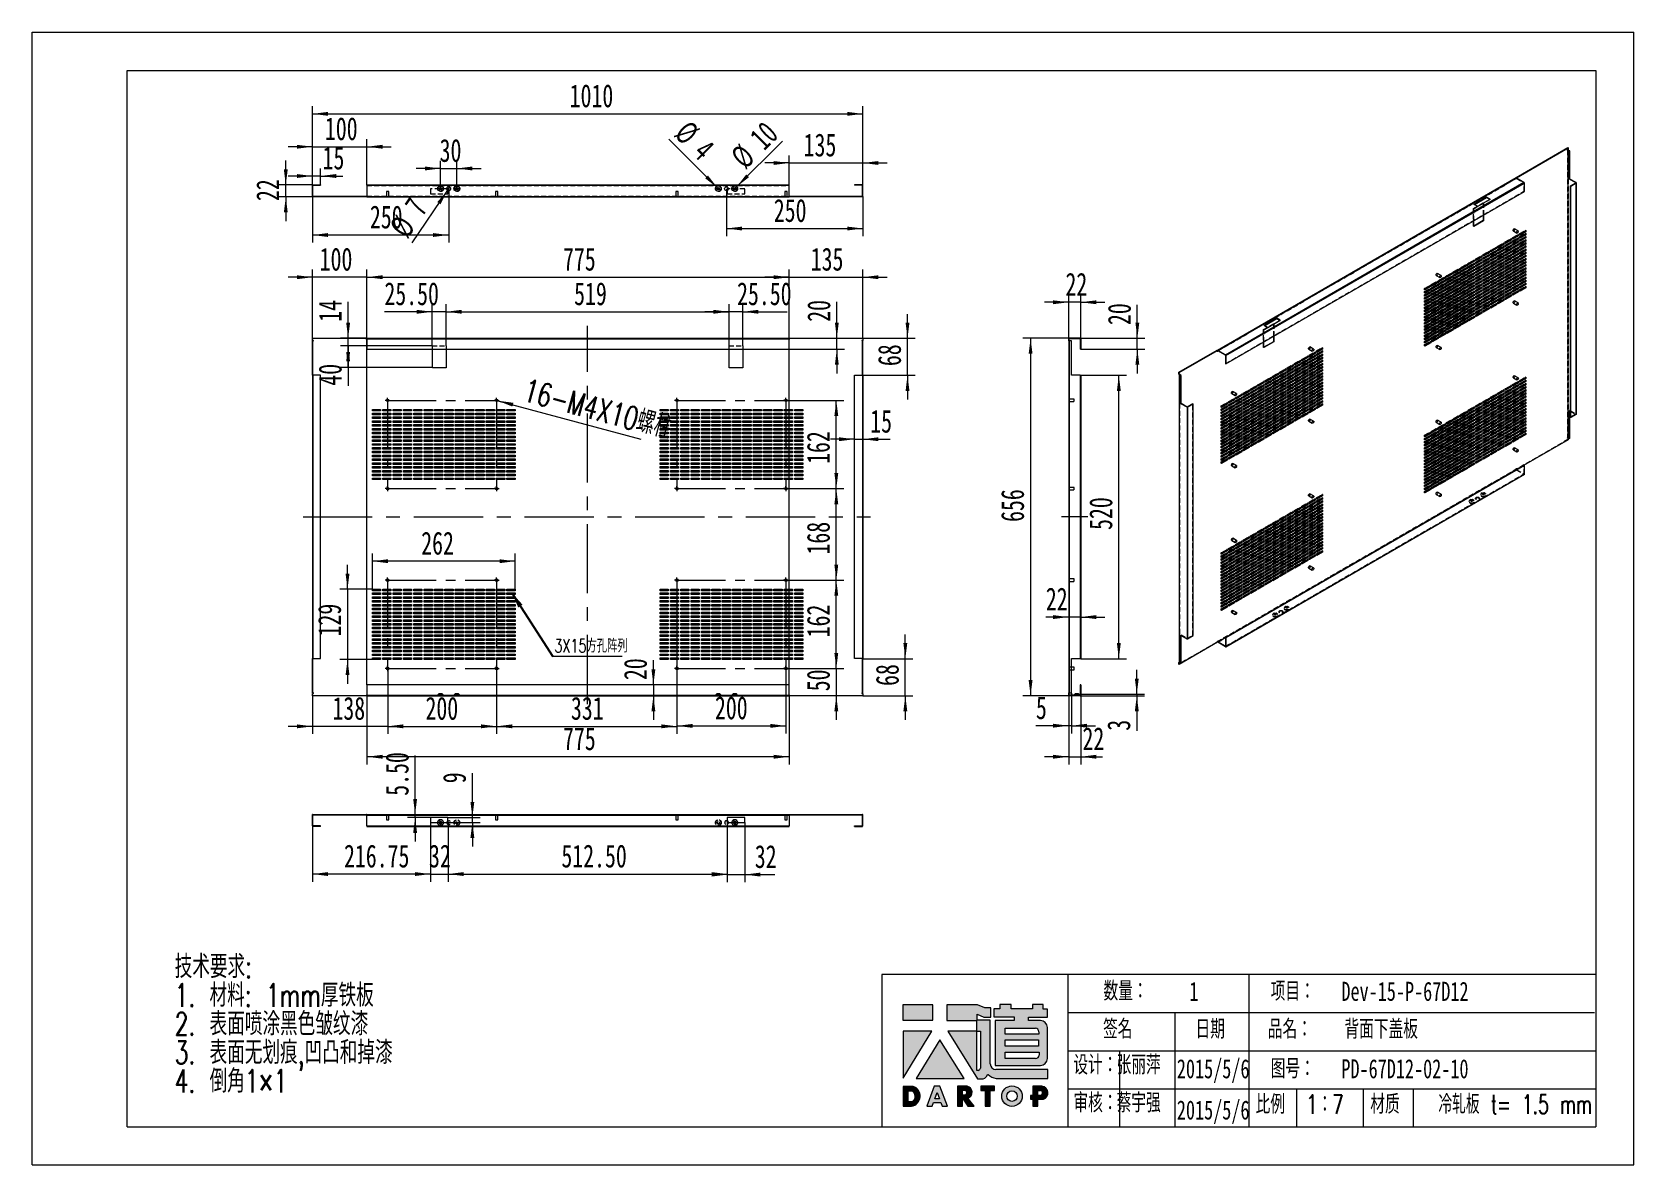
# Model space of a CAD drawing. Header units: millimetres. Extents: x 1 to 4201, y 2 to 2972.
import ezdxf

# ---------------------------------------------------------------- set-up
doc = ezdxf.new("R2010")
doc.units = ezdxf.units.MM
doc.header["$LTSCALE"] = 10
doc.linetypes.add('CENTERX2', pattern=[20.32, 12.7, -2.54, 2.54, -2.54])
doc.linetypes.add('HIDDEN', pattern=[1.905, 1.27, -0.635])
doc.layers.add('A-TITLEBLOCK', color=7, linetype='Continuous', lineweight=15)
doc.styles.add('SLDTEXTSTYLE0', font='TXT', dxfattribs={"width": 0.7, "bigfont": 'bigfont'})
doc.styles.add('SLDTEXTSTYLE1', font='TXT', dxfattribs={"width": 0.7})
doc.styles.add('SLDTEXTSTYLE2', font='TXT', dxfattribs={"width": 0.653846, "bigfont": 'bigfont'})
doc.dimstyles.new('SLDDIMSTYLE0', dxfattribs={"dimtxt": 60, "dimasz": 40.8, "dimexe": 0, "dimexo": 0.0625, "dimgap": 15, "dimtad": 2, "dimlfac": 0.7, "dimrnd": 1e-09, "dimzin": 12, "dimdsep": 46, "dimtxsty": 'SLDTEXTSTYLE1', "dimsah": 1, "dimcen": 0.09, "dimadec": 0, "dimazin": 3, "dimtfac": 1, "dimtmove": 0, "dimatfit": 0, "dimfxl": 0, "dimfrac": 2, "dimtolj": 1, "dimtzin": 12, "dimarcsym": 0})
doc.dimstyles.new('SLDDIMSTYLE1', dxfattribs={"dimtxt": 60, "dimasz": 40.8, "dimexe": 0, "dimexo": 0.0625, "dimgap": 15, "dimtad": 2, "dimlfac": 0.7, "dimrnd": 1e-09, "dimzin": 12, "dimdsep": 46, "dimtxsty": 'SLDTEXTSTYLE1', "dimsah": 1, "dimcen": 0.09, "dimadec": 0, "dimazin": 3, "dimtfac": 1, "dimtofl": 0, "dimtmove": 0, "dimatfit": 3, "dimfxl": 0, "dimfrac": 2, "dimtolj": 1, "dimtzin": 12, "dimarcsym": 0})
doc.dimstyles.new('SLDDIMSTYLE2', dxfattribs={"dimtxt": 60, "dimasz": 40.8, "dimexe": 0, "dimexo": 0.0625, "dimgap": 15, "dimtad": 2, "dimlfac": 0.7, "dimrnd": 1e-09, "dimzin": 4, "dimdsep": 46, "dimtxsty": 'SLDTEXTSTYLE1', "dimsah": 1, "dimcen": 0.09, "dimadec": 0, "dimazin": 1, "dimtfac": 1, "dimtmove": 0, "dimatfit": 0, "dimfxl": 0, "dimfrac": 2, "dimtolj": 1, "dimtzin": 12, "dimarcsym": 0})
doc.dimstyles.new('SLDDIMSTYLE3', dxfattribs={"dimtxt": 60, "dimasz": 40.8, "dimexe": 0, "dimexo": 0.0625, "dimgap": 15, "dimtad": 2, "dimlfac": 0.7, "dimrnd": 1e-09, "dimzin": 12, "dimdsep": 46, "dimtxsty": 'SLDTEXTSTYLE1', "dimblk1": 'NONE', "dimsah": 1, "dimcen": 0, "dimadec": 0, "dimazin": 3, "dimtfac": 1, "dimtmove": 0, "dimatfit": 3, "dimldrblk": 'NONE', "dimfxl": 0, "dimfrac": 2, "dimtolj": 1, "dimtzin": 12, "dimarcsym": 0})
doc.dimstyles.new('SLDDIMSTYLE4', dxfattribs={"dimtxt": 0.18, "dimasz": 40.8, "dimexe": 0, "dimexo": 0.0625, "dimgap": 0, "dimtad": 0, "dimtih": 1, "dimtoh": 1, "dimdec": 0, "dimrnd": 1e-09, "dimzin": 0, "dimdsep": 46, "dimtxsty": 'Standard', "dimsah": 1, "dimcen": 0.09, "dimadec": 0, "dimazin": 0, "dimtfac": 40.8, "dimtdec": 0, "dimtofl": 0, "dimtmove": 0, "dimatfit": 3, "dimfxl": 0, "dimfrac": 2, "dimtolj": 1, "dimtzin": 0, "dimarcsym": 0})
doc.dimstyles.new('SLDDIMSTYLE5', dxfattribs={"dimtxt": 60, "dimasz": 40.8, "dimexe": 0, "dimexo": 0.0625, "dimgap": 15, "dimtad": 2, "dimlfac": 0.7, "dimrnd": 1e-09, "dimzin": 4, "dimdsep": 46, "dimtxsty": 'SLDTEXTSTYLE1', "dimsah": 1, "dimcen": 0.09, "dimadec": 0, "dimazin": 1, "dimtfac": 1, "dimtofl": 0, "dimtmove": 0, "dimatfit": 3, "dimfxl": 0, "dimfrac": 2, "dimtolj": 1, "dimtzin": 12, "dimarcsym": 0})
doc.dimstyles.new('SLDDIMSTYLE6', dxfattribs={"dimtxt": 60, "dimasz": 40.8, "dimexe": 0, "dimexo": 0.0625, "dimgap": 15, "dimtad": 2, "dimlfac": 0.7, "dimrnd": 1e-09, "dimzin": 12, "dimdsep": 46, "dimtxsty": 'SLDTEXTSTYLE1', "dimblk1": 'NONE', "dimsah": 1, "dimcen": 0, "dimadec": 0, "dimazin": 3, "dimtfac": 1, "dimtmove": 0, "dimatfit": 3, "dimldrblk": 'NONE', "dimfxl": 0, "dimfrac": 2, "dimtolj": 1, "dimtzin": 12, "dimarcsym": 0})

msp = doc.modelspace()

# ---------------------------------------------------------------- texts
at = {"layer": 'A-TITLEBLOCK', "char_height": 50, "attachment_point": 1}
for s, insert, style in [('\\M+19094\\M+197CA\\M+18146', (2810.094, 483.001), 'SLDTEXTSTYLE0'), ('1', (3035.091, 482.362), 'SLDTEXTSTYLE1'), ('项\\M+196DA\\M+18146', (3248.395, 482.362), 'SLDTEXTSTYLE0'), ('Dev-15-P-67D12', (3433.762, 482.362), 'SLDTEXTSTYLE1'), ('签\\M+196BC', (2808.923, 383.149), 'SLDTEXTSTYLE0'), ('\\M+193FA\\M+18AFA', (3051.422, 383.149), 'SLDTEXTSTYLE0'), ('\\M+19569\\M+196BC\\M+18146', (3240.932, 383.149), 'SLDTEXTSTYLE0'), ('\\M+19477\\M+196CA\\M+189BA\\M+1E1B3\\M+194C2', (3441.868, 383.149), 'SLDTEXTSTYLE0'), ('设计\\M+18146', (2731.075, 289.393), 'SLDTEXTSTYLE0'), ('张丽\\M+1E4CA', (2844.494, 289.393), 'SLDTEXTSTYLE0'), ('2015/5/6', (3002.309, 279.393), 'SLDTEXTSTYLE1'), ('图\\M+18D86\\M+18146', (3248.395, 279.393), 'SLDTEXTSTYLE0'), ('PD-67D12-02-10', (3433.693, 279.393), 'SLDTEXTSTYLE1'), ('审\\M+18A6A\\M+18146', (2731.075, 190.055), 'SLDTEXTSTYLE0'), ('\\M+1E4EF\\M+18946强', (2844.494, 190.055), 'SLDTEXTSTYLE0'), ('2015/5/6', (3002.309, 171.264), 'SLDTEXTSTYLE1'), ('\\M+194E4\\M+197E1', (3208.909, 186.264), 'SLDTEXTSTYLE0'), ('1\\M+181467', (3341.12, 186.264), 'SLDTEXTSTYLE0'), ('\\M+18DDE质', (3509.637, 186.264), 'SLDTEXTSTYLE0'), ('\\M+197E2轧\\M+194C2 t= 1.5 mm', (3688.066, 186.264), 'SLDTEXTSTYLE2')]:
    msp.add_mtext(s, dxfattribs=dict(at, insert=insert, style=style))

# ---------------------------------------------------------------- blocks, each defined once
blk = doc.blocks.new('块1')
at = {"linetype": 'Continuous'}
for color, points in [(12, [(77.3, 224.9), (77.3, 265.6), (-0.7, 265.6), (-0.7, 224.9)]), (12, [(-0.5, 73.5), (74.8, 196.4), (-0.5, 196.4)]), (12, [(159.4, 72.7), (95.7, 174.1), (34.1, 72.7)]), (8, [(239, 40.6), (239, 51.9), (203.4, 51.9), (203.4, 40.6), (214.5, 40.6), (214.5, -0.1), (227.8, -0.1), (227.8, 40.6)])]:
    blk.add_hatch(color=color, dxfattribs=at).paths.add_polyline_path(points, flags=0)
h = blk.add_hatch(color=12, dxfattribs=at)
edge = h.paths.add_edge_path(flags=0)
edge.add_line((193.8, 225.6), (193.8, 240.8))
edge.add_line((193.8, 240.8), (211.1, 233.4))
edge.add_line((211.1, 233.4), (229.7, 233.4))
edge.add_line((229.7, 233.4), (229.7, 258))
edge.add_line((229.7, 258), (214.3, 258))
edge.add_line((214.3, 258), (194.3, 265.9))
edge.add_line((194.3, 265.9), (114.1, 265.9))
edge.add_line((114.1, 265.9), (114.1, 224.3))
edge.add_line((114.1, 224.3), (192.1, 224.3))
edge.add_line((192.1, 224.3), (192.1, 223.4))
edge.add_line((192.1, 223.4), (192.1, 196.8))
edge.add_line((192.1, 196.8), (116.5, 196.8))
edge.add_line((116.5, 196.8), (194.3, 71.6))
edge.add_line((194.3, 71.6), (209.7, 71.6))
edge.add_arc((206.3, 86.4), 15.1, 282.9811, 345.4172)
edge.add_line((220.9, 82.6), (220.9, 83.1))
edge.add_line((220.9, 83.1), (222.3, 83.1))
edge.add_arc((251.4, 114), 42.4, 226.7358, 259.3209)
edge.add_line((243.5, 72.4), (378.7, 72.4))
edge.add_line((378.7, 72.4), (378.7, 96.1))
edge.add_line((378.7, 96.1), (242.9, 96.1))
edge.add_arc((242.9, 110.9), 14.8, 180, 270, ccw=False)
edge.add_line((228.2, 110.9), (228.2, 225.6))
edge.add_line((228.2, 225.6), (193.8, 225.6))
edge = h.paths.add_edge_path(flags=0)
edge.add_line((197.1, 93.2), (192.9, 93.2))
edge.add_line((192.9, 93.2), (192.9, 196.3))
edge.add_line((192.9, 196.3), (202.8, 196.3))
edge.add_line((202.8, 196.3), (202.8, 99.1))
edge.add_arc((183.5, 112.2), 23.3, 305.6399, 325.969, ccw=False)
h = blk.add_hatch(color=12, dxfattribs=at)
edge = h.paths.add_edge_path(flags=0)
edge.add_line((378.5, 233.4), (378.5, 254.6))
edge.add_line((378.5, 254.6), (366.4, 254.6))
edge.add_line((366.4, 254.6), (366.4, 266))
edge.add_line((366.4, 266), (338.9, 266))
edge.add_line((338.9, 266), (338.9, 255.2))
edge.add_line((338.9, 255.2), (282.8, 255.2))
edge.add_line((282.8, 255.2), (282.8, 266.6))
edge.add_line((282.8, 266.6), (253.4, 266.6))
edge.add_line((253.4, 266.6), (253.4, 255))
edge.add_line((253.4, 255), (237.2, 255))
edge.add_line((237.2, 255), (237.2, 233.9))
edge.add_line((237.2, 233.9), (290.8, 233.9))
edge.add_line((290.8, 233.9), (290.8, 224.5))
edge.add_line((290.8, 224.5), (240.8, 224.5))
edge.add_line((240.8, 224.5), (240.8, 106.4))
edge.add_line((240.8, 106.4), (359.4, 106.4))
edge.add_arc((359.4, 124.9), 18.5, 270, 360)
edge.add_line((377.9, 124.9), (377.9, 205.8))
edge.add_arc((359.4, 205.8), 18.5, 0, 90)
edge.add_line((359.4, 224.3), (328.1, 224.3))
edge.add_line((328.1, 224.3), (328.1, 233.4))
edge.add_line((328.1, 233.4), (378.5, 233.4))
h.paths.add_polyline_path([(267.4, 156.8), (267.4, 173.9), (355, 173.9), (355, 156.8)], flags=0)
edge = h.paths.add_edge_path(flags=0)
edge.add_line((266.8, 204.3), (346.3, 204.3))
edge.add_arc((346.3, 195), 9.24, 0, 90, ccw=False)
edge.add_line((355.5, 195), (355.5, 188.2))
edge.add_line((355.5, 188.2), (266.8, 188.2))
edge.add_line((266.8, 188.2), (266.8, 204.3))
edge = h.paths.add_edge_path(flags=0)
edge.add_line((267.4, 124.7), (267.4, 141.3))
edge.add_line((267.4, 141.3), (356.1, 141.3))
edge.add_line((356.1, 141.3), (356.1, 134))
edge.add_arc((346.9, 134), 9.24, -90, 0, ccw=False)
edge.add_line((346.9, 124.7), (267.4, 124.7))
h = blk.add_hatch(color=8, dxfattribs=at)
edge = h.paths.add_edge_path(flags=0)
edge.add_arc((17.8, 26.4), 26.6, 278.6604, 432.3203)
edge.add_line((25.9, 51.7), (0.1, 51.7))
edge.add_line((0.1, 51.7), (0.1, 0.1))
edge.add_line((0.1, 0.1), (21.8, 0.1))
edge = h.paths.add_edge_path(flags=0)
edge.add_line((13.2, 40.4), (21.2, 40.4))
edge.add_arc((15.8, 25.7), 15.7, -65.7857, 69.7177, ccw=False)
edge.add_line((22.2, 11.4), (13.2, 11.4))
edge.add_line((13.2, 11.4), (13.2, 40.4))
h = blk.add_hatch(color=8, dxfattribs=at)
h.paths.add_polyline_path([(115.7, -0.1), (95.8, 52.1), (81.1, 52.1), (62.2, 0), (76.1, 0), (79.4, 9.2), (98.3, 9.2), (101.7, -0.1)], flags=0)
h.paths.add_polyline_path([(83, 19.2), (88.7, 35.6), (94.7, 19.2)], flags=0)
h = blk.add_hatch(color=8, dxfattribs=at)
edge = h.paths.add_edge_path(flags=0)
edge.add_arc((163.8, 36), 16.5, 290.6073, 437.2124)
edge.add_line((167.5, 52.1), (142.1, 52.1))
edge.add_line((142.1, 52.1), (142.1, 0))
edge.add_line((142.1, 0), (155.5, 0))
edge.add_line((155.5, 0), (155.5, 20.6))
edge.add_line((155.5, 20.6), (169.3, -0.2))
edge.add_line((169.3, -0.2), (185.5, -0.2))
edge.add_line((185.5, -0.2), (169.6, 20.5))
edge = h.paths.add_edge_path(flags=0)
edge.add_arc((159.8, 35.2), 7.02, -77.473, 76.7196, ccw=False)
edge.add_line((161.3, 28.4), (155.4, 28.4))
edge.add_line((155.4, 28.4), (155.4, 42))
edge.add_line((155.4, 42), (161.4, 42))
h = blk.add_hatch(color=8, dxfattribs=at)
edge = h.paths.add_edge_path(flags=0)
edge.add_arc((285.1, 26.2), 26.8, 0, 360)
edge = h.paths.add_edge_path(flags=0)
edge.add_arc((285.1, 26.2), 13.8, 0, 360)
h = blk.add_hatch(color=8, dxfattribs=at)
edge = h.paths.add_edge_path(flags=0)
edge.add_arc((361.7, 34.5), 17.6, 288.8959, 445.2442)
edge.add_line((363.2, 52), (362.4, 52))
edge.add_line((362.4, 52), (339.8, 52))
edge.add_line((339.8, 52), (339.8, 27.7))
edge.add_line((339.8, 27.7), (333.8, 27.7))
edge.add_line((333.8, 27.7), (333.8, 17.8))
edge.add_line((333.8, 17.8), (339.7, 17.8))
edge.add_line((339.7, 17.8), (339.7, 0.1))
edge.add_line((339.7, 0.1), (352.9, 0.1))
edge.add_line((352.9, 0.1), (352.9, 17.8))
edge.add_line((352.9, 17.8), (367.4, 17.8))
edge = h.paths.add_edge_path(flags=0)
edge.add_arc((358.1, 34.6), 7.03, -79.0109, 72.5513, ccw=False)
edge.add_line((359.5, 27.7), (352.7, 27.7))
edge.add_line((352.7, 27.7), (352.7, 41.3))
edge.add_line((352.7, 41.3), (360.2, 41.3))
at = {"layer": 'A-TITLEBLOCK'}
for p, q in [((77.3, 265.6), (-0.7, 265.6)), ((-0.7, 265.6), (-0.7, 224.9)), ((77.3, 224.9), (77.3, 265.6)), ((194.3, 265.9), (114.1, 265.9)), ((114.1, 265.9), (114.1, 224.3)), ((214.3, 258), (194.3, 265.9)), ((229.7, 258), (214.3, 258)), ((229.7, 233.4), (229.7, 258)), ((253.4, 255), (237.2, 255)), ((237.2, 255), (237.2, 233.9)), ((282.8, 266.6), (253.4, 266.6)), ((253.4, 266.6), (253.4, 255)), ((282.8, 255.2), (282.8, 266.6)), ((338.9, 255.2), (282.8, 255.2)), ((366.4, 266), (338.9, 266)), ((338.9, 266), (338.9, 255.2)), ((366.4, 254.6), (366.4, 266)), ((378.5, 254.6), (366.4, 254.6)), ((378.5, 233.4), (378.5, 254.6)), ((-0.7, 224.9), (77.3, 224.9)), ((114.1, 224.3), (192.1, 224.3)), ((192.1, 224.3), (192.1, 223.4)), ((192.1, 223.4), (192.1, 196.8)), ((193.8, 240.8), (211.1, 233.4)), ((193.8, 225.6), (193.8, 240.8)), ((228.2, 225.6), (193.8, 225.6)), ((211.1, 233.4), (229.7, 233.4)), ((228.2, 110.9), (228.2, 225.6)), ((237.2, 233.9), (290.8, 233.9)), ((290.8, 224.5), (240.8, 224.5)), ((240.8, 224.5), (240.8, 106.4)), ((290.8, 233.9), (290.8, 224.5)), ((328.1, 224.3), (328.1, 233.4)), ((328.1, 233.4), (378.5, 233.4)), ((359.4, 224.3), (328.1, 224.3)), ((74.8, 196.4), (-0.5, 196.4)), ((-0.5, 196.4), (-0.5, 73.5)), ((-0.5, 73.5), (74.8, 196.4)), ((95.7, 174.1), (34.1, 72.7)), ((159.4, 72.7), (95.7, 174.1)), ((192.1, 196.8), (116.5, 196.8)), ((116.5, 196.8), (194.3, 71.6)), ((192.9, 196.3), (202.8, 196.3)), ((192.9, 93.2), (192.9, 196.3)), ((202.8, 196.3), (202.8, 99.1)), ((266.8, 188.2), (266.8, 204.3)), ((266.8, 204.3), (346.3, 204.3)), ((355.5, 188.2), (266.8, 188.2)), ((267.4, 156.8), (267.4, 173.9)), ((267.4, 173.9), (355, 173.9)), ((355, 173.9), (355, 156.8)), ((355.5, 195), (355.5, 188.2)), ((377.9, 124.9), (377.9, 205.8)), ((355, 156.8), (267.4, 156.8)), ((267.4, 124.7), (267.4, 141.3)), ((267.4, 141.3), (356.1, 141.3)), ((356.1, 141.3), (356.1, 134)), ((197.1, 93.2), (192.9, 93.2)), ((240.8, 106.4), (359.4, 106.4)), ((378.7, 96.1), (242.9, 96.1)), ((346.9, 124.7), (267.4, 124.7)), ((378.7, 72.4), (378.7, 96.1)), ((25.9, 51.7), (0.1, 51.7)), ((0.1, 51.7), (0.1, 0.1)), ((34.1, 72.7), (159.4, 72.7)), ((81.1, 52.1), (62.2, 0)), ((95.8, 52.1), (81.1, 52.1)), ((115.7, -0.1), (95.8, 52.1)), ((167.5, 52.1), (142.1, 52.1)), ((142.1, 52.1), (142.1, 0)), ((155.4, 28.4), (155.4, 42)), ((155.4, 42), (161.4, 42)), ((194.3, 71.6), (209.7, 71.6)), ((239, 51.9), (203.4, 51.9)), ((203.4, 51.9), (203.4, 40.6)), ((220.9, 82.6), (220.9, 83.1)), ((220.9, 83.1), (222.3, 83.1)), ((239, 40.6), (239, 51.9)), ((243.5, 72.4), (378.7, 72.4)), ((362.4, 52), (339.8, 52)), ((339.8, 52), (339.8, 27.7)), ((363.2, 52), (362.4, 52)), ((0.1, 0.1), (21.8, 0.1)), ((13.2, 11.4), (13.2, 40.4)), ((13.2, 40.4), (21.2, 40.4)), ((22.2, 11.4), (13.2, 11.4)), ((62.2, 0), (76.1, 0)), ((76.1, 0), (79.4, 9.2)), ((79.4, 9.2), (98.3, 9.2)), ((83, 19.2), (88.7, 35.6)), ((94.7, 19.2), (83, 19.2)), ((88.7, 35.6), (94.7, 19.2)), ((98.3, 9.2), (101.7, -0.1)), ((161.3, 28.4), (155.4, 28.4)), ((155.5, 0), (155.5, 20.6)), ((155.5, 20.6), (169.3, -0.2)), ((185.5, -0.2), (169.6, 20.5)), ((203.4, 40.6), (214.5, 40.6)), ((214.5, 40.6), (214.5, -0.1)), ((227.8, -0.1), (227.8, 40.6)), ((227.8, 40.6), (239, 40.6)), ((339.8, 27.7), (333.8, 27.7)), ((333.8, 27.7), (333.8, 17.8)), ((333.8, 17.8), (339.7, 17.8)), ((339.7, 17.8), (339.7, 0.1)), ((339.7, 0.1), (352.9, 0.1)), ((352.7, 27.7), (352.7, 41.3)), ((352.7, 41.3), (360.2, 41.3)), ((359.5, 27.7), (352.7, 27.7)), ((352.9, 0.1), (352.9, 17.8)), ((352.9, 17.8), (367.4, 17.8)), ((101.7, -0.1), (115.7, -0.1)), ((142.1, 0), (155.5, 0)), ((169.3, -0.2), (185.5, -0.2)), ((214.5, -0.1), (227.8, -0.1))]:
    blk.add_line(p, q, dxfattribs=at)
for radius in [26.8, 13.8]:
    blk.add_circle((285.1, 26.2), radius, dxfattribs=at)
for centre, radius, start, end in [((359.4, 205.8), 18.5, 0, 90), ((346.3, 195), 9.24, 360, 90), ((346.9, 134), 9.24, 270, 0), ((183.5, 112.2), 23.3, 305.6399, 325.969), ((242.9, 110.9), 14.8, 180, 270), ((359.4, 124.9), 18.5, 270, 360), ((17.8, 26.4), 26.6, 278.6604, 72.3203), ((159.8, 35.2), 7.02, 282.527, 76.7196), ((163.8, 36), 16.5, 290.6073, 77.2124), ((206.3, 86.4), 15.1, 282.9811, 345.4172), ((251.4, 114), 42.4, 226.7358, 259.3209), ((361.7, 34.5), 17.6, 288.8959, 85.2442), ((15.8, 25.7), 15.7, 294.2143, 69.7177), ((358.1, 34.6), 7.03, 280.9891, 72.5513)]:
    blk.add_arc(centre, radius, start, end, dxfattribs=at)
blk = doc.blocks.new('SW_NOTE_0')
at = {"layer": 'A-TITLEBLOCK', "color": 0, "char_height": 60, "attachment_point": 1, "style": 'SLDTEXTSTYLE0'}
for s, insert in [('\\M+18B5A术\\M+19776\\M+18B81:', (0, 77.3)), ('1. \\M+18DDE\\M+197BF: 1mm\\M+18CFA铁\\M+194C2', (0, 2.3)), ('2. \\M+1955C\\M+196CA喷涂\\M+1FC4B\\M+19046皱纹\\M+18EBD', (0, -72.7)), ('3. \\M+1955C\\M+196CA\\M+19DD9划\\M+18DAD,\\M+1899A\\M+193CA\\M+19861\\M+19D7B\\M+18EBD', (0, -147.7)), ('4. \\M+1937C\\M+18A701\\M+1817E1', (0, -222.7))]:
    blk.add_mtext(s, dxfattribs=dict(at, insert=insert))
blk = doc.blocks.new('_D')
at = {"layer": 'A-TITLEBLOCK'}
for p, q in [((2109.5, 1303.7), (2109.5, 1367.2)), ((1977.4, 1303.7), (2129.5, 1303.7)), ((2109.5, 1303.7), (2109.5, 1232.3)), ((2109.5, 1232.3), (2109.5, 1168.8))]:
    blk.add_line(p, q, dxfattribs=at)
for points in [[(2109.5, 1303.7), (2114.5, 1344.5), (2104.4, 1344.5)], [(2109.5, 1232.3), (2104.4, 1191.5), (2114.5, 1191.5)]]:
    blk.add_solid(points, dxfattribs=at)
at = {"layer": 'A-TITLEBLOCK', "insert": (2032.1, 1243.9), "char_height": 60, "attachment_point": 1, "rotation": 90, "style": 'SLDTEXTSTYLE1'}
blk.add_mtext('50', dxfattribs=at)
blk = doc.blocks.new('_D_1')
at = {"layer": 'A-TITLEBLOCK'}
for p, q in [((1977.4, 1535.1), (2129.5, 1535.1)), ((2109.5, 1303.7), (2109.5, 1535.1)), ((1977.4, 1303.7), (2129.5, 1303.7))]:
    blk.add_line(p, q, dxfattribs=at)
for points in [[(2109.5, 1535.1), (2104.4, 1494.3), (2114.5, 1494.3)], [(2109.5, 1303.7), (2114.5, 1344.5), (2104.4, 1344.5)]]:
    blk.add_solid(points, dxfattribs=at)
at = {"layer": 'A-TITLEBLOCK', "insert": (2032.1, 1385.3), "char_height": 60, "attachment_point": 1, "rotation": 90, "style": 'SLDTEXTSTYLE1'}
blk.add_mtext('162', dxfattribs=at)
blk = doc.blocks.new('_D_2')
at = {"layer": 'A-TITLEBLOCK'}
for p, q in [((1977.4, 1775.1), (2129.5, 1775.1)), ((2109.5, 1535.1), (2109.5, 1775.1)), ((1977.4, 1535.1), (2129.5, 1535.1))]:
    blk.add_line(p, q, dxfattribs=at)
for points in [[(2109.5, 1775.1), (2104.4, 1734.3), (2114.5, 1734.3)], [(2109.5, 1535.1), (2114.5, 1575.9), (2104.4, 1575.9)]]:
    blk.add_solid(points, dxfattribs=at)
at = {"layer": 'A-TITLEBLOCK', "insert": (2032.1, 1602.4), "char_height": 60, "attachment_point": 1, "rotation": 90, "style": 'SLDTEXTSTYLE1'}
blk.add_mtext('168', dxfattribs=at)
blk = doc.blocks.new('_D_3')
at = {"layer": 'A-TITLEBLOCK'}
for p, q in [((1977.4, 2006.6), (2129.5, 2006.6)), ((2109.5, 1775.1), (2109.5, 2006.6)), ((1977.4, 1775.1), (2129.5, 1775.1))]:
    blk.add_line(p, q, dxfattribs=at)
for points in [[(2109.5, 2006.6), (2104.4, 1965.8), (2114.5, 1965.8)], [(2109.5, 1775.1), (2114.5, 1815.9), (2104.4, 1815.9)]]:
    blk.add_solid(points, dxfattribs=at)
at = {"layer": 'A-TITLEBLOCK', "insert": (2032.1, 1840), "char_height": 60, "attachment_point": 1, "rotation": 90, "style": 'SLDTEXTSTYLE1'}
blk.add_mtext('162', dxfattribs=at)
blk = doc.blocks.new('_D_4')
at = {"layer": 'A-TITLEBLOCK'}
for p, q in [((933.2, 1303.7), (933.2, 1132)), ((736, 1232.3), (736, 1132)), ((736, 1152), (672.5, 1152)), ((933.2, 1152), (736, 1152)), ((933.2, 1152), (996.7, 1152))]:
    blk.add_line(p, q, dxfattribs=at)
for points in [[(736, 1152), (695.2, 1157.1), (695.2, 1146.9)], [(933.2, 1152), (974, 1146.9), (974, 1157.1)]]:
    blk.add_solid(points, dxfattribs=at)
at = {"layer": 'A-TITLEBLOCK', "insert": (788.5, 1229.3), "char_height": 60, "attachment_point": 1, "style": 'SLDTEXTSTYLE1'}
blk.add_mtext('138', dxfattribs=at)
blk = doc.blocks.new('_D_5')
at = {"layer": 'A-TITLEBLOCK'}
for p, q in [((933.2, 1303.7), (933.2, 1132)), ((1218.9, 1303.7), (1218.9, 1132)), ((933.2, 1152), (1218.9, 1152))]:
    blk.add_line(p, q, dxfattribs=at)
for points in [[(933.2, 1152), (974, 1146.9), (974, 1157.1)], [(1218.9, 1152), (1178.1, 1157.1), (1178.1, 1146.9)]]:
    blk.add_solid(points, dxfattribs=at)
at = {"layer": 'A-TITLEBLOCK', "insert": (1032.4, 1229.3), "char_height": 60, "attachment_point": 1, "style": 'SLDTEXTSTYLE1'}
blk.add_mtext('200', dxfattribs=at)
blk = doc.blocks.new('_D_6')
at = {"layer": 'A-TITLEBLOCK'}
for p, q in [((1691.7, 1528.4), (1691.7, 1132)), ((1218.9, 1303.7), (1218.9, 1132)), ((1218.9, 1152), (1691.7, 1152))]:
    blk.add_line(p, q, dxfattribs=at)
for points in [[(1218.9, 1152), (1259.7, 1146.9), (1259.7, 1157.1)], [(1691.7, 1152), (1650.9, 1157.1), (1650.9, 1146.9)]]:
    blk.add_solid(points, dxfattribs=at)
at = {"layer": 'A-TITLEBLOCK', "insert": (1413.7, 1229.3), "char_height": 60, "attachment_point": 1, "style": 'SLDTEXTSTYLE1'}
blk.add_mtext('331', dxfattribs=at)
blk = doc.blocks.new('_D_7')
at = {"layer": 'A-TITLEBLOCK'}
for p, q in [((1691.7, 1303.7), (1691.7, 1133.2)), ((1977.4, 1303.7), (1977.4, 1133.2)), ((1691.7, 1153.2), (1977.4, 1153.2))]:
    blk.add_line(p, q, dxfattribs=at)
for points in [[(1691.7, 1153.2), (1732.5, 1148.1), (1732.5, 1158.3)], [(1977.4, 1153.2), (1936.6, 1158.3), (1936.6, 1148.1)]]:
    blk.add_solid(points, dxfattribs=at)
at = {"layer": 'A-TITLEBLOCK', "insert": (1791.3, 1230.6), "char_height": 60, "attachment_point": 1, "style": 'SLDTEXTSTYLE1'}
blk.add_mtext('200', dxfattribs=at)
blk = doc.blocks.new('_D_8')
at = {"layer": 'A-TITLEBLOCK'}
for p, q in [((1086.7, 2149.4), (1086.7, 2258.8)), ((1086.7, 2238.8), (1828.2, 2238.8)), ((1828.2, 2149.4), (1828.2, 2258.8))]:
    blk.add_line(p, q, dxfattribs=at)
for points in [[(1086.7, 2238.8), (1127.5, 2233.7), (1127.5, 2243.9)], [(1828.2, 2238.8), (1787.4, 2243.9), (1787.4, 2233.7)]]:
    blk.add_solid(points, dxfattribs=at)
at = {"layer": 'A-TITLEBLOCK', "insert": (1422, 2316.2), "char_height": 60, "attachment_point": 1, "style": 'SLDTEXTSTYLE1'}
blk.add_mtext('519', dxfattribs=at)
blk = doc.blocks.new('_D_9')
at = {"layer": 'A-TITLEBLOCK'}
for p, q in [((1828.2, 2238.8), (1764.7, 2238.8)), ((1828.2, 2149.4), (1828.2, 2258.8)), ((1864.6, 2238.8), (1828.2, 2238.8)), ((1864.6, 2149.4), (1864.6, 2258.8)), ((1864.6, 2238.8), (1980.9, 2238.8))]:
    blk.add_line(p, q, dxfattribs=at)
for points in [[(1828.2, 2238.8), (1787.4, 2243.9), (1787.4, 2233.7)], [(1864.6, 2238.8), (1905.4, 2233.7), (1905.4, 2243.9)]]:
    blk.add_solid(points, dxfattribs=at)
at = {"layer": 'A-TITLEBLOCK', "insert": (1849.3, 2316.2), "char_height": 60, "attachment_point": 1, "style": 'SLDTEXTSTYLE1'}
blk.add_mtext('25.50', dxfattribs=at)
blk = doc.blocks.new('_D_10')
at = {"layer": 'A-TITLEBLOCK'}
for p, q in [((1050.3, 2238.8), (924.7, 2238.8)), ((1050.3, 2149.4), (1050.3, 2258.8)), ((1086.7, 2238.8), (1050.3, 2238.8)), ((1086.7, 2149.4), (1086.7, 2258.8)), ((1086.7, 2238.8), (1150.2, 2238.8))]:
    blk.add_line(p, q, dxfattribs=at)
for points in [[(1050.3, 2238.8), (1009.5, 2243.9), (1009.5, 2233.7)], [(1086.7, 2238.8), (1127.5, 2233.7), (1127.5, 2243.9)]]:
    blk.add_solid(points, dxfattribs=at)
at = {"layer": 'A-TITLEBLOCK', "insert": (924.7, 2316.2), "char_height": 60, "attachment_point": 1, "style": 'SLDTEXTSTYLE1'}
blk.add_mtext('25.50', dxfattribs=at)
blk = doc.blocks.new('_D_11')
at = {"layer": 'A-TITLEBLOCK'}
for p, q in [((829.6, 2169.4), (829.6, 2265.1)), ((878.9, 2169.4), (809.6, 2169.4)), ((1050.3, 2149.4), (809.6, 2149.4)), ((829.6, 2149.4), (829.6, 2169.4)), ((829.6, 2149.4), (829.6, 2085.9))]:
    blk.add_line(p, q, dxfattribs=at)
for points in [[(829.6, 2169.4), (834.6, 2210.2), (824.5, 2210.2)], [(829.6, 2149.4), (824.5, 2108.6), (834.6, 2108.6)]]:
    blk.add_solid(points, dxfattribs=at)
at = {"layer": 'A-TITLEBLOCK', "insert": (752.2, 2212.5), "char_height": 60, "attachment_point": 1, "rotation": 90, "style": 'SLDTEXTSTYLE1'}
blk.add_mtext('14', dxfattribs=at)
blk = doc.blocks.new('_D_12')
at = {"layer": 'A-TITLEBLOCK'}
for p, q in [((1050.3, 2149.4), (809.6, 2149.4)), ((829.6, 2092.3), (829.6, 2149.4)), ((1050.3, 2092.3), (809.6, 2092.3)), ((829.6, 2092.3), (829.6, 2045.1))]:
    blk.add_line(p, q, dxfattribs=at)
for points in [[(829.6, 2149.4), (824.5, 2108.6), (834.6, 2108.6)], [(829.6, 2092.3), (834.6, 2133.1), (824.5, 2133.1)]]:
    blk.add_solid(points, dxfattribs=at)
at = {"layer": 'A-TITLEBLOCK', "insert": (752.2, 2045.1), "char_height": 60, "attachment_point": 1, "rotation": 90, "style": 'SLDTEXTSTYLE1'}
blk.add_mtext('40', dxfattribs=at)
blk = doc.blocks.new('_D_13')
at = {"layer": 'A-TITLEBLOCK'}
for p, q in [((2110.8, 2169.4), (2110.8, 2265.1)), ((2110.8, 2140.9), (2110.8, 2169.4)), ((1986, 2140.9), (2130.8, 2140.9)), ((2110.8, 2140.9), (2110.8, 2077.4))]:
    blk.add_line(p, q, dxfattribs=at)
for points in [[(2110.8, 2169.4), (2115.9, 2210.2), (2105.8, 2210.2)], [(2110.8, 2140.9), (2105.8, 2100.1), (2115.9, 2100.1)]]:
    blk.add_solid(points, dxfattribs=at)
at = {"layer": 'A-TITLEBLOCK', "insert": (2033.5, 2212.5), "char_height": 60, "attachment_point": 1, "rotation": 90, "style": 'SLDTEXTSTYLE1'}
blk.add_mtext('20', dxfattribs=at)
blk = doc.blocks.new('_D_14')
at = {"layer": 'A-TITLEBLOCK'}
for p, q in [((736, 2329.4), (672.5, 2329.4)), ((736, 2162.3), (736, 2349.4)), ((878.9, 2329.4), (736, 2329.4)), ((878.9, 2169.4), (878.9, 2349.4)), ((878.9, 2329.4), (942.4, 2329.4))]:
    blk.add_line(p, q, dxfattribs=at)
for points in [[(736, 2329.4), (695.2, 2334.5), (695.2, 2324.3)], [(878.9, 2329.4), (919.7, 2324.3), (919.7, 2334.5)]]:
    blk.add_solid(points, dxfattribs=at)
at = {"layer": 'A-TITLEBLOCK', "insert": (754.9, 2406.8), "char_height": 60, "attachment_point": 1, "style": 'SLDTEXTSTYLE1'}
blk.add_mtext('100', dxfattribs=at)
blk = doc.blocks.new('_D_15')
at = {"layer": 'A-TITLEBLOCK'}
for p, q in [((1986, 2329.4), (1922.5, 2329.4)), ((1986, 2169.4), (1986, 2349.4)), ((1986, 2329.4), (2178.9, 2329.4)), ((2178.9, 2169.4), (2178.9, 2349.4)), ((2178.9, 2329.4), (2242.4, 2329.4))]:
    blk.add_line(p, q, dxfattribs=at)
for points in [[(1986, 2329.4), (1945.2, 2334.5), (1945.2, 2324.3)], [(2178.9, 2329.4), (2219.7, 2324.3), (2219.7, 2334.5)]]:
    blk.add_solid(points, dxfattribs=at)
at = {"layer": 'A-TITLEBLOCK', "insert": (2042.4, 2406.8), "char_height": 60, "attachment_point": 1, "style": 'SLDTEXTSTYLE1'}
blk.add_mtext('135', dxfattribs=at)
blk = doc.blocks.new('_D_16')
at = {"layer": 'A-TITLEBLOCK'}
for p, q in [((2157.4, 1904.7), (2093.9, 1904.7)), ((2157.4, 1904.7), (2178.9, 1904.7)), ((2178.9, 1904.7), (2251.1, 1904.7))]:
    blk.add_line(p, q, dxfattribs=at)
for points in [[(2157.4, 1904.7), (2116.6, 1909.8), (2116.6, 1899.6)], [(2178.9, 1904.7), (2219.7, 1899.6), (2219.7, 1909.8)]]:
    blk.add_solid(points, dxfattribs=at)
at = {"layer": 'A-TITLEBLOCK', "insert": (2198.4, 1982), "char_height": 60, "attachment_point": 1, "style": 'SLDTEXTSTYLE1'}
blk.add_mtext('15', dxfattribs=at)
blk = doc.blocks.new('_D_17')
at = {"layer": 'A-TITLEBLOCK'}
for p, q in [((2296.1, 2169.4), (2296.1, 2232.9)), ((2178.9, 2169.4), (2316.1, 2169.4)), ((2296.1, 2072.3), (2296.1, 2169.4)), ((2178.9, 2072.3), (2316.1, 2072.3)), ((2296.1, 2072.3), (2296.1, 2008.8))]:
    blk.add_line(p, q, dxfattribs=at)
for points in [[(2296.1, 2169.4), (2301.2, 2210.2), (2291.1, 2210.2)], [(2296.1, 2072.3), (2291.1, 2031.5), (2301.2, 2031.5)]]:
    blk.add_solid(points, dxfattribs=at)
at = {"layer": 'A-TITLEBLOCK', "insert": (2218.8, 2096.4), "char_height": 60, "attachment_point": 1, "rotation": 90, "style": 'SLDTEXTSTYLE1'}
blk.add_mtext('68', dxfattribs=at)
blk = doc.blocks.new('_D_18')
at = {"layer": 'A-TITLEBLOCK'}
for p, q in [((2290.4, 1329.4), (2290.4, 1392.9)), ((2178.9, 1329.4), (2310.4, 1329.4)), ((2290.4, 1232.3), (2290.4, 1329.4)), ((2178.9, 1232.3), (2310.4, 1232.3)), ((2290.4, 1232.3), (2290.4, 1168.8))]:
    blk.add_line(p, q, dxfattribs=at)
for points in [[(2290.4, 1329.4), (2295.5, 1370.2), (2285.3, 1370.2)], [(2290.4, 1232.3), (2285.3, 1191.5), (2295.5, 1191.5)]]:
    blk.add_solid(points, dxfattribs=at)
at = {"layer": 'A-TITLEBLOCK', "insert": (2213, 1257.9), "char_height": 60, "attachment_point": 1, "rotation": 90, "style": 'SLDTEXTSTYLE1'}
blk.add_mtext('68', dxfattribs=at)
blk = doc.blocks.new('_D_19')
at = {"layer": 'A-TITLEBLOCK'}
for p, q in [((827.9, 1511.6), (827.9, 1575.1)), ((893.2, 1511.6), (807.9, 1511.6)), ((827.9, 1511.6), (827.9, 1327.3)), ((893.2, 1327.3), (807.9, 1327.3)), ((827.9, 1327.3), (827.9, 1263.8))]:
    blk.add_line(p, q, dxfattribs=at)
for points in [[(827.9, 1511.6), (833, 1552.4), (822.9, 1552.4)], [(827.9, 1327.3), (822.9, 1286.5), (833, 1286.5)]]:
    blk.add_solid(points, dxfattribs=at)
at = {"layer": 'A-TITLEBLOCK', "insert": (750.6, 1387.7), "char_height": 60, "attachment_point": 1, "rotation": 90, "style": 'SLDTEXTSTYLE1'}
blk.add_mtext('129', dxfattribs=at)
blk = doc.blocks.new('_D_20')
at = {"layer": 'A-TITLEBLOCK'}
for p, q in [((893.2, 1511.6), (893.2, 1604.9)), ((1267.4, 1511.6), (1267.4, 1604.9)), ((1267.4, 1584.9), (893.2, 1584.9))]:
    blk.add_line(p, q, dxfattribs=at)
for points in [[(893.2, 1584.9), (934, 1579.9), (934, 1590)], [(1267.4, 1584.9), (1226.6, 1590), (1226.6, 1579.9)]]:
    blk.add_solid(points, dxfattribs=at)
at = {"layer": 'A-TITLEBLOCK', "insert": (1021.2, 1662.3), "char_height": 60, "attachment_point": 1, "style": 'SLDTEXTSTYLE1'}
blk.add_mtext('262', dxfattribs=at)
blk = doc.blocks.new('_D_21')
at = {"layer": 'A-TITLEBLOCK'}
for q in [(1215.8, 2007.4), (1597.3, 1905.2)]:
    blk.add_line((1222, 2005.7), q, dxfattribs=at)
blk.add_solid([(1222, 2005.7), (1260.1, 1990.3), (1262.7, 2000.1)], dxfattribs=at)
at = {"layer": 'A-TITLEBLOCK', "insert": (1300.6, 2064.2), "char_height": 60, "attachment_point": 1, "rotation": 345, "style": 'SLDTEXTSTYLE0'}
blk.add_mtext('16-M4X10\\M+19786\\M+1928C', dxfattribs=at)
blk = doc.blocks.new('_NONE')
blk = doc.blocks.new('_D_22')
at = {"layer": 'A-TITLEBLOCK'}
for p, q in [((878.9, 1232.3), (878.9, 1052.3)), ((1986, 1232.3), (1986, 1052.3)), ((1986, 1072.3), (878.9, 1072.3))]:
    blk.add_line(p, q, dxfattribs=at)
for points in [[(878.9, 1072.3), (919.7, 1067.2), (919.7, 1077.4)], [(1986, 1072.3), (1945.2, 1077.4), (1945.2, 1067.2)]]:
    blk.add_solid(points, dxfattribs=at)
at = {"layer": 'A-TITLEBLOCK', "insert": (1393, 1149.6), "char_height": 60, "attachment_point": 1, "style": 'SLDTEXTSTYLE1'}
blk.add_mtext('775', dxfattribs=at)
blk = doc.blocks.new('_D_23')
at = {"layer": 'A-TITLEBLOCK'}
for p, q in [((878.9, 1260.9), (878.9, 2349.4)), ((878.9, 2329.4), (1986, 2329.4)), ((1986, 1260.9), (1986, 2349.4))]:
    blk.add_line(p, q, dxfattribs=at)
for points in [[(878.9, 2329.4), (919.7, 2324.3), (919.7, 2334.5)], [(1986, 2329.4), (1945.2, 2334.5), (1945.2, 2324.3)]]:
    blk.add_solid(points, dxfattribs=at)
at = {"layer": 'A-TITLEBLOCK', "insert": (1393, 2406.8), "char_height": 60, "attachment_point": 1, "style": 'SLDTEXTSTYLE1'}
blk.add_mtext('775', dxfattribs=at)
blk = doc.blocks.new('_D_24')
at = {"layer": 'A-TITLEBLOCK'}
for p, q in [((1629.9, 1260.9), (1629.9, 1325.9)), ((1629.9, 1260.9), (1629.9, 1232.3)), ((1629.9, 1232.3), (1629.9, 1168.8))]:
    blk.add_line(p, q, dxfattribs=at)
for points in [[(1629.9, 1260.9), (1635, 1301.7), (1624.8, 1301.7)], [(1629.9, 1232.3), (1624.8, 1191.5), (1635, 1191.5)]]:
    blk.add_solid(points, dxfattribs=at)
at = {"layer": 'A-TITLEBLOCK', "insert": (1552.6, 1273.2), "char_height": 60, "attachment_point": 1, "rotation": 90, "style": 'SLDTEXTSTYLE1'}
blk.add_mtext('20', dxfattribs=at)
blk = doc.blocks.new('SW_NOTE_1')
at = {"layer": 'A-TITLEBLOCK', "color": 0}
blk.add_line((182.1, 0), (0, 0), dxfattribs=at)
at = {"layer": 'A-TITLEBLOCK', "color": 0, "insert": (4.4, 45.2), "char_height": 35, "attachment_point": 1, "style": 'SLDTEXTSTYLE0'}
blk.add_mtext('3X15\\M+195FB\\M+18D45阵\\M+197F1', dxfattribs=at)
blk = doc.blocks.new('SW_CENTERMARKSYMBOL_0')
at = {"layer": 'A-TITLEBLOCK', "color": 0}
for p, q in [((-3.6, 0), (-6.8, 0)), ((0, 0), (-3.6, 0)), ((0, 3.6), (0, 6.8)), ((0, 0), (0, 3.6)), ((0, 0), (0, -3.6)), ((0, 0), (3.6, 0)), ((3.6, 0), (6.8, 0)), ((0, -3.6), (0, -6.8))]:
    blk.add_line(p, q, dxfattribs=at)
blk = doc.blocks.new('SW_CENTERMARKSYMBOL_1')
at = {"layer": 'A-TITLEBLOCK', "color": 0}
for p, q in [((-3.6, 0), (-6.8, 0)), ((0, 0), (-3.6, 0)), ((0, 3.6), (0, 6.8)), ((0, 0), (0, 3.6)), ((0, 0), (0, -3.6)), ((0, 0), (3.6, 0)), ((3.6, 0), (6.8, 0)), ((0, -3.6), (0, -6.8))]:
    blk.add_line(p, q, dxfattribs=at)
blk = doc.blocks.new('SW_CENTERMARKSYMBOL_2')
at = {"layer": 'A-TITLEBLOCK', "color": 0}
for p, q in [((-3.6, 0), (-6.8, 0)), ((0, 0), (-3.6, 0)), ((0, 3.6), (0, 6.8)), ((0, 0), (0, 3.6)), ((0, 0), (0, -3.6)), ((0, 0), (3.6, 0)), ((3.6, 0), (6.8, 0)), ((0, -3.6), (0, -6.8))]:
    blk.add_line(p, q, dxfattribs=at)
blk = doc.blocks.new('SW_CENTERMARKSYMBOL_3')
at = {"layer": 'A-TITLEBLOCK', "color": 0}
for p, q in [((-3.6, 0), (-6.8, 0)), ((0, 0), (-3.6, 0)), ((0, 3.6), (0, 6.8)), ((0, 0), (0, 3.6)), ((0, 0), (0, -3.6)), ((0, 0), (3.6, 0)), ((3.6, 0), (6.8, 0)), ((0, -3.6), (0, -6.8))]:
    blk.add_line(p, q, dxfattribs=at)
blk = doc.blocks.new('SW_CENTERMARKSYMBOL_4')
at = {"layer": 'A-TITLEBLOCK', "color": 0}
for p, q in [((-3.6, 0), (-6.8, 0)), ((0, 0), (-3.6, 0)), ((0, 3.6), (0, 6.8)), ((0, 0), (0, 3.6)), ((0, 0), (0, -3.6)), ((0, 0), (3.6, 0)), ((3.6, 0), (6.8, 0)), ((0, -3.6), (0, -6.8))]:
    blk.add_line(p, q, dxfattribs=at)
blk = doc.blocks.new('SW_CENTERMARKSYMBOL_5')
at = {"layer": 'A-TITLEBLOCK', "color": 0}
for p, q in [((-3.6, 0), (-6.8, 0)), ((0, 0), (-3.6, 0)), ((0, 3.6), (0, 6.8)), ((0, 0), (0, 3.6)), ((0, 0), (0, -3.6)), ((0, 0), (3.6, 0)), ((3.6, 0), (6.8, 0)), ((0, -3.6), (0, -6.8))]:
    blk.add_line(p, q, dxfattribs=at)
blk = doc.blocks.new('SW_CENTERMARKSYMBOL_6')
at = {"layer": 'A-TITLEBLOCK', "color": 0}
for p, q in [((-3.6, 0), (-6.8, 0)), ((0, 0), (-3.6, 0)), ((0, 3.6), (0, 6.8)), ((0, 0), (0, 3.6)), ((0, 0), (0, -3.6)), ((0, 0), (3.6, 0)), ((3.6, 0), (6.8, 0)), ((0, -3.6), (0, -6.8))]:
    blk.add_line(p, q, dxfattribs=at)
blk = doc.blocks.new('SW_CENTERMARKSYMBOL_7')
at = {"layer": 'A-TITLEBLOCK', "color": 0}
for p, q in [((-3.6, 0), (-6.8, 0)), ((0, 0), (-3.6, 0)), ((0, 3.6), (0, 6.8)), ((0, 0), (0, 3.6)), ((0, 0), (0, -3.6)), ((0, 0), (3.6, 0)), ((3.6, 0), (6.8, 0)), ((0, -3.6), (0, -6.8))]:
    blk.add_line(p, q, dxfattribs=at)
blk = doc.blocks.new('SW_CENTERMARKSYMBOL_8')
at = {"layer": 'A-TITLEBLOCK', "color": 0}
for p, q in [((-3.6, 0), (-6.8, 0)), ((0, 0), (-3.6, 0)), ((0, 3.6), (0, 6.8)), ((0, 0), (0, 3.6)), ((0, 0), (0, -3.6)), ((0, 0), (3.6, 0)), ((3.6, 0), (6.8, 0)), ((0, -3.6), (0, -6.8))]:
    blk.add_line(p, q, dxfattribs=at)
blk = doc.blocks.new('SW_CENTERMARKSYMBOL_9')
at = {"layer": 'A-TITLEBLOCK', "color": 0}
for p, q in [((-3.6, 0), (-6.8, 0)), ((0, 0), (-3.6, 0)), ((0, 3.6), (0, 6.8)), ((0, 0), (0, 3.6)), ((0, 0), (0, -3.6)), ((0, 0), (3.6, 0)), ((3.6, 0), (6.8, 0)), ((0, -3.6), (0, -6.8))]:
    blk.add_line(p, q, dxfattribs=at)
blk = doc.blocks.new('SW_CENTERMARKSYMBOL_10')
at = {"layer": 'A-TITLEBLOCK', "color": 0}
for p, q in [((-3.6, 0), (-6.8, 0)), ((0, 0), (-3.6, 0)), ((0, 3.6), (0, 6.8)), ((0, 0), (0, 3.6)), ((0, 0), (0, -3.6)), ((0, 0), (3.6, 0)), ((3.6, 0), (6.8, 0)), ((0, -3.6), (0, -6.8))]:
    blk.add_line(p, q, dxfattribs=at)
blk = doc.blocks.new('SW_CENTERMARKSYMBOL_11')
at = {"layer": 'A-TITLEBLOCK', "color": 0}
for p, q in [((-3.6, 0), (-6.8, 0)), ((0, 0), (-3.6, 0)), ((0, 3.6), (0, 6.8)), ((0, 0), (0, 3.6)), ((0, 0), (0, -3.6)), ((0, 0), (3.6, 0)), ((3.6, 0), (6.8, 0)), ((0, -3.6), (0, -6.8))]:
    blk.add_line(p, q, dxfattribs=at)
blk = doc.blocks.new('SW_CENTERMARKSYMBOL_12')
at = {"layer": 'A-TITLEBLOCK', "color": 0}
for p, q in [((-3.6, 0), (-6.8, 0)), ((0, 0), (-3.6, 0)), ((0, 3.6), (0, 6.8)), ((0, 0), (0, 3.6)), ((0, 0), (0, -3.6)), ((0, 0), (3.6, 0)), ((3.6, 0), (6.8, 0)), ((0, -3.6), (0, -6.8))]:
    blk.add_line(p, q, dxfattribs=at)
blk = doc.blocks.new('SW_CENTERMARKSYMBOL_13')
at = {"layer": 'A-TITLEBLOCK', "color": 0}
for p, q in [((-3.6, 0), (-6.8, 0)), ((0, 0), (-3.6, 0)), ((0, 3.6), (0, 6.8)), ((0, 0), (0, 3.6)), ((0, 0), (0, -3.6)), ((0, 0), (3.6, 0)), ((3.6, 0), (6.8, 0)), ((0, -3.6), (0, -6.8))]:
    blk.add_line(p, q, dxfattribs=at)
blk = doc.blocks.new('SW_CENTERMARKSYMBOL_14')
at = {"layer": 'A-TITLEBLOCK', "color": 0}
for p, q in [((-3.6, 0), (-6.8, 0)), ((0, 0), (-3.6, 0)), ((0, 3.6), (0, 6.8)), ((0, 0), (0, 3.6)), ((0, 0), (0, -3.6)), ((0, 0), (3.6, 0)), ((3.6, 0), (6.8, 0)), ((0, -3.6), (0, -6.8))]:
    blk.add_line(p, q, dxfattribs=at)
blk = doc.blocks.new('SW_CENTERMARKSYMBOL_15')
at = {"layer": 'A-TITLEBLOCK', "color": 0}
for p, q in [((-3.6, 0), (-6.8, 0)), ((0, 0), (-3.6, 0)), ((0, 3.6), (0, 6.8)), ((0, 0), (0, 3.6)), ((0, 0), (0, -3.6)), ((0, 0), (3.6, 0)), ((3.6, 0), (6.8, 0)), ((0, -3.6), (0, -6.8))]:
    blk.add_line(p, q, dxfattribs=at)
blk = doc.blocks.new('_D_25')
at = {"layer": 'A-TITLEBLOCK'}
for p, q in [((1005.2, 921.1), (1005.2, 1075.3)), ((1045.7, 913.2), (985.2, 913.2)), ((1005.2, 913.2), (1005.2, 921.1)), ((1005.2, 913.2), (1005.2, 849.7))]:
    blk.add_line(p, q, dxfattribs=at)
for points in [[(1005.2, 921.1), (1010.3, 961.9), (1000.1, 961.9)], [(1005.2, 913.2), (1000.1, 872.4), (1010.3, 872.4)]]:
    blk.add_solid(points, dxfattribs=at)
at = {"layer": 'A-TITLEBLOCK', "insert": (927.9, 970), "char_height": 60, "attachment_point": 1, "rotation": 90, "style": 'SLDTEXTSTYLE1'}
blk.add_mtext('5.50', dxfattribs=at)
blk = doc.blocks.new('_D_26')
at = {"layer": 'A-TITLEBLOCK'}
for p, q in [((1155.3, 913.2), (1155.3, 1029)), ((1091.4, 913.2), (1175.3, 913.2)), ((1091.4, 900.3), (1175.3, 900.3)), ((1155.3, 900.3), (1155.3, 913.2)), ((1155.3, 900.3), (1155.3, 836.8))]:
    blk.add_line(p, q, dxfattribs=at)
for points in [[(1155.3, 913.2), (1160.4, 954), (1150.2, 954)], [(1155.3, 900.3), (1150.2, 859.5), (1160.4, 859.5)]]:
    blk.add_solid(points, dxfattribs=at)
at = {"layer": 'A-TITLEBLOCK', "insert": (1078, 1002.8), "char_height": 60, "attachment_point": 1, "rotation": 90, "style": 'SLDTEXTSTYLE1'}
blk.add_mtext('9', dxfattribs=at)
blk = doc.blocks.new('_D_27')
at = {"layer": 'A-TITLEBLOCK'}
for p, q in [((1045.7, 900.3), (1045.7, 744.7)), ((1091.4, 900.3), (1091.4, 744.7)), ((1045.7, 764.7), (982.2, 764.7)), ((1045.7, 764.7), (1091.4, 764.7)), ((1091.4, 764.7), (1154.9, 764.7))]:
    blk.add_line(p, q, dxfattribs=at)
for points in [[(1045.7, 764.7), (1004.9, 769.8), (1004.9, 759.7)], [(1091.4, 764.7), (1132.2, 759.7), (1132.2, 769.8)]]:
    blk.add_solid(points, dxfattribs=at)
at = {"layer": 'A-TITLEBLOCK', "insert": (1041.6, 842.1), "char_height": 60, "attachment_point": 1, "style": 'SLDTEXTSTYLE1'}
blk.add_mtext('32', dxfattribs=at)
blk = doc.blocks.new('_D_28')
at = {"layer": 'A-TITLEBLOCK'}
for p, q in [((1091.4, 900.3), (1091.4, 744.7)), ((1823.5, 900.3), (1823.5, 744.7)), ((1091.4, 764.7), (1823.5, 764.7))]:
    blk.add_line(p, q, dxfattribs=at)
for points in [[(1091.4, 764.7), (1132.2, 759.7), (1132.2, 769.8)], [(1823.5, 764.7), (1782.7, 769.8), (1782.7, 759.7)]]:
    blk.add_solid(points, dxfattribs=at)
at = {"layer": 'A-TITLEBLOCK', "insert": (1388.7, 842.1), "char_height": 60, "attachment_point": 1, "style": 'SLDTEXTSTYLE1'}
blk.add_mtext('512.50', dxfattribs=at)
blk = doc.blocks.new('_D_29')
at = {"layer": 'A-TITLEBLOCK'}
for p, q in [((1823.5, 900.3), (1823.5, 743.4)), ((1869.2, 900.3), (1869.2, 743.4)), ((1823.5, 763.4), (1760, 763.4)), ((1823.5, 763.4), (1869.2, 763.4)), ((1869.2, 763.4), (1948.5, 763.4))]:
    blk.add_line(p, q, dxfattribs=at)
for points in [[(1823.5, 763.4), (1782.7, 768.5), (1782.7, 758.3)], [(1869.2, 763.4), (1910, 758.3), (1910, 768.5)]]:
    blk.add_solid(points, dxfattribs=at)
at = {"layer": 'A-TITLEBLOCK', "insert": (1895.8, 840.7), "char_height": 60, "attachment_point": 1, "style": 'SLDTEXTSTYLE1'}
blk.add_mtext('32', dxfattribs=at)
blk = doc.blocks.new('_D_30')
at = {"layer": 'A-TITLEBLOCK'}
for p, q in [((736, 890.8), (736, 744.7)), ((1045.7, 900.3), (1045.7, 744.7)), ((1045.7, 764.7), (736, 764.7))]:
    blk.add_line(p, q, dxfattribs=at)
for points in [[(736, 764.7), (776.8, 759.7), (776.8, 769.8)], [(1045.7, 764.7), (1004.9, 769.8), (1004.9, 759.7)]]:
    blk.add_solid(points, dxfattribs=at)
at = {"layer": 'A-TITLEBLOCK', "insert": (818.8, 842.1), "char_height": 60, "attachment_point": 1, "style": 'SLDTEXTSTYLE1'}
blk.add_mtext('216.75', dxfattribs=at)
blk = doc.blocks.new('_D_31')
at = {"layer": 'A-TITLEBLOCK'}
for p, q in [((666.1, 2571.5), (666.1, 2635)), ((737.2, 2571.5), (646.1, 2571.5)), ((666.1, 2540), (666.1, 2571.5)), ((736, 2540), (646.1, 2540)), ((666.1, 2540), (666.1, 2476.5))]:
    blk.add_line(p, q, dxfattribs=at)
for points in [[(666.1, 2571.5), (671.2, 2612.3), (661, 2612.3)], [(666.1, 2540), (661, 2499.2), (671.2, 2499.2)]]:
    blk.add_solid(points, dxfattribs=at)
at = {"layer": 'A-TITLEBLOCK', "insert": (588.7, 2529.1), "char_height": 60, "attachment_point": 1, "rotation": 90, "style": 'SLDTEXTSTYLE1'}
blk.add_mtext('22', dxfattribs=at)
blk = doc.blocks.new('_D_32')
at = {"layer": 'A-TITLEBLOCK'}
for p, q in [((736, 2570.3), (736, 2614.7)), ((757.4, 2571.5), (757.4, 2614.7)), ((736, 2594.7), (672.5, 2594.7)), ((757.4, 2594.7), (736, 2594.7)), ((757.4, 2594.7), (815.3, 2594.7))]:
    blk.add_line(p, q, dxfattribs=at)
for points in [[(736, 2594.7), (695.2, 2599.8), (695.2, 2589.6)], [(757.4, 2594.7), (798.2, 2589.6), (798.2, 2599.8)]]:
    blk.add_solid(points, dxfattribs=at)
at = {"layer": 'A-TITLEBLOCK', "insert": (762.6, 2672.1), "char_height": 60, "attachment_point": 1, "style": 'SLDTEXTSTYLE1'}
blk.add_mtext('15', dxfattribs=at)
blk = doc.blocks.new('_D_33')
at = {"layer": 'A-TITLEBLOCK'}
for p, q in [((736, 2570.3), (736, 2777.7)), ((2178.9, 2570.3), (2178.9, 2777.7)), ((736, 2757.7), (2178.9, 2757.7))]:
    blk.add_line(p, q, dxfattribs=at)
for points in [[(736, 2757.7), (776.8, 2752.6), (776.8, 2762.8)], [(2178.9, 2757.7), (2138.1, 2762.8), (2138.1, 2752.6)]]:
    blk.add_solid(points, dxfattribs=at)
at = {"layer": 'A-TITLEBLOCK', "insert": (1410.4, 2835.1), "char_height": 60, "attachment_point": 1, "style": 'SLDTEXTSTYLE1'}
blk.add_mtext('1010', dxfattribs=at)
blk = doc.blocks.new('_D_34')
at = {"layer": 'A-TITLEBLOCK'}
for p, q in [((1986, 2571.5), (1986, 2648.9)), ((2178.9, 2570.3), (2178.9, 2648.9)), ((1986, 2628.9), (1922.5, 2628.9)), ((1986, 2628.9), (2178.9, 2628.9)), ((2178.9, 2628.9), (2242.4, 2628.9))]:
    blk.add_line(p, q, dxfattribs=at)
for points in [[(1986, 2628.9), (1945.2, 2633.9), (1945.2, 2623.8)], [(2178.9, 2628.9), (2219.7, 2623.8), (2219.7, 2633.9)]]:
    blk.add_solid(points, dxfattribs=at)
at = {"layer": 'A-TITLEBLOCK', "insert": (2023.8, 2706.2), "char_height": 60, "attachment_point": 1, "style": 'SLDTEXTSTYLE1'}
blk.add_mtext('135', dxfattribs=at)
blk = doc.blocks.new('_D_35')
at = {"layer": 'A-TITLEBLOCK'}
for p, q in [((736, 2570.3), (736, 2691.5)), ((878.9, 2571.5), (878.9, 2691.5)), ((736, 2671.5), (672.5, 2671.5)), ((736, 2671.5), (878.9, 2671.5)), ((878.9, 2671.5), (942.4, 2671.5))]:
    blk.add_line(p, q, dxfattribs=at)
for points in [[(736, 2671.5), (695.2, 2676.5), (695.2, 2666.4)], [(878.9, 2671.5), (919.7, 2666.4), (919.7, 2676.5)]]:
    blk.add_solid(points, dxfattribs=at)
at = {"layer": 'A-TITLEBLOCK', "insert": (768.7, 2748.8), "char_height": 60, "attachment_point": 1, "style": 'SLDTEXTSTYLE1'}
blk.add_mtext('100', dxfattribs=at)
blk = doc.blocks.new('_D_36')
at = {"layer": 'A-TITLEBLOCK'}
for q in [(1670.7, 2691), (1802.3, 2559.4)]:
    blk.add_line((1798.3, 2563.5), q, dxfattribs=at)
blk.add_solid([(1798.3, 2563.5), (1773, 2595.9), (1765.8, 2588.7)], dxfattribs=at)
at = {"layer": 'A-TITLEBLOCK', "char_height": 60, "attachment_point": 1, "rotation": 315, "style": 'SLDTEXTSTYLE1'}
for s, insert in [('%%c', (1724.1, 2744.4)), ('4', (1773.8, 2694.4))]:
    blk.add_mtext(s, dxfattribs=dict(at, insert=insert))
blk = doc.blocks.new('_D_37')
at = {"layer": 'A-TITLEBLOCK'}
for q in [(1968, 2686.3), (1838.1, 2556.4)]:
    blk.add_line((1848.2, 2566.5), q, dxfattribs=at)
blk.add_solid([(1848.2, 2566.5), (1880.7, 2591.8), (1873.5, 2599)], dxfattribs=at)
at = {"layer": 'A-TITLEBLOCK', "char_height": 60, "attachment_point": 1, "rotation": 45, "style": 'SLDTEXTSTYLE1'}
for s, insert in [('10', (1878, 2701.8)), ('%%c', (1828, 2652.1))]:
    blk.add_mtext(s, dxfattribs=dict(at, insert=insert))
blk = doc.blocks.new('_D_38')
at = {"layer": 'A-TITLEBLOCK'}
for p, q in [((1071.7, 2614.5), (1008.2, 2614.5)), ((1071.7, 2561.5), (1071.7, 2634.5)), ((1071.7, 2614.5), (1114.6, 2614.5)), ((1114.6, 2561.5), (1114.6, 2634.5)), ((1114.6, 2614.5), (1178.1, 2614.5))]:
    blk.add_line(p, q, dxfattribs=at)
for points in [[(1071.7, 2614.5), (1030.9, 2619.6), (1030.9, 2609.4)], [(1114.6, 2614.5), (1155.4, 2609.4), (1155.4, 2619.6)]]:
    blk.add_solid(points, dxfattribs=at)
at = {"layer": 'A-TITLEBLOCK', "insert": (1069.4, 2691.8), "char_height": 60, "attachment_point": 1, "style": 'SLDTEXTSTYLE1'}
blk.add_mtext('30', dxfattribs=at)
blk = doc.blocks.new('_D_39')
at = {"layer": 'A-TITLEBLOCK'}
for q in [(1096, 2565.6), (996.8, 2419.3)]:
    blk.add_line((1090.4, 2557.3), q, dxfattribs=at)
blk.add_solid([(1090.4, 2557.3), (1063.3, 2526.4), (1071.7, 2520.7)], dxfattribs=at)
at = {"layer": 'A-TITLEBLOCK', "char_height": 60, "attachment_point": 1, "rotation": 55.8817, "style": 'SLDTEXTSTYLE1'}
for s, insert in [('7', (974.4, 2519.7)), ('%%c', (934.6, 2461.4))]:
    blk.add_mtext(s, dxfattribs=dict(at, insert=insert))
blk = doc.blocks.new('_D_40')
at = {"layer": 'A-TITLEBLOCK'}
for p, q in [((736, 2540), (736, 2420)), ((1093.2, 2561.5), (1093.2, 2420)), ((1093.2, 2440), (736, 2440))]:
    blk.add_line(p, q, dxfattribs=at)
for points in [[(736, 2440), (776.8, 2435), (776.8, 2445.1)], [(1093.2, 2440), (1052.4, 2445.1), (1052.4, 2435)]]:
    blk.add_solid(points, dxfattribs=at)
at = {"layer": 'A-TITLEBLOCK', "insert": (886.6, 2517.4), "char_height": 60, "attachment_point": 1, "style": 'SLDTEXTSTYLE1'}
blk.add_mtext('250', dxfattribs=at)
blk = doc.blocks.new('_D_41')
at = {"layer": 'A-TITLEBLOCK'}
for p, q in [((1821.7, 2561.5), (1821.7, 2437.1)), ((2178.9, 2540), (2178.9, 2437.1)), ((1821.7, 2457.1), (2178.9, 2457.1))]:
    blk.add_line(p, q, dxfattribs=at)
for points in [[(1821.7, 2457.1), (1862.5, 2452), (1862.5, 2462.1)], [(2178.9, 2457.1), (2138.1, 2462.1), (2138.1, 2452)]]:
    blk.add_solid(points, dxfattribs=at)
at = {"layer": 'A-TITLEBLOCK', "insert": (1945.6, 2534.4), "char_height": 60, "attachment_point": 1, "style": 'SLDTEXTSTYLE1'}
blk.add_mtext('250', dxfattribs=at)
blk = doc.blocks.new('_D_42')
at = {"layer": 'A-TITLEBLOCK'}
for p, q in [((2898.7, 2169.4), (2898.7, 2256.7)), ((2748.4, 2169.4), (2918.7, 2169.4)), ((2898.7, 2140.9), (2898.7, 2169.4)), ((2750.2, 2140.9), (2918.7, 2140.9)), ((2898.7, 2140.9), (2898.7, 2077.4))]:
    blk.add_line(p, q, dxfattribs=at)
for points in [[(2898.7, 2169.4), (2903.8, 2210.2), (2893.7, 2210.2)], [(2898.7, 2140.9), (2893.7, 2100.1), (2903.8, 2100.1)]]:
    blk.add_solid(points, dxfattribs=at)
at = {"layer": 'A-TITLEBLOCK', "insert": (2821.4, 2204), "char_height": 60, "attachment_point": 1, "rotation": 90, "style": 'SLDTEXTSTYLE1'}
blk.add_mtext('20', dxfattribs=at)
blk = doc.blocks.new('_D_43')
at = {"layer": 'A-TITLEBLOCK'}
for p, q in [((2718.8, 2169.4), (2718.8, 2283.8)), ((2750.2, 2167.6), (2750.2, 2283.8)), ((2718.8, 2263.8), (2655.3, 2263.8)), ((2750.2, 2263.8), (2718.8, 2263.8)), ((2750.2, 2263.8), (2813.7, 2263.8))]:
    blk.add_line(p, q, dxfattribs=at)
for points in [[(2718.8, 2263.8), (2678, 2268.8), (2678, 2258.7)], [(2750.2, 2263.8), (2791, 2258.7), (2791, 2268.8)]]:
    blk.add_solid(points, dxfattribs=at)
at = {"layer": 'A-TITLEBLOCK', "insert": (2710.3, 2341.1), "char_height": 60, "attachment_point": 1, "style": 'SLDTEXTSTYLE1'}
blk.add_mtext('22', dxfattribs=at)
blk = doc.blocks.new('_D_44')
at = {"layer": 'A-TITLEBLOCK'}
for p, q in [((2720.6, 2169.4), (2598.8, 2169.4)), ((2618.8, 2169.4), (2618.8, 1232.3)), ((2718.8, 1232.3), (2598.8, 1232.3))]:
    blk.add_line(p, q, dxfattribs=at)
for points in [[(2618.8, 2169.4), (2613.7, 2128.6), (2623.9, 2128.6)], [(2618.8, 1232.3), (2623.9, 1273.1), (2613.7, 1273.1)]]:
    blk.add_solid(points, dxfattribs=at)
at = {"layer": 'A-TITLEBLOCK', "insert": (2541.4, 1687.9), "char_height": 60, "attachment_point": 1, "rotation": 90, "style": 'SLDTEXTSTYLE1'}
blk.add_mtext('656', dxfattribs=at)
blk = doc.blocks.new('_D_45')
at = {"layer": 'A-TITLEBLOCK'}
for p, q in [((2718.8, 1232.3), (2718.8, 1052.3)), ((2750.2, 1232.3), (2750.2, 1052.3)), ((2718.8, 1072.3), (2655.3, 1072.3)), ((2718.8, 1072.3), (2750.2, 1072.3)), ((2750.2, 1072.3), (2807.6, 1072.3))]:
    blk.add_line(p, q, dxfattribs=at)
for points in [[(2718.8, 1072.3), (2678, 1077.4), (2678, 1067.2)], [(2750.2, 1072.3), (2791, 1067.2), (2791, 1077.4)]]:
    blk.add_solid(points, dxfattribs=at)
at = {"layer": 'A-TITLEBLOCK', "insert": (2754.9, 1149.6), "char_height": 60, "attachment_point": 1, "style": 'SLDTEXTSTYLE1'}
blk.add_mtext('22', dxfattribs=at)
blk = doc.blocks.new('_D_46')
at = {"layer": 'A-TITLEBLOCK'}
for p, q in [((2718.8, 1232.3), (2718.8, 1133.6)), ((2725.9, 1239.4), (2725.9, 1133.6)), ((2718.8, 1153.6), (2632.9, 1153.6)), ((2725.9, 1153.6), (2718.8, 1153.6)), ((2725.9, 1153.6), (2789.4, 1153.6))]:
    blk.add_line(p, q, dxfattribs=at)
for points in [[(2718.8, 1153.6), (2678, 1158.7), (2678, 1148.6)], [(2725.9, 1153.6), (2766.7, 1148.6), (2766.7, 1158.7)]]:
    blk.add_solid(points, dxfattribs=at)
at = {"layer": 'A-TITLEBLOCK', "insert": (2632.9, 1231), "char_height": 60, "attachment_point": 1, "style": 'SLDTEXTSTYLE1'}
blk.add_mtext('5', dxfattribs=at)
blk = doc.blocks.new('_D_47')
at = {"layer": 'A-TITLEBLOCK'}
for p, q in [((2718.8, 1438.4), (2658.8, 1438.4)), ((2750.2, 1438.4), (2718.8, 1438.4)), ((2750.2, 1438.4), (2813.7, 1438.4))]:
    blk.add_line(p, q, dxfattribs=at)
for points in [[(2718.8, 1438.4), (2678, 1443.5), (2678, 1433.3)], [(2750.2, 1438.4), (2791, 1433.3), (2791, 1443.5)]]:
    blk.add_solid(points, dxfattribs=at)
at = {"layer": 'A-TITLEBLOCK', "insert": (2658.8, 1515.8), "char_height": 60, "attachment_point": 1, "style": 'SLDTEXTSTYLE1'}
blk.add_mtext('22', dxfattribs=at)
blk = doc.blocks.new('_D_48')
at = {"layer": 'A-TITLEBLOCK'}
for p, q in [((2750.2, 2072.3), (2870.2, 2072.3)), ((2850.2, 1329.4), (2850.2, 2072.3)), ((2750.2, 1329.4), (2870.2, 1329.4))]:
    blk.add_line(p, q, dxfattribs=at)
for points in [[(2850.2, 2072.3), (2845.1, 2031.5), (2855.3, 2031.5)], [(2850.2, 1329.4), (2855.3, 1370.2), (2845.1, 1370.2)]]:
    blk.add_solid(points, dxfattribs=at)
at = {"layer": 'A-TITLEBLOCK', "insert": (2772.9, 1666.9), "char_height": 60, "attachment_point": 1, "rotation": 90, "style": 'SLDTEXTSTYLE1'}
blk.add_mtext('520', dxfattribs=at)
blk = doc.blocks.new('_D_49')
at = {"layer": 'A-TITLEBLOCK'}
for p, q in [((2897.3, 1236.6), (2897.3, 1300.1)), ((2743.1, 1236.6), (2917.3, 1236.6)), ((2749.1, 1232.3), (2917.3, 1232.3)), ((2897.3, 1236.6), (2897.3, 1232.3)), ((2897.3, 1232.3), (2897.3, 1140.5))]:
    blk.add_line(p, q, dxfattribs=at)
for points in [[(2897.3, 1236.6), (2902.4, 1277.4), (2892.2, 1277.4)], [(2897.3, 1232.3), (2892.2, 1191.5), (2902.4, 1191.5)]]:
    blk.add_solid(points, dxfattribs=at)
at = {"layer": 'A-TITLEBLOCK', "insert": (2820, 1140.5), "char_height": 60, "attachment_point": 1, "rotation": 90, "style": 'SLDTEXTSTYLE1'}
blk.add_mtext('3', dxfattribs=at)

# ---------------------------------------------------------------- dimensions: what is measured, and where the dimension line sits
at = {"layer": 'A-TITLEBLOCK'}
for base, p1, p2, dimstyle, picture, middle in [((2178.874, 2757.724), (736.017, 2570.321), (2178.874, 2570.321), 'SLDDIMSTYLE1', '_D_33', (1463.037, 2757.724)), ((878.874, 2671.464), (736.017, 2570.321), (878.874, 2571.464), 'SLDDIMSTYLE0', '_D_35', (808.222, 2671.464)), ((1114.588, 2614.472), (1071.731, 2561.464), (1114.588, 2561.464), 'SLDDIMSTYLE0', '_D_38', (1095.778, 2614.472)), ((2178.874, 2628.869), (1986.017, 2571.464), (2178.874, 2570.321), 'SLDDIMSTYLE0', '_D_34', (2063.313, 2628.869)), ((736.017, 2594.72), (757.445, 2571.464), (736.017, 2570.321), 'SLDDIMSTYLE0', '_D_32', (788.938, 2594.72)), ((736.017, 2440.035), (1093.16, 2561.464), (736.017, 2540.035), 'SLDDIMSTYLE1', '_D_40', (926.082, 2440.035)), ((2178.874, 2457.059), (1821.731, 2561.464), (2178.874, 2540.035), 'SLDDIMSTYLE1', '_D_41', (1985.125, 2457.059)), ((736.017, 2329.43), (878.874, 2169.43), (736.017, 2162.287), 'SLDDIMSTYLE0', '_D_14', (794.369, 2329.43)), ((1986.017, 2329.43), (878.874, 1260.858), (1986.017, 1260.858), 'SLDDIMSTYLE1', '_D_23', (1432.445, 2329.43)), ((2178.874, 2329.43), (1986.017, 2169.43), (2178.874, 2169.43), 'SLDDIMSTYLE0', '_D_15', (2081.915, 2329.43)), ((1050.302, 2238.816), (1086.731, 2149.43), (1050.302, 2149.43), 'SLDDIMSTYLE2', '_D_10', (990.529, 2238.816)), ((1828.16, 2238.816), (1086.731, 2149.43), (1828.16, 2149.43), 'SLDDIMSTYLE1', '_D_8', (1461.415, 2238.816)), ((1828.16, 2238.816), (1864.588, 2149.43), (1828.16, 2149.43), 'SLDDIMSTYLE2', '_D_9', (1915.1, 2238.816)), ((2718.781, 2263.769), (2750.21, 2167.573), (2718.781, 2169.43), 'SLDDIMSTYLE0', '_D_43', (2736.612, 2263.769)), ((2178.874, 1904.7), (2157.445, 2072.287), (2178.874, 2162.287), 'SLDDIMSTYLE0', '_D_16', (2224.78, 1904.7)), ((893.16, 1584.942), (1267.445, 1511.573), (893.16, 1511.573), 'SLDDIMSTYLE1', '_D_20', (1060.66, 1584.942)), ((1691.731, 1151.998), (1218.874, 1303.716), (1691.731, 1528.358), 'SLDDIMSTYLE1', '_D_6', (1453.221, 1151.998)), ((2718.781, 1438.415), (2750.21, 1329.43), (2718.781, 1232.287), 'SLDDIMSTYLE0', '_D_47', (2685.147, 1438.415)), ((736.017, 1151.998), (933.16, 1303.716), (736.017, 1232.287), 'SLDDIMSTYLE0', '_D_4', (827.937, 1151.998)), ((1218.874, 1151.998), (933.16, 1303.716), (1218.874, 1303.716), 'SLDDIMSTYLE1', '_D_5', (1071.92, 1151.998)), ((1977.445, 1153.224), (1691.731, 1303.716), (1977.445, 1303.716), 'SLDDIMSTYLE1', '_D_7', (1830.843, 1153.224)), ((878.874, 1072.287), (1986.017, 1232.287), (878.874, 1232.287), 'SLDDIMSTYLE1', '_D_22', (1432.445, 1072.287)), ((2718.781, 1153.641), (2725.924, 1239.43), (2718.781, 1232.287), 'SLDDIMSTYLE0', '_D_46', (2646.091, 1153.641)), ((2750.21, 1072.287), (2718.781, 1232.287), (2750.21, 1232.287), 'SLDDIMSTYLE0', '_D_45', (2781.246, 1072.287))]:
    dim = msp.add_linear_dim(base=base, p1=p1, p2=p2, dimstyle=dimstyle, dxfattribs=at)
    dim.commit()
    dim.dimension.update_dxf_attribs({"geometry": picture, "text_midpoint": middle, "dimtype": 160})
for p1, p2, picture, middle in [((1802.323, 2559.443), (1798.282, 2563.484), '_D_36', (1700.271, 2661.495)), ((1838.109, 2556.413), (1848.21, 2566.514), '_D_37', (1929.774, 2648.079)), ((1095.964, 2565.603), (1090.355, 2557.324), '_D_39', (1019.991, 2453.468))]:
    dim = msp.add_diameter_dim_2p(p1=p1, p2=p2, dimstyle='SLDDIMSTYLE6', dxfattribs=at)
    dim.commit()
    dim.dimension.update_dxf_attribs({"geometry": picture, "text_midpoint": middle, "dimtype": 163})
for base, p1, p2, angle, dimstyle, picture, middle in [((666.07, 2571.464), (736.017, 2540.035), (737.16, 2571.464), 90, 'SLDDIMSTYLE0', '_D_31', (666.07, 2555.459)), ((829.568, 2169.43), (1050.302, 2149.43), (878.874, 2169.43), 90, 'SLDDIMSTYLE0', '_D_11', (829.568, 2238.816)), ((2110.843, 2169.43), (1986.017, 2140.858), (2178.874, 2169.43), 90, 'SLDDIMSTYLE0', '_D_13', (2110.843, 2238.816)), ((2898.733, 2169.43), (2750.21, 2140.858), (2748.353, 2169.43), 90, 'SLDDIMSTYLE0', '_D_42', (2898.733, 2230.34)), ((2296.141, 2169.43), (2178.874, 2072.287), (2178.874, 2169.43), 90, 'SLDDIMSTYLE0', '_D_17', (2296.141, 2122.69)), ((829.568, 2149.43), (1050.302, 2092.287), (1050.302, 2149.43), 90, 'SLDDIMSTYLE1', '_D_12', (829.568, 2071.409)), ((2618.781, 1232.287), (2720.638, 2169.43), (2718.781, 1232.287), 90, 'SLDDIMSTYLE1', '_D_44', (2618.781, 1727.274)), ((2850.21, 2072.287), (2750.21, 1329.43), (2750.21, 2072.287), 90, 'SLDDIMSTYLE1', '_D_48', (2850.21, 1706.383)), ((2109.461, 2006.573), (1977.445, 1775.144), (1977.445, 2006.573), 90, 'SLDDIMSTYLE1', '_D_3', (2109.461, 1879.448)), ((2109.461, 1775.144), (1977.445, 1535.144), (1977.445, 1775.144), 90, 'SLDDIMSTYLE1', '_D_2', (2109.461, 1641.788)), ((827.937, 1327.287), (893.16, 1511.573), (893.16, 1327.287), 90, 'SLDDIMSTYLE0', '_D_19', (827.937, 1427.194)), ((2109.461, 1535.144), (1977.445, 1303.716), (1977.445, 1535.144), 90, 'SLDDIMSTYLE1', '_D_1', (2109.461, 1424.713)), ((2290.388, 1329.43), (2178.874, 1232.287), (2178.874, 1329.43), 90, 'SLDDIMSTYLE0', '_D_18', (2290.388, 1284.183)), ((1629.922, 1232.287), (1986.017, 1260.858), (1986.017, 1232.287), 90, 'SLDDIMSTYLE0', '_D_24', (1629.922, 1299.53)), ((2109.461, 1232.287), (1977.445, 1303.716), (2178.874, 1232.287), 90, 'SLDDIMSTYLE0', '_D', (2109.461, 1270.241)), ((2897.315, 1232.287), (2743.067, 1236.573), (2749.067, 1232.287), 90, 'SLDDIMSTYLE0', '_D_49', (2897.315, 1153.641)), ((1005.23, 921.051), (1045.66, 913.194), (736.017, 921.051), 90, 'SLDDIMSTYLE2', '_D_25', (1005.23, 1022.647)), ((1155.323, 913.194), (1091.374, 900.336), (1091.374, 913.194), 90, 'SLDDIMSTYLE0', '_D_26', (1155.323, 1015.897)), ((736.017, 764.743), (1045.66, 900.336), (736.017, 890.765), 0, 'SLDDIMSTYLE1', '_D_30', (897.646, 764.743)), ((1091.374, 764.743), (1045.66, 900.336), (1091.374, 900.336), 0, 'SLDDIMSTYLE0', '_D_27', (1067.905, 764.743)), ((1823.517, 764.743), (1091.374, 900.336), (1823.517, 900.336), 0, 'SLDDIMSTYLE5', '_D_28', (1467.679, 764.743)), ((1869.231, 763.398), (1823.517, 900.336), (1869.231, 900.336), 0, 'SLDDIMSTYLE0', '_D_29', (1922.183, 763.398))]:
    dim = msp.add_linear_dim(base=base, p1=p1, p2=p2, angle=angle, dimstyle=dimstyle, dxfattribs=at)
    dim.commit()
    dim.dimension.update_dxf_attribs({"geometry": picture, "text_midpoint": middle, "dimtype": 160})
dim = msp.add_diameter_dim_2p(p1=(1215.769, 2007.405), p2=(1221.979, 2005.741), text='16-M4X10螺柱', dimstyle='SLDDIMSTYLE3', override={"dimpost": '<>'}, dxfattribs=at)
dim.commit()
dim.dimension.update_dxf_attribs({"geometry": '_D_21', "text_midpoint": (1441.869, 1946.822), "dimtype": 163})

# ---------------------------------------------------------------- linework, layer by layer
at = {"color": 7, "linetype": 'Continuous', "lineweight": 15}
for p, q in [((3892.214, 2590.803), (4027.777, 2669.061)), ((3893.022, 2590.336), (4028.585, 2668.595)), ((4028.585, 2663.696), (4026.968, 2662.763)), ((4026.968, 2662.763), (4026.968, 2661.829)), ((4026.968, 2662.762), (4027.777, 2662.296)), ((4026.968, 2661.829), (4027.777, 2662.296)), ((4028.585, 2668.595), (4027.777, 2669.061)), ((4028.585, 2662.762), (4027.777, 2662.296)), ((4027.777, 2662.296), (4027.777, 1908.745)), ((4032.019, 2659.847), (4027.777, 2662.296)), ((4028.585, 2668.595), (4028.585, 2663.696)), ((4032.827, 2660.313), (4028.585, 2662.762)), ((4032.827, 2660.313), (4032.019, 2659.847)), ((4032.019, 2586.358), (4032.019, 2659.847)), ((4032.827, 2586.824), (4032.827, 2660.313)), ((736.017, 2570.321), (737.16, 2570.321)), ((736.017, 2547.178), (736.017, 2570.321)), ((737.16, 2571.464), (737.16, 2570.321)), ((737.16, 2571.464), (757.445, 2571.464)), ((737.16, 2547.178), (737.16, 2570.321)), ((737.16, 2570.321), (757.445, 2570.321)), ((757.445, 2571.464), (757.445, 2570.321)), ((878.874, 2571.464), (1986.017, 2571.464)), ((878.874, 2570.321), (878.874, 2571.464)), ((878.874, 2570.321), (878.874, 2541.178)), ((878.874, 2570.321), (1986.017, 2570.321)), ((1986.017, 2570.321), (1986.017, 2571.464)), ((1986.017, 2541.178), (1986.017, 2570.321)), ((2177.731, 2571.464), (2157.445, 2571.464)), ((2157.445, 2571.464), (2157.445, 2570.321)), ((2177.731, 2570.321), (2157.445, 2570.321)), ((2177.731, 2571.464), (2177.731, 2570.321)), ((2178.874, 2570.321), (2177.731, 2570.321)), ((2177.731, 2547.178), (2177.731, 2570.321)), ((2178.874, 2547.178), (2178.874, 2570.321)), ((3891.791, 2589.67), (3108.922, 2137.73)), ((3109.851, 2137.638), (3892.719, 2589.578)), ((3129.448, 2126.325), (3912.316, 2578.265)), ((3130.761, 2124.05), (3913.629, 2575.991)), ((3892.214, 2590.803), (3893.022, 2590.336)), ((3892.214, 2589.753), (3892.214, 2590.803)), ((3892.719, 2589.578), (3912.316, 2578.265)), ((3893.022, 2589.403), (3893.022, 2590.336)), ((3913.629, 2554.177), (3913.629, 2575.991)), ((4032.827, 2586.824), (4032.019, 2586.358)), ((4048.384, 2576.911), (4032.019, 2586.358)), ((4049.192, 2577.377), (4032.827, 2586.824)), ((4034.04, 2568.63), (4048.384, 2576.911)), ((4034.848, 2568.164), (4034.04, 2568.63)), ((4034.04, 1962.057), (4034.04, 2568.63)), ((4034.848, 2568.164), (4049.192, 2576.444)), ((4034.848, 1961.591), (4034.848, 2568.164)), ((4049.192, 2577.377), (4048.384, 2576.911)), ((4049.192, 2576.444), (4048.384, 2576.911)), ((4049.192, 2576.444), (4049.192, 1969.871)), ((4049.527, 1970.338), (4049.527, 2576.911)), ((736.017, 2541.178), (736.017, 2547.178)), ((736.017, 2547.178), (737.16, 2547.178)), ((736.017, 2541.178), (736.017, 2540.035)), ((877.731, 2541.178), (736.017, 2541.178)), ((877.731, 2540.035), (736.017, 2540.035)), ((737.16, 2541.178), (737.16, 2547.178)), ((877.731, 2541.178), (877.731, 2540.035)), ((878.874, 2541.178), (877.731, 2541.178)), ((878.874, 2540.035), (877.731, 2540.035)), ((878.874, 2541.178), (1986.017, 2541.178)), ((878.874, 2540.035), (878.874, 2541.178)), ((878.874, 2540.035), (1986.017, 2540.035)), ((1091.374, 2560.749), (1088.211, 2560.749)), ((1091.374, 2556.793), (1091.374, 2560.749)), ((1826.68, 2560.749), (1823.517, 2560.749)), ((1823.517, 2560.749), (1823.517, 2556.793)), ((1986.017, 2540.035), (1986.017, 2541.178)), ((1987.16, 2541.178), (1986.017, 2541.178)), ((1987.16, 2540.035), (1986.017, 2540.035)), ((1987.16, 2541.178), (1987.16, 2540.035)), ((2178.874, 2541.178), (1987.16, 2541.178)), ((2178.874, 2540.035), (1987.16, 2540.035)), ((2178.874, 2547.178), (2177.731, 2547.178)), ((2177.731, 2541.178), (2177.731, 2547.178)), ((2178.874, 2541.178), (2178.874, 2547.178)), ((2178.874, 2541.178), (2178.874, 2540.035)), ((3130.761, 2102.237), (3913.629, 2554.177)), ((3814.382, 2539.457), (3782.057, 2520.796)), ((3782.057, 2520.796), (3791.148, 2515.547)), ((3782.865, 2520.329), (3814.382, 2538.523)), ((3791.148, 2515.547), (3823.473, 2534.208)), ((3823.473, 2534.208), (3814.382, 2539.457)), ((3814.382, 2538.523), (3814.382, 2539.457)), ((3814.382, 2538.523), (3822.665, 2533.742)), ((3805.543, 2491.78), (3805.543, 2477.778)), ((3806.351, 2492.247), (3806.351, 2477.312)), ((3805.543, 2477.778), (3780.592, 2463.375)), ((3780.592, 2462.442), (3780.592, 2477.377)), ((3806.351, 2477.312), (3780.592, 2462.442)), ((3806.351, 2477.312), (3805.543, 2477.778)), ((3883.123, 2432.395), (3898.275, 2441.142)), ((3897.467, 2438.109), (3883.123, 2429.828)), ((3898.275, 2437.643), (3883.123, 2428.895)), ((3884.546, 2450.608), (3893.84, 2445.243)), ((3897.054, 2450.81), (3887.76, 2456.175)), ((3897.467, 2440.676), (3897.467, 2438.109)), ((3898.275, 2437.643), (3897.467, 2438.109)), ((3898.275, 2441.142), (3898.275, 2437.643)), ((3902.316, 2443.475), (3917.468, 2452.222)), ((3916.66, 2449.189), (3902.316, 2440.908)), ((3917.468, 2448.722), (3902.316, 2439.975)), ((3902.316, 2435.309), (3917.468, 2444.056)), ((3902.316, 2439.975), (3902.316, 2443.475)), ((3916.66, 2441.024), (3902.316, 2432.743)), ((3917.468, 2440.557), (3902.316, 2431.81)), ((3916.66, 2451.755), (3916.66, 2449.189)), ((3917.468, 2448.722), (3916.66, 2449.189)), ((3916.66, 2443.59), (3916.66, 2441.024)), ((3917.468, 2440.557), (3916.66, 2441.024)), ((3917.468, 2452.222), (3917.468, 2448.722)), ((3917.468, 2444.056), (3917.468, 2440.557)), ((3806.351, 2388.076), (3821.503, 2396.823)), ((3820.695, 2396.356), (3820.695, 2393.79)), ((3821.503, 2396.823), (3821.503, 2393.323)), ((3825.544, 2399.155), (3840.696, 2407.903)), ((3839.888, 2404.87), (3825.544, 2396.589)), ((3840.696, 2404.403), (3825.544, 2395.656)), ((3825.544, 2390.99), (3840.696, 2399.737)), ((3825.544, 2395.656), (3825.544, 2399.155)), ((3839.888, 2396.704), (3825.544, 2388.424)), ((3840.696, 2396.238), (3825.544, 2387.491)), ((3839.888, 2407.436), (3839.888, 2404.87)), ((3840.696, 2404.403), (3839.888, 2404.87)), ((3839.888, 2399.271), (3839.888, 2396.704)), ((3840.696, 2396.238), (3839.888, 2396.704)), ((3840.696, 2407.903), (3840.696, 2404.403)), ((3840.696, 2399.737), (3840.696, 2396.238)), ((3844.737, 2410.235), (3859.889, 2418.982)), ((3859.081, 2415.949), (3844.737, 2407.669)), ((3859.889, 2415.483), (3844.737, 2406.736)), ((3844.737, 2402.07), (3859.889, 2410.817)), ((3844.737, 2406.736), (3844.737, 2410.235)), ((3859.081, 2407.784), (3844.737, 2399.503)), ((3859.889, 2407.318), (3844.737, 2398.57)), ((3844.737, 2393.904), (3859.889, 2402.652)), ((3844.737, 2398.57), (3844.737, 2402.07)), ((3859.081, 2399.619), (3844.737, 2391.338)), ((3859.889, 2399.152), (3844.737, 2390.405)), ((3844.737, 2385.739), (3859.889, 2394.486)), ((3859.081, 2418.516), (3859.081, 2415.949)), ((3859.889, 2415.483), (3859.081, 2415.949)), ((3859.081, 2410.351), (3859.081, 2407.784)), ((3859.889, 2407.318), (3859.081, 2407.784)), ((3859.081, 2402.185), (3859.081, 2399.619)), ((3859.889, 2399.152), (3859.081, 2399.619)), ((3859.081, 2394.02), (3859.081, 2391.453)), ((3859.889, 2418.982), (3859.889, 2415.483)), ((3859.889, 2410.817), (3859.889, 2407.318)), ((3859.889, 2402.652), (3859.889, 2399.152)), ((3859.889, 2394.486), (3859.889, 2390.987)), ((3863.93, 2421.315), (3879.082, 2430.062)), ((3878.274, 2427.029), (3863.93, 2418.749)), ((3879.082, 2426.563), (3863.93, 2417.816)), ((3863.93, 2413.15), (3879.082, 2421.897)), ((3863.93, 2417.816), (3863.93, 2421.315)), ((3878.274, 2418.864), (3863.93, 2410.583)), ((3879.082, 2418.397), (3863.93, 2409.65)), ((3863.93, 2404.984), (3879.082, 2413.731)), ((3863.93, 2409.65), (3863.93, 2413.15)), ((3878.274, 2410.699), (3863.93, 2402.418)), ((3879.082, 2410.232), (3863.93, 2401.485)), ((3863.93, 2396.819), (3879.082, 2405.566)), ((3863.93, 2401.485), (3863.93, 2404.984)), ((3878.274, 2402.533), (3863.93, 2394.252)), ((3879.082, 2402.067), (3863.93, 2393.319)), ((3863.93, 2388.653), (3879.082, 2397.401)), ((3863.93, 2393.319), (3863.93, 2396.819)), ((3878.274, 2394.368), (3863.93, 2386.087)), ((3878.274, 2429.596), (3878.274, 2427.029)), ((3879.082, 2426.563), (3878.274, 2427.029)), ((3878.274, 2421.43), (3878.274, 2418.864)), ((3879.082, 2418.397), (3878.274, 2418.864)), ((3878.274, 2413.265), (3878.274, 2410.699)), ((3879.082, 2410.232), (3878.274, 2410.699)), ((3878.274, 2405.1), (3878.274, 2402.533)), ((3879.082, 2402.067), (3878.274, 2402.533)), ((3878.274, 2396.934), (3878.274, 2394.368)), ((3879.082, 2393.901), (3878.274, 2394.368)), ((3879.082, 2430.062), (3879.082, 2426.563)), ((3879.082, 2421.897), (3879.082, 2418.397)), ((3879.082, 2413.731), (3879.082, 2410.232)), ((3879.082, 2405.566), (3879.082, 2402.067)), ((3879.082, 2397.401), (3879.082, 2393.901)), ((3883.123, 2424.229), (3898.275, 2432.977)), ((3883.123, 2428.895), (3883.123, 2432.395)), ((3897.467, 2429.944), (3883.123, 2421.663)), ((3898.275, 2429.477), (3883.123, 2420.73)), ((3883.123, 2416.064), (3898.275, 2424.811)), ((3883.123, 2420.73), (3883.123, 2424.229)), ((3897.467, 2421.778), (3883.123, 2413.498)), ((3898.275, 2421.312), (3883.123, 2412.565)), ((3883.123, 2407.899), (3898.275, 2416.646)), ((3883.123, 2412.565), (3883.123, 2416.064)), ((3897.467, 2413.613), (3883.123, 2405.332)), ((3898.275, 2413.146), (3883.123, 2404.399)), ((3883.123, 2399.733), (3898.275, 2408.48)), ((3883.123, 2404.399), (3883.123, 2407.899)), ((3897.467, 2405.448), (3883.123, 2397.167)), ((3898.275, 2404.981), (3883.123, 2396.234)), ((3883.123, 2391.568), (3898.275, 2400.315)), ((3883.123, 2396.234), (3883.123, 2399.733)), ((3897.467, 2397.282), (3883.123, 2389.001)), ((3898.275, 2396.816), (3883.123, 2388.068)), ((3897.467, 2432.51), (3897.467, 2429.944)), ((3898.275, 2429.477), (3897.467, 2429.944)), ((3897.467, 2424.345), (3897.467, 2421.778)), ((3898.275, 2421.312), (3897.467, 2421.778)), ((3897.467, 2416.179), (3897.467, 2413.613)), ((3898.275, 2413.146), (3897.467, 2413.613)), ((3897.467, 2408.014), (3897.467, 2405.448)), ((3898.275, 2404.981), (3897.467, 2405.448)), ((3897.467, 2399.849), (3897.467, 2397.282)), ((3898.275, 2396.816), (3897.467, 2397.282)), ((3898.275, 2432.977), (3898.275, 2429.477)), ((3898.275, 2424.811), (3898.275, 2421.312)), ((3898.275, 2416.646), (3898.275, 2413.146)), ((3898.275, 2408.48), (3898.275, 2404.981)), ((3898.275, 2400.315), (3898.275, 2396.816)), ((3902.316, 2427.144), (3917.468, 2435.891)), ((3902.316, 2431.81), (3902.316, 2435.309)), ((3916.66, 2432.858), (3902.316, 2424.577)), ((3917.468, 2432.392), (3902.316, 2423.644)), ((3902.316, 2418.978), (3917.468, 2427.726)), ((3902.316, 2423.644), (3902.316, 2427.144)), ((3916.66, 2424.693), (3902.316, 2416.412)), ((3917.468, 2424.226), (3902.316, 2415.479)), ((3902.316, 2410.813), (3917.468, 2419.56)), ((3902.316, 2415.479), (3902.316, 2418.978)), ((3916.66, 2416.527), (3902.316, 2408.247)), ((3917.468, 2416.061), (3902.316, 2407.314)), ((3902.316, 2402.648), (3917.468, 2411.395)), ((3902.316, 2407.314), (3902.316, 2410.813)), ((3916.66, 2408.362), (3902.316, 2400.081)), ((3917.468, 2407.895), (3902.316, 2399.148)), ((3902.316, 2394.482), (3917.468, 2403.229)), ((3902.316, 2399.148), (3902.316, 2402.648)), ((3916.66, 2400.197), (3902.316, 2391.916)), ((3917.468, 2399.73), (3902.316, 2390.983)), ((3902.316, 2386.317), (3917.468, 2395.064)), ((3902.316, 2390.983), (3902.316, 2394.482)), ((3916.66, 2435.425), (3916.66, 2432.858)), ((3917.468, 2432.392), (3916.66, 2432.858)), ((3916.66, 2427.259), (3916.66, 2424.693)), ((3917.468, 2424.226), (3916.66, 2424.693)), ((3916.66, 2419.094), (3916.66, 2416.527)), ((3917.468, 2416.061), (3916.66, 2416.527)), ((3916.66, 2410.928), (3916.66, 2408.362)), ((3917.468, 2407.895), (3916.66, 2408.362)), ((3916.66, 2402.763), (3916.66, 2400.197)), ((3917.468, 2399.73), (3916.66, 2400.197)), ((3916.66, 2394.598), (3916.66, 2392.031)), ((3917.468, 2435.891), (3917.468, 2432.392)), ((3917.468, 2427.726), (3917.468, 2424.226)), ((3917.468, 2419.56), (3917.468, 2416.061)), ((3917.468, 2411.395), (3917.468, 2407.895)), ((3917.468, 2403.229), (3917.468, 2399.73)), ((3917.468, 2395.064), (3917.468, 2391.565)), ((3729.58, 2343.756), (3744.732, 2352.503)), ((3743.924, 2352.037), (3743.924, 2349.471)), ((3744.732, 2352.503), (3744.732, 2349.004)), ((3748.772, 2354.836), (3763.925, 2363.583)), ((3763.117, 2360.55), (3748.772, 2352.27)), ((3763.925, 2360.084), (3748.772, 2351.337)), ((3748.772, 2346.671), (3763.925, 2355.418)), ((3748.772, 2351.337), (3748.772, 2354.836)), ((3763.117, 2352.385), (3748.772, 2344.104)), ((3763.117, 2363.117), (3763.117, 2360.55)), ((3763.925, 2360.084), (3763.117, 2360.55)), ((3763.117, 2354.951), (3763.117, 2352.385)), ((3763.925, 2351.918), (3763.117, 2352.385)), ((3763.925, 2363.583), (3763.925, 2360.084)), ((3763.925, 2355.418), (3763.925, 2351.918)), ((3767.965, 2365.916), (3783.118, 2374.663)), ((3782.31, 2371.63), (3767.965, 2363.349)), ((3783.118, 2371.164), (3767.965, 2362.416)), ((3767.965, 2357.75), (3783.118, 2366.498)), ((3767.965, 2362.416), (3767.965, 2365.916)), ((3782.31, 2363.465), (3767.965, 2355.184)), ((3783.118, 2362.998), (3767.965, 2354.251)), ((3767.965, 2349.585), (3783.118, 2358.332)), ((3767.965, 2354.251), (3767.965, 2357.75)), ((3782.31, 2355.299), (3767.965, 2347.019)), ((3783.118, 2354.833), (3767.965, 2346.086)), ((3782.31, 2374.197), (3782.31, 2371.63)), ((3783.118, 2371.164), (3782.31, 2371.63)), ((3782.31, 2366.031), (3782.31, 2363.465)), ((3783.118, 2362.998), (3782.31, 2363.465)), ((3782.31, 2357.866), (3782.31, 2355.299)), ((3783.118, 2354.833), (3782.31, 2355.299)), ((3783.118, 2374.663), (3783.118, 2371.164)), ((3783.118, 2366.498), (3783.118, 2362.998)), ((3783.118, 2358.332), (3783.118, 2354.833)), ((3787.158, 2376.996), (3802.311, 2385.743)), ((3801.502, 2382.71), (3787.158, 2374.429)), ((3802.311, 2382.244), (3787.158, 2373.496)), ((3787.158, 2368.83), (3802.311, 2377.578)), ((3787.158, 2373.496), (3787.158, 2376.996)), ((3801.502, 2374.545), (3787.158, 2366.264)), ((3802.311, 2374.078), (3787.158, 2365.331)), ((3787.158, 2360.665), (3802.311, 2369.412)), ((3787.158, 2365.331), (3787.158, 2368.83)), ((3801.502, 2366.379), (3787.158, 2358.098)), ((3802.311, 2365.913), (3787.158, 2357.165)), ((3787.158, 2352.5), (3802.311, 2361.247)), ((3787.158, 2357.165), (3787.158, 2360.665)), ((3801.502, 2358.214), (3787.158, 2349.933)), ((3802.311, 2357.747), (3787.158, 2349)), ((3787.158, 2344.334), (3802.311, 2353.081)), ((3787.158, 2349), (3787.158, 2352.5)), ((3801.502, 2385.276), (3801.502, 2382.71)), ((3802.311, 2382.244), (3801.502, 2382.71)), ((3801.502, 2377.111), (3801.502, 2374.545)), ((3802.311, 2374.078), (3801.502, 2374.545)), ((3801.502, 2368.946), (3801.502, 2366.379)), ((3802.311, 2365.913), (3801.502, 2366.379)), ((3801.502, 2360.78), (3801.502, 2358.214)), ((3802.311, 2357.747), (3801.502, 2358.214)), ((3801.502, 2352.615), (3801.502, 2350.048)), ((3802.311, 2385.743), (3802.311, 2382.244)), ((3802.311, 2377.578), (3802.311, 2374.078)), ((3802.311, 2369.412), (3802.311, 2365.913)), ((3802.311, 2361.247), (3802.311, 2357.747)), ((3802.311, 2353.081), (3802.311, 2349.582)), ((3820.695, 2393.79), (3806.351, 2385.509)), ((3821.503, 2393.323), (3806.351, 2384.576)), ((3806.351, 2379.91), (3821.503, 2388.657)), ((3806.351, 2384.576), (3806.351, 2388.076)), ((3820.695, 2385.624), (3806.351, 2377.344)), ((3821.503, 2385.158), (3806.351, 2376.411)), ((3806.351, 2371.745), (3821.503, 2380.492)), ((3806.351, 2376.411), (3806.351, 2379.91)), ((3820.695, 2377.459), (3806.351, 2369.178)), ((3821.503, 2376.993), (3806.351, 2368.245)), ((3806.351, 2363.579), (3821.503, 2372.327)), ((3806.351, 2368.245), (3806.351, 2371.745)), ((3820.695, 2369.294), (3806.351, 2361.013)), ((3821.503, 2368.827), (3806.351, 2360.08)), ((3806.351, 2355.414), (3821.503, 2364.161)), ((3806.351, 2360.08), (3806.351, 2363.579)), ((3820.695, 2361.128), (3806.351, 2352.848)), ((3821.503, 2360.662), (3806.351, 2351.914)), ((3806.351, 2347.249), (3821.503, 2355.996)), ((3806.351, 2351.914), (3806.351, 2355.414)), ((3820.695, 2352.963), (3806.351, 2344.682)), ((3821.503, 2352.496), (3806.351, 2343.749)), ((3821.503, 2393.323), (3820.695, 2393.79)), ((3820.695, 2388.191), (3820.695, 2385.624)), ((3821.503, 2385.158), (3820.695, 2385.624)), ((3820.695, 2380.025), (3820.695, 2377.459)), ((3821.503, 2376.993), (3820.695, 2377.459)), ((3820.695, 2371.86), (3820.695, 2369.294)), ((3821.503, 2368.827), (3820.695, 2369.294)), ((3820.695, 2363.695), (3820.695, 2361.128)), ((3821.503, 2360.662), (3820.695, 2361.128)), ((3820.695, 2355.529), (3820.695, 2352.963)), ((3821.503, 2352.496), (3820.695, 2352.963)), ((3821.503, 2388.657), (3821.503, 2385.158)), ((3821.503, 2380.492), (3821.503, 2376.993)), ((3821.503, 2372.327), (3821.503, 2368.827)), ((3821.503, 2364.161), (3821.503, 2360.662)), ((3821.503, 2355.996), (3821.503, 2352.496)), ((3825.544, 2382.825), (3840.696, 2391.572)), ((3825.544, 2387.491), (3825.544, 2390.99)), ((3839.888, 2388.539), (3825.544, 2380.258)), ((3840.696, 2388.072), (3825.544, 2379.325)), ((3825.544, 2374.659), (3840.696, 2383.406)), ((3825.544, 2379.325), (3825.544, 2382.825)), ((3839.888, 2380.373), (3825.544, 2372.093)), ((3840.696, 2379.907), (3825.544, 2371.16)), ((3825.544, 2366.494), (3840.696, 2375.241)), ((3825.544, 2371.16), (3825.544, 2374.659)), ((3839.888, 2372.208), (3825.544, 2363.927)), ((3840.696, 2371.742), (3825.544, 2362.994)), ((3825.544, 2358.328), (3840.696, 2367.076)), ((3825.544, 2362.994), (3825.544, 2366.494)), ((3839.888, 2364.043), (3825.544, 2355.762)), ((3840.696, 2363.576), (3825.544, 2354.829)), ((3825.544, 2350.163), (3840.696, 2358.91)), ((3825.544, 2354.829), (3825.544, 2358.328)), ((3839.888, 2355.877), (3825.544, 2347.597)), ((3840.696, 2355.411), (3825.544, 2346.663)), ((3839.888, 2391.105), (3839.888, 2388.539)), ((3840.696, 2388.072), (3839.888, 2388.539)), ((3839.888, 2382.94), (3839.888, 2380.373)), ((3840.696, 2379.907), (3839.888, 2380.373)), ((3839.888, 2374.774), (3839.888, 2372.208)), ((3840.696, 2371.742), (3839.888, 2372.208)), ((3839.888, 2366.609), (3839.888, 2364.043)), ((3840.696, 2363.576), (3839.888, 2364.043)), ((3839.888, 2358.444), (3839.888, 2355.877)), ((3840.696, 2355.411), (3839.888, 2355.877)), ((3840.696, 2391.572), (3840.696, 2388.072)), ((3840.696, 2383.406), (3840.696, 2379.907)), ((3840.696, 2375.241), (3840.696, 2371.742)), ((3840.696, 2367.076), (3840.696, 2363.576)), ((3840.696, 2358.91), (3840.696, 2355.411)), ((3844.737, 2390.405), (3844.737, 2393.904)), ((3859.081, 2391.453), (3844.737, 2383.173)), ((3859.889, 2390.987), (3844.737, 2382.24)), ((3844.737, 2377.574), (3859.889, 2386.321)), ((3844.737, 2382.24), (3844.737, 2385.739)), ((3859.081, 2383.288), (3844.737, 2375.007)), ((3859.889, 2382.821), (3844.737, 2374.074)), ((3844.737, 2369.408), (3859.889, 2378.155)), ((3844.737, 2374.074), (3844.737, 2377.574)), ((3859.081, 2375.122), (3844.737, 2366.842)), ((3859.889, 2374.656), (3844.737, 2365.909)), ((3844.737, 2361.243), (3859.889, 2369.99)), ((3844.737, 2365.909), (3844.737, 2369.408)), ((3859.081, 2366.957), (3844.737, 2358.676)), ((3859.889, 2366.491), (3844.737, 2357.743)), ((3844.737, 2353.077), (3859.889, 2361.825)), ((3844.737, 2357.743), (3844.737, 2361.243)), ((3859.081, 2358.792), (3844.737, 2350.511)), ((3859.889, 2358.325), (3844.737, 2349.578)), ((3844.737, 2344.912), (3859.889, 2353.659)), ((3844.737, 2349.578), (3844.737, 2353.077)), ((3859.889, 2390.987), (3859.081, 2391.453)), ((3859.081, 2385.854), (3859.081, 2383.288)), ((3859.889, 2382.821), (3859.081, 2383.288)), ((3859.081, 2377.689), (3859.081, 2375.122)), ((3859.889, 2374.656), (3859.081, 2375.122)), ((3859.081, 2369.523), (3859.081, 2366.957)), ((3859.889, 2366.491), (3859.081, 2366.957)), ((3859.081, 2361.358), (3859.081, 2358.792)), ((3859.889, 2358.325), (3859.081, 2358.792)), ((3859.081, 2353.193), (3859.081, 2350.626)), ((3859.889, 2386.321), (3859.889, 2382.821)), ((3859.889, 2378.155), (3859.889, 2374.656)), ((3859.889, 2369.99), (3859.889, 2366.491)), ((3859.889, 2361.825), (3859.889, 2358.325)), ((3859.889, 2353.659), (3859.889, 2350.16)), ((3879.082, 2393.901), (3863.93, 2385.154)), ((3863.93, 2380.488), (3879.082, 2389.235)), ((3863.93, 2385.154), (3863.93, 2388.653)), ((3878.274, 2386.202), (3863.93, 2377.922)), ((3879.082, 2385.736), (3863.93, 2376.989)), ((3863.93, 2372.323), (3879.082, 2381.07)), ((3863.93, 2376.989), (3863.93, 2380.488)), ((3878.274, 2378.037), (3863.93, 2369.756)), ((3879.082, 2377.57), (3863.93, 2368.823)), ((3863.93, 2364.157), (3879.082, 2372.904)), ((3863.93, 2368.823), (3863.93, 2372.323)), ((3878.274, 2369.871), (3863.93, 2361.591)), ((3879.082, 2369.405), (3863.93, 2360.658)), ((3863.93, 2355.992), (3879.082, 2364.739)), ((3863.93, 2360.658), (3863.93, 2364.157)), ((3878.274, 2361.706), (3863.93, 2353.425)), ((3879.082, 2361.24), (3863.93, 2352.492)), ((3863.93, 2347.826), (3879.082, 2356.574)), ((3863.93, 2352.492), (3863.93, 2355.992)), ((3878.274, 2353.541), (3863.93, 2345.26)), ((3879.082, 2353.074), (3863.93, 2344.327)), ((3878.274, 2388.769), (3878.274, 2386.202)), ((3879.082, 2385.736), (3878.274, 2386.202)), ((3878.274, 2380.603), (3878.274, 2378.037)), ((3879.082, 2377.57), (3878.274, 2378.037)), ((3878.274, 2372.438), (3878.274, 2369.871)), ((3879.082, 2369.405), (3878.274, 2369.871)), ((3878.274, 2364.272), (3878.274, 2361.706)), ((3879.082, 2361.24), (3878.274, 2361.706)), ((3878.274, 2356.107), (3878.274, 2353.541)), ((3879.082, 2353.074), (3878.274, 2353.541)), ((3879.082, 2389.235), (3879.082, 2385.736)), ((3879.082, 2381.07), (3879.082, 2377.57)), ((3879.082, 2372.904), (3879.082, 2369.405)), ((3879.082, 2364.739), (3879.082, 2361.24)), ((3879.082, 2356.574), (3879.082, 2353.074)), ((3883.123, 2383.402), (3898.275, 2392.15)), ((3883.123, 2388.068), (3883.123, 2391.568)), ((3897.467, 2389.117), (3883.123, 2380.836)), ((3898.275, 2388.65), (3883.123, 2379.903)), ((3883.123, 2375.237), (3898.275, 2383.984)), ((3883.123, 2379.903), (3883.123, 2383.402)), ((3897.467, 2380.951), (3883.123, 2372.671)), ((3898.275, 2380.485), (3883.123, 2371.738)), ((3883.123, 2367.072), (3898.275, 2375.819)), ((3883.123, 2371.738), (3883.123, 2375.237)), ((3897.467, 2372.786), (3883.123, 2364.505)), ((3898.275, 2372.319), (3883.123, 2363.572)), ((3883.123, 2358.906), (3898.275, 2367.653)), ((3883.123, 2363.572), (3883.123, 2367.072)), ((3897.467, 2364.62), (3883.123, 2356.34)), ((3898.275, 2364.154), (3883.123, 2355.407)), ((3883.123, 2350.741), (3898.275, 2359.488)), ((3883.123, 2355.407), (3883.123, 2358.906)), ((3897.467, 2356.455), (3883.123, 2348.174)), ((3898.275, 2355.989), (3883.123, 2347.241)), ((3897.467, 2391.683), (3897.467, 2389.117)), ((3898.275, 2388.65), (3897.467, 2389.117)), ((3897.467, 2383.518), (3897.467, 2380.951)), ((3898.275, 2380.485), (3897.467, 2380.951)), ((3897.467, 2375.352), (3897.467, 2372.786)), ((3898.275, 2372.319), (3897.467, 2372.786)), ((3897.467, 2367.187), (3897.467, 2364.62)), ((3898.275, 2364.154), (3897.467, 2364.62)), ((3897.467, 2359.021), (3897.467, 2356.455)), ((3898.275, 2355.989), (3897.467, 2356.455)), ((3898.275, 2392.15), (3898.275, 2388.65)), ((3898.275, 2383.984), (3898.275, 2380.485)), ((3898.275, 2375.819), (3898.275, 2372.319)), ((3898.275, 2367.653), (3898.275, 2364.154)), ((3898.275, 2359.488), (3898.275, 2355.989)), ((3916.66, 2392.031), (3902.316, 2383.75)), ((3917.468, 2391.565), (3902.316, 2382.817)), ((3902.316, 2378.151), (3917.468, 2386.899)), ((3902.316, 2382.817), (3902.316, 2386.317)), ((3916.66, 2383.866), (3902.316, 2375.585)), ((3917.468, 2383.399), (3902.316, 2374.652)), ((3902.316, 2369.986), (3917.468, 2378.733)), ((3902.316, 2374.652), (3902.316, 2378.151)), ((3916.66, 2375.7), (3902.316, 2367.42)), ((3917.468, 2375.234), (3902.316, 2366.487)), ((3902.316, 2361.821), (3917.468, 2370.568)), ((3902.316, 2366.487), (3902.316, 2369.986)), ((3916.66, 2367.535), (3902.316, 2359.254)), ((3917.468, 2367.068), (3902.316, 2358.321)), ((3902.316, 2353.655), (3917.468, 2362.402)), ((3902.316, 2358.321), (3902.316, 2361.821)), ((3916.66, 2359.369), (3902.316, 2351.089)), ((3917.468, 2358.903), (3902.316, 2350.156)), ((3902.316, 2345.49), (3917.468, 2354.237)), ((3902.316, 2350.156), (3902.316, 2353.655)), ((3917.468, 2391.565), (3916.66, 2392.031)), ((3916.66, 2386.432), (3916.66, 2383.866)), ((3917.468, 2383.399), (3916.66, 2383.866)), ((3916.66, 2378.267), (3916.66, 2375.7)), ((3917.468, 2375.234), (3916.66, 2375.7)), ((3916.66, 2370.101), (3916.66, 2367.535)), ((3917.468, 2367.068), (3916.66, 2367.535)), ((3916.66, 2361.936), (3916.66, 2359.369)), ((3917.468, 2358.903), (3916.66, 2359.369)), ((3916.66, 2353.77), (3916.66, 2351.204)), ((3917.468, 2386.899), (3917.468, 2383.399)), ((3917.468, 2378.733), (3917.468, 2375.234)), ((3917.468, 2370.568), (3917.468, 2367.068)), ((3917.468, 2362.402), (3917.468, 2358.903)), ((3917.468, 2354.237), (3917.468, 2350.738)), ((3672.001, 2310.517), (3687.153, 2319.264)), ((3686.345, 2316.231), (3672.001, 2307.95)), ((3687.153, 2315.765), (3672.001, 2307.017)), ((3672.001, 2302.351), (3687.153, 2311.099)), ((3672.001, 2307.017), (3672.001, 2310.517)), ((3682.516, 2333.978), (3691.809, 2328.613)), ((3695.023, 2334.18), (3685.73, 2339.545)), ((3686.345, 2318.797), (3686.345, 2316.231)), ((3687.153, 2315.765), (3686.345, 2316.231)), ((3686.345, 2310.632), (3686.345, 2308.066)), ((3687.153, 2319.264), (3687.153, 2315.765)), ((3687.153, 2311.099), (3687.153, 2307.599)), ((3691.194, 2321.597), (3706.346, 2330.344)), ((3705.538, 2327.311), (3691.194, 2319.03)), ((3706.346, 2326.844), (3691.194, 2318.097)), ((3691.194, 2313.431), (3706.346, 2322.178)), ((3691.194, 2318.097), (3691.194, 2321.597)), ((3705.538, 2319.145), (3691.194, 2310.865)), ((3706.346, 2318.679), (3691.194, 2309.932)), ((3691.194, 2305.266), (3706.346, 2314.013)), ((3691.194, 2309.932), (3691.194, 2313.431)), ((3705.538, 2310.98), (3691.194, 2302.699)), ((3706.346, 2310.514), (3691.194, 2301.766)), ((3705.538, 2329.877), (3705.538, 2327.311)), ((3706.346, 2326.844), (3705.538, 2327.311)), ((3705.538, 2321.712), (3705.538, 2319.145)), ((3706.346, 2318.679), (3705.538, 2319.145)), ((3705.538, 2313.547), (3705.538, 2310.98)), ((3706.346, 2310.514), (3705.538, 2310.98)), ((3706.346, 2330.344), (3706.346, 2326.844)), ((3706.346, 2322.178), (3706.346, 2318.679)), ((3706.346, 2314.013), (3706.346, 2310.514)), ((3710.387, 2332.676), (3725.539, 2341.424)), ((3724.731, 2338.391), (3710.387, 2330.11)), ((3725.539, 2337.924), (3710.387, 2329.177)), ((3710.387, 2324.511), (3725.539, 2333.258)), ((3710.387, 2329.177), (3710.387, 2332.676)), ((3724.731, 2330.225), (3710.387, 2321.945)), ((3725.539, 2329.759), (3710.387, 2321.012)), ((3710.387, 2316.346), (3725.539, 2325.093)), ((3710.387, 2321.012), (3710.387, 2324.511)), ((3724.731, 2322.06), (3710.387, 2313.779)), ((3725.539, 2321.593), (3710.387, 2312.846)), ((3710.387, 2308.18), (3725.539, 2316.927)), ((3710.387, 2312.846), (3710.387, 2316.346)), ((3724.731, 2313.894), (3710.387, 2305.614)), ((3725.539, 2313.428), (3710.387, 2304.681)), ((3724.731, 2340.957), (3724.731, 2338.391)), ((3725.539, 2337.924), (3724.731, 2338.391)), ((3724.731, 2332.792), (3724.731, 2330.225)), ((3725.539, 2329.759), (3724.731, 2330.225)), ((3724.731, 2324.626), (3724.731, 2322.06)), ((3725.539, 2321.593), (3724.731, 2322.06)), ((3724.731, 2316.461), (3724.731, 2313.894)), ((3725.539, 2313.428), (3724.731, 2313.894)), ((3725.539, 2341.424), (3725.539, 2337.924)), ((3725.539, 2333.258), (3725.539, 2329.759)), ((3725.539, 2325.093), (3725.539, 2321.593)), ((3725.539, 2316.927), (3725.539, 2313.428)), ((3743.924, 2349.471), (3729.58, 2341.19)), ((3744.732, 2349.004), (3729.58, 2340.257)), ((3729.58, 2335.591), (3744.732, 2344.338)), ((3729.58, 2340.257), (3729.58, 2343.756)), ((3743.924, 2341.305), (3729.58, 2333.024)), ((3744.732, 2340.839), (3729.58, 2332.091)), ((3729.58, 2327.425), (3744.732, 2336.173)), ((3729.58, 2332.091), (3729.58, 2335.591)), ((3743.924, 2333.14), (3729.58, 2324.859)), ((3744.732, 2332.673), (3729.58, 2323.926)), ((3729.58, 2319.26), (3744.732, 2328.007)), ((3729.58, 2323.926), (3729.58, 2327.425)), ((3743.924, 2324.974), (3729.58, 2316.694)), ((3744.732, 2324.508), (3729.58, 2315.761)), ((3729.58, 2311.095), (3744.732, 2319.842)), ((3729.58, 2315.761), (3729.58, 2319.26)), ((3743.924, 2316.809), (3729.58, 2308.528)), ((3744.732, 2316.342), (3729.58, 2307.595)), ((3729.58, 2302.929), (3744.732, 2311.676)), ((3729.58, 2307.595), (3729.58, 2311.095)), ((3744.732, 2349.004), (3743.924, 2349.471)), ((3743.924, 2343.872), (3743.924, 2341.305)), ((3744.732, 2340.839), (3743.924, 2341.305)), ((3743.924, 2335.706), (3743.924, 2333.14)), ((3744.732, 2332.673), (3743.924, 2333.14)), ((3743.924, 2327.541), (3743.924, 2324.974)), ((3744.732, 2324.508), (3743.924, 2324.974)), ((3743.924, 2319.375), (3743.924, 2316.809)), ((3744.732, 2316.342), (3743.924, 2316.809)), ((3743.924, 2311.21), (3743.924, 2308.644)), ((3744.732, 2344.338), (3744.732, 2340.839)), ((3744.732, 2336.173), (3744.732, 2332.673)), ((3744.732, 2328.007), (3744.732, 2324.508)), ((3744.732, 2319.842), (3744.732, 2316.342)), ((3744.732, 2311.676), (3744.732, 2308.177)), ((3763.925, 2351.918), (3748.772, 2343.171)), ((3748.772, 2338.505), (3763.925, 2347.252)), ((3748.772, 2343.171), (3748.772, 2346.671)), ((3763.117, 2344.22), (3748.772, 2335.939)), ((3763.925, 2343.753), (3748.772, 2335.006)), ((3748.772, 2330.34), (3763.925, 2339.087)), ((3748.772, 2335.006), (3748.772, 2338.505)), ((3763.117, 2336.054), (3748.772, 2327.773)), ((3763.925, 2335.588), (3748.772, 2326.84)), ((3748.772, 2322.174), (3763.925, 2330.922)), ((3748.772, 2326.84), (3748.772, 2330.34)), ((3763.117, 2327.889), (3748.772, 2319.608)), ((3763.925, 2327.422), (3748.772, 2318.675)), ((3748.772, 2314.009), (3763.925, 2322.756)), ((3748.772, 2318.675), (3748.772, 2322.174)), ((3763.117, 2319.723), (3748.772, 2311.443)), ((3763.925, 2319.257), (3748.772, 2310.51)), ((3748.772, 2305.844), (3763.925, 2314.591)), ((3748.772, 2310.51), (3748.772, 2314.009)), ((3763.117, 2311.558), (3748.772, 2303.277)), ((3763.925, 2311.091), (3748.772, 2302.344)), ((3763.117, 2346.786), (3763.117, 2344.22)), ((3763.925, 2343.753), (3763.117, 2344.22)), ((3763.117, 2338.621), (3763.117, 2336.054)), ((3763.925, 2335.588), (3763.117, 2336.054)), ((3763.117, 2330.455), (3763.117, 2327.889)), ((3763.925, 2327.422), (3763.117, 2327.889)), ((3763.117, 2322.29), (3763.117, 2319.723)), ((3763.925, 2319.257), (3763.117, 2319.723)), ((3763.117, 2314.124), (3763.117, 2311.558)), ((3763.925, 2311.091), (3763.117, 2311.558)), ((3763.925, 2347.252), (3763.925, 2343.753)), ((3763.925, 2339.087), (3763.925, 2335.588)), ((3763.925, 2330.922), (3763.925, 2327.422)), ((3763.925, 2322.756), (3763.925, 2319.257)), ((3763.925, 2314.591), (3763.925, 2311.091)), ((3767.965, 2341.42), (3783.118, 2350.167)), ((3767.965, 2346.086), (3767.965, 2349.585)), ((3782.31, 2347.134), (3767.965, 2338.853)), ((3783.118, 2346.667), (3767.965, 2337.92)), ((3767.965, 2333.254), (3783.118, 2342.002)), ((3767.965, 2337.92), (3767.965, 2341.42)), ((3782.31, 2338.969), (3767.965, 2330.688)), ((3783.118, 2338.502), (3767.965, 2329.755)), ((3767.965, 2325.089), (3783.118, 2333.836)), ((3767.965, 2329.755), (3767.965, 2333.254)), ((3782.31, 2330.803), (3767.965, 2322.522)), ((3783.118, 2330.337), (3767.965, 2321.589)), ((3767.965, 2316.923), (3783.118, 2325.671)), ((3767.965, 2321.589), (3767.965, 2325.089)), ((3782.31, 2322.638), (3767.965, 2314.357)), ((3783.118, 2322.171), (3767.965, 2313.424)), ((3767.965, 2308.758), (3783.118, 2317.505)), ((3767.965, 2313.424), (3767.965, 2316.923)), ((3782.31, 2314.472), (3767.965, 2306.192)), ((3783.118, 2314.006), (3767.965, 2305.259)), ((3782.31, 2349.7), (3782.31, 2347.134)), ((3783.118, 2346.667), (3782.31, 2347.134)), ((3782.31, 2341.535), (3782.31, 2338.969)), ((3783.118, 2338.502), (3782.31, 2338.969)), ((3782.31, 2333.37), (3782.31, 2330.803)), ((3783.118, 2330.337), (3782.31, 2330.803)), ((3782.31, 2325.204), (3782.31, 2322.638)), ((3783.118, 2322.171), (3782.31, 2322.638)), ((3782.31, 2317.039), (3782.31, 2314.472)), ((3783.118, 2314.006), (3782.31, 2314.472)), ((3783.118, 2350.167), (3783.118, 2346.667)), ((3783.118, 2342.002), (3783.118, 2338.502)), ((3783.118, 2333.836), (3783.118, 2330.337)), ((3783.118, 2325.671), (3783.118, 2322.171)), ((3783.118, 2317.505), (3783.118, 2314.006)), ((3801.502, 2350.048), (3787.158, 2341.768)), ((3802.311, 2349.582), (3787.158, 2340.835)), ((3787.158, 2336.169), (3802.311, 2344.916)), ((3787.158, 2340.835), (3787.158, 2344.334)), ((3801.502, 2341.883), (3787.158, 2333.602)), ((3802.311, 2341.416), (3787.158, 2332.669)), ((3787.158, 2328.003), (3802.311, 2336.751)), ((3787.158, 2332.669), (3787.158, 2336.169)), ((3801.502, 2333.718), (3787.158, 2325.437)), ((3802.311, 2333.251), (3787.158, 2324.504)), ((3787.158, 2319.838), (3802.311, 2328.585)), ((3787.158, 2324.504), (3787.158, 2328.003)), ((3801.502, 2325.552), (3787.158, 2317.271)), ((3802.311, 2325.086), (3787.158, 2316.338)), ((3787.158, 2311.672), (3802.311, 2320.42)), ((3787.158, 2316.338), (3787.158, 2319.838)), ((3801.502, 2317.387), (3787.158, 2309.106)), ((3802.311, 2316.92), (3787.158, 2308.173)), ((3787.158, 2303.507), (3802.311, 2312.254)), ((3787.158, 2308.173), (3787.158, 2311.672)), ((3802.311, 2349.582), (3801.502, 2350.048)), ((3801.502, 2344.449), (3801.502, 2341.883)), ((3802.311, 2341.416), (3801.502, 2341.883)), ((3801.502, 2336.284), (3801.502, 2333.718)), ((3802.311, 2333.251), (3801.502, 2333.718)), ((3801.502, 2328.119), (3801.502, 2325.552)), ((3802.311, 2325.086), (3801.502, 2325.552)), ((3801.502, 2319.953), (3801.502, 2317.387)), ((3802.311, 2316.92), (3801.502, 2317.387)), ((3801.502, 2311.788), (3801.502, 2309.221)), ((3802.311, 2344.916), (3802.311, 2341.416)), ((3802.311, 2336.751), (3802.311, 2333.251)), ((3802.311, 2328.585), (3802.311, 2325.086)), ((3802.311, 2320.42), (3802.311, 2316.92)), ((3802.311, 2312.254), (3802.311, 2308.755)), ((3806.351, 2339.083), (3821.503, 2347.83)), ((3806.351, 2343.749), (3806.351, 2347.249)), ((3820.695, 2344.797), (3806.351, 2336.517)), ((3821.503, 2344.331), (3806.351, 2335.584)), ((3806.351, 2330.918), (3821.503, 2339.665)), ((3806.351, 2335.584), (3806.351, 2339.083)), ((3820.695, 2336.632), (3806.351, 2328.351)), ((3821.503, 2336.165), (3806.351, 2327.418)), ((3806.351, 2322.752), (3821.503, 2331.5)), ((3806.351, 2327.418), (3806.351, 2330.918)), ((3820.695, 2328.467), (3806.351, 2320.186)), ((3821.503, 2328), (3806.351, 2319.253)), ((3806.351, 2314.587), (3821.503, 2323.334)), ((3806.351, 2319.253), (3806.351, 2322.752)), ((3820.695, 2320.301), (3806.351, 2312.02)), ((3821.503, 2319.835), (3806.351, 2311.087)), ((3806.351, 2306.421), (3821.503, 2315.169)), ((3806.351, 2311.087), (3806.351, 2314.587)), ((3820.695, 2312.136), (3806.351, 2303.855)), ((3821.503, 2311.669), (3806.351, 2302.922)), ((3820.695, 2347.364), (3820.695, 2344.797)), ((3821.503, 2344.331), (3820.695, 2344.797)), ((3820.695, 2339.198), (3820.695, 2336.632)), ((3821.503, 2336.165), (3820.695, 2336.632)), ((3820.695, 2331.033), (3820.695, 2328.467)), ((3821.503, 2328), (3820.695, 2328.467)), ((3820.695, 2322.868), (3820.695, 2320.301)), ((3821.503, 2319.835), (3820.695, 2320.301)), ((3820.695, 2314.702), (3820.695, 2312.136)), ((3821.503, 2311.669), (3820.695, 2312.136)), ((3821.503, 2347.83), (3821.503, 2344.331)), ((3821.503, 2339.665), (3821.503, 2336.165)), ((3821.503, 2331.5), (3821.503, 2328)), ((3821.503, 2323.334), (3821.503, 2319.835)), ((3821.503, 2315.169), (3821.503, 2311.669)), ((3825.544, 2341.998), (3840.696, 2350.745)), ((3825.544, 2346.663), (3825.544, 2350.163)), ((3839.888, 2347.712), (3825.544, 2339.431)), ((3840.696, 2347.245), (3825.544, 2338.498)), ((3825.544, 2333.832), (3840.696, 2342.579)), ((3825.544, 2338.498), (3825.544, 2341.998)), ((3839.888, 2339.546), (3825.544, 2331.266)), ((3840.696, 2339.08), (3825.544, 2330.333)), ((3825.544, 2325.667), (3840.696, 2334.414)), ((3825.544, 2330.333), (3825.544, 2333.832)), ((3839.888, 2331.381), (3825.544, 2323.1)), ((3840.696, 2330.914), (3825.544, 2322.167)), ((3825.544, 2317.501), (3840.696, 2326.249)), ((3825.544, 2322.167), (3825.544, 2325.667)), ((3839.888, 2323.216), (3825.544, 2314.935)), ((3840.696, 2322.749), (3825.544, 2314.002)), ((3825.544, 2309.336), (3840.696, 2318.083)), ((3825.544, 2314.002), (3825.544, 2317.501)), ((3839.888, 2315.05), (3825.544, 2306.769)), ((3840.696, 2314.584), (3825.544, 2305.836)), ((3839.888, 2350.278), (3839.888, 2347.712)), ((3840.696, 2347.245), (3839.888, 2347.712)), ((3839.888, 2342.113), (3839.888, 2339.546)), ((3840.696, 2339.08), (3839.888, 2339.546)), ((3839.888, 2333.947), (3839.888, 2331.381)), ((3840.696, 2330.914), (3839.888, 2331.381)), ((3839.888, 2325.782), (3839.888, 2323.216)), ((3840.696, 2322.749), (3839.888, 2323.216)), ((3839.888, 2317.617), (3839.888, 2315.05)), ((3840.696, 2314.584), (3839.888, 2315.05)), ((3840.696, 2350.745), (3840.696, 2347.245)), ((3840.696, 2342.579), (3840.696, 2339.08)), ((3840.696, 2334.414), (3840.696, 2330.914)), ((3840.696, 2326.249), (3840.696, 2322.749)), ((3840.696, 2318.083), (3840.696, 2314.584)), ((3859.081, 2350.626), (3844.737, 2342.346)), ((3859.889, 2350.16), (3844.737, 2341.412)), ((3844.737, 2336.747), (3859.889, 2345.494)), ((3844.737, 2341.412), (3844.737, 2344.912)), ((3859.081, 2342.461), (3844.737, 2334.18)), ((3859.889, 2341.994), (3844.737, 2333.247)), ((3844.737, 2328.581), (3859.889, 2337.328)), ((3844.737, 2333.247), (3844.737, 2336.747)), ((3859.081, 2334.295), (3844.737, 2326.015)), ((3859.889, 2333.829), (3844.737, 2325.082)), ((3844.737, 2320.416), (3859.889, 2329.163)), ((3844.737, 2325.082), (3844.737, 2328.581)), ((3859.081, 2326.13), (3844.737, 2317.849)), ((3859.889, 2325.663), (3844.737, 2316.916)), ((3844.737, 2312.25), (3859.889, 2320.998)), ((3844.737, 2316.916), (3844.737, 2320.416)), ((3859.081, 2317.965), (3844.737, 2309.684)), ((3859.889, 2317.498), (3844.737, 2308.751)), ((3844.737, 2304.085), (3859.889, 2312.832)), ((3844.737, 2308.751), (3844.737, 2312.25)), ((3859.889, 2350.16), (3859.081, 2350.626)), ((3859.081, 2345.027), (3859.081, 2342.461)), ((3859.889, 2341.994), (3859.081, 2342.461)), ((3859.081, 2336.862), (3859.081, 2334.295)), ((3859.889, 2333.829), (3859.081, 2334.295)), ((3859.081, 2328.696), (3859.081, 2326.13)), ((3859.889, 2325.663), (3859.081, 2326.13)), ((3859.081, 2320.531), (3859.081, 2317.965)), ((3859.889, 2317.498), (3859.081, 2317.965)), ((3859.081, 2312.366), (3859.081, 2309.799)), ((3859.889, 2345.494), (3859.889, 2341.994)), ((3859.889, 2337.328), (3859.889, 2333.829)), ((3859.889, 2329.163), (3859.889, 2325.663)), ((3859.889, 2320.998), (3859.889, 2317.498)), ((3859.889, 2312.832), (3859.889, 2309.333)), ((3863.93, 2339.661), (3879.082, 2348.408)), ((3863.93, 2344.327), (3863.93, 2347.826)), ((3878.274, 2345.375), (3863.93, 2337.095)), ((3879.082, 2344.909), (3863.93, 2336.161)), ((3863.93, 2331.496), (3879.082, 2340.243)), ((3863.93, 2336.161), (3863.93, 2339.661)), ((3878.274, 2337.21), (3863.93, 2328.929)), ((3879.082, 2336.743), (3863.93, 2327.996)), ((3863.93, 2323.33), (3879.082, 2332.077)), ((3863.93, 2327.996), (3863.93, 2331.496)), ((3878.274, 2329.044), (3863.93, 2320.764)), ((3879.082, 2328.578), (3863.93, 2319.831)), ((3863.93, 2315.165), (3879.082, 2323.912)), ((3863.93, 2319.831), (3863.93, 2323.33)), ((3878.274, 2320.879), (3863.93, 2312.598)), ((3879.082, 2320.412), (3863.93, 2311.665)), ((3863.93, 2306.999), (3879.082, 2315.747)), ((3863.93, 2311.665), (3863.93, 2315.165)), ((3878.274, 2312.714), (3863.93, 2304.433)), ((3879.082, 2312.247), (3863.93, 2303.5)), ((3878.274, 2347.942), (3878.274, 2345.375)), ((3879.082, 2344.909), (3878.274, 2345.375)), ((3878.274, 2339.776), (3878.274, 2337.21)), ((3879.082, 2336.743), (3878.274, 2337.21)), ((3878.274, 2331.611), (3878.274, 2329.044)), ((3879.082, 2328.578), (3878.274, 2329.044)), ((3878.274, 2323.445), (3878.274, 2320.879)), ((3879.082, 2320.412), (3878.274, 2320.879)), ((3878.274, 2315.28), (3878.274, 2312.714)), ((3879.082, 2312.247), (3878.274, 2312.714)), ((3879.082, 2348.408), (3879.082, 2344.909)), ((3879.082, 2340.243), (3879.082, 2336.743)), ((3879.082, 2332.077), (3879.082, 2328.578)), ((3879.082, 2323.912), (3879.082, 2320.412)), ((3879.082, 2315.747), (3879.082, 2312.247)), ((3883.123, 2342.575), (3898.275, 2351.323)), ((3883.123, 2347.241), (3883.123, 2350.741)), ((3897.467, 2348.29), (3883.123, 2340.009)), ((3898.275, 2347.823), (3883.123, 2339.076)), ((3883.123, 2334.41), (3898.275, 2343.157)), ((3883.123, 2339.076), (3883.123, 2342.575)), ((3897.467, 2340.124), (3883.123, 2331.844)), ((3898.275, 2339.658), (3883.123, 2330.91)), ((3883.123, 2326.245), (3898.275, 2334.992)), ((3883.123, 2330.91), (3883.123, 2334.41)), ((3897.467, 2331.959), (3883.123, 2323.678)), ((3898.275, 2331.492), (3883.123, 2322.745)), ((3883.123, 2318.079), (3898.275, 2326.826)), ((3883.123, 2322.745), (3883.123, 2326.245)), ((3897.467, 2323.793), (3883.123, 2315.513)), ((3898.275, 2323.327), (3883.123, 2314.58)), ((3883.123, 2309.914), (3898.275, 2318.661)), ((3883.123, 2314.58), (3883.123, 2318.079)), ((3897.467, 2315.628), (3883.123, 2307.347)), ((3898.275, 2315.162), (3883.123, 2306.414)), ((3883.123, 2301.748), (3898.275, 2310.496)), ((3897.467, 2350.856), (3897.467, 2348.29)), ((3898.275, 2347.823), (3897.467, 2348.29)), ((3897.467, 2342.691), (3897.467, 2340.124)), ((3898.275, 2339.658), (3897.467, 2340.124)), ((3897.467, 2334.525), (3897.467, 2331.959)), ((3898.275, 2331.492), (3897.467, 2331.959)), ((3897.467, 2326.36), (3897.467, 2323.793)), ((3898.275, 2323.327), (3897.467, 2323.793)), ((3897.467, 2318.194), (3897.467, 2315.628)), ((3898.275, 2315.162), (3897.467, 2315.628)), ((3897.467, 2310.029), (3897.467, 2307.463)), ((3898.275, 2351.323), (3898.275, 2347.823)), ((3898.275, 2343.157), (3898.275, 2339.658)), ((3898.275, 2334.992), (3898.275, 2331.492)), ((3898.275, 2326.826), (3898.275, 2323.327)), ((3898.275, 2318.661), (3898.275, 2315.162)), ((3898.275, 2310.496), (3898.275, 2306.996)), ((3916.66, 2351.204), (3902.316, 2342.923)), ((3917.468, 2350.738), (3902.316, 2341.99)), ((3902.316, 2337.324), (3917.468, 2346.072)), ((3902.316, 2341.99), (3902.316, 2345.49)), ((3916.66, 2343.039), (3902.316, 2334.758)), ((3917.468, 2342.572), (3902.316, 2333.825)), ((3902.316, 2329.159), (3917.468, 2337.906)), ((3902.316, 2333.825), (3902.316, 2337.324)), ((3916.66, 2334.873), (3902.316, 2326.593)), ((3917.468, 2334.407), (3902.316, 2325.66)), ((3902.316, 2320.994), (3917.468, 2329.741)), ((3902.316, 2325.66), (3902.316, 2329.159)), ((3916.66, 2326.708), (3902.316, 2318.427)), ((3917.468, 2326.241), (3902.316, 2317.494)), ((3902.316, 2312.828), (3917.468, 2321.575)), ((3902.316, 2317.494), (3902.316, 2320.994)), ((3916.66, 2318.542), (3902.316, 2310.262)), ((3917.468, 2318.076), (3902.316, 2309.329)), ((3902.316, 2304.663), (3917.468, 2313.41)), ((3902.316, 2309.329), (3902.316, 2312.828)), ((3916.66, 2310.377), (3902.316, 2302.096)), ((3917.468, 2350.738), (3916.66, 2351.204)), ((3916.66, 2345.605), (3916.66, 2343.039)), ((3917.468, 2342.572), (3916.66, 2343.039)), ((3916.66, 2337.44), (3916.66, 2334.873)), ((3917.468, 2334.407), (3916.66, 2334.873)), ((3916.66, 2329.274), (3916.66, 2326.708)), ((3917.468, 2326.241), (3916.66, 2326.708)), ((3916.66, 2321.109), (3916.66, 2318.542)), ((3917.468, 2318.076), (3916.66, 2318.542)), ((3916.66, 2312.943), (3916.66, 2310.377)), ((3917.468, 2309.911), (3916.66, 2310.377)), ((3917.468, 2346.072), (3917.468, 2342.572)), ((3917.468, 2337.906), (3917.468, 2334.407)), ((3917.468, 2329.741), (3917.468, 2326.241)), ((3917.468, 2321.575), (3917.468, 2318.076)), ((3917.468, 2313.41), (3917.468, 2309.911)), ((3652.808, 2299.437), (3667.96, 2308.184)), ((3667.152, 2305.151), (3652.808, 2296.871)), ((3667.96, 2304.685), (3652.808, 2295.938)), ((3652.808, 2291.272), (3667.96, 2300.019)), ((3652.808, 2295.938), (3652.808, 2299.437)), ((3667.152, 2296.986), (3652.808, 2288.705)), ((3667.96, 2296.519), (3652.808, 2287.772)), ((3652.808, 2283.106), (3667.96, 2291.853)), ((3652.808, 2287.772), (3652.808, 2291.272)), ((3667.152, 2288.82), (3652.808, 2280.54)), ((3667.96, 2288.354), (3652.808, 2279.607)), ((3652.808, 2274.941), (3667.96, 2283.688)), ((3652.808, 2279.607), (3652.808, 2283.106)), ((3667.152, 2280.655), (3652.808, 2272.374)), ((3667.96, 2280.189), (3652.808, 2271.441)), ((3652.808, 2266.775), (3667.96, 2275.523)), ((3652.808, 2271.441), (3652.808, 2274.941)), ((3667.152, 2272.49), (3652.808, 2264.209)), ((3667.96, 2272.023), (3652.808, 2263.276)), ((3667.152, 2307.718), (3667.152, 2305.151)), ((3667.96, 2304.685), (3667.152, 2305.151)), ((3667.152, 2299.552), (3667.152, 2296.986)), ((3667.96, 2296.519), (3667.152, 2296.986)), ((3667.152, 2291.387), (3667.152, 2288.82)), ((3667.96, 2288.354), (3667.152, 2288.82)), ((3667.152, 2283.221), (3667.152, 2280.655)), ((3667.96, 2280.189), (3667.152, 2280.655)), ((3667.152, 2275.056), (3667.152, 2272.49)), ((3667.96, 2272.023), (3667.152, 2272.49)), ((3667.96, 2308.184), (3667.96, 2304.685)), ((3667.96, 2300.019), (3667.96, 2296.519)), ((3667.96, 2291.853), (3667.96, 2288.354)), ((3667.96, 2283.688), (3667.96, 2280.189)), ((3667.96, 2275.523), (3667.96, 2272.023)), ((3686.345, 2308.066), (3672.001, 2299.785)), ((3687.153, 2307.599), (3672.001, 2298.852)), ((3672.001, 2294.186), (3687.153, 2302.933)), ((3672.001, 2298.852), (3672.001, 2302.351)), ((3686.345, 2299.9), (3672.001, 2291.62)), ((3687.153, 2299.434), (3672.001, 2290.687)), ((3672.001, 2286.021), (3687.153, 2294.768)), ((3672.001, 2290.687), (3672.001, 2294.186)), ((3686.345, 2291.735), (3672.001, 2283.454)), ((3687.153, 2291.268), (3672.001, 2282.521)), ((3672.001, 2277.855), (3687.153, 2286.602)), ((3672.001, 2282.521), (3672.001, 2286.021)), ((3686.345, 2283.569), (3672.001, 2275.289)), ((3687.153, 2283.103), (3672.001, 2274.356)), ((3672.001, 2269.69), (3687.153, 2278.437)), ((3672.001, 2274.356), (3672.001, 2277.855)), ((3686.345, 2275.404), (3672.001, 2267.123)), ((3687.153, 2274.938), (3672.001, 2266.19)), ((3672.001, 2261.524), (3687.153, 2270.272)), ((3672.001, 2266.19), (3672.001, 2269.69)), ((3687.153, 2307.599), (3686.345, 2308.066)), ((3686.345, 2302.467), (3686.345, 2299.9)), ((3687.153, 2299.434), (3686.345, 2299.9)), ((3686.345, 2294.301), (3686.345, 2291.735)), ((3687.153, 2291.268), (3686.345, 2291.735)), ((3686.345, 2286.136), (3686.345, 2283.569)), ((3687.153, 2283.103), (3686.345, 2283.569)), ((3686.345, 2277.97), (3686.345, 2275.404)), ((3687.153, 2274.938), (3686.345, 2275.404)), ((3686.345, 2269.805), (3686.345, 2267.239)), ((3687.153, 2302.933), (3687.153, 2299.434)), ((3687.153, 2294.768), (3687.153, 2291.268)), ((3687.153, 2286.602), (3687.153, 2283.103)), ((3687.153, 2278.437), (3687.153, 2274.938)), ((3687.153, 2270.272), (3687.153, 2266.772)), ((3691.194, 2297.1), (3706.346, 2305.848)), ((3691.194, 2301.766), (3691.194, 2305.266)), ((3705.538, 2302.815), (3691.194, 2294.534)), ((3706.346, 2302.348), (3691.194, 2293.601)), ((3691.194, 2288.935), (3706.346, 2297.682)), ((3691.194, 2293.601), (3691.194, 2297.1)), ((3705.538, 2294.649), (3691.194, 2286.369)), ((3706.346, 2294.183), (3691.194, 2285.436)), ((3691.194, 2280.77), (3706.346, 2289.517)), ((3691.194, 2285.436), (3691.194, 2288.935)), ((3705.538, 2286.484), (3691.194, 2278.203)), ((3706.346, 2286.017), (3691.194, 2277.27)), ((3691.194, 2272.604), (3706.346, 2281.351)), ((3691.194, 2277.27), (3691.194, 2280.77)), ((3705.538, 2278.318), (3691.194, 2270.038)), ((3706.346, 2277.852), (3691.194, 2269.105)), ((3691.194, 2264.439), (3706.346, 2273.186)), ((3691.194, 2269.105), (3691.194, 2272.604)), ((3705.538, 2270.153), (3691.194, 2261.872)), ((3706.346, 2269.687), (3691.194, 2260.939)), ((3705.538, 2305.381), (3705.538, 2302.815)), ((3706.346, 2302.348), (3705.538, 2302.815)), ((3705.538, 2297.216), (3705.538, 2294.649)), ((3706.346, 2294.183), (3705.538, 2294.649)), ((3705.538, 2289.05), (3705.538, 2286.484)), ((3706.346, 2286.017), (3705.538, 2286.484)), ((3705.538, 2280.885), (3705.538, 2278.318)), ((3706.346, 2277.852), (3705.538, 2278.318)), ((3705.538, 2272.719), (3705.538, 2270.153)), ((3706.346, 2269.687), (3705.538, 2270.153)), ((3706.346, 2305.848), (3706.346, 2302.348)), ((3706.346, 2297.682), (3706.346, 2294.183)), ((3706.346, 2289.517), (3706.346, 2286.017)), ((3706.346, 2281.351), (3706.346, 2277.852)), ((3706.346, 2273.186), (3706.346, 2269.687)), ((3710.387, 2300.015), (3725.539, 2308.762)), ((3710.387, 2304.681), (3710.387, 2308.18)), ((3724.731, 2305.729), (3710.387, 2297.448)), ((3725.539, 2305.263), (3710.387, 2296.515)), ((3710.387, 2291.849), (3725.539, 2300.597)), ((3710.387, 2296.515), (3710.387, 2300.015)), ((3724.731, 2297.564), (3710.387, 2289.283)), ((3725.539, 2297.097), (3710.387, 2288.35)), ((3710.387, 2283.684), (3725.539, 2292.431)), ((3710.387, 2288.35), (3710.387, 2291.849)), ((3724.731, 2289.398), (3710.387, 2281.118)), ((3725.539, 2288.932), (3710.387, 2280.185)), ((3710.387, 2275.519), (3725.539, 2284.266)), ((3710.387, 2280.185), (3710.387, 2283.684)), ((3724.731, 2281.233), (3710.387, 2272.952)), ((3725.539, 2280.766), (3710.387, 2272.019)), ((3710.387, 2267.353), (3725.539, 2276.1)), ((3710.387, 2272.019), (3710.387, 2275.519)), ((3724.731, 2273.067), (3710.387, 2264.787)), ((3725.539, 2272.601), (3710.387, 2263.854)), ((3724.731, 2308.296), (3724.731, 2305.729)), ((3725.539, 2305.263), (3724.731, 2305.729)), ((3724.731, 2300.13), (3724.731, 2297.564)), ((3725.539, 2297.097), (3724.731, 2297.564)), ((3724.731, 2291.965), (3724.731, 2289.398)), ((3725.539, 2288.932), (3724.731, 2289.398)), ((3724.731, 2283.799), (3724.731, 2281.233)), ((3725.539, 2280.766), (3724.731, 2281.233)), ((3724.731, 2275.634), (3724.731, 2273.067)), ((3725.539, 2272.601), (3724.731, 2273.067)), ((3725.539, 2308.762), (3725.539, 2305.263)), ((3725.539, 2300.597), (3725.539, 2297.097)), ((3725.539, 2292.431), (3725.539, 2288.932)), ((3725.539, 2284.266), (3725.539, 2280.766)), ((3725.539, 2276.1), (3725.539, 2272.601)), ((3743.924, 2308.644), (3729.58, 2300.363)), ((3744.732, 2308.177), (3729.58, 2299.43)), ((3729.58, 2294.764), (3744.732, 2303.511)), ((3729.58, 2299.43), (3729.58, 2302.929)), ((3743.924, 2300.478), (3729.58, 2292.197)), ((3744.732, 2300.012), (3729.58, 2291.264)), ((3729.58, 2286.598), (3744.732, 2295.346)), ((3729.58, 2291.264), (3729.58, 2294.764)), ((3743.924, 2292.313), (3729.58, 2284.032)), ((3744.732, 2291.846), (3729.58, 2283.099)), ((3729.58, 2278.433), (3744.732, 2287.18)), ((3729.58, 2283.099), (3729.58, 2286.598)), ((3743.924, 2284.147), (3729.58, 2275.867)), ((3744.732, 2283.681), (3729.58, 2274.934)), ((3729.58, 2270.268), (3744.732, 2279.015)), ((3729.58, 2274.934), (3729.58, 2278.433)), ((3743.924, 2275.982), (3729.58, 2267.701)), ((3744.732, 2275.515), (3729.58, 2266.768)), ((3729.58, 2262.102), (3744.732, 2270.849)), ((3729.58, 2266.768), (3729.58, 2270.268)), ((3744.732, 2308.177), (3743.924, 2308.644)), ((3743.924, 2303.045), (3743.924, 2300.478)), ((3744.732, 2300.012), (3743.924, 2300.478)), ((3743.924, 2294.879), (3743.924, 2292.313)), ((3744.732, 2291.846), (3743.924, 2292.313)), ((3743.924, 2286.714), (3743.924, 2284.147)), ((3744.732, 2283.681), (3743.924, 2284.147)), ((3743.924, 2278.548), (3743.924, 2275.982)), ((3744.732, 2275.515), (3743.924, 2275.982)), ((3743.924, 2270.383), (3743.924, 2267.816)), ((3744.732, 2303.511), (3744.732, 2300.012)), ((3744.732, 2295.346), (3744.732, 2291.846)), ((3744.732, 2287.18), (3744.732, 2283.681)), ((3744.732, 2279.015), (3744.732, 2275.515)), ((3744.732, 2270.849), (3744.732, 2267.35)), ((3748.772, 2297.678), (3763.925, 2306.425)), ((3748.772, 2302.344), (3748.772, 2305.844)), ((3763.117, 2303.393), (3748.772, 2295.112)), ((3763.925, 2302.926), (3748.772, 2294.179)), ((3748.772, 2289.513), (3763.925, 2298.26)), ((3748.772, 2294.179), (3748.772, 2297.678)), ((3763.117, 2295.227), (3748.772, 2286.946)), ((3763.925, 2294.761), (3748.772, 2286.013)), ((3748.772, 2281.347), (3763.925, 2290.095)), ((3748.772, 2286.013), (3748.772, 2289.513)), ((3763.117, 2287.062), (3748.772, 2278.781)), ((3763.925, 2286.595), (3748.772, 2277.848)), ((3748.772, 2273.182), (3763.925, 2281.929)), ((3748.772, 2277.848), (3748.772, 2281.347)), ((3763.117, 2278.896), (3748.772, 2270.616)), ((3763.925, 2278.43), (3748.772, 2269.683)), ((3748.772, 2265.017), (3763.925, 2273.764)), ((3748.772, 2269.683), (3748.772, 2273.182)), ((3763.117, 2270.731), (3748.772, 2262.45)), ((3763.925, 2270.264), (3748.772, 2261.517)), ((3763.117, 2305.959), (3763.117, 2303.393)), ((3763.925, 2302.926), (3763.117, 2303.393)), ((3763.117, 2297.794), (3763.117, 2295.227)), ((3763.925, 2294.761), (3763.117, 2295.227)), ((3763.117, 2289.628), (3763.117, 2287.062)), ((3763.925, 2286.595), (3763.117, 2287.062)), ((3763.117, 2281.463), (3763.117, 2278.896)), ((3763.925, 2278.43), (3763.117, 2278.896)), ((3763.117, 2273.297), (3763.117, 2270.731)), ((3763.925, 2270.264), (3763.117, 2270.731)), ((3763.925, 2306.425), (3763.925, 2302.926)), ((3763.925, 2298.26), (3763.925, 2294.761)), ((3763.925, 2290.095), (3763.925, 2286.595)), ((3763.925, 2281.929), (3763.925, 2278.43)), ((3763.925, 2273.764), (3763.925, 2270.264)), ((3767.965, 2300.593), (3783.118, 2309.34)), ((3767.965, 2305.259), (3767.965, 2308.758)), ((3782.31, 2306.307), (3767.965, 2298.026)), ((3783.118, 2305.84), (3767.965, 2297.093)), ((3767.965, 2292.427), (3783.118, 2301.174)), ((3767.965, 2297.093), (3767.965, 2300.593)), ((3782.31, 2298.142), (3767.965, 2289.861)), ((3783.118, 2297.675), (3767.965, 2288.928)), ((3767.965, 2284.262), (3783.118, 2293.009)), ((3767.965, 2288.928), (3767.965, 2292.427)), ((3782.31, 2289.976), (3767.965, 2281.695)), ((3783.118, 2289.51), (3767.965, 2280.762)), ((3767.965, 2276.096), (3783.118, 2284.844)), ((3767.965, 2280.762), (3767.965, 2284.262)), ((3782.31, 2281.811), (3767.965, 2273.53)), ((3783.118, 2281.344), (3767.965, 2272.597)), ((3767.965, 2267.931), (3783.118, 2276.678)), ((3767.965, 2272.597), (3767.965, 2276.096)), ((3782.31, 2273.645), (3767.965, 2265.365)), ((3783.118, 2273.179), (3767.965, 2264.432)), ((3767.965, 2259.766), (3783.118, 2268.513)), ((3782.31, 2308.873), (3782.31, 2306.307)), ((3783.118, 2305.84), (3782.31, 2306.307)), ((3782.31, 2300.708), (3782.31, 2298.142)), ((3783.118, 2297.675), (3782.31, 2298.142)), ((3782.31, 2292.543), (3782.31, 2289.976)), ((3783.118, 2289.51), (3782.31, 2289.976)), ((3782.31, 2284.377), (3782.31, 2281.811)), ((3783.118, 2281.344), (3782.31, 2281.811)), ((3782.31, 2276.212), (3782.31, 2273.645)), ((3783.118, 2273.179), (3782.31, 2273.645)), ((3782.31, 2268.046), (3782.31, 2265.48)), ((3783.118, 2309.34), (3783.118, 2305.84)), ((3783.118, 2301.174), (3783.118, 2297.675)), ((3783.118, 2293.009), (3783.118, 2289.51)), ((3783.118, 2284.844), (3783.118, 2281.344)), ((3783.118, 2276.678), (3783.118, 2273.179)), ((3783.118, 2268.513), (3783.118, 2265.013)), ((3801.502, 2309.221), (3787.158, 2300.941)), ((3802.311, 2308.755), (3787.158, 2300.008)), ((3787.158, 2295.342), (3802.311, 2304.089)), ((3787.158, 2300.008), (3787.158, 2303.507)), ((3801.502, 2301.056), (3787.158, 2292.775)), ((3802.311, 2300.589), (3787.158, 2291.842)), ((3787.158, 2287.176), (3802.311, 2295.923)), ((3787.158, 2291.842), (3787.158, 2295.342)), ((3801.502, 2292.891), (3787.158, 2284.61)), ((3802.311, 2292.424), (3787.158, 2283.677)), ((3787.158, 2279.011), (3802.311, 2287.758)), ((3787.158, 2283.677), (3787.158, 2287.176)), ((3801.502, 2284.725), (3787.158, 2276.444)), ((3802.311, 2284.259), (3787.158, 2275.511)), ((3787.158, 2270.845), (3802.311, 2279.593)), ((3787.158, 2275.511), (3787.158, 2279.011)), ((3801.502, 2276.56), (3787.158, 2268.279)), ((3802.311, 2276.093), (3787.158, 2267.346)), ((3787.158, 2262.68), (3802.311, 2271.427)), ((3787.158, 2267.346), (3787.158, 2270.845)), ((3801.502, 2268.394), (3787.158, 2260.114)), ((3802.311, 2308.755), (3801.502, 2309.221)), ((3801.502, 2303.622), (3801.502, 2301.056)), ((3802.311, 2300.589), (3801.502, 2301.056)), ((3801.502, 2295.457), (3801.502, 2292.891)), ((3802.311, 2292.424), (3801.502, 2292.891)), ((3801.502, 2287.292), (3801.502, 2284.725)), ((3802.311, 2284.259), (3801.502, 2284.725)), ((3801.502, 2279.126), (3801.502, 2276.56)), ((3802.311, 2276.093), (3801.502, 2276.56)), ((3801.502, 2270.961), (3801.502, 2268.394)), ((3802.311, 2267.928), (3801.502, 2268.394)), ((3802.311, 2304.089), (3802.311, 2300.589)), ((3802.311, 2295.923), (3802.311, 2292.424)), ((3802.311, 2287.758), (3802.311, 2284.259)), ((3802.311, 2279.593), (3802.311, 2276.093)), ((3802.311, 2271.427), (3802.311, 2267.928)), ((3806.351, 2298.256), (3821.503, 2307.003)), ((3806.351, 2302.922), (3806.351, 2306.421)), ((3820.695, 2303.97), (3806.351, 2295.69)), ((3821.503, 2303.504), (3806.351, 2294.757)), ((3806.351, 2290.091), (3821.503, 2298.838)), ((3806.351, 2294.757), (3806.351, 2298.256)), ((3820.695, 2295.805), (3806.351, 2287.524)), ((3821.503, 2295.338), (3806.351, 2286.591)), ((3806.351, 2281.925), (3821.503, 2290.672)), ((3806.351, 2286.591), (3806.351, 2290.091)), ((3820.695, 2287.64), (3806.351, 2279.359)), ((3821.503, 2287.173), (3806.351, 2278.426)), ((3806.351, 2273.76), (3821.503, 2282.507)), ((3806.351, 2278.426), (3806.351, 2281.925)), ((3820.695, 2279.474), (3806.351, 2271.193)), ((3821.503, 2279.008), (3806.351, 2270.26)), ((3806.351, 2265.594), (3821.503, 2274.342)), ((3806.351, 2270.26), (3806.351, 2273.76)), ((3820.695, 2271.309), (3806.351, 2263.028)), ((3821.503, 2270.842), (3806.351, 2262.095)), ((3820.695, 2306.537), (3820.695, 2303.97)), ((3821.503, 2303.504), (3820.695, 2303.97)), ((3820.695, 2298.371), (3820.695, 2295.805)), ((3821.503, 2295.338), (3820.695, 2295.805)), ((3820.695, 2290.206), (3820.695, 2287.64)), ((3821.503, 2287.173), (3820.695, 2287.64)), ((3820.695, 2282.041), (3820.695, 2279.474)), ((3821.503, 2279.008), (3820.695, 2279.474)), ((3820.695, 2273.875), (3820.695, 2271.309)), ((3821.503, 2270.842), (3820.695, 2271.309)), ((3821.503, 2307.003), (3821.503, 2303.504)), ((3821.503, 2298.838), (3821.503, 2295.338)), ((3821.503, 2290.672), (3821.503, 2287.173)), ((3821.503, 2282.507), (3821.503, 2279.008)), ((3821.503, 2274.342), (3821.503, 2270.842)), ((3825.544, 2301.17), (3840.696, 2309.918)), ((3825.544, 2305.836), (3825.544, 2309.336)), ((3839.888, 2306.885), (3825.544, 2298.604)), ((3840.696, 2306.418), (3825.544, 2297.671)), ((3825.544, 2293.005), (3840.696, 2301.752)), ((3825.544, 2297.671), (3825.544, 2301.17)), ((3839.888, 2298.719), (3825.544, 2290.439)), ((3840.696, 2298.253), (3825.544, 2289.506)), ((3825.544, 2284.84), (3840.696, 2293.587)), ((3825.544, 2289.506), (3825.544, 2293.005)), ((3839.888, 2290.554), (3825.544, 2282.273)), ((3840.696, 2290.087), (3825.544, 2281.34)), ((3825.544, 2276.674), (3840.696, 2285.421)), ((3825.544, 2281.34), (3825.544, 2284.84)), ((3839.888, 2282.389), (3825.544, 2274.108)), ((3840.696, 2281.922), (3825.544, 2273.175)), ((3825.544, 2268.509), (3840.696, 2277.256)), ((3825.544, 2273.175), (3825.544, 2276.674)), ((3839.888, 2274.223), (3825.544, 2265.942)), ((3840.696, 2273.757), (3825.544, 2265.009)), ((3825.544, 2260.343), (3840.696, 2269.091)), ((3825.544, 2265.009), (3825.544, 2268.509)), ((3839.888, 2309.451), (3839.888, 2306.885)), ((3840.696, 2306.418), (3839.888, 2306.885)), ((3839.888, 2301.286), (3839.888, 2298.719)), ((3840.696, 2298.253), (3839.888, 2298.719)), ((3839.888, 2293.12), (3839.888, 2290.554)), ((3840.696, 2290.087), (3839.888, 2290.554)), ((3839.888, 2284.955), (3839.888, 2282.389)), ((3840.696, 2281.922), (3839.888, 2282.389)), ((3839.888, 2276.79), (3839.888, 2274.223)), ((3840.696, 2273.757), (3839.888, 2274.223)), ((3839.888, 2268.624), (3839.888, 2266.058)), ((3840.696, 2309.918), (3840.696, 2306.418)), ((3840.696, 2301.752), (3840.696, 2298.253)), ((3840.696, 2293.587), (3840.696, 2290.087)), ((3840.696, 2285.421), (3840.696, 2281.922)), ((3840.696, 2277.256), (3840.696, 2273.757)), ((3840.696, 2269.091), (3840.696, 2265.591)), ((3859.081, 2309.799), (3844.737, 2301.518)), ((3859.889, 2309.333), (3844.737, 2300.585)), ((3844.737, 2295.919), (3859.889, 2304.667)), ((3844.737, 2300.585), (3844.737, 2304.085)), ((3859.081, 2301.634), (3844.737, 2293.353)), ((3859.889, 2301.167), (3844.737, 2292.42)), ((3844.737, 2287.754), (3859.889, 2296.501)), ((3844.737, 2292.42), (3844.737, 2295.919)), ((3859.081, 2293.468), (3844.737, 2285.188)), ((3859.889, 2293.002), (3844.737, 2284.255)), ((3844.737, 2279.589), (3859.889, 2288.336)), ((3844.737, 2284.255), (3844.737, 2287.754)), ((3859.081, 2285.303), (3844.737, 2277.022)), ((3859.889, 2284.836), (3844.737, 2276.089)), ((3844.737, 2271.423), (3859.889, 2280.17)), ((3844.737, 2276.089), (3844.737, 2279.589)), ((3859.081, 2277.138), (3844.737, 2268.857)), ((3859.889, 2276.671), (3844.737, 2267.924)), ((3844.737, 2263.258), (3859.889, 2272.005)), ((3844.737, 2267.924), (3844.737, 2271.423)), ((3859.081, 2268.972), (3844.737, 2260.691)), ((3859.889, 2268.506), (3844.737, 2259.758)), ((3859.889, 2309.333), (3859.081, 2309.799)), ((3859.081, 2304.2), (3859.081, 2301.634)), ((3859.889, 2301.167), (3859.081, 2301.634)), ((3859.081, 2296.035), (3859.081, 2293.468)), ((3859.889, 2293.002), (3859.081, 2293.468)), ((3859.081, 2287.869), (3859.081, 2285.303)), ((3859.889, 2284.836), (3859.081, 2285.303)), ((3859.081, 2279.704), (3859.081, 2277.138)), ((3859.889, 2276.671), (3859.081, 2277.138)), ((3859.081, 2271.539), (3859.081, 2268.972)), ((3859.889, 2268.506), (3859.081, 2268.972)), ((3859.889, 2304.667), (3859.889, 2301.167)), ((3859.889, 2296.501), (3859.889, 2293.002)), ((3859.889, 2288.336), (3859.889, 2284.836)), ((3859.889, 2280.17), (3859.889, 2276.671)), ((3859.889, 2272.005), (3859.889, 2268.506)), ((3863.93, 2298.834), (3879.082, 2307.581)), ((3863.93, 2303.5), (3863.93, 2306.999)), ((3878.274, 2304.548), (3863.93, 2296.267)), ((3879.082, 2304.082), (3863.93, 2295.334)), ((3863.93, 2290.668), (3879.082, 2299.416)), ((3863.93, 2295.334), (3863.93, 2298.834)), ((3878.274, 2296.383), (3863.93, 2288.102)), ((3879.082, 2295.916), (3863.93, 2287.169)), ((3863.93, 2282.503), (3879.082, 2291.25)), ((3863.93, 2287.169), (3863.93, 2290.668)), ((3878.274, 2288.217), (3863.93, 2279.937)), ((3879.082, 2287.751), (3863.93, 2279.004)), ((3863.93, 2274.338), (3879.082, 2283.085)), ((3863.93, 2279.004), (3863.93, 2282.503)), ((3878.274, 2280.052), (3863.93, 2271.771)), ((3879.082, 2279.585), (3863.93, 2270.838)), ((3863.93, 2270.838), (3863.93, 2274.338)), ((3878.274, 2307.115), (3878.274, 2304.548)), ((3879.082, 2304.082), (3878.274, 2304.548)), ((3878.274, 2298.949), (3878.274, 2296.383)), ((3879.082, 2295.916), (3878.274, 2296.383)), ((3878.274, 2290.784), (3878.274, 2288.217)), ((3879.082, 2287.751), (3878.274, 2288.217)), ((3878.274, 2282.618), (3878.274, 2280.052)), ((3879.082, 2279.585), (3878.274, 2280.052)), ((3879.082, 2307.581), (3879.082, 2304.082)), ((3879.082, 2299.416), (3879.082, 2295.916)), ((3879.082, 2291.25), (3879.082, 2287.751)), ((3879.082, 2283.085), (3879.082, 2279.585)), ((3883.123, 2306.414), (3883.123, 2309.914)), ((3897.467, 2307.463), (3883.123, 2299.182)), ((3898.275, 2306.996), (3883.123, 2298.249)), ((3883.123, 2293.583), (3898.275, 2302.33)), ((3883.123, 2298.249), (3883.123, 2301.748)), ((3897.467, 2299.297), (3883.123, 2291.016)), ((3898.275, 2298.831), (3883.123, 2290.083)), ((3883.123, 2285.418), (3898.275, 2294.165)), ((3883.123, 2290.083), (3883.123, 2293.583)), ((3897.467, 2291.132), (3883.123, 2282.851)), ((3898.275, 2290.665), (3883.123, 2281.918)), ((3883.123, 2281.918), (3883.123, 2285.418)), ((3898.275, 2306.996), (3897.467, 2307.463)), ((3897.467, 2301.864), (3897.467, 2299.297)), ((3898.275, 2298.831), (3897.467, 2299.297)), ((3897.467, 2293.698), (3897.467, 2291.132)), ((3898.275, 2290.665), (3897.467, 2291.132)), ((3898.275, 2302.33), (3898.275, 2298.831)), ((3898.275, 2294.165), (3898.275, 2290.665)), ((3917.468, 2309.911), (3902.316, 2301.163)), ((3902.316, 2296.497), (3917.468, 2305.245)), ((3902.316, 2301.163), (3902.316, 2304.663)), ((3916.66, 2302.212), (3902.316, 2293.931)), ((3917.468, 2301.745), (3902.316, 2292.998)), ((3902.316, 2292.998), (3902.316, 2296.497)), ((3916.66, 2304.778), (3916.66, 2302.212)), ((3917.468, 2301.745), (3916.66, 2302.212)), ((3917.468, 2305.245), (3917.468, 2301.745)), ((3652.808, 2258.61), (3667.96, 2267.357)), ((3652.808, 2263.276), (3652.808, 2266.775)), ((3667.152, 2264.324), (3652.808, 2256.043)), ((3667.96, 2263.858), (3652.808, 2255.11)), ((3652.808, 2250.445), (3667.96, 2259.192)), ((3652.808, 2255.11), (3652.808, 2258.61)), ((3667.152, 2256.159), (3652.808, 2247.878)), ((3667.96, 2255.692), (3652.808, 2246.945)), ((3652.808, 2242.279), (3667.96, 2251.026)), ((3652.808, 2246.945), (3652.808, 2250.445)), ((3667.152, 2247.993), (3652.808, 2239.713)), ((3667.96, 2247.527), (3652.808, 2238.78)), ((3652.808, 2234.114), (3667.96, 2242.861)), ((3652.808, 2238.78), (3652.808, 2242.279)), ((3667.152, 2239.828), (3652.808, 2231.547)), ((3667.96, 2239.361), (3652.808, 2230.614)), ((3652.808, 2225.948), (3667.96, 2234.696)), ((3652.808, 2230.614), (3652.808, 2234.114)), ((3667.152, 2231.663), (3652.808, 2223.382)), ((3667.96, 2231.196), (3652.808, 2222.449)), ((3652.808, 2217.783), (3667.96, 2226.53)), ((3667.152, 2266.891), (3667.152, 2264.324)), ((3667.96, 2263.858), (3667.152, 2264.324)), ((3667.152, 2258.725), (3667.152, 2256.159)), ((3667.96, 2255.692), (3667.152, 2256.159)), ((3667.152, 2250.56), (3667.152, 2247.993)), ((3667.96, 2247.527), (3667.152, 2247.993)), ((3667.152, 2242.394), (3667.152, 2239.828)), ((3667.96, 2239.361), (3667.152, 2239.828)), ((3667.152, 2234.229), (3667.152, 2231.663)), ((3667.96, 2231.196), (3667.152, 2231.663)), ((3667.152, 2226.064), (3667.152, 2223.497)), ((3667.96, 2267.357), (3667.96, 2263.858)), ((3667.96, 2259.192), (3667.96, 2255.692)), ((3667.96, 2251.026), (3667.96, 2247.527)), ((3667.96, 2242.861), (3667.96, 2239.361)), ((3667.96, 2234.696), (3667.96, 2231.196)), ((3667.96, 2226.53), (3667.96, 2223.031)), ((3686.345, 2267.239), (3672.001, 2258.958)), ((3687.153, 2266.772), (3672.001, 2258.025)), ((3672.001, 2253.359), (3687.153, 2262.106)), ((3672.001, 2258.025), (3672.001, 2261.524)), ((3686.345, 2259.073), (3672.001, 2250.793)), ((3687.153, 2258.607), (3672.001, 2249.859)), ((3672.001, 2245.194), (3687.153, 2253.941)), ((3672.001, 2249.859), (3672.001, 2253.359)), ((3686.345, 2250.908), (3672.001, 2242.627)), ((3687.153, 2250.441), (3672.001, 2241.694)), ((3672.001, 2237.028), (3687.153, 2245.775)), ((3672.001, 2241.694), (3672.001, 2245.194)), ((3686.345, 2242.742), (3672.001, 2234.462)), ((3687.153, 2242.276), (3672.001, 2233.529)), ((3672.001, 2228.863), (3687.153, 2237.61)), ((3672.001, 2233.529), (3672.001, 2237.028)), ((3686.345, 2234.577), (3672.001, 2226.296)), ((3687.153, 2234.11), (3672.001, 2225.363)), ((3672.001, 2220.697), (3687.153, 2229.445)), ((3672.001, 2225.363), (3672.001, 2228.863)), ((3686.345, 2226.412), (3672.001, 2218.131)), ((3687.153, 2266.772), (3686.345, 2267.239)), ((3686.345, 2261.64), (3686.345, 2259.073)), ((3687.153, 2258.607), (3686.345, 2259.073)), ((3686.345, 2253.474), (3686.345, 2250.908)), ((3687.153, 2250.441), (3686.345, 2250.908)), ((3686.345, 2245.309), (3686.345, 2242.742)), ((3687.153, 2242.276), (3686.345, 2242.742)), ((3686.345, 2237.143), (3686.345, 2234.577)), ((3687.153, 2234.11), (3686.345, 2234.577)), ((3686.345, 2228.978), (3686.345, 2226.412)), ((3687.153, 2225.945), (3686.345, 2226.412)), ((3687.153, 2262.106), (3687.153, 2258.607)), ((3687.153, 2253.941), (3687.153, 2250.441)), ((3687.153, 2245.775), (3687.153, 2242.276)), ((3687.153, 2237.61), (3687.153, 2234.11)), ((3687.153, 2229.445), (3687.153, 2225.945)), ((3691.194, 2256.273), (3706.346, 2265.021)), ((3691.194, 2260.939), (3691.194, 2264.439)), ((3705.538, 2261.988), (3691.194, 2253.707)), ((3706.346, 2261.521), (3691.194, 2252.774)), ((3691.194, 2248.108), (3706.346, 2256.855)), ((3691.194, 2252.774), (3691.194, 2256.273)), ((3705.538, 2253.822), (3691.194, 2245.542)), ((3706.346, 2253.356), (3691.194, 2244.608)), ((3691.194, 2239.943), (3706.346, 2248.69)), ((3691.194, 2244.608), (3691.194, 2248.108)), ((3705.538, 2245.657), (3691.194, 2237.376)), ((3706.346, 2245.19), (3691.194, 2236.443)), ((3691.194, 2231.777), (3706.346, 2240.524)), ((3691.194, 2236.443), (3691.194, 2239.943)), ((3705.538, 2237.491), (3691.194, 2229.211)), ((3706.346, 2237.025), (3691.194, 2228.278)), ((3691.194, 2223.612), (3706.346, 2232.359)), ((3691.194, 2228.278), (3691.194, 2231.777)), ((3705.538, 2229.326), (3691.194, 2221.045)), ((3706.346, 2228.859), (3691.194, 2220.112)), ((3705.538, 2264.554), (3705.538, 2261.988)), ((3706.346, 2261.521), (3705.538, 2261.988)), ((3705.538, 2256.389), (3705.538, 2253.822)), ((3706.346, 2253.356), (3705.538, 2253.822)), ((3705.538, 2248.223), (3705.538, 2245.657)), ((3706.346, 2245.19), (3705.538, 2245.657)), ((3705.538, 2240.058), (3705.538, 2237.491)), ((3706.346, 2237.025), (3705.538, 2237.491)), ((3705.538, 2231.892), (3705.538, 2229.326)), ((3706.346, 2228.859), (3705.538, 2229.326)), ((3706.346, 2265.021), (3706.346, 2261.521)), ((3706.346, 2256.855), (3706.346, 2253.356)), ((3706.346, 2248.69), (3706.346, 2245.19)), ((3706.346, 2240.524), (3706.346, 2237.025)), ((3706.346, 2232.359), (3706.346, 2228.859)), ((3710.387, 2259.188), (3725.539, 2267.935)), ((3710.387, 2263.854), (3710.387, 2267.353)), ((3724.731, 2264.902), (3710.387, 2256.621)), ((3725.539, 2264.436), (3710.387, 2255.688)), ((3710.387, 2251.022), (3725.539, 2259.77)), ((3710.387, 2255.688), (3710.387, 2259.188)), ((3724.731, 2256.737), (3710.387, 2248.456)), ((3725.539, 2256.27), (3710.387, 2247.523)), ((3710.387, 2242.857), (3725.539, 2251.604)), ((3710.387, 2247.523), (3710.387, 2251.022)), ((3724.731, 2248.571), (3710.387, 2240.291)), ((3725.539, 2248.105), (3710.387, 2239.357)), ((3710.387, 2234.692), (3725.539, 2243.439)), ((3710.387, 2239.357), (3710.387, 2242.857)), ((3724.731, 2240.406), (3710.387, 2232.125)), ((3725.539, 2239.939), (3710.387, 2231.192)), ((3710.387, 2226.526), (3725.539, 2235.273)), ((3710.387, 2231.192), (3710.387, 2234.692)), ((3724.731, 2232.24), (3710.387, 2223.96)), ((3725.539, 2231.774), (3710.387, 2223.027)), ((3710.387, 2218.361), (3725.539, 2227.108)), ((3710.387, 2223.027), (3710.387, 2226.526)), ((3724.731, 2267.468), (3724.731, 2264.902)), ((3725.539, 2264.436), (3724.731, 2264.902)), ((3724.731, 2259.303), (3724.731, 2256.737)), ((3725.539, 2256.27), (3724.731, 2256.737)), ((3724.731, 2251.138), (3724.731, 2248.571)), ((3725.539, 2248.105), (3724.731, 2248.571)), ((3724.731, 2242.972), (3724.731, 2240.406)), ((3725.539, 2239.939), (3724.731, 2240.406)), ((3724.731, 2234.807), (3724.731, 2232.24)), ((3725.539, 2231.774), (3724.731, 2232.24)), ((3724.731, 2226.641), (3724.731, 2224.075)), ((3725.539, 2267.935), (3725.539, 2264.436)), ((3725.539, 2259.77), (3725.539, 2256.27)), ((3725.539, 2251.604), (3725.539, 2248.105)), ((3725.539, 2243.439), (3725.539, 2239.939)), ((3725.539, 2235.273), (3725.539, 2231.774)), ((3725.539, 2227.108), (3725.539, 2223.608)), ((3743.924, 2267.816), (3729.58, 2259.536)), ((3744.732, 2267.35), (3729.58, 2258.603)), ((3729.58, 2253.937), (3744.732, 2262.684)), ((3729.58, 2258.603), (3729.58, 2262.102)), ((3743.924, 2259.651), (3729.58, 2251.37)), ((3744.732, 2259.185), (3729.58, 2250.437)), ((3729.58, 2245.771), (3744.732, 2254.519)), ((3729.58, 2250.437), (3729.58, 2253.937)), ((3743.924, 2251.486), (3729.58, 2243.205)), ((3744.732, 2251.019), (3729.58, 2242.272)), ((3729.58, 2237.606), (3744.732, 2246.353)), ((3729.58, 2242.272), (3729.58, 2245.771)), ((3743.924, 2243.32), (3729.58, 2235.04)), ((3744.732, 2242.854), (3729.58, 2234.106)), ((3729.58, 2229.441), (3744.732, 2238.188)), ((3729.58, 2234.106), (3729.58, 2237.606)), ((3743.924, 2235.155), (3729.58, 2226.874)), ((3744.732, 2234.688), (3729.58, 2225.941)), ((3729.58, 2221.275), (3744.732, 2230.022)), ((3729.58, 2225.941), (3729.58, 2229.441)), ((3743.924, 2226.989), (3729.58, 2218.709)), ((3744.732, 2226.523), (3729.58, 2217.776)), ((3744.732, 2267.35), (3743.924, 2267.816)), ((3743.924, 2262.217), (3743.924, 2259.651)), ((3744.732, 2259.185), (3743.924, 2259.651)), ((3743.924, 2254.052), (3743.924, 2251.486)), ((3744.732, 2251.019), (3743.924, 2251.486)), ((3743.924, 2245.887), (3743.924, 2243.32)), ((3744.732, 2242.854), (3743.924, 2243.32)), ((3743.924, 2237.721), (3743.924, 2235.155)), ((3744.732, 2234.688), (3743.924, 2235.155)), ((3743.924, 2229.556), (3743.924, 2226.989)), ((3744.732, 2226.523), (3743.924, 2226.989)), ((3744.732, 2262.684), (3744.732, 2259.185)), ((3744.732, 2254.519), (3744.732, 2251.019)), ((3744.732, 2246.353), (3744.732, 2242.854)), ((3744.732, 2238.188), (3744.732, 2234.688)), ((3744.732, 2230.022), (3744.732, 2226.523)), ((3748.772, 2256.851), (3763.925, 2265.598)), ((3748.772, 2261.517), (3748.772, 2265.017)), ((3763.117, 2262.565), (3748.772, 2254.285)), ((3763.925, 2262.099), (3748.772, 2253.352)), ((3748.772, 2248.686), (3763.925, 2257.433)), ((3748.772, 2253.352), (3748.772, 2256.851)), ((3763.117, 2254.4), (3748.772, 2246.119)), ((3763.925, 2253.934), (3748.772, 2245.186)), ((3748.772, 2240.52), (3763.925, 2249.268)), ((3748.772, 2245.186), (3748.772, 2248.686)), ((3763.117, 2246.235), (3748.772, 2237.954)), ((3763.925, 2245.768), (3748.772, 2237.021)), ((3748.772, 2232.355), (3763.925, 2241.102)), ((3748.772, 2237.021), (3748.772, 2240.52)), ((3763.117, 2238.069), (3748.772, 2229.789)), ((3763.925, 2237.603), (3748.772, 2228.856)), ((3748.772, 2224.19), (3763.925, 2232.937)), ((3748.772, 2228.856), (3748.772, 2232.355)), ((3763.117, 2229.904), (3748.772, 2221.623)), ((3763.925, 2229.437), (3748.772, 2220.69)), ((3763.117, 2265.132), (3763.117, 2262.565)), ((3763.925, 2262.099), (3763.117, 2262.565)), ((3763.117, 2256.966), (3763.117, 2254.4)), ((3763.925, 2253.934), (3763.117, 2254.4)), ((3763.117, 2248.801), (3763.117, 2246.235)), ((3763.925, 2245.768), (3763.117, 2246.235)), ((3763.117, 2240.636), (3763.117, 2238.069)), ((3763.925, 2237.603), (3763.117, 2238.069)), ((3763.117, 2232.47), (3763.117, 2229.904)), ((3763.925, 2229.437), (3763.117, 2229.904)), ((3763.925, 2265.598), (3763.925, 2262.099)), ((3763.925, 2257.433), (3763.925, 2253.934)), ((3763.925, 2249.268), (3763.925, 2245.768)), ((3763.925, 2241.102), (3763.925, 2237.603)), ((3763.925, 2232.937), (3763.925, 2229.437)), ((3767.965, 2264.432), (3767.965, 2267.931)), ((3782.31, 2265.48), (3767.965, 2257.199)), ((3783.118, 2265.013), (3767.965, 2256.266)), ((3767.965, 2251.6), (3783.118, 2260.347)), ((3767.965, 2256.266), (3767.965, 2259.766)), ((3782.31, 2257.314), (3767.965, 2249.034)), ((3783.118, 2256.848), (3767.965, 2248.101)), ((3767.965, 2243.435), (3783.118, 2252.182)), ((3767.965, 2248.101), (3767.965, 2251.6)), ((3782.31, 2249.149), (3767.965, 2240.868)), ((3783.118, 2248.683), (3767.965, 2239.935)), ((3767.965, 2235.269), (3783.118, 2244.017)), ((3767.965, 2239.935), (3767.965, 2243.435)), ((3782.31, 2240.984), (3767.965, 2232.703)), ((3783.118, 2240.517), (3767.965, 2231.77)), ((3767.965, 2227.104), (3783.118, 2235.851)), ((3767.965, 2231.77), (3767.965, 2235.269)), ((3782.31, 2232.818), (3767.965, 2224.538)), ((3783.118, 2232.352), (3767.965, 2223.605)), ((3767.965, 2218.939), (3783.118, 2227.686)), ((3767.965, 2223.605), (3767.965, 2227.104)), ((3783.118, 2265.013), (3782.31, 2265.48)), ((3782.31, 2259.881), (3782.31, 2257.314)), ((3783.118, 2256.848), (3782.31, 2257.314)), ((3782.31, 2251.715), (3782.31, 2249.149)), ((3783.118, 2248.683), (3782.31, 2249.149)), ((3782.31, 2243.55), (3782.31, 2240.984)), ((3783.118, 2240.517), (3782.31, 2240.984)), ((3782.31, 2235.385), (3782.31, 2232.818)), ((3783.118, 2232.352), (3782.31, 2232.818)), ((3782.31, 2227.219), (3782.31, 2224.653)), ((3783.118, 2260.347), (3783.118, 2256.848)), ((3783.118, 2252.182), (3783.118, 2248.683)), ((3783.118, 2244.017), (3783.118, 2240.517)), ((3783.118, 2235.851), (3783.118, 2232.352)), ((3783.118, 2227.686), (3783.118, 2224.186)), ((3802.311, 2267.928), (3787.158, 2259.181)), ((3787.158, 2254.515), (3802.311, 2263.262)), ((3787.158, 2259.181), (3787.158, 2262.68)), ((3801.502, 2260.229), (3787.158, 2251.948)), ((3802.311, 2259.762), (3787.158, 2251.015)), ((3787.158, 2246.349), (3802.311, 2255.096)), ((3787.158, 2251.015), (3787.158, 2254.515)), ((3801.502, 2252.063), (3787.158, 2243.783)), ((3802.311, 2251.597), (3787.158, 2242.85)), ((3787.158, 2238.184), (3802.311, 2246.931)), ((3787.158, 2242.85), (3787.158, 2246.349)), ((3801.502, 2243.898), (3787.158, 2235.617)), ((3802.311, 2243.432), (3787.158, 2234.684)), ((3787.158, 2230.018), (3802.311, 2238.766)), ((3787.158, 2234.684), (3787.158, 2238.184)), ((3801.502, 2235.733), (3787.158, 2227.452)), ((3802.311, 2235.266), (3787.158, 2226.519)), ((3787.158, 2226.519), (3787.158, 2230.018)), ((3801.502, 2262.795), (3801.502, 2260.229)), ((3802.311, 2259.762), (3801.502, 2260.229)), ((3801.502, 2254.63), (3801.502, 2252.063)), ((3802.311, 2251.597), (3801.502, 2252.063)), ((3801.502, 2246.465), (3801.502, 2243.898)), ((3802.311, 2243.432), (3801.502, 2243.898)), ((3801.502, 2238.299), (3801.502, 2235.733)), ((3802.311, 2235.266), (3801.502, 2235.733)), ((3802.311, 2263.262), (3802.311, 2259.762)), ((3802.311, 2255.096), (3802.311, 2251.597)), ((3802.311, 2246.931), (3802.311, 2243.432)), ((3802.311, 2238.766), (3802.311, 2235.266)), ((3806.351, 2257.429), (3821.503, 2266.176)), ((3806.351, 2262.095), (3806.351, 2265.594)), ((3820.695, 2263.143), (3806.351, 2254.863)), ((3821.503, 2262.677), (3806.351, 2253.93)), ((3806.351, 2249.264), (3821.503, 2258.011)), ((3806.351, 2253.93), (3806.351, 2257.429)), ((3820.695, 2254.978), (3806.351, 2246.697)), ((3821.503, 2254.511), (3806.351, 2245.764)), ((3806.351, 2241.098), (3821.503, 2249.845)), ((3806.351, 2245.764), (3806.351, 2249.264)), ((3820.695, 2246.812), (3806.351, 2238.532)), ((3821.503, 2246.346), (3806.351, 2237.599)), ((3806.351, 2237.599), (3806.351, 2241.098)), ((3820.695, 2265.71), (3820.695, 2263.143)), ((3821.503, 2262.677), (3820.695, 2263.143)), ((3820.695, 2257.544), (3820.695, 2254.978)), ((3821.503, 2254.511), (3820.695, 2254.978)), ((3820.695, 2249.379), (3820.695, 2246.812)), ((3821.503, 2246.346), (3820.695, 2246.812)), ((3821.503, 2266.176), (3821.503, 2262.677)), ((3821.503, 2258.011), (3821.503, 2254.511)), ((3821.503, 2249.845), (3821.503, 2246.346)), ((3839.888, 2266.058), (3825.544, 2257.777)), ((3840.696, 2265.591), (3825.544, 2256.844)), ((3825.544, 2252.178), (3840.696, 2260.925)), ((3825.544, 2256.844), (3825.544, 2260.343)), ((3839.888, 2257.892), (3825.544, 2249.612)), ((3840.696, 2257.426), (3825.544, 2248.679)), ((3825.544, 2248.679), (3825.544, 2252.178)), ((3840.696, 2265.591), (3839.888, 2266.058)), ((3839.888, 2260.459), (3839.888, 2257.892)), ((3840.696, 2257.426), (3839.888, 2257.892)), ((3840.696, 2260.925), (3840.696, 2257.426)), ((3844.737, 2259.758), (3844.737, 2263.258)), ((3884.546, 2261.637), (3893.84, 2256.272)), ((3897.054, 2261.839), (3887.76, 2267.204)), ((3264.354, 2221.932), (3232.029, 2203.271)), ((3232.029, 2203.271), (3241.12, 2198.023)), ((3232.837, 2202.805), (3264.354, 2220.999)), ((3241.12, 2198.023), (3273.445, 2216.684)), ((3273.445, 2216.684), (3264.354, 2221.932)), ((3264.354, 2220.999), (3264.354, 2221.932)), ((3264.354, 2220.999), (3272.637, 2216.217)), ((3652.808, 2222.449), (3652.808, 2225.948)), ((3667.152, 2223.497), (3652.808, 2215.216)), ((3667.96, 2223.031), (3652.808, 2214.283)), ((3652.808, 2209.617), (3667.96, 2218.365)), ((3652.808, 2214.283), (3652.808, 2217.783)), ((3667.152, 2215.332), (3652.808, 2207.051)), ((3667.96, 2214.865), (3652.808, 2206.118)), ((3652.808, 2201.452), (3667.96, 2210.199)), ((3652.808, 2206.118), (3652.808, 2209.617)), ((3667.152, 2207.166), (3652.808, 2198.886)), ((3667.96, 2206.7), (3652.808, 2197.953)), ((3652.808, 2193.287), (3667.96, 2202.034)), ((3652.808, 2197.953), (3652.808, 2201.452)), ((3667.152, 2199.001), (3652.808, 2190.72)), ((3667.96, 2198.534), (3652.808, 2189.787)), ((3652.808, 2185.121), (3667.96, 2193.868)), ((3652.808, 2189.787), (3652.808, 2193.287)), ((3667.152, 2190.836), (3652.808, 2182.555)), ((3667.96, 2190.369), (3652.808, 2181.622)), ((3652.808, 2176.956), (3667.96, 2185.703)), ((3652.808, 2181.622), (3652.808, 2185.121)), ((3667.96, 2223.031), (3667.152, 2223.497)), ((3667.152, 2217.898), (3667.152, 2215.332)), ((3667.96, 2214.865), (3667.152, 2215.332)), ((3667.152, 2209.733), (3667.152, 2207.166)), ((3667.96, 2206.7), (3667.152, 2207.166)), ((3667.152, 2201.567), (3667.152, 2199.001)), ((3667.96, 2198.534), (3667.152, 2199.001)), ((3667.152, 2193.402), (3667.152, 2190.836)), ((3667.96, 2190.369), (3667.152, 2190.836)), ((3667.152, 2185.237), (3667.152, 2182.67)), ((3667.96, 2218.365), (3667.96, 2214.865)), ((3667.96, 2210.199), (3667.96, 2206.7)), ((3667.96, 2202.034), (3667.96, 2198.534)), ((3667.96, 2193.868), (3667.96, 2190.369)), ((3667.96, 2185.703), (3667.96, 2182.204)), ((3687.153, 2225.945), (3672.001, 2217.198)), ((3672.001, 2212.532), (3687.153, 2221.279)), ((3672.001, 2217.198), (3672.001, 2220.697)), ((3686.345, 2218.246), (3672.001, 2209.965)), ((3687.153, 2217.78), (3672.001, 2209.032)), ((3672.001, 2204.366), (3687.153, 2213.114)), ((3672.001, 2209.032), (3672.001, 2212.532)), ((3686.345, 2210.081), (3672.001, 2201.8)), ((3687.153, 2209.614), (3672.001, 2200.867)), ((3672.001, 2196.201), (3687.153, 2204.948)), ((3672.001, 2200.867), (3672.001, 2204.366)), ((3686.345, 2201.915), (3672.001, 2193.635)), ((3687.153, 2201.449), (3672.001, 2192.702)), ((3672.001, 2188.036), (3687.153, 2196.783)), ((3672.001, 2192.702), (3672.001, 2196.201)), ((3686.345, 2193.75), (3672.001, 2185.469)), ((3687.153, 2193.283), (3672.001, 2184.536)), ((3672.001, 2179.87), (3687.153, 2188.617)), ((3672.001, 2184.536), (3672.001, 2188.036)), ((3686.345, 2185.585), (3672.001, 2177.304)), ((3687.153, 2185.118), (3672.001, 2176.371)), ((3686.345, 2220.813), (3686.345, 2218.246)), ((3687.153, 2217.78), (3686.345, 2218.246)), ((3686.345, 2212.647), (3686.345, 2210.081)), ((3687.153, 2209.614), (3686.345, 2210.081)), ((3686.345, 2204.482), (3686.345, 2201.915)), ((3687.153, 2201.449), (3686.345, 2201.915)), ((3686.345, 2196.316), (3686.345, 2193.75)), ((3687.153, 2193.283), (3686.345, 2193.75)), ((3686.345, 2188.151), (3686.345, 2185.585)), ((3687.153, 2185.118), (3686.345, 2185.585)), ((3687.153, 2221.279), (3687.153, 2217.78)), ((3687.153, 2213.114), (3687.153, 2209.614)), ((3687.153, 2204.948), (3687.153, 2201.449)), ((3687.153, 2196.783), (3687.153, 2193.283)), ((3687.153, 2188.617), (3687.153, 2185.118)), ((3691.194, 2215.446), (3706.346, 2224.194)), ((3691.194, 2220.112), (3691.194, 2223.612)), ((3705.538, 2221.161), (3691.194, 2212.88)), ((3706.346, 2220.694), (3691.194, 2211.947)), ((3691.194, 2207.281), (3706.346, 2216.028)), ((3691.194, 2211.947), (3691.194, 2215.446)), ((3705.538, 2212.995), (3691.194, 2204.714)), ((3706.346, 2212.529), (3691.194, 2203.781)), ((3691.194, 2199.115), (3706.346, 2207.863)), ((3691.194, 2203.781), (3691.194, 2207.281)), ((3705.538, 2204.83), (3691.194, 2196.549)), ((3706.346, 2204.363), (3691.194, 2195.616)), ((3691.194, 2190.95), (3706.346, 2199.697)), ((3691.194, 2195.616), (3691.194, 2199.115)), ((3705.538, 2196.664), (3691.194, 2188.384)), ((3706.346, 2196.198), (3691.194, 2187.451)), ((3691.194, 2182.785), (3706.346, 2191.532)), ((3691.194, 2187.451), (3691.194, 2190.95)), ((3705.538, 2188.499), (3691.194, 2180.218)), ((3706.346, 2188.032), (3691.194, 2179.285)), ((3705.538, 2223.727), (3705.538, 2221.161)), ((3706.346, 2220.694), (3705.538, 2221.161)), ((3705.538, 2215.562), (3705.538, 2212.995)), ((3706.346, 2212.529), (3705.538, 2212.995)), ((3705.538, 2207.396), (3705.538, 2204.83)), ((3706.346, 2204.363), (3705.538, 2204.83)), ((3705.538, 2199.231), (3705.538, 2196.664)), ((3706.346, 2196.198), (3705.538, 2196.664)), ((3705.538, 2191.065), (3705.538, 2188.499)), ((3706.346, 2188.032), (3705.538, 2188.499)), ((3706.346, 2224.194), (3706.346, 2220.694)), ((3706.346, 2216.028), (3706.346, 2212.529)), ((3706.346, 2207.863), (3706.346, 2204.363)), ((3706.346, 2199.697), (3706.346, 2196.198)), ((3706.346, 2191.532), (3706.346, 2188.032)), ((3724.731, 2224.075), (3710.387, 2215.794)), ((3725.539, 2223.608), (3710.387, 2214.861)), ((3710.387, 2210.195), (3725.539, 2218.943)), ((3710.387, 2214.861), (3710.387, 2218.361)), ((3724.731, 2215.91), (3710.387, 2207.629)), ((3725.539, 2215.443), (3710.387, 2206.696)), ((3710.387, 2202.03), (3725.539, 2210.777)), ((3710.387, 2206.696), (3710.387, 2210.195)), ((3724.731, 2207.744), (3710.387, 2199.463)), ((3725.539, 2207.278), (3710.387, 2198.53)), ((3710.387, 2193.864), (3725.539, 2202.612)), ((3710.387, 2198.53), (3710.387, 2202.03)), ((3724.731, 2199.579), (3710.387, 2191.298)), ((3725.539, 2199.112), (3710.387, 2190.365)), ((3710.387, 2185.699), (3725.539, 2194.446)), ((3710.387, 2190.365), (3710.387, 2193.864)), ((3724.731, 2191.413), (3710.387, 2183.133)), ((3725.539, 2190.947), (3710.387, 2182.2)), ((3710.387, 2182.2), (3710.387, 2185.699)), ((3725.539, 2223.608), (3724.731, 2224.075)), ((3724.731, 2218.476), (3724.731, 2215.91)), ((3725.539, 2215.443), (3724.731, 2215.91)), ((3724.731, 2210.311), (3724.731, 2207.744)), ((3725.539, 2207.278), (3724.731, 2207.744)), ((3724.731, 2202.145), (3724.731, 2199.579)), ((3725.539, 2199.112), (3724.731, 2199.579)), ((3724.731, 2193.98), (3724.731, 2191.413)), ((3725.539, 2190.947), (3724.731, 2191.413)), ((3725.539, 2218.943), (3725.539, 2215.443)), ((3725.539, 2210.777), (3725.539, 2207.278)), ((3725.539, 2202.612), (3725.539, 2199.112)), ((3725.539, 2194.446), (3725.539, 2190.947)), ((3729.58, 2213.11), (3744.732, 2221.857)), ((3729.58, 2217.776), (3729.58, 2221.275)), ((3743.924, 2218.824), (3729.58, 2210.543)), ((3744.732, 2218.357), (3729.58, 2209.61)), ((3729.58, 2204.944), (3744.732, 2213.692)), ((3729.58, 2209.61), (3729.58, 2213.11)), ((3743.924, 2210.659), (3729.58, 2202.378)), ((3744.732, 2210.192), (3729.58, 2201.445)), ((3729.58, 2196.779), (3744.732, 2205.526)), ((3729.58, 2201.445), (3729.58, 2204.944)), ((3743.924, 2202.493), (3729.58, 2194.212)), ((3744.732, 2202.027), (3729.58, 2193.279)), ((3729.58, 2193.279), (3729.58, 2196.779)), ((3743.924, 2221.39), (3743.924, 2218.824)), ((3744.732, 2218.357), (3743.924, 2218.824)), ((3743.924, 2213.225), (3743.924, 2210.659)), ((3744.732, 2210.192), (3743.924, 2210.659)), ((3743.924, 2205.06), (3743.924, 2202.493)), ((3744.732, 2202.027), (3743.924, 2202.493)), ((3744.732, 2221.857), (3744.732, 2218.357)), ((3744.732, 2213.692), (3744.732, 2210.192)), ((3744.732, 2205.526), (3744.732, 2202.027)), ((3748.772, 2216.024), (3763.925, 2224.771)), ((3748.772, 2220.69), (3748.772, 2224.19)), ((3763.117, 2221.738), (3748.772, 2213.458)), ((3763.925, 2221.272), (3748.772, 2212.525)), ((3748.772, 2207.859), (3763.925, 2216.606)), ((3748.772, 2212.525), (3748.772, 2216.024)), ((3763.117, 2213.573), (3748.772, 2205.292)), ((3763.925, 2213.107), (3748.772, 2204.359)), ((3748.772, 2204.359), (3748.772, 2207.859)), ((3763.117, 2224.305), (3763.117, 2221.738)), ((3763.925, 2221.272), (3763.117, 2221.738)), ((3763.117, 2216.139), (3763.117, 2213.573)), ((3763.925, 2213.107), (3763.117, 2213.573)), ((3763.925, 2224.771), (3763.925, 2221.272)), ((3763.925, 2216.606), (3763.925, 2213.107)), ((3782.31, 2224.653), (3767.965, 2216.372)), ((3783.118, 2224.186), (3767.965, 2215.439)), ((3767.965, 2215.439), (3767.965, 2218.939)), ((3783.118, 2224.186), (3782.31, 2224.653)), ((736.017, 2163.43), (736.017, 2169.43)), ((736.017, 2169.43), (877.731, 2169.43)), ((738.302, 2163.43), (736.017, 2163.43)), ((736.017, 2162.287), (737.16, 2162.287)), ((736.017, 2072.287), (736.017, 2162.287)), ((737.16, 2072.287), (737.16, 2162.287)), ((737.16, 2162.287), (738.302, 2162.287)), ((738.302, 2162.287), (738.302, 2163.43)), ((877.731, 2166.43), (877.731, 2169.43)), ((878.874, 2166.43), (877.731, 2166.43)), ((878.874, 2169.43), (878.874, 2167.573)), ((878.874, 2169.43), (1986.017, 2169.43)), ((878.874, 2167.573), (1986.017, 2167.573)), ((878.874, 2167.573), (878.874, 2140.858)), ((1986.017, 2167.573), (1986.017, 2169.43)), ((1986.017, 2140.858), (1986.017, 2167.573)), ((1986.017, 2166.43), (1987.16, 2166.43)), ((1987.16, 2166.43), (1987.16, 2169.43)), ((1987.16, 2169.43), (2178.874, 2169.43)), ((2178.874, 2163.43), (2176.588, 2163.43)), ((2176.588, 2163.43), (2176.588, 2162.287)), ((2176.588, 2162.287), (2177.731, 2162.287)), ((2178.874, 2162.287), (2177.731, 2162.287)), ((2177.731, 2072.287), (2177.731, 2162.287)), ((2178.874, 2169.43), (2178.874, 2163.43)), ((2178.874, 2072.287), (2178.874, 2162.287)), ((2719.924, 2169.43), (2718.781, 2169.43)), ((2718.781, 2163.43), (2718.781, 2169.43)), ((2719.924, 2163.43), (2718.781, 2163.43)), ((2718.781, 2162.287), (2718.781, 2163.43)), ((2718.781, 2162.287), (2719.924, 2162.287)), ((2718.781, 2162.287), (2718.781, 1239.43)), ((2719.924, 2163.43), (2719.924, 2169.43)), ((2719.924, 2162.287), (2719.924, 2163.43)), ((2719.924, 2162.287), (2719.924, 1239.43)), ((2725.924, 2162.287), (2719.924, 2162.287)), ((2720.638, 2169.43), (2720.638, 2168.287)), ((2748.353, 2169.43), (2720.638, 2169.43)), ((2748.353, 2168.287), (2720.638, 2168.287)), ((2725.924, 2072.287), (2725.924, 2162.287)), ((2748.353, 2169.43), (2748.353, 2168.287)), ((2750.21, 2167.573), (2749.067, 2167.573)), ((2749.067, 2167.573), (2749.067, 2140.858)), ((2750.21, 2167.573), (2750.21, 2140.858)), ((3255.515, 2160.254), (3230.564, 2145.85)), ((3230.564, 2144.917), (3230.564, 2159.852)), ((3256.323, 2159.787), (3230.564, 2144.917)), ((3255.515, 2174.256), (3255.515, 2160.254)), ((3256.323, 2159.787), (3255.515, 2160.254)), ((3256.323, 2174.722), (3256.323, 2159.787)), ((3360.663, 2141.158), (3351.369, 2146.523)), ((3368.955, 2135.572), (3384.107, 2144.319)), ((3383.299, 2143.853), (3383.299, 2141.286)), ((3384.107, 2144.319), (3384.107, 2140.82)), ((3667.152, 2182.67), (3652.808, 2174.389)), ((3667.96, 2182.204), (3652.808, 2173.456)), ((3652.808, 2168.79), (3667.96, 2177.538)), ((3652.808, 2173.456), (3652.808, 2176.956)), ((3667.152, 2174.505), (3652.808, 2166.224)), ((3667.96, 2174.038), (3652.808, 2165.291)), ((3652.808, 2160.625), (3667.96, 2169.372)), ((3652.808, 2165.291), (3652.808, 2168.79)), ((3667.152, 2166.339), (3652.808, 2158.059)), ((3667.96, 2165.873), (3652.808, 2157.126)), ((3652.808, 2152.46), (3667.96, 2161.207)), ((3652.808, 2157.126), (3652.808, 2160.625)), ((3667.152, 2158.174), (3652.808, 2149.893)), ((3667.96, 2157.707), (3652.808, 2148.96)), ((3652.808, 2148.96), (3652.808, 2152.46)), ((3667.96, 2182.204), (3667.152, 2182.67)), ((3667.152, 2177.071), (3667.152, 2174.505)), ((3667.96, 2174.038), (3667.152, 2174.505)), ((3667.152, 2168.906), (3667.152, 2166.339)), ((3667.96, 2165.873), (3667.152, 2166.339)), ((3667.152, 2160.74), (3667.152, 2158.174)), ((3667.96, 2157.707), (3667.152, 2158.174)), ((3667.96, 2177.538), (3667.96, 2174.038)), ((3667.96, 2169.372), (3667.96, 2165.873)), ((3667.96, 2161.207), (3667.96, 2157.707)), ((3672.001, 2171.705), (3687.153, 2180.452)), ((3672.001, 2176.371), (3672.001, 2179.87)), ((3686.345, 2177.419), (3672.001, 2169.138)), ((3687.153, 2176.953), (3672.001, 2168.205)), ((3672.001, 2163.539), (3687.153, 2172.287)), ((3672.001, 2168.205), (3672.001, 2171.705)), ((3686.345, 2169.254), (3672.001, 2160.973)), ((3687.153, 2168.787), (3672.001, 2160.04)), ((3672.001, 2160.04), (3672.001, 2163.539)), ((3682.516, 2145.007), (3691.809, 2139.642)), ((3695.023, 2145.209), (3685.73, 2150.574)), ((3686.345, 2179.986), (3686.345, 2177.419)), ((3687.153, 2176.953), (3686.345, 2177.419)), ((3686.345, 2171.82), (3686.345, 2169.254)), ((3687.153, 2168.787), (3686.345, 2169.254)), ((3687.153, 2180.452), (3687.153, 2176.953)), ((3687.153, 2172.287), (3687.153, 2168.787)), ((3691.194, 2174.619), (3706.346, 2183.366)), ((3691.194, 2179.285), (3691.194, 2182.785)), ((3705.538, 2180.334), (3691.194, 2172.053)), ((3706.346, 2179.867), (3691.194, 2171.12)), ((3691.194, 2171.12), (3691.194, 2174.619)), ((3705.538, 2182.9), (3705.538, 2180.334)), ((3706.346, 2179.867), (3705.538, 2180.334)), ((3706.346, 2183.366), (3706.346, 2179.867)), ((878.874, 2140.858), (1986.017, 2140.858)), ((1050.302, 2092.287), (1050.302, 2140.858)), ((1086.731, 2140.858), (1086.731, 2092.287)), ((1828.16, 2092.287), (1828.16, 2140.858)), ((1864.588, 2140.858), (1864.588, 2092.287)), ((2750.21, 2140.858), (2749.067, 2140.858)), ((3007.523, 2080.081), (3107.73, 2137.93)), ((3008.331, 2079.615), (3108.538, 2137.463)), ((3107.73, 2137.93), (3108.538, 2137.463)), ((3108.538, 2135.013), (3108.538, 2137.463)), ((3108.538, 2136.88), (3109.346, 2136.413)), ((3108.538, 2135.946), (3109.346, 2135.48)), ((3109.346, 2135.48), (3108.538, 2135.013)), ((3109.346, 2136.413), (3109.851, 2136.705)), ((3109.346, 2136.413), (3109.346, 2135.48)), ((3129.448, 2126.325), (3109.851, 2137.638)), ((3109.851, 2137.638), (3109.851, 2136.705)), ((3129.448, 2125.392), (3109.851, 2136.705)), ((3129.448, 2126.325), (3129.448, 2125.392)), ((3130.761, 2124.05), (3129.953, 2124.517)), ((3129.953, 2124.517), (3129.953, 2102.704)), ((3130.761, 2102.237), (3129.953, 2102.704)), ((3130.761, 2124.05), (3130.761, 2102.237)), ((3292.184, 2091.253), (3307.336, 2100)), ((3307.336, 2100), (3307.336, 2096.501)), ((3311.376, 2102.333), (3326.529, 2111.08)), ((3325.721, 2108.047), (3311.376, 2099.766)), ((3326.529, 2107.58), (3311.376, 2098.833)), ((3311.376, 2094.167), (3326.529, 2102.915)), ((3311.376, 2098.833), (3311.376, 2102.333)), ((3325.721, 2110.613), (3325.721, 2108.047)), ((3326.529, 2107.58), (3325.721, 2108.047)), ((3325.721, 2102.448), (3325.721, 2099.882)), ((3326.529, 2111.08), (3326.529, 2107.58)), ((3326.529, 2102.915), (3326.529, 2099.415)), ((3330.569, 2113.413), (3345.722, 2122.16)), ((3344.913, 2119.127), (3330.569, 2110.846)), ((3345.722, 2118.66), (3330.569, 2109.913)), ((3330.569, 2105.247), (3345.722, 2113.994)), ((3330.569, 2109.913), (3330.569, 2113.413)), ((3344.913, 2110.961), (3330.569, 2102.681)), ((3345.722, 2110.495), (3330.569, 2101.748)), ((3330.569, 2097.082), (3345.722, 2105.829)), ((3330.569, 2101.748), (3330.569, 2105.247)), ((3344.913, 2102.796), (3330.569, 2094.515)), ((3345.722, 2102.329), (3330.569, 2093.582)), ((3344.913, 2121.693), (3344.913, 2119.127)), ((3345.722, 2118.66), (3344.913, 2119.127)), ((3344.913, 2113.528), (3344.913, 2110.961)), ((3345.722, 2110.495), (3344.913, 2110.961)), ((3344.913, 2105.362), (3344.913, 2102.796)), ((3345.722, 2102.329), (3344.913, 2102.796)), ((3345.722, 2122.16), (3345.722, 2118.66)), ((3345.722, 2113.994), (3345.722, 2110.495)), ((3345.722, 2105.829), (3345.722, 2102.329)), ((3348.155, 2140.956), (3357.449, 2135.591)), ((3349.762, 2124.492), (3364.915, 2133.24)), ((3364.106, 2130.207), (3349.762, 2121.926)), ((3364.915, 2129.74), (3349.762, 2120.993)), ((3349.762, 2116.327), (3364.915, 2125.074)), ((3349.762, 2120.993), (3349.762, 2124.492)), ((3364.106, 2122.041), (3349.762, 2113.761)), ((3364.915, 2121.575), (3349.762, 2112.827)), ((3349.762, 2108.162), (3364.915, 2116.909)), ((3349.762, 2112.827), (3349.762, 2116.327)), ((3364.106, 2113.876), (3349.762, 2105.595)), ((3364.915, 2113.409), (3349.762, 2104.662)), ((3349.762, 2099.996), (3364.915, 2108.743)), ((3349.762, 2104.662), (3349.762, 2108.162)), ((3364.106, 2105.71), (3349.762, 2097.43)), ((3364.915, 2105.244), (3349.762, 2096.497)), ((3349.762, 2091.831), (3364.915, 2100.578)), ((3364.106, 2132.773), (3364.106, 2130.207)), ((3364.915, 2129.74), (3364.106, 2130.207)), ((3364.106, 2124.608), (3364.106, 2122.041)), ((3364.915, 2121.575), (3364.106, 2122.041)), ((3364.106, 2116.442), (3364.106, 2113.876)), ((3364.915, 2113.409), (3364.106, 2113.876)), ((3364.106, 2108.277), (3364.106, 2105.71)), ((3364.915, 2105.244), (3364.106, 2105.71)), ((3364.106, 2100.111), (3364.106, 2097.545)), ((3364.915, 2133.24), (3364.915, 2129.74)), ((3364.915, 2125.074), (3364.915, 2121.575)), ((3364.915, 2116.909), (3364.915, 2113.409)), ((3364.915, 2108.743), (3364.915, 2105.244)), ((3364.915, 2100.578), (3364.915, 2097.079)), ((3383.299, 2141.286), (3368.955, 2133.006)), ((3384.107, 2140.82), (3368.955, 2132.073)), ((3368.955, 2127.407), (3384.107, 2136.154)), ((3368.955, 2132.073), (3368.955, 2135.572)), ((3383.299, 2133.121), (3368.955, 2124.84)), ((3384.107, 2132.655), (3368.955, 2123.907)), ((3368.955, 2119.241), (3384.107, 2127.989)), ((3368.955, 2123.907), (3368.955, 2127.407)), ((3383.299, 2124.956), (3368.955, 2116.675)), ((3384.107, 2124.489), (3368.955, 2115.742)), ((3368.955, 2111.076), (3384.107, 2119.823)), ((3368.955, 2115.742), (3368.955, 2119.241)), ((3383.299, 2116.79), (3368.955, 2108.51)), ((3384.107, 2116.324), (3368.955, 2107.577)), ((3368.955, 2102.911), (3384.107, 2111.658)), ((3368.955, 2107.577), (3368.955, 2111.076)), ((3383.299, 2108.625), (3368.955, 2100.344)), ((3384.107, 2108.158), (3368.955, 2099.411)), ((3368.955, 2094.745), (3384.107, 2103.492)), ((3368.955, 2099.411), (3368.955, 2102.911)), ((3383.299, 2100.459), (3368.955, 2092.179)), ((3384.107, 2140.82), (3383.299, 2141.286)), ((3383.299, 2135.687), (3383.299, 2133.121)), ((3384.107, 2132.655), (3383.299, 2133.121)), ((3383.299, 2127.522), (3383.299, 2124.956)), ((3384.107, 2124.489), (3383.299, 2124.956)), ((3383.299, 2119.357), (3383.299, 2116.79)), ((3384.107, 2116.324), (3383.299, 2116.79)), ((3383.299, 2111.191), (3383.299, 2108.625)), ((3384.107, 2108.158), (3383.299, 2108.625)), ((3383.299, 2103.026), (3383.299, 2100.459)), ((3384.107, 2099.993), (3383.299, 2100.459)), ((3384.107, 2136.154), (3384.107, 2132.655)), ((3384.107, 2127.989), (3384.107, 2124.489)), ((3384.107, 2119.823), (3384.107, 2116.324)), ((3384.107, 2111.658), (3384.107, 2108.158)), ((3384.107, 2103.492), (3384.107, 2099.993)), ((736.017, 2072.287), (736.017, 1329.43)), ((736.017, 2072.287), (737.16, 2072.287)), ((737.16, 2072.287), (737.16, 1329.43)), ((757.445, 2072.287), (737.16, 2072.287)), ((757.445, 1329.43), (757.445, 2072.287)), ((1086.731, 2092.287), (1050.302, 2092.287)), ((1864.588, 2092.287), (1828.16, 2092.287)), ((2157.445, 1329.43), (2157.445, 2072.287)), ((2157.445, 2072.287), (2177.731, 2072.287)), ((2177.731, 2072.287), (2177.731, 1329.43)), ((2178.874, 2072.287), (2177.731, 2072.287)), ((2178.874, 2072.287), (2178.874, 1329.43)), ((2749.067, 2072.287), (2725.924, 2072.287)), ((2749.067, 2072.287), (2749.067, 1329.43)), ((2749.067, 2072.287), (2750.21, 2072.287)), ((2750.21, 2072.287), (2750.21, 1329.43)), ((3008.331, 2079.615), (3007.523, 2080.081)), ((3007.523, 2075.182), (3007.523, 2080.081)), ((3008.331, 2074.715), (3007.523, 2075.182)), ((3007.996, 2074.249), (3007.996, 1320.698)), ((3008.331, 2074.715), (3008.331, 2079.615)), ((3009.947, 2075.648), (3008.331, 2074.715)), ((3008.331, 2074.715), (3009.139, 2075.182)), ((3008.331, 2074.715), (3009.139, 2074.249)), ((3008.331, 2073.782), (3009.139, 2074.249)), ((3008.331, 2073.782), (3008.331, 1320.232)), ((3012.573, 2071.333), (3008.331, 2073.782)), ((3009.947, 2074.715), (3009.139, 2075.182)), ((3009.139, 2075.182), (3009.139, 2075.182)), ((3009.139, 2074.249), (3009.947, 2074.715)), ((3013.381, 2071.8), (3009.139, 2074.249)), ((3009.947, 2074.715), (3009.947, 2075.648)), ((3012.573, 2071.333), (3013.381, 2071.8)), ((3012.573, 1997.844), (3012.573, 2071.333)), ((3013.381, 1998.311), (3013.381, 2071.8)), ((3234.605, 2058.013), (3249.757, 2066.761)), ((3248.949, 2063.728), (3234.605, 2055.447)), ((3249.757, 2063.261), (3234.605, 2054.514)), ((3234.605, 2049.848), (3249.757, 2058.595)), ((3234.605, 2054.514), (3234.605, 2058.013)), ((3248.949, 2066.294), (3248.949, 2063.728)), ((3249.757, 2063.261), (3248.949, 2063.728)), ((3248.949, 2058.129), (3248.949, 2055.562)), ((3249.757, 2066.761), (3249.757, 2063.261)), ((3249.757, 2058.595), (3249.757, 2055.096)), ((3253.798, 2069.093), (3268.95, 2077.84)), ((3268.142, 2074.808), (3253.798, 2066.527)), ((3268.95, 2074.341), (3253.798, 2065.594)), ((3253.798, 2060.928), (3268.95, 2069.675)), ((3253.798, 2065.594), (3253.798, 2069.093)), ((3268.142, 2066.642), (3253.798, 2058.361)), ((3268.95, 2066.176), (3253.798, 2057.428)), ((3253.798, 2052.762), (3268.95, 2061.51)), ((3253.798, 2057.428), (3253.798, 2060.928)), ((3268.142, 2058.477), (3253.798, 2050.196)), ((3268.95, 2058.01), (3253.798, 2049.263)), ((3268.142, 2077.374), (3268.142, 2074.808)), ((3268.95, 2074.341), (3268.142, 2074.808)), ((3268.142, 2069.209), (3268.142, 2066.642)), ((3268.95, 2066.176), (3268.142, 2066.642)), ((3268.142, 2061.043), (3268.142, 2058.477)), ((3268.95, 2058.01), (3268.142, 2058.477)), ((3268.95, 2077.84), (3268.95, 2074.341)), ((3268.95, 2069.675), (3268.95, 2066.176)), ((3268.95, 2061.51), (3268.95, 2058.01)), ((3272.991, 2080.173), (3288.143, 2088.92)), ((3287.335, 2085.887), (3272.991, 2077.607)), ((3288.143, 2085.421), (3272.991, 2076.674)), ((3272.991, 2072.008), (3288.143, 2080.755)), ((3272.991, 2076.674), (3272.991, 2080.173)), ((3287.335, 2077.722), (3272.991, 2069.441)), ((3288.143, 2077.255), (3272.991, 2068.508)), ((3272.991, 2063.842), (3288.143, 2072.589)), ((3272.991, 2068.508), (3272.991, 2072.008)), ((3287.335, 2069.557), (3272.991, 2061.276)), ((3288.143, 2069.09), (3272.991, 2060.343)), ((3272.991, 2055.677), (3288.143, 2064.424)), ((3272.991, 2060.343), (3272.991, 2063.842)), ((3287.335, 2061.391), (3272.991, 2053.11)), ((3288.143, 2060.925), (3272.991, 2052.177)), ((3287.335, 2088.454), (3287.335, 2085.887)), ((3288.143, 2085.421), (3287.335, 2085.887)), ((3287.335, 2080.288), (3287.335, 2077.722)), ((3288.143, 2077.255), (3287.335, 2077.722)), ((3287.335, 2072.123), (3287.335, 2069.557)), ((3288.143, 2069.09), (3287.335, 2069.557)), ((3287.335, 2063.958), (3287.335, 2061.391)), ((3288.143, 2060.925), (3287.335, 2061.391)), ((3288.143, 2088.92), (3288.143, 2085.421)), ((3288.143, 2080.755), (3288.143, 2077.255)), ((3288.143, 2072.589), (3288.143, 2069.09)), ((3288.143, 2064.424), (3288.143, 2060.925)), ((3306.528, 2096.967), (3292.184, 2088.686)), ((3307.336, 2096.501), (3292.184, 2087.753)), ((3292.184, 2083.087), (3307.336, 2091.835)), ((3292.184, 2087.753), (3292.184, 2091.253)), ((3306.528, 2088.802), (3292.184, 2080.521)), ((3307.336, 2088.335), (3292.184, 2079.588)), ((3292.184, 2074.922), (3307.336, 2083.669)), ((3292.184, 2079.588), (3292.184, 2083.087)), ((3306.528, 2080.636), (3292.184, 2072.356)), ((3307.336, 2080.17), (3292.184, 2071.423)), ((3292.184, 2066.757), (3307.336, 2075.504)), ((3292.184, 2071.423), (3292.184, 2074.922)), ((3306.528, 2072.471), (3292.184, 2064.19)), ((3307.336, 2072.004), (3292.184, 2063.257)), ((3292.184, 2058.591), (3307.336, 2067.338)), ((3292.184, 2063.257), (3292.184, 2066.757)), ((3306.528, 2064.306), (3292.184, 2056.025)), ((3307.336, 2063.839), (3292.184, 2055.092)), ((3292.184, 2050.426), (3307.336, 2059.173)), ((3292.184, 2055.092), (3292.184, 2058.591)), ((3306.528, 2099.534), (3306.528, 2096.967)), ((3307.336, 2096.501), (3306.528, 2096.967)), ((3306.528, 2091.368), (3306.528, 2088.802)), ((3307.336, 2088.335), (3306.528, 2088.802)), ((3306.528, 2083.203), (3306.528, 2080.636)), ((3307.336, 2080.17), (3306.528, 2080.636)), ((3306.528, 2075.037), (3306.528, 2072.471)), ((3307.336, 2072.004), (3306.528, 2072.471)), ((3306.528, 2066.872), (3306.528, 2064.306)), ((3307.336, 2063.839), (3306.528, 2064.306)), ((3306.528, 2058.707), (3306.528, 2056.14)), ((3307.336, 2091.835), (3307.336, 2088.335)), ((3307.336, 2083.669), (3307.336, 2080.17)), ((3307.336, 2075.504), (3307.336, 2072.004)), ((3307.336, 2067.338), (3307.336, 2063.839)), ((3307.336, 2059.173), (3307.336, 2055.674)), ((3325.721, 2099.882), (3311.376, 2091.601)), ((3326.529, 2099.415), (3311.376, 2090.668)), ((3311.376, 2086.002), (3326.529, 2094.749)), ((3311.376, 2090.668), (3311.376, 2094.167)), ((3325.721, 2091.716), (3311.376, 2083.435)), ((3326.529, 2091.25), (3311.376, 2082.502)), ((3311.376, 2077.836), (3326.529, 2086.584)), ((3311.376, 2082.502), (3311.376, 2086.002)), ((3325.721, 2083.551), (3311.376, 2075.27)), ((3326.529, 2083.084), (3311.376, 2074.337)), ((3311.376, 2069.671), (3326.529, 2078.418)), ((3311.376, 2074.337), (3311.376, 2077.836)), ((3325.721, 2075.385), (3311.376, 2067.105)), ((3326.529, 2074.919), (3311.376, 2066.172)), ((3311.376, 2061.506), (3326.529, 2070.253)), ((3311.376, 2066.172), (3311.376, 2069.671)), ((3325.721, 2067.22), (3311.376, 2058.939)), ((3326.529, 2066.753), (3311.376, 2058.006)), ((3311.376, 2053.34), (3326.529, 2062.087)), ((3311.376, 2058.006), (3311.376, 2061.506)), ((3325.721, 2059.055), (3311.376, 2050.774)), ((3326.529, 2058.588), (3311.376, 2049.841)), ((3326.529, 2099.415), (3325.721, 2099.882)), ((3325.721, 2094.283), (3325.721, 2091.716)), ((3326.529, 2091.25), (3325.721, 2091.716)), ((3325.721, 2086.117), (3325.721, 2083.551)), ((3326.529, 2083.084), (3325.721, 2083.551)), ((3325.721, 2077.952), (3325.721, 2075.385)), ((3326.529, 2074.919), (3325.721, 2075.385)), ((3325.721, 2069.786), (3325.721, 2067.22)), ((3326.529, 2066.753), (3325.721, 2067.22)), ((3325.721, 2061.621), (3325.721, 2059.055)), ((3326.529, 2058.588), (3325.721, 2059.055)), ((3326.529, 2094.749), (3326.529, 2091.25)), ((3326.529, 2086.584), (3326.529, 2083.084)), ((3326.529, 2078.418), (3326.529, 2074.919)), ((3326.529, 2070.253), (3326.529, 2066.753)), ((3326.529, 2062.087), (3326.529, 2058.588)), ((3330.569, 2088.916), (3345.722, 2097.664)), ((3330.569, 2093.582), (3330.569, 2097.082)), ((3344.913, 2094.631), (3330.569, 2086.35)), ((3345.722, 2094.164), (3330.569, 2085.417)), ((3330.569, 2080.751), (3345.722, 2089.498)), ((3330.569, 2085.417), (3330.569, 2088.916)), ((3344.913, 2086.465), (3330.569, 2078.184)), ((3345.722, 2085.999), (3330.569, 2077.251)), ((3330.569, 2072.586), (3345.722, 2081.333)), ((3330.569, 2077.251), (3330.569, 2080.751)), ((3344.913, 2078.3), (3330.569, 2070.019)), ((3345.722, 2077.833), (3330.569, 2069.086)), ((3330.569, 2064.42), (3345.722, 2073.167)), ((3330.569, 2069.086), (3330.569, 2072.586)), ((3344.913, 2070.134), (3330.569, 2061.854)), ((3345.722, 2069.668), (3330.569, 2060.921)), ((3330.569, 2056.255), (3345.722, 2065.002)), ((3330.569, 2060.921), (3330.569, 2064.42)), ((3344.913, 2061.969), (3330.569, 2053.688)), ((3345.722, 2061.502), (3330.569, 2052.755)), ((3344.913, 2097.197), (3344.913, 2094.631)), ((3345.722, 2094.164), (3344.913, 2094.631)), ((3344.913, 2089.032), (3344.913, 2086.465)), ((3345.722, 2085.999), (3344.913, 2086.465)), ((3344.913, 2080.866), (3344.913, 2078.3)), ((3345.722, 2077.833), (3344.913, 2078.3)), ((3344.913, 2072.701), (3344.913, 2070.134)), ((3345.722, 2069.668), (3344.913, 2070.134)), ((3344.913, 2064.535), (3344.913, 2061.969)), ((3345.722, 2061.502), (3344.913, 2061.969)), ((3345.722, 2097.664), (3345.722, 2094.164)), ((3345.722, 2089.498), (3345.722, 2085.999)), ((3345.722, 2081.333), (3345.722, 2077.833)), ((3345.722, 2073.167), (3345.722, 2069.668)), ((3345.722, 2065.002), (3345.722, 2061.502)), ((3349.762, 2096.497), (3349.762, 2099.996)), ((3364.106, 2097.545), (3349.762, 2089.264)), ((3364.915, 2097.079), (3349.762, 2088.331)), ((3349.762, 2083.665), (3364.915, 2092.413)), ((3349.762, 2088.331), (3349.762, 2091.831)), ((3364.106, 2089.38), (3349.762, 2081.099)), ((3364.915, 2088.913), (3349.762, 2080.166)), ((3349.762, 2075.5), (3364.915, 2084.247)), ((3349.762, 2080.166), (3349.762, 2083.665)), ((3364.106, 2081.214), (3349.762, 2072.933)), ((3364.915, 2080.748), (3349.762, 2072)), ((3349.762, 2067.335), (3364.915, 2076.082)), ((3349.762, 2072), (3349.762, 2075.5)), ((3364.106, 2073.049), (3349.762, 2064.768)), ((3364.915, 2072.582), (3349.762, 2063.835)), ((3349.762, 2059.169), (3364.915, 2067.916)), ((3349.762, 2063.835), (3349.762, 2067.335)), ((3364.106, 2064.883), (3349.762, 2056.603)), ((3364.915, 2064.417), (3349.762, 2055.67)), ((3349.762, 2051.004), (3364.915, 2059.751)), ((3349.762, 2055.67), (3349.762, 2059.169)), ((3364.915, 2097.079), (3364.106, 2097.545)), ((3364.106, 2091.946), (3364.106, 2089.38)), ((3364.915, 2088.913), (3364.106, 2089.38)), ((3364.106, 2083.781), (3364.106, 2081.214)), ((3364.915, 2080.748), (3364.106, 2081.214)), ((3364.106, 2075.615), (3364.106, 2073.049)), ((3364.915, 2072.582), (3364.106, 2073.049)), ((3364.106, 2067.45), (3364.106, 2064.883)), ((3364.915, 2064.417), (3364.106, 2064.883)), ((3364.106, 2059.284), (3364.106, 2056.718)), ((3364.915, 2092.413), (3364.915, 2088.913)), ((3364.915, 2084.247), (3364.915, 2080.748)), ((3364.915, 2076.082), (3364.915, 2072.582)), ((3364.915, 2067.916), (3364.915, 2064.417)), ((3364.915, 2059.751), (3364.915, 2056.251)), ((3384.107, 2099.993), (3368.955, 2091.246)), ((3368.955, 2086.58), (3384.107, 2095.327)), ((3368.955, 2091.246), (3368.955, 2094.745)), ((3383.299, 2092.294), (3368.955, 2084.013)), ((3384.107, 2091.828), (3368.955, 2083.08)), ((3368.955, 2078.414), (3384.107, 2087.162)), ((3368.955, 2083.08), (3368.955, 2086.58)), ((3383.299, 2084.129), (3368.955, 2075.848)), ((3384.107, 2083.662), (3368.955, 2074.915)), ((3368.955, 2070.249), (3384.107, 2078.996)), ((3368.955, 2074.915), (3368.955, 2078.414)), ((3383.299, 2075.963), (3368.955, 2067.683)), ((3384.107, 2075.497), (3368.955, 2066.749)), ((3368.955, 2062.084), (3384.107, 2070.831)), ((3368.955, 2066.749), (3368.955, 2070.249)), ((3383.299, 2067.798), (3368.955, 2059.517)), ((3384.107, 2067.331), (3368.955, 2058.584)), ((3368.955, 2053.918), (3384.107, 2062.665)), ((3368.955, 2058.584), (3368.955, 2062.084)), ((3383.299, 2059.632), (3368.955, 2051.352)), ((3384.107, 2059.166), (3368.955, 2050.419)), ((3383.299, 2094.86), (3383.299, 2092.294)), ((3384.107, 2091.828), (3383.299, 2092.294)), ((3383.299, 2086.695), (3383.299, 2084.129)), ((3384.107, 2083.662), (3383.299, 2084.129)), ((3383.299, 2078.53), (3383.299, 2075.963)), ((3384.107, 2075.497), (3383.299, 2075.963)), ((3383.299, 2070.364), (3383.299, 2067.798)), ((3384.107, 2067.331), (3383.299, 2067.798)), ((3383.299, 2062.199), (3383.299, 2059.632)), ((3384.107, 2059.166), (3383.299, 2059.632)), ((3384.107, 2095.327), (3384.107, 2091.828)), ((3384.107, 2087.162), (3384.107, 2083.662)), ((3384.107, 2078.996), (3384.107, 2075.497)), ((3384.107, 2070.831), (3384.107, 2067.331)), ((3384.107, 2062.665), (3384.107, 2059.166)), ((3884.546, 2065.667), (3893.84, 2060.302)), ((3897.054, 2065.869), (3887.76, 2071.234)), ((3902.316, 2058.534), (3917.468, 2067.281)), ((3916.66, 2064.248), (3902.316, 2055.968)), ((3917.468, 2063.782), (3902.316, 2055.035)), ((3902.316, 2050.369), (3917.468, 2059.116)), ((3902.316, 2055.035), (3902.316, 2058.534)), ((3916.66, 2066.815), (3916.66, 2064.248)), ((3917.468, 2063.782), (3916.66, 2064.248)), ((3916.66, 2058.649), (3916.66, 2056.083)), ((3917.468, 2067.281), (3917.468, 2063.782)), ((3917.468, 2059.116), (3917.468, 2055.616)), ((3146.125, 2024.326), (3155.418, 2018.961)), ((3158.632, 2024.528), (3149.339, 2029.893)), ((3157.833, 2013.694), (3172.986, 2022.441)), ((3172.177, 2019.408), (3157.833, 2011.128)), ((3172.986, 2018.942), (3157.833, 2010.195)), ((3172.177, 2021.975), (3172.177, 2019.408)), ((3172.986, 2018.942), (3172.177, 2019.408)), ((3172.986, 2022.441), (3172.986, 2018.942)), ((3177.026, 2024.774), (3192.178, 2033.521)), ((3191.37, 2030.488), (3177.026, 2022.208)), ((3192.178, 2030.022), (3177.026, 2021.274)), ((3177.026, 2016.609), (3192.178, 2025.356)), ((3177.026, 2021.274), (3177.026, 2024.774)), ((3191.37, 2022.323), (3177.026, 2014.042)), ((3192.178, 2021.856), (3177.026, 2013.109)), ((3177.026, 2008.443), (3192.178, 2017.19)), ((3177.026, 2013.109), (3177.026, 2016.609)), ((3191.37, 2033.055), (3191.37, 2030.488)), ((3192.178, 2030.022), (3191.37, 2030.488)), ((3191.37, 2024.889), (3191.37, 2022.323)), ((3192.178, 2021.856), (3191.37, 2022.323)), ((3191.37, 2016.724), (3191.37, 2014.157)), ((3192.178, 2033.521), (3192.178, 2030.022)), ((3192.178, 2025.356), (3192.178, 2021.856)), ((3192.178, 2017.19), (3192.178, 2013.691)), ((3196.219, 2035.854), (3211.371, 2044.601)), ((3210.563, 2041.568), (3196.219, 2033.287)), ((3211.371, 2041.102), (3196.219, 2032.354)), ((3196.219, 2027.688), (3211.371, 2036.436)), ((3196.219, 2032.354), (3196.219, 2035.854)), ((3210.563, 2033.403), (3196.219, 2025.122)), ((3211.371, 2032.936), (3196.219, 2024.189)), ((3196.219, 2019.523), (3211.371, 2028.27)), ((3196.219, 2024.189), (3196.219, 2027.688)), ((3210.563, 2025.237), (3196.219, 2016.957)), ((3211.371, 2024.771), (3196.219, 2016.023)), ((3196.219, 2011.358), (3211.371, 2020.105)), ((3196.219, 2016.023), (3196.219, 2019.523)), ((3210.563, 2017.072), (3196.219, 2008.791)), ((3211.371, 2016.605), (3196.219, 2007.858)), ((3210.563, 2044.134), (3210.563, 2041.568)), ((3211.371, 2041.102), (3210.563, 2041.568)), ((3210.563, 2035.969), (3210.563, 2033.403)), ((3211.371, 2032.936), (3210.563, 2033.403)), ((3210.563, 2027.804), (3210.563, 2025.237)), ((3211.371, 2024.771), (3210.563, 2025.237)), ((3210.563, 2019.638), (3210.563, 2017.072)), ((3211.371, 2016.605), (3210.563, 2017.072)), ((3211.371, 2044.601), (3211.371, 2041.102)), ((3211.371, 2036.436), (3211.371, 2032.936)), ((3211.371, 2028.27), (3211.371, 2024.771)), ((3211.371, 2020.105), (3211.371, 2016.605)), ((3215.412, 2046.934), (3230.564, 2055.681)), ((3229.756, 2052.648), (3215.412, 2044.367)), ((3230.564, 2052.181), (3215.412, 2043.434)), ((3215.412, 2038.768), (3230.564, 2047.515)), ((3215.412, 2043.434), (3215.412, 2046.934)), ((3229.756, 2044.482), (3215.412, 2036.202)), ((3230.564, 2044.016), (3215.412, 2035.269)), ((3215.412, 2030.603), (3230.564, 2039.35)), ((3215.412, 2035.269), (3215.412, 2038.768)), ((3229.756, 2036.317), (3215.412, 2028.036)), ((3230.564, 2035.851), (3215.412, 2027.103)), ((3215.412, 2022.437), (3230.564, 2031.185)), ((3215.412, 2027.103), (3215.412, 2030.603)), ((3229.756, 2028.152), (3215.412, 2019.871)), ((3230.564, 2027.685), (3215.412, 2018.938)), ((3215.412, 2014.272), (3230.564, 2023.019)), ((3215.412, 2018.938), (3215.412, 2022.437)), ((3229.756, 2019.986), (3215.412, 2011.706)), ((3230.564, 2019.52), (3215.412, 2010.773)), ((3229.756, 2055.214), (3229.756, 2052.648)), ((3230.564, 2052.181), (3229.756, 2052.648)), ((3229.756, 2047.049), (3229.756, 2044.482)), ((3230.564, 2044.016), (3229.756, 2044.482)), ((3229.756, 2038.883), (3229.756, 2036.317)), ((3230.564, 2035.851), (3229.756, 2036.317)), ((3229.756, 2030.718), (3229.756, 2028.152)), ((3230.564, 2027.685), (3229.756, 2028.152)), ((3229.756, 2022.553), (3229.756, 2019.986)), ((3230.564, 2019.52), (3229.756, 2019.986)), ((3230.564, 2055.681), (3230.564, 2052.181)), ((3230.564, 2047.515), (3230.564, 2044.016)), ((3230.564, 2039.35), (3230.564, 2035.851)), ((3230.564, 2031.185), (3230.564, 2027.685)), ((3230.564, 2023.019), (3230.564, 2019.52)), ((3248.949, 2055.562), (3234.605, 2047.282)), ((3249.757, 2055.096), (3234.605, 2046.349)), ((3234.605, 2041.683), (3249.757, 2050.43)), ((3234.605, 2046.349), (3234.605, 2049.848)), ((3248.949, 2047.397), (3234.605, 2039.116)), ((3249.757, 2046.93), (3234.605, 2038.183)), ((3234.605, 2033.517), (3249.757, 2042.264)), ((3234.605, 2038.183), (3234.605, 2041.683)), ((3248.949, 2039.231), (3234.605, 2030.951)), ((3249.757, 2038.765), (3234.605, 2030.018)), ((3234.605, 2025.352), (3249.757, 2034.099)), ((3234.605, 2030.018), (3234.605, 2033.517)), ((3248.949, 2031.066), (3234.605, 2022.785)), ((3249.757, 2030.6), (3234.605, 2021.852)), ((3234.605, 2017.186), (3249.757, 2025.934)), ((3234.605, 2021.852), (3234.605, 2025.352)), ((3248.949, 2022.901), (3234.605, 2014.62)), ((3249.757, 2022.434), (3234.605, 2013.687)), ((3234.605, 2009.021), (3249.757, 2017.768)), ((3234.605, 2013.687), (3234.605, 2017.186)), ((3249.757, 2055.096), (3248.949, 2055.562)), ((3248.949, 2049.963), (3248.949, 2047.397)), ((3249.757, 2046.93), (3248.949, 2047.397)), ((3248.949, 2041.798), (3248.949, 2039.231)), ((3249.757, 2038.765), (3248.949, 2039.231)), ((3248.949, 2033.632), (3248.949, 2031.066)), ((3249.757, 2030.6), (3248.949, 2031.066)), ((3248.949, 2025.467), (3248.949, 2022.901)), ((3249.757, 2022.434), (3248.949, 2022.901)), ((3248.949, 2017.302), (3248.949, 2014.735)), ((3249.757, 2050.43), (3249.757, 2046.93)), ((3249.757, 2042.264), (3249.757, 2038.765)), ((3249.757, 2034.099), (3249.757, 2030.6)), ((3249.757, 2025.934), (3249.757, 2022.434)), ((3249.757, 2017.768), (3249.757, 2014.269)), ((3253.798, 2044.597), (3268.95, 2053.344)), ((3253.798, 2049.263), (3253.798, 2052.762)), ((3268.142, 2050.311), (3253.798, 2042.031)), ((3268.95, 2049.845), (3253.798, 2041.098)), ((3253.798, 2036.432), (3268.95, 2045.179)), ((3253.798, 2041.098), (3253.798, 2044.597)), ((3268.142, 2042.146), (3253.798, 2033.865)), ((3268.95, 2041.679), (3253.798, 2032.932)), ((3253.798, 2028.266), (3268.95, 2037.013)), ((3253.798, 2032.932), (3253.798, 2036.432)), ((3268.142, 2033.98), (3253.798, 2025.7)), ((3268.95, 2033.514), (3253.798, 2024.767)), ((3253.798, 2020.101), (3268.95, 2028.848)), ((3253.798, 2024.767), (3253.798, 2028.266)), ((3268.142, 2025.815), (3253.798, 2017.534)), ((3268.95, 2025.349), (3253.798, 2016.601)), ((3253.798, 2011.935), (3268.95, 2020.683)), ((3253.798, 2016.601), (3253.798, 2020.101)), ((3268.142, 2017.65), (3253.798, 2009.369)), ((3268.95, 2017.183), (3253.798, 2008.436)), ((3268.142, 2052.878), (3268.142, 2050.311)), ((3268.95, 2049.845), (3268.142, 2050.311)), ((3268.142, 2044.712), (3268.142, 2042.146)), ((3268.95, 2041.679), (3268.142, 2042.146)), ((3268.142, 2036.547), (3268.142, 2033.98)), ((3268.95, 2033.514), (3268.142, 2033.98)), ((3268.142, 2028.382), (3268.142, 2025.815)), ((3268.95, 2025.349), (3268.142, 2025.815)), ((3268.142, 2020.216), (3268.142, 2017.65)), ((3268.95, 2017.183), (3268.142, 2017.65)), ((3268.95, 2053.344), (3268.95, 2049.845)), ((3268.95, 2045.179), (3268.95, 2041.679)), ((3268.95, 2037.013), (3268.95, 2033.514)), ((3268.95, 2028.848), (3268.95, 2025.349)), ((3268.95, 2020.683), (3268.95, 2017.183)), ((3272.991, 2047.511), (3288.143, 2056.259)), ((3272.991, 2052.177), (3272.991, 2055.677)), ((3287.335, 2053.226), (3272.991, 2044.945)), ((3288.143, 2052.759), (3272.991, 2044.012)), ((3272.991, 2039.346), (3288.143, 2048.093)), ((3272.991, 2044.012), (3272.991, 2047.511)), ((3287.335, 2045.06), (3272.991, 2036.78)), ((3288.143, 2044.594), (3272.991, 2035.847)), ((3272.991, 2031.181), (3288.143, 2039.928)), ((3272.991, 2035.847), (3272.991, 2039.346)), ((3287.335, 2036.895), (3272.991, 2028.614)), ((3288.143, 2036.428), (3272.991, 2027.681)), ((3272.991, 2023.015), (3288.143, 2031.762)), ((3272.991, 2027.681), (3272.991, 2031.181)), ((3287.335, 2028.729), (3272.991, 2020.449)), ((3288.143, 2028.263), (3272.991, 2019.516)), ((3272.991, 2014.85), (3288.143, 2023.597)), ((3272.991, 2019.516), (3272.991, 2023.015)), ((3287.335, 2020.564), (3272.991, 2012.283)), ((3288.143, 2020.098), (3272.991, 2011.35)), ((3287.335, 2055.792), (3287.335, 2053.226)), ((3288.143, 2052.759), (3287.335, 2053.226)), ((3287.335, 2047.627), (3287.335, 2045.06)), ((3288.143, 2044.594), (3287.335, 2045.06)), ((3287.335, 2039.461), (3287.335, 2036.895)), ((3288.143, 2036.428), (3287.335, 2036.895)), ((3287.335, 2031.296), (3287.335, 2028.729)), ((3288.143, 2028.263), (3287.335, 2028.729)), ((3287.335, 2023.131), (3287.335, 2020.564)), ((3288.143, 2020.098), (3287.335, 2020.564)), ((3288.143, 2056.259), (3288.143, 2052.759)), ((3288.143, 2048.093), (3288.143, 2044.594)), ((3288.143, 2039.928), (3288.143, 2036.428)), ((3288.143, 2031.762), (3288.143, 2028.263)), ((3288.143, 2023.597), (3288.143, 2020.098)), ((3306.528, 2056.14), (3292.184, 2047.859)), ((3307.336, 2055.674), (3292.184, 2046.926)), ((3292.184, 2042.26), (3307.336, 2051.008)), ((3292.184, 2046.926), (3292.184, 2050.426)), ((3306.528, 2047.975), (3292.184, 2039.694)), ((3307.336, 2047.508), (3292.184, 2038.761)), ((3292.184, 2034.095), (3307.336, 2042.842)), ((3292.184, 2038.761), (3292.184, 2042.26)), ((3306.528, 2039.809), (3292.184, 2031.529)), ((3307.336, 2039.343), (3292.184, 2030.596)), ((3292.184, 2025.93), (3307.336, 2034.677)), ((3292.184, 2030.596), (3292.184, 2034.095)), ((3306.528, 2031.644), (3292.184, 2023.363)), ((3307.336, 2031.177), (3292.184, 2022.43)), ((3292.184, 2017.764), (3307.336, 2026.511)), ((3292.184, 2022.43), (3292.184, 2025.93)), ((3306.528, 2023.479), (3292.184, 2015.198)), ((3307.336, 2023.012), (3292.184, 2014.265)), ((3292.184, 2009.599), (3307.336, 2018.346)), ((3292.184, 2014.265), (3292.184, 2017.764)), ((3307.336, 2055.674), (3306.528, 2056.14)), ((3306.528, 2050.541), (3306.528, 2047.975)), ((3307.336, 2047.508), (3306.528, 2047.975)), ((3306.528, 2042.376), (3306.528, 2039.809)), ((3307.336, 2039.343), (3306.528, 2039.809)), ((3306.528, 2034.21), (3306.528, 2031.644)), ((3307.336, 2031.177), (3306.528, 2031.644)), ((3306.528, 2026.045), (3306.528, 2023.479)), ((3307.336, 2023.012), (3306.528, 2023.479)), ((3306.528, 2017.88), (3306.528, 2015.313)), ((3307.336, 2051.008), (3307.336, 2047.508)), ((3307.336, 2042.842), (3307.336, 2039.343)), ((3307.336, 2034.677), (3307.336, 2031.177)), ((3307.336, 2026.511), (3307.336, 2023.012)), ((3307.336, 2018.346), (3307.336, 2014.847)), ((3311.376, 2045.175), (3326.529, 2053.922)), ((3311.376, 2049.841), (3311.376, 2053.34)), ((3325.721, 2050.889), (3311.376, 2042.608)), ((3326.529, 2050.423), (3311.376, 2041.675)), ((3311.376, 2037.009), (3326.529, 2045.757)), ((3311.376, 2041.675), (3311.376, 2045.175)), ((3325.721, 2042.724), (3311.376, 2034.443)), ((3326.529, 2042.257), (3311.376, 2033.51)), ((3311.376, 2028.844), (3326.529, 2037.591)), ((3311.376, 2033.51), (3311.376, 2037.009)), ((3325.721, 2034.558), (3311.376, 2026.278)), ((3326.529, 2034.092), (3311.376, 2025.345)), ((3311.376, 2020.679), (3326.529, 2029.426)), ((3311.376, 2025.345), (3311.376, 2028.844)), ((3325.721, 2026.393), (3311.376, 2018.112)), ((3326.529, 2025.926), (3311.376, 2017.179)), ((3311.376, 2012.513), (3326.529, 2021.26)), ((3311.376, 2017.179), (3311.376, 2020.679)), ((3325.721, 2018.228), (3311.376, 2009.947)), ((3326.529, 2017.761), (3311.376, 2009.014)), ((3325.721, 2053.456), (3325.721, 2050.889)), ((3326.529, 2050.423), (3325.721, 2050.889)), ((3325.721, 2045.29), (3325.721, 2042.724)), ((3326.529, 2042.257), (3325.721, 2042.724)), ((3325.721, 2037.125), (3325.721, 2034.558)), ((3326.529, 2034.092), (3325.721, 2034.558)), ((3325.721, 2028.959), (3325.721, 2026.393)), ((3326.529, 2025.926), (3325.721, 2026.393)), ((3325.721, 2020.794), (3325.721, 2018.228)), ((3326.529, 2017.761), (3325.721, 2018.228)), ((3326.529, 2053.922), (3326.529, 2050.423)), ((3326.529, 2045.757), (3326.529, 2042.257)), ((3326.529, 2037.591), (3326.529, 2034.092)), ((3326.529, 2029.426), (3326.529, 2025.926)), ((3326.529, 2021.26), (3326.529, 2017.761)), ((3330.569, 2048.089), (3345.722, 2056.837)), ((3330.569, 2052.755), (3330.569, 2056.255)), ((3344.913, 2053.804), (3330.569, 2045.523)), ((3345.722, 2053.337), (3330.569, 2044.59)), ((3330.569, 2039.924), (3345.722, 2048.671)), ((3330.569, 2044.59), (3330.569, 2048.089)), ((3344.913, 2045.638), (3330.569, 2037.357)), ((3345.722, 2045.172), (3330.569, 2036.424)), ((3330.569, 2031.758), (3345.722, 2040.506)), ((3330.569, 2036.424), (3330.569, 2039.924)), ((3344.913, 2037.473), (3330.569, 2029.192)), ((3345.722, 2037.006), (3330.569, 2028.259)), ((3330.569, 2023.593), (3345.722, 2032.34)), ((3330.569, 2028.259), (3330.569, 2031.758)), ((3344.913, 2029.307), (3330.569, 2021.027)), ((3345.722, 2028.841), (3330.569, 2020.094)), ((3330.569, 2015.428), (3345.722, 2024.175)), ((3330.569, 2020.094), (3330.569, 2023.593)), ((3344.913, 2021.142), (3330.569, 2012.861)), ((3345.722, 2020.675), (3330.569, 2011.928)), ((3330.569, 2007.262), (3345.722, 2016.009)), ((3344.913, 2056.37), (3344.913, 2053.804)), ((3345.722, 2053.337), (3344.913, 2053.804)), ((3344.913, 2048.205), (3344.913, 2045.638)), ((3345.722, 2045.172), (3344.913, 2045.638)), ((3344.913, 2040.039), (3344.913, 2037.473)), ((3345.722, 2037.006), (3344.913, 2037.473)), ((3344.913, 2031.874), (3344.913, 2029.307)), ((3345.722, 2028.841), (3344.913, 2029.307)), ((3344.913, 2023.708), (3344.913, 2021.142)), ((3345.722, 2020.675), (3344.913, 2021.142)), ((3345.722, 2056.837), (3345.722, 2053.337)), ((3345.722, 2048.671), (3345.722, 2045.172)), ((3345.722, 2040.506), (3345.722, 2037.006)), ((3345.722, 2032.34), (3345.722, 2028.841)), ((3345.722, 2024.175), (3345.722, 2020.675)), ((3345.722, 2016.009), (3345.722, 2012.51)), ((3364.106, 2056.718), (3349.762, 2048.437)), ((3364.915, 2056.251), (3349.762, 2047.504)), ((3349.762, 2042.838), (3364.915, 2051.586)), ((3349.762, 2047.504), (3349.762, 2051.004)), ((3364.106, 2048.553), (3349.762, 2040.272)), ((3364.915, 2048.086), (3349.762, 2039.339)), ((3349.762, 2034.673), (3364.915, 2043.42)), ((3349.762, 2039.339), (3349.762, 2042.838)), ((3364.106, 2040.387), (3349.762, 2032.106)), ((3364.915, 2039.921), (3349.762, 2031.173)), ((3349.762, 2026.507), (3364.915, 2035.255)), ((3349.762, 2031.173), (3349.762, 2034.673)), ((3364.106, 2032.222), (3349.762, 2023.941)), ((3364.915, 2031.755), (3349.762, 2023.008)), ((3349.762, 2018.342), (3364.915, 2027.089)), ((3349.762, 2023.008), (3349.762, 2026.507)), ((3364.106, 2024.056), (3349.762, 2015.776)), ((3364.915, 2023.59), (3349.762, 2014.843)), ((3349.762, 2010.177), (3364.915, 2018.924)), ((3349.762, 2014.843), (3349.762, 2018.342)), ((3364.915, 2056.251), (3364.106, 2056.718)), ((3364.106, 2051.119), (3364.106, 2048.553)), ((3364.915, 2048.086), (3364.106, 2048.553)), ((3364.106, 2042.954), (3364.106, 2040.387)), ((3364.915, 2039.921), (3364.106, 2040.387)), ((3364.106, 2034.788), (3364.106, 2032.222)), ((3364.915, 2031.755), (3364.106, 2032.222)), ((3364.106, 2026.623), (3364.106, 2024.056)), ((3364.915, 2023.59), (3364.106, 2024.056)), ((3364.106, 2018.457), (3364.106, 2015.891)), ((3364.915, 2051.586), (3364.915, 2048.086)), ((3364.915, 2043.42), (3364.915, 2039.921)), ((3364.915, 2035.255), (3364.915, 2031.755)), ((3364.915, 2027.089), (3364.915, 2023.59)), ((3364.915, 2018.924), (3364.915, 2015.424)), ((3368.955, 2045.753), (3384.107, 2054.5)), ((3368.955, 2050.419), (3368.955, 2053.918)), ((3383.299, 2051.467), (3368.955, 2043.186)), ((3384.107, 2051), (3368.955, 2042.253)), ((3368.955, 2037.587), (3384.107, 2046.335)), ((3368.955, 2042.253), (3368.955, 2045.753)), ((3383.299, 2043.302), (3368.955, 2035.021)), ((3384.107, 2042.835), (3368.955, 2034.088)), ((3368.955, 2029.422), (3384.107, 2038.169)), ((3368.955, 2034.088), (3368.955, 2037.587)), ((3383.299, 2035.136), (3368.955, 2026.855)), ((3384.107, 2034.67), (3368.955, 2025.922)), ((3368.955, 2021.256), (3384.107, 2030.004)), ((3368.955, 2025.922), (3368.955, 2029.422)), ((3383.299, 2026.971), (3368.955, 2018.69)), ((3384.107, 2026.504), (3368.955, 2017.757)), ((3368.955, 2013.091), (3384.107, 2021.838)), ((3368.955, 2017.757), (3368.955, 2021.256)), ((3383.299, 2018.805), (3368.955, 2010.525)), ((3384.107, 2018.339), (3368.955, 2009.592)), ((3383.299, 2054.033), (3383.299, 2051.467)), ((3384.107, 2051), (3383.299, 2051.467)), ((3383.299, 2045.868), (3383.299, 2043.302)), ((3384.107, 2042.835), (3383.299, 2043.302)), ((3383.299, 2037.703), (3383.299, 2035.136)), ((3384.107, 2034.67), (3383.299, 2035.136)), ((3383.299, 2029.537), (3383.299, 2026.971)), ((3384.107, 2026.504), (3383.299, 2026.971)), ((3383.299, 2021.372), (3383.299, 2018.805)), ((3384.107, 2018.339), (3383.299, 2018.805)), ((3384.107, 2054.5), (3384.107, 2051)), ((3384.107, 2046.335), (3384.107, 2042.835)), ((3384.107, 2038.169), (3384.107, 2034.67)), ((3384.107, 2030.004), (3384.107, 2026.504)), ((3384.107, 2021.838), (3384.107, 2018.339)), ((3825.544, 2014.215), (3840.696, 2022.962)), ((3839.888, 2019.929), (3825.544, 2011.648)), ((3840.696, 2019.462), (3825.544, 2010.715)), ((3839.888, 2022.495), (3839.888, 2019.929)), ((3840.696, 2019.462), (3839.888, 2019.929)), ((3840.696, 2022.962), (3840.696, 2019.462)), ((3844.737, 2025.295), (3859.889, 2034.042)), ((3859.081, 2031.009), (3844.737, 2022.728)), ((3859.889, 2030.542), (3844.737, 2021.795)), ((3844.737, 2017.129), (3859.889, 2025.876)), ((3844.737, 2021.795), (3844.737, 2025.295)), ((3859.081, 2022.843), (3844.737, 2014.563)), ((3859.889, 2022.377), (3844.737, 2013.63)), ((3844.737, 2008.964), (3859.889, 2017.711)), ((3844.737, 2013.63), (3844.737, 2017.129)), ((3859.081, 2033.575), (3859.081, 2031.009)), ((3859.889, 2030.542), (3859.081, 2031.009)), ((3859.081, 2025.41), (3859.081, 2022.843)), ((3859.889, 2022.377), (3859.081, 2022.843)), ((3859.081, 2017.244), (3859.081, 2014.678)), ((3859.889, 2034.042), (3859.889, 2030.542)), ((3859.889, 2025.876), (3859.889, 2022.377)), ((3859.889, 2017.711), (3859.889, 2014.211)), ((3863.93, 2036.374), (3879.082, 2045.122)), ((3878.274, 2042.089), (3863.93, 2033.808)), ((3879.082, 2041.622), (3863.93, 2032.875)), ((3863.93, 2028.209), (3879.082, 2036.956)), ((3863.93, 2032.875), (3863.93, 2036.374)), ((3878.274, 2033.923), (3863.93, 2025.643)), ((3879.082, 2033.457), (3863.93, 2024.709)), ((3863.93, 2020.044), (3879.082, 2028.791)), ((3863.93, 2024.709), (3863.93, 2028.209)), ((3878.274, 2025.758), (3863.93, 2017.477)), ((3879.082, 2025.291), (3863.93, 2016.544)), ((3863.93, 2011.878), (3879.082, 2020.625)), ((3863.93, 2016.544), (3863.93, 2020.044)), ((3878.274, 2017.592), (3863.93, 2009.312)), ((3879.082, 2017.126), (3863.93, 2008.379)), ((3878.274, 2044.655), (3878.274, 2042.089)), ((3879.082, 2041.622), (3878.274, 2042.089)), ((3878.274, 2036.49), (3878.274, 2033.923)), ((3879.082, 2033.457), (3878.274, 2033.923)), ((3878.274, 2028.324), (3878.274, 2025.758)), ((3879.082, 2025.291), (3878.274, 2025.758)), ((3878.274, 2020.159), (3878.274, 2017.592)), ((3879.082, 2017.126), (3878.274, 2017.592)), ((3879.082, 2045.122), (3879.082, 2041.622)), ((3879.082, 2036.956), (3879.082, 2033.457)), ((3879.082, 2028.791), (3879.082, 2025.291)), ((3879.082, 2020.625), (3879.082, 2017.126)), ((3883.123, 2047.454), (3898.275, 2056.201)), ((3897.467, 2053.168), (3883.123, 2044.888)), ((3898.275, 2052.702), (3883.123, 2043.955)), ((3883.123, 2039.289), (3898.275, 2048.036)), ((3883.123, 2043.955), (3883.123, 2047.454)), ((3897.467, 2045.003), (3883.123, 2036.722)), ((3898.275, 2044.537), (3883.123, 2035.789)), ((3883.123, 2031.123), (3898.275, 2039.871)), ((3883.123, 2035.789), (3883.123, 2039.289)), ((3897.467, 2036.838), (3883.123, 2028.557)), ((3898.275, 2036.371), (3883.123, 2027.624)), ((3883.123, 2022.958), (3898.275, 2031.705)), ((3883.123, 2027.624), (3883.123, 2031.123)), ((3897.467, 2028.672), (3883.123, 2020.392)), ((3898.275, 2028.206), (3883.123, 2019.459)), ((3883.123, 2014.793), (3898.275, 2023.54)), ((3883.123, 2019.459), (3883.123, 2022.958)), ((3897.467, 2020.507), (3883.123, 2012.226)), ((3898.275, 2020.04), (3883.123, 2011.293)), ((3897.467, 2055.735), (3897.467, 2053.168)), ((3898.275, 2052.702), (3897.467, 2053.168)), ((3897.467, 2047.569), (3897.467, 2045.003)), ((3898.275, 2044.537), (3897.467, 2045.003)), ((3897.467, 2039.404), (3897.467, 2036.838)), ((3898.275, 2036.371), (3897.467, 2036.838)), ((3897.467, 2031.239), (3897.467, 2028.672)), ((3898.275, 2028.206), (3897.467, 2028.672)), ((3897.467, 2023.073), (3897.467, 2020.507)), ((3898.275, 2020.04), (3897.467, 2020.507)), ((3898.275, 2056.201), (3898.275, 2052.702)), ((3898.275, 2048.036), (3898.275, 2044.537)), ((3898.275, 2039.871), (3898.275, 2036.371)), ((3898.275, 2031.705), (3898.275, 2028.206)), ((3898.275, 2023.54), (3898.275, 2020.04)), ((3916.66, 2056.083), (3902.316, 2047.802)), ((3917.468, 2055.616), (3902.316, 2046.869)), ((3902.316, 2042.203), (3917.468, 2050.95)), ((3902.316, 2046.869), (3902.316, 2050.369)), ((3916.66, 2047.917), (3902.316, 2039.637)), ((3917.468, 2047.451), (3902.316, 2038.704)), ((3902.316, 2034.038), (3917.468, 2042.785)), ((3902.316, 2038.704), (3902.316, 2042.203)), ((3916.66, 2039.752), (3902.316, 2031.471)), ((3917.468, 2039.286), (3902.316, 2030.538)), ((3902.316, 2025.872), (3917.468, 2034.62)), ((3902.316, 2030.538), (3902.316, 2034.038)), ((3916.66, 2031.587), (3902.316, 2023.306)), ((3917.468, 2031.12), (3902.316, 2022.373)), ((3902.316, 2017.707), (3917.468, 2026.454)), ((3902.316, 2022.373), (3902.316, 2025.872)), ((3916.66, 2023.421), (3902.316, 2015.141)), ((3917.468, 2022.955), (3902.316, 2014.208)), ((3902.316, 2009.542), (3917.468, 2018.289)), ((3902.316, 2014.208), (3902.316, 2017.707)), ((3917.468, 2055.616), (3916.66, 2056.083)), ((3916.66, 2050.484), (3916.66, 2047.917)), ((3917.468, 2047.451), (3916.66, 2047.917)), ((3916.66, 2042.318), (3916.66, 2039.752)), ((3917.468, 2039.286), (3916.66, 2039.752)), ((3916.66, 2034.153), (3916.66, 2031.587)), ((3917.468, 2031.12), (3916.66, 2031.587)), ((3916.66, 2025.988), (3916.66, 2023.421)), ((3917.468, 2022.955), (3916.66, 2023.421)), ((3916.66, 2017.822), (3916.66, 2015.256)), ((3917.468, 2050.95), (3917.468, 2047.451)), ((3917.468, 2042.785), (3917.468, 2039.286)), ((3917.468, 2034.62), (3917.468, 2031.12)), ((3917.468, 2026.454), (3917.468, 2022.955)), ((3917.468, 2018.289), (3917.468, 2014.789)), ((893.16, 1983.001), (914.588, 1983.001)), ((893.16, 1978.716), (893.16, 1983.001)), ((914.588, 1978.716), (893.16, 1978.716)), ((914.588, 1983.001), (914.588, 1978.716)), ((920.302, 1983.001), (941.731, 1983.001)), ((920.302, 1978.716), (920.302, 1983.001)), ((941.731, 1978.716), (920.302, 1978.716)), ((941.731, 1983.001), (941.731, 1978.716)), ((947.445, 1983.001), (968.874, 1983.001)), ((947.445, 1978.716), (947.445, 1983.001)), ((968.874, 1978.716), (947.445, 1978.716)), ((968.874, 1983.001), (968.874, 1978.716)), ((974.588, 1983.001), (996.017, 1983.001)), ((974.588, 1978.716), (974.588, 1983.001)), ((996.017, 1978.716), (974.588, 1978.716)), ((996.017, 1983.001), (996.017, 1978.716)), ((1001.731, 1983.001), (1023.16, 1983.001)), ((1001.731, 1978.716), (1001.731, 1983.001)), ((1023.16, 1978.716), (1001.731, 1978.716)), ((1023.16, 1983.001), (1023.16, 1978.716)), ((1028.874, 1983.001), (1050.302, 1983.001)), ((1028.874, 1978.716), (1028.874, 1983.001)), ((1050.302, 1978.716), (1028.874, 1978.716)), ((1050.302, 1983.001), (1050.302, 1978.716)), ((1056.017, 1983.001), (1077.445, 1983.001)), ((1056.017, 1978.716), (1056.017, 1983.001)), ((1077.445, 1978.716), (1056.017, 1978.716)), ((1077.445, 1983.001), (1077.445, 1978.716)), ((1083.16, 1983.001), (1104.588, 1983.001)), ((1083.16, 1978.716), (1083.16, 1983.001)), ((1104.588, 1978.716), (1083.16, 1978.716)), ((1104.588, 1983.001), (1104.588, 1978.716)), ((1110.302, 1983.001), (1131.731, 1983.001)), ((1110.302, 1978.716), (1110.302, 1983.001)), ((1131.731, 1978.716), (1110.302, 1978.716)), ((1131.731, 1983.001), (1131.731, 1978.716)), ((1137.445, 1983.001), (1158.874, 1983.001)), ((1137.445, 1978.716), (1137.445, 1983.001)), ((1158.874, 1978.716), (1137.445, 1978.716)), ((1158.874, 1983.001), (1158.874, 1978.716)), ((1164.588, 1983.001), (1186.017, 1983.001)), ((1164.588, 1978.716), (1164.588, 1983.001)), ((1186.017, 1978.716), (1164.588, 1978.716)), ((1186.017, 1983.001), (1186.017, 1978.716)), ((1191.731, 1983.001), (1213.16, 1983.001)), ((1191.731, 1978.716), (1191.731, 1983.001)), ((1213.16, 1978.716), (1191.731, 1978.716)), ((1213.16, 1983.001), (1213.16, 1978.716)), ((1218.874, 1983.001), (1240.302, 1983.001)), ((1218.874, 1978.716), (1218.874, 1983.001)), ((1240.302, 1978.716), (1218.874, 1978.716)), ((1240.302, 1983.001), (1240.302, 1978.716)), ((1246.017, 1983.001), (1267.445, 1983.001)), ((1246.017, 1978.716), (1246.017, 1983.001)), ((1267.445, 1978.716), (1246.017, 1978.716)), ((1267.445, 1983.001), (1267.445, 1978.716)), ((1647.445, 1978.716), (1647.445, 1983.001)), ((1647.445, 1983.001), (1668.874, 1983.001)), ((1668.874, 1978.716), (1647.445, 1978.716)), ((1668.874, 1983.001), (1668.874, 1978.716)), ((1674.588, 1978.716), (1674.588, 1983.001)), ((1674.588, 1983.001), (1696.017, 1983.001)), ((1696.017, 1978.716), (1674.588, 1978.716)), ((1696.017, 1983.001), (1696.017, 1978.716)), ((1701.731, 1978.716), (1701.731, 1983.001)), ((1701.731, 1983.001), (1723.16, 1983.001)), ((1723.16, 1978.716), (1701.731, 1978.716)), ((1723.16, 1983.001), (1723.16, 1978.716)), ((1728.874, 1978.716), (1728.874, 1983.001)), ((1728.874, 1983.001), (1750.302, 1983.001)), ((1750.302, 1978.716), (1728.874, 1978.716)), ((1750.302, 1983.001), (1750.302, 1978.716)), ((1756.017, 1978.716), (1756.017, 1983.001)), ((1756.017, 1983.001), (1777.445, 1983.001)), ((1777.445, 1978.716), (1756.017, 1978.716)), ((1777.445, 1983.001), (1777.445, 1978.716)), ((1783.16, 1978.716), (1783.16, 1983.001)), ((1783.16, 1983.001), (1804.588, 1983.001)), ((1804.588, 1978.716), (1783.16, 1978.716)), ((1804.588, 1983.001), (1804.588, 1978.716)), ((1810.302, 1978.716), (1810.302, 1983.001)), ((1810.302, 1983.001), (1831.731, 1983.001)), ((1831.731, 1978.716), (1810.302, 1978.716)), ((1831.731, 1983.001), (1831.731, 1978.716)), ((1837.445, 1978.716), (1837.445, 1983.001)), ((1837.445, 1983.001), (1858.874, 1983.001)), ((1858.874, 1978.716), (1837.445, 1978.716)), ((1858.874, 1983.001), (1858.874, 1978.716)), ((1864.588, 1978.716), (1864.588, 1983.001)), ((1864.588, 1983.001), (1886.017, 1983.001)), ((1886.017, 1978.716), (1864.588, 1978.716)), ((1886.017, 1983.001), (1886.017, 1978.716)), ((1891.731, 1978.716), (1891.731, 1983.001)), ((1891.731, 1983.001), (1913.16, 1983.001)), ((1913.16, 1978.716), (1891.731, 1978.716)), ((1913.16, 1983.001), (1913.16, 1978.716)), ((1918.874, 1978.716), (1918.874, 1983.001)), ((1918.874, 1983.001), (1940.302, 1983.001)), ((1940.302, 1978.716), (1918.874, 1978.716)), ((1940.302, 1983.001), (1940.302, 1978.716)), ((1946.017, 1978.716), (1946.017, 1983.001)), ((1946.017, 1983.001), (1967.445, 1983.001)), ((1967.445, 1978.716), (1946.017, 1978.716)), ((1967.445, 1983.001), (1967.445, 1978.716)), ((1973.16, 1978.716), (1973.16, 1983.001)), ((1973.16, 1983.001), (1994.588, 1983.001)), ((1994.588, 1978.716), (1973.16, 1978.716)), ((1994.588, 1983.001), (1994.588, 1978.716)), ((2000.302, 1978.716), (2000.302, 1983.001)), ((2000.302, 1983.001), (2021.731, 1983.001)), ((2021.731, 1978.716), (2000.302, 1978.716)), ((2021.731, 1983.001), (2021.731, 1978.716)), ((3012.573, 1997.844), (3013.381, 1998.311)), ((3028.938, 1988.397), (3012.573, 1997.844)), ((3029.746, 1988.864), (3013.381, 1998.311)), ((3028.938, 1988.397), (3029.746, 1988.864)), ((3028.938, 1988.397), (3028.938, 1381.824)), ((3044.09, 1997.145), (3029.746, 1988.864)), ((3030.554, 1988.397), (3029.746, 1988.864)), ((3044.898, 1996.678), (3030.554, 1988.397)), ((3030.554, 1988.397), (3030.554, 1381.824)), ((3044.898, 1996.678), (3044.09, 1997.145)), ((3044.898, 1390.105), (3044.898, 1996.678)), ((3119.447, 1991.534), (3134.6, 2000.282)), ((3133.792, 1997.249), (3119.447, 1988.968)), ((3134.6, 1996.782), (3119.447, 1988.035)), ((3119.447, 1983.369), (3134.6, 1992.116)), ((3119.447, 1988.035), (3119.447, 1991.534)), ((3133.792, 1989.083), (3119.447, 1980.803)), ((3134.6, 1988.617), (3119.447, 1979.87)), ((3119.447, 1975.204), (3134.6, 1983.951)), ((3119.447, 1979.87), (3119.447, 1983.369)), ((3133.792, 1980.918), (3119.447, 1972.637)), ((3134.6, 1980.451), (3119.447, 1971.704)), ((3119.447, 1967.038), (3134.6, 1975.785)), ((3119.447, 1971.704), (3119.447, 1975.204)), ((3133.792, 1999.815), (3133.792, 1997.249)), ((3134.6, 1996.782), (3133.792, 1997.249)), ((3133.792, 1991.65), (3133.792, 1989.083)), ((3134.6, 1988.617), (3133.792, 1989.083)), ((3133.792, 1983.484), (3133.792, 1980.918)), ((3134.6, 1980.451), (3133.792, 1980.918)), ((3133.792, 1975.319), (3133.792, 1972.753)), ((3134.6, 2000.282), (3134.6, 1996.782)), ((3134.6, 1992.116), (3134.6, 1988.617)), ((3134.6, 1983.951), (3134.6, 1980.451)), ((3134.6, 1975.785), (3134.6, 1972.286)), ((3138.64, 2002.614), (3153.793, 2011.362)), ((3152.984, 2008.329), (3138.64, 2000.048)), ((3153.793, 2007.862), (3138.64, 1999.115)), ((3138.64, 1994.449), (3153.793, 2003.196)), ((3138.64, 1999.115), (3138.64, 2002.614)), ((3152.984, 2000.163), (3138.64, 1991.882)), ((3153.793, 1999.697), (3138.64, 1990.949)), ((3138.64, 1986.283), (3153.793, 1995.031)), ((3138.64, 1990.949), (3138.64, 1994.449)), ((3152.984, 1991.998), (3138.64, 1983.717)), ((3153.793, 1991.531), (3138.64, 1982.784)), ((3138.64, 1978.118), (3153.793, 1986.865)), ((3138.64, 1982.784), (3138.64, 1986.283)), ((3152.984, 1983.832), (3138.64, 1975.552)), ((3153.793, 1983.366), (3138.64, 1974.619)), ((3138.64, 1969.953), (3153.793, 1978.7)), ((3138.64, 1974.619), (3138.64, 1978.118)), ((3152.984, 1975.667), (3138.64, 1967.386)), ((3153.793, 1975.2), (3138.64, 1966.453)), ((3152.984, 2010.895), (3152.984, 2008.329)), ((3153.793, 2007.862), (3152.984, 2008.329)), ((3152.984, 2002.73), (3152.984, 2000.163)), ((3153.793, 1999.697), (3152.984, 2000.163)), ((3152.984, 1994.564), (3152.984, 1991.998)), ((3153.793, 1991.531), (3152.984, 1991.998)), ((3152.984, 1986.399), (3152.984, 1983.832)), ((3153.793, 1983.366), (3152.984, 1983.832)), ((3152.984, 1978.233), (3152.984, 1975.667)), ((3153.793, 1975.2), (3152.984, 1975.667)), ((3153.793, 2011.362), (3153.793, 2007.862)), ((3153.793, 2003.196), (3153.793, 1999.697)), ((3153.793, 1995.031), (3153.793, 1991.531)), ((3153.793, 1986.865), (3153.793, 1983.366)), ((3153.793, 1978.7), (3153.793, 1975.2)), ((3157.833, 2005.529), (3172.986, 2014.276)), ((3157.833, 2010.195), (3157.833, 2013.694)), ((3172.177, 2011.243), (3157.833, 2002.962)), ((3172.986, 2010.776), (3157.833, 2002.029)), ((3157.833, 1997.363), (3172.986, 2006.111)), ((3157.833, 2002.029), (3157.833, 2005.529)), ((3172.177, 2003.078), (3157.833, 1994.797)), ((3172.986, 2002.611), (3157.833, 1993.864)), ((3157.833, 1989.198), (3172.986, 1997.945)), ((3157.833, 1993.864), (3157.833, 1997.363)), ((3172.177, 1994.912), (3157.833, 1986.631)), ((3172.986, 1994.446), (3157.833, 1985.698)), ((3157.833, 1981.032), (3172.986, 1989.78)), ((3157.833, 1985.698), (3157.833, 1989.198)), ((3172.177, 1986.747), (3157.833, 1978.466)), ((3172.986, 1986.28), (3157.833, 1977.533)), ((3157.833, 1972.867), (3172.986, 1981.614)), ((3157.833, 1977.533), (3157.833, 1981.032)), ((3172.177, 1978.581), (3157.833, 1970.301)), ((3172.986, 1978.115), (3157.833, 1969.368)), ((3172.177, 2013.809), (3172.177, 2011.243)), ((3172.986, 2010.776), (3172.177, 2011.243)), ((3172.177, 2005.644), (3172.177, 2003.078)), ((3172.986, 2002.611), (3172.177, 2003.078)), ((3172.177, 1997.479), (3172.177, 1994.912)), ((3172.986, 1994.446), (3172.177, 1994.912)), ((3172.177, 1989.313), (3172.177, 1986.747)), ((3172.986, 1986.28), (3172.177, 1986.747)), ((3172.177, 1981.148), (3172.177, 1978.581)), ((3172.986, 1978.115), (3172.177, 1978.581)), ((3172.986, 2014.276), (3172.986, 2010.776)), ((3172.986, 2006.111), (3172.986, 2002.611)), ((3172.986, 1997.945), (3172.986, 1994.446)), ((3172.986, 1989.78), (3172.986, 1986.28)), ((3172.986, 1981.614), (3172.986, 1978.115)), ((3191.37, 2014.157), (3177.026, 2005.877)), ((3192.178, 2013.691), (3177.026, 2004.944)), ((3177.026, 2000.278), (3192.178, 2009.025)), ((3177.026, 2004.944), (3177.026, 2008.443)), ((3191.37, 2005.992), (3177.026, 1997.711)), ((3192.178, 2005.525), (3177.026, 1996.778)), ((3177.026, 1992.112), (3192.178, 2000.86)), ((3177.026, 1996.778), (3177.026, 2000.278)), ((3191.37, 1997.827), (3177.026, 1989.546)), ((3192.178, 1997.36), (3177.026, 1988.613)), ((3177.026, 1983.947), (3192.178, 1992.694)), ((3177.026, 1988.613), (3177.026, 1992.112)), ((3191.37, 1989.661), (3177.026, 1981.38)), ((3192.178, 1989.195), (3177.026, 1980.447)), ((3177.026, 1975.781), (3192.178, 1984.529)), ((3177.026, 1980.447), (3177.026, 1983.947)), ((3191.37, 1981.496), (3177.026, 1973.215)), ((3192.178, 1981.029), (3177.026, 1972.282)), ((3177.026, 1967.616), (3192.178, 1976.363)), ((3177.026, 1972.282), (3177.026, 1975.781)), ((3192.178, 2013.691), (3191.37, 2014.157)), ((3191.37, 2008.558), (3191.37, 2005.992)), ((3192.178, 2005.525), (3191.37, 2005.992)), ((3191.37, 2000.393), (3191.37, 1997.827)), ((3192.178, 1997.36), (3191.37, 1997.827)), ((3191.37, 1992.228), (3191.37, 1989.661)), ((3192.178, 1989.195), (3191.37, 1989.661)), ((3191.37, 1984.062), (3191.37, 1981.496)), ((3192.178, 1981.029), (3191.37, 1981.496)), ((3191.37, 1975.897), (3191.37, 1973.33)), ((3192.178, 2009.025), (3192.178, 2005.525)), ((3192.178, 2000.86), (3192.178, 1997.36)), ((3192.178, 1992.694), (3192.178, 1989.195)), ((3192.178, 1984.529), (3192.178, 1981.029)), ((3192.178, 1976.363), (3192.178, 1972.864)), ((3196.219, 2003.192), (3211.371, 2011.939)), ((3196.219, 2007.858), (3196.219, 2011.358)), ((3210.563, 2008.906), (3196.219, 2000.626)), ((3211.371, 2008.44), (3196.219, 1999.693)), ((3196.219, 1995.027), (3211.371, 2003.774)), ((3196.219, 1999.693), (3196.219, 2003.192)), ((3210.563, 2000.741), (3196.219, 1992.46)), ((3211.371, 2000.274), (3196.219, 1991.527)), ((3196.219, 1986.861), (3211.371, 1995.609)), ((3196.219, 1991.527), (3196.219, 1995.027)), ((3210.563, 1992.576), (3196.219, 1984.295)), ((3211.371, 1992.109), (3196.219, 1983.362)), ((3196.219, 1978.696), (3211.371, 1987.443)), ((3196.219, 1983.362), (3196.219, 1986.861)), ((3210.563, 1984.41), (3196.219, 1976.129)), ((3211.371, 1983.944), (3196.219, 1975.196)), ((3196.219, 1970.531), (3211.371, 1979.278)), ((3196.219, 1975.196), (3196.219, 1978.696)), ((3210.563, 1976.245), (3196.219, 1967.964)), ((3211.371, 1975.778), (3196.219, 1967.031)), ((3210.563, 2011.473), (3210.563, 2008.906)), ((3211.371, 2008.44), (3210.563, 2008.906)), ((3210.563, 2003.307), (3210.563, 2000.741)), ((3211.371, 2000.274), (3210.563, 2000.741)), ((3210.563, 1995.142), (3210.563, 1992.576)), ((3211.371, 1992.109), (3210.563, 1992.576)), ((3210.563, 1986.977), (3210.563, 1984.41)), ((3211.371, 1983.944), (3210.563, 1984.41)), ((3210.563, 1978.811), (3210.563, 1976.245)), ((3211.371, 1975.778), (3210.563, 1976.245)), ((3211.371, 2011.939), (3211.371, 2008.44)), ((3211.371, 2003.774), (3211.371, 2000.274)), ((3211.371, 1995.609), (3211.371, 1992.109)), ((3211.371, 1987.443), (3211.371, 1983.944)), ((3211.371, 1979.278), (3211.371, 1975.778)), ((3215.412, 2006.107), (3230.564, 2014.854)), ((3215.412, 2010.773), (3215.412, 2014.272)), ((3229.756, 2011.821), (3215.412, 2003.54)), ((3230.564, 2011.354), (3215.412, 2002.607)), ((3215.412, 1997.941), (3230.564, 2006.688)), ((3215.412, 2002.607), (3215.412, 2006.107)), ((3229.756, 2003.655), (3215.412, 1995.375)), ((3230.564, 2003.189), (3215.412, 1994.442)), ((3215.412, 1989.776), (3230.564, 1998.523)), ((3215.412, 1994.442), (3215.412, 1997.941)), ((3229.756, 1995.49), (3215.412, 1987.209)), ((3230.564, 1995.024), (3215.412, 1986.276)), ((3215.412, 1981.61), (3230.564, 1990.358)), ((3215.412, 1986.276), (3215.412, 1989.776)), ((3229.756, 1987.325), (3215.412, 1979.044)), ((3230.564, 1986.858), (3215.412, 1978.111)), ((3215.412, 1973.445), (3230.564, 1982.192)), ((3215.412, 1978.111), (3215.412, 1981.61)), ((3229.756, 1979.159), (3215.412, 1970.878)), ((3230.564, 1978.693), (3215.412, 1969.945)), ((3215.412, 1965.28), (3230.564, 1974.027)), ((3229.756, 2014.387), (3229.756, 2011.821)), ((3230.564, 2011.354), (3229.756, 2011.821)), ((3229.756, 2006.222), (3229.756, 2003.655)), ((3230.564, 2003.189), (3229.756, 2003.655)), ((3229.756, 1998.056), (3229.756, 1995.49)), ((3230.564, 1995.024), (3229.756, 1995.49)), ((3229.756, 1989.891), (3229.756, 1987.325)), ((3230.564, 1986.858), (3229.756, 1987.325)), ((3229.756, 1981.726), (3229.756, 1979.159)), ((3230.564, 1978.693), (3229.756, 1979.159)), ((3230.564, 2014.854), (3230.564, 2011.354)), ((3230.564, 2006.688), (3230.564, 2003.189)), ((3230.564, 1998.523), (3230.564, 1995.024)), ((3230.564, 1990.358), (3230.564, 1986.858)), ((3230.564, 1982.192), (3230.564, 1978.693)), ((3230.564, 1974.027), (3230.564, 1970.527)), ((3248.949, 2014.735), (3234.605, 2006.455)), ((3249.757, 2014.269), (3234.605, 2005.522)), ((3234.605, 2000.856), (3249.757, 2009.603)), ((3234.605, 2005.522), (3234.605, 2009.021)), ((3248.949, 2006.57), (3234.605, 1998.289)), ((3249.757, 2006.103), (3234.605, 1997.356)), ((3234.605, 1992.69), (3249.757, 2001.437)), ((3234.605, 1997.356), (3234.605, 2000.856)), ((3248.949, 1998.404), (3234.605, 1990.124)), ((3249.757, 1997.938), (3234.605, 1989.191)), ((3234.605, 1984.525), (3249.757, 1993.272)), ((3234.605, 1989.191), (3234.605, 1992.69)), ((3248.949, 1990.239), (3234.605, 1981.958)), ((3249.757, 1989.773), (3234.605, 1981.025)), ((3234.605, 1976.359), (3249.757, 1985.107)), ((3234.605, 1981.025), (3234.605, 1984.525)), ((3248.949, 1982.074), (3234.605, 1973.793)), ((3249.757, 1981.607), (3234.605, 1972.86)), ((3234.605, 1968.194), (3249.757, 1976.941)), ((3234.605, 1972.86), (3234.605, 1976.359)), ((3249.757, 2014.269), (3248.949, 2014.735)), ((3248.949, 2009.136), (3248.949, 2006.57)), ((3249.757, 2006.103), (3248.949, 2006.57)), ((3248.949, 2000.971), (3248.949, 1998.404)), ((3249.757, 1997.938), (3248.949, 1998.404)), ((3248.949, 1992.805), (3248.949, 1990.239)), ((3249.757, 1989.773), (3248.949, 1990.239)), ((3248.949, 1984.64), (3248.949, 1982.074)), ((3249.757, 1981.607), (3248.949, 1982.074)), ((3248.949, 1976.475), (3248.949, 1973.908)), ((3249.757, 2009.603), (3249.757, 2006.103)), ((3249.757, 2001.437), (3249.757, 1997.938)), ((3249.757, 1993.272), (3249.757, 1989.773)), ((3249.757, 1985.107), (3249.757, 1981.607)), ((3249.757, 1976.941), (3249.757, 1973.442)), ((3253.798, 2003.77), (3268.95, 2012.517)), ((3253.798, 2008.436), (3253.798, 2011.935)), ((3268.142, 2009.484), (3253.798, 2001.204)), ((3268.95, 2009.018), (3253.798, 2000.271)), ((3253.798, 1995.605), (3268.95, 2004.352)), ((3253.798, 2000.271), (3253.798, 2003.77)), ((3268.142, 2001.319), (3253.798, 1993.038)), ((3268.95, 2000.852), (3253.798, 1992.105)), ((3253.798, 1987.439), (3268.95, 1996.186)), ((3253.798, 1992.105), (3253.798, 1995.605)), ((3268.142, 1993.153), (3253.798, 1984.873)), ((3268.95, 1992.687), (3253.798, 1983.94)), ((3253.798, 1979.274), (3268.95, 1988.021)), ((3253.798, 1983.94), (3253.798, 1987.439)), ((3268.142, 1984.988), (3253.798, 1976.707)), ((3268.95, 1984.522), (3253.798, 1975.774)), ((3253.798, 1971.108), (3268.95, 1979.856)), ((3253.798, 1975.774), (3253.798, 1979.274)), ((3268.142, 1976.823), (3253.798, 1968.542)), ((3268.95, 1976.356), (3253.798, 1967.609)), ((3268.142, 2012.051), (3268.142, 2009.484)), ((3268.95, 2009.018), (3268.142, 2009.484)), ((3268.142, 2003.885), (3268.142, 2001.319)), ((3268.95, 2000.852), (3268.142, 2001.319)), ((3268.142, 1995.72), (3268.142, 1993.153)), ((3268.95, 1992.687), (3268.142, 1993.153)), ((3268.142, 1987.554), (3268.142, 1984.988)), ((3268.95, 1984.522), (3268.142, 1984.988)), ((3268.142, 1979.389), (3268.142, 1976.823)), ((3268.95, 1976.356), (3268.142, 1976.823)), ((3268.95, 2012.517), (3268.95, 2009.018)), ((3268.95, 2004.352), (3268.95, 2000.852)), ((3268.95, 1996.186), (3268.95, 1992.687)), ((3268.95, 1988.021), (3268.95, 1984.522)), ((3268.95, 1979.856), (3268.95, 1976.356)), ((3272.991, 2006.684), (3288.143, 2015.432)), ((3272.991, 2011.35), (3272.991, 2014.85)), ((3287.335, 2012.399), (3272.991, 2004.118)), ((3288.143, 2011.932), (3272.991, 2003.185)), ((3272.991, 1998.519), (3288.143, 2007.266)), ((3272.991, 2003.185), (3272.991, 2006.684)), ((3287.335, 2004.233), (3272.991, 1995.953)), ((3288.143, 2003.767), (3272.991, 1995.02)), ((3272.991, 1990.354), (3288.143, 1999.101)), ((3272.991, 1995.02), (3272.991, 1998.519)), ((3287.335, 1996.068), (3272.991, 1987.787)), ((3288.143, 1995.601), (3272.991, 1986.854)), ((3272.991, 1982.188), (3288.143, 1990.935)), ((3272.991, 1986.854), (3272.991, 1990.354)), ((3287.335, 1987.902), (3272.991, 1979.622)), ((3288.143, 1987.436), (3272.991, 1978.689)), ((3272.991, 1974.023), (3288.143, 1982.77)), ((3272.991, 1978.689), (3272.991, 1982.188)), ((3287.335, 1979.737), (3272.991, 1971.456)), ((3288.143, 1979.271), (3272.991, 1970.523)), ((3272.991, 1965.857), (3288.143, 1974.605)), ((3272.991, 1970.523), (3272.991, 1974.023)), ((3287.335, 2014.965), (3287.335, 2012.399)), ((3288.143, 2011.932), (3287.335, 2012.399)), ((3287.335, 2006.8), (3287.335, 2004.233)), ((3288.143, 2003.767), (3287.335, 2004.233)), ((3287.335, 1998.634), (3287.335, 1996.068)), ((3288.143, 1995.601), (3287.335, 1996.068)), ((3287.335, 1990.469), (3287.335, 1987.902)), ((3288.143, 1987.436), (3287.335, 1987.902)), ((3287.335, 1982.303), (3287.335, 1979.737)), ((3288.143, 1979.271), (3287.335, 1979.737)), ((3287.335, 1974.138), (3287.335, 1971.572)), ((3288.143, 2015.432), (3288.143, 2011.932)), ((3288.143, 2007.266), (3288.143, 2003.767)), ((3288.143, 1999.101), (3288.143, 1995.601)), ((3288.143, 1990.935), (3288.143, 1987.436)), ((3288.143, 1982.77), (3288.143, 1979.271)), ((3288.143, 1974.605), (3288.143, 1971.105)), ((3306.528, 2015.313), (3292.184, 2007.032)), ((3307.336, 2014.847), (3292.184, 2006.099)), ((3292.184, 2001.433), (3307.336, 2010.181)), ((3292.184, 2006.099), (3292.184, 2009.599)), ((3306.528, 2007.148), (3292.184, 1998.867)), ((3307.336, 2006.681), (3292.184, 1997.934)), ((3292.184, 1993.268), (3307.336, 2002.015)), ((3292.184, 1997.934), (3292.184, 2001.433)), ((3306.528, 1998.982), (3292.184, 1990.702)), ((3307.336, 1998.516), (3292.184, 1989.769)), ((3292.184, 1985.103), (3307.336, 1993.85)), ((3292.184, 1989.769), (3292.184, 1993.268)), ((3306.528, 1990.817), (3292.184, 1982.536)), ((3307.336, 1990.35), (3292.184, 1981.603)), ((3292.184, 1976.937), (3307.336, 1985.684)), ((3292.184, 1981.603), (3292.184, 1985.103)), ((3306.528, 1982.651), (3292.184, 1974.371)), ((3307.336, 1982.185), (3292.184, 1973.438)), ((3292.184, 1968.772), (3307.336, 1977.519)), ((3292.184, 1973.438), (3292.184, 1976.937)), ((3306.528, 1974.486), (3292.184, 1966.205)), ((3307.336, 1974.02), (3292.184, 1965.272)), ((3307.336, 2014.847), (3306.528, 2015.313)), ((3306.528, 2009.714), (3306.528, 2007.148)), ((3307.336, 2006.681), (3306.528, 2007.148)), ((3306.528, 2001.549), (3306.528, 1998.982)), ((3307.336, 1998.516), (3306.528, 1998.982)), ((3306.528, 1993.383), (3306.528, 1990.817)), ((3307.336, 1990.35), (3306.528, 1990.817)), ((3306.528, 1985.218), (3306.528, 1982.651)), ((3307.336, 1982.185), (3306.528, 1982.651)), ((3306.528, 1977.052), (3306.528, 1974.486)), ((3307.336, 1974.02), (3306.528, 1974.486)), ((3307.336, 2010.181), (3307.336, 2006.681)), ((3307.336, 2002.015), (3307.336, 1998.516)), ((3307.336, 1993.85), (3307.336, 1990.35)), ((3307.336, 1985.684), (3307.336, 1982.185)), ((3307.336, 1977.519), (3307.336, 1974.02)), ((3311.376, 2004.348), (3326.529, 2013.095)), ((3311.376, 2009.014), (3311.376, 2012.513)), ((3325.721, 2010.062), (3311.376, 2001.781)), ((3326.529, 2009.596), (3311.376, 2000.848)), ((3311.376, 1996.182), (3326.529, 2004.93)), ((3311.376, 2000.848), (3311.376, 2004.348)), ((3325.721, 2001.897), (3311.376, 1993.616)), ((3326.529, 2001.43), (3311.376, 1992.683)), ((3311.376, 1988.017), (3326.529, 1996.764)), ((3311.376, 1992.683), (3311.376, 1996.182)), ((3325.721, 1993.731), (3311.376, 1985.451)), ((3326.529, 1993.265), (3311.376, 1984.518)), ((3311.376, 1979.852), (3326.529, 1988.599)), ((3311.376, 1984.518), (3311.376, 1988.017)), ((3325.721, 1985.566), (3311.376, 1977.285)), ((3326.529, 1985.099), (3311.376, 1976.352)), ((3311.376, 1971.686), (3326.529, 1980.433)), ((3311.376, 1976.352), (3311.376, 1979.852)), ((3325.721, 1977.4), (3311.376, 1969.12)), ((3326.529, 1976.934), (3311.376, 1968.187)), ((3325.721, 2012.629), (3325.721, 2010.062)), ((3326.529, 2009.596), (3325.721, 2010.062)), ((3325.721, 2004.463), (3325.721, 2001.897)), ((3326.529, 2001.43), (3325.721, 2001.897)), ((3325.721, 1996.298), (3325.721, 1993.731)), ((3326.529, 1993.265), (3325.721, 1993.731)), ((3325.721, 1988.132), (3325.721, 1985.566)), ((3326.529, 1985.099), (3325.721, 1985.566)), ((3325.721, 1979.967), (3325.721, 1977.4)), ((3326.529, 1976.934), (3325.721, 1977.4)), ((3326.529, 2013.095), (3326.529, 2009.596)), ((3326.529, 2004.93), (3326.529, 2001.43)), ((3326.529, 1996.764), (3326.529, 1993.265)), ((3326.529, 1988.599), (3326.529, 1985.099)), ((3326.529, 1980.433), (3326.529, 1976.934)), ((3330.569, 2011.928), (3330.569, 2015.428)), ((3344.913, 2012.977), (3330.569, 2004.696)), ((3345.722, 2012.51), (3330.569, 2003.763)), ((3330.569, 1999.097), (3345.722, 2007.844)), ((3330.569, 2003.763), (3330.569, 2007.262)), ((3344.913, 2004.811), (3330.569, 1996.53)), ((3345.722, 2004.345), (3330.569, 1995.597)), ((3330.569, 1990.931), (3345.722, 1999.679)), ((3330.569, 1995.597), (3330.569, 1999.097)), ((3344.913, 1996.646), (3330.569, 1988.365)), ((3345.722, 1996.179), (3330.569, 1987.432)), ((3330.569, 1982.766), (3345.722, 1991.513)), ((3330.569, 1987.432), (3330.569, 1990.931)), ((3344.913, 1988.48), (3330.569, 1980.2)), ((3345.722, 1988.014), (3330.569, 1979.267)), ((3330.569, 1974.601), (3345.722, 1983.348)), ((3330.569, 1979.267), (3330.569, 1982.766)), ((3344.913, 1980.315), (3330.569, 1972.034)), ((3345.722, 1979.848), (3330.569, 1971.101)), ((3330.569, 1966.435), (3345.722, 1975.182)), ((3330.569, 1971.101), (3330.569, 1974.601)), ((3344.913, 2015.543), (3344.913, 2012.977)), ((3345.722, 2012.51), (3344.913, 2012.977)), ((3344.913, 2007.378), (3344.913, 2004.811)), ((3345.722, 2004.345), (3344.913, 2004.811)), ((3344.913, 1999.212), (3344.913, 1996.646)), ((3345.722, 1996.179), (3344.913, 1996.646)), ((3344.913, 1991.047), (3344.913, 1988.48)), ((3345.722, 1988.014), (3344.913, 1988.48)), ((3344.913, 1982.881), (3344.913, 1980.315)), ((3345.722, 1979.848), (3344.913, 1980.315)), ((3344.913, 1974.716), (3344.913, 1972.149)), ((3345.722, 2007.844), (3345.722, 2004.345)), ((3345.722, 1999.679), (3345.722, 1996.179)), ((3345.722, 1991.513), (3345.722, 1988.014)), ((3345.722, 1983.348), (3345.722, 1979.848)), ((3345.722, 1975.182), (3345.722, 1971.683)), ((3364.106, 2015.891), (3349.762, 2007.61)), ((3364.915, 2015.424), (3349.762, 2006.677)), ((3349.762, 2002.011), (3364.915, 2010.758)), ((3349.762, 2006.677), (3349.762, 2010.177)), ((3364.106, 2007.726), (3349.762, 1999.445)), ((3364.915, 2007.259), (3349.762, 1998.512)), ((3349.762, 1993.846), (3364.915, 2002.593)), ((3349.762, 1998.512), (3349.762, 2002.011)), ((3364.106, 1999.56), (3349.762, 1991.279)), ((3364.915, 1999.094), (3349.762, 1990.346)), ((3349.762, 1985.68), (3364.915, 1994.428)), ((3349.762, 1990.346), (3349.762, 1993.846)), ((3364.106, 1991.395), (3349.762, 1983.114)), ((3364.915, 1990.928), (3349.762, 1982.181)), ((3349.762, 1977.515), (3364.915, 1986.262)), ((3349.762, 1982.181), (3349.762, 1985.68)), ((3364.106, 1983.229), (3349.762, 1974.949)), ((3364.915, 1982.763), (3349.762, 1974.016)), ((3349.762, 1974.016), (3349.762, 1977.515)), ((3364.915, 2015.424), (3364.106, 2015.891)), ((3364.106, 2010.292), (3364.106, 2007.726)), ((3364.915, 2007.259), (3364.106, 2007.726)), ((3364.106, 2002.127), (3364.106, 1999.56)), ((3364.915, 1999.094), (3364.106, 1999.56)), ((3364.106, 1993.961), (3364.106, 1991.395)), ((3364.915, 1990.928), (3364.106, 1991.395)), ((3364.106, 1985.796), (3364.106, 1983.229)), ((3364.915, 1982.763), (3364.106, 1983.229)), ((3364.915, 2010.758), (3364.915, 2007.259)), ((3364.915, 2002.593), (3364.915, 1999.094)), ((3364.915, 1994.428), (3364.915, 1990.928)), ((3364.915, 1986.262), (3364.915, 1982.763)), ((3368.955, 2004.926), (3384.107, 2013.673)), ((3368.955, 2009.592), (3368.955, 2013.091)), ((3383.299, 2010.64), (3368.955, 2002.359)), ((3384.107, 2010.173), (3368.955, 2001.426)), ((3368.955, 1996.76), (3384.107, 2005.507)), ((3368.955, 2001.426), (3368.955, 2004.926)), ((3383.299, 2002.475), (3368.955, 1994.194)), ((3384.107, 2002.008), (3368.955, 1993.261)), ((3368.955, 1988.595), (3384.107, 1997.342)), ((3368.955, 1993.261), (3368.955, 1996.76)), ((3383.299, 1994.309), (3368.955, 1986.028)), ((3384.107, 1993.843), (3368.955, 1985.095)), ((3368.955, 1985.095), (3368.955, 1988.595)), ((3383.299, 2013.206), (3383.299, 2010.64)), ((3384.107, 2010.173), (3383.299, 2010.64)), ((3383.299, 2005.041), (3383.299, 2002.475)), ((3384.107, 2002.008), (3383.299, 2002.475)), ((3383.299, 1996.876), (3383.299, 1994.309)), ((3384.107, 1993.843), (3383.299, 1994.309)), ((3384.107, 2013.673), (3384.107, 2010.173)), ((3384.107, 2005.507), (3384.107, 2002.008)), ((3384.107, 1997.342), (3384.107, 1993.843)), ((3748.772, 1969.895), (3763.925, 1978.643)), ((3763.117, 1975.61), (3748.772, 1967.329)), ((3763.925, 1975.143), (3748.772, 1966.396)), ((3763.117, 1978.176), (3763.117, 1975.61)), ((3763.925, 1975.143), (3763.117, 1975.61)), ((3763.925, 1978.643), (3763.925, 1975.143)), ((3767.965, 1980.975), (3783.118, 1989.722)), ((3782.31, 1986.69), (3767.965, 1978.409)), ((3783.118, 1986.223), (3767.965, 1977.476)), ((3767.965, 1972.81), (3783.118, 1981.557)), ((3767.965, 1977.476), (3767.965, 1980.975)), ((3782.31, 1978.524), (3767.965, 1970.243)), ((3783.118, 1978.058), (3767.965, 1969.31)), ((3782.31, 1989.256), (3782.31, 1986.69)), ((3783.118, 1986.223), (3782.31, 1986.69)), ((3782.31, 1981.091), (3782.31, 1978.524)), ((3783.118, 1978.058), (3782.31, 1978.524)), ((3783.118, 1989.722), (3783.118, 1986.223)), ((3783.118, 1981.557), (3783.118, 1978.058)), ((3787.158, 1992.055), (3802.311, 2000.802)), ((3801.502, 1997.769), (3787.158, 1989.489)), ((3802.311, 1997.303), (3787.158, 1988.556)), ((3787.158, 1983.89), (3802.311, 1992.637)), ((3787.158, 1988.556), (3787.158, 1992.055)), ((3801.502, 1989.604), (3787.158, 1981.323)), ((3802.311, 1989.137), (3787.158, 1980.39)), ((3787.158, 1975.724), (3802.311, 1984.471)), ((3787.158, 1980.39), (3787.158, 1983.89)), ((3801.502, 1981.439), (3787.158, 1973.158)), ((3802.311, 1980.972), (3787.158, 1972.225)), ((3787.158, 1967.559), (3802.311, 1976.306)), ((3787.158, 1972.225), (3787.158, 1975.724)), ((3801.502, 2000.336), (3801.502, 1997.769)), ((3802.311, 1997.303), (3801.502, 1997.769)), ((3801.502, 1992.17), (3801.502, 1989.604)), ((3802.311, 1989.137), (3801.502, 1989.604)), ((3801.502, 1984.005), (3801.502, 1981.439)), ((3802.311, 1980.972), (3801.502, 1981.439)), ((3801.502, 1975.84), (3801.502, 1973.273)), ((3802.311, 2000.802), (3802.311, 1997.303)), ((3802.311, 1992.637), (3802.311, 1989.137)), ((3802.311, 1984.471), (3802.311, 1980.972)), ((3802.311, 1976.306), (3802.311, 1972.807)), ((3806.351, 2003.135), (3821.503, 2011.882)), ((3820.695, 2008.849), (3806.351, 2000.568)), ((3821.503, 2008.383), (3806.351, 1999.635)), ((3806.351, 1994.969), (3821.503, 2003.717)), ((3806.351, 1999.635), (3806.351, 2003.135)), ((3820.695, 2000.684), (3806.351, 1992.403)), ((3821.503, 2000.217), (3806.351, 1991.47)), ((3806.351, 1986.804), (3821.503, 1995.551)), ((3806.351, 1991.47), (3806.351, 1994.969)), ((3820.695, 1992.518), (3806.351, 1984.238)), ((3821.503, 1992.052), (3806.351, 1983.305)), ((3806.351, 1978.639), (3821.503, 1987.386)), ((3806.351, 1983.305), (3806.351, 1986.804)), ((3820.695, 1984.353), (3806.351, 1976.072)), ((3821.503, 1983.886), (3806.351, 1975.139)), ((3806.351, 1970.473), (3821.503, 1979.22)), ((3806.351, 1975.139), (3806.351, 1978.639)), ((3820.695, 1976.188), (3806.351, 1967.907)), ((3821.503, 1975.721), (3806.351, 1966.974)), ((3820.695, 2011.416), (3820.695, 2008.849)), ((3821.503, 2008.383), (3820.695, 2008.849)), ((3820.695, 2003.25), (3820.695, 2000.684)), ((3821.503, 2000.217), (3820.695, 2000.684)), ((3820.695, 1995.085), (3820.695, 1992.518)), ((3821.503, 1992.052), (3820.695, 1992.518)), ((3820.695, 1986.919), (3820.695, 1984.353)), ((3821.503, 1983.886), (3820.695, 1984.353)), ((3820.695, 1978.754), (3820.695, 1976.188)), ((3821.503, 1975.721), (3820.695, 1976.188)), ((3821.503, 2011.882), (3821.503, 2008.383)), ((3821.503, 2003.717), (3821.503, 2000.217)), ((3821.503, 1995.551), (3821.503, 1992.052)), ((3821.503, 1987.386), (3821.503, 1983.886)), ((3821.503, 1979.22), (3821.503, 1975.721)), ((3825.544, 2006.049), (3840.696, 2014.797)), ((3825.544, 2010.715), (3825.544, 2014.215)), ((3839.888, 2011.764), (3825.544, 2003.483)), ((3840.696, 2011.297), (3825.544, 2002.55)), ((3825.544, 1997.884), (3840.696, 2006.631)), ((3825.544, 2002.55), (3825.544, 2006.049)), ((3839.888, 2003.598), (3825.544, 1995.317)), ((3840.696, 2003.132), (3825.544, 1994.384)), ((3825.544, 1989.718), (3840.696, 1998.466)), ((3825.544, 1994.384), (3825.544, 1997.884)), ((3839.888, 1995.433), (3825.544, 1987.152)), ((3840.696, 1994.966), (3825.544, 1986.219)), ((3825.544, 1981.553), (3840.696, 1990.3)), ((3825.544, 1986.219), (3825.544, 1989.718)), ((3839.888, 1987.267), (3825.544, 1978.987)), ((3840.696, 1986.801), (3825.544, 1978.054)), ((3825.544, 1973.388), (3840.696, 1982.135)), ((3825.544, 1978.054), (3825.544, 1981.553)), ((3839.888, 1979.102), (3825.544, 1970.821)), ((3840.696, 1978.635), (3825.544, 1969.888)), ((3839.888, 2014.33), (3839.888, 2011.764)), ((3840.696, 2011.297), (3839.888, 2011.764)), ((3839.888, 2006.165), (3839.888, 2003.598)), ((3840.696, 2003.132), (3839.888, 2003.598)), ((3839.888, 1997.999), (3839.888, 1995.433)), ((3840.696, 1994.966), (3839.888, 1995.433)), ((3839.888, 1989.834), (3839.888, 1987.267)), ((3840.696, 1986.801), (3839.888, 1987.267)), ((3839.888, 1981.668), (3839.888, 1979.102)), ((3840.696, 1978.635), (3839.888, 1979.102)), ((3840.696, 2014.797), (3840.696, 2011.297)), ((3840.696, 2006.631), (3840.696, 2003.132)), ((3840.696, 1998.466), (3840.696, 1994.966)), ((3840.696, 1990.3), (3840.696, 1986.801)), ((3840.696, 1982.135), (3840.696, 1978.635)), ((3859.081, 2014.678), (3844.737, 2006.397)), ((3859.889, 2014.211), (3844.737, 2005.464)), ((3844.737, 2000.798), (3859.889, 2009.546)), ((3844.737, 2005.464), (3844.737, 2008.964)), ((3859.081, 2006.513), (3844.737, 1998.232)), ((3859.889, 2006.046), (3844.737, 1997.299)), ((3844.737, 1992.633), (3859.889, 2001.38)), ((3844.737, 1997.299), (3844.737, 2000.798)), ((3859.081, 1998.347), (3844.737, 1990.066)), ((3859.889, 1997.881), (3844.737, 1989.133)), ((3844.737, 1984.467), (3859.889, 1993.215)), ((3844.737, 1989.133), (3844.737, 1992.633)), ((3859.081, 1990.182), (3844.737, 1981.901)), ((3859.889, 1989.715), (3844.737, 1980.968)), ((3844.737, 1976.302), (3859.889, 1985.049)), ((3844.737, 1980.968), (3844.737, 1984.467)), ((3859.081, 1982.016), (3844.737, 1973.736)), ((3859.889, 1981.55), (3844.737, 1972.803)), ((3844.737, 1968.137), (3859.889, 1976.884)), ((3844.737, 1972.803), (3844.737, 1976.302)), ((3859.889, 2014.211), (3859.081, 2014.678)), ((3859.081, 2009.079), (3859.081, 2006.513)), ((3859.889, 2006.046), (3859.081, 2006.513)), ((3859.081, 2000.914), (3859.081, 1998.347)), ((3859.889, 1997.881), (3859.081, 1998.347)), ((3859.081, 1992.748), (3859.081, 1990.182)), ((3859.889, 1989.715), (3859.081, 1990.182)), ((3859.081, 1984.583), (3859.081, 1982.016)), ((3859.889, 1981.55), (3859.081, 1982.016)), ((3859.081, 1976.417), (3859.081, 1973.851)), ((3859.889, 2009.546), (3859.889, 2006.046)), ((3859.889, 2001.38), (3859.889, 1997.881)), ((3859.889, 1993.215), (3859.889, 1989.715)), ((3859.889, 1985.049), (3859.889, 1981.55)), ((3859.889, 1976.884), (3859.889, 1973.384)), ((3863.93, 2003.713), (3879.082, 2012.46)), ((3863.93, 2008.379), (3863.93, 2011.878)), ((3878.274, 2009.427), (3863.93, 2001.146)), ((3879.082, 2008.96), (3863.93, 2000.213)), ((3863.93, 1995.547), (3879.082, 2004.295)), ((3863.93, 2000.213), (3863.93, 2003.713)), ((3878.274, 2001.262), (3863.93, 1992.981)), ((3879.082, 2000.795), (3863.93, 1992.048)), ((3863.93, 1987.382), (3879.082, 1996.129)), ((3863.93, 1992.048), (3863.93, 1995.547)), ((3878.274, 1993.096), (3863.93, 1984.815)), ((3879.082, 1992.63), (3863.93, 1983.882)), ((3863.93, 1979.217), (3879.082, 1987.964)), ((3863.93, 1983.882), (3863.93, 1987.382)), ((3878.274, 1984.931), (3863.93, 1976.65)), ((3879.082, 1984.464), (3863.93, 1975.717)), ((3863.93, 1971.051), (3879.082, 1979.798)), ((3863.93, 1975.717), (3863.93, 1979.217)), ((3878.274, 1976.765), (3863.93, 1968.485)), ((3879.082, 1976.299), (3863.93, 1967.552)), ((3878.274, 2011.993), (3878.274, 2009.427)), ((3879.082, 2008.96), (3878.274, 2009.427)), ((3878.274, 2003.828), (3878.274, 2001.262)), ((3879.082, 2000.795), (3878.274, 2001.262)), ((3878.274, 1995.663), (3878.274, 1993.096)), ((3879.082, 1992.63), (3878.274, 1993.096)), ((3878.274, 1987.497), (3878.274, 1984.931)), ((3879.082, 1984.464), (3878.274, 1984.931)), ((3878.274, 1979.332), (3878.274, 1976.765)), ((3879.082, 1976.299), (3878.274, 1976.765)), ((3879.082, 2012.46), (3879.082, 2008.96)), ((3879.082, 2004.295), (3879.082, 2000.795)), ((3879.082, 1996.129), (3879.082, 1992.63)), ((3879.082, 1987.964), (3879.082, 1984.464)), ((3879.082, 1979.798), (3879.082, 1976.299)), ((3883.123, 2006.627), (3898.275, 2015.374)), ((3883.123, 2011.293), (3883.123, 2014.793)), ((3897.467, 2012.341), (3883.123, 2004.061)), ((3898.275, 2011.875), (3883.123, 2003.128)), ((3883.123, 1998.462), (3898.275, 2007.209)), ((3883.123, 2003.128), (3883.123, 2006.627)), ((3897.467, 2004.176), (3883.123, 1995.895)), ((3898.275, 2003.71), (3883.123, 1994.962)), ((3883.123, 1990.296), (3898.275, 1999.044)), ((3883.123, 1994.962), (3883.123, 1998.462)), ((3897.467, 1996.011), (3883.123, 1987.73)), ((3898.275, 1995.544), (3883.123, 1986.797)), ((3883.123, 1982.131), (3898.275, 1990.878)), ((3883.123, 1986.797), (3883.123, 1990.296)), ((3897.467, 1987.845), (3883.123, 1979.564)), ((3898.275, 1987.379), (3883.123, 1978.631)), ((3883.123, 1973.966), (3898.275, 1982.713)), ((3883.123, 1978.631), (3883.123, 1982.131)), ((3897.467, 1979.68), (3883.123, 1971.399)), ((3898.275, 1979.213), (3883.123, 1970.466)), ((3883.123, 1965.8), (3898.275, 1974.547)), ((3897.467, 2014.908), (3897.467, 2012.341)), ((3898.275, 2011.875), (3897.467, 2012.341)), ((3897.467, 2006.742), (3897.467, 2004.176)), ((3898.275, 2003.71), (3897.467, 2004.176)), ((3897.467, 1998.577), (3897.467, 1996.011)), ((3898.275, 1995.544), (3897.467, 1996.011)), ((3897.467, 1990.412), (3897.467, 1987.845)), ((3898.275, 1987.379), (3897.467, 1987.845)), ((3897.467, 1982.246), (3897.467, 1979.68)), ((3898.275, 1979.213), (3897.467, 1979.68)), ((3897.467, 1974.081), (3897.467, 1971.514)), ((3898.275, 2015.374), (3898.275, 2011.875)), ((3898.275, 2007.209), (3898.275, 2003.71)), ((3898.275, 1999.044), (3898.275, 1995.544)), ((3898.275, 1990.878), (3898.275, 1987.379)), ((3898.275, 1982.713), (3898.275, 1979.213)), ((3898.275, 1974.547), (3898.275, 1971.048)), ((3916.66, 2015.256), (3902.316, 2006.975)), ((3917.468, 2014.789), (3902.316, 2006.042)), ((3902.316, 2001.376), (3917.468, 2010.123)), ((3902.316, 2006.042), (3902.316, 2009.542)), ((3916.66, 2007.09), (3902.316, 1998.81)), ((3917.468, 2006.624), (3902.316, 1997.877)), ((3902.316, 1993.211), (3917.468, 2001.958)), ((3902.316, 1997.877), (3902.316, 2001.376)), ((3916.66, 1998.925), (3902.316, 1990.644)), ((3917.468, 1998.459), (3902.316, 1989.711)), ((3902.316, 1985.045), (3917.468, 1993.793)), ((3902.316, 1989.711), (3902.316, 1993.211)), ((3916.66, 1990.76), (3902.316, 1982.479)), ((3917.468, 1990.293), (3902.316, 1981.546)), ((3902.316, 1976.88), (3917.468, 1985.627)), ((3902.316, 1981.546), (3902.316, 1985.045)), ((3916.66, 1982.594), (3902.316, 1974.314)), ((3917.468, 1982.128), (3902.316, 1973.38)), ((3902.316, 1968.715), (3917.468, 1977.462)), ((3902.316, 1973.38), (3902.316, 1976.88)), ((3916.66, 1974.429), (3902.316, 1966.148)), ((3917.468, 2014.789), (3916.66, 2015.256)), ((3916.66, 2009.657), (3916.66, 2007.09)), ((3917.468, 2006.624), (3916.66, 2007.09)), ((3916.66, 2001.491), (3916.66, 1998.925)), ((3917.468, 1998.459), (3916.66, 1998.925)), ((3916.66, 1993.326), (3916.66, 1990.76)), ((3917.468, 1990.293), (3916.66, 1990.76)), ((3916.66, 1985.161), (3916.66, 1982.594)), ((3917.468, 1982.128), (3916.66, 1982.594)), ((3916.66, 1976.995), (3916.66, 1974.429)), ((3917.468, 1973.962), (3916.66, 1974.429)), ((3917.468, 2010.123), (3917.468, 2006.624)), ((3917.468, 2001.958), (3917.468, 1998.459)), ((3917.468, 1993.793), (3917.468, 1990.293)), ((3917.468, 1985.627), (3917.468, 1982.128)), ((3917.468, 1977.462), (3917.468, 1973.962)), ((4032.019, 1906.296), (4032.019, 1979.785)), ((4032.019, 1979.785), (4034.04, 1978.618)), ((4032.827, 1906.763), (4032.827, 1979.318)), ((893.16, 1973.001), (914.588, 1973.001)), ((893.16, 1968.716), (893.16, 1973.001)), ((914.588, 1968.716), (893.16, 1968.716)), ((893.16, 1963.001), (914.588, 1963.001)), ((893.16, 1958.716), (893.16, 1963.001)), ((914.588, 1958.716), (893.16, 1958.716)), ((893.16, 1953.001), (914.588, 1953.001)), ((893.16, 1948.716), (893.16, 1953.001)), ((914.588, 1948.716), (893.16, 1948.716)), ((893.16, 1943.001), (914.588, 1943.001)), ((893.16, 1938.716), (893.16, 1943.001)), ((914.588, 1938.716), (893.16, 1938.716)), ((893.16, 1933.001), (914.588, 1933.001)), ((893.16, 1928.716), (893.16, 1933.001)), ((914.588, 1973.001), (914.588, 1968.716)), ((914.588, 1963.001), (914.588, 1958.716)), ((914.588, 1953.001), (914.588, 1948.716)), ((914.588, 1943.001), (914.588, 1938.716)), ((914.588, 1933.001), (914.588, 1928.716)), ((920.302, 1973.001), (941.731, 1973.001)), ((920.302, 1968.716), (920.302, 1973.001)), ((941.731, 1968.716), (920.302, 1968.716)), ((920.302, 1963.001), (941.731, 1963.001)), ((920.302, 1958.716), (920.302, 1963.001)), ((941.731, 1958.716), (920.302, 1958.716)), ((920.302, 1953.001), (941.731, 1953.001)), ((920.302, 1948.716), (920.302, 1953.001)), ((941.731, 1948.716), (920.302, 1948.716)), ((920.302, 1943.001), (941.731, 1943.001)), ((920.302, 1938.716), (920.302, 1943.001)), ((941.731, 1938.716), (920.302, 1938.716)), ((920.302, 1933.001), (941.731, 1933.001)), ((920.302, 1928.716), (920.302, 1933.001)), ((941.731, 1973.001), (941.731, 1968.716)), ((941.731, 1963.001), (941.731, 1958.716)), ((941.731, 1953.001), (941.731, 1948.716)), ((941.731, 1943.001), (941.731, 1938.716)), ((941.731, 1933.001), (941.731, 1928.716)), ((947.445, 1973.001), (968.874, 1973.001)), ((947.445, 1968.716), (947.445, 1973.001)), ((968.874, 1968.716), (947.445, 1968.716)), ((947.445, 1963.001), (968.874, 1963.001)), ((947.445, 1958.716), (947.445, 1963.001)), ((968.874, 1958.716), (947.445, 1958.716)), ((947.445, 1953.001), (968.874, 1953.001)), ((947.445, 1948.716), (947.445, 1953.001)), ((968.874, 1948.716), (947.445, 1948.716)), ((947.445, 1943.001), (968.874, 1943.001)), ((947.445, 1938.716), (947.445, 1943.001)), ((968.874, 1938.716), (947.445, 1938.716)), ((947.445, 1933.001), (968.874, 1933.001)), ((947.445, 1928.716), (947.445, 1933.001)), ((968.874, 1973.001), (968.874, 1968.716)), ((968.874, 1963.001), (968.874, 1958.716)), ((968.874, 1953.001), (968.874, 1948.716)), ((968.874, 1943.001), (968.874, 1938.716)), ((968.874, 1933.001), (968.874, 1928.716)), ((974.588, 1973.001), (996.017, 1973.001)), ((974.588, 1968.716), (974.588, 1973.001)), ((996.017, 1968.716), (974.588, 1968.716)), ((974.588, 1963.001), (996.017, 1963.001)), ((974.588, 1958.716), (974.588, 1963.001)), ((996.017, 1958.716), (974.588, 1958.716)), ((974.588, 1953.001), (996.017, 1953.001)), ((974.588, 1948.716), (974.588, 1953.001)), ((996.017, 1948.716), (974.588, 1948.716)), ((974.588, 1943.001), (996.017, 1943.001)), ((974.588, 1938.716), (974.588, 1943.001)), ((996.017, 1938.716), (974.588, 1938.716)), ((974.588, 1933.001), (996.017, 1933.001)), ((974.588, 1928.716), (974.588, 1933.001)), ((996.017, 1973.001), (996.017, 1968.716)), ((996.017, 1963.001), (996.017, 1958.716)), ((996.017, 1953.001), (996.017, 1948.716)), ((996.017, 1943.001), (996.017, 1938.716)), ((996.017, 1933.001), (996.017, 1928.716)), ((1001.731, 1973.001), (1023.16, 1973.001)), ((1001.731, 1968.716), (1001.731, 1973.001)), ((1023.16, 1968.716), (1001.731, 1968.716)), ((1001.731, 1963.001), (1023.16, 1963.001)), ((1001.731, 1958.716), (1001.731, 1963.001)), ((1023.16, 1958.716), (1001.731, 1958.716)), ((1001.731, 1953.001), (1023.16, 1953.001)), ((1001.731, 1948.716), (1001.731, 1953.001)), ((1023.16, 1948.716), (1001.731, 1948.716)), ((1001.731, 1943.001), (1023.16, 1943.001)), ((1001.731, 1938.716), (1001.731, 1943.001)), ((1023.16, 1938.716), (1001.731, 1938.716)), ((1001.731, 1933.001), (1023.16, 1933.001)), ((1001.731, 1928.716), (1001.731, 1933.001)), ((1023.16, 1973.001), (1023.16, 1968.716)), ((1023.16, 1963.001), (1023.16, 1958.716)), ((1023.16, 1953.001), (1023.16, 1948.716)), ((1023.16, 1943.001), (1023.16, 1938.716)), ((1023.16, 1933.001), (1023.16, 1928.716)), ((1028.874, 1973.001), (1050.302, 1973.001)), ((1028.874, 1968.716), (1028.874, 1973.001)), ((1050.302, 1968.716), (1028.874, 1968.716)), ((1028.874, 1963.001), (1050.302, 1963.001)), ((1028.874, 1958.716), (1028.874, 1963.001)), ((1050.302, 1958.716), (1028.874, 1958.716)), ((1028.874, 1953.001), (1050.302, 1953.001)), ((1028.874, 1948.716), (1028.874, 1953.001)), ((1050.302, 1948.716), (1028.874, 1948.716)), ((1028.874, 1943.001), (1050.302, 1943.001)), ((1028.874, 1938.716), (1028.874, 1943.001)), ((1050.302, 1938.716), (1028.874, 1938.716)), ((1028.874, 1933.001), (1050.302, 1933.001)), ((1028.874, 1928.716), (1028.874, 1933.001)), ((1050.302, 1973.001), (1050.302, 1968.716)), ((1050.302, 1963.001), (1050.302, 1958.716)), ((1050.302, 1953.001), (1050.302, 1948.716)), ((1050.302, 1943.001), (1050.302, 1938.716)), ((1050.302, 1933.001), (1050.302, 1928.716)), ((1056.017, 1973.001), (1077.445, 1973.001)), ((1056.017, 1968.716), (1056.017, 1973.001)), ((1077.445, 1968.716), (1056.017, 1968.716)), ((1056.017, 1963.001), (1077.445, 1963.001)), ((1056.017, 1958.716), (1056.017, 1963.001)), ((1077.445, 1958.716), (1056.017, 1958.716)), ((1056.017, 1953.001), (1077.445, 1953.001)), ((1056.017, 1948.716), (1056.017, 1953.001)), ((1077.445, 1948.716), (1056.017, 1948.716)), ((1056.017, 1943.001), (1077.445, 1943.001)), ((1056.017, 1938.716), (1056.017, 1943.001)), ((1077.445, 1938.716), (1056.017, 1938.716)), ((1056.017, 1933.001), (1077.445, 1933.001)), ((1056.017, 1928.716), (1056.017, 1933.001)), ((1077.445, 1973.001), (1077.445, 1968.716)), ((1077.445, 1963.001), (1077.445, 1958.716)), ((1077.445, 1953.001), (1077.445, 1948.716)), ((1077.445, 1943.001), (1077.445, 1938.716)), ((1077.445, 1933.001), (1077.445, 1928.716)), ((1083.16, 1973.001), (1104.588, 1973.001)), ((1083.16, 1968.716), (1083.16, 1973.001)), ((1104.588, 1968.716), (1083.16, 1968.716)), ((1083.16, 1963.001), (1104.588, 1963.001)), ((1083.16, 1958.716), (1083.16, 1963.001)), ((1104.588, 1958.716), (1083.16, 1958.716)), ((1083.16, 1953.001), (1104.588, 1953.001)), ((1083.16, 1948.716), (1083.16, 1953.001)), ((1104.588, 1948.716), (1083.16, 1948.716)), ((1083.16, 1943.001), (1104.588, 1943.001)), ((1083.16, 1938.716), (1083.16, 1943.001)), ((1104.588, 1938.716), (1083.16, 1938.716)), ((1083.16, 1933.001), (1104.588, 1933.001)), ((1083.16, 1928.716), (1083.16, 1933.001)), ((1104.588, 1973.001), (1104.588, 1968.716)), ((1104.588, 1963.001), (1104.588, 1958.716)), ((1104.588, 1953.001), (1104.588, 1948.716)), ((1104.588, 1943.001), (1104.588, 1938.716)), ((1104.588, 1933.001), (1104.588, 1928.716)), ((1110.302, 1973.001), (1131.731, 1973.001)), ((1110.302, 1968.716), (1110.302, 1973.001)), ((1131.731, 1968.716), (1110.302, 1968.716)), ((1110.302, 1963.001), (1131.731, 1963.001)), ((1110.302, 1958.716), (1110.302, 1963.001)), ((1131.731, 1958.716), (1110.302, 1958.716)), ((1110.302, 1953.001), (1131.731, 1953.001)), ((1110.302, 1948.716), (1110.302, 1953.001)), ((1131.731, 1948.716), (1110.302, 1948.716)), ((1110.302, 1943.001), (1131.731, 1943.001)), ((1110.302, 1938.716), (1110.302, 1943.001)), ((1131.731, 1938.716), (1110.302, 1938.716)), ((1110.302, 1933.001), (1131.731, 1933.001)), ((1110.302, 1928.716), (1110.302, 1933.001)), ((1131.731, 1973.001), (1131.731, 1968.716)), ((1131.731, 1963.001), (1131.731, 1958.716)), ((1131.731, 1953.001), (1131.731, 1948.716)), ((1131.731, 1943.001), (1131.731, 1938.716)), ((1131.731, 1933.001), (1131.731, 1928.716)), ((1137.445, 1973.001), (1158.874, 1973.001)), ((1137.445, 1968.716), (1137.445, 1973.001)), ((1158.874, 1968.716), (1137.445, 1968.716)), ((1137.445, 1963.001), (1158.874, 1963.001)), ((1137.445, 1958.716), (1137.445, 1963.001)), ((1158.874, 1958.716), (1137.445, 1958.716)), ((1137.445, 1953.001), (1158.874, 1953.001)), ((1137.445, 1948.716), (1137.445, 1953.001)), ((1158.874, 1948.716), (1137.445, 1948.716)), ((1137.445, 1943.001), (1158.874, 1943.001)), ((1137.445, 1938.716), (1137.445, 1943.001)), ((1158.874, 1938.716), (1137.445, 1938.716)), ((1137.445, 1933.001), (1158.874, 1933.001)), ((1137.445, 1928.716), (1137.445, 1933.001)), ((1158.874, 1973.001), (1158.874, 1968.716)), ((1158.874, 1963.001), (1158.874, 1958.716)), ((1158.874, 1953.001), (1158.874, 1948.716)), ((1158.874, 1943.001), (1158.874, 1938.716)), ((1158.874, 1933.001), (1158.874, 1928.716)), ((1164.588, 1973.001), (1186.017, 1973.001)), ((1164.588, 1968.716), (1164.588, 1973.001)), ((1186.017, 1968.716), (1164.588, 1968.716)), ((1164.588, 1963.001), (1186.017, 1963.001)), ((1164.588, 1958.716), (1164.588, 1963.001)), ((1186.017, 1958.716), (1164.588, 1958.716)), ((1164.588, 1953.001), (1186.017, 1953.001)), ((1164.588, 1948.716), (1164.588, 1953.001)), ((1186.017, 1948.716), (1164.588, 1948.716)), ((1164.588, 1943.001), (1186.017, 1943.001)), ((1164.588, 1938.716), (1164.588, 1943.001)), ((1186.017, 1938.716), (1164.588, 1938.716)), ((1164.588, 1933.001), (1186.017, 1933.001)), ((1164.588, 1928.716), (1164.588, 1933.001)), ((1186.017, 1973.001), (1186.017, 1968.716)), ((1186.017, 1963.001), (1186.017, 1958.716)), ((1186.017, 1953.001), (1186.017, 1948.716)), ((1186.017, 1943.001), (1186.017, 1938.716)), ((1186.017, 1933.001), (1186.017, 1928.716)), ((1191.731, 1973.001), (1213.16, 1973.001)), ((1191.731, 1968.716), (1191.731, 1973.001)), ((1213.16, 1968.716), (1191.731, 1968.716)), ((1191.731, 1963.001), (1213.16, 1963.001)), ((1191.731, 1958.716), (1191.731, 1963.001)), ((1213.16, 1958.716), (1191.731, 1958.716)), ((1191.731, 1953.001), (1213.16, 1953.001)), ((1191.731, 1948.716), (1191.731, 1953.001)), ((1213.16, 1948.716), (1191.731, 1948.716)), ((1191.731, 1943.001), (1213.16, 1943.001)), ((1191.731, 1938.716), (1191.731, 1943.001)), ((1213.16, 1938.716), (1191.731, 1938.716)), ((1191.731, 1933.001), (1213.16, 1933.001)), ((1191.731, 1928.716), (1191.731, 1933.001)), ((1213.16, 1973.001), (1213.16, 1968.716)), ((1213.16, 1963.001), (1213.16, 1958.716)), ((1213.16, 1953.001), (1213.16, 1948.716)), ((1213.16, 1943.001), (1213.16, 1938.716)), ((1213.16, 1933.001), (1213.16, 1928.716)), ((1218.874, 1973.001), (1240.302, 1973.001)), ((1218.874, 1968.716), (1218.874, 1973.001)), ((1240.302, 1968.716), (1218.874, 1968.716)), ((1218.874, 1963.001), (1240.302, 1963.001)), ((1218.874, 1958.716), (1218.874, 1963.001)), ((1240.302, 1958.716), (1218.874, 1958.716)), ((1218.874, 1953.001), (1240.302, 1953.001)), ((1218.874, 1948.716), (1218.874, 1953.001)), ((1240.302, 1948.716), (1218.874, 1948.716)), ((1218.874, 1943.001), (1240.302, 1943.001)), ((1218.874, 1938.716), (1218.874, 1943.001)), ((1240.302, 1938.716), (1218.874, 1938.716)), ((1218.874, 1933.001), (1240.302, 1933.001)), ((1218.874, 1928.716), (1218.874, 1933.001)), ((1240.302, 1973.001), (1240.302, 1968.716)), ((1240.302, 1963.001), (1240.302, 1958.716)), ((1240.302, 1953.001), (1240.302, 1948.716)), ((1240.302, 1943.001), (1240.302, 1938.716)), ((1240.302, 1933.001), (1240.302, 1928.716)), ((1246.017, 1973.001), (1267.445, 1973.001)), ((1246.017, 1968.716), (1246.017, 1973.001)), ((1267.445, 1968.716), (1246.017, 1968.716)), ((1246.017, 1963.001), (1267.445, 1963.001)), ((1246.017, 1958.716), (1246.017, 1963.001)), ((1267.445, 1958.716), (1246.017, 1958.716)), ((1246.017, 1953.001), (1267.445, 1953.001)), ((1246.017, 1948.716), (1246.017, 1953.001)), ((1267.445, 1948.716), (1246.017, 1948.716)), ((1246.017, 1943.001), (1267.445, 1943.001)), ((1246.017, 1938.716), (1246.017, 1943.001)), ((1267.445, 1938.716), (1246.017, 1938.716)), ((1246.017, 1933.001), (1267.445, 1933.001)), ((1246.017, 1928.716), (1246.017, 1933.001)), ((1267.445, 1973.001), (1267.445, 1968.716)), ((1267.445, 1963.001), (1267.445, 1958.716)), ((1267.445, 1953.001), (1267.445, 1948.716)), ((1267.445, 1943.001), (1267.445, 1938.716)), ((1267.445, 1933.001), (1267.445, 1928.716)), ((1647.445, 1968.716), (1647.445, 1973.001)), ((1647.445, 1973.001), (1668.874, 1973.001)), ((1668.874, 1968.716), (1647.445, 1968.716)), ((1647.445, 1958.716), (1647.445, 1963.001)), ((1647.445, 1963.001), (1668.874, 1963.001)), ((1668.874, 1958.716), (1647.445, 1958.716)), ((1647.445, 1948.716), (1647.445, 1953.001)), ((1647.445, 1953.001), (1668.874, 1953.001)), ((1668.874, 1948.716), (1647.445, 1948.716)), ((1647.445, 1938.716), (1647.445, 1943.001)), ((1647.445, 1943.001), (1668.874, 1943.001)), ((1668.874, 1938.716), (1647.445, 1938.716)), ((1647.445, 1928.716), (1647.445, 1933.001)), ((1647.445, 1933.001), (1668.874, 1933.001)), ((1668.874, 1973.001), (1668.874, 1968.716)), ((1668.874, 1963.001), (1668.874, 1958.716)), ((1668.874, 1953.001), (1668.874, 1948.716)), ((1668.874, 1943.001), (1668.874, 1938.716)), ((1668.874, 1933.001), (1668.874, 1928.716)), ((1674.588, 1968.716), (1674.588, 1973.001)), ((1674.588, 1973.001), (1696.017, 1973.001)), ((1696.017, 1968.716), (1674.588, 1968.716)), ((1674.588, 1958.716), (1674.588, 1963.001)), ((1674.588, 1963.001), (1696.017, 1963.001)), ((1696.017, 1958.716), (1674.588, 1958.716)), ((1674.588, 1948.716), (1674.588, 1953.001)), ((1674.588, 1953.001), (1696.017, 1953.001)), ((1696.017, 1948.716), (1674.588, 1948.716)), ((1674.588, 1938.716), (1674.588, 1943.001)), ((1674.588, 1943.001), (1696.017, 1943.001)), ((1696.017, 1938.716), (1674.588, 1938.716)), ((1674.588, 1928.716), (1674.588, 1933.001)), ((1674.588, 1933.001), (1696.017, 1933.001)), ((1696.017, 1973.001), (1696.017, 1968.716)), ((1696.017, 1963.001), (1696.017, 1958.716)), ((1696.017, 1953.001), (1696.017, 1948.716)), ((1696.017, 1943.001), (1696.017, 1938.716)), ((1696.017, 1933.001), (1696.017, 1928.716)), ((1701.731, 1968.716), (1701.731, 1973.001)), ((1701.731, 1973.001), (1723.16, 1973.001)), ((1723.16, 1968.716), (1701.731, 1968.716)), ((1701.731, 1958.716), (1701.731, 1963.001)), ((1701.731, 1963.001), (1723.16, 1963.001)), ((1723.16, 1958.716), (1701.731, 1958.716)), ((1701.731, 1948.716), (1701.731, 1953.001)), ((1701.731, 1953.001), (1723.16, 1953.001)), ((1723.16, 1948.716), (1701.731, 1948.716)), ((1701.731, 1938.716), (1701.731, 1943.001)), ((1701.731, 1943.001), (1723.16, 1943.001)), ((1723.16, 1938.716), (1701.731, 1938.716)), ((1701.731, 1928.716), (1701.731, 1933.001)), ((1701.731, 1933.001), (1723.16, 1933.001)), ((1723.16, 1973.001), (1723.16, 1968.716)), ((1723.16, 1963.001), (1723.16, 1958.716)), ((1723.16, 1953.001), (1723.16, 1948.716)), ((1723.16, 1943.001), (1723.16, 1938.716)), ((1723.16, 1933.001), (1723.16, 1928.716)), ((1728.874, 1968.716), (1728.874, 1973.001)), ((1728.874, 1973.001), (1750.302, 1973.001)), ((1750.302, 1968.716), (1728.874, 1968.716)), ((1728.874, 1958.716), (1728.874, 1963.001)), ((1728.874, 1963.001), (1750.302, 1963.001)), ((1750.302, 1958.716), (1728.874, 1958.716)), ((1728.874, 1948.716), (1728.874, 1953.001)), ((1728.874, 1953.001), (1750.302, 1953.001)), ((1750.302, 1948.716), (1728.874, 1948.716)), ((1728.874, 1938.716), (1728.874, 1943.001)), ((1728.874, 1943.001), (1750.302, 1943.001)), ((1750.302, 1938.716), (1728.874, 1938.716)), ((1728.874, 1928.716), (1728.874, 1933.001)), ((1728.874, 1933.001), (1750.302, 1933.001)), ((1750.302, 1973.001), (1750.302, 1968.716)), ((1750.302, 1963.001), (1750.302, 1958.716)), ((1750.302, 1953.001), (1750.302, 1948.716)), ((1750.302, 1943.001), (1750.302, 1938.716)), ((1750.302, 1933.001), (1750.302, 1928.716)), ((1756.017, 1968.716), (1756.017, 1973.001)), ((1756.017, 1973.001), (1777.445, 1973.001)), ((1777.445, 1968.716), (1756.017, 1968.716)), ((1756.017, 1958.716), (1756.017, 1963.001)), ((1756.017, 1963.001), (1777.445, 1963.001)), ((1777.445, 1958.716), (1756.017, 1958.716)), ((1756.017, 1948.716), (1756.017, 1953.001)), ((1756.017, 1953.001), (1777.445, 1953.001)), ((1777.445, 1948.716), (1756.017, 1948.716)), ((1756.017, 1938.716), (1756.017, 1943.001)), ((1756.017, 1943.001), (1777.445, 1943.001)), ((1777.445, 1938.716), (1756.017, 1938.716)), ((1756.017, 1928.716), (1756.017, 1933.001)), ((1756.017, 1933.001), (1777.445, 1933.001)), ((1777.445, 1973.001), (1777.445, 1968.716)), ((1777.445, 1963.001), (1777.445, 1958.716)), ((1777.445, 1953.001), (1777.445, 1948.716)), ((1777.445, 1943.001), (1777.445, 1938.716)), ((1777.445, 1933.001), (1777.445, 1928.716)), ((1783.16, 1968.716), (1783.16, 1973.001)), ((1783.16, 1973.001), (1804.588, 1973.001)), ((1804.588, 1968.716), (1783.16, 1968.716)), ((1783.16, 1958.716), (1783.16, 1963.001)), ((1783.16, 1963.001), (1804.588, 1963.001)), ((1804.588, 1958.716), (1783.16, 1958.716)), ((1783.16, 1948.716), (1783.16, 1953.001)), ((1783.16, 1953.001), (1804.588, 1953.001)), ((1804.588, 1948.716), (1783.16, 1948.716)), ((1783.16, 1938.716), (1783.16, 1943.001)), ((1783.16, 1943.001), (1804.588, 1943.001)), ((1804.588, 1938.716), (1783.16, 1938.716)), ((1783.16, 1928.716), (1783.16, 1933.001)), ((1783.16, 1933.001), (1804.588, 1933.001)), ((1804.588, 1973.001), (1804.588, 1968.716)), ((1804.588, 1963.001), (1804.588, 1958.716)), ((1804.588, 1953.001), (1804.588, 1948.716)), ((1804.588, 1943.001), (1804.588, 1938.716)), ((1804.588, 1933.001), (1804.588, 1928.716)), ((1810.302, 1968.716), (1810.302, 1973.001)), ((1810.302, 1973.001), (1831.731, 1973.001)), ((1831.731, 1968.716), (1810.302, 1968.716)), ((1810.302, 1958.716), (1810.302, 1963.001)), ((1810.302, 1963.001), (1831.731, 1963.001)), ((1831.731, 1958.716), (1810.302, 1958.716)), ((1810.302, 1948.716), (1810.302, 1953.001)), ((1810.302, 1953.001), (1831.731, 1953.001)), ((1831.731, 1948.716), (1810.302, 1948.716)), ((1810.302, 1938.716), (1810.302, 1943.001)), ((1810.302, 1943.001), (1831.731, 1943.001)), ((1831.731, 1938.716), (1810.302, 1938.716)), ((1810.302, 1928.716), (1810.302, 1933.001)), ((1810.302, 1933.001), (1831.731, 1933.001)), ((1831.731, 1973.001), (1831.731, 1968.716)), ((1831.731, 1963.001), (1831.731, 1958.716)), ((1831.731, 1953.001), (1831.731, 1948.716)), ((1831.731, 1943.001), (1831.731, 1938.716)), ((1831.731, 1933.001), (1831.731, 1928.716)), ((1837.445, 1968.716), (1837.445, 1973.001)), ((1837.445, 1973.001), (1858.874, 1973.001)), ((1858.874, 1968.716), (1837.445, 1968.716)), ((1837.445, 1958.716), (1837.445, 1963.001)), ((1837.445, 1963.001), (1858.874, 1963.001)), ((1858.874, 1958.716), (1837.445, 1958.716)), ((1837.445, 1948.716), (1837.445, 1953.001)), ((1837.445, 1953.001), (1858.874, 1953.001)), ((1858.874, 1948.716), (1837.445, 1948.716)), ((1837.445, 1938.716), (1837.445, 1943.001)), ((1837.445, 1943.001), (1858.874, 1943.001)), ((1858.874, 1938.716), (1837.445, 1938.716)), ((1837.445, 1928.716), (1837.445, 1933.001)), ((1837.445, 1933.001), (1858.874, 1933.001)), ((1858.874, 1973.001), (1858.874, 1968.716)), ((1858.874, 1963.001), (1858.874, 1958.716)), ((1858.874, 1953.001), (1858.874, 1948.716)), ((1858.874, 1943.001), (1858.874, 1938.716)), ((1858.874, 1933.001), (1858.874, 1928.716)), ((1864.588, 1968.716), (1864.588, 1973.001)), ((1864.588, 1973.001), (1886.017, 1973.001)), ((1886.017, 1968.716), (1864.588, 1968.716)), ((1864.588, 1958.716), (1864.588, 1963.001)), ((1864.588, 1963.001), (1886.017, 1963.001)), ((1886.017, 1958.716), (1864.588, 1958.716)), ((1864.588, 1948.716), (1864.588, 1953.001)), ((1864.588, 1953.001), (1886.017, 1953.001)), ((1886.017, 1948.716), (1864.588, 1948.716)), ((1864.588, 1938.716), (1864.588, 1943.001)), ((1864.588, 1943.001), (1886.017, 1943.001)), ((1886.017, 1938.716), (1864.588, 1938.716)), ((1864.588, 1928.716), (1864.588, 1933.001)), ((1864.588, 1933.001), (1886.017, 1933.001)), ((1886.017, 1973.001), (1886.017, 1968.716)), ((1886.017, 1963.001), (1886.017, 1958.716)), ((1886.017, 1953.001), (1886.017, 1948.716)), ((1886.017, 1943.001), (1886.017, 1938.716)), ((1886.017, 1933.001), (1886.017, 1928.716)), ((1891.731, 1968.716), (1891.731, 1973.001)), ((1891.731, 1973.001), (1913.16, 1973.001)), ((1913.16, 1968.716), (1891.731, 1968.716)), ((1891.731, 1958.716), (1891.731, 1963.001)), ((1891.731, 1963.001), (1913.16, 1963.001)), ((1913.16, 1958.716), (1891.731, 1958.716)), ((1891.731, 1948.716), (1891.731, 1953.001)), ((1891.731, 1953.001), (1913.16, 1953.001)), ((1913.16, 1948.716), (1891.731, 1948.716)), ((1891.731, 1938.716), (1891.731, 1943.001)), ((1891.731, 1943.001), (1913.16, 1943.001)), ((1913.16, 1938.716), (1891.731, 1938.716)), ((1891.731, 1928.716), (1891.731, 1933.001)), ((1891.731, 1933.001), (1913.16, 1933.001)), ((1913.16, 1973.001), (1913.16, 1968.716)), ((1913.16, 1963.001), (1913.16, 1958.716)), ((1913.16, 1953.001), (1913.16, 1948.716)), ((1913.16, 1943.001), (1913.16, 1938.716)), ((1913.16, 1933.001), (1913.16, 1928.716)), ((1918.874, 1968.716), (1918.874, 1973.001)), ((1918.874, 1973.001), (1940.302, 1973.001)), ((1940.302, 1968.716), (1918.874, 1968.716)), ((1918.874, 1958.716), (1918.874, 1963.001)), ((1918.874, 1963.001), (1940.302, 1963.001)), ((1940.302, 1958.716), (1918.874, 1958.716)), ((1918.874, 1948.716), (1918.874, 1953.001)), ((1918.874, 1953.001), (1940.302, 1953.001)), ((1940.302, 1948.716), (1918.874, 1948.716)), ((1918.874, 1938.716), (1918.874, 1943.001)), ((1918.874, 1943.001), (1940.302, 1943.001)), ((1940.302, 1938.716), (1918.874, 1938.716)), ((1918.874, 1928.716), (1918.874, 1933.001)), ((1918.874, 1933.001), (1940.302, 1933.001)), ((1940.302, 1973.001), (1940.302, 1968.716)), ((1940.302, 1963.001), (1940.302, 1958.716)), ((1940.302, 1953.001), (1940.302, 1948.716)), ((1940.302, 1943.001), (1940.302, 1938.716)), ((1940.302, 1933.001), (1940.302, 1928.716)), ((1946.017, 1968.716), (1946.017, 1973.001)), ((1946.017, 1973.001), (1967.445, 1973.001)), ((1967.445, 1968.716), (1946.017, 1968.716)), ((1946.017, 1958.716), (1946.017, 1963.001)), ((1946.017, 1963.001), (1967.445, 1963.001)), ((1967.445, 1958.716), (1946.017, 1958.716)), ((1946.017, 1948.716), (1946.017, 1953.001)), ((1946.017, 1953.001), (1967.445, 1953.001)), ((1967.445, 1948.716), (1946.017, 1948.716)), ((1946.017, 1938.716), (1946.017, 1943.001)), ((1946.017, 1943.001), (1967.445, 1943.001)), ((1967.445, 1938.716), (1946.017, 1938.716)), ((1946.017, 1928.716), (1946.017, 1933.001)), ((1946.017, 1933.001), (1967.445, 1933.001)), ((1967.445, 1973.001), (1967.445, 1968.716)), ((1967.445, 1963.001), (1967.445, 1958.716)), ((1967.445, 1953.001), (1967.445, 1948.716)), ((1967.445, 1943.001), (1967.445, 1938.716)), ((1967.445, 1933.001), (1967.445, 1928.716)), ((1973.16, 1968.716), (1973.16, 1973.001)), ((1973.16, 1973.001), (1994.588, 1973.001)), ((1994.588, 1968.716), (1973.16, 1968.716)), ((1973.16, 1958.716), (1973.16, 1963.001)), ((1973.16, 1963.001), (1994.588, 1963.001)), ((1994.588, 1958.716), (1973.16, 1958.716)), ((1973.16, 1948.716), (1973.16, 1953.001)), ((1973.16, 1953.001), (1994.588, 1953.001)), ((1994.588, 1948.716), (1973.16, 1948.716)), ((1973.16, 1938.716), (1973.16, 1943.001)), ((1973.16, 1943.001), (1994.588, 1943.001)), ((1994.588, 1938.716), (1973.16, 1938.716)), ((1973.16, 1928.716), (1973.16, 1933.001)), ((1973.16, 1933.001), (1994.588, 1933.001)), ((1994.588, 1973.001), (1994.588, 1968.716)), ((1994.588, 1963.001), (1994.588, 1958.716)), ((1994.588, 1953.001), (1994.588, 1948.716)), ((1994.588, 1943.001), (1994.588, 1938.716)), ((1994.588, 1933.001), (1994.588, 1928.716)), ((2000.302, 1968.716), (2000.302, 1973.001)), ((2000.302, 1973.001), (2021.731, 1973.001)), ((2021.731, 1968.716), (2000.302, 1968.716)), ((2000.302, 1958.716), (2000.302, 1963.001)), ((2000.302, 1963.001), (2021.731, 1963.001)), ((2021.731, 1958.716), (2000.302, 1958.716)), ((2000.302, 1948.716), (2000.302, 1953.001)), ((2000.302, 1953.001), (2021.731, 1953.001)), ((2021.731, 1948.716), (2000.302, 1948.716)), ((2000.302, 1938.716), (2000.302, 1943.001)), ((2000.302, 1943.001), (2021.731, 1943.001)), ((2021.731, 1938.716), (2000.302, 1938.716)), ((2000.302, 1928.716), (2000.302, 1933.001)), ((2000.302, 1933.001), (2021.731, 1933.001)), ((2021.731, 1973.001), (2021.731, 1968.716)), ((2021.731, 1963.001), (2021.731, 1958.716)), ((2021.731, 1953.001), (2021.731, 1948.716)), ((2021.731, 1943.001), (2021.731, 1938.716)), ((2021.731, 1933.001), (2021.731, 1928.716)), ((3133.792, 1972.753), (3119.447, 1964.472)), ((3134.6, 1972.286), (3119.447, 1963.539)), ((3119.447, 1958.873), (3134.6, 1967.62)), ((3119.447, 1963.539), (3119.447, 1967.038)), ((3133.792, 1964.587), (3119.447, 1956.306)), ((3134.6, 1964.121), (3119.447, 1955.373)), ((3119.447, 1950.707), (3134.6, 1959.455)), ((3119.447, 1955.373), (3119.447, 1958.873)), ((3133.792, 1956.422), (3119.447, 1948.141)), ((3134.6, 1955.955), (3119.447, 1947.208)), ((3119.447, 1942.542), (3134.6, 1951.289)), ((3119.447, 1947.208), (3119.447, 1950.707)), ((3133.792, 1948.256), (3119.447, 1939.976)), ((3134.6, 1947.79), (3119.447, 1939.043)), ((3119.447, 1934.377), (3134.6, 1943.124)), ((3119.447, 1939.043), (3119.447, 1942.542)), ((3133.792, 1940.091), (3119.447, 1931.81)), ((3134.6, 1939.624), (3119.447, 1930.877)), ((3119.447, 1926.211), (3134.6, 1934.958)), ((3119.447, 1930.877), (3119.447, 1934.377)), ((3134.6, 1972.286), (3133.792, 1972.753)), ((3133.792, 1967.154), (3133.792, 1964.587)), ((3134.6, 1964.121), (3133.792, 1964.587)), ((3133.792, 1958.988), (3133.792, 1956.422)), ((3134.6, 1955.955), (3133.792, 1956.422)), ((3133.792, 1950.823), (3133.792, 1948.256)), ((3134.6, 1947.79), (3133.792, 1948.256)), ((3133.792, 1942.657), (3133.792, 1940.091)), ((3134.6, 1939.624), (3133.792, 1940.091)), ((3133.792, 1934.492), (3133.792, 1931.925)), ((3134.6, 1967.62), (3134.6, 1964.121)), ((3134.6, 1959.455), (3134.6, 1955.955)), ((3134.6, 1951.289), (3134.6, 1947.79)), ((3134.6, 1943.124), (3134.6, 1939.624)), ((3134.6, 1934.958), (3134.6, 1931.459)), ((3138.64, 1961.787), (3153.793, 1970.534)), ((3138.64, 1966.453), (3138.64, 1969.953)), ((3152.984, 1967.502), (3138.64, 1959.221)), ((3153.793, 1967.035), (3138.64, 1958.288)), ((3138.64, 1953.622), (3153.793, 1962.369)), ((3138.64, 1958.288), (3138.64, 1961.787)), ((3152.984, 1959.336), (3138.64, 1951.055)), ((3153.793, 1958.87), (3138.64, 1950.122)), ((3138.64, 1945.456), (3153.793, 1954.204)), ((3138.64, 1950.122), (3138.64, 1953.622)), ((3152.984, 1951.171), (3138.64, 1942.89)), ((3153.793, 1950.704), (3138.64, 1941.957)), ((3138.64, 1937.291), (3153.793, 1946.038)), ((3138.64, 1941.957), (3138.64, 1945.456)), ((3152.984, 1943.005), (3138.64, 1934.725)), ((3153.793, 1942.539), (3138.64, 1933.792)), ((3138.64, 1929.126), (3153.793, 1937.873)), ((3138.64, 1933.792), (3138.64, 1937.291)), ((3152.984, 1934.84), (3138.64, 1926.559)), ((3153.793, 1934.373), (3138.64, 1925.626)), ((3152.984, 1970.068), (3152.984, 1967.502)), ((3153.793, 1967.035), (3152.984, 1967.502)), ((3152.984, 1961.903), (3152.984, 1959.336)), ((3153.793, 1958.87), (3152.984, 1959.336)), ((3152.984, 1953.737), (3152.984, 1951.171)), ((3153.793, 1950.704), (3152.984, 1951.171)), ((3152.984, 1945.572), (3152.984, 1943.005)), ((3153.793, 1942.539), (3152.984, 1943.005)), ((3152.984, 1937.406), (3152.984, 1934.84)), ((3153.793, 1934.373), (3152.984, 1934.84)), ((3153.793, 1970.534), (3153.793, 1967.035)), ((3153.793, 1962.369), (3153.793, 1958.87)), ((3153.793, 1954.204), (3153.793, 1950.704)), ((3153.793, 1946.038), (3153.793, 1942.539)), ((3153.793, 1937.873), (3153.793, 1934.373)), ((3157.833, 1964.702), (3172.986, 1973.449)), ((3157.833, 1969.368), (3157.833, 1972.867)), ((3172.177, 1970.416), (3157.833, 1962.135)), ((3172.986, 1969.949), (3157.833, 1961.202)), ((3157.833, 1956.536), (3172.986, 1965.283)), ((3157.833, 1961.202), (3157.833, 1964.702)), ((3172.177, 1962.251), (3157.833, 1953.97)), ((3172.986, 1961.784), (3157.833, 1953.037)), ((3157.833, 1948.371), (3172.986, 1957.118)), ((3157.833, 1953.037), (3157.833, 1956.536)), ((3172.177, 1954.085), (3157.833, 1945.804)), ((3172.986, 1953.619), (3157.833, 1944.871)), ((3157.833, 1940.205), (3172.986, 1948.953)), ((3157.833, 1944.871), (3157.833, 1948.371)), ((3172.177, 1945.92), (3157.833, 1937.639)), ((3172.986, 1945.453), (3157.833, 1936.706)), ((3157.833, 1932.04), (3172.986, 1940.787)), ((3157.833, 1936.706), (3157.833, 1940.205)), ((3172.177, 1937.754), (3157.833, 1929.474)), ((3172.986, 1937.288), (3157.833, 1928.541)), ((3157.833, 1923.875), (3172.986, 1932.622)), ((3157.833, 1928.541), (3157.833, 1932.04)), ((3172.177, 1972.982), (3172.177, 1970.416)), ((3172.986, 1969.949), (3172.177, 1970.416)), ((3172.177, 1964.817), (3172.177, 1962.251)), ((3172.986, 1961.784), (3172.177, 1962.251)), ((3172.177, 1956.652), (3172.177, 1954.085)), ((3172.986, 1953.619), (3172.177, 1954.085)), ((3172.177, 1948.486), (3172.177, 1945.92)), ((3172.986, 1945.453), (3172.177, 1945.92)), ((3172.177, 1940.321), (3172.177, 1937.754)), ((3172.986, 1937.288), (3172.177, 1937.754)), ((3172.177, 1932.155), (3172.177, 1929.589)), ((3172.986, 1973.449), (3172.986, 1969.949)), ((3172.986, 1965.283), (3172.986, 1961.784)), ((3172.986, 1957.118), (3172.986, 1953.619)), ((3172.986, 1948.953), (3172.986, 1945.453)), ((3172.986, 1940.787), (3172.986, 1937.288)), ((3172.986, 1932.622), (3172.986, 1929.122)), ((3191.37, 1973.33), (3177.026, 1965.05)), ((3192.178, 1972.864), (3177.026, 1964.117)), ((3177.026, 1959.451), (3192.178, 1968.198)), ((3177.026, 1964.117), (3177.026, 1967.616)), ((3191.37, 1965.165), (3177.026, 1956.884)), ((3192.178, 1964.698), (3177.026, 1955.951)), ((3177.026, 1951.285), (3192.178, 1960.033)), ((3177.026, 1955.951), (3177.026, 1959.451)), ((3191.37, 1957), (3177.026, 1948.719)), ((3192.178, 1956.533), (3177.026, 1947.786)), ((3177.026, 1943.12), (3192.178, 1951.867)), ((3177.026, 1947.786), (3177.026, 1951.285)), ((3191.37, 1948.834), (3177.026, 1940.553)), ((3192.178, 1948.368), (3177.026, 1939.62)), ((3177.026, 1934.954), (3192.178, 1943.702)), ((3177.026, 1939.62), (3177.026, 1943.12)), ((3191.37, 1940.669), (3177.026, 1932.388)), ((3192.178, 1940.202), (3177.026, 1931.455)), ((3177.026, 1926.789), (3192.178, 1935.536)), ((3177.026, 1931.455), (3177.026, 1934.954)), ((3191.37, 1932.503), (3177.026, 1924.223)), ((3192.178, 1932.037), (3177.026, 1923.29)), ((3192.178, 1972.864), (3191.37, 1973.33)), ((3191.37, 1967.731), (3191.37, 1965.165)), ((3192.178, 1964.698), (3191.37, 1965.165)), ((3191.37, 1959.566), (3191.37, 1957)), ((3192.178, 1956.533), (3191.37, 1957)), ((3191.37, 1951.401), (3191.37, 1948.834)), ((3192.178, 1948.368), (3191.37, 1948.834)), ((3191.37, 1943.235), (3191.37, 1940.669)), ((3192.178, 1940.202), (3191.37, 1940.669)), ((3191.37, 1935.07), (3191.37, 1932.503)), ((3192.178, 1932.037), (3191.37, 1932.503)), ((3192.178, 1968.198), (3192.178, 1964.698)), ((3192.178, 1960.033), (3192.178, 1956.533)), ((3192.178, 1951.867), (3192.178, 1948.368)), ((3192.178, 1943.702), (3192.178, 1940.202)), ((3192.178, 1935.536), (3192.178, 1932.037)), ((3196.219, 1962.365), (3211.371, 1971.112)), ((3196.219, 1967.031), (3196.219, 1970.531)), ((3210.563, 1968.079), (3196.219, 1959.799)), ((3211.371, 1967.613), (3196.219, 1958.866)), ((3196.219, 1954.2), (3211.371, 1962.947)), ((3196.219, 1958.866), (3196.219, 1962.365)), ((3210.563, 1959.914), (3196.219, 1951.633)), ((3211.371, 1959.447), (3196.219, 1950.7)), ((3196.219, 1946.034), (3211.371, 1954.782)), ((3196.219, 1950.7), (3196.219, 1954.2)), ((3210.563, 1951.749), (3196.219, 1943.468)), ((3211.371, 1951.282), (3196.219, 1942.535)), ((3196.219, 1937.869), (3211.371, 1946.616)), ((3196.219, 1942.535), (3196.219, 1946.034)), ((3210.563, 1943.583), (3196.219, 1935.302)), ((3211.371, 1943.117), (3196.219, 1934.369)), ((3196.219, 1929.703), (3211.371, 1938.451)), ((3196.219, 1934.369), (3196.219, 1937.869)), ((3210.563, 1935.418), (3196.219, 1927.137)), ((3211.371, 1934.951), (3196.219, 1926.204)), ((3210.563, 1970.646), (3210.563, 1968.079)), ((3211.371, 1967.613), (3210.563, 1968.079)), ((3210.563, 1962.48), (3210.563, 1959.914)), ((3211.371, 1959.447), (3210.563, 1959.914)), ((3210.563, 1954.315), (3210.563, 1951.749)), ((3211.371, 1951.282), (3210.563, 1951.749)), ((3210.563, 1946.15), (3210.563, 1943.583)), ((3211.371, 1943.117), (3210.563, 1943.583)), ((3210.563, 1937.984), (3210.563, 1935.418)), ((3211.371, 1934.951), (3210.563, 1935.418)), ((3211.371, 1971.112), (3211.371, 1967.613)), ((3211.371, 1962.947), (3211.371, 1959.447)), ((3211.371, 1954.782), (3211.371, 1951.282)), ((3211.371, 1946.616), (3211.371, 1943.117)), ((3211.371, 1938.451), (3211.371, 1934.951)), ((3215.412, 1969.945), (3215.412, 1973.445)), ((3229.756, 1970.994), (3215.412, 1962.713)), ((3230.564, 1970.527), (3215.412, 1961.78)), ((3215.412, 1957.114), (3230.564, 1965.861)), ((3215.412, 1961.78), (3215.412, 1965.28)), ((3229.756, 1962.828), (3215.412, 1954.548)), ((3230.564, 1962.362), (3215.412, 1953.615)), ((3215.412, 1948.949), (3230.564, 1957.696)), ((3215.412, 1953.615), (3215.412, 1957.114)), ((3229.756, 1954.663), (3215.412, 1946.382)), ((3230.564, 1954.196), (3215.412, 1945.449)), ((3215.412, 1940.783), (3230.564, 1949.531)), ((3215.412, 1945.449), (3215.412, 1948.949)), ((3229.756, 1946.498), (3215.412, 1938.217)), ((3230.564, 1946.031), (3215.412, 1937.284)), ((3215.412, 1932.618), (3230.564, 1941.365)), ((3215.412, 1937.284), (3215.412, 1940.783)), ((3229.756, 1938.332), (3215.412, 1930.051)), ((3230.564, 1937.866), (3215.412, 1929.118)), ((3215.412, 1924.452), (3230.564, 1933.2)), ((3215.412, 1929.118), (3215.412, 1932.618)), ((3229.756, 1973.56), (3229.756, 1970.994)), ((3230.564, 1970.527), (3229.756, 1970.994)), ((3229.756, 1965.395), (3229.756, 1962.828)), ((3230.564, 1962.362), (3229.756, 1962.828)), ((3229.756, 1957.229), (3229.756, 1954.663)), ((3230.564, 1954.196), (3229.756, 1954.663)), ((3229.756, 1949.064), (3229.756, 1946.498)), ((3230.564, 1946.031), (3229.756, 1946.498)), ((3229.756, 1940.899), (3229.756, 1938.332)), ((3230.564, 1937.866), (3229.756, 1938.332)), ((3229.756, 1932.733), (3229.756, 1930.167)), ((3230.564, 1965.861), (3230.564, 1962.362)), ((3230.564, 1957.696), (3230.564, 1954.196)), ((3230.564, 1949.531), (3230.564, 1946.031)), ((3230.564, 1941.365), (3230.564, 1937.866)), ((3230.564, 1933.2), (3230.564, 1929.7)), ((3248.949, 1973.908), (3234.605, 1965.628)), ((3249.757, 1973.442), (3234.605, 1964.694)), ((3234.605, 1960.029), (3249.757, 1968.776)), ((3234.605, 1964.694), (3234.605, 1968.194)), ((3248.949, 1965.743), (3234.605, 1957.462)), ((3249.757, 1965.276), (3234.605, 1956.529)), ((3234.605, 1951.863), (3249.757, 1960.61)), ((3234.605, 1956.529), (3234.605, 1960.029)), ((3248.949, 1957.577), (3234.605, 1949.297)), ((3249.757, 1957.111), (3234.605, 1948.364)), ((3234.605, 1943.698), (3249.757, 1952.445)), ((3234.605, 1948.364), (3234.605, 1951.863)), ((3248.949, 1949.412), (3234.605, 1941.131)), ((3249.757, 1948.945), (3234.605, 1940.198)), ((3234.605, 1935.532), (3249.757, 1944.28)), ((3234.605, 1940.198), (3234.605, 1943.698)), ((3248.949, 1941.247), (3234.605, 1932.966)), ((3249.757, 1940.78), (3234.605, 1932.033)), ((3234.605, 1927.367), (3249.757, 1936.114)), ((3234.605, 1932.033), (3234.605, 1935.532)), ((3248.949, 1933.081), (3234.605, 1924.8)), ((3249.757, 1932.615), (3234.605, 1923.867)), ((3249.757, 1973.442), (3248.949, 1973.908)), ((3248.949, 1968.309), (3248.949, 1965.743)), ((3249.757, 1965.276), (3248.949, 1965.743)), ((3248.949, 1960.144), (3248.949, 1957.577)), ((3249.757, 1957.111), (3248.949, 1957.577)), ((3248.949, 1951.978), (3248.949, 1949.412)), ((3249.757, 1948.945), (3248.949, 1949.412)), ((3248.949, 1943.813), (3248.949, 1941.247)), ((3249.757, 1940.78), (3248.949, 1941.247)), ((3248.949, 1935.648), (3248.949, 1933.081)), ((3249.757, 1932.615), (3248.949, 1933.081)), ((3249.757, 1968.776), (3249.757, 1965.276)), ((3249.757, 1960.61), (3249.757, 1957.111)), ((3249.757, 1952.445), (3249.757, 1948.945)), ((3249.757, 1944.28), (3249.757, 1940.78)), ((3249.757, 1936.114), (3249.757, 1932.615)), ((3253.798, 1962.943), (3268.95, 1971.69)), ((3253.798, 1967.609), (3253.798, 1971.108)), ((3268.142, 1968.657), (3253.798, 1960.377)), ((3268.95, 1968.191), (3253.798, 1959.443)), ((3253.798, 1954.778), (3268.95, 1963.525)), ((3253.798, 1959.443), (3253.798, 1962.943)), ((3268.142, 1960.492), (3253.798, 1952.211)), ((3268.95, 1960.025), (3253.798, 1951.278)), ((3253.798, 1946.612), (3268.95, 1955.359)), ((3253.798, 1951.278), (3253.798, 1954.778)), ((3268.142, 1952.326), (3253.798, 1944.046)), ((3268.95, 1951.86), (3253.798, 1943.113)), ((3253.798, 1938.447), (3268.95, 1947.194)), ((3253.798, 1943.113), (3253.798, 1946.612)), ((3268.142, 1944.161), (3253.798, 1935.88)), ((3268.95, 1943.694), (3253.798, 1934.947)), ((3253.798, 1930.281), (3268.95, 1939.029)), ((3253.798, 1934.947), (3253.798, 1938.447)), ((3268.142, 1935.996), (3253.798, 1927.715)), ((3268.95, 1935.529), (3253.798, 1926.782)), ((3268.142, 1971.224), (3268.142, 1968.657)), ((3268.95, 1968.191), (3268.142, 1968.657)), ((3268.142, 1963.058), (3268.142, 1960.492)), ((3268.95, 1960.025), (3268.142, 1960.492)), ((3268.142, 1954.893), (3268.142, 1952.326)), ((3268.95, 1951.86), (3268.142, 1952.326)), ((3268.142, 1946.727), (3268.142, 1944.161)), ((3268.95, 1943.694), (3268.142, 1944.161)), ((3268.142, 1938.562), (3268.142, 1935.996)), ((3268.95, 1935.529), (3268.142, 1935.996)), ((3268.95, 1971.69), (3268.95, 1968.191)), ((3268.95, 1963.525), (3268.95, 1960.025)), ((3268.95, 1955.359), (3268.95, 1951.86)), ((3268.95, 1947.194), (3268.95, 1943.694)), ((3268.95, 1939.029), (3268.95, 1935.529)), ((3287.335, 1971.572), (3272.991, 1963.291)), ((3288.143, 1971.105), (3272.991, 1962.358)), ((3272.991, 1957.692), (3288.143, 1966.439)), ((3272.991, 1962.358), (3272.991, 1965.857)), ((3287.335, 1963.406), (3272.991, 1955.126)), ((3288.143, 1962.94), (3272.991, 1954.192)), ((3272.991, 1949.527), (3288.143, 1958.274)), ((3272.991, 1954.192), (3272.991, 1957.692)), ((3287.335, 1955.241), (3272.991, 1946.96)), ((3288.143, 1954.774), (3272.991, 1946.027)), ((3272.991, 1941.361), (3288.143, 1950.108)), ((3272.991, 1946.027), (3272.991, 1949.527)), ((3287.335, 1947.075), (3272.991, 1938.795)), ((3288.143, 1946.609), (3272.991, 1937.862)), ((3272.991, 1933.196), (3288.143, 1941.943)), ((3272.991, 1937.862), (3272.991, 1941.361)), ((3287.335, 1938.91), (3272.991, 1930.629)), ((3288.143, 1938.443), (3272.991, 1929.696)), ((3272.991, 1929.696), (3272.991, 1933.196)), ((3288.143, 1971.105), (3287.335, 1971.572)), ((3287.335, 1965.973), (3287.335, 1963.406)), ((3288.143, 1962.94), (3287.335, 1963.406)), ((3287.335, 1957.807), (3287.335, 1955.241)), ((3288.143, 1954.774), (3287.335, 1955.241)), ((3287.335, 1949.642), (3287.335, 1947.075)), ((3288.143, 1946.609), (3287.335, 1947.075)), ((3287.335, 1941.476), (3287.335, 1938.91)), ((3288.143, 1938.443), (3287.335, 1938.91)), ((3288.143, 1966.439), (3288.143, 1962.94)), ((3288.143, 1958.274), (3288.143, 1954.774)), ((3288.143, 1950.108), (3288.143, 1946.609)), ((3288.143, 1941.943), (3288.143, 1938.443)), ((3292.184, 1960.606), (3307.336, 1969.354)), ((3292.184, 1965.272), (3292.184, 1968.772)), ((3306.528, 1966.321), (3292.184, 1958.04)), ((3307.336, 1965.854), (3292.184, 1957.107)), ((3292.184, 1952.441), (3307.336, 1961.188)), ((3292.184, 1957.107), (3292.184, 1960.606)), ((3306.528, 1958.155), (3292.184, 1949.875)), ((3307.336, 1957.689), (3292.184, 1948.941)), ((3292.184, 1944.276), (3307.336, 1953.023)), ((3292.184, 1948.941), (3292.184, 1952.441)), ((3306.528, 1949.99), (3292.184, 1941.709)), ((3307.336, 1949.523), (3292.184, 1940.776)), ((3292.184, 1940.776), (3292.184, 1944.276)), ((3306.528, 1968.887), (3306.528, 1966.321)), ((3307.336, 1965.854), (3306.528, 1966.321)), ((3306.528, 1960.722), (3306.528, 1958.155)), ((3307.336, 1957.689), (3306.528, 1958.155)), ((3306.528, 1952.556), (3306.528, 1949.99)), ((3307.336, 1949.523), (3306.528, 1949.99)), ((3307.336, 1969.354), (3307.336, 1965.854)), ((3307.336, 1961.188), (3307.336, 1957.689)), ((3307.336, 1953.023), (3307.336, 1949.523)), ((3311.376, 1963.521), (3326.529, 1972.268)), ((3311.376, 1968.187), (3311.376, 1971.686)), ((3325.721, 1969.235), (3311.376, 1960.954)), ((3326.529, 1968.769), (3311.376, 1960.021)), ((3311.376, 1955.355), (3326.529, 1964.103)), ((3311.376, 1960.021), (3311.376, 1963.521)), ((3325.721, 1961.07), (3311.376, 1952.789)), ((3326.529, 1960.603), (3311.376, 1951.856)), ((3311.376, 1951.856), (3311.376, 1955.355)), ((3325.721, 1971.801), (3325.721, 1969.235)), ((3326.529, 1968.769), (3325.721, 1969.235)), ((3325.721, 1963.636), (3325.721, 1961.07)), ((3326.529, 1960.603), (3325.721, 1961.07)), ((3326.529, 1972.268), (3326.529, 1968.769)), ((3326.529, 1964.103), (3326.529, 1960.603)), ((3344.913, 1972.149), (3330.569, 1963.869)), ((3345.722, 1971.683), (3330.569, 1962.936)), ((3330.569, 1962.936), (3330.569, 1966.435)), ((3345.722, 1971.683), (3344.913, 1972.149)), ((3348.155, 1951.985), (3357.449, 1946.62)), ((3360.663, 1952.187), (3351.369, 1957.552)), ((3672.001, 1925.576), (3687.153, 1934.323)), ((3682.516, 1949.037), (3691.809, 1943.672)), ((3695.023, 1949.24), (3685.73, 1954.605)), ((3686.345, 1933.857), (3686.345, 1931.29)), ((3687.153, 1934.323), (3687.153, 1930.824)), ((3691.194, 1936.656), (3706.346, 1945.403)), ((3705.538, 1942.37), (3691.194, 1934.09)), ((3706.346, 1941.904), (3691.194, 1933.156)), ((3691.194, 1928.491), (3706.346, 1937.238)), ((3691.194, 1933.156), (3691.194, 1936.656)), ((3705.538, 1934.205), (3691.194, 1925.924)), ((3706.346, 1933.738), (3691.194, 1924.991)), ((3705.538, 1944.937), (3705.538, 1942.37)), ((3706.346, 1941.904), (3705.538, 1942.37)), ((3705.538, 1936.771), (3705.538, 1934.205)), ((3706.346, 1933.738), (3705.538, 1934.205)), ((3706.346, 1945.403), (3706.346, 1941.904)), ((3706.346, 1937.238), (3706.346, 1933.738)), ((3710.387, 1947.736), (3725.539, 1956.483)), ((3724.731, 1953.45), (3710.387, 1945.169)), ((3725.539, 1952.984), (3710.387, 1944.236)), ((3710.387, 1939.57), (3725.539, 1948.318)), ((3710.387, 1944.236), (3710.387, 1947.736)), ((3724.731, 1945.285), (3710.387, 1937.004)), ((3725.539, 1944.818), (3710.387, 1936.071)), ((3710.387, 1931.405), (3725.539, 1940.152)), ((3710.387, 1936.071), (3710.387, 1939.57)), ((3724.731, 1937.119), (3710.387, 1928.839)), ((3725.539, 1936.653), (3710.387, 1927.905)), ((3724.731, 1956.016), (3724.731, 1953.45)), ((3725.539, 1952.984), (3724.731, 1953.45)), ((3724.731, 1947.851), (3724.731, 1945.285)), ((3725.539, 1944.818), (3724.731, 1945.285)), ((3724.731, 1939.686), (3724.731, 1937.119)), ((3725.539, 1936.653), (3724.731, 1937.119)), ((3725.539, 1956.483), (3725.539, 1952.984)), ((3725.539, 1948.318), (3725.539, 1944.818)), ((3725.539, 1940.152), (3725.539, 1936.653)), ((3729.58, 1958.816), (3744.732, 1967.563)), ((3743.924, 1964.53), (3729.58, 1956.249)), ((3744.732, 1964.063), (3729.58, 1955.316)), ((3729.58, 1950.65), (3744.732, 1959.397)), ((3729.58, 1955.316), (3729.58, 1958.816)), ((3743.924, 1956.364), (3729.58, 1948.084)), ((3744.732, 1955.898), (3729.58, 1947.151)), ((3729.58, 1942.485), (3744.732, 1951.232)), ((3729.58, 1947.151), (3729.58, 1950.65)), ((3743.924, 1948.199), (3729.58, 1939.918)), ((3744.732, 1947.733), (3729.58, 1938.985)), ((3729.58, 1934.319), (3744.732, 1943.067)), ((3729.58, 1938.985), (3729.58, 1942.485)), ((3743.924, 1940.034), (3729.58, 1931.753)), ((3744.732, 1939.567), (3729.58, 1930.82)), ((3729.58, 1926.154), (3744.732, 1934.901)), ((3729.58, 1930.82), (3729.58, 1934.319)), ((3743.924, 1967.096), (3743.924, 1964.53)), ((3744.732, 1964.063), (3743.924, 1964.53)), ((3743.924, 1958.931), (3743.924, 1956.364)), ((3744.732, 1955.898), (3743.924, 1956.364)), ((3743.924, 1950.765), (3743.924, 1948.199)), ((3744.732, 1947.733), (3743.924, 1948.199)), ((3743.924, 1942.6), (3743.924, 1940.034)), ((3744.732, 1939.567), (3743.924, 1940.034)), ((3743.924, 1934.435), (3743.924, 1931.868)), ((3744.732, 1967.563), (3744.732, 1964.063)), ((3744.732, 1959.397), (3744.732, 1955.898)), ((3744.732, 1951.232), (3744.732, 1947.733)), ((3744.732, 1943.067), (3744.732, 1939.567)), ((3744.732, 1934.901), (3744.732, 1931.402)), ((3748.772, 1961.73), (3763.925, 1970.477)), ((3748.772, 1966.396), (3748.772, 1969.895)), ((3763.117, 1967.444), (3748.772, 1959.164)), ((3763.925, 1966.978), (3748.772, 1958.231)), ((3748.772, 1953.565), (3763.925, 1962.312)), ((3748.772, 1958.231), (3748.772, 1961.73)), ((3763.117, 1959.279), (3748.772, 1950.998)), ((3763.925, 1958.812), (3748.772, 1950.065)), ((3748.772, 1945.399), (3763.925, 1954.146)), ((3748.772, 1950.065), (3748.772, 1953.565)), ((3763.117, 1951.113), (3748.772, 1942.833)), ((3763.925, 1950.647), (3748.772, 1941.9)), ((3748.772, 1937.234), (3763.925, 1945.981)), ((3748.772, 1941.9), (3748.772, 1945.399)), ((3763.117, 1942.948), (3748.772, 1934.667)), ((3763.925, 1942.482), (3748.772, 1933.734)), ((3748.772, 1929.068), (3763.925, 1937.816)), ((3748.772, 1933.734), (3748.772, 1937.234)), ((3763.117, 1934.783), (3748.772, 1926.502)), ((3763.925, 1934.316), (3748.772, 1925.569)), ((3763.117, 1970.011), (3763.117, 1967.444)), ((3763.925, 1966.978), (3763.117, 1967.444)), ((3763.117, 1961.845), (3763.117, 1959.279)), ((3763.925, 1958.812), (3763.117, 1959.279)), ((3763.117, 1953.68), (3763.117, 1951.113)), ((3763.925, 1950.647), (3763.117, 1951.113)), ((3763.117, 1945.514), (3763.117, 1942.948)), ((3763.925, 1942.482), (3763.117, 1942.948)), ((3763.117, 1937.349), (3763.117, 1934.783)), ((3763.925, 1934.316), (3763.117, 1934.783)), ((3763.925, 1970.477), (3763.925, 1966.978)), ((3763.925, 1962.312), (3763.925, 1958.812)), ((3763.925, 1954.146), (3763.925, 1950.647)), ((3763.925, 1945.981), (3763.925, 1942.482)), ((3763.925, 1937.816), (3763.925, 1934.316)), ((3767.965, 1964.644), (3783.118, 1973.392)), ((3767.965, 1969.31), (3767.965, 1972.81)), ((3782.31, 1970.359), (3767.965, 1962.078)), ((3783.118, 1969.892), (3767.965, 1961.145)), ((3767.965, 1956.479), (3783.118, 1965.226)), ((3767.965, 1961.145), (3767.965, 1964.644)), ((3782.31, 1962.193), (3767.965, 1953.913)), ((3783.118, 1961.727), (3767.965, 1952.98)), ((3767.965, 1948.314), (3783.118, 1957.061)), ((3767.965, 1952.98), (3767.965, 1956.479)), ((3782.31, 1954.028), (3767.965, 1945.747)), ((3783.118, 1953.561), (3767.965, 1944.814)), ((3767.965, 1940.148), (3783.118, 1948.895)), ((3767.965, 1944.814), (3767.965, 1948.314)), ((3782.31, 1945.862), (3767.965, 1937.582)), ((3783.118, 1945.396), (3767.965, 1936.649)), ((3767.965, 1931.983), (3783.118, 1940.73)), ((3767.965, 1936.649), (3767.965, 1940.148)), ((3782.31, 1937.697), (3767.965, 1929.416)), ((3783.118, 1937.231), (3767.965, 1928.483)), ((3767.965, 1923.817), (3783.118, 1932.565)), ((3782.31, 1972.925), (3782.31, 1970.359)), ((3783.118, 1969.892), (3782.31, 1970.359)), ((3782.31, 1964.76), (3782.31, 1962.193)), ((3783.118, 1961.727), (3782.31, 1962.193)), ((3782.31, 1956.594), (3782.31, 1954.028)), ((3783.118, 1953.561), (3782.31, 1954.028)), ((3782.31, 1948.429), (3782.31, 1945.862)), ((3783.118, 1945.396), (3782.31, 1945.862)), ((3782.31, 1940.264), (3782.31, 1937.697)), ((3783.118, 1937.231), (3782.31, 1937.697)), ((3782.31, 1932.098), (3782.31, 1929.532)), ((3783.118, 1973.392), (3783.118, 1969.892)), ((3783.118, 1965.226), (3783.118, 1961.727)), ((3783.118, 1957.061), (3783.118, 1953.561)), ((3783.118, 1948.895), (3783.118, 1945.396)), ((3783.118, 1940.73), (3783.118, 1937.231)), ((3783.118, 1932.565), (3783.118, 1929.065)), ((3801.502, 1973.273), (3787.158, 1964.992)), ((3802.311, 1972.807), (3787.158, 1964.059)), ((3787.158, 1959.393), (3802.311, 1968.141)), ((3787.158, 1964.059), (3787.158, 1967.559)), ((3801.502, 1965.108), (3787.158, 1956.827)), ((3802.311, 1964.641), (3787.158, 1955.894)), ((3787.158, 1951.228), (3802.311, 1959.975)), ((3787.158, 1955.894), (3787.158, 1959.393)), ((3801.502, 1956.942), (3787.158, 1948.662)), ((3802.311, 1956.476), (3787.158, 1947.729)), ((3787.158, 1943.063), (3802.311, 1951.81)), ((3787.158, 1947.729), (3787.158, 1951.228)), ((3801.502, 1948.777), (3787.158, 1940.496)), ((3802.311, 1948.31), (3787.158, 1939.563)), ((3787.158, 1934.897), (3802.311, 1943.644)), ((3787.158, 1939.563), (3787.158, 1943.063)), ((3801.502, 1940.611), (3787.158, 1932.331)), ((3802.311, 1940.145), (3787.158, 1931.398)), ((3787.158, 1926.732), (3802.311, 1935.479)), ((3787.158, 1931.398), (3787.158, 1934.897)), ((3801.502, 1932.446), (3787.158, 1924.165)), ((3802.311, 1972.807), (3801.502, 1973.273)), ((3801.502, 1967.674), (3801.502, 1965.108)), ((3802.311, 1964.641), (3801.502, 1965.108)), ((3801.502, 1959.509), (3801.502, 1956.942)), ((3802.311, 1956.476), (3801.502, 1956.942)), ((3801.502, 1951.343), (3801.502, 1948.777)), ((3802.311, 1948.31), (3801.502, 1948.777)), ((3801.502, 1943.178), (3801.502, 1940.611)), ((3802.311, 1940.145), (3801.502, 1940.611)), ((3801.502, 1935.013), (3801.502, 1932.446)), ((3802.311, 1931.98), (3801.502, 1932.446)), ((3802.311, 1968.141), (3802.311, 1964.641)), ((3802.311, 1959.975), (3802.311, 1956.476)), ((3802.311, 1951.81), (3802.311, 1948.31)), ((3802.311, 1943.644), (3802.311, 1940.145)), ((3802.311, 1935.479), (3802.311, 1931.98)), ((3806.351, 1962.308), (3821.503, 1971.055)), ((3806.351, 1966.974), (3806.351, 1970.473)), ((3820.695, 1968.022), (3806.351, 1959.741)), ((3821.503, 1967.556), (3806.351, 1958.808)), ((3806.351, 1954.142), (3821.503, 1962.89)), ((3806.351, 1958.808), (3806.351, 1962.308)), ((3820.695, 1959.857), (3806.351, 1951.576)), ((3821.503, 1959.39), (3806.351, 1950.643)), ((3806.351, 1945.977), (3821.503, 1954.724)), ((3806.351, 1950.643), (3806.351, 1954.142)), ((3820.695, 1951.691), (3806.351, 1943.411)), ((3821.503, 1951.225), (3806.351, 1942.478)), ((3806.351, 1937.812), (3821.503, 1946.559)), ((3806.351, 1942.478), (3806.351, 1945.977)), ((3820.695, 1943.526), (3806.351, 1935.245)), ((3821.503, 1943.059), (3806.351, 1934.312)), ((3806.351, 1929.646), (3821.503, 1938.393)), ((3806.351, 1934.312), (3806.351, 1937.812)), ((3820.695, 1935.361), (3806.351, 1927.08)), ((3821.503, 1934.894), (3806.351, 1926.147)), ((3820.695, 1970.589), (3820.695, 1968.022)), ((3821.503, 1967.556), (3820.695, 1968.022)), ((3820.695, 1962.423), (3820.695, 1959.857)), ((3821.503, 1959.39), (3820.695, 1959.857)), ((3820.695, 1954.258), (3820.695, 1951.691)), ((3821.503, 1951.225), (3820.695, 1951.691)), ((3820.695, 1946.092), (3820.695, 1943.526)), ((3821.503, 1943.059), (3820.695, 1943.526)), ((3820.695, 1937.927), (3820.695, 1935.361)), ((3821.503, 1934.894), (3820.695, 1935.361)), ((3821.503, 1971.055), (3821.503, 1967.556)), ((3821.503, 1962.89), (3821.503, 1959.39)), ((3821.503, 1954.724), (3821.503, 1951.225)), ((3821.503, 1946.559), (3821.503, 1943.059)), ((3821.503, 1938.393), (3821.503, 1934.894)), ((3825.544, 1965.222), (3840.696, 1973.969)), ((3825.544, 1969.888), (3825.544, 1973.388)), ((3839.888, 1970.937), (3825.544, 1962.656)), ((3840.696, 1970.47), (3825.544, 1961.723)), ((3825.544, 1957.057), (3840.696, 1965.804)), ((3825.544, 1961.723), (3825.544, 1965.222)), ((3839.888, 1962.771), (3825.544, 1954.49)), ((3840.696, 1962.305), (3825.544, 1953.557)), ((3825.544, 1948.891), (3840.696, 1957.639)), ((3825.544, 1953.557), (3825.544, 1957.057)), ((3839.888, 1954.606), (3825.544, 1946.325)), ((3840.696, 1954.139), (3825.544, 1945.392)), ((3825.544, 1940.726), (3840.696, 1949.473)), ((3825.544, 1945.392), (3825.544, 1948.891)), ((3839.888, 1946.44), (3825.544, 1938.16)), ((3840.696, 1945.974), (3825.544, 1937.227)), ((3825.544, 1932.561), (3840.696, 1941.308)), ((3825.544, 1937.227), (3825.544, 1940.726)), ((3839.888, 1938.275), (3825.544, 1929.994)), ((3840.696, 1937.808), (3825.544, 1929.061)), ((3825.544, 1924.395), (3840.696, 1933.142)), ((3825.544, 1929.061), (3825.544, 1932.561)), ((3839.888, 1973.503), (3839.888, 1970.937)), ((3840.696, 1970.47), (3839.888, 1970.937)), ((3839.888, 1965.338), (3839.888, 1962.771)), ((3840.696, 1962.305), (3839.888, 1962.771)), ((3839.888, 1957.172), (3839.888, 1954.606)), ((3840.696, 1954.139), (3839.888, 1954.606)), ((3839.888, 1949.007), (3839.888, 1946.44)), ((3840.696, 1945.974), (3839.888, 1946.44)), ((3839.888, 1940.841), (3839.888, 1938.275)), ((3840.696, 1937.808), (3839.888, 1938.275)), ((3839.888, 1932.676), (3839.888, 1930.11)), ((3840.696, 1973.969), (3840.696, 1970.47)), ((3840.696, 1965.804), (3840.696, 1962.305)), ((3840.696, 1957.639), (3840.696, 1954.139)), ((3840.696, 1949.473), (3840.696, 1945.974)), ((3840.696, 1941.308), (3840.696, 1937.808)), ((3840.696, 1933.142), (3840.696, 1929.643)), ((3859.081, 1973.851), (3844.737, 1965.57)), ((3859.889, 1973.384), (3844.737, 1964.637)), ((3844.737, 1959.971), (3859.889, 1968.719)), ((3844.737, 1964.637), (3844.737, 1968.137)), ((3859.081, 1965.686), (3844.737, 1957.405)), ((3859.889, 1965.219), (3844.737, 1956.472)), ((3844.737, 1951.806), (3859.889, 1960.553)), ((3844.737, 1956.472), (3844.737, 1959.971)), ((3859.081, 1957.52), (3844.737, 1949.239)), ((3859.889, 1957.054), (3844.737, 1948.306)), ((3844.737, 1943.64), (3859.889, 1952.388)), ((3844.737, 1948.306), (3844.737, 1951.806)), ((3859.081, 1949.355), (3844.737, 1941.074)), ((3859.889, 1948.888), (3844.737, 1940.141)), ((3844.737, 1935.475), (3859.889, 1944.222)), ((3844.737, 1940.141), (3844.737, 1943.64)), ((3859.081, 1941.189), (3844.737, 1932.909)), ((3859.889, 1940.723), (3844.737, 1931.976)), ((3844.737, 1927.31), (3859.889, 1936.057)), ((3844.737, 1931.976), (3844.737, 1935.475)), ((3859.081, 1933.024), (3844.737, 1924.743)), ((3859.889, 1932.557), (3844.737, 1923.81)), ((3859.889, 1973.384), (3859.081, 1973.851)), ((3859.081, 1968.252), (3859.081, 1965.686)), ((3859.889, 1965.219), (3859.081, 1965.686)), ((3859.081, 1960.087), (3859.081, 1957.52)), ((3859.889, 1957.054), (3859.081, 1957.52)), ((3859.081, 1951.921), (3859.081, 1949.355)), ((3859.889, 1948.888), (3859.081, 1949.355)), ((3859.081, 1943.756), (3859.081, 1941.189)), ((3859.889, 1940.723), (3859.081, 1941.189)), ((3859.081, 1935.59), (3859.081, 1933.024)), ((3859.889, 1932.557), (3859.081, 1933.024)), ((3859.889, 1968.719), (3859.889, 1965.219)), ((3859.889, 1960.553), (3859.889, 1957.054)), ((3859.889, 1952.388), (3859.889, 1948.888)), ((3859.889, 1944.222), (3859.889, 1940.723)), ((3859.889, 1936.057), (3859.889, 1932.557)), ((3863.93, 1962.886), (3879.082, 1971.633)), ((3863.93, 1967.552), (3863.93, 1971.051)), ((3878.274, 1968.6), (3863.93, 1960.319)), ((3879.082, 1968.133), (3863.93, 1959.386)), ((3863.93, 1954.72), (3879.082, 1963.468)), ((3863.93, 1959.386), (3863.93, 1962.886)), ((3878.274, 1960.435), (3863.93, 1952.154)), ((3879.082, 1959.968), (3863.93, 1951.221)), ((3863.93, 1946.555), (3879.082, 1955.302)), ((3863.93, 1951.221), (3863.93, 1954.72)), ((3878.274, 1952.269), (3863.93, 1943.988)), ((3879.082, 1951.803), (3863.93, 1943.055)), ((3863.93, 1938.389), (3879.082, 1947.137)), ((3863.93, 1943.055), (3863.93, 1946.555)), ((3878.274, 1944.104), (3863.93, 1935.823)), ((3879.082, 1943.637), (3863.93, 1934.89)), ((3863.93, 1930.224), (3879.082, 1938.971)), ((3863.93, 1934.89), (3863.93, 1938.389)), ((3878.274, 1935.938), (3863.93, 1927.658)), ((3879.082, 1935.472), (3863.93, 1926.725)), ((3878.274, 1971.166), (3878.274, 1968.6)), ((3879.082, 1968.133), (3878.274, 1968.6)), ((3878.274, 1963.001), (3878.274, 1960.435)), ((3879.082, 1959.968), (3878.274, 1960.435)), ((3878.274, 1954.836), (3878.274, 1952.269)), ((3879.082, 1951.803), (3878.274, 1952.269)), ((3878.274, 1946.67), (3878.274, 1944.104)), ((3879.082, 1943.637), (3878.274, 1944.104)), ((3878.274, 1938.505), (3878.274, 1935.938)), ((3879.082, 1935.472), (3878.274, 1935.938)), ((3879.082, 1971.633), (3879.082, 1968.133)), ((3879.082, 1963.468), (3879.082, 1959.968)), ((3879.082, 1955.302), (3879.082, 1951.803)), ((3879.082, 1947.137), (3879.082, 1943.637)), ((3879.082, 1938.971), (3879.082, 1935.472)), ((3883.123, 1970.466), (3883.123, 1973.966)), ((3897.467, 1971.514), (3883.123, 1963.234)), ((3898.275, 1971.048), (3883.123, 1962.301)), ((3883.123, 1957.635), (3898.275, 1966.382)), ((3883.123, 1962.301), (3883.123, 1965.8)), ((3897.467, 1963.349), (3883.123, 1955.068)), ((3898.275, 1962.882), (3883.123, 1954.135)), ((3883.123, 1949.469), (3898.275, 1958.217)), ((3883.123, 1954.135), (3883.123, 1957.635)), ((3897.467, 1955.184), (3883.123, 1946.903)), ((3898.275, 1954.717), (3883.123, 1945.97)), ((3883.123, 1941.304), (3898.275, 1950.051)), ((3883.123, 1945.97), (3883.123, 1949.469)), ((3897.467, 1947.018), (3883.123, 1938.737)), ((3898.275, 1946.552), (3883.123, 1937.804)), ((3883.123, 1933.138), (3898.275, 1941.886)), ((3883.123, 1937.804), (3883.123, 1941.304)), ((3897.467, 1938.853), (3883.123, 1930.572)), ((3898.275, 1938.386), (3883.123, 1929.639)), ((3883.123, 1924.973), (3898.275, 1933.72)), ((3883.123, 1929.639), (3883.123, 1933.138)), ((3898.275, 1971.048), (3897.467, 1971.514)), ((3897.467, 1965.915), (3897.467, 1963.349)), ((3898.275, 1962.882), (3897.467, 1963.349)), ((3897.467, 1957.75), (3897.467, 1955.184)), ((3898.275, 1954.717), (3897.467, 1955.184)), ((3897.467, 1949.585), (3897.467, 1947.018)), ((3898.275, 1946.552), (3897.467, 1947.018)), ((3897.467, 1941.419), (3897.467, 1938.853)), ((3898.275, 1938.386), (3897.467, 1938.853)), ((3897.467, 1933.254), (3897.467, 1930.687)), ((3898.275, 1966.382), (3898.275, 1962.882)), ((3898.275, 1958.217), (3898.275, 1954.717)), ((3898.275, 1950.051), (3898.275, 1946.552)), ((3898.275, 1941.886), (3898.275, 1938.386)), ((3898.275, 1933.72), (3898.275, 1930.221)), ((3917.468, 1973.962), (3902.316, 1965.215)), ((3902.316, 1960.549), (3917.468, 1969.296)), ((3902.316, 1965.215), (3902.316, 1968.715)), ((3916.66, 1966.263), (3902.316, 1957.983)), ((3917.468, 1965.797), (3902.316, 1957.05)), ((3902.316, 1952.384), (3917.468, 1961.131)), ((3902.316, 1957.05), (3902.316, 1960.549)), ((3916.66, 1958.098), (3902.316, 1949.817)), ((3917.468, 1957.631), (3902.316, 1948.884)), ((3902.316, 1944.218), (3917.468, 1952.966)), ((3902.316, 1948.884), (3902.316, 1952.384)), ((3916.66, 1949.933), (3902.316, 1941.652)), ((3917.468, 1949.466), (3902.316, 1940.719)), ((3902.316, 1936.053), (3917.468, 1944.8)), ((3902.316, 1940.719), (3902.316, 1944.218)), ((3916.66, 1941.767), (3902.316, 1933.486)), ((3917.468, 1941.301), (3902.316, 1932.553)), ((3902.316, 1927.887), (3917.468, 1936.635)), ((3902.316, 1932.553), (3902.316, 1936.053)), ((3916.66, 1933.602), (3902.316, 1925.321)), ((3917.468, 1933.135), (3902.316, 1924.388)), ((3916.66, 1968.83), (3916.66, 1966.263)), ((3917.468, 1965.797), (3916.66, 1966.263)), ((3916.66, 1960.664), (3916.66, 1958.098)), ((3917.468, 1957.631), (3916.66, 1958.098)), ((3916.66, 1952.499), (3916.66, 1949.933)), ((3917.468, 1949.466), (3916.66, 1949.933)), ((3916.66, 1944.334), (3916.66, 1941.767)), ((3917.468, 1941.301), (3916.66, 1941.767)), ((3916.66, 1936.168), (3916.66, 1933.602)), ((3917.468, 1933.135), (3916.66, 1933.602)), ((3917.468, 1969.296), (3917.468, 1965.797)), ((3917.468, 1961.131), (3917.468, 1957.631)), ((3917.468, 1952.966), (3917.468, 1949.466)), ((3917.468, 1944.8), (3917.468, 1941.301)), ((3917.468, 1936.635), (3917.468, 1933.135)), ((4034.848, 1961.591), (4034.04, 1962.057)), ((4049.192, 1969.871), (4034.848, 1961.591)), ((914.588, 1928.716), (893.16, 1928.716)), ((893.16, 1923.001), (914.588, 1923.001)), ((893.16, 1918.716), (893.16, 1923.001)), ((914.588, 1918.716), (893.16, 1918.716)), ((893.16, 1913.001), (914.588, 1913.001)), ((893.16, 1908.716), (893.16, 1913.001)), ((914.588, 1908.716), (893.16, 1908.716)), ((893.16, 1903.001), (914.588, 1903.001)), ((893.16, 1898.716), (893.16, 1903.001)), ((914.588, 1898.716), (893.16, 1898.716)), ((893.16, 1893.001), (914.588, 1893.001)), ((893.16, 1888.716), (893.16, 1893.001)), ((914.588, 1923.001), (914.588, 1918.716)), ((914.588, 1913.001), (914.588, 1908.716)), ((914.588, 1903.001), (914.588, 1898.716)), ((914.588, 1893.001), (914.588, 1888.716)), ((941.731, 1928.716), (920.302, 1928.716)), ((920.302, 1923.001), (941.731, 1923.001)), ((920.302, 1918.716), (920.302, 1923.001)), ((941.731, 1918.716), (920.302, 1918.716)), ((920.302, 1913.001), (941.731, 1913.001)), ((920.302, 1908.716), (920.302, 1913.001)), ((941.731, 1908.716), (920.302, 1908.716)), ((920.302, 1903.001), (941.731, 1903.001)), ((920.302, 1898.716), (920.302, 1903.001)), ((941.731, 1898.716), (920.302, 1898.716)), ((920.302, 1893.001), (941.731, 1893.001)), ((920.302, 1888.716), (920.302, 1893.001)), ((941.731, 1923.001), (941.731, 1918.716)), ((941.731, 1913.001), (941.731, 1908.716)), ((941.731, 1903.001), (941.731, 1898.716)), ((941.731, 1893.001), (941.731, 1888.716)), ((968.874, 1928.716), (947.445, 1928.716)), ((947.445, 1923.001), (968.874, 1923.001)), ((947.445, 1918.716), (947.445, 1923.001)), ((968.874, 1918.716), (947.445, 1918.716)), ((947.445, 1913.001), (968.874, 1913.001)), ((947.445, 1908.716), (947.445, 1913.001)), ((968.874, 1908.716), (947.445, 1908.716)), ((947.445, 1903.001), (968.874, 1903.001)), ((947.445, 1898.716), (947.445, 1903.001)), ((968.874, 1898.716), (947.445, 1898.716)), ((947.445, 1893.001), (968.874, 1893.001)), ((947.445, 1888.716), (947.445, 1893.001)), ((968.874, 1923.001), (968.874, 1918.716)), ((968.874, 1913.001), (968.874, 1908.716)), ((968.874, 1903.001), (968.874, 1898.716)), ((968.874, 1893.001), (968.874, 1888.716)), ((996.017, 1928.716), (974.588, 1928.716)), ((974.588, 1923.001), (996.017, 1923.001)), ((974.588, 1918.716), (974.588, 1923.001)), ((996.017, 1918.716), (974.588, 1918.716)), ((974.588, 1913.001), (996.017, 1913.001)), ((974.588, 1908.716), (974.588, 1913.001)), ((996.017, 1908.716), (974.588, 1908.716)), ((974.588, 1903.001), (996.017, 1903.001)), ((974.588, 1898.716), (974.588, 1903.001)), ((996.017, 1898.716), (974.588, 1898.716)), ((974.588, 1893.001), (996.017, 1893.001)), ((974.588, 1888.716), (974.588, 1893.001)), ((996.017, 1923.001), (996.017, 1918.716)), ((996.017, 1913.001), (996.017, 1908.716)), ((996.017, 1903.001), (996.017, 1898.716)), ((996.017, 1893.001), (996.017, 1888.716)), ((1023.16, 1928.716), (1001.731, 1928.716)), ((1001.731, 1923.001), (1023.16, 1923.001)), ((1001.731, 1918.716), (1001.731, 1923.001)), ((1023.16, 1918.716), (1001.731, 1918.716)), ((1001.731, 1913.001), (1023.16, 1913.001)), ((1001.731, 1908.716), (1001.731, 1913.001)), ((1023.16, 1908.716), (1001.731, 1908.716)), ((1001.731, 1903.001), (1023.16, 1903.001)), ((1001.731, 1898.716), (1001.731, 1903.001)), ((1023.16, 1898.716), (1001.731, 1898.716)), ((1001.731, 1893.001), (1023.16, 1893.001)), ((1001.731, 1888.716), (1001.731, 1893.001)), ((1023.16, 1923.001), (1023.16, 1918.716)), ((1023.16, 1913.001), (1023.16, 1908.716)), ((1023.16, 1903.001), (1023.16, 1898.716)), ((1023.16, 1893.001), (1023.16, 1888.716)), ((1050.302, 1928.716), (1028.874, 1928.716)), ((1028.874, 1923.001), (1050.302, 1923.001)), ((1028.874, 1918.716), (1028.874, 1923.001)), ((1050.302, 1918.716), (1028.874, 1918.716)), ((1028.874, 1913.001), (1050.302, 1913.001)), ((1028.874, 1908.716), (1028.874, 1913.001)), ((1050.302, 1908.716), (1028.874, 1908.716)), ((1028.874, 1903.001), (1050.302, 1903.001)), ((1028.874, 1898.716), (1028.874, 1903.001)), ((1050.302, 1898.716), (1028.874, 1898.716)), ((1028.874, 1893.001), (1050.302, 1893.001)), ((1028.874, 1888.716), (1028.874, 1893.001)), ((1050.302, 1923.001), (1050.302, 1918.716)), ((1050.302, 1913.001), (1050.302, 1908.716)), ((1050.302, 1903.001), (1050.302, 1898.716)), ((1050.302, 1893.001), (1050.302, 1888.716)), ((1077.445, 1928.716), (1056.017, 1928.716)), ((1056.017, 1923.001), (1077.445, 1923.001)), ((1056.017, 1918.716), (1056.017, 1923.001)), ((1077.445, 1918.716), (1056.017, 1918.716)), ((1056.017, 1913.001), (1077.445, 1913.001)), ((1056.017, 1908.716), (1056.017, 1913.001)), ((1077.445, 1908.716), (1056.017, 1908.716)), ((1056.017, 1903.001), (1077.445, 1903.001)), ((1056.017, 1898.716), (1056.017, 1903.001)), ((1077.445, 1898.716), (1056.017, 1898.716)), ((1056.017, 1893.001), (1077.445, 1893.001)), ((1056.017, 1888.716), (1056.017, 1893.001)), ((1077.445, 1923.001), (1077.445, 1918.716)), ((1077.445, 1913.001), (1077.445, 1908.716)), ((1077.445, 1903.001), (1077.445, 1898.716)), ((1077.445, 1893.001), (1077.445, 1888.716)), ((1104.588, 1928.716), (1083.16, 1928.716)), ((1083.16, 1923.001), (1104.588, 1923.001)), ((1083.16, 1918.716), (1083.16, 1923.001)), ((1104.588, 1918.716), (1083.16, 1918.716)), ((1083.16, 1913.001), (1104.588, 1913.001)), ((1083.16, 1908.716), (1083.16, 1913.001)), ((1104.588, 1908.716), (1083.16, 1908.716)), ((1083.16, 1903.001), (1104.588, 1903.001)), ((1083.16, 1898.716), (1083.16, 1903.001)), ((1104.588, 1898.716), (1083.16, 1898.716)), ((1083.16, 1893.001), (1104.588, 1893.001)), ((1083.16, 1888.716), (1083.16, 1893.001)), ((1104.588, 1923.001), (1104.588, 1918.716)), ((1104.588, 1913.001), (1104.588, 1908.716)), ((1104.588, 1903.001), (1104.588, 1898.716)), ((1104.588, 1893.001), (1104.588, 1888.716)), ((1131.731, 1928.716), (1110.302, 1928.716)), ((1110.302, 1923.001), (1131.731, 1923.001)), ((1110.302, 1918.716), (1110.302, 1923.001)), ((1131.731, 1918.716), (1110.302, 1918.716)), ((1110.302, 1913.001), (1131.731, 1913.001)), ((1110.302, 1908.716), (1110.302, 1913.001)), ((1131.731, 1908.716), (1110.302, 1908.716)), ((1110.302, 1903.001), (1131.731, 1903.001)), ((1110.302, 1898.716), (1110.302, 1903.001)), ((1131.731, 1898.716), (1110.302, 1898.716)), ((1110.302, 1893.001), (1131.731, 1893.001)), ((1110.302, 1888.716), (1110.302, 1893.001)), ((1131.731, 1923.001), (1131.731, 1918.716)), ((1131.731, 1913.001), (1131.731, 1908.716)), ((1131.731, 1903.001), (1131.731, 1898.716)), ((1131.731, 1893.001), (1131.731, 1888.716)), ((1158.874, 1928.716), (1137.445, 1928.716)), ((1137.445, 1923.001), (1158.874, 1923.001)), ((1137.445, 1918.716), (1137.445, 1923.001)), ((1158.874, 1918.716), (1137.445, 1918.716)), ((1137.445, 1913.001), (1158.874, 1913.001)), ((1137.445, 1908.716), (1137.445, 1913.001)), ((1158.874, 1908.716), (1137.445, 1908.716)), ((1137.445, 1903.001), (1158.874, 1903.001)), ((1137.445, 1898.716), (1137.445, 1903.001)), ((1158.874, 1898.716), (1137.445, 1898.716)), ((1137.445, 1893.001), (1158.874, 1893.001)), ((1137.445, 1888.716), (1137.445, 1893.001)), ((1158.874, 1923.001), (1158.874, 1918.716)), ((1158.874, 1913.001), (1158.874, 1908.716)), ((1158.874, 1903.001), (1158.874, 1898.716)), ((1158.874, 1893.001), (1158.874, 1888.716)), ((1186.017, 1928.716), (1164.588, 1928.716)), ((1164.588, 1923.001), (1186.017, 1923.001)), ((1164.588, 1918.716), (1164.588, 1923.001)), ((1186.017, 1918.716), (1164.588, 1918.716)), ((1164.588, 1913.001), (1186.017, 1913.001)), ((1164.588, 1908.716), (1164.588, 1913.001)), ((1186.017, 1908.716), (1164.588, 1908.716)), ((1164.588, 1903.001), (1186.017, 1903.001)), ((1164.588, 1898.716), (1164.588, 1903.001)), ((1186.017, 1898.716), (1164.588, 1898.716)), ((1164.588, 1893.001), (1186.017, 1893.001)), ((1164.588, 1888.716), (1164.588, 1893.001)), ((1186.017, 1923.001), (1186.017, 1918.716)), ((1186.017, 1913.001), (1186.017, 1908.716)), ((1186.017, 1903.001), (1186.017, 1898.716)), ((1186.017, 1893.001), (1186.017, 1888.716)), ((1213.16, 1928.716), (1191.731, 1928.716)), ((1191.731, 1923.001), (1213.16, 1923.001)), ((1191.731, 1918.716), (1191.731, 1923.001)), ((1213.16, 1918.716), (1191.731, 1918.716)), ((1191.731, 1913.001), (1213.16, 1913.001)), ((1191.731, 1908.716), (1191.731, 1913.001)), ((1213.16, 1908.716), (1191.731, 1908.716)), ((1191.731, 1903.001), (1213.16, 1903.001)), ((1191.731, 1898.716), (1191.731, 1903.001)), ((1213.16, 1898.716), (1191.731, 1898.716)), ((1191.731, 1893.001), (1213.16, 1893.001)), ((1191.731, 1888.716), (1191.731, 1893.001)), ((1213.16, 1923.001), (1213.16, 1918.716)), ((1213.16, 1913.001), (1213.16, 1908.716)), ((1213.16, 1903.001), (1213.16, 1898.716)), ((1213.16, 1893.001), (1213.16, 1888.716)), ((1240.302, 1928.716), (1218.874, 1928.716)), ((1218.874, 1923.001), (1240.302, 1923.001)), ((1218.874, 1918.716), (1218.874, 1923.001)), ((1240.302, 1918.716), (1218.874, 1918.716)), ((1218.874, 1913.001), (1240.302, 1913.001)), ((1218.874, 1908.716), (1218.874, 1913.001)), ((1240.302, 1908.716), (1218.874, 1908.716)), ((1218.874, 1903.001), (1240.302, 1903.001)), ((1218.874, 1898.716), (1218.874, 1903.001)), ((1240.302, 1898.716), (1218.874, 1898.716)), ((1218.874, 1893.001), (1240.302, 1893.001)), ((1218.874, 1888.716), (1218.874, 1893.001)), ((1240.302, 1923.001), (1240.302, 1918.716)), ((1240.302, 1913.001), (1240.302, 1908.716)), ((1240.302, 1903.001), (1240.302, 1898.716)), ((1240.302, 1893.001), (1240.302, 1888.716)), ((1267.445, 1928.716), (1246.017, 1928.716)), ((1246.017, 1923.001), (1267.445, 1923.001)), ((1246.017, 1918.716), (1246.017, 1923.001)), ((1267.445, 1918.716), (1246.017, 1918.716)), ((1246.017, 1913.001), (1267.445, 1913.001)), ((1246.017, 1908.716), (1246.017, 1913.001)), ((1267.445, 1908.716), (1246.017, 1908.716)), ((1246.017, 1903.001), (1267.445, 1903.001)), ((1246.017, 1898.716), (1246.017, 1903.001)), ((1267.445, 1898.716), (1246.017, 1898.716)), ((1246.017, 1893.001), (1267.445, 1893.001)), ((1246.017, 1888.716), (1246.017, 1893.001)), ((1267.445, 1923.001), (1267.445, 1918.716)), ((1267.445, 1913.001), (1267.445, 1908.716)), ((1267.445, 1903.001), (1267.445, 1898.716)), ((1267.445, 1893.001), (1267.445, 1888.716)), ((1668.874, 1928.716), (1647.445, 1928.716)), ((1647.445, 1918.716), (1647.445, 1923.001)), ((1647.445, 1923.001), (1668.874, 1923.001)), ((1668.874, 1918.716), (1647.445, 1918.716)), ((1647.445, 1908.716), (1647.445, 1913.001)), ((1647.445, 1913.001), (1668.874, 1913.001)), ((1668.874, 1908.716), (1647.445, 1908.716)), ((1647.445, 1898.716), (1647.445, 1903.001)), ((1647.445, 1903.001), (1668.874, 1903.001)), ((1668.874, 1898.716), (1647.445, 1898.716)), ((1647.445, 1888.716), (1647.445, 1893.001)), ((1647.445, 1893.001), (1668.874, 1893.001)), ((1668.874, 1923.001), (1668.874, 1918.716)), ((1668.874, 1913.001), (1668.874, 1908.716)), ((1668.874, 1903.001), (1668.874, 1898.716)), ((1668.874, 1893.001), (1668.874, 1888.716)), ((1696.017, 1928.716), (1674.588, 1928.716)), ((1674.588, 1918.716), (1674.588, 1923.001)), ((1674.588, 1923.001), (1696.017, 1923.001)), ((1696.017, 1918.716), (1674.588, 1918.716)), ((1674.588, 1908.716), (1674.588, 1913.001)), ((1674.588, 1913.001), (1696.017, 1913.001)), ((1696.017, 1908.716), (1674.588, 1908.716)), ((1674.588, 1898.716), (1674.588, 1903.001)), ((1674.588, 1903.001), (1696.017, 1903.001)), ((1696.017, 1898.716), (1674.588, 1898.716)), ((1674.588, 1888.716), (1674.588, 1893.001)), ((1674.588, 1893.001), (1696.017, 1893.001)), ((1696.017, 1923.001), (1696.017, 1918.716)), ((1696.017, 1913.001), (1696.017, 1908.716)), ((1696.017, 1903.001), (1696.017, 1898.716)), ((1696.017, 1893.001), (1696.017, 1888.716)), ((1723.16, 1928.716), (1701.731, 1928.716)), ((1701.731, 1918.716), (1701.731, 1923.001)), ((1701.731, 1923.001), (1723.16, 1923.001)), ((1723.16, 1918.716), (1701.731, 1918.716)), ((1701.731, 1908.716), (1701.731, 1913.001)), ((1701.731, 1913.001), (1723.16, 1913.001)), ((1723.16, 1908.716), (1701.731, 1908.716)), ((1701.731, 1898.716), (1701.731, 1903.001)), ((1701.731, 1903.001), (1723.16, 1903.001)), ((1723.16, 1898.716), (1701.731, 1898.716)), ((1701.731, 1888.716), (1701.731, 1893.001)), ((1701.731, 1893.001), (1723.16, 1893.001)), ((1723.16, 1923.001), (1723.16, 1918.716)), ((1723.16, 1913.001), (1723.16, 1908.716)), ((1723.16, 1903.001), (1723.16, 1898.716)), ((1723.16, 1893.001), (1723.16, 1888.716)), ((1750.302, 1928.716), (1728.874, 1928.716)), ((1728.874, 1918.716), (1728.874, 1923.001)), ((1728.874, 1923.001), (1750.302, 1923.001)), ((1750.302, 1918.716), (1728.874, 1918.716)), ((1728.874, 1908.716), (1728.874, 1913.001)), ((1728.874, 1913.001), (1750.302, 1913.001)), ((1750.302, 1908.716), (1728.874, 1908.716)), ((1728.874, 1898.716), (1728.874, 1903.001)), ((1728.874, 1903.001), (1750.302, 1903.001)), ((1750.302, 1898.716), (1728.874, 1898.716)), ((1728.874, 1888.716), (1728.874, 1893.001)), ((1728.874, 1893.001), (1750.302, 1893.001)), ((1750.302, 1923.001), (1750.302, 1918.716)), ((1750.302, 1913.001), (1750.302, 1908.716)), ((1750.302, 1903.001), (1750.302, 1898.716)), ((1750.302, 1893.001), (1750.302, 1888.716)), ((1777.445, 1928.716), (1756.017, 1928.716)), ((1756.017, 1918.716), (1756.017, 1923.001)), ((1756.017, 1923.001), (1777.445, 1923.001)), ((1777.445, 1918.716), (1756.017, 1918.716)), ((1756.017, 1908.716), (1756.017, 1913.001)), ((1756.017, 1913.001), (1777.445, 1913.001)), ((1777.445, 1908.716), (1756.017, 1908.716)), ((1756.017, 1898.716), (1756.017, 1903.001)), ((1756.017, 1903.001), (1777.445, 1903.001)), ((1777.445, 1898.716), (1756.017, 1898.716)), ((1756.017, 1888.716), (1756.017, 1893.001)), ((1756.017, 1893.001), (1777.445, 1893.001)), ((1777.445, 1923.001), (1777.445, 1918.716)), ((1777.445, 1913.001), (1777.445, 1908.716)), ((1777.445, 1903.001), (1777.445, 1898.716)), ((1777.445, 1893.001), (1777.445, 1888.716)), ((1804.588, 1928.716), (1783.16, 1928.716)), ((1783.16, 1918.716), (1783.16, 1923.001)), ((1783.16, 1923.001), (1804.588, 1923.001)), ((1804.588, 1918.716), (1783.16, 1918.716)), ((1783.16, 1908.716), (1783.16, 1913.001)), ((1783.16, 1913.001), (1804.588, 1913.001)), ((1804.588, 1908.716), (1783.16, 1908.716)), ((1783.16, 1898.716), (1783.16, 1903.001)), ((1783.16, 1903.001), (1804.588, 1903.001)), ((1804.588, 1898.716), (1783.16, 1898.716)), ((1783.16, 1888.716), (1783.16, 1893.001)), ((1783.16, 1893.001), (1804.588, 1893.001)), ((1804.588, 1923.001), (1804.588, 1918.716)), ((1804.588, 1913.001), (1804.588, 1908.716)), ((1804.588, 1903.001), (1804.588, 1898.716)), ((1804.588, 1893.001), (1804.588, 1888.716)), ((1831.731, 1928.716), (1810.302, 1928.716)), ((1810.302, 1918.716), (1810.302, 1923.001)), ((1810.302, 1923.001), (1831.731, 1923.001)), ((1831.731, 1918.716), (1810.302, 1918.716)), ((1810.302, 1908.716), (1810.302, 1913.001)), ((1810.302, 1913.001), (1831.731, 1913.001)), ((1831.731, 1908.716), (1810.302, 1908.716)), ((1810.302, 1898.716), (1810.302, 1903.001)), ((1810.302, 1903.001), (1831.731, 1903.001)), ((1831.731, 1898.716), (1810.302, 1898.716)), ((1810.302, 1888.716), (1810.302, 1893.001)), ((1810.302, 1893.001), (1831.731, 1893.001)), ((1831.731, 1923.001), (1831.731, 1918.716)), ((1831.731, 1913.001), (1831.731, 1908.716)), ((1831.731, 1903.001), (1831.731, 1898.716)), ((1831.731, 1893.001), (1831.731, 1888.716)), ((1858.874, 1928.716), (1837.445, 1928.716)), ((1837.445, 1918.716), (1837.445, 1923.001)), ((1837.445, 1923.001), (1858.874, 1923.001)), ((1858.874, 1918.716), (1837.445, 1918.716)), ((1837.445, 1908.716), (1837.445, 1913.001)), ((1837.445, 1913.001), (1858.874, 1913.001)), ((1858.874, 1908.716), (1837.445, 1908.716)), ((1837.445, 1898.716), (1837.445, 1903.001)), ((1837.445, 1903.001), (1858.874, 1903.001)), ((1858.874, 1898.716), (1837.445, 1898.716)), ((1837.445, 1888.716), (1837.445, 1893.001)), ((1837.445, 1893.001), (1858.874, 1893.001)), ((1858.874, 1923.001), (1858.874, 1918.716)), ((1858.874, 1913.001), (1858.874, 1908.716)), ((1858.874, 1903.001), (1858.874, 1898.716)), ((1858.874, 1893.001), (1858.874, 1888.716)), ((1886.017, 1928.716), (1864.588, 1928.716)), ((1864.588, 1918.716), (1864.588, 1923.001)), ((1864.588, 1923.001), (1886.017, 1923.001)), ((1886.017, 1918.716), (1864.588, 1918.716)), ((1864.588, 1908.716), (1864.588, 1913.001)), ((1864.588, 1913.001), (1886.017, 1913.001)), ((1886.017, 1908.716), (1864.588, 1908.716)), ((1864.588, 1898.716), (1864.588, 1903.001)), ((1864.588, 1903.001), (1886.017, 1903.001)), ((1886.017, 1898.716), (1864.588, 1898.716)), ((1864.588, 1888.716), (1864.588, 1893.001)), ((1864.588, 1893.001), (1886.017, 1893.001)), ((1886.017, 1923.001), (1886.017, 1918.716)), ((1886.017, 1913.001), (1886.017, 1908.716)), ((1886.017, 1903.001), (1886.017, 1898.716)), ((1886.017, 1893.001), (1886.017, 1888.716)), ((1913.16, 1928.716), (1891.731, 1928.716)), ((1891.731, 1918.716), (1891.731, 1923.001)), ((1891.731, 1923.001), (1913.16, 1923.001)), ((1913.16, 1918.716), (1891.731, 1918.716)), ((1891.731, 1908.716), (1891.731, 1913.001)), ((1891.731, 1913.001), (1913.16, 1913.001)), ((1913.16, 1908.716), (1891.731, 1908.716)), ((1891.731, 1898.716), (1891.731, 1903.001)), ((1891.731, 1903.001), (1913.16, 1903.001)), ((1913.16, 1898.716), (1891.731, 1898.716)), ((1891.731, 1888.716), (1891.731, 1893.001)), ((1891.731, 1893.001), (1913.16, 1893.001)), ((1913.16, 1923.001), (1913.16, 1918.716)), ((1913.16, 1913.001), (1913.16, 1908.716)), ((1913.16, 1903.001), (1913.16, 1898.716)), ((1913.16, 1893.001), (1913.16, 1888.716)), ((1940.302, 1928.716), (1918.874, 1928.716)), ((1918.874, 1918.716), (1918.874, 1923.001)), ((1918.874, 1923.001), (1940.302, 1923.001)), ((1940.302, 1918.716), (1918.874, 1918.716)), ((1918.874, 1908.716), (1918.874, 1913.001)), ((1918.874, 1913.001), (1940.302, 1913.001)), ((1940.302, 1908.716), (1918.874, 1908.716)), ((1918.874, 1898.716), (1918.874, 1903.001)), ((1918.874, 1903.001), (1940.302, 1903.001)), ((1940.302, 1898.716), (1918.874, 1898.716)), ((1918.874, 1888.716), (1918.874, 1893.001)), ((1918.874, 1893.001), (1940.302, 1893.001)), ((1940.302, 1923.001), (1940.302, 1918.716)), ((1940.302, 1913.001), (1940.302, 1908.716)), ((1940.302, 1903.001), (1940.302, 1898.716)), ((1940.302, 1893.001), (1940.302, 1888.716)), ((1967.445, 1928.716), (1946.017, 1928.716)), ((1946.017, 1918.716), (1946.017, 1923.001)), ((1946.017, 1923.001), (1967.445, 1923.001)), ((1967.445, 1918.716), (1946.017, 1918.716)), ((1946.017, 1908.716), (1946.017, 1913.001)), ((1946.017, 1913.001), (1967.445, 1913.001)), ((1967.445, 1908.716), (1946.017, 1908.716)), ((1946.017, 1898.716), (1946.017, 1903.001)), ((1946.017, 1903.001), (1967.445, 1903.001)), ((1967.445, 1898.716), (1946.017, 1898.716)), ((1946.017, 1888.716), (1946.017, 1893.001)), ((1946.017, 1893.001), (1967.445, 1893.001)), ((1967.445, 1923.001), (1967.445, 1918.716)), ((1967.445, 1913.001), (1967.445, 1908.716)), ((1967.445, 1903.001), (1967.445, 1898.716)), ((1967.445, 1893.001), (1967.445, 1888.716)), ((1994.588, 1928.716), (1973.16, 1928.716)), ((1973.16, 1918.716), (1973.16, 1923.001)), ((1973.16, 1923.001), (1994.588, 1923.001)), ((1994.588, 1918.716), (1973.16, 1918.716)), ((1973.16, 1908.716), (1973.16, 1913.001)), ((1973.16, 1913.001), (1994.588, 1913.001)), ((1994.588, 1908.716), (1973.16, 1908.716)), ((1973.16, 1898.716), (1973.16, 1903.001)), ((1973.16, 1903.001), (1994.588, 1903.001)), ((1994.588, 1898.716), (1973.16, 1898.716)), ((1973.16, 1888.716), (1973.16, 1893.001)), ((1973.16, 1893.001), (1994.588, 1893.001)), ((1994.588, 1923.001), (1994.588, 1918.716)), ((1994.588, 1913.001), (1994.588, 1908.716)), ((1994.588, 1903.001), (1994.588, 1898.716)), ((1994.588, 1893.001), (1994.588, 1888.716)), ((2021.731, 1928.716), (2000.302, 1928.716)), ((2000.302, 1918.716), (2000.302, 1923.001)), ((2000.302, 1923.001), (2021.731, 1923.001)), ((2021.731, 1918.716), (2000.302, 1918.716)), ((2000.302, 1908.716), (2000.302, 1913.001)), ((2000.302, 1913.001), (2021.731, 1913.001)), ((2021.731, 1908.716), (2000.302, 1908.716)), ((2000.302, 1898.716), (2000.302, 1903.001)), ((2000.302, 1903.001), (2021.731, 1903.001)), ((2021.731, 1898.716), (2000.302, 1898.716)), ((2000.302, 1888.716), (2000.302, 1893.001)), ((2000.302, 1893.001), (2021.731, 1893.001)), ((2021.731, 1923.001), (2021.731, 1918.716)), ((2021.731, 1913.001), (2021.731, 1908.716)), ((2021.731, 1903.001), (2021.731, 1898.716)), ((2021.731, 1893.001), (2021.731, 1888.716)), ((3133.792, 1931.925), (3119.447, 1923.645)), ((3134.6, 1931.459), (3119.447, 1922.712)), ((3119.447, 1918.046), (3134.6, 1926.793)), ((3119.447, 1922.712), (3119.447, 1926.211)), ((3133.792, 1923.76), (3119.447, 1915.479)), ((3134.6, 1923.294), (3119.447, 1914.546)), ((3119.447, 1909.88), (3134.6, 1918.628)), ((3119.447, 1914.546), (3119.447, 1918.046)), ((3133.792, 1915.595), (3119.447, 1907.314)), ((3134.6, 1915.128), (3119.447, 1906.381)), ((3119.447, 1901.715), (3134.6, 1910.462)), ((3119.447, 1906.381), (3119.447, 1909.88)), ((3133.792, 1907.429), (3119.447, 1899.149)), ((3134.6, 1906.963), (3119.447, 1898.216)), ((3119.447, 1893.55), (3134.6, 1902.297)), ((3119.447, 1898.216), (3119.447, 1901.715)), ((3133.792, 1899.264), (3119.447, 1890.983)), ((3134.6, 1898.797), (3119.447, 1890.05)), ((3119.447, 1885.384), (3134.6, 1894.131)), ((3119.447, 1890.05), (3119.447, 1893.55)), ((3133.792, 1891.098), (3119.447, 1882.818)), ((3134.6, 1890.632), (3119.447, 1881.885)), ((3134.6, 1931.459), (3133.792, 1931.925)), ((3133.792, 1926.327), (3133.792, 1923.76)), ((3134.6, 1923.294), (3133.792, 1923.76)), ((3133.792, 1918.161), (3133.792, 1915.595)), ((3134.6, 1915.128), (3133.792, 1915.595)), ((3133.792, 1909.996), (3133.792, 1907.429)), ((3134.6, 1906.963), (3133.792, 1907.429)), ((3133.792, 1901.83), (3133.792, 1899.264)), ((3134.6, 1898.797), (3133.792, 1899.264)), ((3133.792, 1893.665), (3133.792, 1891.098)), ((3134.6, 1890.632), (3133.792, 1891.098)), ((3134.6, 1926.793), (3134.6, 1923.294)), ((3134.6, 1918.628), (3134.6, 1915.128)), ((3134.6, 1910.462), (3134.6, 1906.963)), ((3134.6, 1902.297), (3134.6, 1898.797)), ((3134.6, 1894.131), (3134.6, 1890.632)), ((3138.64, 1920.96), (3153.793, 1929.707)), ((3138.64, 1925.626), (3138.64, 1929.126)), ((3152.984, 1926.675), (3138.64, 1918.394)), ((3153.793, 1926.208), (3138.64, 1917.461)), ((3138.64, 1912.795), (3153.793, 1921.542)), ((3138.64, 1917.461), (3138.64, 1920.96)), ((3152.984, 1918.509), (3138.64, 1910.228)), ((3153.793, 1918.043), (3138.64, 1909.295)), ((3138.64, 1904.629), (3153.793, 1913.377)), ((3138.64, 1909.295), (3138.64, 1912.795)), ((3152.984, 1910.344), (3138.64, 1902.063)), ((3153.793, 1909.877), (3138.64, 1901.13)), ((3138.64, 1896.464), (3153.793, 1905.211)), ((3138.64, 1901.13), (3138.64, 1904.629)), ((3152.984, 1902.178), (3138.64, 1893.898)), ((3153.793, 1901.712), (3138.64, 1892.965)), ((3138.64, 1888.299), (3153.793, 1897.046)), ((3138.64, 1892.965), (3138.64, 1896.464)), ((3152.984, 1894.013), (3138.64, 1885.732)), ((3153.793, 1893.546), (3138.64, 1884.799)), ((3152.984, 1929.241), (3152.984, 1926.675)), ((3153.793, 1926.208), (3152.984, 1926.675)), ((3152.984, 1921.076), (3152.984, 1918.509)), ((3153.793, 1918.043), (3152.984, 1918.509)), ((3152.984, 1912.91), (3152.984, 1910.344)), ((3153.793, 1909.877), (3152.984, 1910.344)), ((3152.984, 1904.745), (3152.984, 1902.178)), ((3153.793, 1901.712), (3152.984, 1902.178)), ((3152.984, 1896.579), (3152.984, 1894.013)), ((3153.793, 1893.546), (3152.984, 1894.013)), ((3153.793, 1929.707), (3153.793, 1926.208)), ((3153.793, 1921.542), (3153.793, 1918.043)), ((3153.793, 1913.377), (3153.793, 1909.877)), ((3153.793, 1905.211), (3153.793, 1901.712)), ((3153.793, 1897.046), (3153.793, 1893.546)), ((3172.177, 1929.589), (3157.833, 1921.308)), ((3172.986, 1929.122), (3157.833, 1920.375)), ((3157.833, 1915.709), (3172.986, 1924.456)), ((3157.833, 1920.375), (3157.833, 1923.875)), ((3172.177, 1921.424), (3157.833, 1913.143)), ((3172.986, 1920.957), (3157.833, 1912.21)), ((3157.833, 1907.544), (3172.986, 1916.291)), ((3157.833, 1912.21), (3157.833, 1915.709)), ((3172.177, 1913.258), (3157.833, 1904.977)), ((3172.986, 1912.792), (3157.833, 1904.044)), ((3157.833, 1899.378), (3172.986, 1908.126)), ((3157.833, 1904.044), (3157.833, 1907.544)), ((3172.177, 1905.093), (3157.833, 1896.812)), ((3172.986, 1904.626), (3157.833, 1895.879)), ((3157.833, 1891.213), (3172.986, 1899.96)), ((3157.833, 1895.879), (3157.833, 1899.378)), ((3172.177, 1896.927), (3157.833, 1888.647)), ((3172.986, 1896.461), (3157.833, 1887.714)), ((3157.833, 1883.048), (3172.986, 1891.795)), ((3157.833, 1887.714), (3157.833, 1891.213)), ((3172.986, 1929.122), (3172.177, 1929.589)), ((3172.177, 1923.99), (3172.177, 1921.424)), ((3172.986, 1920.957), (3172.177, 1921.424)), ((3172.177, 1915.825), (3172.177, 1913.258)), ((3172.986, 1912.792), (3172.177, 1913.258)), ((3172.177, 1907.659), (3172.177, 1905.093)), ((3172.986, 1904.626), (3172.177, 1905.093)), ((3172.177, 1899.494), (3172.177, 1896.927)), ((3172.986, 1896.461), (3172.177, 1896.927)), ((3172.177, 1891.328), (3172.177, 1888.762)), ((3172.986, 1924.456), (3172.986, 1920.957)), ((3172.986, 1916.291), (3172.986, 1912.792)), ((3172.986, 1908.126), (3172.986, 1904.626)), ((3172.986, 1899.96), (3172.986, 1896.461)), ((3172.986, 1891.795), (3172.986, 1888.295)), ((3177.026, 1918.624), (3192.178, 1927.371)), ((3177.026, 1923.29), (3177.026, 1926.789)), ((3191.37, 1924.338), (3177.026, 1916.057)), ((3192.178, 1923.871), (3177.026, 1915.124)), ((3177.026, 1910.458), (3192.178, 1919.205)), ((3177.026, 1915.124), (3177.026, 1918.624)), ((3191.37, 1916.173), (3177.026, 1907.892)), ((3192.178, 1915.706), (3177.026, 1906.959)), ((3177.026, 1902.293), (3192.178, 1911.04)), ((3177.026, 1906.959), (3177.026, 1910.458)), ((3191.37, 1908.007), (3177.026, 1899.726)), ((3192.178, 1907.541), (3177.026, 1898.793)), ((3177.026, 1894.127), (3192.178, 1902.875)), ((3177.026, 1898.793), (3177.026, 1902.293)), ((3191.37, 1899.842), (3177.026, 1891.561)), ((3192.178, 1899.375), (3177.026, 1890.628)), ((3177.026, 1885.962), (3192.178, 1894.709)), ((3177.026, 1890.628), (3177.026, 1894.127)), ((3191.37, 1891.676), (3177.026, 1883.396)), ((3192.178, 1891.21), (3177.026, 1882.463)), ((3191.37, 1926.904), (3191.37, 1924.338)), ((3192.178, 1923.871), (3191.37, 1924.338)), ((3191.37, 1918.739), (3191.37, 1916.173)), ((3192.178, 1915.706), (3191.37, 1916.173)), ((3191.37, 1910.574), (3191.37, 1908.007)), ((3192.178, 1907.541), (3191.37, 1908.007)), ((3191.37, 1902.408), (3191.37, 1899.842)), ((3192.178, 1899.375), (3191.37, 1899.842)), ((3191.37, 1894.243), (3191.37, 1891.676)), ((3192.178, 1891.21), (3191.37, 1891.676)), ((3192.178, 1927.371), (3192.178, 1923.871)), ((3192.178, 1919.205), (3192.178, 1915.706)), ((3192.178, 1911.04), (3192.178, 1907.541)), ((3192.178, 1902.875), (3192.178, 1899.375)), ((3192.178, 1894.709), (3192.178, 1891.21)), ((3196.219, 1921.538), (3211.371, 1930.285)), ((3196.219, 1926.204), (3196.219, 1929.703)), ((3210.563, 1927.252), (3196.219, 1918.972)), ((3211.371, 1926.786), (3196.219, 1918.039)), ((3196.219, 1913.373), (3211.371, 1922.12)), ((3196.219, 1918.039), (3196.219, 1921.538)), ((3210.563, 1919.087), (3196.219, 1910.806)), ((3211.371, 1918.62), (3196.219, 1909.873)), ((3196.219, 1905.207), (3211.371, 1913.954)), ((3196.219, 1909.873), (3196.219, 1913.373)), ((3210.563, 1910.922), (3196.219, 1902.641)), ((3211.371, 1910.455), (3196.219, 1901.708)), ((3196.219, 1897.042), (3211.371, 1905.789)), ((3196.219, 1901.708), (3196.219, 1905.207)), ((3210.563, 1902.756), (3196.219, 1894.475)), ((3211.371, 1902.29), (3196.219, 1893.542)), ((3196.219, 1888.876), (3211.371, 1897.624)), ((3196.219, 1893.542), (3196.219, 1897.042)), ((3210.563, 1894.591), (3196.219, 1886.31)), ((3211.371, 1894.124), (3196.219, 1885.377)), ((3210.563, 1929.819), (3210.563, 1927.252)), ((3211.371, 1926.786), (3210.563, 1927.252)), ((3210.563, 1921.653), (3210.563, 1919.087)), ((3211.371, 1918.62), (3210.563, 1919.087)), ((3210.563, 1913.488), (3210.563, 1910.922)), ((3211.371, 1910.455), (3210.563, 1910.922)), ((3210.563, 1905.323), (3210.563, 1902.756)), ((3211.371, 1902.29), (3210.563, 1902.756)), ((3210.563, 1897.157), (3210.563, 1894.591)), ((3211.371, 1894.124), (3210.563, 1894.591)), ((3211.371, 1930.285), (3211.371, 1926.786)), ((3211.371, 1922.12), (3211.371, 1918.62)), ((3211.371, 1913.954), (3211.371, 1910.455)), ((3211.371, 1905.789), (3211.371, 1902.29)), ((3211.371, 1897.624), (3211.371, 1894.124)), ((3229.756, 1930.167), (3215.412, 1921.886)), ((3230.564, 1929.7), (3215.412, 1920.953)), ((3215.412, 1916.287), (3230.564, 1925.034)), ((3215.412, 1920.953), (3215.412, 1924.452)), ((3229.756, 1922.001), (3215.412, 1913.721)), ((3230.564, 1921.535), (3215.412, 1912.788)), ((3215.412, 1908.122), (3230.564, 1916.869)), ((3215.412, 1912.788), (3215.412, 1916.287)), ((3229.756, 1913.836), (3215.412, 1905.555)), ((3230.564, 1913.369), (3215.412, 1904.622)), ((3215.412, 1899.956), (3230.564, 1908.703)), ((3215.412, 1904.622), (3215.412, 1908.122)), ((3229.756, 1905.671), (3215.412, 1897.39)), ((3230.564, 1905.204), (3215.412, 1896.457)), ((3215.412, 1896.457), (3215.412, 1899.956)), ((3230.564, 1929.7), (3229.756, 1930.167)), ((3229.756, 1924.568), (3229.756, 1922.001)), ((3230.564, 1921.535), (3229.756, 1922.001)), ((3229.756, 1916.402), (3229.756, 1913.836)), ((3230.564, 1913.369), (3229.756, 1913.836)), ((3229.756, 1908.237), (3229.756, 1905.671)), ((3230.564, 1905.204), (3229.756, 1905.671)), ((3230.564, 1925.034), (3230.564, 1921.535)), ((3230.564, 1916.869), (3230.564, 1913.369)), ((3230.564, 1908.703), (3230.564, 1905.204)), ((3234.605, 1919.201), (3249.757, 1927.949)), ((3234.605, 1923.867), (3234.605, 1927.367)), ((3248.949, 1924.916), (3234.605, 1916.635)), ((3249.757, 1924.449), (3234.605, 1915.702)), ((3234.605, 1911.036), (3249.757, 1919.783)), ((3234.605, 1915.702), (3234.605, 1919.201)), ((3248.949, 1916.75), (3234.605, 1908.47)), ((3249.757, 1916.284), (3234.605, 1907.537)), ((3234.605, 1907.537), (3234.605, 1911.036)), ((3248.949, 1927.482), (3248.949, 1924.916)), ((3249.757, 1924.449), (3248.949, 1924.916)), ((3248.949, 1919.317), (3248.949, 1916.75)), ((3249.757, 1916.284), (3248.949, 1916.75)), ((3249.757, 1927.949), (3249.757, 1924.449)), ((3249.757, 1919.783), (3249.757, 1916.284)), ((3253.798, 1922.116), (3268.95, 1930.863)), ((3253.798, 1926.782), (3253.798, 1930.281)), ((3268.142, 1927.83), (3253.798, 1919.549)), ((3268.95, 1927.364), (3253.798, 1918.616)), ((3253.798, 1918.616), (3253.798, 1922.116)), ((3268.142, 1930.397), (3268.142, 1927.83)), ((3268.95, 1927.364), (3268.142, 1927.83)), ((3268.95, 1930.863), (3268.95, 1927.364)), ((3652.808, 1914.496), (3667.96, 1923.244)), ((3667.152, 1920.211), (3652.808, 1911.93)), ((3667.96, 1919.744), (3652.808, 1910.997)), ((3652.808, 1906.331), (3667.96, 1915.078)), ((3652.808, 1910.997), (3652.808, 1914.496)), ((3667.152, 1912.045), (3652.808, 1903.764)), ((3667.96, 1911.579), (3652.808, 1902.831)), ((3652.808, 1898.165), (3667.96, 1906.913)), ((3652.808, 1902.831), (3652.808, 1906.331)), ((3667.152, 1903.88), (3652.808, 1895.599)), ((3667.96, 1903.413), (3652.808, 1894.666)), ((3652.808, 1890), (3667.96, 1898.747)), ((3652.808, 1894.666), (3652.808, 1898.165)), ((3667.152, 1895.714), (3652.808, 1887.434)), ((3667.96, 1895.248), (3652.808, 1886.501)), ((3652.808, 1881.835), (3667.96, 1890.582)), ((3652.808, 1886.501), (3652.808, 1890)), ((3667.152, 1922.777), (3667.152, 1920.211)), ((3667.96, 1919.744), (3667.152, 1920.211)), ((3667.152, 1914.612), (3667.152, 1912.045)), ((3667.96, 1911.579), (3667.152, 1912.045)), ((3667.152, 1906.446), (3667.152, 1903.88)), ((3667.96, 1903.413), (3667.152, 1903.88)), ((3667.152, 1898.281), (3667.152, 1895.714)), ((3667.96, 1895.248), (3667.152, 1895.714)), ((3667.152, 1890.115), (3667.152, 1887.549)), ((3667.96, 1923.244), (3667.96, 1919.744)), ((3667.96, 1915.078), (3667.96, 1911.579)), ((3667.96, 1906.913), (3667.96, 1903.413)), ((3667.96, 1898.747), (3667.96, 1895.248)), ((3667.96, 1890.582), (3667.96, 1887.082)), ((3686.345, 1931.29), (3672.001, 1923.01)), ((3687.153, 1930.824), (3672.001, 1922.077)), ((3672.001, 1917.411), (3687.153, 1926.158)), ((3672.001, 1922.077), (3672.001, 1925.576)), ((3686.345, 1923.125), (3672.001, 1914.844)), ((3687.153, 1922.658), (3672.001, 1913.911)), ((3672.001, 1909.245), (3687.153, 1917.993)), ((3672.001, 1913.911), (3672.001, 1917.411)), ((3686.345, 1914.96), (3672.001, 1906.679)), ((3687.153, 1914.493), (3672.001, 1905.746)), ((3672.001, 1901.08), (3687.153, 1909.827)), ((3672.001, 1905.746), (3672.001, 1909.245)), ((3686.345, 1906.794), (3672.001, 1898.513)), ((3687.153, 1906.328), (3672.001, 1897.58)), ((3672.001, 1892.914), (3687.153, 1901.662)), ((3672.001, 1897.58), (3672.001, 1901.08)), ((3686.345, 1898.629), (3672.001, 1890.348)), ((3687.153, 1898.162), (3672.001, 1889.415)), ((3672.001, 1884.749), (3687.153, 1893.496)), ((3672.001, 1889.415), (3672.001, 1892.914)), ((3686.345, 1890.463), (3672.001, 1882.183)), ((3687.153, 1930.824), (3686.345, 1931.29)), ((3686.345, 1925.691), (3686.345, 1923.125)), ((3687.153, 1922.658), (3686.345, 1923.125)), ((3686.345, 1917.526), (3686.345, 1914.96)), ((3687.153, 1914.493), (3686.345, 1914.96)), ((3686.345, 1909.361), (3686.345, 1906.794)), ((3687.153, 1906.328), (3686.345, 1906.794)), ((3686.345, 1901.195), (3686.345, 1898.629)), ((3687.153, 1898.162), (3686.345, 1898.629)), ((3686.345, 1893.03), (3686.345, 1890.463)), ((3687.153, 1889.997), (3686.345, 1890.463)), ((3687.153, 1926.158), (3687.153, 1922.658)), ((3687.153, 1917.993), (3687.153, 1914.493)), ((3687.153, 1909.827), (3687.153, 1906.328)), ((3687.153, 1901.662), (3687.153, 1898.162)), ((3687.153, 1893.496), (3687.153, 1889.997)), ((3691.194, 1920.325), (3706.346, 1929.072)), ((3691.194, 1924.991), (3691.194, 1928.491)), ((3705.538, 1926.039), (3691.194, 1917.759)), ((3706.346, 1925.573), (3691.194, 1916.826)), ((3691.194, 1912.16), (3706.346, 1920.907)), ((3691.194, 1916.826), (3691.194, 1920.325)), ((3705.538, 1917.874), (3691.194, 1909.593)), ((3706.346, 1917.407), (3691.194, 1908.66)), ((3691.194, 1903.994), (3706.346, 1912.742)), ((3691.194, 1908.66), (3691.194, 1912.16)), ((3705.538, 1909.709), (3691.194, 1901.428)), ((3706.346, 1909.242), (3691.194, 1900.495)), ((3691.194, 1895.829), (3706.346, 1904.576)), ((3691.194, 1900.495), (3691.194, 1903.994)), ((3705.538, 1901.543), (3691.194, 1893.262)), ((3706.346, 1901.077), (3691.194, 1892.329)), ((3691.194, 1887.663), (3706.346, 1896.411)), ((3691.194, 1892.329), (3691.194, 1895.829)), ((3705.538, 1893.378), (3691.194, 1885.097)), ((3706.346, 1892.911), (3691.194, 1884.164)), ((3705.538, 1928.606), (3705.538, 1926.039)), ((3706.346, 1925.573), (3705.538, 1926.039)), ((3705.538, 1920.44), (3705.538, 1917.874)), ((3706.346, 1917.407), (3705.538, 1917.874)), ((3705.538, 1912.275), (3705.538, 1909.709)), ((3706.346, 1909.242), (3705.538, 1909.709)), ((3705.538, 1904.11), (3705.538, 1901.543)), ((3706.346, 1901.077), (3705.538, 1901.543)), ((3705.538, 1895.944), (3705.538, 1893.378)), ((3706.346, 1892.911), (3705.538, 1893.378)), ((3706.346, 1929.072), (3706.346, 1925.573)), ((3706.346, 1920.907), (3706.346, 1917.407)), ((3706.346, 1912.742), (3706.346, 1909.242)), ((3706.346, 1904.576), (3706.346, 1901.077)), ((3706.346, 1896.411), (3706.346, 1892.911)), ((3710.387, 1923.24), (3725.539, 1931.987)), ((3710.387, 1927.905), (3710.387, 1931.405)), ((3724.731, 1928.954), (3710.387, 1920.673)), ((3725.539, 1928.487), (3710.387, 1919.74)), ((3710.387, 1915.074), (3725.539, 1923.821)), ((3710.387, 1919.74), (3710.387, 1923.24)), ((3724.731, 1920.788), (3710.387, 1912.508)), ((3725.539, 1920.322), (3710.387, 1911.575)), ((3710.387, 1906.909), (3725.539, 1915.656)), ((3710.387, 1911.575), (3710.387, 1915.074)), ((3724.731, 1912.623), (3710.387, 1904.342)), ((3725.539, 1912.156), (3710.387, 1903.409)), ((3710.387, 1898.743), (3725.539, 1907.491)), ((3710.387, 1903.409), (3710.387, 1906.909)), ((3724.731, 1904.458), (3710.387, 1896.177)), ((3725.539, 1903.991), (3710.387, 1895.244)), ((3710.387, 1890.578), (3725.539, 1899.325)), ((3710.387, 1895.244), (3710.387, 1898.743)), ((3724.731, 1896.292), (3710.387, 1888.011)), ((3725.539, 1895.826), (3710.387, 1887.078)), ((3710.387, 1882.413), (3725.539, 1891.16)), ((3710.387, 1887.078), (3710.387, 1890.578)), ((3724.731, 1931.52), (3724.731, 1928.954)), ((3725.539, 1928.487), (3724.731, 1928.954)), ((3724.731, 1923.355), (3724.731, 1920.788)), ((3725.539, 1920.322), (3724.731, 1920.788)), ((3724.731, 1915.189), (3724.731, 1912.623)), ((3725.539, 1912.156), (3724.731, 1912.623)), ((3724.731, 1907.024), (3724.731, 1904.458)), ((3725.539, 1903.991), (3724.731, 1904.458)), ((3724.731, 1898.859), (3724.731, 1896.292)), ((3725.539, 1895.826), (3724.731, 1896.292)), ((3724.731, 1890.693), (3724.731, 1888.127)), ((3725.539, 1931.987), (3725.539, 1928.487)), ((3725.539, 1923.821), (3725.539, 1920.322)), ((3725.539, 1915.656), (3725.539, 1912.156)), ((3725.539, 1907.491), (3725.539, 1903.991)), ((3725.539, 1899.325), (3725.539, 1895.826)), ((3725.539, 1891.16), (3725.539, 1887.66)), ((3743.924, 1931.868), (3729.58, 1923.588)), ((3744.732, 1931.402), (3729.58, 1922.654)), ((3729.58, 1917.989), (3744.732, 1926.736)), ((3729.58, 1922.654), (3729.58, 1926.154)), ((3743.924, 1923.703), (3729.58, 1915.422)), ((3744.732, 1923.236), (3729.58, 1914.489)), ((3729.58, 1909.823), (3744.732, 1918.57)), ((3729.58, 1914.489), (3729.58, 1917.989)), ((3743.924, 1915.537), (3729.58, 1907.257)), ((3744.732, 1915.071), (3729.58, 1906.324)), ((3729.58, 1901.658), (3744.732, 1910.405)), ((3729.58, 1906.324), (3729.58, 1909.823)), ((3743.924, 1907.372), (3729.58, 1899.091)), ((3744.732, 1906.906), (3729.58, 1898.158)), ((3729.58, 1893.492), (3744.732, 1902.24)), ((3729.58, 1898.158), (3729.58, 1901.658)), ((3743.924, 1899.207), (3729.58, 1890.926)), ((3744.732, 1898.74), (3729.58, 1889.993)), ((3729.58, 1885.327), (3744.732, 1894.074)), ((3729.58, 1889.993), (3729.58, 1893.492)), ((3743.924, 1891.041), (3729.58, 1882.76)), ((3744.732, 1890.575), (3729.58, 1881.827)), ((3744.732, 1931.402), (3743.924, 1931.868)), ((3743.924, 1926.269), (3743.924, 1923.703)), ((3744.732, 1923.236), (3743.924, 1923.703)), ((3743.924, 1918.104), (3743.924, 1915.537)), ((3744.732, 1915.071), (3743.924, 1915.537)), ((3743.924, 1909.938), (3743.924, 1907.372)), ((3744.732, 1906.906), (3743.924, 1907.372)), ((3743.924, 1901.773), (3743.924, 1899.207)), ((3744.732, 1898.74), (3743.924, 1899.207)), ((3743.924, 1893.608), (3743.924, 1891.041)), ((3744.732, 1890.575), (3743.924, 1891.041)), ((3744.732, 1926.736), (3744.732, 1923.236)), ((3744.732, 1918.57), (3744.732, 1915.071)), ((3744.732, 1910.405), (3744.732, 1906.906)), ((3744.732, 1902.24), (3744.732, 1898.74)), ((3744.732, 1894.074), (3744.732, 1890.575)), ((3748.772, 1920.903), (3763.925, 1929.65)), ((3748.772, 1925.569), (3748.772, 1929.068)), ((3763.117, 1926.617), (3748.772, 1918.337)), ((3763.925, 1926.151), (3748.772, 1917.404)), ((3748.772, 1912.738), (3763.925, 1921.485)), ((3748.772, 1917.404), (3748.772, 1920.903)), ((3763.117, 1918.452), (3748.772, 1910.171)), ((3763.925, 1917.985), (3748.772, 1909.238)), ((3748.772, 1904.572), (3763.925, 1913.319)), ((3748.772, 1909.238), (3748.772, 1912.738)), ((3763.117, 1910.286), (3748.772, 1902.006)), ((3763.925, 1909.82), (3748.772, 1901.073)), ((3748.772, 1896.407), (3763.925, 1905.154)), ((3748.772, 1901.073), (3748.772, 1904.572)), ((3763.117, 1902.121), (3748.772, 1893.84)), ((3763.925, 1901.655), (3748.772, 1892.907)), ((3748.772, 1888.241), (3763.925, 1896.989)), ((3748.772, 1892.907), (3748.772, 1896.407)), ((3763.117, 1893.956), (3748.772, 1885.675)), ((3763.925, 1893.489), (3748.772, 1884.742)), ((3763.117, 1929.184), (3763.117, 1926.617)), ((3763.925, 1926.151), (3763.117, 1926.617)), ((3763.117, 1921.018), (3763.117, 1918.452)), ((3763.925, 1917.985), (3763.117, 1918.452)), ((3763.117, 1912.853), (3763.117, 1910.286)), ((3763.925, 1909.82), (3763.117, 1910.286)), ((3763.117, 1904.687), (3763.117, 1902.121)), ((3763.925, 1901.655), (3763.117, 1902.121)), ((3763.117, 1896.522), (3763.117, 1893.956)), ((3763.925, 1893.489), (3763.117, 1893.956)), ((3763.925, 1929.65), (3763.925, 1926.151)), ((3763.925, 1921.485), (3763.925, 1917.985)), ((3763.925, 1913.319), (3763.925, 1909.82)), ((3763.925, 1905.154), (3763.925, 1901.655)), ((3763.925, 1896.989), (3763.925, 1893.489)), ((3767.965, 1928.483), (3767.965, 1931.983)), ((3782.31, 1929.532), (3767.965, 1921.251)), ((3783.118, 1929.065), (3767.965, 1920.318)), ((3767.965, 1915.652), (3783.118, 1924.399)), ((3767.965, 1920.318), (3767.965, 1923.817)), ((3782.31, 1921.366), (3767.965, 1913.086)), ((3783.118, 1920.9), (3767.965, 1912.153)), ((3767.965, 1907.487), (3783.118, 1916.234)), ((3767.965, 1912.153), (3767.965, 1915.652)), ((3782.31, 1913.201), (3767.965, 1904.92)), ((3783.118, 1912.734), (3767.965, 1903.987)), ((3767.965, 1899.321), (3783.118, 1908.068)), ((3767.965, 1903.987), (3767.965, 1907.487)), ((3782.31, 1905.035), (3767.965, 1896.755)), ((3783.118, 1904.569), (3767.965, 1895.822)), ((3767.965, 1891.156), (3783.118, 1899.903)), ((3767.965, 1895.822), (3767.965, 1899.321)), ((3782.31, 1896.87), (3767.965, 1888.589)), ((3783.118, 1896.404), (3767.965, 1887.656)), ((3767.965, 1882.99), (3783.118, 1891.738)), ((3767.965, 1887.656), (3767.965, 1891.156)), ((3783.118, 1929.065), (3782.31, 1929.532)), ((3782.31, 1923.933), (3782.31, 1921.366)), ((3783.118, 1920.9), (3782.31, 1921.366)), ((3782.31, 1915.767), (3782.31, 1913.201)), ((3783.118, 1912.734), (3782.31, 1913.201)), ((3782.31, 1907.602), (3782.31, 1905.035)), ((3783.118, 1904.569), (3782.31, 1905.035)), ((3782.31, 1899.436), (3782.31, 1896.87)), ((3783.118, 1896.404), (3782.31, 1896.87)), ((3782.31, 1891.271), (3782.31, 1888.705)), ((3783.118, 1924.399), (3783.118, 1920.9)), ((3783.118, 1916.234), (3783.118, 1912.734)), ((3783.118, 1908.068), (3783.118, 1904.569)), ((3783.118, 1899.903), (3783.118, 1896.404)), ((3783.118, 1891.738), (3783.118, 1888.238)), ((3802.311, 1931.98), (3787.158, 1923.232)), ((3787.158, 1918.566), (3802.311, 1927.314)), ((3787.158, 1923.232), (3787.158, 1926.732)), ((3801.502, 1924.281), (3787.158, 1916)), ((3802.311, 1923.814), (3787.158, 1915.067)), ((3787.158, 1910.401), (3802.311, 1919.148)), ((3787.158, 1915.067), (3787.158, 1918.566)), ((3801.502, 1916.115), (3787.158, 1907.835)), ((3802.311, 1915.649), (3787.158, 1906.902)), ((3787.158, 1902.236), (3802.311, 1910.983)), ((3787.158, 1906.902), (3787.158, 1910.401)), ((3801.502, 1907.95), (3787.158, 1899.669)), ((3802.311, 1907.483), (3787.158, 1898.736)), ((3787.158, 1894.07), (3802.311, 1902.817)), ((3787.158, 1898.736), (3787.158, 1902.236)), ((3801.502, 1899.784), (3787.158, 1891.504)), ((3802.311, 1899.318), (3787.158, 1890.571)), ((3787.158, 1885.905), (3802.311, 1894.652)), ((3787.158, 1890.571), (3787.158, 1894.07)), ((3801.502, 1891.619), (3787.158, 1883.338)), ((3802.311, 1891.153), (3787.158, 1882.405)), ((3801.502, 1926.847), (3801.502, 1924.281)), ((3802.311, 1923.814), (3801.502, 1924.281)), ((3801.502, 1918.682), (3801.502, 1916.115)), ((3802.311, 1915.649), (3801.502, 1916.115)), ((3801.502, 1910.516), (3801.502, 1907.95)), ((3802.311, 1907.483), (3801.502, 1907.95)), ((3801.502, 1902.351), (3801.502, 1899.784)), ((3802.311, 1899.318), (3801.502, 1899.784)), ((3801.502, 1894.185), (3801.502, 1891.619)), ((3802.311, 1891.153), (3801.502, 1891.619)), ((3802.311, 1927.314), (3802.311, 1923.814)), ((3802.311, 1919.148), (3802.311, 1915.649)), ((3802.311, 1910.983), (3802.311, 1907.483)), ((3802.311, 1902.817), (3802.311, 1899.318)), ((3802.311, 1894.652), (3802.311, 1891.153)), ((3806.351, 1921.481), (3821.503, 1930.228)), ((3806.351, 1926.147), (3806.351, 1929.646)), ((3820.695, 1927.195), (3806.351, 1918.914)), ((3821.503, 1926.729), (3806.351, 1917.981)), ((3806.351, 1913.315), (3821.503, 1922.063)), ((3806.351, 1917.981), (3806.351, 1921.481)), ((3820.695, 1919.03), (3806.351, 1910.749)), ((3821.503, 1918.563), (3806.351, 1909.816)), ((3806.351, 1905.15), (3821.503, 1913.897)), ((3806.351, 1909.816), (3806.351, 1913.315)), ((3820.695, 1910.864), (3806.351, 1902.584)), ((3821.503, 1910.398), (3806.351, 1901.651)), ((3806.351, 1896.985), (3821.503, 1905.732)), ((3806.351, 1901.651), (3806.351, 1905.15)), ((3820.695, 1902.699), (3806.351, 1894.418)), ((3821.503, 1902.232), (3806.351, 1893.485)), ((3806.351, 1888.819), (3821.503, 1897.566)), ((3806.351, 1893.485), (3806.351, 1896.985)), ((3820.695, 1894.533), (3806.351, 1886.253)), ((3821.503, 1894.067), (3806.351, 1885.32)), ((3820.695, 1929.762), (3820.695, 1927.195)), ((3821.503, 1926.729), (3820.695, 1927.195)), ((3820.695, 1921.596), (3820.695, 1919.03)), ((3821.503, 1918.563), (3820.695, 1919.03)), ((3820.695, 1913.431), (3820.695, 1910.864)), ((3821.503, 1910.398), (3820.695, 1910.864)), ((3820.695, 1905.265), (3820.695, 1902.699)), ((3821.503, 1902.232), (3820.695, 1902.699)), ((3820.695, 1897.1), (3820.695, 1894.533)), ((3821.503, 1894.067), (3820.695, 1894.533)), ((3821.503, 1930.228), (3821.503, 1926.729)), ((3821.503, 1922.063), (3821.503, 1918.563)), ((3821.503, 1913.897), (3821.503, 1910.398)), ((3821.503, 1905.732), (3821.503, 1902.232)), ((3821.503, 1897.566), (3821.503, 1894.067)), ((3839.888, 1930.11), (3825.544, 1921.829)), ((3840.696, 1929.643), (3825.544, 1920.896)), ((3825.544, 1916.23), (3840.696, 1924.977)), ((3825.544, 1920.896), (3825.544, 1924.395)), ((3839.888, 1921.944), (3825.544, 1913.663)), ((3840.696, 1921.478), (3825.544, 1912.73)), ((3825.544, 1908.064), (3840.696, 1916.812)), ((3825.544, 1912.73), (3825.544, 1916.23)), ((3839.888, 1913.779), (3825.544, 1905.498)), ((3840.696, 1913.312), (3825.544, 1904.565)), ((3825.544, 1899.899), (3840.696, 1908.646)), ((3825.544, 1904.565), (3825.544, 1908.064)), ((3839.888, 1905.613), (3825.544, 1897.333)), ((3840.696, 1905.147), (3825.544, 1896.4)), ((3825.544, 1891.734), (3840.696, 1900.481)), ((3825.544, 1896.4), (3825.544, 1899.899)), ((3839.888, 1897.448), (3825.544, 1889.167)), ((3840.696, 1896.981), (3825.544, 1888.234)), ((3825.544, 1883.568), (3840.696, 1892.315)), ((3825.544, 1888.234), (3825.544, 1891.734)), ((3840.696, 1929.643), (3839.888, 1930.11)), ((3839.888, 1924.511), (3839.888, 1921.944)), ((3840.696, 1921.478), (3839.888, 1921.944)), ((3839.888, 1916.345), (3839.888, 1913.779)), ((3840.696, 1913.312), (3839.888, 1913.779)), ((3839.888, 1908.18), (3839.888, 1905.613)), ((3840.696, 1905.147), (3839.888, 1905.613)), ((3839.888, 1900.014), (3839.888, 1897.448)), ((3840.696, 1896.981), (3839.888, 1897.448)), ((3839.888, 1891.849), (3839.888, 1889.282)), ((3840.696, 1924.977), (3840.696, 1921.478)), ((3840.696, 1916.812), (3840.696, 1913.312)), ((3840.696, 1908.646), (3840.696, 1905.147)), ((3840.696, 1900.481), (3840.696, 1896.981)), ((3840.696, 1892.315), (3840.696, 1888.816)), ((3844.737, 1919.144), (3859.889, 1927.891)), ((3844.737, 1923.81), (3844.737, 1927.31)), ((3859.081, 1924.859), (3844.737, 1916.578)), ((3859.889, 1924.392), (3844.737, 1915.645)), ((3844.737, 1910.979), (3859.889, 1919.726)), ((3844.737, 1915.645), (3844.737, 1919.144)), ((3859.081, 1916.693), (3844.737, 1908.412)), ((3859.889, 1916.227), (3844.737, 1907.479)), ((3844.737, 1902.813), (3859.889, 1911.561)), ((3844.737, 1907.479), (3844.737, 1910.979)), ((3859.081, 1908.528), (3844.737, 1900.247)), ((3859.889, 1908.061), (3844.737, 1899.314)), ((3844.737, 1894.648), (3859.889, 1903.395)), ((3844.737, 1899.314), (3844.737, 1902.813)), ((3859.081, 1900.362), (3844.737, 1892.082)), ((3859.889, 1899.896), (3844.737, 1891.149)), ((3844.737, 1886.483), (3859.889, 1895.23)), ((3844.737, 1891.149), (3844.737, 1894.648)), ((3859.081, 1892.197), (3844.737, 1883.916)), ((3859.889, 1891.73), (3844.737, 1882.983)), ((3859.081, 1927.425), (3859.081, 1924.859)), ((3859.889, 1924.392), (3859.081, 1924.859)), ((3859.081, 1919.26), (3859.081, 1916.693)), ((3859.889, 1916.227), (3859.081, 1916.693)), ((3859.081, 1911.094), (3859.081, 1908.528)), ((3859.889, 1908.061), (3859.081, 1908.528)), ((3859.081, 1902.929), (3859.081, 1900.362)), ((3859.889, 1899.896), (3859.081, 1900.362)), ((3859.081, 1894.763), (3859.081, 1892.197)), ((3859.889, 1891.73), (3859.081, 1892.197)), ((3859.889, 1927.891), (3859.889, 1924.392)), ((3859.889, 1919.726), (3859.889, 1916.227)), ((3859.889, 1911.561), (3859.889, 1908.061)), ((3859.889, 1903.395), (3859.889, 1899.896)), ((3859.889, 1895.23), (3859.889, 1891.73)), ((3863.93, 1922.059), (3879.082, 1930.806)), ((3863.93, 1926.725), (3863.93, 1930.224)), ((3878.274, 1927.773), (3863.93, 1919.492)), ((3879.082, 1927.306), (3863.93, 1918.559)), ((3863.93, 1913.893), (3879.082, 1922.64)), ((3863.93, 1918.559), (3863.93, 1922.059)), ((3878.274, 1919.608), (3863.93, 1911.327)), ((3879.082, 1919.141), (3863.93, 1910.394)), ((3863.93, 1905.728), (3879.082, 1914.475)), ((3863.93, 1910.394), (3863.93, 1913.893)), ((3878.274, 1911.442), (3863.93, 1903.161)), ((3879.082, 1910.976), (3863.93, 1902.228)), ((3863.93, 1897.562), (3879.082, 1906.31)), ((3863.93, 1902.228), (3863.93, 1905.728)), ((3878.274, 1903.277), (3863.93, 1894.996)), ((3879.082, 1902.81), (3863.93, 1894.063)), ((3863.93, 1889.397), (3879.082, 1898.144)), ((3863.93, 1894.063), (3863.93, 1897.562)), ((3878.274, 1895.111), (3863.93, 1886.831)), ((3879.082, 1894.645), (3863.93, 1885.898)), ((3878.274, 1930.339), (3878.274, 1927.773)), ((3879.082, 1927.306), (3878.274, 1927.773)), ((3878.274, 1922.174), (3878.274, 1919.608)), ((3879.082, 1919.141), (3878.274, 1919.608)), ((3878.274, 1914.009), (3878.274, 1911.442)), ((3879.082, 1910.976), (3878.274, 1911.442)), ((3878.274, 1905.843), (3878.274, 1903.277)), ((3879.082, 1902.81), (3878.274, 1903.277)), ((3878.274, 1897.678), (3878.274, 1895.111)), ((3879.082, 1894.645), (3878.274, 1895.111)), ((3879.082, 1930.806), (3879.082, 1927.306)), ((3879.082, 1922.64), (3879.082, 1919.141)), ((3879.082, 1914.475), (3879.082, 1910.976)), ((3879.082, 1906.31), (3879.082, 1902.81)), ((3879.082, 1898.144), (3879.082, 1894.645)), ((3897.467, 1930.687), (3883.123, 1922.407)), ((3898.275, 1930.221), (3883.123, 1921.474)), ((3883.123, 1916.808), (3898.275, 1925.555)), ((3883.123, 1921.474), (3883.123, 1924.973)), ((3897.467, 1922.522), (3883.123, 1914.241)), ((3898.275, 1922.055), (3883.123, 1913.308)), ((3883.123, 1908.642), (3898.275, 1917.389)), ((3883.123, 1913.308), (3883.123, 1916.808)), ((3897.467, 1914.357), (3883.123, 1906.076)), ((3898.275, 1913.89), (3883.123, 1905.143)), ((3883.123, 1900.477), (3898.275, 1909.224)), ((3883.123, 1905.143), (3883.123, 1908.642)), ((3897.467, 1906.191), (3883.123, 1897.91)), ((3898.275, 1905.725), (3883.123, 1896.977)), ((3883.123, 1896.977), (3883.123, 1900.477)), ((4028.585, 1903.379), (3893.022, 1825.121)), ((3898.275, 1930.221), (3897.467, 1930.687)), ((3897.467, 1925.088), (3897.467, 1922.522)), ((3898.275, 1922.055), (3897.467, 1922.522)), ((3897.467, 1916.923), (3897.467, 1914.357)), ((3898.275, 1913.89), (3897.467, 1914.357)), ((3897.467, 1908.758), (3897.467, 1906.191)), ((3898.275, 1905.725), (3897.467, 1906.191)), ((3898.275, 1925.555), (3898.275, 1922.055)), ((3898.275, 1917.389), (3898.275, 1913.89)), ((3898.275, 1909.224), (3898.275, 1905.725)), ((3902.316, 1919.722), (3917.468, 1928.469)), ((3902.316, 1924.388), (3902.316, 1927.887)), ((3916.66, 1925.436), (3902.316, 1917.156)), ((3917.468, 1924.97), (3902.316, 1916.223)), ((3902.316, 1911.557), (3917.468, 1920.304)), ((3902.316, 1916.223), (3902.316, 1919.722)), ((3916.66, 1917.271), (3902.316, 1908.99)), ((3917.468, 1916.804), (3902.316, 1908.057)), ((3902.316, 1908.057), (3902.316, 1911.557)), ((3916.66, 1928.003), (3916.66, 1925.436)), ((3917.468, 1924.97), (3916.66, 1925.436)), ((3916.66, 1919.837), (3916.66, 1917.271)), ((3917.468, 1916.804), (3916.66, 1917.271)), ((3917.468, 1928.469), (3917.468, 1924.97)), ((3917.468, 1920.304), (3917.468, 1916.804)), ((4027.777, 1908.745), (4026.968, 1908.279)), ((4026.968, 1908.279), (4027.777, 1908.745)), ((4026.968, 1908.279), (4026.968, 1907.346)), ((4026.968, 1907.346), (4028.585, 1908.279)), ((4027.777, 1908.745), (4032.019, 1906.296)), ((4028.585, 1908.279), (4027.777, 1908.745)), ((4028.585, 1908.279), (4028.585, 1903.379)), ((4032.827, 1906.763), (4032.019, 1906.296)), ((914.588, 1888.716), (893.16, 1888.716)), ((893.16, 1883.001), (914.588, 1883.001)), ((893.16, 1878.716), (893.16, 1883.001)), ((914.588, 1878.716), (893.16, 1878.716)), ((893.16, 1873.001), (914.588, 1873.001)), ((893.16, 1868.716), (893.16, 1873.001)), ((914.588, 1868.716), (893.16, 1868.716)), ((893.16, 1863.001), (914.588, 1863.001)), ((893.16, 1858.716), (893.16, 1863.001)), ((914.588, 1858.716), (893.16, 1858.716)), ((893.16, 1853.001), (914.588, 1853.001)), ((893.16, 1848.716), (893.16, 1853.001)), ((914.588, 1848.716), (893.16, 1848.716)), ((914.588, 1883.001), (914.588, 1878.716)), ((914.588, 1873.001), (914.588, 1868.716)), ((914.588, 1863.001), (914.588, 1858.716)), ((914.588, 1853.001), (914.588, 1848.716)), ((941.731, 1888.716), (920.302, 1888.716)), ((920.302, 1883.001), (941.731, 1883.001)), ((920.302, 1878.716), (920.302, 1883.001)), ((941.731, 1878.716), (920.302, 1878.716)), ((920.302, 1873.001), (941.731, 1873.001)), ((920.302, 1868.716), (920.302, 1873.001)), ((941.731, 1868.716), (920.302, 1868.716)), ((920.302, 1863.001), (941.731, 1863.001)), ((920.302, 1858.716), (920.302, 1863.001)), ((941.731, 1858.716), (920.302, 1858.716)), ((920.302, 1853.001), (941.731, 1853.001)), ((920.302, 1848.716), (920.302, 1853.001)), ((941.731, 1848.716), (920.302, 1848.716)), ((941.731, 1883.001), (941.731, 1878.716)), ((941.731, 1873.001), (941.731, 1868.716)), ((941.731, 1863.001), (941.731, 1858.716)), ((941.731, 1853.001), (941.731, 1848.716)), ((968.874, 1888.716), (947.445, 1888.716)), ((947.445, 1883.001), (968.874, 1883.001)), ((947.445, 1878.716), (947.445, 1883.001)), ((968.874, 1878.716), (947.445, 1878.716)), ((947.445, 1873.001), (968.874, 1873.001)), ((947.445, 1868.716), (947.445, 1873.001)), ((968.874, 1868.716), (947.445, 1868.716)), ((947.445, 1863.001), (968.874, 1863.001)), ((947.445, 1858.716), (947.445, 1863.001)), ((968.874, 1858.716), (947.445, 1858.716)), ((947.445, 1853.001), (968.874, 1853.001)), ((947.445, 1848.716), (947.445, 1853.001)), ((968.874, 1848.716), (947.445, 1848.716)), ((968.874, 1883.001), (968.874, 1878.716)), ((968.874, 1873.001), (968.874, 1868.716)), ((968.874, 1863.001), (968.874, 1858.716)), ((968.874, 1853.001), (968.874, 1848.716)), ((996.017, 1888.716), (974.588, 1888.716)), ((974.588, 1883.001), (996.017, 1883.001)), ((974.588, 1878.716), (974.588, 1883.001)), ((996.017, 1878.716), (974.588, 1878.716)), ((974.588, 1873.001), (996.017, 1873.001)), ((974.588, 1868.716), (974.588, 1873.001)), ((996.017, 1868.716), (974.588, 1868.716)), ((974.588, 1863.001), (996.017, 1863.001)), ((974.588, 1858.716), (974.588, 1863.001)), ((996.017, 1858.716), (974.588, 1858.716)), ((974.588, 1853.001), (996.017, 1853.001)), ((974.588, 1848.716), (974.588, 1853.001)), ((996.017, 1848.716), (974.588, 1848.716)), ((996.017, 1883.001), (996.017, 1878.716)), ((996.017, 1873.001), (996.017, 1868.716)), ((996.017, 1863.001), (996.017, 1858.716)), ((996.017, 1853.001), (996.017, 1848.716)), ((1023.16, 1888.716), (1001.731, 1888.716)), ((1001.731, 1883.001), (1023.16, 1883.001)), ((1001.731, 1878.716), (1001.731, 1883.001)), ((1023.16, 1878.716), (1001.731, 1878.716)), ((1001.731, 1873.001), (1023.16, 1873.001)), ((1001.731, 1868.716), (1001.731, 1873.001)), ((1023.16, 1868.716), (1001.731, 1868.716)), ((1001.731, 1863.001), (1023.16, 1863.001)), ((1001.731, 1858.716), (1001.731, 1863.001)), ((1023.16, 1858.716), (1001.731, 1858.716)), ((1001.731, 1853.001), (1023.16, 1853.001)), ((1001.731, 1848.716), (1001.731, 1853.001)), ((1023.16, 1848.716), (1001.731, 1848.716)), ((1023.16, 1883.001), (1023.16, 1878.716)), ((1023.16, 1873.001), (1023.16, 1868.716)), ((1023.16, 1863.001), (1023.16, 1858.716)), ((1023.16, 1853.001), (1023.16, 1848.716)), ((1050.302, 1888.716), (1028.874, 1888.716)), ((1028.874, 1883.001), (1050.302, 1883.001)), ((1028.874, 1878.716), (1028.874, 1883.001)), ((1050.302, 1878.716), (1028.874, 1878.716)), ((1028.874, 1873.001), (1050.302, 1873.001)), ((1028.874, 1868.716), (1028.874, 1873.001)), ((1050.302, 1868.716), (1028.874, 1868.716)), ((1028.874, 1863.001), (1050.302, 1863.001)), ((1028.874, 1858.716), (1028.874, 1863.001)), ((1050.302, 1858.716), (1028.874, 1858.716)), ((1028.874, 1853.001), (1050.302, 1853.001)), ((1028.874, 1848.716), (1028.874, 1853.001)), ((1050.302, 1848.716), (1028.874, 1848.716)), ((1050.302, 1883.001), (1050.302, 1878.716)), ((1050.302, 1873.001), (1050.302, 1868.716)), ((1050.302, 1863.001), (1050.302, 1858.716)), ((1050.302, 1853.001), (1050.302, 1848.716)), ((1077.445, 1888.716), (1056.017, 1888.716)), ((1056.017, 1883.001), (1077.445, 1883.001)), ((1056.017, 1878.716), (1056.017, 1883.001)), ((1077.445, 1878.716), (1056.017, 1878.716)), ((1056.017, 1873.001), (1077.445, 1873.001)), ((1056.017, 1868.716), (1056.017, 1873.001)), ((1077.445, 1868.716), (1056.017, 1868.716)), ((1056.017, 1863.001), (1077.445, 1863.001)), ((1056.017, 1858.716), (1056.017, 1863.001)), ((1077.445, 1858.716), (1056.017, 1858.716)), ((1056.017, 1853.001), (1077.445, 1853.001)), ((1056.017, 1848.716), (1056.017, 1853.001)), ((1077.445, 1848.716), (1056.017, 1848.716)), ((1077.445, 1883.001), (1077.445, 1878.716)), ((1077.445, 1873.001), (1077.445, 1868.716)), ((1077.445, 1863.001), (1077.445, 1858.716)), ((1077.445, 1853.001), (1077.445, 1848.716)), ((1104.588, 1888.716), (1083.16, 1888.716)), ((1083.16, 1883.001), (1104.588, 1883.001)), ((1083.16, 1878.716), (1083.16, 1883.001)), ((1104.588, 1878.716), (1083.16, 1878.716)), ((1083.16, 1873.001), (1104.588, 1873.001)), ((1083.16, 1868.716), (1083.16, 1873.001)), ((1104.588, 1868.716), (1083.16, 1868.716)), ((1083.16, 1863.001), (1104.588, 1863.001)), ((1083.16, 1858.716), (1083.16, 1863.001)), ((1104.588, 1858.716), (1083.16, 1858.716)), ((1083.16, 1853.001), (1104.588, 1853.001)), ((1083.16, 1848.716), (1083.16, 1853.001)), ((1104.588, 1848.716), (1083.16, 1848.716)), ((1104.588, 1883.001), (1104.588, 1878.716)), ((1104.588, 1873.001), (1104.588, 1868.716)), ((1104.588, 1863.001), (1104.588, 1858.716)), ((1104.588, 1853.001), (1104.588, 1848.716)), ((1131.731, 1888.716), (1110.302, 1888.716)), ((1110.302, 1883.001), (1131.731, 1883.001)), ((1110.302, 1878.716), (1110.302, 1883.001)), ((1131.731, 1878.716), (1110.302, 1878.716)), ((1110.302, 1873.001), (1131.731, 1873.001)), ((1110.302, 1868.716), (1110.302, 1873.001)), ((1131.731, 1868.716), (1110.302, 1868.716)), ((1110.302, 1863.001), (1131.731, 1863.001)), ((1110.302, 1858.716), (1110.302, 1863.001)), ((1131.731, 1858.716), (1110.302, 1858.716)), ((1110.302, 1853.001), (1131.731, 1853.001)), ((1110.302, 1848.716), (1110.302, 1853.001)), ((1131.731, 1848.716), (1110.302, 1848.716)), ((1131.731, 1883.001), (1131.731, 1878.716)), ((1131.731, 1873.001), (1131.731, 1868.716)), ((1131.731, 1863.001), (1131.731, 1858.716)), ((1131.731, 1853.001), (1131.731, 1848.716)), ((1158.874, 1888.716), (1137.445, 1888.716)), ((1137.445, 1883.001), (1158.874, 1883.001)), ((1137.445, 1878.716), (1137.445, 1883.001)), ((1158.874, 1878.716), (1137.445, 1878.716)), ((1137.445, 1873.001), (1158.874, 1873.001)), ((1137.445, 1868.716), (1137.445, 1873.001)), ((1158.874, 1868.716), (1137.445, 1868.716)), ((1137.445, 1863.001), (1158.874, 1863.001)), ((1137.445, 1858.716), (1137.445, 1863.001)), ((1158.874, 1858.716), (1137.445, 1858.716)), ((1137.445, 1853.001), (1158.874, 1853.001)), ((1137.445, 1848.716), (1137.445, 1853.001)), ((1158.874, 1848.716), (1137.445, 1848.716)), ((1158.874, 1883.001), (1158.874, 1878.716)), ((1158.874, 1873.001), (1158.874, 1868.716)), ((1158.874, 1863.001), (1158.874, 1858.716)), ((1158.874, 1853.001), (1158.874, 1848.716)), ((1186.017, 1888.716), (1164.588, 1888.716)), ((1164.588, 1883.001), (1186.017, 1883.001)), ((1164.588, 1878.716), (1164.588, 1883.001)), ((1186.017, 1878.716), (1164.588, 1878.716)), ((1164.588, 1873.001), (1186.017, 1873.001)), ((1164.588, 1868.716), (1164.588, 1873.001)), ((1186.017, 1868.716), (1164.588, 1868.716)), ((1164.588, 1863.001), (1186.017, 1863.001)), ((1164.588, 1858.716), (1164.588, 1863.001)), ((1186.017, 1858.716), (1164.588, 1858.716)), ((1164.588, 1853.001), (1186.017, 1853.001)), ((1164.588, 1848.716), (1164.588, 1853.001)), ((1186.017, 1848.716), (1164.588, 1848.716)), ((1186.017, 1883.001), (1186.017, 1878.716)), ((1186.017, 1873.001), (1186.017, 1868.716)), ((1186.017, 1863.001), (1186.017, 1858.716)), ((1186.017, 1853.001), (1186.017, 1848.716)), ((1213.16, 1888.716), (1191.731, 1888.716)), ((1191.731, 1883.001), (1213.16, 1883.001)), ((1191.731, 1878.716), (1191.731, 1883.001)), ((1213.16, 1878.716), (1191.731, 1878.716)), ((1191.731, 1873.001), (1213.16, 1873.001)), ((1191.731, 1868.716), (1191.731, 1873.001)), ((1213.16, 1868.716), (1191.731, 1868.716)), ((1191.731, 1863.001), (1213.16, 1863.001)), ((1191.731, 1858.716), (1191.731, 1863.001)), ((1213.16, 1858.716), (1191.731, 1858.716)), ((1191.731, 1853.001), (1213.16, 1853.001)), ((1191.731, 1848.716), (1191.731, 1853.001)), ((1213.16, 1848.716), (1191.731, 1848.716)), ((1213.16, 1883.001), (1213.16, 1878.716)), ((1213.16, 1873.001), (1213.16, 1868.716)), ((1213.16, 1863.001), (1213.16, 1858.716)), ((1213.16, 1853.001), (1213.16, 1848.716)), ((1240.302, 1888.716), (1218.874, 1888.716)), ((1218.874, 1883.001), (1240.302, 1883.001)), ((1218.874, 1878.716), (1218.874, 1883.001)), ((1240.302, 1878.716), (1218.874, 1878.716)), ((1218.874, 1873.001), (1240.302, 1873.001)), ((1218.874, 1868.716), (1218.874, 1873.001)), ((1240.302, 1868.716), (1218.874, 1868.716)), ((1218.874, 1863.001), (1240.302, 1863.001)), ((1218.874, 1858.716), (1218.874, 1863.001)), ((1240.302, 1858.716), (1218.874, 1858.716)), ((1218.874, 1853.001), (1240.302, 1853.001)), ((1218.874, 1848.716), (1218.874, 1853.001)), ((1240.302, 1848.716), (1218.874, 1848.716)), ((1240.302, 1883.001), (1240.302, 1878.716)), ((1240.302, 1873.001), (1240.302, 1868.716)), ((1240.302, 1863.001), (1240.302, 1858.716)), ((1240.302, 1853.001), (1240.302, 1848.716)), ((1267.445, 1888.716), (1246.017, 1888.716)), ((1246.017, 1883.001), (1267.445, 1883.001)), ((1246.017, 1878.716), (1246.017, 1883.001)), ((1267.445, 1878.716), (1246.017, 1878.716)), ((1246.017, 1873.001), (1267.445, 1873.001)), ((1246.017, 1868.716), (1246.017, 1873.001)), ((1267.445, 1868.716), (1246.017, 1868.716)), ((1246.017, 1863.001), (1267.445, 1863.001)), ((1246.017, 1858.716), (1246.017, 1863.001)), ((1267.445, 1858.716), (1246.017, 1858.716)), ((1246.017, 1853.001), (1267.445, 1853.001)), ((1246.017, 1848.716), (1246.017, 1853.001)), ((1267.445, 1848.716), (1246.017, 1848.716)), ((1267.445, 1883.001), (1267.445, 1878.716)), ((1267.445, 1873.001), (1267.445, 1868.716)), ((1267.445, 1863.001), (1267.445, 1858.716)), ((1267.445, 1853.001), (1267.445, 1848.716)), ((1668.874, 1888.716), (1647.445, 1888.716)), ((1647.445, 1878.716), (1647.445, 1883.001)), ((1647.445, 1883.001), (1668.874, 1883.001)), ((1668.874, 1878.716), (1647.445, 1878.716)), ((1647.445, 1868.716), (1647.445, 1873.001)), ((1647.445, 1873.001), (1668.874, 1873.001)), ((1668.874, 1868.716), (1647.445, 1868.716)), ((1647.445, 1858.716), (1647.445, 1863.001)), ((1647.445, 1863.001), (1668.874, 1863.001)), ((1668.874, 1858.716), (1647.445, 1858.716)), ((1647.445, 1848.716), (1647.445, 1853.001)), ((1647.445, 1853.001), (1668.874, 1853.001)), ((1668.874, 1848.716), (1647.445, 1848.716)), ((1668.874, 1883.001), (1668.874, 1878.716)), ((1668.874, 1873.001), (1668.874, 1868.716)), ((1668.874, 1863.001), (1668.874, 1858.716)), ((1668.874, 1853.001), (1668.874, 1848.716)), ((1696.017, 1888.716), (1674.588, 1888.716)), ((1674.588, 1878.716), (1674.588, 1883.001)), ((1674.588, 1883.001), (1696.017, 1883.001)), ((1696.017, 1878.716), (1674.588, 1878.716)), ((1674.588, 1868.716), (1674.588, 1873.001)), ((1674.588, 1873.001), (1696.017, 1873.001)), ((1696.017, 1868.716), (1674.588, 1868.716)), ((1674.588, 1858.716), (1674.588, 1863.001)), ((1674.588, 1863.001), (1696.017, 1863.001)), ((1696.017, 1858.716), (1674.588, 1858.716)), ((1674.588, 1848.716), (1674.588, 1853.001)), ((1674.588, 1853.001), (1696.017, 1853.001)), ((1696.017, 1848.716), (1674.588, 1848.716)), ((1696.017, 1883.001), (1696.017, 1878.716)), ((1696.017, 1873.001), (1696.017, 1868.716)), ((1696.017, 1863.001), (1696.017, 1858.716)), ((1696.017, 1853.001), (1696.017, 1848.716)), ((1723.16, 1888.716), (1701.731, 1888.716)), ((1701.731, 1878.716), (1701.731, 1883.001)), ((1701.731, 1883.001), (1723.16, 1883.001)), ((1723.16, 1878.716), (1701.731, 1878.716)), ((1701.731, 1868.716), (1701.731, 1873.001)), ((1701.731, 1873.001), (1723.16, 1873.001)), ((1723.16, 1868.716), (1701.731, 1868.716)), ((1701.731, 1858.716), (1701.731, 1863.001)), ((1701.731, 1863.001), (1723.16, 1863.001)), ((1723.16, 1858.716), (1701.731, 1858.716)), ((1701.731, 1848.716), (1701.731, 1853.001)), ((1701.731, 1853.001), (1723.16, 1853.001)), ((1723.16, 1848.716), (1701.731, 1848.716)), ((1723.16, 1883.001), (1723.16, 1878.716)), ((1723.16, 1873.001), (1723.16, 1868.716)), ((1723.16, 1863.001), (1723.16, 1858.716)), ((1723.16, 1853.001), (1723.16, 1848.716)), ((1750.302, 1888.716), (1728.874, 1888.716)), ((1728.874, 1878.716), (1728.874, 1883.001)), ((1728.874, 1883.001), (1750.302, 1883.001)), ((1750.302, 1878.716), (1728.874, 1878.716)), ((1728.874, 1868.716), (1728.874, 1873.001)), ((1728.874, 1873.001), (1750.302, 1873.001)), ((1750.302, 1868.716), (1728.874, 1868.716)), ((1728.874, 1858.716), (1728.874, 1863.001)), ((1728.874, 1863.001), (1750.302, 1863.001)), ((1750.302, 1858.716), (1728.874, 1858.716)), ((1728.874, 1848.716), (1728.874, 1853.001)), ((1728.874, 1853.001), (1750.302, 1853.001)), ((1750.302, 1848.716), (1728.874, 1848.716)), ((1750.302, 1883.001), (1750.302, 1878.716)), ((1750.302, 1873.001), (1750.302, 1868.716)), ((1750.302, 1863.001), (1750.302, 1858.716)), ((1750.302, 1853.001), (1750.302, 1848.716)), ((1777.445, 1888.716), (1756.017, 1888.716)), ((1756.017, 1878.716), (1756.017, 1883.001)), ((1756.017, 1883.001), (1777.445, 1883.001)), ((1777.445, 1878.716), (1756.017, 1878.716)), ((1756.017, 1868.716), (1756.017, 1873.001)), ((1756.017, 1873.001), (1777.445, 1873.001)), ((1777.445, 1868.716), (1756.017, 1868.716)), ((1756.017, 1858.716), (1756.017, 1863.001)), ((1756.017, 1863.001), (1777.445, 1863.001)), ((1777.445, 1858.716), (1756.017, 1858.716)), ((1756.017, 1848.716), (1756.017, 1853.001)), ((1756.017, 1853.001), (1777.445, 1853.001)), ((1777.445, 1848.716), (1756.017, 1848.716)), ((1777.445, 1883.001), (1777.445, 1878.716)), ((1777.445, 1873.001), (1777.445, 1868.716)), ((1777.445, 1863.001), (1777.445, 1858.716)), ((1777.445, 1853.001), (1777.445, 1848.716)), ((1804.588, 1888.716), (1783.16, 1888.716)), ((1783.16, 1878.716), (1783.16, 1883.001)), ((1783.16, 1883.001), (1804.588, 1883.001)), ((1804.588, 1878.716), (1783.16, 1878.716)), ((1783.16, 1868.716), (1783.16, 1873.001)), ((1783.16, 1873.001), (1804.588, 1873.001)), ((1804.588, 1868.716), (1783.16, 1868.716)), ((1783.16, 1858.716), (1783.16, 1863.001)), ((1783.16, 1863.001), (1804.588, 1863.001)), ((1804.588, 1858.716), (1783.16, 1858.716)), ((1783.16, 1848.716), (1783.16, 1853.001)), ((1783.16, 1853.001), (1804.588, 1853.001)), ((1804.588, 1848.716), (1783.16, 1848.716)), ((1804.588, 1883.001), (1804.588, 1878.716)), ((1804.588, 1873.001), (1804.588, 1868.716)), ((1804.588, 1863.001), (1804.588, 1858.716)), ((1804.588, 1853.001), (1804.588, 1848.716)), ((1831.731, 1888.716), (1810.302, 1888.716)), ((1810.302, 1878.716), (1810.302, 1883.001)), ((1810.302, 1883.001), (1831.731, 1883.001)), ((1831.731, 1878.716), (1810.302, 1878.716)), ((1810.302, 1868.716), (1810.302, 1873.001)), ((1810.302, 1873.001), (1831.731, 1873.001)), ((1831.731, 1868.716), (1810.302, 1868.716)), ((1810.302, 1858.716), (1810.302, 1863.001)), ((1810.302, 1863.001), (1831.731, 1863.001)), ((1831.731, 1858.716), (1810.302, 1858.716)), ((1810.302, 1848.716), (1810.302, 1853.001)), ((1810.302, 1853.001), (1831.731, 1853.001)), ((1831.731, 1848.716), (1810.302, 1848.716)), ((1831.731, 1883.001), (1831.731, 1878.716)), ((1831.731, 1873.001), (1831.731, 1868.716)), ((1831.731, 1863.001), (1831.731, 1858.716)), ((1831.731, 1853.001), (1831.731, 1848.716)), ((1858.874, 1888.716), (1837.445, 1888.716)), ((1837.445, 1878.716), (1837.445, 1883.001)), ((1837.445, 1883.001), (1858.874, 1883.001)), ((1858.874, 1878.716), (1837.445, 1878.716)), ((1837.445, 1868.716), (1837.445, 1873.001)), ((1837.445, 1873.001), (1858.874, 1873.001)), ((1858.874, 1868.716), (1837.445, 1868.716)), ((1837.445, 1858.716), (1837.445, 1863.001)), ((1837.445, 1863.001), (1858.874, 1863.001)), ((1858.874, 1858.716), (1837.445, 1858.716)), ((1837.445, 1848.716), (1837.445, 1853.001)), ((1837.445, 1853.001), (1858.874, 1853.001)), ((1858.874, 1848.716), (1837.445, 1848.716)), ((1858.874, 1883.001), (1858.874, 1878.716)), ((1858.874, 1873.001), (1858.874, 1868.716)), ((1858.874, 1863.001), (1858.874, 1858.716)), ((1858.874, 1853.001), (1858.874, 1848.716)), ((1886.017, 1888.716), (1864.588, 1888.716)), ((1864.588, 1878.716), (1864.588, 1883.001)), ((1864.588, 1883.001), (1886.017, 1883.001)), ((1886.017, 1878.716), (1864.588, 1878.716)), ((1864.588, 1868.716), (1864.588, 1873.001)), ((1864.588, 1873.001), (1886.017, 1873.001)), ((1886.017, 1868.716), (1864.588, 1868.716)), ((1864.588, 1858.716), (1864.588, 1863.001)), ((1864.588, 1863.001), (1886.017, 1863.001)), ((1886.017, 1858.716), (1864.588, 1858.716)), ((1864.588, 1848.716), (1864.588, 1853.001)), ((1864.588, 1853.001), (1886.017, 1853.001)), ((1886.017, 1848.716), (1864.588, 1848.716)), ((1886.017, 1883.001), (1886.017, 1878.716)), ((1886.017, 1873.001), (1886.017, 1868.716)), ((1886.017, 1863.001), (1886.017, 1858.716)), ((1886.017, 1853.001), (1886.017, 1848.716)), ((1913.16, 1888.716), (1891.731, 1888.716)), ((1891.731, 1878.716), (1891.731, 1883.001)), ((1891.731, 1883.001), (1913.16, 1883.001)), ((1913.16, 1878.716), (1891.731, 1878.716)), ((1891.731, 1868.716), (1891.731, 1873.001)), ((1891.731, 1873.001), (1913.16, 1873.001)), ((1913.16, 1868.716), (1891.731, 1868.716)), ((1891.731, 1858.716), (1891.731, 1863.001)), ((1891.731, 1863.001), (1913.16, 1863.001)), ((1913.16, 1858.716), (1891.731, 1858.716)), ((1891.731, 1848.716), (1891.731, 1853.001)), ((1891.731, 1853.001), (1913.16, 1853.001)), ((1913.16, 1848.716), (1891.731, 1848.716)), ((1913.16, 1883.001), (1913.16, 1878.716)), ((1913.16, 1873.001), (1913.16, 1868.716)), ((1913.16, 1863.001), (1913.16, 1858.716)), ((1913.16, 1853.001), (1913.16, 1848.716)), ((1940.302, 1888.716), (1918.874, 1888.716)), ((1918.874, 1878.716), (1918.874, 1883.001)), ((1918.874, 1883.001), (1940.302, 1883.001)), ((1940.302, 1878.716), (1918.874, 1878.716)), ((1918.874, 1868.716), (1918.874, 1873.001)), ((1918.874, 1873.001), (1940.302, 1873.001)), ((1940.302, 1868.716), (1918.874, 1868.716)), ((1918.874, 1858.716), (1918.874, 1863.001)), ((1918.874, 1863.001), (1940.302, 1863.001)), ((1940.302, 1858.716), (1918.874, 1858.716)), ((1918.874, 1848.716), (1918.874, 1853.001)), ((1918.874, 1853.001), (1940.302, 1853.001)), ((1940.302, 1848.716), (1918.874, 1848.716)), ((1940.302, 1883.001), (1940.302, 1878.716)), ((1940.302, 1873.001), (1940.302, 1868.716)), ((1940.302, 1863.001), (1940.302, 1858.716)), ((1940.302, 1853.001), (1940.302, 1848.716)), ((1967.445, 1888.716), (1946.017, 1888.716)), ((1946.017, 1878.716), (1946.017, 1883.001)), ((1946.017, 1883.001), (1967.445, 1883.001)), ((1967.445, 1878.716), (1946.017, 1878.716)), ((1946.017, 1868.716), (1946.017, 1873.001)), ((1946.017, 1873.001), (1967.445, 1873.001)), ((1967.445, 1868.716), (1946.017, 1868.716)), ((1946.017, 1858.716), (1946.017, 1863.001)), ((1946.017, 1863.001), (1967.445, 1863.001)), ((1967.445, 1858.716), (1946.017, 1858.716)), ((1946.017, 1848.716), (1946.017, 1853.001)), ((1946.017, 1853.001), (1967.445, 1853.001)), ((1967.445, 1848.716), (1946.017, 1848.716)), ((1967.445, 1883.001), (1967.445, 1878.716)), ((1967.445, 1873.001), (1967.445, 1868.716)), ((1967.445, 1863.001), (1967.445, 1858.716)), ((1967.445, 1853.001), (1967.445, 1848.716)), ((1994.588, 1888.716), (1973.16, 1888.716)), ((1973.16, 1878.716), (1973.16, 1883.001)), ((1973.16, 1883.001), (1994.588, 1883.001)), ((1994.588, 1878.716), (1973.16, 1878.716)), ((1973.16, 1868.716), (1973.16, 1873.001)), ((1973.16, 1873.001), (1994.588, 1873.001)), ((1994.588, 1868.716), (1973.16, 1868.716)), ((1973.16, 1858.716), (1973.16, 1863.001)), ((1973.16, 1863.001), (1994.588, 1863.001)), ((1994.588, 1858.716), (1973.16, 1858.716)), ((1973.16, 1848.716), (1973.16, 1853.001)), ((1973.16, 1853.001), (1994.588, 1853.001)), ((1994.588, 1848.716), (1973.16, 1848.716)), ((1994.588, 1883.001), (1994.588, 1878.716)), ((1994.588, 1873.001), (1994.588, 1868.716)), ((1994.588, 1863.001), (1994.588, 1858.716)), ((1994.588, 1853.001), (1994.588, 1848.716)), ((2021.731, 1888.716), (2000.302, 1888.716)), ((2000.302, 1878.716), (2000.302, 1883.001)), ((2000.302, 1883.001), (2021.731, 1883.001)), ((2021.731, 1878.716), (2000.302, 1878.716)), ((2000.302, 1868.716), (2000.302, 1873.001)), ((2000.302, 1873.001), (2021.731, 1873.001)), ((2021.731, 1868.716), (2000.302, 1868.716)), ((2000.302, 1858.716), (2000.302, 1863.001)), ((2000.302, 1863.001), (2021.731, 1863.001)), ((2021.731, 1858.716), (2000.302, 1858.716)), ((2000.302, 1848.716), (2000.302, 1853.001)), ((2000.302, 1853.001), (2021.731, 1853.001)), ((2021.731, 1848.716), (2000.302, 1848.716)), ((2021.731, 1883.001), (2021.731, 1878.716)), ((2021.731, 1873.001), (2021.731, 1868.716)), ((2021.731, 1863.001), (2021.731, 1858.716)), ((2021.731, 1853.001), (2021.731, 1848.716)), ((3119.447, 1877.219), (3134.6, 1885.966)), ((3119.447, 1881.885), (3119.447, 1885.384)), ((3133.792, 1882.933), (3119.447, 1874.652)), ((3134.6, 1882.467), (3119.447, 1873.719)), ((3119.447, 1869.053), (3134.6, 1877.801)), ((3119.447, 1873.719), (3119.447, 1877.219)), ((3133.792, 1874.768), (3119.447, 1866.487)), ((3134.6, 1874.301), (3119.447, 1865.554)), ((3119.447, 1860.888), (3134.6, 1869.635)), ((3119.447, 1865.554), (3119.447, 1869.053)), ((3133.792, 1866.602), (3119.447, 1858.322)), ((3134.6, 1866.136), (3119.447, 1857.388)), ((3119.447, 1852.723), (3134.6, 1861.47)), ((3119.447, 1857.388), (3119.447, 1860.888)), ((3133.792, 1858.437), (3119.447, 1850.156)), ((3134.6, 1857.97), (3119.447, 1849.223)), ((3119.447, 1844.557), (3134.6, 1853.304)), ((3119.447, 1849.223), (3119.447, 1852.723)), ((3133.792, 1850.271), (3119.447, 1841.991)), ((3134.6, 1849.805), (3119.447, 1841.058)), ((3133.792, 1885.499), (3133.792, 1882.933)), ((3134.6, 1882.467), (3133.792, 1882.933)), ((3133.792, 1877.334), (3133.792, 1874.768)), ((3134.6, 1874.301), (3133.792, 1874.768)), ((3133.792, 1869.169), (3133.792, 1866.602)), ((3134.6, 1866.136), (3133.792, 1866.602)), ((3133.792, 1861.003), (3133.792, 1858.437)), ((3134.6, 1857.97), (3133.792, 1858.437)), ((3133.792, 1852.838), (3133.792, 1850.271)), ((3134.6, 1849.805), (3133.792, 1850.271)), ((3134.6, 1885.966), (3134.6, 1882.467)), ((3134.6, 1877.801), (3134.6, 1874.301)), ((3134.6, 1869.635), (3134.6, 1866.136)), ((3134.6, 1861.47), (3134.6, 1857.97)), ((3134.6, 1853.304), (3134.6, 1849.805)), ((3138.64, 1880.133), (3153.793, 1888.88)), ((3138.64, 1884.799), (3138.64, 1888.299)), ((3152.984, 1885.847), (3138.64, 1877.567)), ((3153.793, 1885.381), (3138.64, 1876.634)), ((3138.64, 1871.968), (3153.793, 1880.715)), ((3138.64, 1876.634), (3138.64, 1880.133)), ((3152.984, 1877.682), (3138.64, 1869.401)), ((3153.793, 1877.216), (3138.64, 1868.468)), ((3138.64, 1863.802), (3153.793, 1872.55)), ((3138.64, 1868.468), (3138.64, 1871.968)), ((3152.984, 1869.517), (3138.64, 1861.236)), ((3153.793, 1869.05), (3138.64, 1860.303)), ((3138.64, 1855.637), (3153.793, 1864.384)), ((3138.64, 1860.303), (3138.64, 1863.802)), ((3152.984, 1861.351), (3138.64, 1853.071)), ((3153.793, 1860.885), (3138.64, 1852.137)), ((3138.64, 1852.137), (3138.64, 1855.637)), ((3152.984, 1888.414), (3152.984, 1885.847)), ((3153.793, 1885.381), (3152.984, 1885.847)), ((3152.984, 1880.248), (3152.984, 1877.682)), ((3153.793, 1877.216), (3152.984, 1877.682)), ((3152.984, 1872.083), (3152.984, 1869.517)), ((3153.793, 1869.05), (3152.984, 1869.517)), ((3152.984, 1863.918), (3152.984, 1861.351)), ((3153.793, 1860.885), (3152.984, 1861.351)), ((3153.793, 1888.88), (3153.793, 1885.381)), ((3153.793, 1880.715), (3153.793, 1877.216)), ((3153.793, 1872.55), (3153.793, 1869.05)), ((3153.793, 1864.384), (3153.793, 1860.885)), ((3172.177, 1888.762), (3157.833, 1880.481)), ((3172.986, 1888.295), (3157.833, 1879.548)), ((3157.833, 1874.882), (3172.986, 1883.629)), ((3157.833, 1879.548), (3157.833, 1883.048)), ((3172.177, 1880.596), (3157.833, 1872.316)), ((3172.986, 1880.13), (3157.833, 1871.383)), ((3157.833, 1866.717), (3172.986, 1875.464)), ((3157.833, 1871.383), (3157.833, 1874.882)), ((3172.177, 1872.431), (3157.833, 1864.15)), ((3172.986, 1871.965), (3157.833, 1863.217)), ((3157.833, 1863.217), (3157.833, 1866.717)), ((3172.986, 1888.295), (3172.177, 1888.762)), ((3172.177, 1883.163), (3172.177, 1880.596)), ((3172.986, 1880.13), (3172.177, 1880.596)), ((3172.177, 1874.997), (3172.177, 1872.431)), ((3172.986, 1871.965), (3172.177, 1872.431)), ((3172.986, 1883.629), (3172.986, 1880.13)), ((3172.986, 1875.464), (3172.986, 1871.965)), ((3177.026, 1877.797), (3192.178, 1886.544)), ((3177.026, 1882.463), (3177.026, 1885.962)), ((3191.37, 1883.511), (3177.026, 1875.23)), ((3192.178, 1883.044), (3177.026, 1874.297)), ((3177.026, 1874.297), (3177.026, 1877.797)), ((3191.37, 1886.077), (3191.37, 1883.511)), ((3192.178, 1883.044), (3191.37, 1883.511)), ((3192.178, 1886.544), (3192.178, 1883.044)), ((3196.219, 1885.377), (3196.219, 1888.876)), ((3667.152, 1887.549), (3652.808, 1879.268)), ((3667.96, 1887.082), (3652.808, 1878.335)), ((3652.808, 1873.669), (3667.96, 1882.416)), ((3652.808, 1878.335), (3652.808, 1881.835)), ((3667.152, 1879.384), (3652.808, 1871.103)), ((3667.96, 1878.917), (3652.808, 1870.17)), ((3652.808, 1865.504), (3667.96, 1874.251)), ((3652.808, 1870.17), (3652.808, 1873.669)), ((3667.152, 1871.218), (3652.808, 1862.937)), ((3667.96, 1870.752), (3652.808, 1862.004)), ((3652.808, 1857.338), (3667.96, 1866.086)), ((3652.808, 1862.004), (3652.808, 1865.504)), ((3667.152, 1863.053), (3652.808, 1854.772)), ((3667.96, 1862.586), (3652.808, 1853.839)), ((3652.808, 1849.173), (3667.96, 1857.92)), ((3652.808, 1853.839), (3652.808, 1857.338)), ((3667.152, 1854.887), (3652.808, 1846.607)), ((3667.96, 1854.421), (3652.808, 1845.674)), ((3652.808, 1841.008), (3667.96, 1849.755)), ((3652.808, 1845.674), (3652.808, 1849.173)), ((3667.96, 1887.082), (3667.152, 1887.549)), ((3667.152, 1881.95), (3667.152, 1879.384)), ((3667.96, 1878.917), (3667.152, 1879.384)), ((3667.152, 1873.785), (3667.152, 1871.218)), ((3667.96, 1870.752), (3667.152, 1871.218)), ((3667.152, 1865.619), (3667.152, 1863.053)), ((3667.96, 1862.586), (3667.152, 1863.053)), ((3667.152, 1857.454), (3667.152, 1854.887)), ((3667.96, 1854.421), (3667.152, 1854.887)), ((3667.152, 1849.288), (3667.152, 1846.722)), ((3667.96, 1882.416), (3667.96, 1878.917)), ((3667.96, 1874.251), (3667.96, 1870.752)), ((3667.96, 1866.086), (3667.96, 1862.586)), ((3667.96, 1857.92), (3667.96, 1854.421)), ((3667.96, 1849.755), (3667.96, 1846.255)), ((3687.153, 1889.997), (3672.001, 1881.25)), ((3672.001, 1876.584), (3687.153, 1885.331)), ((3672.001, 1881.25), (3672.001, 1884.749)), ((3686.345, 1882.298), (3672.001, 1874.017)), ((3687.153, 1881.831), (3672.001, 1873.084)), ((3672.001, 1868.418), (3687.153, 1877.165)), ((3672.001, 1873.084), (3672.001, 1876.584)), ((3686.345, 1874.133), (3672.001, 1865.852)), ((3687.153, 1873.666), (3672.001, 1864.919)), ((3672.001, 1860.253), (3687.153, 1869)), ((3672.001, 1864.919), (3672.001, 1868.418)), ((3686.345, 1865.967), (3672.001, 1857.686)), ((3687.153, 1865.501), (3672.001, 1856.753)), ((3672.001, 1852.087), (3687.153, 1860.835)), ((3672.001, 1856.753), (3672.001, 1860.253)), ((3686.345, 1857.802), (3672.001, 1849.521)), ((3687.153, 1857.335), (3672.001, 1848.588)), ((3672.001, 1843.922), (3687.153, 1852.669)), ((3672.001, 1848.588), (3672.001, 1852.087)), ((3686.345, 1849.636), (3672.001, 1841.356)), ((3687.153, 1849.17), (3672.001, 1840.423)), ((3686.345, 1884.864), (3686.345, 1882.298)), ((3687.153, 1881.831), (3686.345, 1882.298)), ((3686.345, 1876.699), (3686.345, 1874.133)), ((3687.153, 1873.666), (3686.345, 1874.133)), ((3686.345, 1868.534), (3686.345, 1865.967)), ((3687.153, 1865.501), (3686.345, 1865.967)), ((3686.345, 1860.368), (3686.345, 1857.802)), ((3687.153, 1857.335), (3686.345, 1857.802)), ((3686.345, 1852.203), (3686.345, 1849.636)), ((3687.153, 1849.17), (3686.345, 1849.636)), ((3687.153, 1885.331), (3687.153, 1881.831)), ((3687.153, 1877.165), (3687.153, 1873.666)), ((3687.153, 1869), (3687.153, 1865.501)), ((3687.153, 1860.835), (3687.153, 1857.335)), ((3687.153, 1852.669), (3687.153, 1849.17)), ((3691.194, 1879.498), (3706.346, 1888.245)), ((3691.194, 1884.164), (3691.194, 1887.663)), ((3705.538, 1885.212), (3691.194, 1876.932)), ((3706.346, 1884.746), (3691.194, 1875.999)), ((3691.194, 1871.333), (3706.346, 1880.08)), ((3691.194, 1875.999), (3691.194, 1879.498)), ((3705.538, 1877.047), (3691.194, 1868.766)), ((3706.346, 1876.58), (3691.194, 1867.833)), ((3691.194, 1863.167), (3706.346, 1871.914)), ((3691.194, 1867.833), (3691.194, 1871.333)), ((3705.538, 1868.882), (3691.194, 1860.601)), ((3706.346, 1868.415), (3691.194, 1859.668)), ((3691.194, 1855.002), (3706.346, 1863.749)), ((3691.194, 1859.668), (3691.194, 1863.167)), ((3705.538, 1860.716), (3691.194, 1852.435)), ((3706.346, 1860.25), (3691.194, 1851.502)), ((3691.194, 1846.836), (3706.346, 1855.584)), ((3691.194, 1851.502), (3691.194, 1855.002)), ((3705.538, 1852.551), (3691.194, 1844.27)), ((3706.346, 1852.084), (3691.194, 1843.337)), ((3705.538, 1887.779), (3705.538, 1885.212)), ((3706.346, 1884.746), (3705.538, 1885.212)), ((3705.538, 1879.613), (3705.538, 1877.047)), ((3706.346, 1876.58), (3705.538, 1877.047)), ((3705.538, 1871.448), (3705.538, 1868.882)), ((3706.346, 1868.415), (3705.538, 1868.882)), ((3705.538, 1863.283), (3705.538, 1860.716)), ((3706.346, 1860.25), (3705.538, 1860.716)), ((3705.538, 1855.117), (3705.538, 1852.551)), ((3706.346, 1852.084), (3705.538, 1852.551)), ((3706.346, 1888.245), (3706.346, 1884.746)), ((3706.346, 1880.08), (3706.346, 1876.58)), ((3706.346, 1871.914), (3706.346, 1868.415)), ((3706.346, 1863.749), (3706.346, 1860.25)), ((3706.346, 1855.584), (3706.346, 1852.084)), ((3724.731, 1888.127), (3710.387, 1879.846)), ((3725.539, 1887.66), (3710.387, 1878.913)), ((3710.387, 1874.247), (3725.539, 1882.994)), ((3710.387, 1878.913), (3710.387, 1882.413)), ((3724.731, 1879.961), (3710.387, 1871.681)), ((3725.539, 1879.495), (3710.387, 1870.748)), ((3710.387, 1866.082), (3725.539, 1874.829)), ((3710.387, 1870.748), (3710.387, 1874.247)), ((3724.731, 1871.796), (3710.387, 1863.515)), ((3725.539, 1871.329), (3710.387, 1862.582)), ((3710.387, 1857.916), (3725.539, 1866.664)), ((3710.387, 1862.582), (3710.387, 1866.082)), ((3724.731, 1863.631), (3710.387, 1855.35)), ((3725.539, 1863.164), (3710.387, 1854.417)), ((3710.387, 1849.751), (3725.539, 1858.498)), ((3710.387, 1854.417), (3710.387, 1857.916)), ((3724.731, 1855.465), (3710.387, 1847.184)), ((3725.539, 1854.999), (3710.387, 1846.251)), ((3710.387, 1841.585), (3725.539, 1850.333)), ((3710.387, 1846.251), (3710.387, 1849.751)), ((3725.539, 1887.66), (3724.731, 1888.127)), ((3724.731, 1882.528), (3724.731, 1879.961)), ((3725.539, 1879.495), (3724.731, 1879.961)), ((3724.731, 1874.362), (3724.731, 1871.796)), ((3725.539, 1871.329), (3724.731, 1871.796)), ((3724.731, 1866.197), (3724.731, 1863.631)), ((3725.539, 1863.164), (3724.731, 1863.631)), ((3724.731, 1858.032), (3724.731, 1855.465)), ((3725.539, 1854.999), (3724.731, 1855.465)), ((3724.731, 1849.866), (3724.731, 1847.3)), ((3725.539, 1882.994), (3725.539, 1879.495)), ((3725.539, 1874.829), (3725.539, 1871.329)), ((3725.539, 1866.664), (3725.539, 1863.164)), ((3725.539, 1858.498), (3725.539, 1854.999)), ((3725.539, 1850.333), (3725.539, 1846.833)), ((3729.58, 1877.162), (3744.732, 1885.909)), ((3729.58, 1881.827), (3729.58, 1885.327)), ((3743.924, 1882.876), (3729.58, 1874.595)), ((3744.732, 1882.409), (3729.58, 1873.662)), ((3729.58, 1868.996), (3744.732, 1877.743)), ((3729.58, 1873.662), (3729.58, 1877.162)), ((3743.924, 1874.71), (3729.58, 1866.43)), ((3744.732, 1874.244), (3729.58, 1865.497)), ((3729.58, 1860.831), (3744.732, 1869.578)), ((3729.58, 1865.497), (3729.58, 1868.996)), ((3743.924, 1866.545), (3729.58, 1858.264)), ((3744.732, 1866.078), (3729.58, 1857.331)), ((3729.58, 1852.665), (3744.732, 1861.413)), ((3729.58, 1857.331), (3729.58, 1860.831)), ((3743.924, 1858.38), (3729.58, 1850.099)), ((3744.732, 1857.913), (3729.58, 1849.166)), ((3729.58, 1844.5), (3744.732, 1853.247)), ((3729.58, 1849.166), (3729.58, 1852.665)), ((3743.924, 1850.214), (3729.58, 1841.933)), ((3744.732, 1849.748), (3729.58, 1841)), ((3743.924, 1885.442), (3743.924, 1882.876)), ((3744.732, 1882.409), (3743.924, 1882.876)), ((3743.924, 1877.277), (3743.924, 1874.71)), ((3744.732, 1874.244), (3743.924, 1874.71)), ((3743.924, 1869.111), (3743.924, 1866.545)), ((3744.732, 1866.078), (3743.924, 1866.545)), ((3743.924, 1860.946), (3743.924, 1858.38)), ((3744.732, 1857.913), (3743.924, 1858.38)), ((3743.924, 1852.781), (3743.924, 1850.214)), ((3744.732, 1849.748), (3743.924, 1850.214)), ((3744.732, 1885.909), (3744.732, 1882.409)), ((3744.732, 1877.743), (3744.732, 1874.244)), ((3744.732, 1869.578), (3744.732, 1866.078)), ((3744.732, 1861.413), (3744.732, 1857.913)), ((3744.732, 1853.247), (3744.732, 1849.748)), ((3748.772, 1880.076), (3763.925, 1888.823)), ((3748.772, 1884.742), (3748.772, 1888.241)), ((3763.117, 1885.79), (3748.772, 1877.51)), ((3763.925, 1885.324), (3748.772, 1876.576)), ((3748.772, 1871.911), (3763.925, 1880.658)), ((3748.772, 1876.576), (3748.772, 1880.076)), ((3763.117, 1877.625), (3748.772, 1869.344)), ((3763.925, 1877.158), (3748.772, 1868.411)), ((3748.772, 1863.745), (3763.925, 1872.492)), ((3748.772, 1868.411), (3748.772, 1871.911)), ((3763.117, 1869.459), (3748.772, 1861.179)), ((3763.925, 1868.993), (3748.772, 1860.246)), ((3748.772, 1855.58), (3763.925, 1864.327)), ((3748.772, 1860.246), (3748.772, 1863.745)), ((3763.117, 1861.294), (3748.772, 1853.013)), ((3763.925, 1860.827), (3748.772, 1852.08)), ((3748.772, 1847.414), (3763.925, 1856.162)), ((3748.772, 1852.08), (3748.772, 1855.58)), ((3763.117, 1853.129), (3748.772, 1844.848)), ((3763.925, 1852.662), (3748.772, 1843.915)), ((3763.117, 1888.357), (3763.117, 1885.79)), ((3763.925, 1885.324), (3763.117, 1885.79)), ((3763.117, 1880.191), (3763.117, 1877.625)), ((3763.925, 1877.158), (3763.117, 1877.625)), ((3763.117, 1872.026), (3763.117, 1869.459)), ((3763.925, 1868.993), (3763.117, 1869.459)), ((3763.117, 1863.86), (3763.117, 1861.294)), ((3763.925, 1860.827), (3763.117, 1861.294)), ((3763.117, 1855.695), (3763.117, 1853.129)), ((3763.925, 1852.662), (3763.117, 1853.129)), ((3763.925, 1888.823), (3763.925, 1885.324)), ((3763.925, 1880.658), (3763.925, 1877.158)), ((3763.925, 1872.492), (3763.925, 1868.993)), ((3763.925, 1864.327), (3763.925, 1860.827)), ((3763.925, 1856.162), (3763.925, 1852.662)), ((3782.31, 1888.705), (3767.965, 1880.424)), ((3783.118, 1888.238), (3767.965, 1879.491)), ((3767.965, 1874.825), (3783.118, 1883.572)), ((3767.965, 1879.491), (3767.965, 1882.99)), ((3782.31, 1880.539), (3767.965, 1872.259)), ((3783.118, 1880.073), (3767.965, 1871.325)), ((3767.965, 1866.66), (3783.118, 1875.407)), ((3767.965, 1871.325), (3767.965, 1874.825)), ((3782.31, 1872.374), (3767.965, 1864.093)), ((3783.118, 1871.907), (3767.965, 1863.16)), ((3767.965, 1858.494), (3783.118, 1867.241)), ((3767.965, 1863.16), (3767.965, 1866.66)), ((3782.31, 1864.208), (3767.965, 1855.928)), ((3783.118, 1863.742), (3767.965, 1854.995)), ((3767.965, 1850.329), (3783.118, 1859.076)), ((3767.965, 1854.995), (3767.965, 1858.494)), ((3782.31, 1856.043), (3767.965, 1847.762)), ((3783.118, 1855.576), (3767.965, 1846.829)), ((3767.965, 1842.163), (3783.118, 1850.911)), ((3767.965, 1846.829), (3767.965, 1850.329)), ((3783.118, 1888.238), (3782.31, 1888.705)), ((3782.31, 1883.106), (3782.31, 1880.539)), ((3783.118, 1880.073), (3782.31, 1880.539)), ((3782.31, 1874.94), (3782.31, 1872.374)), ((3783.118, 1871.907), (3782.31, 1872.374)), ((3782.31, 1866.775), (3782.31, 1864.208)), ((3783.118, 1863.742), (3782.31, 1864.208)), ((3782.31, 1858.609), (3782.31, 1856.043)), ((3783.118, 1855.576), (3782.31, 1856.043)), ((3782.31, 1850.444), (3782.31, 1847.878)), ((3783.118, 1883.572), (3783.118, 1880.073)), ((3783.118, 1875.407), (3783.118, 1871.907)), ((3783.118, 1867.241), (3783.118, 1863.742)), ((3783.118, 1859.076), (3783.118, 1855.576)), ((3783.118, 1850.911), (3783.118, 1847.411)), ((3787.158, 1877.739), (3802.311, 1886.487)), ((3787.158, 1882.405), (3787.158, 1885.905)), ((3801.502, 1883.454), (3787.158, 1875.173)), ((3802.311, 1882.987), (3787.158, 1874.24)), ((3787.158, 1869.574), (3802.311, 1878.321)), ((3787.158, 1874.24), (3787.158, 1877.739)), ((3801.502, 1875.288), (3787.158, 1867.008)), ((3802.311, 1874.822), (3787.158, 1866.074)), ((3787.158, 1861.409), (3802.311, 1870.156)), ((3787.158, 1866.074), (3787.158, 1869.574)), ((3801.502, 1867.123), (3787.158, 1858.842)), ((3802.311, 1866.656), (3787.158, 1857.909)), ((3787.158, 1853.243), (3802.311, 1861.99)), ((3787.158, 1857.909), (3787.158, 1861.409)), ((3801.502, 1858.957), (3787.158, 1850.677)), ((3802.311, 1858.491), (3787.158, 1849.744)), ((3787.158, 1845.078), (3802.311, 1853.825)), ((3787.158, 1849.744), (3787.158, 1853.243)), ((3801.502, 1850.792), (3787.158, 1842.511)), ((3802.311, 1850.325), (3787.158, 1841.578)), ((3801.502, 1886.02), (3801.502, 1883.454)), ((3802.311, 1882.987), (3801.502, 1883.454)), ((3801.502, 1877.855), (3801.502, 1875.288)), ((3802.311, 1874.822), (3801.502, 1875.288)), ((3801.502, 1869.689), (3801.502, 1867.123)), ((3802.311, 1866.656), (3801.502, 1867.123)), ((3801.502, 1861.524), (3801.502, 1858.957)), ((3802.311, 1858.491), (3801.502, 1858.957)), ((3801.502, 1853.358), (3801.502, 1850.792)), ((3802.311, 1850.325), (3801.502, 1850.792)), ((3802.311, 1886.487), (3802.311, 1882.987)), ((3802.311, 1878.321), (3802.311, 1874.822)), ((3802.311, 1870.156), (3802.311, 1866.656)), ((3802.311, 1861.99), (3802.311, 1858.491)), ((3802.311, 1853.825), (3802.311, 1850.325)), ((3806.351, 1880.654), (3821.503, 1889.401)), ((3806.351, 1885.32), (3806.351, 1888.819)), ((3820.695, 1886.368), (3806.351, 1878.087)), ((3821.503, 1885.902), (3806.351, 1877.154)), ((3806.351, 1872.488), (3821.503, 1881.236)), ((3806.351, 1877.154), (3806.351, 1880.654)), ((3820.695, 1878.203), (3806.351, 1869.922)), ((3821.503, 1877.736), (3806.351, 1868.989)), ((3806.351, 1864.323), (3821.503, 1873.07)), ((3806.351, 1868.989), (3806.351, 1872.488)), ((3820.695, 1870.037), (3806.351, 1861.757)), ((3821.503, 1869.571), (3806.351, 1860.823)), ((3806.351, 1856.158), (3821.503, 1864.905)), ((3806.351, 1860.823), (3806.351, 1864.323)), ((3820.695, 1861.872), (3806.351, 1853.591)), ((3821.503, 1861.405), (3806.351, 1852.658)), ((3806.351, 1852.658), (3806.351, 1856.158)), ((3820.695, 1888.934), (3820.695, 1886.368)), ((3821.503, 1885.902), (3820.695, 1886.368)), ((3820.695, 1880.769), (3820.695, 1878.203)), ((3821.503, 1877.736), (3820.695, 1878.203)), ((3820.695, 1872.604), (3820.695, 1870.037)), ((3821.503, 1869.571), (3820.695, 1870.037)), ((3820.695, 1864.438), (3820.695, 1861.872)), ((3821.503, 1861.405), (3820.695, 1861.872)), ((3821.503, 1889.401), (3821.503, 1885.902)), ((3821.503, 1881.236), (3821.503, 1877.736)), ((3821.503, 1873.07), (3821.503, 1869.571)), ((3821.503, 1864.905), (3821.503, 1861.405)), ((3839.888, 1889.282), (3825.544, 1881.002)), ((3840.696, 1888.816), (3825.544, 1880.069)), ((3825.544, 1875.403), (3840.696, 1884.15)), ((3825.544, 1880.069), (3825.544, 1883.568)), ((3839.888, 1881.117), (3825.544, 1872.836)), ((3840.696, 1880.651), (3825.544, 1871.903)), ((3825.544, 1867.237), (3840.696, 1875.985)), ((3825.544, 1871.903), (3825.544, 1875.403)), ((3839.888, 1872.952), (3825.544, 1864.671)), ((3840.696, 1872.485), (3825.544, 1863.738)), ((3825.544, 1863.738), (3825.544, 1867.237)), ((3840.696, 1888.816), (3839.888, 1889.282)), ((3839.888, 1883.683), (3839.888, 1881.117)), ((3840.696, 1880.651), (3839.888, 1881.117)), ((3839.888, 1875.518), (3839.888, 1872.952)), ((3840.696, 1872.485), (3839.888, 1872.952)), ((3840.696, 1884.15), (3840.696, 1880.651)), ((3840.696, 1875.985), (3840.696, 1872.485)), ((3844.737, 1878.317), (3859.889, 1887.064)), ((3844.737, 1882.983), (3844.737, 1886.483)), ((3859.081, 1884.031), (3844.737, 1875.751)), ((3859.889, 1883.565), (3844.737, 1874.818)), ((3844.737, 1874.818), (3844.737, 1878.317)), ((3859.081, 1886.598), (3859.081, 1884.031)), ((3859.889, 1883.565), (3859.081, 1884.031)), ((3859.889, 1887.064), (3859.889, 1883.565)), ((3863.93, 1885.898), (3863.93, 1889.397)), ((3884.546, 1876.696), (3893.84, 1871.331)), ((3897.054, 1876.899), (3887.76, 1882.264)), ((893.16, 1843.001), (914.588, 1843.001)), ((893.16, 1838.716), (893.16, 1843.001)), ((914.588, 1838.716), (893.16, 1838.716)), ((893.16, 1833.001), (914.588, 1833.001)), ((893.16, 1828.716), (893.16, 1833.001)), ((914.588, 1828.716), (893.16, 1828.716)), ((893.16, 1823.001), (914.588, 1823.001)), ((893.16, 1818.716), (893.16, 1823.001)), ((914.588, 1818.716), (893.16, 1818.716)), ((893.16, 1813.001), (914.588, 1813.001)), ((893.16, 1808.716), (893.16, 1813.001)), ((914.588, 1808.716), (893.16, 1808.716)), ((914.588, 1843.001), (914.588, 1838.716)), ((914.588, 1833.001), (914.588, 1828.716)), ((914.588, 1823.001), (914.588, 1818.716)), ((914.588, 1813.001), (914.588, 1808.716)), ((920.302, 1843.001), (941.731, 1843.001)), ((920.302, 1838.716), (920.302, 1843.001)), ((941.731, 1838.716), (920.302, 1838.716)), ((920.302, 1833.001), (941.731, 1833.001)), ((920.302, 1828.716), (920.302, 1833.001)), ((941.731, 1828.716), (920.302, 1828.716)), ((920.302, 1823.001), (941.731, 1823.001)), ((920.302, 1818.716), (920.302, 1823.001)), ((941.731, 1818.716), (920.302, 1818.716)), ((920.302, 1813.001), (941.731, 1813.001)), ((920.302, 1808.716), (920.302, 1813.001)), ((941.731, 1808.716), (920.302, 1808.716)), ((941.731, 1843.001), (941.731, 1838.716)), ((941.731, 1833.001), (941.731, 1828.716)), ((941.731, 1823.001), (941.731, 1818.716)), ((941.731, 1813.001), (941.731, 1808.716)), ((947.445, 1843.001), (968.874, 1843.001)), ((947.445, 1838.716), (947.445, 1843.001)), ((968.874, 1838.716), (947.445, 1838.716)), ((947.445, 1833.001), (968.874, 1833.001)), ((947.445, 1828.716), (947.445, 1833.001)), ((968.874, 1828.716), (947.445, 1828.716)), ((947.445, 1823.001), (968.874, 1823.001)), ((947.445, 1818.716), (947.445, 1823.001)), ((968.874, 1818.716), (947.445, 1818.716)), ((947.445, 1813.001), (968.874, 1813.001)), ((947.445, 1808.716), (947.445, 1813.001)), ((968.874, 1808.716), (947.445, 1808.716)), ((968.874, 1843.001), (968.874, 1838.716)), ((968.874, 1833.001), (968.874, 1828.716)), ((968.874, 1823.001), (968.874, 1818.716)), ((968.874, 1813.001), (968.874, 1808.716)), ((974.588, 1843.001), (996.017, 1843.001)), ((974.588, 1838.716), (974.588, 1843.001)), ((996.017, 1838.716), (974.588, 1838.716)), ((974.588, 1833.001), (996.017, 1833.001)), ((974.588, 1828.716), (974.588, 1833.001)), ((996.017, 1828.716), (974.588, 1828.716)), ((974.588, 1823.001), (996.017, 1823.001)), ((974.588, 1818.716), (974.588, 1823.001)), ((996.017, 1818.716), (974.588, 1818.716)), ((974.588, 1813.001), (996.017, 1813.001)), ((974.588, 1808.716), (974.588, 1813.001)), ((996.017, 1808.716), (974.588, 1808.716)), ((996.017, 1843.001), (996.017, 1838.716)), ((996.017, 1833.001), (996.017, 1828.716)), ((996.017, 1823.001), (996.017, 1818.716)), ((996.017, 1813.001), (996.017, 1808.716)), ((1001.731, 1843.001), (1023.16, 1843.001)), ((1001.731, 1838.716), (1001.731, 1843.001)), ((1023.16, 1838.716), (1001.731, 1838.716)), ((1001.731, 1833.001), (1023.16, 1833.001)), ((1001.731, 1828.716), (1001.731, 1833.001)), ((1023.16, 1828.716), (1001.731, 1828.716)), ((1001.731, 1823.001), (1023.16, 1823.001)), ((1001.731, 1818.716), (1001.731, 1823.001)), ((1023.16, 1818.716), (1001.731, 1818.716)), ((1001.731, 1813.001), (1023.16, 1813.001)), ((1001.731, 1808.716), (1001.731, 1813.001)), ((1023.16, 1808.716), (1001.731, 1808.716)), ((1023.16, 1843.001), (1023.16, 1838.716)), ((1023.16, 1833.001), (1023.16, 1828.716)), ((1023.16, 1823.001), (1023.16, 1818.716)), ((1023.16, 1813.001), (1023.16, 1808.716)), ((1028.874, 1843.001), (1050.302, 1843.001)), ((1028.874, 1838.716), (1028.874, 1843.001)), ((1050.302, 1838.716), (1028.874, 1838.716)), ((1028.874, 1833.001), (1050.302, 1833.001)), ((1028.874, 1828.716), (1028.874, 1833.001)), ((1050.302, 1828.716), (1028.874, 1828.716)), ((1028.874, 1823.001), (1050.302, 1823.001)), ((1028.874, 1818.716), (1028.874, 1823.001)), ((1050.302, 1818.716), (1028.874, 1818.716)), ((1028.874, 1813.001), (1050.302, 1813.001)), ((1028.874, 1808.716), (1028.874, 1813.001)), ((1050.302, 1808.716), (1028.874, 1808.716)), ((1050.302, 1843.001), (1050.302, 1838.716)), ((1050.302, 1833.001), (1050.302, 1828.716)), ((1050.302, 1823.001), (1050.302, 1818.716)), ((1050.302, 1813.001), (1050.302, 1808.716)), ((1056.017, 1843.001), (1077.445, 1843.001)), ((1056.017, 1838.716), (1056.017, 1843.001)), ((1077.445, 1838.716), (1056.017, 1838.716)), ((1056.017, 1833.001), (1077.445, 1833.001)), ((1056.017, 1828.716), (1056.017, 1833.001)), ((1077.445, 1828.716), (1056.017, 1828.716)), ((1056.017, 1823.001), (1077.445, 1823.001)), ((1056.017, 1818.716), (1056.017, 1823.001)), ((1077.445, 1818.716), (1056.017, 1818.716)), ((1056.017, 1813.001), (1077.445, 1813.001)), ((1056.017, 1808.716), (1056.017, 1813.001)), ((1077.445, 1808.716), (1056.017, 1808.716)), ((1077.445, 1843.001), (1077.445, 1838.716)), ((1077.445, 1833.001), (1077.445, 1828.716)), ((1077.445, 1823.001), (1077.445, 1818.716)), ((1077.445, 1813.001), (1077.445, 1808.716)), ((1083.16, 1843.001), (1104.588, 1843.001)), ((1083.16, 1838.716), (1083.16, 1843.001)), ((1104.588, 1838.716), (1083.16, 1838.716)), ((1083.16, 1833.001), (1104.588, 1833.001)), ((1083.16, 1828.716), (1083.16, 1833.001)), ((1104.588, 1828.716), (1083.16, 1828.716)), ((1083.16, 1823.001), (1104.588, 1823.001)), ((1083.16, 1818.716), (1083.16, 1823.001)), ((1104.588, 1818.716), (1083.16, 1818.716)), ((1083.16, 1813.001), (1104.588, 1813.001)), ((1083.16, 1808.716), (1083.16, 1813.001)), ((1104.588, 1808.716), (1083.16, 1808.716)), ((1104.588, 1843.001), (1104.588, 1838.716)), ((1104.588, 1833.001), (1104.588, 1828.716)), ((1104.588, 1823.001), (1104.588, 1818.716)), ((1104.588, 1813.001), (1104.588, 1808.716)), ((1110.302, 1843.001), (1131.731, 1843.001)), ((1110.302, 1838.716), (1110.302, 1843.001)), ((1131.731, 1838.716), (1110.302, 1838.716)), ((1110.302, 1833.001), (1131.731, 1833.001)), ((1110.302, 1828.716), (1110.302, 1833.001)), ((1131.731, 1828.716), (1110.302, 1828.716)), ((1110.302, 1823.001), (1131.731, 1823.001)), ((1110.302, 1818.716), (1110.302, 1823.001)), ((1131.731, 1818.716), (1110.302, 1818.716)), ((1110.302, 1813.001), (1131.731, 1813.001)), ((1110.302, 1808.716), (1110.302, 1813.001)), ((1131.731, 1808.716), (1110.302, 1808.716)), ((1131.731, 1843.001), (1131.731, 1838.716)), ((1131.731, 1833.001), (1131.731, 1828.716)), ((1131.731, 1823.001), (1131.731, 1818.716)), ((1131.731, 1813.001), (1131.731, 1808.716)), ((1137.445, 1843.001), (1158.874, 1843.001)), ((1137.445, 1838.716), (1137.445, 1843.001)), ((1158.874, 1838.716), (1137.445, 1838.716)), ((1137.445, 1833.001), (1158.874, 1833.001)), ((1137.445, 1828.716), (1137.445, 1833.001)), ((1158.874, 1828.716), (1137.445, 1828.716)), ((1137.445, 1823.001), (1158.874, 1823.001)), ((1137.445, 1818.716), (1137.445, 1823.001)), ((1158.874, 1818.716), (1137.445, 1818.716)), ((1137.445, 1813.001), (1158.874, 1813.001)), ((1137.445, 1808.716), (1137.445, 1813.001)), ((1158.874, 1808.716), (1137.445, 1808.716)), ((1158.874, 1843.001), (1158.874, 1838.716)), ((1158.874, 1833.001), (1158.874, 1828.716)), ((1158.874, 1823.001), (1158.874, 1818.716)), ((1158.874, 1813.001), (1158.874, 1808.716)), ((1164.588, 1843.001), (1186.017, 1843.001)), ((1164.588, 1838.716), (1164.588, 1843.001)), ((1186.017, 1838.716), (1164.588, 1838.716)), ((1164.588, 1833.001), (1186.017, 1833.001)), ((1164.588, 1828.716), (1164.588, 1833.001)), ((1186.017, 1828.716), (1164.588, 1828.716)), ((1164.588, 1823.001), (1186.017, 1823.001)), ((1164.588, 1818.716), (1164.588, 1823.001)), ((1186.017, 1818.716), (1164.588, 1818.716)), ((1164.588, 1813.001), (1186.017, 1813.001)), ((1164.588, 1808.716), (1164.588, 1813.001)), ((1186.017, 1808.716), (1164.588, 1808.716)), ((1186.017, 1843.001), (1186.017, 1838.716)), ((1186.017, 1833.001), (1186.017, 1828.716)), ((1186.017, 1823.001), (1186.017, 1818.716)), ((1186.017, 1813.001), (1186.017, 1808.716)), ((1191.731, 1843.001), (1213.16, 1843.001)), ((1191.731, 1838.716), (1191.731, 1843.001)), ((1213.16, 1838.716), (1191.731, 1838.716)), ((1191.731, 1833.001), (1213.16, 1833.001)), ((1191.731, 1828.716), (1191.731, 1833.001)), ((1213.16, 1828.716), (1191.731, 1828.716)), ((1191.731, 1823.001), (1213.16, 1823.001)), ((1191.731, 1818.716), (1191.731, 1823.001)), ((1213.16, 1818.716), (1191.731, 1818.716)), ((1191.731, 1813.001), (1213.16, 1813.001)), ((1191.731, 1808.716), (1191.731, 1813.001)), ((1213.16, 1808.716), (1191.731, 1808.716)), ((1213.16, 1843.001), (1213.16, 1838.716)), ((1213.16, 1833.001), (1213.16, 1828.716)), ((1213.16, 1823.001), (1213.16, 1818.716)), ((1213.16, 1813.001), (1213.16, 1808.716)), ((1218.874, 1843.001), (1240.302, 1843.001)), ((1218.874, 1838.716), (1218.874, 1843.001)), ((1240.302, 1838.716), (1218.874, 1838.716)), ((1218.874, 1833.001), (1240.302, 1833.001)), ((1218.874, 1828.716), (1218.874, 1833.001)), ((1240.302, 1828.716), (1218.874, 1828.716)), ((1218.874, 1823.001), (1240.302, 1823.001)), ((1218.874, 1818.716), (1218.874, 1823.001)), ((1240.302, 1818.716), (1218.874, 1818.716)), ((1218.874, 1813.001), (1240.302, 1813.001)), ((1218.874, 1808.716), (1218.874, 1813.001)), ((1240.302, 1808.716), (1218.874, 1808.716)), ((1240.302, 1843.001), (1240.302, 1838.716)), ((1240.302, 1833.001), (1240.302, 1828.716)), ((1240.302, 1823.001), (1240.302, 1818.716)), ((1240.302, 1813.001), (1240.302, 1808.716)), ((1246.017, 1843.001), (1267.445, 1843.001)), ((1246.017, 1838.716), (1246.017, 1843.001)), ((1267.445, 1838.716), (1246.017, 1838.716)), ((1246.017, 1833.001), (1267.445, 1833.001)), ((1246.017, 1828.716), (1246.017, 1833.001)), ((1267.445, 1828.716), (1246.017, 1828.716)), ((1246.017, 1823.001), (1267.445, 1823.001)), ((1246.017, 1818.716), (1246.017, 1823.001)), ((1267.445, 1818.716), (1246.017, 1818.716)), ((1246.017, 1813.001), (1267.445, 1813.001)), ((1246.017, 1808.716), (1246.017, 1813.001)), ((1267.445, 1808.716), (1246.017, 1808.716)), ((1267.445, 1843.001), (1267.445, 1838.716)), ((1267.445, 1833.001), (1267.445, 1828.716)), ((1267.445, 1823.001), (1267.445, 1818.716)), ((1267.445, 1813.001), (1267.445, 1808.716)), ((1647.445, 1838.716), (1647.445, 1843.001)), ((1647.445, 1843.001), (1668.874, 1843.001)), ((1668.874, 1838.716), (1647.445, 1838.716)), ((1647.445, 1828.716), (1647.445, 1833.001)), ((1647.445, 1833.001), (1668.874, 1833.001)), ((1668.874, 1828.716), (1647.445, 1828.716)), ((1647.445, 1818.716), (1647.445, 1823.001)), ((1647.445, 1823.001), (1668.874, 1823.001)), ((1668.874, 1818.716), (1647.445, 1818.716)), ((1647.445, 1808.716), (1647.445, 1813.001)), ((1647.445, 1813.001), (1668.874, 1813.001)), ((1668.874, 1808.716), (1647.445, 1808.716)), ((1668.874, 1843.001), (1668.874, 1838.716)), ((1668.874, 1833.001), (1668.874, 1828.716)), ((1668.874, 1823.001), (1668.874, 1818.716)), ((1668.874, 1813.001), (1668.874, 1808.716)), ((1674.588, 1838.716), (1674.588, 1843.001)), ((1674.588, 1843.001), (1696.017, 1843.001)), ((1696.017, 1838.716), (1674.588, 1838.716)), ((1674.588, 1828.716), (1674.588, 1833.001)), ((1674.588, 1833.001), (1696.017, 1833.001)), ((1696.017, 1828.716), (1674.588, 1828.716)), ((1674.588, 1818.716), (1674.588, 1823.001)), ((1674.588, 1823.001), (1696.017, 1823.001)), ((1696.017, 1818.716), (1674.588, 1818.716)), ((1674.588, 1808.716), (1674.588, 1813.001)), ((1674.588, 1813.001), (1696.017, 1813.001)), ((1696.017, 1808.716), (1674.588, 1808.716)), ((1696.017, 1843.001), (1696.017, 1838.716)), ((1696.017, 1833.001), (1696.017, 1828.716)), ((1696.017, 1823.001), (1696.017, 1818.716)), ((1696.017, 1813.001), (1696.017, 1808.716)), ((1701.731, 1838.716), (1701.731, 1843.001)), ((1701.731, 1843.001), (1723.16, 1843.001)), ((1723.16, 1838.716), (1701.731, 1838.716)), ((1701.731, 1828.716), (1701.731, 1833.001)), ((1701.731, 1833.001), (1723.16, 1833.001)), ((1723.16, 1828.716), (1701.731, 1828.716)), ((1701.731, 1818.716), (1701.731, 1823.001)), ((1701.731, 1823.001), (1723.16, 1823.001)), ((1723.16, 1818.716), (1701.731, 1818.716)), ((1701.731, 1808.716), (1701.731, 1813.001)), ((1701.731, 1813.001), (1723.16, 1813.001)), ((1723.16, 1808.716), (1701.731, 1808.716)), ((1723.16, 1843.001), (1723.16, 1838.716)), ((1723.16, 1833.001), (1723.16, 1828.716)), ((1723.16, 1823.001), (1723.16, 1818.716)), ((1723.16, 1813.001), (1723.16, 1808.716)), ((1728.874, 1838.716), (1728.874, 1843.001)), ((1728.874, 1843.001), (1750.302, 1843.001)), ((1750.302, 1838.716), (1728.874, 1838.716)), ((1728.874, 1828.716), (1728.874, 1833.001)), ((1728.874, 1833.001), (1750.302, 1833.001)), ((1750.302, 1828.716), (1728.874, 1828.716)), ((1728.874, 1818.716), (1728.874, 1823.001)), ((1728.874, 1823.001), (1750.302, 1823.001)), ((1750.302, 1818.716), (1728.874, 1818.716)), ((1728.874, 1808.716), (1728.874, 1813.001)), ((1728.874, 1813.001), (1750.302, 1813.001)), ((1750.302, 1808.716), (1728.874, 1808.716)), ((1750.302, 1843.001), (1750.302, 1838.716)), ((1750.302, 1833.001), (1750.302, 1828.716)), ((1750.302, 1823.001), (1750.302, 1818.716)), ((1750.302, 1813.001), (1750.302, 1808.716)), ((1756.017, 1838.716), (1756.017, 1843.001)), ((1756.017, 1843.001), (1777.445, 1843.001)), ((1777.445, 1838.716), (1756.017, 1838.716)), ((1756.017, 1828.716), (1756.017, 1833.001)), ((1756.017, 1833.001), (1777.445, 1833.001)), ((1777.445, 1828.716), (1756.017, 1828.716)), ((1756.017, 1818.716), (1756.017, 1823.001)), ((1756.017, 1823.001), (1777.445, 1823.001)), ((1777.445, 1818.716), (1756.017, 1818.716)), ((1756.017, 1808.716), (1756.017, 1813.001)), ((1756.017, 1813.001), (1777.445, 1813.001)), ((1777.445, 1808.716), (1756.017, 1808.716)), ((1777.445, 1843.001), (1777.445, 1838.716)), ((1777.445, 1833.001), (1777.445, 1828.716)), ((1777.445, 1823.001), (1777.445, 1818.716)), ((1777.445, 1813.001), (1777.445, 1808.716)), ((1783.16, 1838.716), (1783.16, 1843.001)), ((1783.16, 1843.001), (1804.588, 1843.001)), ((1804.588, 1838.716), (1783.16, 1838.716)), ((1783.16, 1828.716), (1783.16, 1833.001)), ((1783.16, 1833.001), (1804.588, 1833.001)), ((1804.588, 1828.716), (1783.16, 1828.716)), ((1783.16, 1818.716), (1783.16, 1823.001)), ((1783.16, 1823.001), (1804.588, 1823.001)), ((1804.588, 1818.716), (1783.16, 1818.716)), ((1783.16, 1808.716), (1783.16, 1813.001)), ((1783.16, 1813.001), (1804.588, 1813.001)), ((1804.588, 1808.716), (1783.16, 1808.716)), ((1804.588, 1843.001), (1804.588, 1838.716)), ((1804.588, 1833.001), (1804.588, 1828.716)), ((1804.588, 1823.001), (1804.588, 1818.716)), ((1804.588, 1813.001), (1804.588, 1808.716)), ((1810.302, 1838.716), (1810.302, 1843.001)), ((1810.302, 1843.001), (1831.731, 1843.001)), ((1831.731, 1838.716), (1810.302, 1838.716)), ((1810.302, 1828.716), (1810.302, 1833.001)), ((1810.302, 1833.001), (1831.731, 1833.001)), ((1831.731, 1828.716), (1810.302, 1828.716)), ((1810.302, 1818.716), (1810.302, 1823.001)), ((1810.302, 1823.001), (1831.731, 1823.001)), ((1831.731, 1818.716), (1810.302, 1818.716)), ((1810.302, 1808.716), (1810.302, 1813.001)), ((1810.302, 1813.001), (1831.731, 1813.001)), ((1831.731, 1808.716), (1810.302, 1808.716)), ((1831.731, 1843.001), (1831.731, 1838.716)), ((1831.731, 1833.001), (1831.731, 1828.716)), ((1831.731, 1823.001), (1831.731, 1818.716)), ((1831.731, 1813.001), (1831.731, 1808.716)), ((1837.445, 1838.716), (1837.445, 1843.001)), ((1837.445, 1843.001), (1858.874, 1843.001)), ((1858.874, 1838.716), (1837.445, 1838.716)), ((1837.445, 1828.716), (1837.445, 1833.001)), ((1837.445, 1833.001), (1858.874, 1833.001)), ((1858.874, 1828.716), (1837.445, 1828.716)), ((1837.445, 1818.716), (1837.445, 1823.001)), ((1837.445, 1823.001), (1858.874, 1823.001)), ((1858.874, 1818.716), (1837.445, 1818.716)), ((1837.445, 1808.716), (1837.445, 1813.001)), ((1837.445, 1813.001), (1858.874, 1813.001)), ((1858.874, 1808.716), (1837.445, 1808.716)), ((1858.874, 1843.001), (1858.874, 1838.716)), ((1858.874, 1833.001), (1858.874, 1828.716)), ((1858.874, 1823.001), (1858.874, 1818.716)), ((1858.874, 1813.001), (1858.874, 1808.716)), ((1864.588, 1838.716), (1864.588, 1843.001)), ((1864.588, 1843.001), (1886.017, 1843.001)), ((1886.017, 1838.716), (1864.588, 1838.716)), ((1864.588, 1828.716), (1864.588, 1833.001)), ((1864.588, 1833.001), (1886.017, 1833.001)), ((1886.017, 1828.716), (1864.588, 1828.716)), ((1864.588, 1818.716), (1864.588, 1823.001)), ((1864.588, 1823.001), (1886.017, 1823.001)), ((1886.017, 1818.716), (1864.588, 1818.716)), ((1864.588, 1808.716), (1864.588, 1813.001)), ((1864.588, 1813.001), (1886.017, 1813.001)), ((1886.017, 1808.716), (1864.588, 1808.716)), ((1886.017, 1843.001), (1886.017, 1838.716)), ((1886.017, 1833.001), (1886.017, 1828.716)), ((1886.017, 1823.001), (1886.017, 1818.716)), ((1886.017, 1813.001), (1886.017, 1808.716)), ((1891.731, 1838.716), (1891.731, 1843.001)), ((1891.731, 1843.001), (1913.16, 1843.001)), ((1913.16, 1838.716), (1891.731, 1838.716)), ((1891.731, 1828.716), (1891.731, 1833.001)), ((1891.731, 1833.001), (1913.16, 1833.001)), ((1913.16, 1828.716), (1891.731, 1828.716)), ((1891.731, 1818.716), (1891.731, 1823.001)), ((1891.731, 1823.001), (1913.16, 1823.001)), ((1913.16, 1818.716), (1891.731, 1818.716)), ((1891.731, 1808.716), (1891.731, 1813.001)), ((1891.731, 1813.001), (1913.16, 1813.001)), ((1913.16, 1808.716), (1891.731, 1808.716)), ((1913.16, 1843.001), (1913.16, 1838.716)), ((1913.16, 1833.001), (1913.16, 1828.716)), ((1913.16, 1823.001), (1913.16, 1818.716)), ((1913.16, 1813.001), (1913.16, 1808.716)), ((1918.874, 1838.716), (1918.874, 1843.001)), ((1918.874, 1843.001), (1940.302, 1843.001)), ((1940.302, 1838.716), (1918.874, 1838.716)), ((1918.874, 1828.716), (1918.874, 1833.001)), ((1918.874, 1833.001), (1940.302, 1833.001)), ((1940.302, 1828.716), (1918.874, 1828.716)), ((1918.874, 1818.716), (1918.874, 1823.001)), ((1918.874, 1823.001), (1940.302, 1823.001)), ((1940.302, 1818.716), (1918.874, 1818.716)), ((1918.874, 1808.716), (1918.874, 1813.001)), ((1918.874, 1813.001), (1940.302, 1813.001)), ((1940.302, 1808.716), (1918.874, 1808.716)), ((1940.302, 1843.001), (1940.302, 1838.716)), ((1940.302, 1833.001), (1940.302, 1828.716)), ((1940.302, 1823.001), (1940.302, 1818.716)), ((1940.302, 1813.001), (1940.302, 1808.716)), ((1946.017, 1838.716), (1946.017, 1843.001)), ((1946.017, 1843.001), (1967.445, 1843.001)), ((1967.445, 1838.716), (1946.017, 1838.716)), ((1946.017, 1828.716), (1946.017, 1833.001)), ((1946.017, 1833.001), (1967.445, 1833.001)), ((1967.445, 1828.716), (1946.017, 1828.716)), ((1946.017, 1818.716), (1946.017, 1823.001)), ((1946.017, 1823.001), (1967.445, 1823.001)), ((1967.445, 1818.716), (1946.017, 1818.716)), ((1946.017, 1808.716), (1946.017, 1813.001)), ((1946.017, 1813.001), (1967.445, 1813.001)), ((1967.445, 1808.716), (1946.017, 1808.716)), ((1967.445, 1843.001), (1967.445, 1838.716)), ((1967.445, 1833.001), (1967.445, 1828.716)), ((1967.445, 1823.001), (1967.445, 1818.716)), ((1967.445, 1813.001), (1967.445, 1808.716)), ((1973.16, 1838.716), (1973.16, 1843.001)), ((1973.16, 1843.001), (1994.588, 1843.001)), ((1994.588, 1838.716), (1973.16, 1838.716)), ((1973.16, 1828.716), (1973.16, 1833.001)), ((1973.16, 1833.001), (1994.588, 1833.001)), ((1994.588, 1828.716), (1973.16, 1828.716)), ((1973.16, 1818.716), (1973.16, 1823.001)), ((1973.16, 1823.001), (1994.588, 1823.001)), ((1994.588, 1818.716), (1973.16, 1818.716)), ((1973.16, 1808.716), (1973.16, 1813.001)), ((1973.16, 1813.001), (1994.588, 1813.001)), ((1994.588, 1808.716), (1973.16, 1808.716)), ((1994.588, 1843.001), (1994.588, 1838.716)), ((1994.588, 1833.001), (1994.588, 1828.716)), ((1994.588, 1823.001), (1994.588, 1818.716)), ((1994.588, 1813.001), (1994.588, 1808.716)), ((2000.302, 1838.716), (2000.302, 1843.001)), ((2000.302, 1843.001), (2021.731, 1843.001)), ((2021.731, 1838.716), (2000.302, 1838.716)), ((2000.302, 1828.716), (2000.302, 1833.001)), ((2000.302, 1833.001), (2021.731, 1833.001)), ((2021.731, 1828.716), (2000.302, 1828.716)), ((2000.302, 1818.716), (2000.302, 1823.001)), ((2000.302, 1823.001), (2021.731, 1823.001)), ((2021.731, 1818.716), (2000.302, 1818.716)), ((2000.302, 1808.716), (2000.302, 1813.001)), ((2000.302, 1813.001), (2021.731, 1813.001)), ((2021.731, 1808.716), (2000.302, 1808.716)), ((2021.731, 1843.001), (2021.731, 1838.716)), ((2021.731, 1833.001), (2021.731, 1828.716)), ((2021.731, 1823.001), (2021.731, 1818.716)), ((2021.731, 1813.001), (2021.731, 1808.716)), ((3109.346, 1373.647), (3892.214, 1825.588)), ((3119.447, 1841.058), (3119.447, 1844.557)), ((3912.821, 1836.088), (3129.953, 1384.148)), ((3130.524, 1360.761), (3913.393, 1812.702)), ((3913.629, 1835.621), (3130.761, 1383.681)), ((3130.761, 1361.285), (3913.629, 1813.225)), ((3146.125, 1835.355), (3155.418, 1829.99)), ((3158.632, 1835.558), (3149.339, 1840.923)), ((3667.152, 1846.722), (3652.808, 1838.441)), ((3667.96, 1846.255), (3652.808, 1837.508)), ((3652.808, 1832.842), (3667.96, 1841.589)), ((3652.808, 1837.508), (3652.808, 1841.008)), ((3667.152, 1838.556), (3652.808, 1830.276)), ((3667.96, 1838.09), (3652.808, 1829.343)), ((3652.808, 1824.677), (3667.96, 1833.424)), ((3652.808, 1829.343), (3652.808, 1832.842)), ((3667.152, 1830.391), (3652.808, 1822.11)), ((3667.96, 1829.925), (3652.808, 1821.177)), ((3652.808, 1816.511), (3667.96, 1825.259)), ((3652.808, 1821.177), (3652.808, 1824.677)), ((3667.152, 1822.226), (3652.808, 1813.945)), ((3667.96, 1821.759), (3652.808, 1813.012)), ((3652.808, 1808.346), (3667.96, 1817.093)), ((3652.808, 1813.012), (3652.808, 1816.511)), ((3667.152, 1814.06), (3652.808, 1805.78)), ((3667.96, 1813.594), (3652.808, 1804.847)), ((3652.808, 1800.181), (3667.96, 1808.928)), ((3652.808, 1804.847), (3652.808, 1808.346)), ((3667.96, 1846.255), (3667.152, 1846.722)), ((3667.152, 1841.123), (3667.152, 1838.556)), ((3667.96, 1838.09), (3667.152, 1838.556)), ((3667.152, 1832.958), (3667.152, 1830.391)), ((3667.96, 1829.925), (3667.152, 1830.391)), ((3667.152, 1824.792), (3667.152, 1822.226)), ((3667.96, 1821.759), (3667.152, 1822.226)), ((3667.152, 1816.627), (3667.152, 1814.06)), ((3667.96, 1813.594), (3667.152, 1814.06)), ((3667.152, 1808.461), (3667.152, 1805.895)), ((3667.96, 1841.589), (3667.96, 1838.09)), ((3667.96, 1833.424), (3667.96, 1829.925)), ((3667.96, 1825.259), (3667.96, 1821.759)), ((3667.96, 1817.093), (3667.96, 1813.594)), ((3667.96, 1808.928), (3667.96, 1805.428)), ((3672.001, 1835.757), (3687.153, 1844.504)), ((3672.001, 1840.423), (3672.001, 1843.922)), ((3686.345, 1841.471), (3672.001, 1833.19)), ((3687.153, 1841.004), (3672.001, 1832.257)), ((3672.001, 1827.591), (3687.153, 1836.338)), ((3672.001, 1832.257), (3672.001, 1835.757)), ((3686.345, 1833.306), (3672.001, 1825.025)), ((3687.153, 1832.839), (3672.001, 1824.092)), ((3672.001, 1819.426), (3687.153, 1828.173)), ((3672.001, 1824.092), (3672.001, 1827.591)), ((3686.345, 1825.14), (3672.001, 1816.859)), ((3687.153, 1824.674), (3672.001, 1815.926)), ((3672.001, 1811.26), (3687.153, 1820.008)), ((3672.001, 1815.926), (3672.001, 1819.426)), ((3686.345, 1816.975), (3672.001, 1808.694)), ((3687.153, 1816.508), (3672.001, 1807.761)), ((3672.001, 1803.095), (3687.153, 1811.842)), ((3672.001, 1807.761), (3672.001, 1811.26)), ((3686.345, 1808.809), (3672.001, 1800.529)), ((3687.153, 1808.343), (3672.001, 1799.596)), ((3686.345, 1844.037), (3686.345, 1841.471)), ((3687.153, 1841.004), (3686.345, 1841.471)), ((3686.345, 1835.872), (3686.345, 1833.306)), ((3687.153, 1832.839), (3686.345, 1833.306)), ((3686.345, 1827.707), (3686.345, 1825.14)), ((3687.153, 1824.674), (3686.345, 1825.14)), ((3686.345, 1819.541), (3686.345, 1816.975)), ((3687.153, 1816.508), (3686.345, 1816.975)), ((3686.345, 1811.376), (3686.345, 1808.809)), ((3687.153, 1808.343), (3686.345, 1808.809)), ((3687.153, 1844.504), (3687.153, 1841.004)), ((3687.153, 1836.338), (3687.153, 1832.839)), ((3687.153, 1828.173), (3687.153, 1824.674)), ((3687.153, 1820.008), (3687.153, 1816.508)), ((3687.153, 1811.842), (3687.153, 1808.343)), ((3691.194, 1838.671), (3706.346, 1847.418)), ((3691.194, 1843.337), (3691.194, 1846.836)), ((3705.538, 1844.385), (3691.194, 1836.105)), ((3706.346, 1843.919), (3691.194, 1835.172)), ((3691.194, 1830.506), (3706.346, 1839.253)), ((3691.194, 1835.172), (3691.194, 1838.671)), ((3705.538, 1836.22), (3691.194, 1827.939)), ((3706.346, 1835.753), (3691.194, 1827.006)), ((3691.194, 1822.34), (3706.346, 1831.087)), ((3691.194, 1827.006), (3691.194, 1830.506)), ((3705.538, 1828.055), (3691.194, 1819.774)), ((3706.346, 1827.588), (3691.194, 1818.841)), ((3691.194, 1814.175), (3706.346, 1822.922)), ((3691.194, 1818.841), (3691.194, 1822.34)), ((3705.538, 1819.889), (3691.194, 1811.608)), ((3706.346, 1819.423), (3691.194, 1810.675)), ((3691.194, 1806.009), (3706.346, 1814.757)), ((3691.194, 1810.675), (3691.194, 1814.175)), ((3705.538, 1811.724), (3691.194, 1803.443)), ((3706.346, 1811.257), (3691.194, 1802.51)), ((3691.194, 1797.844), (3706.346, 1806.591)), ((3691.194, 1802.51), (3691.194, 1806.009)), ((3705.538, 1846.952), (3705.538, 1844.385)), ((3706.346, 1843.919), (3705.538, 1844.385)), ((3705.538, 1838.786), (3705.538, 1836.22)), ((3706.346, 1835.753), (3705.538, 1836.22)), ((3705.538, 1830.621), (3705.538, 1828.055)), ((3706.346, 1827.588), (3705.538, 1828.055)), ((3705.538, 1822.456), (3705.538, 1819.889)), ((3706.346, 1819.423), (3705.538, 1819.889)), ((3705.538, 1814.29), (3705.538, 1811.724)), ((3706.346, 1811.257), (3705.538, 1811.724)), ((3705.538, 1806.125), (3705.538, 1803.558)), ((3706.346, 1847.418), (3706.346, 1843.919)), ((3706.346, 1839.253), (3706.346, 1835.753)), ((3706.346, 1831.087), (3706.346, 1827.588)), ((3706.346, 1822.922), (3706.346, 1819.423)), ((3706.346, 1814.757), (3706.346, 1811.257)), ((3706.346, 1806.591), (3706.346, 1803.092)), ((3724.731, 1847.3), (3710.387, 1839.019)), ((3725.539, 1846.833), (3710.387, 1838.086)), ((3710.387, 1833.42), (3725.539, 1842.167)), ((3710.387, 1838.086), (3710.387, 1841.585)), ((3724.731, 1839.134), (3710.387, 1830.854)), ((3725.539, 1838.668), (3710.387, 1829.921)), ((3710.387, 1825.255), (3725.539, 1834.002)), ((3710.387, 1829.921), (3710.387, 1833.42)), ((3724.731, 1830.969), (3710.387, 1822.688)), ((3725.539, 1830.502), (3710.387, 1821.755)), ((3710.387, 1817.089), (3725.539, 1825.836)), ((3710.387, 1821.755), (3710.387, 1825.255)), ((3724.731, 1822.804), (3710.387, 1814.523)), ((3725.539, 1822.337), (3710.387, 1813.59)), ((3710.387, 1808.924), (3725.539, 1817.671)), ((3710.387, 1813.59), (3710.387, 1817.089)), ((3724.731, 1814.638), (3710.387, 1806.357)), ((3725.539, 1814.172), (3710.387, 1805.424)), ((3710.387, 1800.758), (3725.539, 1809.506)), ((3710.387, 1805.424), (3710.387, 1808.924)), ((3724.731, 1806.473), (3710.387, 1798.192)), ((3725.539, 1806.006), (3710.387, 1797.259)), ((3725.539, 1846.833), (3724.731, 1847.3)), ((3724.731, 1841.701), (3724.731, 1839.134)), ((3725.539, 1838.668), (3724.731, 1839.134)), ((3724.731, 1833.535), (3724.731, 1830.969)), ((3725.539, 1830.502), (3724.731, 1830.969)), ((3724.731, 1825.37), (3724.731, 1822.804)), ((3725.539, 1822.337), (3724.731, 1822.804)), ((3724.731, 1817.205), (3724.731, 1814.638)), ((3725.539, 1814.172), (3724.731, 1814.638)), ((3724.731, 1809.039), (3724.731, 1806.473)), ((3725.539, 1806.006), (3724.731, 1806.473)), ((3725.539, 1842.167), (3725.539, 1838.668)), ((3725.539, 1834.002), (3725.539, 1830.502)), ((3725.539, 1825.836), (3725.539, 1822.337)), ((3725.539, 1817.671), (3725.539, 1814.172)), ((3725.539, 1809.506), (3725.539, 1806.006)), ((3729.58, 1836.334), (3744.732, 1845.082)), ((3729.58, 1841), (3729.58, 1844.5)), ((3743.924, 1842.049), (3729.58, 1833.768)), ((3744.732, 1841.582), (3729.58, 1832.835)), ((3729.58, 1828.169), (3744.732, 1836.916)), ((3729.58, 1832.835), (3729.58, 1836.334)), ((3743.924, 1833.883), (3729.58, 1825.603)), ((3744.732, 1833.417), (3729.58, 1824.67)), ((3729.58, 1820.004), (3744.732, 1828.751)), ((3729.58, 1824.67), (3729.58, 1828.169)), ((3743.924, 1825.718), (3729.58, 1817.437)), ((3744.732, 1825.251), (3729.58, 1816.504)), ((3729.58, 1811.838), (3744.732, 1820.585)), ((3729.58, 1816.504), (3729.58, 1820.004)), ((3743.924, 1817.553), (3729.58, 1809.272)), ((3744.732, 1817.086), (3729.58, 1808.339)), ((3729.58, 1808.339), (3729.58, 1811.838)), ((3743.924, 1844.615), (3743.924, 1842.049)), ((3744.732, 1841.582), (3743.924, 1842.049)), ((3743.924, 1836.45), (3743.924, 1833.883)), ((3744.732, 1833.417), (3743.924, 1833.883)), ((3743.924, 1828.284), (3743.924, 1825.718)), ((3744.732, 1825.251), (3743.924, 1825.718)), ((3743.924, 1820.119), (3743.924, 1817.553)), ((3744.732, 1817.086), (3743.924, 1817.553)), ((3744.732, 1845.082), (3744.732, 1841.582)), ((3744.732, 1836.916), (3744.732, 1833.417)), ((3744.732, 1828.751), (3744.732, 1825.251)), ((3744.732, 1820.585), (3744.732, 1817.086)), ((3748.772, 1839.249), (3763.925, 1847.996)), ((3748.772, 1843.915), (3748.772, 1847.414)), ((3763.117, 1844.963), (3748.772, 1836.682)), ((3763.925, 1844.497), (3748.772, 1835.749)), ((3748.772, 1831.083), (3763.925, 1839.831)), ((3748.772, 1835.749), (3748.772, 1839.249)), ((3763.117, 1836.798), (3748.772, 1828.517)), ((3763.925, 1836.331), (3748.772, 1827.584)), ((3748.772, 1822.918), (3763.925, 1831.665)), ((3748.772, 1827.584), (3748.772, 1831.083)), ((3763.117, 1828.632), (3748.772, 1820.352)), ((3763.925, 1828.166), (3748.772, 1819.419)), ((3748.772, 1819.419), (3748.772, 1822.918)), ((3763.117, 1847.53), (3763.117, 1844.963)), ((3763.925, 1844.497), (3763.117, 1844.963)), ((3763.117, 1839.364), (3763.117, 1836.798)), ((3763.925, 1836.331), (3763.117, 1836.798)), ((3763.117, 1831.199), (3763.117, 1828.632)), ((3763.925, 1828.166), (3763.117, 1828.632)), ((3763.925, 1847.996), (3763.925, 1844.497)), ((3763.925, 1839.831), (3763.925, 1836.331)), ((3763.925, 1831.665), (3763.925, 1828.166)), ((3782.31, 1847.878), (3767.965, 1839.597)), ((3783.118, 1847.411), (3767.965, 1838.664)), ((3767.965, 1833.998), (3783.118, 1842.745)), ((3767.965, 1838.664), (3767.965, 1842.163)), ((3782.31, 1839.712), (3767.965, 1831.431)), ((3783.118, 1839.246), (3767.965, 1830.498)), ((3767.965, 1830.498), (3767.965, 1833.998)), ((3783.118, 1847.411), (3782.31, 1847.878)), ((3782.31, 1842.279), (3782.31, 1839.712)), ((3783.118, 1839.246), (3782.31, 1839.712)), ((3783.118, 1842.745), (3783.118, 1839.246)), ((3787.158, 1841.578), (3787.158, 1845.078)), ((3893.022, 1826.987), (3892.214, 1826.521)), ((3892.214, 1826.521), (3892.214, 1825.588)), ((3892.214, 1825.588), (3893.423, 1824.89)), ((3893.022, 1825.121), (3893.022, 1826.987)), ((3913.629, 1835.621), (3912.821, 1836.088)), ((3913.629, 1813.225), (3913.629, 1835.621)), ((893.16, 1803.001), (914.588, 1803.001)), ((893.16, 1798.716), (893.16, 1803.001)), ((914.588, 1798.716), (893.16, 1798.716)), ((914.588, 1803.001), (914.588, 1798.716)), ((920.302, 1803.001), (941.731, 1803.001)), ((920.302, 1798.716), (920.302, 1803.001)), ((941.731, 1798.716), (920.302, 1798.716)), ((941.731, 1803.001), (941.731, 1798.716)), ((947.445, 1803.001), (968.874, 1803.001)), ((947.445, 1798.716), (947.445, 1803.001)), ((968.874, 1798.716), (947.445, 1798.716)), ((968.874, 1803.001), (968.874, 1798.716)), ((974.588, 1803.001), (996.017, 1803.001)), ((974.588, 1798.716), (974.588, 1803.001)), ((996.017, 1798.716), (974.588, 1798.716)), ((996.017, 1803.001), (996.017, 1798.716)), ((1001.731, 1803.001), (1023.16, 1803.001)), ((1001.731, 1798.716), (1001.731, 1803.001)), ((1023.16, 1798.716), (1001.731, 1798.716)), ((1023.16, 1803.001), (1023.16, 1798.716)), ((1028.874, 1803.001), (1050.302, 1803.001)), ((1028.874, 1798.716), (1028.874, 1803.001)), ((1050.302, 1798.716), (1028.874, 1798.716)), ((1050.302, 1803.001), (1050.302, 1798.716)), ((1056.017, 1803.001), (1077.445, 1803.001)), ((1056.017, 1798.716), (1056.017, 1803.001)), ((1077.445, 1798.716), (1056.017, 1798.716)), ((1077.445, 1803.001), (1077.445, 1798.716)), ((1083.16, 1803.001), (1104.588, 1803.001)), ((1083.16, 1798.716), (1083.16, 1803.001)), ((1104.588, 1798.716), (1083.16, 1798.716)), ((1104.588, 1803.001), (1104.588, 1798.716)), ((1110.302, 1803.001), (1131.731, 1803.001)), ((1110.302, 1798.716), (1110.302, 1803.001)), ((1131.731, 1798.716), (1110.302, 1798.716)), ((1131.731, 1803.001), (1131.731, 1798.716)), ((1137.445, 1803.001), (1158.874, 1803.001)), ((1137.445, 1798.716), (1137.445, 1803.001)), ((1158.874, 1798.716), (1137.445, 1798.716)), ((1158.874, 1803.001), (1158.874, 1798.716)), ((1164.588, 1803.001), (1186.017, 1803.001)), ((1164.588, 1798.716), (1164.588, 1803.001)), ((1186.017, 1798.716), (1164.588, 1798.716)), ((1186.017, 1803.001), (1186.017, 1798.716)), ((1191.731, 1803.001), (1213.16, 1803.001)), ((1191.731, 1798.716), (1191.731, 1803.001)), ((1213.16, 1798.716), (1191.731, 1798.716)), ((1213.16, 1803.001), (1213.16, 1798.716)), ((1218.874, 1803.001), (1240.302, 1803.001)), ((1218.874, 1798.716), (1218.874, 1803.001)), ((1240.302, 1798.716), (1218.874, 1798.716)), ((1240.302, 1803.001), (1240.302, 1798.716)), ((1246.017, 1803.001), (1267.445, 1803.001)), ((1246.017, 1798.716), (1246.017, 1803.001)), ((1267.445, 1798.716), (1246.017, 1798.716)), ((1267.445, 1803.001), (1267.445, 1798.716)), ((1647.445, 1798.716), (1647.445, 1803.001)), ((1647.445, 1803.001), (1668.874, 1803.001)), ((1668.874, 1798.716), (1647.445, 1798.716)), ((1668.874, 1803.001), (1668.874, 1798.716)), ((1674.588, 1798.716), (1674.588, 1803.001)), ((1674.588, 1803.001), (1696.017, 1803.001)), ((1696.017, 1798.716), (1674.588, 1798.716)), ((1696.017, 1803.001), (1696.017, 1798.716)), ((1701.731, 1798.716), (1701.731, 1803.001)), ((1701.731, 1803.001), (1723.16, 1803.001)), ((1723.16, 1798.716), (1701.731, 1798.716)), ((1723.16, 1803.001), (1723.16, 1798.716)), ((1728.874, 1798.716), (1728.874, 1803.001)), ((1728.874, 1803.001), (1750.302, 1803.001)), ((1750.302, 1798.716), (1728.874, 1798.716)), ((1750.302, 1803.001), (1750.302, 1798.716)), ((1756.017, 1798.716), (1756.017, 1803.001)), ((1756.017, 1803.001), (1777.445, 1803.001)), ((1777.445, 1798.716), (1756.017, 1798.716)), ((1777.445, 1803.001), (1777.445, 1798.716)), ((1783.16, 1798.716), (1783.16, 1803.001)), ((1783.16, 1803.001), (1804.588, 1803.001)), ((1804.588, 1798.716), (1783.16, 1798.716)), ((1804.588, 1803.001), (1804.588, 1798.716)), ((1810.302, 1798.716), (1810.302, 1803.001)), ((1810.302, 1803.001), (1831.731, 1803.001)), ((1831.731, 1798.716), (1810.302, 1798.716)), ((1831.731, 1803.001), (1831.731, 1798.716)), ((1837.445, 1798.716), (1837.445, 1803.001)), ((1837.445, 1803.001), (1858.874, 1803.001)), ((1858.874, 1798.716), (1837.445, 1798.716)), ((1858.874, 1803.001), (1858.874, 1798.716)), ((1864.588, 1798.716), (1864.588, 1803.001)), ((1864.588, 1803.001), (1886.017, 1803.001)), ((1886.017, 1798.716), (1864.588, 1798.716)), ((1886.017, 1803.001), (1886.017, 1798.716)), ((1891.731, 1798.716), (1891.731, 1803.001)), ((1891.731, 1803.001), (1913.16, 1803.001)), ((1913.16, 1798.716), (1891.731, 1798.716)), ((1913.16, 1803.001), (1913.16, 1798.716)), ((1918.874, 1798.716), (1918.874, 1803.001)), ((1918.874, 1803.001), (1940.302, 1803.001)), ((1940.302, 1798.716), (1918.874, 1798.716)), ((1940.302, 1803.001), (1940.302, 1798.716)), ((1946.017, 1798.716), (1946.017, 1803.001)), ((1946.017, 1803.001), (1967.445, 1803.001)), ((1967.445, 1798.716), (1946.017, 1798.716)), ((1967.445, 1803.001), (1967.445, 1798.716)), ((1973.16, 1798.716), (1973.16, 1803.001)), ((1973.16, 1803.001), (1994.588, 1803.001)), ((1994.588, 1798.716), (1973.16, 1798.716)), ((1994.588, 1803.001), (1994.588, 1798.716)), ((2000.302, 1798.716), (2000.302, 1803.001)), ((2000.302, 1803.001), (2021.731, 1803.001)), ((2021.731, 1798.716), (2000.302, 1798.716)), ((2021.731, 1803.001), (2021.731, 1798.716)), ((3667.152, 1805.895), (3652.808, 1797.614)), ((3667.96, 1805.428), (3652.808, 1796.681)), ((3652.808, 1792.015), (3667.96, 1800.762)), ((3652.808, 1796.681), (3652.808, 1800.181)), ((3667.152, 1797.729), (3652.808, 1789.449)), ((3667.96, 1797.263), (3652.808, 1788.516)), ((3652.808, 1783.85), (3667.96, 1792.597)), ((3652.808, 1788.516), (3652.808, 1792.015)), ((3667.152, 1789.564), (3652.808, 1781.283)), ((3667.96, 1789.098), (3652.808, 1780.35)), ((3652.808, 1775.684), (3667.96, 1784.432)), ((3652.808, 1780.35), (3652.808, 1783.85)), ((3667.152, 1781.399), (3652.808, 1773.118)), ((3667.96, 1780.932), (3652.808, 1772.185)), ((3652.808, 1767.519), (3667.96, 1776.266)), ((3652.808, 1772.185), (3652.808, 1775.684)), ((3667.152, 1773.233), (3652.808, 1764.953)), ((3667.96, 1772.767), (3652.808, 1764.019)), ((3652.808, 1764.019), (3652.808, 1767.519)), ((3667.96, 1805.428), (3667.152, 1805.895)), ((3667.152, 1800.296), (3667.152, 1797.729)), ((3667.96, 1797.263), (3667.152, 1797.729)), ((3667.152, 1792.13), (3667.152, 1789.564)), ((3667.96, 1789.098), (3667.152, 1789.564)), ((3667.152, 1783.965), (3667.152, 1781.399)), ((3667.96, 1780.932), (3667.152, 1781.399)), ((3667.152, 1775.8), (3667.152, 1773.233)), ((3667.96, 1772.767), (3667.152, 1773.233)), ((3667.96, 1800.762), (3667.96, 1797.263)), ((3667.96, 1792.597), (3667.96, 1789.098)), ((3667.96, 1784.432), (3667.96, 1780.932)), ((3667.96, 1776.266), (3667.96, 1772.767)), ((3672.001, 1794.93), (3687.153, 1803.677)), ((3672.001, 1799.596), (3672.001, 1803.095)), ((3686.345, 1800.644), (3672.001, 1792.363)), ((3687.153, 1800.177), (3672.001, 1791.43)), ((3672.001, 1786.764), (3687.153, 1795.511)), ((3672.001, 1791.43), (3672.001, 1794.93)), ((3686.345, 1792.478), (3672.001, 1784.198)), ((3687.153, 1792.012), (3672.001, 1783.265)), ((3672.001, 1778.599), (3687.153, 1787.346)), ((3672.001, 1783.265), (3672.001, 1786.764)), ((3686.345, 1784.313), (3672.001, 1776.032)), ((3687.153, 1783.847), (3672.001, 1775.099)), ((3672.001, 1775.099), (3672.001, 1778.599)), ((3695.023, 1760.269), (3685.73, 1765.634)), ((3686.345, 1803.21), (3686.345, 1800.644)), ((3687.153, 1800.177), (3686.345, 1800.644)), ((3686.345, 1795.045), (3686.345, 1792.478)), ((3687.153, 1792.012), (3686.345, 1792.478)), ((3686.345, 1786.879), (3686.345, 1784.313)), ((3687.153, 1783.847), (3686.345, 1784.313)), ((3687.153, 1803.677), (3687.153, 1800.177)), ((3687.153, 1795.511), (3687.153, 1792.012)), ((3687.153, 1787.346), (3687.153, 1783.847)), ((3705.538, 1803.558), (3691.194, 1795.278)), ((3706.346, 1803.092), (3691.194, 1794.345)), ((3691.194, 1789.679), (3706.346, 1798.426)), ((3691.194, 1794.345), (3691.194, 1797.844)), ((3705.538, 1795.393), (3691.194, 1787.112)), ((3706.346, 1794.926), (3691.194, 1786.179)), ((3691.194, 1786.179), (3691.194, 1789.679)), ((3706.346, 1803.092), (3705.538, 1803.558)), ((3705.538, 1797.959), (3705.538, 1795.393)), ((3706.346, 1794.926), (3705.538, 1795.393)), ((3706.346, 1798.426), (3706.346, 1794.926)), ((3710.387, 1797.259), (3710.387, 1800.758)), ((3311.376, 1717.392), (3326.529, 1726.139)), ((3325.721, 1723.106), (3311.376, 1714.826)), ((3326.529, 1722.64), (3311.376, 1713.893)), ((3325.721, 1725.673), (3325.721, 1723.106)), ((3326.529, 1722.64), (3325.721, 1723.106)), ((3326.529, 1726.139), (3326.529, 1722.64)), ((3330.569, 1728.472), (3345.722, 1737.219)), ((3344.913, 1734.186), (3330.569, 1725.905)), ((3345.722, 1733.72), (3330.569, 1724.972)), ((3330.569, 1720.306), (3345.722, 1729.054)), ((3330.569, 1724.972), (3330.569, 1728.472)), ((3344.913, 1726.021), (3330.569, 1717.74)), ((3345.722, 1725.554), (3330.569, 1716.807)), ((3344.913, 1736.753), (3344.913, 1734.186)), ((3345.722, 1733.72), (3344.913, 1734.186)), ((3344.913, 1728.587), (3344.913, 1726.021)), ((3345.722, 1725.554), (3344.913, 1726.021)), ((3345.722, 1737.219), (3345.722, 1733.72)), ((3345.722, 1729.054), (3345.722, 1725.554)), ((3348.155, 1756.015), (3357.449, 1750.65)), ((3349.762, 1739.552), (3364.915, 1748.299)), ((3364.106, 1745.266), (3349.762, 1736.985)), ((3364.915, 1744.799), (3349.762, 1736.052)), ((3349.762, 1731.386), (3364.915, 1740.134)), ((3349.762, 1736.052), (3349.762, 1739.552)), ((3364.106, 1737.101), (3349.762, 1728.82)), ((3364.915, 1736.634), (3349.762, 1727.887)), ((3349.762, 1723.221), (3364.915, 1731.968)), ((3349.762, 1727.887), (3349.762, 1731.386)), ((3364.106, 1728.935), (3349.762, 1720.654)), ((3364.915, 1728.469), (3349.762, 1719.721)), ((3349.762, 1715.055), (3364.915, 1723.803)), ((3349.762, 1719.721), (3349.762, 1723.221)), ((3360.663, 1756.217), (3351.369, 1761.582)), ((3364.106, 1747.832), (3364.106, 1745.266)), ((3364.915, 1744.799), (3364.106, 1745.266)), ((3364.106, 1739.667), (3364.106, 1737.101)), ((3364.915, 1736.634), (3364.106, 1737.101)), ((3364.106, 1731.502), (3364.106, 1728.935)), ((3364.915, 1728.469), (3364.106, 1728.935)), ((3364.106, 1723.336), (3364.106, 1720.77)), ((3364.915, 1748.299), (3364.915, 1744.799)), ((3364.915, 1740.134), (3364.915, 1736.634)), ((3364.915, 1731.968), (3364.915, 1728.469)), ((3364.915, 1723.803), (3364.915, 1720.303)), ((3368.955, 1750.632), (3384.107, 1759.379)), ((3383.299, 1756.346), (3368.955, 1748.065)), ((3384.107, 1755.879), (3368.955, 1747.132)), ((3368.955, 1742.466), (3384.107, 1751.213)), ((3368.955, 1747.132), (3368.955, 1750.632)), ((3383.299, 1748.18), (3368.955, 1739.9)), ((3384.107, 1747.714), (3368.955, 1738.967)), ((3368.955, 1734.301), (3384.107, 1743.048)), ((3368.955, 1738.967), (3368.955, 1742.466)), ((3383.299, 1740.015), (3368.955, 1731.734)), ((3384.107, 1739.548), (3368.955, 1730.801)), ((3368.955, 1726.135), (3384.107, 1734.883)), ((3368.955, 1730.801), (3368.955, 1734.301)), ((3383.299, 1731.85), (3368.955, 1723.569)), ((3384.107, 1731.383), (3368.955, 1722.636)), ((3368.955, 1717.97), (3384.107, 1726.717)), ((3368.955, 1722.636), (3368.955, 1726.135)), ((3383.299, 1723.684), (3368.955, 1715.403)), ((3384.107, 1723.218), (3368.955, 1714.47)), ((3383.299, 1758.912), (3383.299, 1756.346)), ((3384.107, 1755.879), (3383.299, 1756.346)), ((3383.299, 1750.747), (3383.299, 1748.18)), ((3384.107, 1747.714), (3383.299, 1748.18)), ((3383.299, 1742.581), (3383.299, 1740.015)), ((3384.107, 1739.548), (3383.299, 1740.015)), ((3383.299, 1734.416), (3383.299, 1731.85)), ((3384.107, 1731.383), (3383.299, 1731.85)), ((3383.299, 1726.251), (3383.299, 1723.684)), ((3384.107, 1723.218), (3383.299, 1723.684)), ((3384.107, 1759.379), (3384.107, 1755.879)), ((3384.107, 1751.213), (3384.107, 1747.714)), ((3384.107, 1743.048), (3384.107, 1739.548)), ((3384.107, 1734.883), (3384.107, 1731.383)), ((3384.107, 1726.717), (3384.107, 1723.218)), ((3682.516, 1760.066), (3691.809, 1754.701)), ((3234.605, 1673.073), (3249.757, 1681.82)), ((3248.949, 1681.353), (3248.949, 1678.787)), ((3249.757, 1681.82), (3249.757, 1678.321)), ((3253.798, 1684.153), (3268.95, 1692.9)), ((3268.142, 1689.867), (3253.798, 1681.586)), ((3268.95, 1689.4), (3253.798, 1680.653)), ((3253.798, 1675.987), (3268.95, 1684.734)), ((3253.798, 1680.653), (3253.798, 1684.153)), ((3268.142, 1681.701), (3253.798, 1673.421)), ((3268.95, 1681.235), (3253.798, 1672.488)), ((3268.142, 1692.433), (3268.142, 1689.867)), ((3268.95, 1689.4), (3268.142, 1689.867)), ((3268.142, 1684.268), (3268.142, 1681.701)), ((3268.95, 1681.235), (3268.142, 1681.701)), ((3268.95, 1692.9), (3268.95, 1689.4)), ((3268.95, 1684.734), (3268.95, 1681.235)), ((3272.991, 1695.232), (3288.143, 1703.98)), ((3287.335, 1700.947), (3272.991, 1692.666)), ((3288.143, 1700.48), (3272.991, 1691.733)), ((3272.991, 1687.067), (3288.143, 1695.814)), ((3272.991, 1691.733), (3272.991, 1695.232)), ((3287.335, 1692.781), (3272.991, 1684.501)), ((3288.143, 1692.315), (3272.991, 1683.568)), ((3272.991, 1678.902), (3288.143, 1687.649)), ((3272.991, 1683.568), (3272.991, 1687.067)), ((3287.335, 1684.616), (3272.991, 1676.335)), ((3288.143, 1684.149), (3272.991, 1675.402)), ((3287.335, 1703.513), (3287.335, 1700.947)), ((3288.143, 1700.48), (3287.335, 1700.947)), ((3287.335, 1695.348), (3287.335, 1692.781)), ((3288.143, 1692.315), (3287.335, 1692.781)), ((3287.335, 1687.182), (3287.335, 1684.616)), ((3288.143, 1684.149), (3287.335, 1684.616)), ((3288.143, 1703.98), (3288.143, 1700.48)), ((3288.143, 1695.814), (3288.143, 1692.315)), ((3288.143, 1687.649), (3288.143, 1684.149)), ((3292.184, 1706.312), (3307.336, 1715.059)), ((3306.528, 1712.027), (3292.184, 1703.746)), ((3307.336, 1711.56), (3292.184, 1702.813)), ((3292.184, 1698.147), (3307.336, 1706.894)), ((3292.184, 1702.813), (3292.184, 1706.312)), ((3306.528, 1703.861), (3292.184, 1695.58)), ((3307.336, 1703.395), (3292.184, 1694.647)), ((3292.184, 1689.981), (3307.336, 1698.729)), ((3292.184, 1694.647), (3292.184, 1698.147)), ((3306.528, 1695.696), (3292.184, 1687.415)), ((3307.336, 1695.229), (3292.184, 1686.482)), ((3292.184, 1681.816), (3307.336, 1690.563)), ((3292.184, 1686.482), (3292.184, 1689.981)), ((3306.528, 1687.53), (3292.184, 1679.25)), ((3307.336, 1687.064), (3292.184, 1678.317)), ((3292.184, 1673.651), (3307.336, 1682.398)), ((3292.184, 1678.317), (3292.184, 1681.816)), ((3306.528, 1714.593), (3306.528, 1712.027)), ((3307.336, 1711.56), (3306.528, 1712.027)), ((3306.528, 1706.428), (3306.528, 1703.861)), ((3307.336, 1703.395), (3306.528, 1703.861)), ((3306.528, 1698.262), (3306.528, 1695.696)), ((3307.336, 1695.229), (3306.528, 1695.696)), ((3306.528, 1690.097), (3306.528, 1687.53)), ((3307.336, 1687.064), (3306.528, 1687.53)), ((3306.528, 1681.931), (3306.528, 1679.365)), ((3307.336, 1715.059), (3307.336, 1711.56)), ((3307.336, 1706.894), (3307.336, 1703.395)), ((3307.336, 1698.729), (3307.336, 1695.229)), ((3307.336, 1690.563), (3307.336, 1687.064)), ((3307.336, 1682.398), (3307.336, 1678.898)), ((3311.376, 1709.227), (3326.529, 1717.974)), ((3311.376, 1713.893), (3311.376, 1717.392)), ((3325.721, 1714.941), (3311.376, 1706.66)), ((3326.529, 1714.474), (3311.376, 1705.727)), ((3311.376, 1701.061), (3326.529, 1709.808)), ((3311.376, 1705.727), (3311.376, 1709.227)), ((3325.721, 1706.776), (3311.376, 1698.495)), ((3326.529, 1706.309), (3311.376, 1697.562)), ((3311.376, 1692.896), (3326.529, 1701.643)), ((3311.376, 1697.562), (3311.376, 1701.061)), ((3325.721, 1698.61), (3311.376, 1690.329)), ((3326.529, 1698.144), (3311.376, 1689.396)), ((3311.376, 1684.73), (3326.529, 1693.478)), ((3311.376, 1689.396), (3311.376, 1692.896)), ((3325.721, 1690.445), (3311.376, 1682.164)), ((3326.529, 1689.978), (3311.376, 1681.231)), ((3311.376, 1676.565), (3326.529, 1685.312)), ((3311.376, 1681.231), (3311.376, 1684.73)), ((3325.721, 1682.279), (3311.376, 1673.999)), ((3326.529, 1681.813), (3311.376, 1673.066)), ((3325.721, 1717.507), (3325.721, 1714.941)), ((3326.529, 1714.474), (3325.721, 1714.941)), ((3325.721, 1709.342), (3325.721, 1706.776)), ((3326.529, 1706.309), (3325.721, 1706.776)), ((3325.721, 1701.177), (3325.721, 1698.61)), ((3326.529, 1698.144), (3325.721, 1698.61)), ((3325.721, 1693.011), (3325.721, 1690.445)), ((3326.529, 1689.978), (3325.721, 1690.445)), ((3325.721, 1684.846), (3325.721, 1682.279)), ((3326.529, 1681.813), (3325.721, 1682.279)), ((3326.529, 1717.974), (3326.529, 1714.474)), ((3326.529, 1709.808), (3326.529, 1706.309)), ((3326.529, 1701.643), (3326.529, 1698.144)), ((3326.529, 1693.478), (3326.529, 1689.978)), ((3326.529, 1685.312), (3326.529, 1681.813)), ((3330.569, 1712.141), (3345.722, 1720.888)), ((3330.569, 1716.807), (3330.569, 1720.306)), ((3344.913, 1717.855), (3330.569, 1709.575)), ((3345.722, 1717.389), (3330.569, 1708.642)), ((3330.569, 1703.976), (3345.722, 1712.723)), ((3330.569, 1708.642), (3330.569, 1712.141)), ((3344.913, 1709.69), (3330.569, 1701.409)), ((3345.722, 1709.223), (3330.569, 1700.476)), ((3330.569, 1695.81), (3345.722, 1704.557)), ((3330.569, 1700.476), (3330.569, 1703.976)), ((3344.913, 1701.525), (3330.569, 1693.244)), ((3345.722, 1701.058), (3330.569, 1692.311)), ((3330.569, 1687.645), (3345.722, 1696.392)), ((3330.569, 1692.311), (3330.569, 1695.81)), ((3344.913, 1693.359), (3330.569, 1685.078)), ((3345.722, 1692.893), (3330.569, 1684.145)), ((3330.569, 1679.479), (3345.722, 1688.227)), ((3330.569, 1684.145), (3330.569, 1687.645)), ((3344.913, 1685.194), (3330.569, 1676.913)), ((3345.722, 1684.727), (3330.569, 1675.98)), ((3330.569, 1671.314), (3345.722, 1680.061)), ((3344.913, 1720.422), (3344.913, 1717.855)), ((3345.722, 1717.389), (3344.913, 1717.855)), ((3344.913, 1712.256), (3344.913, 1709.69)), ((3345.722, 1709.223), (3344.913, 1709.69)), ((3344.913, 1704.091), (3344.913, 1701.525)), ((3345.722, 1701.058), (3344.913, 1701.525)), ((3344.913, 1695.926), (3344.913, 1693.359)), ((3345.722, 1692.893), (3344.913, 1693.359)), ((3344.913, 1687.76), (3344.913, 1685.194)), ((3345.722, 1684.727), (3344.913, 1685.194)), ((3345.722, 1720.888), (3345.722, 1717.389)), ((3345.722, 1712.723), (3345.722, 1709.223)), ((3345.722, 1704.557), (3345.722, 1701.058)), ((3345.722, 1696.392), (3345.722, 1692.893)), ((3345.722, 1688.227), (3345.722, 1684.727)), ((3345.722, 1680.061), (3345.722, 1676.562)), ((3364.106, 1720.77), (3349.762, 1712.489)), ((3364.915, 1720.303), (3349.762, 1711.556)), ((3349.762, 1706.89), (3364.915, 1715.637)), ((3349.762, 1711.556), (3349.762, 1715.055)), ((3364.106, 1712.604), (3349.762, 1704.324)), ((3364.915, 1712.138), (3349.762, 1703.391)), ((3349.762, 1698.725), (3364.915, 1707.472)), ((3349.762, 1703.391), (3349.762, 1706.89)), ((3364.106, 1704.439), (3349.762, 1696.158)), ((3364.915, 1703.972), (3349.762, 1695.225)), ((3349.762, 1690.559), (3364.915, 1699.306)), ((3349.762, 1695.225), (3349.762, 1698.725)), ((3364.106, 1696.274), (3349.762, 1687.993)), ((3364.915, 1695.807), (3349.762, 1687.06)), ((3349.762, 1682.394), (3364.915, 1691.141)), ((3349.762, 1687.06), (3349.762, 1690.559)), ((3364.106, 1688.108), (3349.762, 1679.827)), ((3364.915, 1687.642), (3349.762, 1678.894)), ((3349.762, 1674.228), (3364.915, 1682.976)), ((3349.762, 1678.894), (3349.762, 1682.394)), ((3364.915, 1720.303), (3364.106, 1720.77)), ((3364.106, 1715.171), (3364.106, 1712.604)), ((3364.915, 1712.138), (3364.106, 1712.604)), ((3364.106, 1707.005), (3364.106, 1704.439)), ((3364.915, 1703.972), (3364.106, 1704.439)), ((3364.106, 1698.84), (3364.106, 1696.274)), ((3364.915, 1695.807), (3364.106, 1696.274)), ((3364.106, 1690.675), (3364.106, 1688.108)), ((3364.915, 1687.642), (3364.106, 1688.108)), ((3364.106, 1682.509), (3364.106, 1679.943)), ((3364.915, 1715.637), (3364.915, 1712.138)), ((3364.915, 1707.472), (3364.915, 1703.972)), ((3364.915, 1699.306), (3364.915, 1695.807)), ((3364.915, 1691.141), (3364.915, 1687.642)), ((3364.915, 1682.976), (3364.915, 1679.476)), ((3368.955, 1709.804), (3384.107, 1718.552)), ((3368.955, 1714.47), (3368.955, 1717.97)), ((3383.299, 1715.519), (3368.955, 1707.238)), ((3384.107, 1715.052), (3368.955, 1706.305)), ((3368.955, 1701.639), (3384.107, 1710.386)), ((3368.955, 1706.305), (3368.955, 1709.804)), ((3383.299, 1707.353), (3368.955, 1699.073)), ((3384.107, 1706.887), (3368.955, 1698.14)), ((3368.955, 1693.474), (3384.107, 1702.221)), ((3368.955, 1698.14), (3368.955, 1701.639)), ((3383.299, 1699.188), (3368.955, 1690.907)), ((3384.107, 1698.721), (3368.955, 1689.974)), ((3368.955, 1685.308), (3384.107, 1694.055)), ((3368.955, 1689.974), (3368.955, 1693.474)), ((3383.299, 1691.023), (3368.955, 1682.742)), ((3384.107, 1690.556), (3368.955, 1681.809)), ((3368.955, 1677.143), (3384.107, 1685.89)), ((3368.955, 1681.809), (3368.955, 1685.308)), ((3383.299, 1682.857), (3368.955, 1674.576)), ((3384.107, 1682.391), (3368.955, 1673.643)), ((3383.299, 1718.085), (3383.299, 1715.519)), ((3384.107, 1715.052), (3383.299, 1715.519)), ((3383.299, 1709.92), (3383.299, 1707.353)), ((3384.107, 1706.887), (3383.299, 1707.353)), ((3383.299, 1701.754), (3383.299, 1699.188)), ((3384.107, 1698.721), (3383.299, 1699.188)), ((3383.299, 1693.589), (3383.299, 1691.023)), ((3384.107, 1690.556), (3383.299, 1691.023)), ((3383.299, 1685.424), (3383.299, 1682.857)), ((3384.107, 1682.391), (3383.299, 1682.857)), ((3384.107, 1718.552), (3384.107, 1715.052)), ((3384.107, 1710.386), (3384.107, 1706.887)), ((3384.107, 1702.221), (3384.107, 1698.721)), ((3384.107, 1694.055), (3384.107, 1690.556)), ((3384.107, 1685.89), (3384.107, 1682.391)), ((3146.125, 1639.385), (3155.418, 1634.02)), ((3158.632, 1639.588), (3149.339, 1644.953)), ((3177.026, 1639.833), (3192.178, 1648.581)), ((3191.37, 1645.548), (3177.026, 1637.267)), ((3192.178, 1645.081), (3177.026, 1636.334)), ((3177.026, 1631.668), (3192.178, 1640.415)), ((3177.026, 1636.334), (3177.026, 1639.833)), ((3191.37, 1648.114), (3191.37, 1645.548)), ((3192.178, 1645.081), (3191.37, 1645.548)), ((3191.37, 1639.949), (3191.37, 1637.382)), ((3192.178, 1648.581), (3192.178, 1645.081)), ((3192.178, 1640.415), (3192.178, 1636.916)), ((3196.219, 1650.913), (3211.371, 1659.66)), ((3210.563, 1656.627), (3196.219, 1648.347)), ((3211.371, 1656.161), (3196.219, 1647.414)), ((3196.219, 1642.748), (3211.371, 1651.495)), ((3196.219, 1647.414), (3196.219, 1650.913)), ((3210.563, 1648.462), (3196.219, 1640.181)), ((3211.371, 1647.995), (3196.219, 1639.248)), ((3196.219, 1634.582), (3211.371, 1643.33)), ((3196.219, 1639.248), (3196.219, 1642.748)), ((3210.563, 1640.297), (3196.219, 1632.016)), ((3211.371, 1639.83), (3196.219, 1631.083)), ((3210.563, 1659.194), (3210.563, 1656.627)), ((3211.371, 1656.161), (3210.563, 1656.627)), ((3210.563, 1651.028), (3210.563, 1648.462)), ((3211.371, 1647.995), (3210.563, 1648.462)), ((3210.563, 1642.863), (3210.563, 1640.297)), ((3211.371, 1639.83), (3210.563, 1640.297)), ((3211.371, 1659.66), (3211.371, 1656.161)), ((3211.371, 1651.495), (3211.371, 1647.995)), ((3211.371, 1643.33), (3211.371, 1639.83)), ((3215.412, 1661.993), (3230.564, 1670.74)), ((3229.756, 1667.707), (3215.412, 1659.427)), ((3230.564, 1667.241), (3215.412, 1658.493)), ((3215.412, 1653.828), (3230.564, 1662.575)), ((3215.412, 1658.493), (3215.412, 1661.993)), ((3229.756, 1659.542), (3215.412, 1651.261)), ((3230.564, 1659.075), (3215.412, 1650.328)), ((3215.412, 1645.662), (3230.564, 1654.409)), ((3215.412, 1650.328), (3215.412, 1653.828)), ((3229.756, 1651.376), (3215.412, 1643.096)), ((3230.564, 1650.91), (3215.412, 1642.163)), ((3215.412, 1637.497), (3230.564, 1646.244)), ((3215.412, 1642.163), (3215.412, 1645.662)), ((3229.756, 1643.211), (3215.412, 1634.93)), ((3230.564, 1642.744), (3215.412, 1633.997)), ((3215.412, 1629.331), (3230.564, 1638.079)), ((3229.756, 1670.274), (3229.756, 1667.707)), ((3230.564, 1667.241), (3229.756, 1667.707)), ((3229.756, 1662.108), (3229.756, 1659.542)), ((3230.564, 1659.075), (3229.756, 1659.542)), ((3229.756, 1653.943), (3229.756, 1651.376)), ((3230.564, 1650.91), (3229.756, 1651.376)), ((3229.756, 1645.777), (3229.756, 1643.211)), ((3230.564, 1642.744), (3229.756, 1643.211)), ((3230.564, 1670.74), (3230.564, 1667.241)), ((3230.564, 1662.575), (3230.564, 1659.075)), ((3230.564, 1654.409), (3230.564, 1650.91)), ((3230.564, 1646.244), (3230.564, 1642.744)), ((3230.564, 1638.079), (3230.564, 1634.579)), ((3248.949, 1678.787), (3234.605, 1670.506)), ((3249.757, 1678.321), (3234.605, 1669.573)), ((3234.605, 1664.907), (3249.757, 1673.655)), ((3234.605, 1669.573), (3234.605, 1673.073)), ((3248.949, 1670.622), (3234.605, 1662.341)), ((3249.757, 1670.155), (3234.605, 1661.408)), ((3234.605, 1656.742), (3249.757, 1665.489)), ((3234.605, 1661.408), (3234.605, 1664.907)), ((3248.949, 1662.456), (3234.605, 1654.176)), ((3249.757, 1661.99), (3234.605, 1653.242)), ((3234.605, 1648.577), (3249.757, 1657.324)), ((3234.605, 1653.242), (3234.605, 1656.742)), ((3248.949, 1654.291), (3234.605, 1646.01)), ((3249.757, 1653.824), (3234.605, 1645.077)), ((3234.605, 1640.411), (3249.757, 1649.158)), ((3234.605, 1645.077), (3234.605, 1648.577)), ((3248.949, 1646.125), (3234.605, 1637.845)), ((3249.757, 1645.659), (3234.605, 1636.912)), ((3234.605, 1632.246), (3249.757, 1640.993)), ((3234.605, 1636.912), (3234.605, 1640.411)), ((3249.757, 1678.321), (3248.949, 1678.787)), ((3248.949, 1673.188), (3248.949, 1670.622)), ((3249.757, 1670.155), (3248.949, 1670.622)), ((3248.949, 1665.023), (3248.949, 1662.456)), ((3249.757, 1661.99), (3248.949, 1662.456)), ((3248.949, 1656.857), (3248.949, 1654.291)), ((3249.757, 1653.824), (3248.949, 1654.291)), ((3248.949, 1648.692), (3248.949, 1646.125)), ((3249.757, 1645.659), (3248.949, 1646.125)), ((3248.949, 1640.526), (3248.949, 1637.96)), ((3249.757, 1673.655), (3249.757, 1670.155)), ((3249.757, 1665.489), (3249.757, 1661.99)), ((3249.757, 1657.324), (3249.757, 1653.824)), ((3249.757, 1649.158), (3249.757, 1645.659)), ((3249.757, 1640.993), (3249.757, 1637.493)), ((3253.798, 1667.822), (3268.95, 1676.569)), ((3253.798, 1672.488), (3253.798, 1675.987)), ((3268.142, 1673.536), (3253.798, 1665.255)), ((3268.95, 1673.07), (3253.798, 1664.322)), ((3253.798, 1659.656), (3268.95, 1668.404)), ((3253.798, 1664.322), (3253.798, 1667.822)), ((3268.142, 1665.371), (3253.798, 1657.09)), ((3268.95, 1664.904), (3253.798, 1656.157)), ((3253.798, 1651.491), (3268.95, 1660.238)), ((3253.798, 1656.157), (3253.798, 1659.656)), ((3268.142, 1657.205), (3253.798, 1648.925)), ((3268.95, 1656.739), (3253.798, 1647.991)), ((3253.798, 1643.326), (3268.95, 1652.073)), ((3253.798, 1647.991), (3253.798, 1651.491)), ((3268.142, 1649.04), (3253.798, 1640.759)), ((3268.95, 1648.573), (3253.798, 1639.826)), ((3253.798, 1635.16), (3268.95, 1643.907)), ((3253.798, 1639.826), (3253.798, 1643.326)), ((3268.142, 1640.874), (3253.798, 1632.594)), ((3268.95, 1640.408), (3253.798, 1631.661)), ((3268.142, 1676.102), (3268.142, 1673.536)), ((3268.95, 1673.07), (3268.142, 1673.536)), ((3268.142, 1667.937), (3268.142, 1665.371)), ((3268.95, 1664.904), (3268.142, 1665.371)), ((3268.142, 1659.772), (3268.142, 1657.205)), ((3268.95, 1656.739), (3268.142, 1657.205)), ((3268.142, 1651.606), (3268.142, 1649.04)), ((3268.95, 1648.573), (3268.142, 1649.04)), ((3268.142, 1643.441), (3268.142, 1640.874)), ((3268.95, 1640.408), (3268.142, 1640.874)), ((3268.95, 1676.569), (3268.95, 1673.07)), ((3268.95, 1668.404), (3268.95, 1664.904)), ((3268.95, 1660.238), (3268.95, 1656.739)), ((3268.95, 1652.073), (3268.95, 1648.573)), ((3268.95, 1643.907), (3268.95, 1640.408)), ((3272.991, 1670.736), (3288.143, 1679.483)), ((3272.991, 1675.402), (3272.991, 1678.902)), ((3287.335, 1676.45), (3272.991, 1668.17)), ((3288.143, 1675.984), (3272.991, 1667.237)), ((3272.991, 1662.571), (3288.143, 1671.318)), ((3272.991, 1667.237), (3272.991, 1670.736)), ((3287.335, 1668.285), (3272.991, 1660.004)), ((3288.143, 1667.819), (3272.991, 1659.071)), ((3272.991, 1654.405), (3288.143, 1663.153)), ((3272.991, 1659.071), (3272.991, 1662.571)), ((3287.335, 1660.12), (3272.991, 1651.839)), ((3288.143, 1659.653), (3272.991, 1650.906)), ((3272.991, 1646.24), (3288.143, 1654.987)), ((3272.991, 1650.906), (3272.991, 1654.405)), ((3287.335, 1651.954), (3272.991, 1643.674)), ((3288.143, 1651.488), (3272.991, 1642.74)), ((3272.991, 1638.075), (3288.143, 1646.822)), ((3272.991, 1642.74), (3272.991, 1646.24)), ((3287.335, 1643.789), (3272.991, 1635.508)), ((3288.143, 1643.322), (3272.991, 1634.575)), ((3272.991, 1629.909), (3288.143, 1638.656)), ((3272.991, 1634.575), (3272.991, 1638.075)), ((3287.335, 1679.017), (3287.335, 1676.45)), ((3288.143, 1675.984), (3287.335, 1676.45)), ((3287.335, 1670.851), (3287.335, 1668.285)), ((3288.143, 1667.819), (3287.335, 1668.285)), ((3287.335, 1662.686), (3287.335, 1660.12)), ((3288.143, 1659.653), (3287.335, 1660.12)), ((3287.335, 1654.521), (3287.335, 1651.954)), ((3288.143, 1651.488), (3287.335, 1651.954)), ((3287.335, 1646.355), (3287.335, 1643.789)), ((3288.143, 1643.322), (3287.335, 1643.789)), ((3287.335, 1638.19), (3287.335, 1635.623)), ((3288.143, 1679.483), (3288.143, 1675.984)), ((3288.143, 1671.318), (3288.143, 1667.819)), ((3288.143, 1663.153), (3288.143, 1659.653)), ((3288.143, 1654.987), (3288.143, 1651.488)), ((3288.143, 1646.822), (3288.143, 1643.322)), ((3288.143, 1638.656), (3288.143, 1635.157)), ((3306.528, 1679.365), (3292.184, 1671.084)), ((3307.336, 1678.898), (3292.184, 1670.151)), ((3292.184, 1665.485), (3307.336, 1674.232)), ((3292.184, 1670.151), (3292.184, 1673.651)), ((3306.528, 1671.199), (3292.184, 1662.919)), ((3307.336, 1670.733), (3292.184, 1661.986)), ((3292.184, 1657.32), (3307.336, 1666.067)), ((3292.184, 1661.986), (3292.184, 1665.485)), ((3306.528, 1663.034), (3292.184, 1654.753)), ((3307.336, 1662.568), (3292.184, 1653.82)), ((3292.184, 1649.154), (3307.336, 1657.902)), ((3292.184, 1653.82), (3292.184, 1657.32)), ((3306.528, 1654.869), (3292.184, 1646.588)), ((3307.336, 1654.402), (3292.184, 1645.655)), ((3292.184, 1640.989), (3307.336, 1649.736)), ((3292.184, 1645.655), (3292.184, 1649.154)), ((3306.528, 1646.703), (3292.184, 1638.423)), ((3307.336, 1646.237), (3292.184, 1637.489)), ((3292.184, 1632.824), (3307.336, 1641.571)), ((3292.184, 1637.489), (3292.184, 1640.989)), ((3306.528, 1638.538), (3292.184, 1630.257)), ((3307.336, 1638.071), (3292.184, 1629.324)), ((3307.336, 1678.898), (3306.528, 1679.365)), ((3306.528, 1673.766), (3306.528, 1671.199)), ((3307.336, 1670.733), (3306.528, 1671.199)), ((3306.528, 1665.6), (3306.528, 1663.034)), ((3307.336, 1662.568), (3306.528, 1663.034)), ((3306.528, 1657.435), (3306.528, 1654.869)), ((3307.336, 1654.402), (3306.528, 1654.869)), ((3306.528, 1649.27), (3306.528, 1646.703)), ((3307.336, 1646.237), (3306.528, 1646.703)), ((3306.528, 1641.104), (3306.528, 1638.538)), ((3307.336, 1638.071), (3306.528, 1638.538)), ((3307.336, 1674.232), (3307.336, 1670.733)), ((3307.336, 1666.067), (3307.336, 1662.568)), ((3307.336, 1657.902), (3307.336, 1654.402)), ((3307.336, 1649.736), (3307.336, 1646.237)), ((3307.336, 1641.571), (3307.336, 1638.071)), ((3311.376, 1668.4), (3326.529, 1677.147)), ((3311.376, 1673.066), (3311.376, 1676.565)), ((3325.721, 1674.114), (3311.376, 1665.833)), ((3326.529, 1673.647), (3311.376, 1664.9)), ((3311.376, 1660.234), (3326.529, 1668.981)), ((3311.376, 1664.9), (3311.376, 1668.4)), ((3325.721, 1665.948), (3311.376, 1657.668)), ((3326.529, 1665.482), (3311.376, 1656.735)), ((3311.376, 1652.069), (3326.529, 1660.816)), ((3311.376, 1656.735), (3311.376, 1660.234)), ((3325.721, 1657.783), (3311.376, 1649.502)), ((3326.529, 1657.317), (3311.376, 1648.569)), ((3311.376, 1643.903), (3326.529, 1652.651)), ((3311.376, 1648.569), (3311.376, 1652.069)), ((3325.721, 1649.618), (3311.376, 1641.337)), ((3326.529, 1649.151), (3311.376, 1640.404)), ((3311.376, 1635.738), (3326.529, 1644.485)), ((3311.376, 1640.404), (3311.376, 1643.903)), ((3325.721, 1641.452), (3311.376, 1633.172)), ((3326.529, 1640.986), (3311.376, 1632.239)), ((3325.721, 1676.68), (3325.721, 1674.114)), ((3326.529, 1673.647), (3325.721, 1674.114)), ((3325.721, 1668.515), (3325.721, 1665.948)), ((3326.529, 1665.482), (3325.721, 1665.948)), ((3325.721, 1660.349), (3325.721, 1657.783)), ((3326.529, 1657.317), (3325.721, 1657.783)), ((3325.721, 1652.184), (3325.721, 1649.618)), ((3326.529, 1649.151), (3325.721, 1649.618)), ((3325.721, 1644.019), (3325.721, 1641.452)), ((3326.529, 1640.986), (3325.721, 1641.452)), ((3326.529, 1677.147), (3326.529, 1673.647)), ((3326.529, 1668.981), (3326.529, 1665.482)), ((3326.529, 1660.816), (3326.529, 1657.317)), ((3326.529, 1652.651), (3326.529, 1649.151)), ((3326.529, 1644.485), (3326.529, 1640.986)), ((3330.569, 1675.98), (3330.569, 1679.479)), ((3344.913, 1677.028), (3330.569, 1668.748)), ((3345.722, 1676.562), (3330.569, 1667.815)), ((3330.569, 1663.149), (3345.722, 1671.896)), ((3330.569, 1667.815), (3330.569, 1671.314)), ((3344.913, 1668.863), (3330.569, 1660.582)), ((3345.722, 1668.396), (3330.569, 1659.649)), ((3330.569, 1654.983), (3345.722, 1663.73)), ((3330.569, 1659.649), (3330.569, 1663.149)), ((3344.913, 1660.697), (3330.569, 1652.417)), ((3345.722, 1660.231), (3330.569, 1651.484)), ((3330.569, 1646.818), (3345.722, 1655.565)), ((3330.569, 1651.484), (3330.569, 1654.983)), ((3344.913, 1652.532), (3330.569, 1644.251)), ((3345.722, 1652.066), (3330.569, 1643.318)), ((3330.569, 1638.652), (3345.722, 1647.4)), ((3330.569, 1643.318), (3330.569, 1646.818)), ((3344.913, 1644.367), (3330.569, 1636.086)), ((3345.722, 1643.9), (3330.569, 1635.153)), ((3330.569, 1630.487), (3345.722, 1639.234)), ((3330.569, 1635.153), (3330.569, 1638.652)), ((3344.913, 1679.595), (3344.913, 1677.028)), ((3345.722, 1676.562), (3344.913, 1677.028)), ((3344.913, 1671.429), (3344.913, 1668.863)), ((3345.722, 1668.396), (3344.913, 1668.863)), ((3344.913, 1663.264), (3344.913, 1660.697)), ((3345.722, 1660.231), (3344.913, 1660.697)), ((3344.913, 1655.099), (3344.913, 1652.532)), ((3345.722, 1652.066), (3344.913, 1652.532)), ((3344.913, 1646.933), (3344.913, 1644.367)), ((3345.722, 1643.9), (3344.913, 1644.367)), ((3344.913, 1638.768), (3344.913, 1636.201)), ((3345.722, 1671.896), (3345.722, 1668.396)), ((3345.722, 1663.73), (3345.722, 1660.231)), ((3345.722, 1655.565), (3345.722, 1652.066)), ((3345.722, 1647.4), (3345.722, 1643.9)), ((3345.722, 1639.234), (3345.722, 1635.735)), ((3364.106, 1679.943), (3349.762, 1671.662)), ((3364.915, 1679.476), (3349.762, 1670.729)), ((3349.762, 1666.063), (3364.915, 1674.81)), ((3349.762, 1670.729), (3349.762, 1674.228)), ((3364.106, 1671.777), (3349.762, 1663.497)), ((3364.915, 1671.311), (3349.762, 1662.564)), ((3349.762, 1657.898), (3364.915, 1666.645)), ((3349.762, 1662.564), (3349.762, 1666.063)), ((3364.106, 1663.612), (3349.762, 1655.331)), ((3364.915, 1663.145), (3349.762, 1654.398)), ((3349.762, 1649.732), (3364.915, 1658.479)), ((3349.762, 1654.398), (3349.762, 1657.898)), ((3364.106, 1655.446), (3349.762, 1647.166)), ((3364.915, 1654.98), (3349.762, 1646.233)), ((3349.762, 1641.567), (3364.915, 1650.314)), ((3349.762, 1646.233), (3349.762, 1649.732)), ((3364.106, 1647.281), (3349.762, 1639)), ((3364.915, 1646.815), (3349.762, 1638.067)), ((3349.762, 1633.401), (3364.915, 1642.149)), ((3349.762, 1638.067), (3349.762, 1641.567)), ((3364.106, 1639.116), (3349.762, 1630.835)), ((3364.915, 1638.649), (3349.762, 1629.902)), ((3364.915, 1679.476), (3364.106, 1679.943)), ((3364.106, 1674.344), (3364.106, 1671.777)), ((3364.915, 1671.311), (3364.106, 1671.777)), ((3364.106, 1666.178), (3364.106, 1663.612)), ((3364.915, 1663.145), (3364.106, 1663.612)), ((3364.106, 1658.013), (3364.106, 1655.446)), ((3364.915, 1654.98), (3364.106, 1655.446)), ((3364.106, 1649.848), (3364.106, 1647.281)), ((3364.915, 1646.815), (3364.106, 1647.281)), ((3364.106, 1641.682), (3364.106, 1639.116)), ((3364.915, 1638.649), (3364.106, 1639.116)), ((3364.915, 1674.81), (3364.915, 1671.311)), ((3364.915, 1666.645), (3364.915, 1663.145)), ((3364.915, 1658.479), (3364.915, 1654.98)), ((3364.915, 1650.314), (3364.915, 1646.815)), ((3364.915, 1642.149), (3364.915, 1638.649)), ((3368.955, 1668.977), (3384.107, 1677.725)), ((3368.955, 1673.643), (3368.955, 1677.143)), ((3383.299, 1674.692), (3368.955, 1666.411)), ((3384.107, 1674.225), (3368.955, 1665.478)), ((3368.955, 1660.812), (3384.107, 1669.559)), ((3368.955, 1665.478), (3368.955, 1668.977)), ((3383.299, 1666.526), (3368.955, 1658.246)), ((3384.107, 1666.06), (3368.955, 1657.313)), ((3368.955, 1652.647), (3384.107, 1661.394)), ((3368.955, 1657.313), (3368.955, 1660.812)), ((3383.299, 1658.361), (3368.955, 1650.08)), ((3384.107, 1657.894), (3368.955, 1649.147)), ((3368.955, 1644.481), (3384.107, 1653.228)), ((3368.955, 1649.147), (3368.955, 1652.647)), ((3383.299, 1650.196), (3368.955, 1641.915)), ((3384.107, 1649.729), (3368.955, 1640.982)), ((3368.955, 1636.316), (3384.107, 1645.063)), ((3368.955, 1640.982), (3368.955, 1644.481)), ((3383.299, 1642.03), (3368.955, 1633.749)), ((3384.107, 1641.564), (3368.955, 1632.816)), ((3383.299, 1677.258), (3383.299, 1674.692)), ((3384.107, 1674.225), (3383.299, 1674.692)), ((3383.299, 1669.093), (3383.299, 1666.526)), ((3384.107, 1666.06), (3383.299, 1666.526)), ((3383.299, 1660.927), (3383.299, 1658.361)), ((3384.107, 1657.894), (3383.299, 1658.361)), ((3383.299, 1652.762), (3383.299, 1650.196)), ((3384.107, 1649.729), (3383.299, 1650.196)), ((3383.299, 1644.597), (3383.299, 1642.03)), ((3384.107, 1641.564), (3383.299, 1642.03)), ((3384.107, 1677.725), (3384.107, 1674.225)), ((3384.107, 1669.559), (3384.107, 1666.06)), ((3384.107, 1661.394), (3384.107, 1657.894)), ((3384.107, 1653.228), (3384.107, 1649.729)), ((3384.107, 1645.063), (3384.107, 1641.564)), ((3119.447, 1606.594), (3134.6, 1615.341)), ((3133.792, 1612.308), (3119.447, 1604.027)), ((3134.6, 1611.842), (3119.447, 1603.094)), ((3119.447, 1598.428), (3134.6, 1607.176)), ((3119.447, 1603.094), (3119.447, 1606.594)), ((3133.792, 1604.143), (3119.447, 1595.862)), ((3134.6, 1603.676), (3119.447, 1594.929)), ((3119.447, 1590.263), (3134.6, 1599.01)), ((3119.447, 1594.929), (3119.447, 1598.428)), ((3133.792, 1614.875), (3133.792, 1612.308)), ((3134.6, 1611.842), (3133.792, 1612.308)), ((3133.792, 1606.709), (3133.792, 1604.143)), ((3134.6, 1603.676), (3133.792, 1604.143)), ((3133.792, 1598.544), (3133.792, 1595.977)), ((3134.6, 1615.341), (3134.6, 1611.842)), ((3134.6, 1607.176), (3134.6, 1603.676)), ((3134.6, 1599.01), (3134.6, 1595.511)), ((3138.64, 1617.674), (3153.793, 1626.421)), ((3152.984, 1623.388), (3138.64, 1615.107)), ((3153.793, 1622.921), (3138.64, 1614.174)), ((3138.64, 1609.508), (3153.793, 1618.255)), ((3138.64, 1614.174), (3138.64, 1617.674)), ((3152.984, 1615.223), (3138.64, 1606.942)), ((3153.793, 1614.756), (3138.64, 1606.009)), ((3138.64, 1601.343), (3153.793, 1610.09)), ((3138.64, 1606.009), (3138.64, 1609.508)), ((3152.984, 1607.057), (3138.64, 1598.776)), ((3153.793, 1606.591), (3138.64, 1597.843)), ((3138.64, 1593.177), (3153.793, 1601.925)), ((3138.64, 1597.843), (3138.64, 1601.343)), ((3152.984, 1598.892), (3138.64, 1590.611)), ((3153.793, 1598.425), (3138.64, 1589.678)), ((3152.984, 1625.954), (3152.984, 1623.388)), ((3153.793, 1622.921), (3152.984, 1623.388)), ((3152.984, 1617.789), (3152.984, 1615.223)), ((3153.793, 1614.756), (3152.984, 1615.223)), ((3152.984, 1609.624), (3152.984, 1607.057)), ((3153.793, 1606.591), (3152.984, 1607.057)), ((3152.984, 1601.458), (3152.984, 1598.892)), ((3153.793, 1598.425), (3152.984, 1598.892)), ((3153.793, 1626.421), (3153.793, 1622.921)), ((3153.793, 1618.255), (3153.793, 1614.756)), ((3153.793, 1610.09), (3153.793, 1606.591)), ((3153.793, 1601.925), (3153.793, 1598.425)), ((3157.833, 1628.753), (3172.986, 1637.501)), ((3172.177, 1634.468), (3157.833, 1626.187)), ((3172.986, 1634.001), (3157.833, 1625.254)), ((3157.833, 1620.588), (3172.986, 1629.335)), ((3157.833, 1625.254), (3157.833, 1628.753)), ((3172.177, 1626.302), (3157.833, 1618.022)), ((3172.986, 1625.836), (3157.833, 1617.089)), ((3157.833, 1612.423), (3172.986, 1621.17)), ((3157.833, 1617.089), (3157.833, 1620.588)), ((3172.177, 1618.137), (3157.833, 1609.856)), ((3172.986, 1617.67), (3157.833, 1608.923)), ((3157.833, 1604.257), (3172.986, 1613.004)), ((3157.833, 1608.923), (3157.833, 1612.423)), ((3172.177, 1609.972), (3157.833, 1601.691)), ((3172.986, 1609.505), (3157.833, 1600.758)), ((3157.833, 1596.092), (3172.986, 1604.839)), ((3157.833, 1600.758), (3157.833, 1604.257)), ((3172.177, 1601.806), (3157.833, 1593.525)), ((3172.986, 1601.34), (3157.833, 1592.592)), ((3157.833, 1587.926), (3172.986, 1596.674)), ((3157.833, 1592.592), (3157.833, 1596.092)), ((3172.177, 1637.034), (3172.177, 1634.468)), ((3172.986, 1634.001), (3172.177, 1634.468)), ((3172.177, 1628.869), (3172.177, 1626.302)), ((3172.986, 1625.836), (3172.177, 1626.302)), ((3172.177, 1620.703), (3172.177, 1618.137)), ((3172.986, 1617.67), (3172.177, 1618.137)), ((3172.177, 1612.538), (3172.177, 1609.972)), ((3172.986, 1609.505), (3172.177, 1609.972)), ((3172.177, 1604.373), (3172.177, 1601.806)), ((3172.986, 1601.34), (3172.177, 1601.806)), ((3172.177, 1596.207), (3172.177, 1593.641)), ((3172.986, 1637.501), (3172.986, 1634.001)), ((3172.986, 1629.335), (3172.986, 1625.836)), ((3172.986, 1621.17), (3172.986, 1617.67)), ((3172.986, 1613.004), (3172.986, 1609.505)), ((3172.986, 1604.839), (3172.986, 1601.34)), ((3172.986, 1596.674), (3172.986, 1593.174)), ((3191.37, 1637.382), (3177.026, 1629.101)), ((3192.178, 1636.916), (3177.026, 1628.168)), ((3177.026, 1623.502), (3192.178, 1632.25)), ((3177.026, 1628.168), (3177.026, 1631.668)), ((3191.37, 1629.217), (3177.026, 1620.936)), ((3192.178, 1628.75), (3177.026, 1620.003)), ((3177.026, 1615.337), (3192.178, 1624.084)), ((3177.026, 1620.003), (3177.026, 1623.502)), ((3191.37, 1621.051), (3177.026, 1612.771)), ((3192.178, 1620.585), (3177.026, 1611.838)), ((3177.026, 1607.172), (3192.178, 1615.919)), ((3177.026, 1611.838), (3177.026, 1615.337)), ((3191.37, 1612.886), (3177.026, 1604.605)), ((3192.178, 1612.419), (3177.026, 1603.672)), ((3177.026, 1599.006), (3192.178, 1607.753)), ((3177.026, 1603.672), (3177.026, 1607.172)), ((3191.37, 1604.721), (3177.026, 1596.44)), ((3192.178, 1604.254), (3177.026, 1595.507)), ((3177.026, 1590.841), (3192.178, 1599.588)), ((3177.026, 1595.507), (3177.026, 1599.006)), ((3191.37, 1596.555), (3177.026, 1588.274)), ((3192.178, 1596.089), (3177.026, 1587.341)), ((3192.178, 1636.916), (3191.37, 1637.382)), ((3191.37, 1631.783), (3191.37, 1629.217)), ((3192.178, 1628.75), (3191.37, 1629.217)), ((3191.37, 1623.618), (3191.37, 1621.051)), ((3192.178, 1620.585), (3191.37, 1621.051)), ((3191.37, 1615.452), (3191.37, 1612.886)), ((3192.178, 1612.419), (3191.37, 1612.886)), ((3191.37, 1607.287), (3191.37, 1604.721)), ((3192.178, 1604.254), (3191.37, 1604.721)), ((3191.37, 1599.122), (3191.37, 1596.555)), ((3192.178, 1596.089), (3191.37, 1596.555)), ((3192.178, 1632.25), (3192.178, 1628.75)), ((3192.178, 1624.084), (3192.178, 1620.585)), ((3192.178, 1615.919), (3192.178, 1612.419)), ((3192.178, 1607.753), (3192.178, 1604.254)), ((3192.178, 1599.588), (3192.178, 1596.089)), ((3196.219, 1626.417), (3211.371, 1635.164)), ((3196.219, 1631.083), (3196.219, 1634.582)), ((3210.563, 1632.131), (3196.219, 1623.85)), ((3211.371, 1631.665), (3196.219, 1622.917)), ((3196.219, 1618.251), (3211.371, 1626.999)), ((3196.219, 1622.917), (3196.219, 1626.417)), ((3210.563, 1623.966), (3196.219, 1615.685)), ((3211.371, 1623.499), (3196.219, 1614.752)), ((3196.219, 1610.086), (3211.371, 1618.833)), ((3196.219, 1614.752), (3196.219, 1618.251)), ((3210.563, 1615.8), (3196.219, 1607.52)), ((3211.371, 1615.334), (3196.219, 1606.587)), ((3196.219, 1601.921), (3211.371, 1610.668)), ((3196.219, 1606.587), (3196.219, 1610.086)), ((3210.563, 1607.635), (3196.219, 1599.354)), ((3211.371, 1607.168), (3196.219, 1598.421)), ((3196.219, 1593.755), (3211.371, 1602.502)), ((3196.219, 1598.421), (3196.219, 1601.921)), ((3210.563, 1599.47), (3196.219, 1591.189)), ((3211.371, 1599.003), (3196.219, 1590.256)), ((3210.563, 1634.698), (3210.563, 1632.131)), ((3211.371, 1631.665), (3210.563, 1632.131)), ((3210.563, 1626.532), (3210.563, 1623.966)), ((3211.371, 1623.499), (3210.563, 1623.966)), ((3210.563, 1618.367), (3210.563, 1615.8)), ((3211.371, 1615.334), (3210.563, 1615.8)), ((3210.563, 1610.201), (3210.563, 1607.635)), ((3211.371, 1607.168), (3210.563, 1607.635)), ((3210.563, 1602.036), (3210.563, 1599.47)), ((3211.371, 1599.003), (3210.563, 1599.47)), ((3211.371, 1635.164), (3211.371, 1631.665)), ((3211.371, 1626.999), (3211.371, 1623.499)), ((3211.371, 1618.833), (3211.371, 1615.334)), ((3211.371, 1610.668), (3211.371, 1607.168)), ((3211.371, 1602.502), (3211.371, 1599.003)), ((3215.412, 1633.997), (3215.412, 1637.497)), ((3229.756, 1635.046), (3215.412, 1626.765)), ((3230.564, 1634.579), (3215.412, 1625.832)), ((3215.412, 1621.166), (3230.564, 1629.913)), ((3215.412, 1625.832), (3215.412, 1629.331)), ((3229.756, 1626.88), (3215.412, 1618.599)), ((3230.564, 1626.414), (3215.412, 1617.666)), ((3215.412, 1613), (3230.564, 1621.748)), ((3215.412, 1617.666), (3215.412, 1621.166)), ((3229.756, 1618.715), (3215.412, 1610.434)), ((3230.564, 1618.248), (3215.412, 1609.501)), ((3215.412, 1604.835), (3230.564, 1613.582)), ((3215.412, 1609.501), (3215.412, 1613)), ((3229.756, 1610.549), (3215.412, 1602.269)), ((3230.564, 1610.083), (3215.412, 1601.336)), ((3215.412, 1596.67), (3230.564, 1605.417)), ((3215.412, 1601.336), (3215.412, 1604.835)), ((3229.756, 1602.384), (3215.412, 1594.103)), ((3230.564, 1601.917), (3215.412, 1593.17)), ((3215.412, 1588.504), (3230.564, 1597.251)), ((3215.412, 1593.17), (3215.412, 1596.67)), ((3229.756, 1637.612), (3229.756, 1635.046)), ((3230.564, 1634.579), (3229.756, 1635.046)), ((3229.756, 1629.447), (3229.756, 1626.88)), ((3230.564, 1626.414), (3229.756, 1626.88)), ((3229.756, 1621.281), (3229.756, 1618.715)), ((3230.564, 1618.248), (3229.756, 1618.715)), ((3229.756, 1613.116), (3229.756, 1610.549)), ((3230.564, 1610.083), (3229.756, 1610.549)), ((3229.756, 1604.95), (3229.756, 1602.384)), ((3230.564, 1601.917), (3229.756, 1602.384)), ((3229.756, 1596.785), (3229.756, 1594.219)), ((3230.564, 1629.913), (3230.564, 1626.414)), ((3230.564, 1621.748), (3230.564, 1618.248)), ((3230.564, 1613.582), (3230.564, 1610.083)), ((3230.564, 1605.417), (3230.564, 1601.917)), ((3230.564, 1597.251), (3230.564, 1593.752)), ((3248.949, 1637.96), (3234.605, 1629.679)), ((3249.757, 1637.493), (3234.605, 1628.746)), ((3234.605, 1624.08), (3249.757, 1632.828)), ((3234.605, 1628.746), (3234.605, 1632.246)), ((3248.949, 1629.795), (3234.605, 1621.514)), ((3249.757, 1629.328), (3234.605, 1620.581)), ((3234.605, 1615.915), (3249.757, 1624.662)), ((3234.605, 1620.581), (3234.605, 1624.08)), ((3248.949, 1621.629), (3234.605, 1613.348)), ((3249.757, 1621.163), (3234.605, 1612.415)), ((3234.605, 1607.749), (3249.757, 1616.497)), ((3234.605, 1612.415), (3234.605, 1615.915)), ((3248.949, 1613.464), (3234.605, 1605.183)), ((3249.757, 1612.997), (3234.605, 1604.25)), ((3234.605, 1599.584), (3249.757, 1608.331)), ((3234.605, 1604.25), (3234.605, 1607.749)), ((3248.949, 1605.298), (3234.605, 1597.018)), ((3249.757, 1604.832), (3234.605, 1596.085)), ((3234.605, 1591.419), (3249.757, 1600.166)), ((3234.605, 1596.085), (3234.605, 1599.584)), ((3248.949, 1597.133), (3234.605, 1588.852)), ((3249.757, 1596.666), (3234.605, 1587.919)), ((3249.757, 1637.493), (3248.949, 1637.96)), ((3248.949, 1632.361), (3248.949, 1629.795)), ((3249.757, 1629.328), (3248.949, 1629.795)), ((3248.949, 1624.196), (3248.949, 1621.629)), ((3249.757, 1621.163), (3248.949, 1621.629)), ((3248.949, 1616.03), (3248.949, 1613.464)), ((3249.757, 1612.997), (3248.949, 1613.464)), ((3248.949, 1607.865), (3248.949, 1605.298)), ((3249.757, 1604.832), (3248.949, 1605.298)), ((3248.949, 1599.699), (3248.949, 1597.133)), ((3249.757, 1596.666), (3248.949, 1597.133)), ((3249.757, 1632.828), (3249.757, 1629.328)), ((3249.757, 1624.662), (3249.757, 1621.163)), ((3249.757, 1616.497), (3249.757, 1612.997)), ((3249.757, 1608.331), (3249.757, 1604.832)), ((3249.757, 1600.166), (3249.757, 1596.666)), ((3253.798, 1626.995), (3268.95, 1635.742)), ((3253.798, 1631.661), (3253.798, 1635.16)), ((3268.142, 1632.709), (3253.798, 1624.428)), ((3268.95, 1632.242), (3253.798, 1623.495)), ((3253.798, 1618.829), (3268.95, 1627.577)), ((3253.798, 1623.495), (3253.798, 1626.995)), ((3268.142, 1624.544), (3253.798, 1616.263)), ((3268.95, 1624.077), (3253.798, 1615.33)), ((3253.798, 1610.664), (3268.95, 1619.411)), ((3253.798, 1615.33), (3253.798, 1618.829)), ((3268.142, 1616.378), (3253.798, 1608.097)), ((3268.95, 1615.912), (3253.798, 1607.164)), ((3253.798, 1602.498), (3268.95, 1611.246)), ((3253.798, 1607.164), (3253.798, 1610.664)), ((3268.142, 1608.213), (3253.798, 1599.932)), ((3268.95, 1607.746), (3253.798, 1598.999)), ((3253.798, 1594.333), (3268.95, 1603.08)), ((3253.798, 1598.999), (3253.798, 1602.498)), ((3268.142, 1600.047), (3253.798, 1591.767)), ((3268.95, 1599.581), (3253.798, 1590.834)), ((3268.142, 1635.275), (3268.142, 1632.709)), ((3268.95, 1632.242), (3268.142, 1632.709)), ((3268.142, 1627.11), (3268.142, 1624.544)), ((3268.95, 1624.077), (3268.142, 1624.544)), ((3268.142, 1618.945), (3268.142, 1616.378)), ((3268.95, 1615.912), (3268.142, 1616.378)), ((3268.142, 1610.779), (3268.142, 1608.213)), ((3268.95, 1607.746), (3268.142, 1608.213)), ((3268.142, 1602.614), (3268.142, 1600.047)), ((3268.95, 1599.581), (3268.142, 1600.047)), ((3268.95, 1635.742), (3268.95, 1632.242)), ((3268.95, 1627.577), (3268.95, 1624.077)), ((3268.95, 1619.411), (3268.95, 1615.912)), ((3268.95, 1611.246), (3268.95, 1607.746)), ((3268.95, 1603.08), (3268.95, 1599.581)), ((3287.335, 1635.623), (3272.991, 1627.343)), ((3288.143, 1635.157), (3272.991, 1626.41)), ((3272.991, 1621.744), (3288.143, 1630.491)), ((3272.991, 1626.41), (3272.991, 1629.909)), ((3287.335, 1627.458), (3272.991, 1619.177)), ((3288.143, 1626.991), (3272.991, 1618.244)), ((3272.991, 1613.578), (3288.143, 1622.326)), ((3272.991, 1618.244), (3272.991, 1621.744)), ((3287.335, 1619.293), (3272.991, 1611.012)), ((3288.143, 1618.826), (3272.991, 1610.079)), ((3272.991, 1605.413), (3288.143, 1614.16)), ((3272.991, 1610.079), (3272.991, 1613.578)), ((3287.335, 1611.127), (3272.991, 1602.846)), ((3288.143, 1610.661), (3272.991, 1601.913)), ((3272.991, 1597.248), (3288.143, 1605.995)), ((3272.991, 1601.913), (3272.991, 1605.413)), ((3287.335, 1602.962), (3272.991, 1594.681)), ((3288.143, 1602.495), (3272.991, 1593.748)), ((3272.991, 1589.082), (3288.143, 1597.829)), ((3272.991, 1593.748), (3272.991, 1597.248)), ((3288.143, 1635.157), (3287.335, 1635.623)), ((3287.335, 1630.024), (3287.335, 1627.458)), ((3288.143, 1626.991), (3287.335, 1627.458)), ((3287.335, 1621.859), (3287.335, 1619.293)), ((3288.143, 1618.826), (3287.335, 1619.293)), ((3287.335, 1613.694), (3287.335, 1611.127)), ((3288.143, 1610.661), (3287.335, 1611.127)), ((3287.335, 1605.528), (3287.335, 1602.962)), ((3288.143, 1602.495), (3287.335, 1602.962)), ((3287.335, 1597.363), (3287.335, 1594.796)), ((3288.143, 1630.491), (3288.143, 1626.991)), ((3288.143, 1622.326), (3288.143, 1618.826)), ((3288.143, 1614.16), (3288.143, 1610.661)), ((3288.143, 1605.995), (3288.143, 1602.495)), ((3288.143, 1597.829), (3288.143, 1594.33)), ((3292.184, 1624.658), (3307.336, 1633.405)), ((3292.184, 1629.324), (3292.184, 1632.824)), ((3306.528, 1630.372), (3292.184, 1622.092)), ((3307.336, 1629.906), (3292.184, 1621.159)), ((3292.184, 1616.493), (3307.336, 1625.24)), ((3292.184, 1621.159), (3292.184, 1624.658)), ((3306.528, 1622.207), (3292.184, 1613.926)), ((3307.336, 1621.741), (3292.184, 1612.993)), ((3292.184, 1608.327), (3307.336, 1617.075)), ((3292.184, 1612.993), (3292.184, 1616.493)), ((3306.528, 1614.042), (3292.184, 1605.761)), ((3307.336, 1613.575), (3292.184, 1604.828)), ((3292.184, 1600.162), (3307.336, 1608.909)), ((3292.184, 1604.828), (3292.184, 1608.327)), ((3306.528, 1605.876), (3292.184, 1597.595)), ((3307.336, 1605.41), (3292.184, 1596.662)), ((3292.184, 1591.997), (3307.336, 1600.744)), ((3292.184, 1596.662), (3292.184, 1600.162)), ((3306.528, 1597.711), (3292.184, 1589.43)), ((3307.336, 1597.244), (3292.184, 1588.497)), ((3306.528, 1632.939), (3306.528, 1630.372)), ((3307.336, 1629.906), (3306.528, 1630.372)), ((3306.528, 1624.773), (3306.528, 1622.207)), ((3307.336, 1621.741), (3306.528, 1622.207)), ((3306.528, 1616.608), (3306.528, 1614.042)), ((3307.336, 1613.575), (3306.528, 1614.042)), ((3306.528, 1608.443), (3306.528, 1605.876)), ((3307.336, 1605.41), (3306.528, 1605.876)), ((3306.528, 1600.277), (3306.528, 1597.711)), ((3307.336, 1597.244), (3306.528, 1597.711)), ((3307.336, 1633.405), (3307.336, 1629.906)), ((3307.336, 1625.24), (3307.336, 1621.741)), ((3307.336, 1617.075), (3307.336, 1613.575)), ((3307.336, 1608.909), (3307.336, 1605.41)), ((3307.336, 1600.744), (3307.336, 1597.244)), ((3311.376, 1627.573), (3326.529, 1636.32)), ((3311.376, 1632.239), (3311.376, 1635.738)), ((3325.721, 1633.287), (3311.376, 1625.006)), ((3326.529, 1632.82), (3311.376, 1624.073)), ((3311.376, 1619.407), (3326.529, 1628.154)), ((3311.376, 1624.073), (3311.376, 1627.573)), ((3325.721, 1625.121), (3311.376, 1616.841)), ((3326.529, 1624.655), (3311.376, 1615.908)), ((3311.376, 1611.242), (3326.529, 1619.989)), ((3311.376, 1615.908), (3311.376, 1619.407)), ((3325.721, 1616.956), (3311.376, 1608.675)), ((3326.529, 1616.49), (3311.376, 1607.742)), ((3311.376, 1603.076), (3326.529, 1611.824)), ((3311.376, 1607.742), (3311.376, 1611.242)), ((3325.721, 1608.791), (3311.376, 1600.51)), ((3326.529, 1608.324), (3311.376, 1599.577)), ((3311.376, 1594.911), (3326.529, 1603.658)), ((3311.376, 1599.577), (3311.376, 1603.076)), ((3325.721, 1600.625), (3311.376, 1592.345)), ((3326.529, 1600.159), (3311.376, 1591.411)), ((3325.721, 1635.853), (3325.721, 1633.287)), ((3326.529, 1632.82), (3325.721, 1633.287)), ((3325.721, 1627.688), (3325.721, 1625.121)), ((3326.529, 1624.655), (3325.721, 1625.121)), ((3325.721, 1619.522), (3325.721, 1616.956)), ((3326.529, 1616.49), (3325.721, 1616.956)), ((3325.721, 1611.357), (3325.721, 1608.791)), ((3326.529, 1608.324), (3325.721, 1608.791)), ((3325.721, 1603.192), (3325.721, 1600.625)), ((3326.529, 1600.159), (3325.721, 1600.625)), ((3326.529, 1636.32), (3326.529, 1632.82)), ((3326.529, 1628.154), (3326.529, 1624.655)), ((3326.529, 1619.989), (3326.529, 1616.49)), ((3326.529, 1611.824), (3326.529, 1608.324)), ((3326.529, 1603.658), (3326.529, 1600.159)), ((3344.913, 1636.201), (3330.569, 1627.921)), ((3345.722, 1635.735), (3330.569, 1626.988)), ((3330.569, 1622.322), (3345.722, 1631.069)), ((3330.569, 1626.988), (3330.569, 1630.487)), ((3344.913, 1628.036), (3330.569, 1619.755)), ((3345.722, 1627.569), (3330.569, 1618.822)), ((3330.569, 1614.156), (3345.722, 1622.903)), ((3330.569, 1618.822), (3330.569, 1622.322)), ((3344.913, 1619.87), (3330.569, 1611.59)), ((3345.722, 1619.404), (3330.569, 1610.657)), ((3330.569, 1605.991), (3345.722, 1614.738)), ((3330.569, 1610.657), (3330.569, 1614.156)), ((3344.913, 1611.705), (3330.569, 1603.424)), ((3345.722, 1611.239), (3330.569, 1602.491)), ((3330.569, 1597.825), (3345.722, 1606.573)), ((3330.569, 1602.491), (3330.569, 1605.991)), ((3344.913, 1603.54), (3330.569, 1595.259)), ((3345.722, 1603.073), (3330.569, 1594.326)), ((3330.569, 1589.66), (3345.722, 1598.407)), ((3330.569, 1594.326), (3330.569, 1597.825)), ((3345.722, 1635.735), (3344.913, 1636.201)), ((3344.913, 1630.602), (3344.913, 1628.036)), ((3345.722, 1627.569), (3344.913, 1628.036)), ((3344.913, 1622.437), (3344.913, 1619.87)), ((3345.722, 1619.404), (3344.913, 1619.87)), ((3344.913, 1614.271), (3344.913, 1611.705)), ((3345.722, 1611.239), (3344.913, 1611.705)), ((3344.913, 1606.106), (3344.913, 1603.54)), ((3345.722, 1603.073), (3344.913, 1603.54)), ((3344.913, 1597.941), (3344.913, 1595.374)), ((3345.722, 1631.069), (3345.722, 1627.569)), ((3345.722, 1622.903), (3345.722, 1619.404)), ((3345.722, 1614.738), (3345.722, 1611.239)), ((3345.722, 1606.573), (3345.722, 1603.073)), ((3345.722, 1598.407), (3345.722, 1594.908)), ((3349.762, 1625.236), (3364.915, 1633.983)), ((3349.762, 1629.902), (3349.762, 1633.401)), ((3364.106, 1630.95), (3349.762, 1622.67)), ((3364.915, 1630.484), (3349.762, 1621.737)), ((3349.762, 1617.071), (3364.915, 1625.818)), ((3349.762, 1621.737), (3349.762, 1625.236)), ((3364.106, 1622.785), (3349.762, 1614.504)), ((3364.915, 1622.318), (3349.762, 1613.571)), ((3349.762, 1608.905), (3364.915, 1617.652)), ((3349.762, 1613.571), (3349.762, 1617.071)), ((3364.106, 1614.619), (3349.762, 1606.339)), ((3364.915, 1614.153), (3349.762, 1605.406)), ((3349.762, 1600.74), (3364.915, 1609.487)), ((3349.762, 1605.406), (3349.762, 1608.905)), ((3364.106, 1606.454), (3349.762, 1598.173)), ((3364.915, 1605.988), (3349.762, 1597.24)), ((3349.762, 1592.574), (3364.915, 1601.322)), ((3349.762, 1597.24), (3349.762, 1600.74)), ((3364.106, 1598.289), (3349.762, 1590.008)), ((3364.915, 1597.822), (3349.762, 1589.075)), ((3364.106, 1633.517), (3364.106, 1630.95)), ((3364.915, 1630.484), (3364.106, 1630.95)), ((3364.106, 1625.351), (3364.106, 1622.785)), ((3364.915, 1622.318), (3364.106, 1622.785)), ((3364.106, 1617.186), (3364.106, 1614.619)), ((3364.915, 1614.153), (3364.106, 1614.619)), ((3364.106, 1609.02), (3364.106, 1606.454)), ((3364.915, 1605.988), (3364.106, 1606.454)), ((3364.106, 1600.855), (3364.106, 1598.289)), ((3364.915, 1597.822), (3364.106, 1598.289)), ((3364.915, 1633.983), (3364.915, 1630.484)), ((3364.915, 1625.818), (3364.915, 1622.318)), ((3364.915, 1617.652), (3364.915, 1614.153)), ((3364.915, 1609.487), (3364.915, 1605.988)), ((3364.915, 1601.322), (3364.915, 1597.822)), ((3368.955, 1628.15), (3384.107, 1636.898)), ((3368.955, 1632.816), (3368.955, 1636.316)), ((3383.299, 1633.865), (3368.955, 1625.584)), ((3384.107, 1633.398), (3368.955, 1624.651)), ((3368.955, 1619.985), (3384.107, 1628.732)), ((3368.955, 1624.651), (3368.955, 1628.15)), ((3383.299, 1625.699), (3368.955, 1617.419)), ((3384.107, 1625.233), (3368.955, 1616.486)), ((3368.955, 1611.82), (3384.107, 1620.567)), ((3368.955, 1616.486), (3368.955, 1619.985)), ((3383.299, 1617.534), (3368.955, 1609.253)), ((3384.107, 1617.067), (3368.955, 1608.32)), ((3368.955, 1603.654), (3384.107, 1612.401)), ((3368.955, 1608.32), (3368.955, 1611.82)), ((3383.299, 1609.368), (3368.955, 1601.088)), ((3384.107, 1608.902), (3368.955, 1600.155)), ((3368.955, 1600.155), (3368.955, 1603.654)), ((3383.299, 1636.431), (3383.299, 1633.865)), ((3384.107, 1633.398), (3383.299, 1633.865)), ((3383.299, 1628.266), (3383.299, 1625.699)), ((3384.107, 1625.233), (3383.299, 1625.699)), ((3383.299, 1620.1), (3383.299, 1617.534)), ((3384.107, 1617.067), (3383.299, 1617.534)), ((3383.299, 1611.935), (3383.299, 1609.368)), ((3384.107, 1608.902), (3383.299, 1609.368)), ((3384.107, 1636.898), (3384.107, 1633.398)), ((3384.107, 1628.732), (3384.107, 1625.233)), ((3384.107, 1620.567), (3384.107, 1617.067)), ((3384.107, 1612.401), (3384.107, 1608.902)), ((3133.792, 1595.977), (3119.447, 1587.697)), ((3134.6, 1595.511), (3119.447, 1586.764)), ((3119.447, 1582.098), (3134.6, 1590.845)), ((3119.447, 1586.764), (3119.447, 1590.263)), ((3133.792, 1587.812), (3119.447, 1579.531)), ((3134.6, 1587.345), (3119.447, 1578.598)), ((3119.447, 1573.932), (3134.6, 1582.679)), ((3119.447, 1578.598), (3119.447, 1582.098)), ((3133.792, 1579.646), (3119.447, 1571.366)), ((3134.6, 1579.18), (3119.447, 1570.433)), ((3119.447, 1565.767), (3134.6, 1574.514)), ((3119.447, 1570.433), (3119.447, 1573.932)), ((3133.792, 1571.481), (3119.447, 1563.2)), ((3134.6, 1571.015), (3119.447, 1562.267)), ((3119.447, 1557.601), (3134.6, 1566.349)), ((3119.447, 1562.267), (3119.447, 1565.767)), ((3133.792, 1563.316), (3119.447, 1555.035)), ((3134.6, 1562.849), (3119.447, 1554.102)), ((3119.447, 1549.436), (3134.6, 1558.183)), ((3119.447, 1554.102), (3119.447, 1557.601)), ((3133.792, 1555.15), (3119.447, 1546.87)), ((3134.6, 1554.684), (3119.447, 1545.936)), ((3134.6, 1595.511), (3133.792, 1595.977)), ((3133.792, 1590.378), (3133.792, 1587.812)), ((3134.6, 1587.345), (3133.792, 1587.812)), ((3133.792, 1582.213), (3133.792, 1579.646)), ((3134.6, 1579.18), (3133.792, 1579.646)), ((3133.792, 1574.047), (3133.792, 1571.481)), ((3134.6, 1571.015), (3133.792, 1571.481)), ((3133.792, 1565.882), (3133.792, 1563.316)), ((3134.6, 1562.849), (3133.792, 1563.316)), ((3133.792, 1557.717), (3133.792, 1555.15)), ((3134.6, 1554.684), (3133.792, 1555.15)), ((3134.6, 1590.845), (3134.6, 1587.345)), ((3134.6, 1582.679), (3134.6, 1579.18)), ((3134.6, 1574.514), (3134.6, 1571.015)), ((3134.6, 1566.349), (3134.6, 1562.849)), ((3134.6, 1558.183), (3134.6, 1554.684)), ((3138.64, 1585.012), (3153.793, 1593.759)), ((3138.64, 1589.678), (3138.64, 1593.177)), ((3152.984, 1590.726), (3138.64, 1582.446)), ((3153.793, 1590.26), (3138.64, 1581.513)), ((3138.64, 1576.847), (3153.793, 1585.594)), ((3138.64, 1581.513), (3138.64, 1585.012)), ((3152.984, 1582.561), (3138.64, 1574.28)), ((3153.793, 1582.094), (3138.64, 1573.347)), ((3138.64, 1568.681), (3153.793, 1577.428)), ((3138.64, 1573.347), (3138.64, 1576.847)), ((3152.984, 1574.395), (3138.64, 1566.115)), ((3153.793, 1573.929), (3138.64, 1565.182)), ((3138.64, 1560.516), (3153.793, 1569.263)), ((3138.64, 1565.182), (3138.64, 1568.681)), ((3152.984, 1566.23), (3138.64, 1557.949)), ((3153.793, 1565.764), (3138.64, 1557.016)), ((3138.64, 1552.35), (3153.793, 1561.098)), ((3138.64, 1557.016), (3138.64, 1560.516)), ((3152.984, 1558.065), (3138.64, 1549.784)), ((3153.793, 1557.598), (3138.64, 1548.851)), ((3152.984, 1593.293), (3152.984, 1590.726)), ((3153.793, 1590.26), (3152.984, 1590.726)), ((3152.984, 1585.127), (3152.984, 1582.561)), ((3153.793, 1582.094), (3152.984, 1582.561)), ((3152.984, 1576.962), (3152.984, 1574.395)), ((3153.793, 1573.929), (3152.984, 1574.395)), ((3152.984, 1568.796), (3152.984, 1566.23)), ((3153.793, 1565.764), (3152.984, 1566.23)), ((3152.984, 1560.631), (3152.984, 1558.065)), ((3153.793, 1557.598), (3152.984, 1558.065)), ((3153.793, 1593.759), (3153.793, 1590.26)), ((3153.793, 1585.594), (3153.793, 1582.094)), ((3153.793, 1577.428), (3153.793, 1573.929)), ((3153.793, 1569.263), (3153.793, 1565.764)), ((3153.793, 1561.098), (3153.793, 1557.598)), ((3172.177, 1593.641), (3157.833, 1585.36)), ((3172.986, 1593.174), (3157.833, 1584.427)), ((3157.833, 1579.761), (3172.986, 1588.508)), ((3157.833, 1584.427), (3157.833, 1587.926)), ((3172.177, 1585.475), (3157.833, 1577.195)), ((3172.986, 1585.009), (3157.833, 1576.262)), ((3157.833, 1571.596), (3172.986, 1580.343)), ((3157.833, 1576.262), (3157.833, 1579.761)), ((3172.177, 1577.31), (3157.833, 1569.029)), ((3172.986, 1576.843), (3157.833, 1568.096)), ((3157.833, 1563.43), (3172.986, 1572.177)), ((3157.833, 1568.096), (3157.833, 1571.596)), ((3172.177, 1569.144), (3157.833, 1560.864)), ((3172.986, 1568.678), (3157.833, 1559.931)), ((3157.833, 1555.265), (3172.986, 1564.012)), ((3157.833, 1559.931), (3157.833, 1563.43)), ((3172.177, 1560.979), (3157.833, 1552.698)), ((3172.986, 1560.513), (3157.833, 1551.765)), ((3157.833, 1547.099), (3172.986, 1555.847)), ((3157.833, 1551.765), (3157.833, 1555.265)), ((3172.986, 1593.174), (3172.177, 1593.641)), ((3172.177, 1588.042), (3172.177, 1585.475)), ((3172.986, 1585.009), (3172.177, 1585.475)), ((3172.177, 1579.876), (3172.177, 1577.31)), ((3172.986, 1576.843), (3172.177, 1577.31)), ((3172.177, 1571.711), (3172.177, 1569.144)), ((3172.986, 1568.678), (3172.177, 1569.144)), ((3172.177, 1563.545), (3172.177, 1560.979)), ((3172.986, 1560.513), (3172.177, 1560.979)), ((3172.177, 1555.38), (3172.177, 1552.814)), ((3172.986, 1588.508), (3172.986, 1585.009)), ((3172.986, 1580.343), (3172.986, 1576.843)), ((3172.986, 1572.177), (3172.986, 1568.678)), ((3172.986, 1564.012), (3172.986, 1560.513)), ((3172.986, 1555.847), (3172.986, 1552.347)), ((3177.026, 1582.675), (3192.178, 1591.423)), ((3177.026, 1587.341), (3177.026, 1590.841)), ((3191.37, 1588.39), (3177.026, 1580.109)), ((3192.178, 1587.923), (3177.026, 1579.176)), ((3177.026, 1574.51), (3192.178, 1583.257)), ((3177.026, 1579.176), (3177.026, 1582.675)), ((3191.37, 1580.224), (3177.026, 1571.944)), ((3192.178, 1579.758), (3177.026, 1571.011)), ((3177.026, 1566.345), (3192.178, 1575.092)), ((3177.026, 1571.011), (3177.026, 1574.51)), ((3191.37, 1572.059), (3177.026, 1563.778)), ((3192.178, 1571.592), (3177.026, 1562.845)), ((3177.026, 1558.179), (3192.178, 1566.926)), ((3177.026, 1562.845), (3177.026, 1566.345)), ((3191.37, 1563.893), (3177.026, 1555.613)), ((3192.178, 1563.427), (3177.026, 1554.68)), ((3177.026, 1550.014), (3192.178, 1558.761)), ((3177.026, 1554.68), (3177.026, 1558.179)), ((3191.37, 1555.728), (3177.026, 1547.447)), ((3192.178, 1555.262), (3177.026, 1546.514)), ((3191.37, 1590.956), (3191.37, 1588.39)), ((3192.178, 1587.923), (3191.37, 1588.39)), ((3191.37, 1582.791), (3191.37, 1580.224)), ((3192.178, 1579.758), (3191.37, 1580.224)), ((3191.37, 1574.625), (3191.37, 1572.059)), ((3192.178, 1571.592), (3191.37, 1572.059)), ((3191.37, 1566.46), (3191.37, 1563.893)), ((3192.178, 1563.427), (3191.37, 1563.893)), ((3191.37, 1558.294), (3191.37, 1555.728)), ((3192.178, 1555.262), (3191.37, 1555.728)), ((3192.178, 1591.423), (3192.178, 1587.923)), ((3192.178, 1583.257), (3192.178, 1579.758)), ((3192.178, 1575.092), (3192.178, 1571.592)), ((3192.178, 1566.926), (3192.178, 1563.427)), ((3192.178, 1558.761), (3192.178, 1555.262)), ((3196.219, 1585.59), (3211.371, 1594.337)), ((3196.219, 1590.256), (3196.219, 1593.755)), ((3210.563, 1591.304), (3196.219, 1583.023)), ((3211.371, 1590.838), (3196.219, 1582.09)), ((3196.219, 1577.424), (3211.371, 1586.172)), ((3196.219, 1582.09), (3196.219, 1585.59)), ((3210.563, 1583.139), (3196.219, 1574.858)), ((3211.371, 1582.672), (3196.219, 1573.925)), ((3196.219, 1569.259), (3211.371, 1578.006)), ((3196.219, 1573.925), (3196.219, 1577.424)), ((3210.563, 1574.973), (3196.219, 1566.693)), ((3211.371, 1574.507), (3196.219, 1565.76)), ((3196.219, 1561.094), (3211.371, 1569.841)), ((3196.219, 1565.76), (3196.219, 1569.259)), ((3210.563, 1566.808), (3196.219, 1558.527)), ((3211.371, 1566.341), (3196.219, 1557.594)), ((3196.219, 1552.928), (3211.371, 1561.675)), ((3196.219, 1557.594), (3196.219, 1561.094)), ((3210.563, 1558.642), (3196.219, 1550.362)), ((3211.371, 1558.176), (3196.219, 1549.429)), ((3210.563, 1593.871), (3210.563, 1591.304)), ((3211.371, 1590.838), (3210.563, 1591.304)), ((3210.563, 1585.705), (3210.563, 1583.139)), ((3211.371, 1582.672), (3210.563, 1583.139)), ((3210.563, 1577.54), (3210.563, 1574.973)), ((3211.371, 1574.507), (3210.563, 1574.973)), ((3210.563, 1569.374), (3210.563, 1566.808)), ((3211.371, 1566.341), (3210.563, 1566.808)), ((3210.563, 1561.209), (3210.563, 1558.642)), ((3211.371, 1558.176), (3210.563, 1558.642)), ((3211.371, 1594.337), (3211.371, 1590.838)), ((3211.371, 1586.172), (3211.371, 1582.672)), ((3211.371, 1578.006), (3211.371, 1574.507)), ((3211.371, 1569.841), (3211.371, 1566.341)), ((3211.371, 1561.675), (3211.371, 1558.176)), ((3229.756, 1594.219), (3215.412, 1585.938)), ((3230.564, 1593.752), (3215.412, 1585.005)), ((3215.412, 1580.339), (3230.564, 1589.086)), ((3215.412, 1585.005), (3215.412, 1588.504)), ((3229.756, 1586.053), (3215.412, 1577.772)), ((3230.564, 1585.587), (3215.412, 1576.839)), ((3215.412, 1572.173), (3230.564, 1580.921)), ((3215.412, 1576.839), (3215.412, 1580.339)), ((3229.756, 1577.888), (3215.412, 1569.607)), ((3230.564, 1577.421), (3215.412, 1568.674)), ((3215.412, 1564.008), (3230.564, 1572.755)), ((3215.412, 1568.674), (3215.412, 1572.173)), ((3229.756, 1569.722), (3215.412, 1561.442)), ((3230.564, 1569.256), (3215.412, 1560.509)), ((3215.412, 1555.843), (3230.564, 1564.59)), ((3215.412, 1560.509), (3215.412, 1564.008)), ((3229.756, 1561.557), (3215.412, 1553.276)), ((3230.564, 1561.09), (3215.412, 1552.343)), ((3215.412, 1547.677), (3230.564, 1556.424)), ((3215.412, 1552.343), (3215.412, 1555.843)), ((3230.564, 1593.752), (3229.756, 1594.219)), ((3229.756, 1588.62), (3229.756, 1586.053)), ((3230.564, 1585.587), (3229.756, 1586.053)), ((3229.756, 1580.454), (3229.756, 1577.888)), ((3230.564, 1577.421), (3229.756, 1577.888)), ((3229.756, 1572.289), (3229.756, 1569.722)), ((3230.564, 1569.256), (3229.756, 1569.722)), ((3229.756, 1564.123), (3229.756, 1561.557)), ((3230.564, 1561.09), (3229.756, 1561.557)), ((3229.756, 1555.958), (3229.756, 1553.392)), ((3230.564, 1589.086), (3230.564, 1585.587)), ((3230.564, 1580.921), (3230.564, 1577.421)), ((3230.564, 1572.755), (3230.564, 1569.256)), ((3230.564, 1564.59), (3230.564, 1561.09)), ((3230.564, 1556.424), (3230.564, 1552.925)), ((3234.605, 1583.253), (3249.757, 1592)), ((3234.605, 1587.919), (3234.605, 1591.419)), ((3248.949, 1588.968), (3234.605, 1580.687)), ((3249.757, 1588.501), (3234.605, 1579.754)), ((3234.605, 1575.088), (3249.757, 1583.835)), ((3234.605, 1579.754), (3234.605, 1583.253)), ((3248.949, 1580.802), (3234.605, 1572.521)), ((3249.757, 1580.336), (3234.605, 1571.588)), ((3234.605, 1566.922), (3249.757, 1575.67)), ((3234.605, 1571.588), (3234.605, 1575.088)), ((3248.949, 1572.637), (3234.605, 1564.356)), ((3249.757, 1572.17), (3234.605, 1563.423)), ((3234.605, 1558.757), (3249.757, 1567.504)), ((3234.605, 1563.423), (3234.605, 1566.922)), ((3248.949, 1564.471), (3234.605, 1556.191)), ((3249.757, 1564.005), (3234.605, 1555.258)), ((3234.605, 1550.592), (3249.757, 1559.339)), ((3234.605, 1555.258), (3234.605, 1558.757)), ((3248.949, 1556.306), (3234.605, 1548.025)), ((3249.757, 1555.839), (3234.605, 1547.092)), ((3248.949, 1591.534), (3248.949, 1588.968)), ((3249.757, 1588.501), (3248.949, 1588.968)), ((3248.949, 1583.369), (3248.949, 1580.802)), ((3249.757, 1580.336), (3248.949, 1580.802)), ((3248.949, 1575.203), (3248.949, 1572.637)), ((3249.757, 1572.17), (3248.949, 1572.637)), ((3248.949, 1567.038), (3248.949, 1564.471)), ((3249.757, 1564.005), (3248.949, 1564.471)), ((3248.949, 1558.872), (3248.949, 1556.306)), ((3249.757, 1555.839), (3248.949, 1556.306)), ((3249.757, 1592), (3249.757, 1588.501)), ((3249.757, 1583.835), (3249.757, 1580.336)), ((3249.757, 1575.67), (3249.757, 1572.17)), ((3249.757, 1567.504), (3249.757, 1564.005)), ((3249.757, 1559.339), (3249.757, 1555.839)), ((3253.798, 1586.168), (3268.95, 1594.915)), ((3253.798, 1590.834), (3253.798, 1594.333)), ((3268.142, 1591.882), (3253.798, 1583.601)), ((3268.95, 1591.415), (3253.798, 1582.668)), ((3253.798, 1578.002), (3268.95, 1586.749)), ((3253.798, 1582.668), (3253.798, 1586.168)), ((3268.142, 1583.717), (3253.798, 1575.436)), ((3268.95, 1583.25), (3253.798, 1574.503)), ((3253.798, 1569.837), (3268.95, 1578.584)), ((3253.798, 1574.503), (3253.798, 1578.002)), ((3268.142, 1575.551), (3253.798, 1567.27)), ((3268.95, 1575.085), (3253.798, 1566.337)), ((3253.798, 1561.671), (3268.95, 1570.419)), ((3253.798, 1566.337), (3253.798, 1569.837)), ((3268.142, 1567.386), (3253.798, 1559.105)), ((3268.95, 1566.919), (3253.798, 1558.172)), ((3253.798, 1553.506), (3268.95, 1562.253)), ((3253.798, 1558.172), (3253.798, 1561.671)), ((3268.142, 1559.22), (3253.798, 1550.94)), ((3268.95, 1558.754), (3253.798, 1550.007)), ((3253.798, 1545.341), (3268.95, 1554.088)), ((3268.142, 1594.448), (3268.142, 1591.882)), ((3268.95, 1591.415), (3268.142, 1591.882)), ((3268.142, 1586.283), (3268.142, 1583.717)), ((3268.95, 1583.25), (3268.142, 1583.717)), ((3268.142, 1578.118), (3268.142, 1575.551)), ((3268.95, 1575.085), (3268.142, 1575.551)), ((3268.142, 1569.952), (3268.142, 1567.386)), ((3268.95, 1566.919), (3268.142, 1567.386)), ((3268.142, 1561.787), (3268.142, 1559.22)), ((3268.95, 1558.754), (3268.142, 1559.22)), ((3268.95, 1594.915), (3268.95, 1591.415)), ((3268.95, 1586.749), (3268.95, 1583.25)), ((3268.95, 1578.584), (3268.95, 1575.085)), ((3268.95, 1570.419), (3268.95, 1566.919)), ((3268.95, 1562.253), (3268.95, 1558.754)), ((3268.95, 1554.088), (3268.95, 1550.588)), ((3287.335, 1594.796), (3272.991, 1586.516)), ((3288.143, 1594.33), (3272.991, 1585.583)), ((3272.991, 1580.917), (3288.143, 1589.664)), ((3272.991, 1585.583), (3272.991, 1589.082)), ((3287.335, 1586.631), (3272.991, 1578.35)), ((3288.143, 1586.164), (3272.991, 1577.417)), ((3272.991, 1572.751), (3288.143, 1581.499)), ((3272.991, 1577.417), (3272.991, 1580.917)), ((3287.335, 1578.466), (3272.991, 1570.185)), ((3288.143, 1577.999), (3272.991, 1569.252)), ((3272.991, 1564.586), (3288.143, 1573.333)), ((3272.991, 1569.252), (3272.991, 1572.751)), ((3287.335, 1570.3), (3272.991, 1562.019)), ((3288.143, 1569.834), (3272.991, 1561.086)), ((3272.991, 1556.42), (3288.143, 1565.168)), ((3272.991, 1561.086), (3272.991, 1564.586)), ((3287.335, 1562.135), (3272.991, 1553.854)), ((3288.143, 1561.668), (3272.991, 1552.921)), ((3272.991, 1548.255), (3288.143, 1557.002)), ((3272.991, 1552.921), (3272.991, 1556.42)), ((3288.143, 1594.33), (3287.335, 1594.796)), ((3287.335, 1589.197), (3287.335, 1586.631)), ((3288.143, 1586.164), (3287.335, 1586.631)), ((3287.335, 1581.032), (3287.335, 1578.466)), ((3288.143, 1577.999), (3287.335, 1578.466)), ((3287.335, 1572.867), (3287.335, 1570.3)), ((3288.143, 1569.834), (3287.335, 1570.3)), ((3287.335, 1564.701), (3287.335, 1562.135)), ((3288.143, 1561.668), (3287.335, 1562.135)), ((3287.335, 1556.536), (3287.335, 1553.969)), ((3288.143, 1589.664), (3288.143, 1586.164)), ((3288.143, 1581.499), (3288.143, 1577.999)), ((3288.143, 1573.333), (3288.143, 1569.834)), ((3288.143, 1565.168), (3288.143, 1561.668)), ((3288.143, 1557.002), (3288.143, 1553.503)), ((3292.184, 1583.831), (3307.336, 1592.578)), ((3292.184, 1588.497), (3292.184, 1591.997)), ((3306.528, 1589.545), (3292.184, 1581.265)), ((3307.336, 1589.079), (3292.184, 1580.332)), ((3292.184, 1575.666), (3307.336, 1584.413)), ((3292.184, 1580.332), (3292.184, 1583.831)), ((3306.528, 1581.38), (3292.184, 1573.099)), ((3307.336, 1580.913), (3292.184, 1572.166)), ((3292.184, 1567.5), (3307.336, 1576.248)), ((3292.184, 1572.166), (3292.184, 1575.666)), ((3306.528, 1573.215), (3292.184, 1564.934)), ((3307.336, 1572.748), (3292.184, 1564.001)), ((3292.184, 1559.335), (3307.336, 1568.082)), ((3292.184, 1564.001), (3292.184, 1567.5)), ((3306.528, 1565.049), (3292.184, 1556.768)), ((3307.336, 1564.583), (3292.184, 1555.835)), ((3292.184, 1555.835), (3292.184, 1559.335)), ((3306.528, 1592.112), (3306.528, 1589.545)), ((3307.336, 1589.079), (3306.528, 1589.545)), ((3306.528, 1583.946), (3306.528, 1581.38)), ((3307.336, 1580.913), (3306.528, 1581.38)), ((3306.528, 1575.781), (3306.528, 1573.215)), ((3307.336, 1572.748), (3306.528, 1573.215)), ((3306.528, 1567.616), (3306.528, 1565.049)), ((3307.336, 1564.583), (3306.528, 1565.049)), ((3307.336, 1592.578), (3307.336, 1589.079)), ((3307.336, 1584.413), (3307.336, 1580.913)), ((3307.336, 1576.248), (3307.336, 1572.748)), ((3307.336, 1568.082), (3307.336, 1564.583)), ((3311.376, 1586.746), (3326.529, 1595.493)), ((3311.376, 1591.411), (3311.376, 1594.911)), ((3325.721, 1592.46), (3311.376, 1584.179)), ((3326.529, 1591.993), (3311.376, 1583.246)), ((3311.376, 1578.58), (3326.529, 1587.327)), ((3311.376, 1583.246), (3311.376, 1586.746)), ((3325.721, 1584.294), (3311.376, 1576.014)), ((3326.529, 1583.828), (3311.376, 1575.081)), ((3311.376, 1570.415), (3326.529, 1579.162)), ((3311.376, 1575.081), (3311.376, 1578.58)), ((3325.721, 1576.129), (3311.376, 1567.848)), ((3326.529, 1575.662), (3311.376, 1566.915)), ((3311.376, 1566.915), (3311.376, 1570.415)), ((3325.721, 1595.026), (3325.721, 1592.46)), ((3326.529, 1591.993), (3325.721, 1592.46)), ((3325.721, 1586.861), (3325.721, 1584.294)), ((3326.529, 1583.828), (3325.721, 1584.294)), ((3325.721, 1578.695), (3325.721, 1576.129)), ((3326.529, 1575.662), (3325.721, 1576.129)), ((3326.529, 1595.493), (3326.529, 1591.993)), ((3326.529, 1587.327), (3326.529, 1583.828)), ((3326.529, 1579.162), (3326.529, 1575.662)), ((3344.913, 1595.374), (3330.569, 1587.094)), ((3345.722, 1594.908), (3330.569, 1586.16)), ((3330.569, 1581.495), (3345.722, 1590.242)), ((3330.569, 1586.16), (3330.569, 1589.66)), ((3344.913, 1587.209), (3330.569, 1578.928)), ((3345.722, 1586.742), (3330.569, 1577.995)), ((3330.569, 1577.995), (3330.569, 1581.495)), ((3345.722, 1594.908), (3344.913, 1595.374)), ((3344.913, 1589.775), (3344.913, 1587.209)), ((3345.722, 1586.742), (3344.913, 1587.209)), ((3345.722, 1590.242), (3345.722, 1586.742)), ((3348.155, 1567.044), (3357.449, 1561.679)), ((3349.762, 1589.075), (3349.762, 1592.574)), ((3360.663, 1567.247), (3351.369, 1572.612)), ((3119.447, 1541.271), (3134.6, 1550.018)), ((3119.447, 1545.936), (3119.447, 1549.436)), ((3133.792, 1546.985), (3119.447, 1538.704)), ((3134.6, 1546.518), (3119.447, 1537.771)), ((3119.447, 1533.105), (3134.6, 1541.852)), ((3119.447, 1537.771), (3119.447, 1541.271)), ((3133.792, 1538.819), (3119.447, 1530.539)), ((3134.6, 1538.353), (3119.447, 1529.606)), ((3119.447, 1524.94), (3134.6, 1533.687)), ((3119.447, 1529.606), (3119.447, 1533.105)), ((3133.792, 1530.654), (3119.447, 1522.373)), ((3134.6, 1530.187), (3119.447, 1521.44)), ((3119.447, 1516.774), (3134.6, 1525.522)), ((3119.447, 1521.44), (3119.447, 1524.94)), ((3133.792, 1522.489), (3119.447, 1514.208)), ((3134.6, 1522.022), (3119.447, 1513.275)), ((3119.447, 1508.609), (3134.6, 1517.356)), ((3119.447, 1513.275), (3119.447, 1516.774)), ((3133.792, 1514.323), (3119.447, 1506.042)), ((3134.6, 1513.857), (3119.447, 1505.109)), ((3133.792, 1549.551), (3133.792, 1546.985)), ((3134.6, 1546.518), (3133.792, 1546.985)), ((3133.792, 1541.386), (3133.792, 1538.819)), ((3134.6, 1538.353), (3133.792, 1538.819)), ((3133.792, 1533.22), (3133.792, 1530.654)), ((3134.6, 1530.187), (3133.792, 1530.654)), ((3133.792, 1525.055), (3133.792, 1522.489)), ((3134.6, 1522.022), (3133.792, 1522.489)), ((3133.792, 1516.89), (3133.792, 1514.323)), ((3134.6, 1513.857), (3133.792, 1514.323)), ((3134.6, 1550.018), (3134.6, 1546.518)), ((3134.6, 1541.852), (3134.6, 1538.353)), ((3134.6, 1533.687), (3134.6, 1530.187)), ((3134.6, 1525.522), (3134.6, 1522.022)), ((3134.6, 1517.356), (3134.6, 1513.857)), ((3138.64, 1544.185), (3153.793, 1552.932)), ((3138.64, 1548.851), (3138.64, 1552.35)), ((3152.984, 1549.899), (3138.64, 1541.619)), ((3153.793, 1549.433), (3138.64, 1540.685)), ((3138.64, 1536.02), (3153.793, 1544.767)), ((3138.64, 1540.685), (3138.64, 1544.185)), ((3152.984, 1541.734), (3138.64, 1533.453)), ((3153.793, 1541.267), (3138.64, 1532.52)), ((3138.64, 1527.854), (3153.793, 1536.601)), ((3138.64, 1532.52), (3138.64, 1536.02)), ((3152.984, 1533.568), (3138.64, 1525.288)), ((3153.793, 1533.102), (3138.64, 1524.355)), ((3138.64, 1519.689), (3153.793, 1528.436)), ((3138.64, 1524.355), (3138.64, 1527.854)), ((3152.984, 1525.403), (3138.64, 1517.122)), ((3153.793, 1524.937), (3138.64, 1516.189)), ((3138.64, 1511.523), (3153.793, 1520.271)), ((3138.64, 1516.189), (3138.64, 1519.689)), ((3152.984, 1517.238), (3138.64, 1508.957)), ((3153.793, 1516.771), (3138.64, 1508.024)), ((3138.64, 1503.358), (3153.793, 1512.105)), ((3152.984, 1552.466), (3152.984, 1549.899)), ((3153.793, 1549.433), (3152.984, 1549.899)), ((3152.984, 1544.3), (3152.984, 1541.734)), ((3153.793, 1541.267), (3152.984, 1541.734)), ((3152.984, 1536.135), (3152.984, 1533.568)), ((3153.793, 1533.102), (3152.984, 1533.568)), ((3152.984, 1527.969), (3152.984, 1525.403)), ((3153.793, 1524.937), (3152.984, 1525.403)), ((3152.984, 1519.804), (3152.984, 1517.238)), ((3153.793, 1516.771), (3152.984, 1517.238)), ((3153.793, 1552.932), (3153.793, 1549.433)), ((3153.793, 1544.767), (3153.793, 1541.267)), ((3153.793, 1536.601), (3153.793, 1533.102)), ((3153.793, 1528.436), (3153.793, 1524.937)), ((3153.793, 1520.271), (3153.793, 1516.771)), ((3153.793, 1512.105), (3153.793, 1508.606)), ((3172.177, 1552.814), (3157.833, 1544.533)), ((3172.986, 1552.347), (3157.833, 1543.6)), ((3157.833, 1538.934), (3172.986, 1547.681)), ((3157.833, 1543.6), (3157.833, 1547.099)), ((3172.177, 1544.648), (3157.833, 1536.368)), ((3172.986, 1544.182), (3157.833, 1535.435)), ((3157.833, 1530.769), (3172.986, 1539.516)), ((3157.833, 1535.435), (3157.833, 1538.934)), ((3172.177, 1536.483), (3157.833, 1528.202)), ((3172.986, 1536.016), (3157.833, 1527.269)), ((3157.833, 1522.603), (3172.986, 1531.35)), ((3157.833, 1527.269), (3157.833, 1530.769)), ((3172.177, 1528.317), (3157.833, 1520.037)), ((3172.986, 1527.851), (3157.833, 1519.104)), ((3157.833, 1514.438), (3172.986, 1523.185)), ((3157.833, 1519.104), (3157.833, 1522.603)), ((3172.177, 1520.152), (3157.833, 1511.871)), ((3172.986, 1519.686), (3157.833, 1510.938)), ((3157.833, 1506.272), (3172.986, 1515.02)), ((3157.833, 1510.938), (3157.833, 1514.438)), ((3172.986, 1552.347), (3172.177, 1552.814)), ((3172.177, 1547.215), (3172.177, 1544.648)), ((3172.986, 1544.182), (3172.177, 1544.648)), ((3172.177, 1539.049), (3172.177, 1536.483)), ((3172.986, 1536.016), (3172.177, 1536.483)), ((3172.177, 1530.884), (3172.177, 1528.317)), ((3172.986, 1527.851), (3172.177, 1528.317)), ((3172.177, 1522.718), (3172.177, 1520.152)), ((3172.986, 1519.686), (3172.177, 1520.152)), ((3172.177, 1514.553), (3172.177, 1511.987)), ((3172.986, 1547.681), (3172.986, 1544.182)), ((3172.986, 1539.516), (3172.986, 1536.016)), ((3172.986, 1531.35), (3172.986, 1527.851)), ((3172.986, 1523.185), (3172.986, 1519.686)), ((3172.986, 1515.02), (3172.986, 1511.52)), ((3177.026, 1541.848), (3192.178, 1550.596)), ((3177.026, 1546.514), (3177.026, 1550.014)), ((3191.37, 1547.563), (3177.026, 1539.282)), ((3192.178, 1547.096), (3177.026, 1538.349)), ((3177.026, 1533.683), (3192.178, 1542.43)), ((3177.026, 1538.349), (3177.026, 1541.848)), ((3191.37, 1539.397), (3177.026, 1531.117)), ((3192.178, 1538.931), (3177.026, 1530.184)), ((3177.026, 1525.518), (3192.178, 1534.265)), ((3177.026, 1530.184), (3177.026, 1533.683)), ((3191.37, 1531.232), (3177.026, 1522.951)), ((3192.178, 1530.765), (3177.026, 1522.018)), ((3177.026, 1517.352), (3192.178, 1526.099)), ((3177.026, 1522.018), (3177.026, 1525.518)), ((3191.37, 1523.066), (3177.026, 1514.786)), ((3192.178, 1522.6), (3177.026, 1513.853)), ((3177.026, 1509.187), (3192.178, 1517.934)), ((3177.026, 1513.853), (3177.026, 1517.352)), ((3191.37, 1514.901), (3177.026, 1506.62)), ((3192.178, 1514.435), (3177.026, 1505.687)), ((3191.37, 1550.129), (3191.37, 1547.563)), ((3192.178, 1547.096), (3191.37, 1547.563)), ((3191.37, 1541.964), (3191.37, 1539.397)), ((3192.178, 1538.931), (3191.37, 1539.397)), ((3191.37, 1533.798), (3191.37, 1531.232)), ((3192.178, 1530.765), (3191.37, 1531.232)), ((3191.37, 1525.633), (3191.37, 1523.066)), ((3192.178, 1522.6), (3191.37, 1523.066)), ((3191.37, 1517.467), (3191.37, 1514.901)), ((3192.178, 1514.435), (3191.37, 1514.901)), ((3192.178, 1550.596), (3192.178, 1547.096)), ((3192.178, 1542.43), (3192.178, 1538.931)), ((3192.178, 1534.265), (3192.178, 1530.765)), ((3192.178, 1526.099), (3192.178, 1522.6)), ((3192.178, 1517.934), (3192.178, 1514.435)), ((3196.219, 1544.763), (3211.371, 1553.51)), ((3196.219, 1549.429), (3196.219, 1552.928)), ((3210.563, 1550.477), (3196.219, 1542.196)), ((3211.371, 1550.011), (3196.219, 1541.263)), ((3196.219, 1536.597), (3211.371, 1545.345)), ((3196.219, 1541.263), (3196.219, 1544.763)), ((3210.563, 1542.312), (3196.219, 1534.031)), ((3211.371, 1541.845), (3196.219, 1533.098)), ((3196.219, 1528.432), (3211.371, 1537.179)), ((3196.219, 1533.098), (3196.219, 1536.597)), ((3210.563, 1534.146), (3196.219, 1525.866)), ((3211.371, 1533.68), (3196.219, 1524.933)), ((3196.219, 1520.267), (3211.371, 1529.014)), ((3196.219, 1524.933), (3196.219, 1528.432)), ((3210.563, 1525.981), (3196.219, 1517.7)), ((3211.371, 1525.514), (3196.219, 1516.767)), ((3196.219, 1512.101), (3211.371, 1520.848)), ((3196.219, 1516.767), (3196.219, 1520.267)), ((3210.563, 1517.815), (3196.219, 1509.535)), ((3211.371, 1517.349), (3196.219, 1508.602)), ((3196.219, 1503.936), (3211.371, 1512.683)), ((3196.219, 1508.602), (3196.219, 1512.101)), ((3210.563, 1553.044), (3210.563, 1550.477)), ((3211.371, 1550.011), (3210.563, 1550.477)), ((3210.563, 1544.878), (3210.563, 1542.312)), ((3211.371, 1541.845), (3210.563, 1542.312)), ((3210.563, 1536.713), (3210.563, 1534.146)), ((3211.371, 1533.68), (3210.563, 1534.146)), ((3210.563, 1528.547), (3210.563, 1525.981)), ((3211.371, 1525.514), (3210.563, 1525.981)), ((3210.563, 1520.382), (3210.563, 1517.815)), ((3211.371, 1517.349), (3210.563, 1517.815)), ((3210.563, 1512.216), (3210.563, 1509.65)), ((3211.371, 1553.51), (3211.371, 1550.011)), ((3211.371, 1545.345), (3211.371, 1541.845)), ((3211.371, 1537.179), (3211.371, 1533.68)), ((3211.371, 1529.014), (3211.371, 1525.514)), ((3211.371, 1520.848), (3211.371, 1517.349)), ((3211.371, 1512.683), (3211.371, 1509.184)), ((3229.756, 1553.392), (3215.412, 1545.111)), ((3230.564, 1552.925), (3215.412, 1544.178)), ((3215.412, 1539.512), (3230.564, 1548.259)), ((3215.412, 1544.178), (3215.412, 1547.677)), ((3229.756, 1545.226), (3215.412, 1536.945)), ((3230.564, 1544.76), (3215.412, 1536.012)), ((3215.412, 1531.346), (3230.564, 1540.094)), ((3215.412, 1536.012), (3215.412, 1539.512)), ((3229.756, 1537.061), (3215.412, 1528.78)), ((3230.564, 1536.594), (3215.412, 1527.847)), ((3215.412, 1523.181), (3230.564, 1531.928)), ((3215.412, 1527.847), (3215.412, 1531.346)), ((3229.756, 1528.895), (3215.412, 1520.615)), ((3230.564, 1528.429), (3215.412, 1519.682)), ((3215.412, 1515.016), (3230.564, 1523.763)), ((3215.412, 1519.682), (3215.412, 1523.181)), ((3229.756, 1520.73), (3215.412, 1512.449)), ((3230.564, 1520.263), (3215.412, 1511.516)), ((3215.412, 1511.516), (3215.412, 1515.016)), ((3230.564, 1552.925), (3229.756, 1553.392)), ((3229.756, 1547.793), (3229.756, 1545.226)), ((3230.564, 1544.76), (3229.756, 1545.226)), ((3229.756, 1539.627), (3229.756, 1537.061)), ((3230.564, 1536.594), (3229.756, 1537.061)), ((3229.756, 1531.462), (3229.756, 1528.895)), ((3230.564, 1528.429), (3229.756, 1528.895)), ((3229.756, 1523.296), (3229.756, 1520.73)), ((3230.564, 1520.263), (3229.756, 1520.73)), ((3230.564, 1548.259), (3230.564, 1544.76)), ((3230.564, 1540.094), (3230.564, 1536.594)), ((3230.564, 1531.928), (3230.564, 1528.429)), ((3230.564, 1523.763), (3230.564, 1520.263)), ((3234.605, 1542.426), (3249.757, 1551.173)), ((3234.605, 1547.092), (3234.605, 1550.592)), ((3248.949, 1548.141), (3234.605, 1539.86)), ((3249.757, 1547.674), (3234.605, 1538.927)), ((3234.605, 1534.261), (3249.757, 1543.008)), ((3234.605, 1538.927), (3234.605, 1542.426)), ((3248.949, 1539.975), (3234.605, 1531.694)), ((3249.757, 1539.509), (3234.605, 1530.761)), ((3234.605, 1526.095), (3249.757, 1534.843)), ((3234.605, 1530.761), (3234.605, 1534.261)), ((3248.949, 1531.81), (3234.605, 1523.529)), ((3249.757, 1531.343), (3234.605, 1522.596)), ((3234.605, 1522.596), (3234.605, 1526.095)), ((3248.949, 1550.707), (3248.949, 1548.141)), ((3249.757, 1547.674), (3248.949, 1548.141)), ((3248.949, 1542.542), (3248.949, 1539.975)), ((3249.757, 1539.509), (3248.949, 1539.975)), ((3248.949, 1534.376), (3248.949, 1531.81)), ((3249.757, 1531.343), (3248.949, 1531.81)), ((3249.757, 1551.173), (3249.757, 1547.674)), ((3249.757, 1543.008), (3249.757, 1539.509)), ((3249.757, 1534.843), (3249.757, 1531.343)), ((3253.798, 1550.007), (3253.798, 1553.506)), ((3268.142, 1551.055), (3253.798, 1542.774)), ((3268.95, 1550.588), (3253.798, 1541.841)), ((3253.798, 1537.175), (3268.95, 1545.922)), ((3253.798, 1541.841), (3253.798, 1545.341)), ((3268.142, 1542.89), (3253.798, 1534.609)), ((3268.95, 1542.423), (3253.798, 1533.676)), ((3253.798, 1533.676), (3253.798, 1537.175)), ((3268.142, 1553.621), (3268.142, 1551.055)), ((3268.95, 1550.588), (3268.142, 1551.055)), ((3268.142, 1545.456), (3268.142, 1542.89)), ((3268.95, 1542.423), (3268.142, 1542.89)), ((3268.95, 1545.922), (3268.95, 1542.423)), ((3287.335, 1553.969), (3272.991, 1545.689)), ((3288.143, 1553.503), (3272.991, 1544.756)), ((3272.991, 1544.756), (3272.991, 1548.255)), ((3288.143, 1553.503), (3287.335, 1553.969)), ((893.16, 1511.573), (914.588, 1511.573)), ((893.16, 1507.287), (893.16, 1511.573)), ((914.588, 1507.287), (893.16, 1507.287)), ((893.16, 1501.573), (914.588, 1501.573)), ((893.16, 1497.287), (893.16, 1501.573)), ((914.588, 1497.287), (893.16, 1497.287)), ((893.16, 1491.573), (914.588, 1491.573)), ((893.16, 1487.287), (893.16, 1491.573)), ((914.588, 1487.287), (893.16, 1487.287)), ((893.16, 1481.573), (914.588, 1481.573)), ((893.16, 1477.287), (893.16, 1481.573)), ((914.588, 1477.287), (893.16, 1477.287)), ((893.16, 1471.573), (914.588, 1471.573)), ((893.16, 1467.287), (893.16, 1471.573)), ((914.588, 1511.573), (914.588, 1507.287)), ((914.588, 1501.573), (914.588, 1497.287)), ((914.588, 1491.573), (914.588, 1487.287)), ((914.588, 1481.573), (914.588, 1477.287)), ((914.588, 1471.573), (914.588, 1467.287)), ((920.302, 1511.573), (941.731, 1511.573)), ((920.302, 1507.287), (920.302, 1511.573)), ((941.731, 1507.287), (920.302, 1507.287)), ((920.302, 1501.573), (941.731, 1501.573)), ((920.302, 1497.287), (920.302, 1501.573)), ((941.731, 1497.287), (920.302, 1497.287)), ((920.302, 1491.573), (941.731, 1491.573)), ((920.302, 1487.287), (920.302, 1491.573)), ((941.731, 1487.287), (920.302, 1487.287)), ((920.302, 1481.573), (941.731, 1481.573)), ((920.302, 1477.287), (920.302, 1481.573)), ((941.731, 1477.287), (920.302, 1477.287)), ((920.302, 1471.573), (941.731, 1471.573)), ((920.302, 1467.287), (920.302, 1471.573)), ((941.731, 1511.573), (941.731, 1507.287)), ((941.731, 1501.573), (941.731, 1497.287)), ((941.731, 1491.573), (941.731, 1487.287)), ((941.731, 1481.573), (941.731, 1477.287)), ((941.731, 1471.573), (941.731, 1467.287)), ((947.445, 1511.573), (968.874, 1511.573)), ((947.445, 1507.287), (947.445, 1511.573)), ((968.874, 1507.287), (947.445, 1507.287)), ((947.445, 1501.573), (968.874, 1501.573)), ((947.445, 1497.287), (947.445, 1501.573)), ((968.874, 1497.287), (947.445, 1497.287)), ((947.445, 1491.573), (968.874, 1491.573)), ((947.445, 1487.287), (947.445, 1491.573)), ((968.874, 1487.287), (947.445, 1487.287)), ((947.445, 1481.573), (968.874, 1481.573)), ((947.445, 1477.287), (947.445, 1481.573)), ((968.874, 1477.287), (947.445, 1477.287)), ((947.445, 1471.573), (968.874, 1471.573)), ((947.445, 1467.287), (947.445, 1471.573)), ((968.874, 1511.573), (968.874, 1507.287)), ((968.874, 1501.573), (968.874, 1497.287)), ((968.874, 1491.573), (968.874, 1487.287)), ((968.874, 1481.573), (968.874, 1477.287)), ((968.874, 1471.573), (968.874, 1467.287)), ((974.588, 1511.573), (996.017, 1511.573)), ((974.588, 1507.287), (974.588, 1511.573)), ((996.017, 1507.287), (974.588, 1507.287)), ((974.588, 1501.573), (996.017, 1501.573)), ((974.588, 1497.287), (974.588, 1501.573)), ((996.017, 1497.287), (974.588, 1497.287)), ((974.588, 1491.573), (996.017, 1491.573)), ((974.588, 1487.287), (974.588, 1491.573)), ((996.017, 1487.287), (974.588, 1487.287)), ((974.588, 1481.573), (996.017, 1481.573)), ((974.588, 1477.287), (974.588, 1481.573)), ((996.017, 1477.287), (974.588, 1477.287)), ((974.588, 1471.573), (996.017, 1471.573)), ((974.588, 1467.287), (974.588, 1471.573)), ((996.017, 1511.573), (996.017, 1507.287)), ((996.017, 1501.573), (996.017, 1497.287)), ((996.017, 1491.573), (996.017, 1487.287)), ((996.017, 1481.573), (996.017, 1477.287)), ((996.017, 1471.573), (996.017, 1467.287)), ((1001.731, 1511.573), (1023.16, 1511.573)), ((1001.731, 1507.287), (1001.731, 1511.573)), ((1023.16, 1507.287), (1001.731, 1507.287)), ((1001.731, 1501.573), (1023.16, 1501.573)), ((1001.731, 1497.287), (1001.731, 1501.573)), ((1023.16, 1497.287), (1001.731, 1497.287)), ((1001.731, 1491.573), (1023.16, 1491.573)), ((1001.731, 1487.287), (1001.731, 1491.573)), ((1023.16, 1487.287), (1001.731, 1487.287)), ((1001.731, 1481.573), (1023.16, 1481.573)), ((1001.731, 1477.287), (1001.731, 1481.573)), ((1023.16, 1477.287), (1001.731, 1477.287)), ((1001.731, 1471.573), (1023.16, 1471.573)), ((1001.731, 1467.287), (1001.731, 1471.573)), ((1023.16, 1511.573), (1023.16, 1507.287)), ((1023.16, 1501.573), (1023.16, 1497.287)), ((1023.16, 1491.573), (1023.16, 1487.287)), ((1023.16, 1481.573), (1023.16, 1477.287)), ((1023.16, 1471.573), (1023.16, 1467.287)), ((1028.874, 1511.573), (1050.302, 1511.573)), ((1028.874, 1507.287), (1028.874, 1511.573)), ((1050.302, 1507.287), (1028.874, 1507.287)), ((1028.874, 1501.573), (1050.302, 1501.573)), ((1028.874, 1497.287), (1028.874, 1501.573)), ((1050.302, 1497.287), (1028.874, 1497.287)), ((1028.874, 1491.573), (1050.302, 1491.573)), ((1028.874, 1487.287), (1028.874, 1491.573)), ((1050.302, 1487.287), (1028.874, 1487.287)), ((1028.874, 1481.573), (1050.302, 1481.573)), ((1028.874, 1477.287), (1028.874, 1481.573)), ((1050.302, 1477.287), (1028.874, 1477.287)), ((1028.874, 1471.573), (1050.302, 1471.573)), ((1028.874, 1467.287), (1028.874, 1471.573)), ((1050.302, 1511.573), (1050.302, 1507.287)), ((1050.302, 1501.573), (1050.302, 1497.287)), ((1050.302, 1491.573), (1050.302, 1487.287)), ((1050.302, 1481.573), (1050.302, 1477.287)), ((1050.302, 1471.573), (1050.302, 1467.287)), ((1056.017, 1511.573), (1077.445, 1511.573)), ((1056.017, 1507.287), (1056.017, 1511.573)), ((1077.445, 1507.287), (1056.017, 1507.287)), ((1056.017, 1501.573), (1077.445, 1501.573)), ((1056.017, 1497.287), (1056.017, 1501.573)), ((1077.445, 1497.287), (1056.017, 1497.287)), ((1056.017, 1491.573), (1077.445, 1491.573)), ((1056.017, 1487.287), (1056.017, 1491.573)), ((1077.445, 1487.287), (1056.017, 1487.287)), ((1056.017, 1481.573), (1077.445, 1481.573)), ((1056.017, 1477.287), (1056.017, 1481.573)), ((1077.445, 1477.287), (1056.017, 1477.287)), ((1056.017, 1471.573), (1077.445, 1471.573)), ((1056.017, 1467.287), (1056.017, 1471.573)), ((1077.445, 1511.573), (1077.445, 1507.287)), ((1077.445, 1501.573), (1077.445, 1497.287)), ((1077.445, 1491.573), (1077.445, 1487.287)), ((1077.445, 1481.573), (1077.445, 1477.287)), ((1077.445, 1471.573), (1077.445, 1467.287)), ((1083.16, 1511.573), (1104.588, 1511.573)), ((1083.16, 1507.287), (1083.16, 1511.573)), ((1104.588, 1507.287), (1083.16, 1507.287)), ((1083.16, 1501.573), (1104.588, 1501.573)), ((1083.16, 1497.287), (1083.16, 1501.573)), ((1104.588, 1497.287), (1083.16, 1497.287)), ((1083.16, 1491.573), (1104.588, 1491.573)), ((1083.16, 1487.287), (1083.16, 1491.573)), ((1104.588, 1487.287), (1083.16, 1487.287)), ((1083.16, 1481.573), (1104.588, 1481.573)), ((1083.16, 1477.287), (1083.16, 1481.573)), ((1104.588, 1477.287), (1083.16, 1477.287)), ((1083.16, 1471.573), (1104.588, 1471.573)), ((1083.16, 1467.287), (1083.16, 1471.573)), ((1104.588, 1511.573), (1104.588, 1507.287)), ((1104.588, 1501.573), (1104.588, 1497.287)), ((1104.588, 1491.573), (1104.588, 1487.287)), ((1104.588, 1481.573), (1104.588, 1477.287)), ((1104.588, 1471.573), (1104.588, 1467.287)), ((1110.302, 1511.573), (1131.731, 1511.573)), ((1110.302, 1507.287), (1110.302, 1511.573)), ((1131.731, 1507.287), (1110.302, 1507.287)), ((1110.302, 1501.573), (1131.731, 1501.573)), ((1110.302, 1497.287), (1110.302, 1501.573)), ((1131.731, 1497.287), (1110.302, 1497.287)), ((1110.302, 1491.573), (1131.731, 1491.573)), ((1110.302, 1487.287), (1110.302, 1491.573)), ((1131.731, 1487.287), (1110.302, 1487.287)), ((1110.302, 1481.573), (1131.731, 1481.573)), ((1110.302, 1477.287), (1110.302, 1481.573)), ((1131.731, 1477.287), (1110.302, 1477.287)), ((1110.302, 1471.573), (1131.731, 1471.573)), ((1110.302, 1467.287), (1110.302, 1471.573)), ((1131.731, 1511.573), (1131.731, 1507.287)), ((1131.731, 1501.573), (1131.731, 1497.287)), ((1131.731, 1491.573), (1131.731, 1487.287)), ((1131.731, 1481.573), (1131.731, 1477.287)), ((1131.731, 1471.573), (1131.731, 1467.287)), ((1137.445, 1511.573), (1158.874, 1511.573)), ((1137.445, 1507.287), (1137.445, 1511.573)), ((1158.874, 1507.287), (1137.445, 1507.287)), ((1137.445, 1501.573), (1158.874, 1501.573)), ((1137.445, 1497.287), (1137.445, 1501.573)), ((1158.874, 1497.287), (1137.445, 1497.287)), ((1137.445, 1491.573), (1158.874, 1491.573)), ((1137.445, 1487.287), (1137.445, 1491.573)), ((1158.874, 1487.287), (1137.445, 1487.287)), ((1137.445, 1481.573), (1158.874, 1481.573)), ((1137.445, 1477.287), (1137.445, 1481.573)), ((1158.874, 1477.287), (1137.445, 1477.287)), ((1137.445, 1471.573), (1158.874, 1471.573)), ((1137.445, 1467.287), (1137.445, 1471.573)), ((1158.874, 1511.573), (1158.874, 1507.287)), ((1158.874, 1501.573), (1158.874, 1497.287)), ((1158.874, 1491.573), (1158.874, 1487.287)), ((1158.874, 1481.573), (1158.874, 1477.287)), ((1158.874, 1471.573), (1158.874, 1467.287)), ((1164.588, 1511.573), (1186.017, 1511.573)), ((1164.588, 1507.287), (1164.588, 1511.573)), ((1186.017, 1507.287), (1164.588, 1507.287)), ((1164.588, 1501.573), (1186.017, 1501.573)), ((1164.588, 1497.287), (1164.588, 1501.573)), ((1186.017, 1497.287), (1164.588, 1497.287)), ((1164.588, 1491.573), (1186.017, 1491.573)), ((1164.588, 1487.287), (1164.588, 1491.573)), ((1186.017, 1487.287), (1164.588, 1487.287)), ((1164.588, 1481.573), (1186.017, 1481.573)), ((1164.588, 1477.287), (1164.588, 1481.573)), ((1186.017, 1477.287), (1164.588, 1477.287)), ((1164.588, 1471.573), (1186.017, 1471.573)), ((1164.588, 1467.287), (1164.588, 1471.573)), ((1186.017, 1511.573), (1186.017, 1507.287)), ((1186.017, 1501.573), (1186.017, 1497.287)), ((1186.017, 1491.573), (1186.017, 1487.287)), ((1186.017, 1481.573), (1186.017, 1477.287)), ((1186.017, 1471.573), (1186.017, 1467.287)), ((1191.731, 1511.573), (1213.16, 1511.573)), ((1191.731, 1507.287), (1191.731, 1511.573)), ((1213.16, 1507.287), (1191.731, 1507.287)), ((1191.731, 1501.573), (1213.16, 1501.573)), ((1191.731, 1497.287), (1191.731, 1501.573)), ((1213.16, 1497.287), (1191.731, 1497.287)), ((1191.731, 1491.573), (1213.16, 1491.573)), ((1191.731, 1487.287), (1191.731, 1491.573)), ((1213.16, 1487.287), (1191.731, 1487.287)), ((1191.731, 1481.573), (1213.16, 1481.573)), ((1191.731, 1477.287), (1191.731, 1481.573)), ((1213.16, 1477.287), (1191.731, 1477.287)), ((1191.731, 1471.573), (1213.16, 1471.573)), ((1191.731, 1467.287), (1191.731, 1471.573)), ((1213.16, 1511.573), (1213.16, 1507.287)), ((1213.16, 1501.573), (1213.16, 1497.287)), ((1213.16, 1491.573), (1213.16, 1487.287)), ((1213.16, 1481.573), (1213.16, 1477.287)), ((1213.16, 1471.573), (1213.16, 1467.287)), ((1218.874, 1511.573), (1240.302, 1511.573)), ((1218.874, 1507.287), (1218.874, 1511.573)), ((1240.302, 1507.287), (1218.874, 1507.287)), ((1218.874, 1501.573), (1240.302, 1501.573)), ((1218.874, 1497.287), (1218.874, 1501.573)), ((1240.302, 1497.287), (1218.874, 1497.287)), ((1218.874, 1491.573), (1240.302, 1491.573)), ((1218.874, 1487.287), (1218.874, 1491.573)), ((1240.302, 1487.287), (1218.874, 1487.287)), ((1218.874, 1481.573), (1240.302, 1481.573)), ((1218.874, 1477.287), (1218.874, 1481.573)), ((1240.302, 1477.287), (1218.874, 1477.287)), ((1218.874, 1471.573), (1240.302, 1471.573)), ((1218.874, 1467.287), (1218.874, 1471.573)), ((1240.302, 1511.573), (1240.302, 1507.287)), ((1240.302, 1501.573), (1240.302, 1497.287)), ((1240.302, 1491.573), (1240.302, 1487.287)), ((1240.302, 1481.573), (1240.302, 1477.287)), ((1240.302, 1471.573), (1240.302, 1467.287)), ((1246.017, 1511.573), (1267.445, 1511.573)), ((1246.017, 1507.287), (1246.017, 1511.573)), ((1267.445, 1507.287), (1246.017, 1507.287)), ((1246.017, 1501.573), (1267.445, 1501.573)), ((1246.017, 1497.287), (1246.017, 1501.573)), ((1267.445, 1497.287), (1246.017, 1497.287)), ((1246.017, 1491.573), (1267.445, 1491.573)), ((1246.017, 1487.287), (1246.017, 1491.573)), ((1267.445, 1487.287), (1246.017, 1487.287)), ((1246.017, 1481.573), (1267.445, 1481.573)), ((1246.017, 1477.287), (1246.017, 1481.573)), ((1267.445, 1477.287), (1246.017, 1477.287)), ((1246.017, 1471.573), (1267.445, 1471.573)), ((1246.017, 1467.287), (1246.017, 1471.573)), ((1267.445, 1511.573), (1267.445, 1507.287)), ((1267.445, 1501.573), (1267.445, 1497.287)), ((1267.445, 1491.573), (1267.445, 1487.287)), ((1267.445, 1481.573), (1267.445, 1477.287)), ((1267.445, 1471.573), (1267.445, 1467.287)), ((1647.445, 1507.287), (1647.445, 1511.573)), ((1647.445, 1511.573), (1668.874, 1511.573)), ((1668.874, 1507.287), (1647.445, 1507.287)), ((1647.445, 1497.287), (1647.445, 1501.573)), ((1647.445, 1501.573), (1668.874, 1501.573)), ((1668.874, 1497.287), (1647.445, 1497.287)), ((1647.445, 1487.287), (1647.445, 1491.573)), ((1647.445, 1491.573), (1668.874, 1491.573)), ((1668.874, 1487.287), (1647.445, 1487.287)), ((1647.445, 1477.287), (1647.445, 1481.573)), ((1647.445, 1481.573), (1668.874, 1481.573)), ((1668.874, 1477.287), (1647.445, 1477.287)), ((1647.445, 1467.287), (1647.445, 1471.573)), ((1647.445, 1471.573), (1668.874, 1471.573)), ((1668.874, 1511.573), (1668.874, 1507.287)), ((1668.874, 1501.573), (1668.874, 1497.287)), ((1668.874, 1491.573), (1668.874, 1487.287)), ((1668.874, 1481.573), (1668.874, 1477.287)), ((1668.874, 1471.573), (1668.874, 1467.287)), ((1674.588, 1507.287), (1674.588, 1511.573)), ((1674.588, 1511.573), (1696.017, 1511.573)), ((1696.017, 1507.287), (1674.588, 1507.287)), ((1674.588, 1497.287), (1674.588, 1501.573)), ((1674.588, 1501.573), (1696.017, 1501.573)), ((1696.017, 1497.287), (1674.588, 1497.287)), ((1674.588, 1487.287), (1674.588, 1491.573)), ((1674.588, 1491.573), (1696.017, 1491.573)), ((1696.017, 1487.287), (1674.588, 1487.287)), ((1674.588, 1477.287), (1674.588, 1481.573)), ((1674.588, 1481.573), (1696.017, 1481.573)), ((1696.017, 1477.287), (1674.588, 1477.287)), ((1674.588, 1467.287), (1674.588, 1471.573)), ((1674.588, 1471.573), (1696.017, 1471.573)), ((1696.017, 1511.573), (1696.017, 1507.287)), ((1696.017, 1501.573), (1696.017, 1497.287)), ((1696.017, 1491.573), (1696.017, 1487.287)), ((1696.017, 1481.573), (1696.017, 1477.287)), ((1696.017, 1471.573), (1696.017, 1467.287)), ((1701.731, 1507.287), (1701.731, 1511.573)), ((1701.731, 1511.573), (1723.16, 1511.573)), ((1723.16, 1507.287), (1701.731, 1507.287)), ((1701.731, 1497.287), (1701.731, 1501.573)), ((1701.731, 1501.573), (1723.16, 1501.573)), ((1723.16, 1497.287), (1701.731, 1497.287)), ((1701.731, 1487.287), (1701.731, 1491.573)), ((1701.731, 1491.573), (1723.16, 1491.573)), ((1723.16, 1487.287), (1701.731, 1487.287)), ((1701.731, 1477.287), (1701.731, 1481.573)), ((1701.731, 1481.573), (1723.16, 1481.573)), ((1723.16, 1477.287), (1701.731, 1477.287)), ((1701.731, 1467.287), (1701.731, 1471.573)), ((1701.731, 1471.573), (1723.16, 1471.573)), ((1723.16, 1511.573), (1723.16, 1507.287)), ((1723.16, 1501.573), (1723.16, 1497.287)), ((1723.16, 1491.573), (1723.16, 1487.287)), ((1723.16, 1481.573), (1723.16, 1477.287)), ((1723.16, 1471.573), (1723.16, 1467.287)), ((1728.874, 1507.287), (1728.874, 1511.573)), ((1728.874, 1511.573), (1750.302, 1511.573)), ((1750.302, 1507.287), (1728.874, 1507.287)), ((1728.874, 1497.287), (1728.874, 1501.573)), ((1728.874, 1501.573), (1750.302, 1501.573)), ((1750.302, 1497.287), (1728.874, 1497.287)), ((1728.874, 1487.287), (1728.874, 1491.573)), ((1728.874, 1491.573), (1750.302, 1491.573)), ((1750.302, 1487.287), (1728.874, 1487.287)), ((1728.874, 1477.287), (1728.874, 1481.573)), ((1728.874, 1481.573), (1750.302, 1481.573)), ((1750.302, 1477.287), (1728.874, 1477.287)), ((1728.874, 1467.287), (1728.874, 1471.573)), ((1728.874, 1471.573), (1750.302, 1471.573)), ((1750.302, 1511.573), (1750.302, 1507.287)), ((1750.302, 1501.573), (1750.302, 1497.287)), ((1750.302, 1491.573), (1750.302, 1487.287)), ((1750.302, 1481.573), (1750.302, 1477.287)), ((1750.302, 1471.573), (1750.302, 1467.287)), ((1756.017, 1507.287), (1756.017, 1511.573)), ((1756.017, 1511.573), (1777.445, 1511.573)), ((1777.445, 1507.287), (1756.017, 1507.287)), ((1756.017, 1497.287), (1756.017, 1501.573)), ((1756.017, 1501.573), (1777.445, 1501.573)), ((1777.445, 1497.287), (1756.017, 1497.287)), ((1756.017, 1487.287), (1756.017, 1491.573)), ((1756.017, 1491.573), (1777.445, 1491.573)), ((1777.445, 1487.287), (1756.017, 1487.287)), ((1756.017, 1477.287), (1756.017, 1481.573)), ((1756.017, 1481.573), (1777.445, 1481.573)), ((1777.445, 1477.287), (1756.017, 1477.287)), ((1756.017, 1467.287), (1756.017, 1471.573)), ((1756.017, 1471.573), (1777.445, 1471.573)), ((1777.445, 1511.573), (1777.445, 1507.287)), ((1777.445, 1501.573), (1777.445, 1497.287)), ((1777.445, 1491.573), (1777.445, 1487.287)), ((1777.445, 1481.573), (1777.445, 1477.287)), ((1777.445, 1471.573), (1777.445, 1467.287)), ((1783.16, 1507.287), (1783.16, 1511.573)), ((1783.16, 1511.573), (1804.588, 1511.573)), ((1804.588, 1507.287), (1783.16, 1507.287)), ((1783.16, 1497.287), (1783.16, 1501.573)), ((1783.16, 1501.573), (1804.588, 1501.573)), ((1804.588, 1497.287), (1783.16, 1497.287)), ((1783.16, 1487.287), (1783.16, 1491.573)), ((1783.16, 1491.573), (1804.588, 1491.573)), ((1804.588, 1487.287), (1783.16, 1487.287)), ((1783.16, 1477.287), (1783.16, 1481.573)), ((1783.16, 1481.573), (1804.588, 1481.573)), ((1804.588, 1477.287), (1783.16, 1477.287)), ((1783.16, 1467.287), (1783.16, 1471.573)), ((1783.16, 1471.573), (1804.588, 1471.573)), ((1804.588, 1511.573), (1804.588, 1507.287)), ((1804.588, 1501.573), (1804.588, 1497.287)), ((1804.588, 1491.573), (1804.588, 1487.287)), ((1804.588, 1481.573), (1804.588, 1477.287)), ((1804.588, 1471.573), (1804.588, 1467.287)), ((1810.302, 1507.287), (1810.302, 1511.573)), ((1810.302, 1511.573), (1831.731, 1511.573)), ((1831.731, 1507.287), (1810.302, 1507.287)), ((1810.302, 1497.287), (1810.302, 1501.573)), ((1810.302, 1501.573), (1831.731, 1501.573)), ((1831.731, 1497.287), (1810.302, 1497.287)), ((1810.302, 1487.287), (1810.302, 1491.573)), ((1810.302, 1491.573), (1831.731, 1491.573)), ((1831.731, 1487.287), (1810.302, 1487.287)), ((1810.302, 1477.287), (1810.302, 1481.573)), ((1810.302, 1481.573), (1831.731, 1481.573)), ((1831.731, 1477.287), (1810.302, 1477.287)), ((1810.302, 1467.287), (1810.302, 1471.573)), ((1810.302, 1471.573), (1831.731, 1471.573)), ((1831.731, 1511.573), (1831.731, 1507.287)), ((1831.731, 1501.573), (1831.731, 1497.287)), ((1831.731, 1491.573), (1831.731, 1487.287)), ((1831.731, 1481.573), (1831.731, 1477.287)), ((1831.731, 1471.573), (1831.731, 1467.287)), ((1837.445, 1507.287), (1837.445, 1511.573)), ((1837.445, 1511.573), (1858.874, 1511.573)), ((1858.874, 1507.287), (1837.445, 1507.287)), ((1837.445, 1497.287), (1837.445, 1501.573)), ((1837.445, 1501.573), (1858.874, 1501.573)), ((1858.874, 1497.287), (1837.445, 1497.287)), ((1837.445, 1487.287), (1837.445, 1491.573)), ((1837.445, 1491.573), (1858.874, 1491.573)), ((1858.874, 1487.287), (1837.445, 1487.287)), ((1837.445, 1477.287), (1837.445, 1481.573)), ((1837.445, 1481.573), (1858.874, 1481.573)), ((1858.874, 1477.287), (1837.445, 1477.287)), ((1837.445, 1467.287), (1837.445, 1471.573)), ((1837.445, 1471.573), (1858.874, 1471.573)), ((1858.874, 1511.573), (1858.874, 1507.287)), ((1858.874, 1501.573), (1858.874, 1497.287)), ((1858.874, 1491.573), (1858.874, 1487.287)), ((1858.874, 1481.573), (1858.874, 1477.287)), ((1858.874, 1471.573), (1858.874, 1467.287)), ((1864.588, 1507.287), (1864.588, 1511.573)), ((1864.588, 1511.573), (1886.017, 1511.573)), ((1886.017, 1507.287), (1864.588, 1507.287)), ((1864.588, 1497.287), (1864.588, 1501.573)), ((1864.588, 1501.573), (1886.017, 1501.573)), ((1886.017, 1497.287), (1864.588, 1497.287)), ((1864.588, 1487.287), (1864.588, 1491.573)), ((1864.588, 1491.573), (1886.017, 1491.573)), ((1886.017, 1487.287), (1864.588, 1487.287)), ((1864.588, 1477.287), (1864.588, 1481.573)), ((1864.588, 1481.573), (1886.017, 1481.573)), ((1886.017, 1477.287), (1864.588, 1477.287)), ((1864.588, 1467.287), (1864.588, 1471.573)), ((1864.588, 1471.573), (1886.017, 1471.573)), ((1886.017, 1511.573), (1886.017, 1507.287)), ((1886.017, 1501.573), (1886.017, 1497.287)), ((1886.017, 1491.573), (1886.017, 1487.287)), ((1886.017, 1481.573), (1886.017, 1477.287)), ((1886.017, 1471.573), (1886.017, 1467.287)), ((1891.731, 1507.287), (1891.731, 1511.573)), ((1891.731, 1511.573), (1913.16, 1511.573)), ((1913.16, 1507.287), (1891.731, 1507.287)), ((1891.731, 1497.287), (1891.731, 1501.573)), ((1891.731, 1501.573), (1913.16, 1501.573)), ((1913.16, 1497.287), (1891.731, 1497.287)), ((1891.731, 1487.287), (1891.731, 1491.573)), ((1891.731, 1491.573), (1913.16, 1491.573)), ((1913.16, 1487.287), (1891.731, 1487.287)), ((1891.731, 1477.287), (1891.731, 1481.573)), ((1891.731, 1481.573), (1913.16, 1481.573)), ((1913.16, 1477.287), (1891.731, 1477.287)), ((1891.731, 1467.287), (1891.731, 1471.573)), ((1891.731, 1471.573), (1913.16, 1471.573)), ((1913.16, 1511.573), (1913.16, 1507.287)), ((1913.16, 1501.573), (1913.16, 1497.287)), ((1913.16, 1491.573), (1913.16, 1487.287)), ((1913.16, 1481.573), (1913.16, 1477.287)), ((1913.16, 1471.573), (1913.16, 1467.287)), ((1918.874, 1507.287), (1918.874, 1511.573)), ((1918.874, 1511.573), (1940.302, 1511.573)), ((1940.302, 1507.287), (1918.874, 1507.287)), ((1918.874, 1497.287), (1918.874, 1501.573)), ((1918.874, 1501.573), (1940.302, 1501.573)), ((1940.302, 1497.287), (1918.874, 1497.287)), ((1918.874, 1487.287), (1918.874, 1491.573)), ((1918.874, 1491.573), (1940.302, 1491.573)), ((1940.302, 1487.287), (1918.874, 1487.287)), ((1918.874, 1477.287), (1918.874, 1481.573)), ((1918.874, 1481.573), (1940.302, 1481.573)), ((1940.302, 1477.287), (1918.874, 1477.287)), ((1918.874, 1467.287), (1918.874, 1471.573)), ((1918.874, 1471.573), (1940.302, 1471.573)), ((1940.302, 1511.573), (1940.302, 1507.287)), ((1940.302, 1501.573), (1940.302, 1497.287)), ((1940.302, 1491.573), (1940.302, 1487.287)), ((1940.302, 1481.573), (1940.302, 1477.287)), ((1940.302, 1471.573), (1940.302, 1467.287)), ((1946.017, 1507.287), (1946.017, 1511.573)), ((1946.017, 1511.573), (1967.445, 1511.573)), ((1967.445, 1507.287), (1946.017, 1507.287)), ((1946.017, 1497.287), (1946.017, 1501.573)), ((1946.017, 1501.573), (1967.445, 1501.573)), ((1967.445, 1497.287), (1946.017, 1497.287)), ((1946.017, 1487.287), (1946.017, 1491.573)), ((1946.017, 1491.573), (1967.445, 1491.573)), ((1967.445, 1487.287), (1946.017, 1487.287)), ((1946.017, 1477.287), (1946.017, 1481.573)), ((1946.017, 1481.573), (1967.445, 1481.573)), ((1967.445, 1477.287), (1946.017, 1477.287)), ((1946.017, 1467.287), (1946.017, 1471.573)), ((1946.017, 1471.573), (1967.445, 1471.573)), ((1967.445, 1511.573), (1967.445, 1507.287)), ((1967.445, 1501.573), (1967.445, 1497.287)), ((1967.445, 1491.573), (1967.445, 1487.287)), ((1967.445, 1481.573), (1967.445, 1477.287)), ((1967.445, 1471.573), (1967.445, 1467.287)), ((1973.16, 1507.287), (1973.16, 1511.573)), ((1973.16, 1511.573), (1994.588, 1511.573)), ((1994.588, 1507.287), (1973.16, 1507.287)), ((1973.16, 1497.287), (1973.16, 1501.573)), ((1973.16, 1501.573), (1994.588, 1501.573)), ((1994.588, 1497.287), (1973.16, 1497.287)), ((1973.16, 1487.287), (1973.16, 1491.573)), ((1973.16, 1491.573), (1994.588, 1491.573)), ((1994.588, 1487.287), (1973.16, 1487.287)), ((1973.16, 1477.287), (1973.16, 1481.573)), ((1973.16, 1481.573), (1994.588, 1481.573)), ((1994.588, 1477.287), (1973.16, 1477.287)), ((1973.16, 1467.287), (1973.16, 1471.573)), ((1973.16, 1471.573), (1994.588, 1471.573)), ((1994.588, 1511.573), (1994.588, 1507.287)), ((1994.588, 1501.573), (1994.588, 1497.287)), ((1994.588, 1491.573), (1994.588, 1487.287)), ((1994.588, 1481.573), (1994.588, 1477.287)), ((1994.588, 1471.573), (1994.588, 1467.287)), ((2000.302, 1507.287), (2000.302, 1511.573)), ((2000.302, 1511.573), (2021.731, 1511.573)), ((2021.731, 1507.287), (2000.302, 1507.287)), ((2000.302, 1497.287), (2000.302, 1501.573)), ((2000.302, 1501.573), (2021.731, 1501.573)), ((2021.731, 1497.287), (2000.302, 1497.287)), ((2000.302, 1487.287), (2000.302, 1491.573)), ((2000.302, 1491.573), (2021.731, 1491.573)), ((2021.731, 1487.287), (2000.302, 1487.287)), ((2000.302, 1477.287), (2000.302, 1481.573)), ((2000.302, 1481.573), (2021.731, 1481.573)), ((2021.731, 1477.287), (2000.302, 1477.287)), ((2000.302, 1467.287), (2000.302, 1471.573)), ((2000.302, 1471.573), (2021.731, 1471.573)), ((2021.731, 1511.573), (2021.731, 1507.287)), ((2021.731, 1501.573), (2021.731, 1497.287)), ((2021.731, 1491.573), (2021.731, 1487.287)), ((2021.731, 1481.573), (2021.731, 1477.287)), ((2021.731, 1471.573), (2021.731, 1467.287)), ((3119.447, 1500.443), (3134.6, 1509.191)), ((3119.447, 1505.109), (3119.447, 1508.609)), ((3133.792, 1506.158), (3119.447, 1497.877)), ((3134.6, 1505.691), (3119.447, 1496.944)), ((3119.447, 1492.278), (3134.6, 1501.025)), ((3119.447, 1496.944), (3119.447, 1500.443)), ((3133.792, 1497.992), (3119.447, 1489.712)), ((3134.6, 1497.526), (3119.447, 1488.779)), ((3119.447, 1484.113), (3134.6, 1492.86)), ((3119.447, 1488.779), (3119.447, 1492.278)), ((3133.792, 1489.827), (3119.447, 1481.546)), ((3134.6, 1489.36), (3119.447, 1480.613)), ((3119.447, 1475.947), (3134.6, 1484.695)), ((3119.447, 1480.613), (3119.447, 1484.113)), ((3133.792, 1481.662), (3119.447, 1473.381)), ((3134.6, 1481.195), (3119.447, 1472.448)), ((3119.447, 1467.782), (3134.6, 1476.529)), ((3119.447, 1472.448), (3119.447, 1475.947)), ((3133.792, 1473.496), (3119.447, 1465.215)), ((3134.6, 1473.03), (3119.447, 1464.282)), ((3133.792, 1508.724), (3133.792, 1506.158)), ((3134.6, 1505.691), (3133.792, 1506.158)), ((3133.792, 1500.559), (3133.792, 1497.992)), ((3134.6, 1497.526), (3133.792, 1497.992)), ((3133.792, 1492.393), (3133.792, 1489.827)), ((3134.6, 1489.36), (3133.792, 1489.827)), ((3133.792, 1484.228), (3133.792, 1481.662)), ((3134.6, 1481.195), (3133.792, 1481.662)), ((3133.792, 1476.063), (3133.792, 1473.496)), ((3134.6, 1473.03), (3133.792, 1473.496)), ((3134.6, 1509.191), (3134.6, 1505.691)), ((3134.6, 1501.025), (3134.6, 1497.526)), ((3134.6, 1492.86), (3134.6, 1489.36)), ((3134.6, 1484.695), (3134.6, 1481.195)), ((3134.6, 1476.529), (3134.6, 1473.03)), ((3138.64, 1508.024), (3138.64, 1511.523)), ((3152.984, 1509.072), (3138.64, 1500.791)), ((3153.793, 1508.606), (3138.64, 1499.858)), ((3138.64, 1495.193), (3153.793, 1503.94)), ((3138.64, 1499.858), (3138.64, 1503.358)), ((3152.984, 1500.907), (3138.64, 1492.626)), ((3153.793, 1500.44), (3138.64, 1491.693)), ((3138.64, 1487.027), (3153.793, 1495.774)), ((3138.64, 1491.693), (3138.64, 1495.193)), ((3152.984, 1492.741), (3138.64, 1484.461)), ((3153.793, 1492.275), (3138.64, 1483.528)), ((3138.64, 1478.862), (3153.793, 1487.609)), ((3138.64, 1483.528), (3138.64, 1487.027)), ((3152.984, 1484.576), (3138.64, 1476.295)), ((3153.793, 1484.109), (3138.64, 1475.362)), ((3138.64, 1470.696), (3153.793, 1479.444)), ((3138.64, 1475.362), (3138.64, 1478.862)), ((3152.984, 1476.411), (3138.64, 1468.13)), ((3153.793, 1475.944), (3138.64, 1467.197)), ((3138.64, 1467.197), (3138.64, 1470.696)), ((3152.984, 1511.639), (3152.984, 1509.072)), ((3153.793, 1508.606), (3152.984, 1509.072)), ((3152.984, 1503.473), (3152.984, 1500.907)), ((3153.793, 1500.44), (3152.984, 1500.907)), ((3152.984, 1495.308), (3152.984, 1492.741)), ((3153.793, 1492.275), (3152.984, 1492.741)), ((3152.984, 1487.142), (3152.984, 1484.576)), ((3153.793, 1484.109), (3152.984, 1484.576)), ((3152.984, 1478.977), (3152.984, 1476.411)), ((3153.793, 1475.944), (3152.984, 1476.411)), ((3153.793, 1503.94), (3153.793, 1500.44)), ((3153.793, 1495.774), (3153.793, 1492.275)), ((3153.793, 1487.609), (3153.793, 1484.109)), ((3153.793, 1479.444), (3153.793, 1475.944)), ((3172.177, 1511.987), (3157.833, 1503.706)), ((3172.986, 1511.52), (3157.833, 1502.773)), ((3157.833, 1498.107), (3172.986, 1506.854)), ((3157.833, 1502.773), (3157.833, 1506.272)), ((3172.177, 1503.821), (3157.833, 1495.541)), ((3172.986, 1503.355), (3157.833, 1494.607)), ((3157.833, 1489.942), (3172.986, 1498.689)), ((3157.833, 1494.607), (3157.833, 1498.107)), ((3172.177, 1495.656), (3157.833, 1487.375)), ((3172.986, 1495.189), (3157.833, 1486.442)), ((3157.833, 1481.776), (3172.986, 1490.523)), ((3157.833, 1486.442), (3157.833, 1489.942)), ((3172.177, 1487.49), (3157.833, 1479.21)), ((3172.986, 1487.024), (3157.833, 1478.277)), ((3157.833, 1478.277), (3157.833, 1481.776)), ((3172.986, 1511.52), (3172.177, 1511.987)), ((3172.177, 1506.388), (3172.177, 1503.821)), ((3172.986, 1503.355), (3172.177, 1503.821)), ((3172.177, 1498.222), (3172.177, 1495.656)), ((3172.986, 1495.189), (3172.177, 1495.656)), ((3172.177, 1490.057), (3172.177, 1487.49)), ((3172.986, 1487.024), (3172.177, 1487.49)), ((3172.986, 1506.854), (3172.986, 1503.355)), ((3172.986, 1498.689), (3172.986, 1495.189)), ((3172.986, 1490.523), (3172.986, 1487.024)), ((3177.026, 1501.021), (3192.178, 1509.769)), ((3177.026, 1505.687), (3177.026, 1509.187)), ((3191.37, 1506.736), (3177.026, 1498.455)), ((3192.178, 1506.269), (3177.026, 1497.522)), ((3177.026, 1492.856), (3192.178, 1501.603)), ((3177.026, 1497.522), (3177.026, 1501.021)), ((3191.37, 1498.57), (3177.026, 1490.29)), ((3192.178, 1498.104), (3177.026, 1489.356)), ((3177.026, 1489.356), (3177.026, 1492.856)), ((3191.37, 1509.302), (3191.37, 1506.736)), ((3192.178, 1506.269), (3191.37, 1506.736)), ((3191.37, 1501.137), (3191.37, 1498.57)), ((3192.178, 1498.104), (3191.37, 1498.57)), ((3192.178, 1509.769), (3192.178, 1506.269)), ((3192.178, 1501.603), (3192.178, 1498.104)), ((3210.563, 1509.65), (3196.219, 1501.369)), ((3211.371, 1509.184), (3196.219, 1500.436)), ((3196.219, 1500.436), (3196.219, 1503.936)), ((3211.371, 1509.184), (3210.563, 1509.65)), ((914.588, 1467.287), (893.16, 1467.287)), ((893.16, 1461.573), (914.588, 1461.573)), ((893.16, 1457.287), (893.16, 1461.573)), ((914.588, 1457.287), (893.16, 1457.287)), ((893.16, 1451.573), (914.588, 1451.573)), ((893.16, 1447.287), (893.16, 1451.573)), ((914.588, 1447.287), (893.16, 1447.287)), ((893.16, 1441.573), (914.588, 1441.573)), ((893.16, 1437.287), (893.16, 1441.573)), ((914.588, 1437.287), (893.16, 1437.287)), ((893.16, 1431.573), (914.588, 1431.573)), ((893.16, 1427.287), (893.16, 1431.573)), ((914.588, 1461.573), (914.588, 1457.287)), ((914.588, 1451.573), (914.588, 1447.287)), ((914.588, 1441.573), (914.588, 1437.287)), ((914.588, 1431.573), (914.588, 1427.287)), ((941.731, 1467.287), (920.302, 1467.287)), ((920.302, 1461.573), (941.731, 1461.573)), ((920.302, 1457.287), (920.302, 1461.573)), ((941.731, 1457.287), (920.302, 1457.287)), ((920.302, 1451.573), (941.731, 1451.573)), ((920.302, 1447.287), (920.302, 1451.573)), ((941.731, 1447.287), (920.302, 1447.287)), ((920.302, 1441.573), (941.731, 1441.573)), ((920.302, 1437.287), (920.302, 1441.573)), ((941.731, 1437.287), (920.302, 1437.287)), ((920.302, 1431.573), (941.731, 1431.573)), ((920.302, 1427.287), (920.302, 1431.573)), ((941.731, 1461.573), (941.731, 1457.287)), ((941.731, 1451.573), (941.731, 1447.287)), ((941.731, 1441.573), (941.731, 1437.287)), ((941.731, 1431.573), (941.731, 1427.287)), ((968.874, 1467.287), (947.445, 1467.287)), ((947.445, 1461.573), (968.874, 1461.573)), ((947.445, 1457.287), (947.445, 1461.573)), ((968.874, 1457.287), (947.445, 1457.287)), ((947.445, 1451.573), (968.874, 1451.573)), ((947.445, 1447.287), (947.445, 1451.573)), ((968.874, 1447.287), (947.445, 1447.287)), ((947.445, 1441.573), (968.874, 1441.573)), ((947.445, 1437.287), (947.445, 1441.573)), ((968.874, 1437.287), (947.445, 1437.287)), ((947.445, 1431.573), (968.874, 1431.573)), ((947.445, 1427.287), (947.445, 1431.573)), ((968.874, 1461.573), (968.874, 1457.287)), ((968.874, 1451.573), (968.874, 1447.287)), ((968.874, 1441.573), (968.874, 1437.287)), ((968.874, 1431.573), (968.874, 1427.287)), ((996.017, 1467.287), (974.588, 1467.287)), ((974.588, 1461.573), (996.017, 1461.573)), ((974.588, 1457.287), (974.588, 1461.573)), ((996.017, 1457.287), (974.588, 1457.287)), ((974.588, 1451.573), (996.017, 1451.573)), ((974.588, 1447.287), (974.588, 1451.573)), ((996.017, 1447.287), (974.588, 1447.287)), ((974.588, 1441.573), (996.017, 1441.573)), ((974.588, 1437.287), (974.588, 1441.573)), ((996.017, 1437.287), (974.588, 1437.287)), ((974.588, 1431.573), (996.017, 1431.573)), ((974.588, 1427.287), (974.588, 1431.573)), ((996.017, 1461.573), (996.017, 1457.287)), ((996.017, 1451.573), (996.017, 1447.287)), ((996.017, 1441.573), (996.017, 1437.287)), ((996.017, 1431.573), (996.017, 1427.287)), ((1023.16, 1467.287), (1001.731, 1467.287)), ((1001.731, 1461.573), (1023.16, 1461.573)), ((1001.731, 1457.287), (1001.731, 1461.573)), ((1023.16, 1457.287), (1001.731, 1457.287)), ((1001.731, 1451.573), (1023.16, 1451.573)), ((1001.731, 1447.287), (1001.731, 1451.573)), ((1023.16, 1447.287), (1001.731, 1447.287)), ((1001.731, 1441.573), (1023.16, 1441.573)), ((1001.731, 1437.287), (1001.731, 1441.573)), ((1023.16, 1437.287), (1001.731, 1437.287)), ((1001.731, 1431.573), (1023.16, 1431.573)), ((1001.731, 1427.287), (1001.731, 1431.573)), ((1023.16, 1461.573), (1023.16, 1457.287)), ((1023.16, 1451.573), (1023.16, 1447.287)), ((1023.16, 1441.573), (1023.16, 1437.287)), ((1023.16, 1431.573), (1023.16, 1427.287)), ((1050.302, 1467.287), (1028.874, 1467.287)), ((1028.874, 1461.573), (1050.302, 1461.573)), ((1028.874, 1457.287), (1028.874, 1461.573)), ((1050.302, 1457.287), (1028.874, 1457.287)), ((1028.874, 1451.573), (1050.302, 1451.573)), ((1028.874, 1447.287), (1028.874, 1451.573)), ((1050.302, 1447.287), (1028.874, 1447.287)), ((1028.874, 1441.573), (1050.302, 1441.573)), ((1028.874, 1437.287), (1028.874, 1441.573)), ((1050.302, 1437.287), (1028.874, 1437.287)), ((1028.874, 1431.573), (1050.302, 1431.573)), ((1028.874, 1427.287), (1028.874, 1431.573)), ((1050.302, 1461.573), (1050.302, 1457.287)), ((1050.302, 1451.573), (1050.302, 1447.287)), ((1050.302, 1441.573), (1050.302, 1437.287)), ((1050.302, 1431.573), (1050.302, 1427.287)), ((1077.445, 1467.287), (1056.017, 1467.287)), ((1056.017, 1461.573), (1077.445, 1461.573)), ((1056.017, 1457.287), (1056.017, 1461.573)), ((1077.445, 1457.287), (1056.017, 1457.287)), ((1056.017, 1451.573), (1077.445, 1451.573)), ((1056.017, 1447.287), (1056.017, 1451.573)), ((1077.445, 1447.287), (1056.017, 1447.287)), ((1056.017, 1441.573), (1077.445, 1441.573)), ((1056.017, 1437.287), (1056.017, 1441.573)), ((1077.445, 1437.287), (1056.017, 1437.287)), ((1056.017, 1431.573), (1077.445, 1431.573)), ((1056.017, 1427.287), (1056.017, 1431.573)), ((1077.445, 1461.573), (1077.445, 1457.287)), ((1077.445, 1451.573), (1077.445, 1447.287)), ((1077.445, 1441.573), (1077.445, 1437.287)), ((1077.445, 1431.573), (1077.445, 1427.287)), ((1104.588, 1467.287), (1083.16, 1467.287)), ((1083.16, 1461.573), (1104.588, 1461.573)), ((1083.16, 1457.287), (1083.16, 1461.573)), ((1104.588, 1457.287), (1083.16, 1457.287)), ((1083.16, 1451.573), (1104.588, 1451.573)), ((1083.16, 1447.287), (1083.16, 1451.573)), ((1104.588, 1447.287), (1083.16, 1447.287)), ((1083.16, 1441.573), (1104.588, 1441.573)), ((1083.16, 1437.287), (1083.16, 1441.573)), ((1104.588, 1437.287), (1083.16, 1437.287)), ((1083.16, 1431.573), (1104.588, 1431.573)), ((1083.16, 1427.287), (1083.16, 1431.573)), ((1104.588, 1461.573), (1104.588, 1457.287)), ((1104.588, 1451.573), (1104.588, 1447.287)), ((1104.588, 1441.573), (1104.588, 1437.287)), ((1104.588, 1431.573), (1104.588, 1427.287)), ((1131.731, 1467.287), (1110.302, 1467.287)), ((1110.302, 1461.573), (1131.731, 1461.573)), ((1110.302, 1457.287), (1110.302, 1461.573)), ((1131.731, 1457.287), (1110.302, 1457.287)), ((1110.302, 1451.573), (1131.731, 1451.573)), ((1110.302, 1447.287), (1110.302, 1451.573)), ((1131.731, 1447.287), (1110.302, 1447.287)), ((1110.302, 1441.573), (1131.731, 1441.573)), ((1110.302, 1437.287), (1110.302, 1441.573)), ((1131.731, 1437.287), (1110.302, 1437.287)), ((1110.302, 1431.573), (1131.731, 1431.573)), ((1110.302, 1427.287), (1110.302, 1431.573)), ((1131.731, 1461.573), (1131.731, 1457.287)), ((1131.731, 1451.573), (1131.731, 1447.287)), ((1131.731, 1441.573), (1131.731, 1437.287)), ((1131.731, 1431.573), (1131.731, 1427.287)), ((1158.874, 1467.287), (1137.445, 1467.287)), ((1137.445, 1461.573), (1158.874, 1461.573)), ((1137.445, 1457.287), (1137.445, 1461.573)), ((1158.874, 1457.287), (1137.445, 1457.287)), ((1137.445, 1451.573), (1158.874, 1451.573)), ((1137.445, 1447.287), (1137.445, 1451.573)), ((1158.874, 1447.287), (1137.445, 1447.287)), ((1137.445, 1441.573), (1158.874, 1441.573)), ((1137.445, 1437.287), (1137.445, 1441.573)), ((1158.874, 1437.287), (1137.445, 1437.287)), ((1137.445, 1431.573), (1158.874, 1431.573)), ((1137.445, 1427.287), (1137.445, 1431.573)), ((1158.874, 1461.573), (1158.874, 1457.287)), ((1158.874, 1451.573), (1158.874, 1447.287)), ((1158.874, 1441.573), (1158.874, 1437.287)), ((1158.874, 1431.573), (1158.874, 1427.287)), ((1186.017, 1467.287), (1164.588, 1467.287)), ((1164.588, 1461.573), (1186.017, 1461.573)), ((1164.588, 1457.287), (1164.588, 1461.573)), ((1186.017, 1457.287), (1164.588, 1457.287)), ((1164.588, 1451.573), (1186.017, 1451.573)), ((1164.588, 1447.287), (1164.588, 1451.573)), ((1186.017, 1447.287), (1164.588, 1447.287)), ((1164.588, 1441.573), (1186.017, 1441.573)), ((1164.588, 1437.287), (1164.588, 1441.573)), ((1186.017, 1437.287), (1164.588, 1437.287)), ((1164.588, 1431.573), (1186.017, 1431.573)), ((1164.588, 1427.287), (1164.588, 1431.573)), ((1186.017, 1461.573), (1186.017, 1457.287)), ((1186.017, 1451.573), (1186.017, 1447.287)), ((1186.017, 1441.573), (1186.017, 1437.287)), ((1186.017, 1431.573), (1186.017, 1427.287)), ((1213.16, 1467.287), (1191.731, 1467.287)), ((1191.731, 1461.573), (1213.16, 1461.573)), ((1191.731, 1457.287), (1191.731, 1461.573)), ((1213.16, 1457.287), (1191.731, 1457.287)), ((1191.731, 1451.573), (1213.16, 1451.573)), ((1191.731, 1447.287), (1191.731, 1451.573)), ((1213.16, 1447.287), (1191.731, 1447.287)), ((1191.731, 1441.573), (1213.16, 1441.573)), ((1191.731, 1437.287), (1191.731, 1441.573)), ((1213.16, 1437.287), (1191.731, 1437.287)), ((1191.731, 1431.573), (1213.16, 1431.573)), ((1191.731, 1427.287), (1191.731, 1431.573)), ((1213.16, 1461.573), (1213.16, 1457.287)), ((1213.16, 1451.573), (1213.16, 1447.287)), ((1213.16, 1441.573), (1213.16, 1437.287)), ((1213.16, 1431.573), (1213.16, 1427.287)), ((1240.302, 1467.287), (1218.874, 1467.287)), ((1218.874, 1461.573), (1240.302, 1461.573)), ((1218.874, 1457.287), (1218.874, 1461.573)), ((1240.302, 1457.287), (1218.874, 1457.287)), ((1218.874, 1451.573), (1240.302, 1451.573)), ((1218.874, 1447.287), (1218.874, 1451.573)), ((1240.302, 1447.287), (1218.874, 1447.287)), ((1218.874, 1441.573), (1240.302, 1441.573)), ((1218.874, 1437.287), (1218.874, 1441.573)), ((1240.302, 1437.287), (1218.874, 1437.287)), ((1218.874, 1431.573), (1240.302, 1431.573)), ((1218.874, 1427.287), (1218.874, 1431.573)), ((1240.302, 1461.573), (1240.302, 1457.287)), ((1240.302, 1451.573), (1240.302, 1447.287)), ((1240.302, 1441.573), (1240.302, 1437.287)), ((1240.302, 1431.573), (1240.302, 1427.287)), ((1267.445, 1467.287), (1246.017, 1467.287)), ((1246.017, 1461.573), (1267.445, 1461.573)), ((1246.017, 1457.287), (1246.017, 1461.573)), ((1267.445, 1457.287), (1246.017, 1457.287)), ((1246.017, 1451.573), (1267.445, 1451.573)), ((1246.017, 1447.287), (1246.017, 1451.573)), ((1267.445, 1447.287), (1246.017, 1447.287)), ((1246.017, 1441.573), (1267.445, 1441.573)), ((1246.017, 1437.287), (1246.017, 1441.573)), ((1267.445, 1437.287), (1246.017, 1437.287)), ((1246.017, 1431.573), (1267.445, 1431.573)), ((1246.017, 1427.287), (1246.017, 1431.573)), ((1267.445, 1461.573), (1267.445, 1457.287)), ((1267.445, 1451.573), (1267.445, 1447.287)), ((1267.445, 1441.573), (1267.445, 1437.287)), ((1267.445, 1431.573), (1267.445, 1427.287)), ((1668.874, 1467.287), (1647.445, 1467.287)), ((1647.445, 1457.287), (1647.445, 1461.573)), ((1647.445, 1461.573), (1668.874, 1461.573)), ((1668.874, 1457.287), (1647.445, 1457.287)), ((1647.445, 1447.287), (1647.445, 1451.573)), ((1647.445, 1451.573), (1668.874, 1451.573)), ((1668.874, 1447.287), (1647.445, 1447.287)), ((1647.445, 1437.287), (1647.445, 1441.573)), ((1647.445, 1441.573), (1668.874, 1441.573)), ((1668.874, 1437.287), (1647.445, 1437.287)), ((1647.445, 1427.287), (1647.445, 1431.573)), ((1647.445, 1431.573), (1668.874, 1431.573)), ((1668.874, 1461.573), (1668.874, 1457.287)), ((1668.874, 1451.573), (1668.874, 1447.287)), ((1668.874, 1441.573), (1668.874, 1437.287)), ((1668.874, 1431.573), (1668.874, 1427.287)), ((1696.017, 1467.287), (1674.588, 1467.287)), ((1674.588, 1457.287), (1674.588, 1461.573)), ((1674.588, 1461.573), (1696.017, 1461.573)), ((1696.017, 1457.287), (1674.588, 1457.287)), ((1674.588, 1447.287), (1674.588, 1451.573)), ((1674.588, 1451.573), (1696.017, 1451.573)), ((1696.017, 1447.287), (1674.588, 1447.287)), ((1674.588, 1437.287), (1674.588, 1441.573)), ((1674.588, 1441.573), (1696.017, 1441.573)), ((1696.017, 1437.287), (1674.588, 1437.287)), ((1674.588, 1427.287), (1674.588, 1431.573)), ((1674.588, 1431.573), (1696.017, 1431.573)), ((1696.017, 1461.573), (1696.017, 1457.287)), ((1696.017, 1451.573), (1696.017, 1447.287)), ((1696.017, 1441.573), (1696.017, 1437.287)), ((1696.017, 1431.573), (1696.017, 1427.287)), ((1723.16, 1467.287), (1701.731, 1467.287)), ((1701.731, 1457.287), (1701.731, 1461.573)), ((1701.731, 1461.573), (1723.16, 1461.573)), ((1723.16, 1457.287), (1701.731, 1457.287)), ((1701.731, 1447.287), (1701.731, 1451.573)), ((1701.731, 1451.573), (1723.16, 1451.573)), ((1723.16, 1447.287), (1701.731, 1447.287)), ((1701.731, 1437.287), (1701.731, 1441.573)), ((1701.731, 1441.573), (1723.16, 1441.573)), ((1723.16, 1437.287), (1701.731, 1437.287)), ((1701.731, 1427.287), (1701.731, 1431.573)), ((1701.731, 1431.573), (1723.16, 1431.573)), ((1723.16, 1461.573), (1723.16, 1457.287)), ((1723.16, 1451.573), (1723.16, 1447.287)), ((1723.16, 1441.573), (1723.16, 1437.287)), ((1723.16, 1431.573), (1723.16, 1427.287)), ((1750.302, 1467.287), (1728.874, 1467.287)), ((1728.874, 1457.287), (1728.874, 1461.573)), ((1728.874, 1461.573), (1750.302, 1461.573)), ((1750.302, 1457.287), (1728.874, 1457.287)), ((1728.874, 1447.287), (1728.874, 1451.573)), ((1728.874, 1451.573), (1750.302, 1451.573)), ((1750.302, 1447.287), (1728.874, 1447.287)), ((1728.874, 1437.287), (1728.874, 1441.573)), ((1728.874, 1441.573), (1750.302, 1441.573)), ((1750.302, 1437.287), (1728.874, 1437.287)), ((1728.874, 1427.287), (1728.874, 1431.573)), ((1728.874, 1431.573), (1750.302, 1431.573)), ((1750.302, 1461.573), (1750.302, 1457.287)), ((1750.302, 1451.573), (1750.302, 1447.287)), ((1750.302, 1441.573), (1750.302, 1437.287)), ((1750.302, 1431.573), (1750.302, 1427.287)), ((1777.445, 1467.287), (1756.017, 1467.287)), ((1756.017, 1457.287), (1756.017, 1461.573)), ((1756.017, 1461.573), (1777.445, 1461.573)), ((1777.445, 1457.287), (1756.017, 1457.287)), ((1756.017, 1447.287), (1756.017, 1451.573)), ((1756.017, 1451.573), (1777.445, 1451.573)), ((1777.445, 1447.287), (1756.017, 1447.287)), ((1756.017, 1437.287), (1756.017, 1441.573)), ((1756.017, 1441.573), (1777.445, 1441.573)), ((1777.445, 1437.287), (1756.017, 1437.287)), ((1756.017, 1427.287), (1756.017, 1431.573)), ((1756.017, 1431.573), (1777.445, 1431.573)), ((1777.445, 1461.573), (1777.445, 1457.287)), ((1777.445, 1451.573), (1777.445, 1447.287)), ((1777.445, 1441.573), (1777.445, 1437.287)), ((1777.445, 1431.573), (1777.445, 1427.287)), ((1804.588, 1467.287), (1783.16, 1467.287)), ((1783.16, 1457.287), (1783.16, 1461.573)), ((1783.16, 1461.573), (1804.588, 1461.573)), ((1804.588, 1457.287), (1783.16, 1457.287)), ((1783.16, 1447.287), (1783.16, 1451.573)), ((1783.16, 1451.573), (1804.588, 1451.573)), ((1804.588, 1447.287), (1783.16, 1447.287)), ((1783.16, 1437.287), (1783.16, 1441.573)), ((1783.16, 1441.573), (1804.588, 1441.573)), ((1804.588, 1437.287), (1783.16, 1437.287)), ((1783.16, 1427.287), (1783.16, 1431.573)), ((1783.16, 1431.573), (1804.588, 1431.573)), ((1804.588, 1461.573), (1804.588, 1457.287)), ((1804.588, 1451.573), (1804.588, 1447.287)), ((1804.588, 1441.573), (1804.588, 1437.287)), ((1804.588, 1431.573), (1804.588, 1427.287)), ((1831.731, 1467.287), (1810.302, 1467.287)), ((1810.302, 1457.287), (1810.302, 1461.573)), ((1810.302, 1461.573), (1831.731, 1461.573)), ((1831.731, 1457.287), (1810.302, 1457.287)), ((1810.302, 1447.287), (1810.302, 1451.573)), ((1810.302, 1451.573), (1831.731, 1451.573)), ((1831.731, 1447.287), (1810.302, 1447.287)), ((1810.302, 1437.287), (1810.302, 1441.573)), ((1810.302, 1441.573), (1831.731, 1441.573)), ((1831.731, 1437.287), (1810.302, 1437.287)), ((1810.302, 1427.287), (1810.302, 1431.573)), ((1810.302, 1431.573), (1831.731, 1431.573)), ((1831.731, 1461.573), (1831.731, 1457.287)), ((1831.731, 1451.573), (1831.731, 1447.287)), ((1831.731, 1441.573), (1831.731, 1437.287)), ((1831.731, 1431.573), (1831.731, 1427.287)), ((1858.874, 1467.287), (1837.445, 1467.287)), ((1837.445, 1457.287), (1837.445, 1461.573)), ((1837.445, 1461.573), (1858.874, 1461.573)), ((1858.874, 1457.287), (1837.445, 1457.287)), ((1837.445, 1447.287), (1837.445, 1451.573)), ((1837.445, 1451.573), (1858.874, 1451.573)), ((1858.874, 1447.287), (1837.445, 1447.287)), ((1837.445, 1437.287), (1837.445, 1441.573)), ((1837.445, 1441.573), (1858.874, 1441.573)), ((1858.874, 1437.287), (1837.445, 1437.287)), ((1837.445, 1427.287), (1837.445, 1431.573)), ((1837.445, 1431.573), (1858.874, 1431.573)), ((1858.874, 1461.573), (1858.874, 1457.287)), ((1858.874, 1451.573), (1858.874, 1447.287)), ((1858.874, 1441.573), (1858.874, 1437.287)), ((1858.874, 1431.573), (1858.874, 1427.287)), ((1886.017, 1467.287), (1864.588, 1467.287)), ((1864.588, 1457.287), (1864.588, 1461.573)), ((1864.588, 1461.573), (1886.017, 1461.573)), ((1886.017, 1457.287), (1864.588, 1457.287)), ((1864.588, 1447.287), (1864.588, 1451.573)), ((1864.588, 1451.573), (1886.017, 1451.573)), ((1886.017, 1447.287), (1864.588, 1447.287)), ((1864.588, 1437.287), (1864.588, 1441.573)), ((1864.588, 1441.573), (1886.017, 1441.573)), ((1886.017, 1437.287), (1864.588, 1437.287)), ((1864.588, 1427.287), (1864.588, 1431.573)), ((1864.588, 1431.573), (1886.017, 1431.573)), ((1886.017, 1461.573), (1886.017, 1457.287)), ((1886.017, 1451.573), (1886.017, 1447.287)), ((1886.017, 1441.573), (1886.017, 1437.287)), ((1886.017, 1431.573), (1886.017, 1427.287)), ((1913.16, 1467.287), (1891.731, 1467.287)), ((1891.731, 1457.287), (1891.731, 1461.573)), ((1891.731, 1461.573), (1913.16, 1461.573)), ((1913.16, 1457.287), (1891.731, 1457.287)), ((1891.731, 1447.287), (1891.731, 1451.573)), ((1891.731, 1451.573), (1913.16, 1451.573)), ((1913.16, 1447.287), (1891.731, 1447.287)), ((1891.731, 1437.287), (1891.731, 1441.573)), ((1891.731, 1441.573), (1913.16, 1441.573)), ((1913.16, 1437.287), (1891.731, 1437.287)), ((1891.731, 1427.287), (1891.731, 1431.573)), ((1891.731, 1431.573), (1913.16, 1431.573)), ((1913.16, 1461.573), (1913.16, 1457.287)), ((1913.16, 1451.573), (1913.16, 1447.287)), ((1913.16, 1441.573), (1913.16, 1437.287)), ((1913.16, 1431.573), (1913.16, 1427.287)), ((1940.302, 1467.287), (1918.874, 1467.287)), ((1918.874, 1457.287), (1918.874, 1461.573)), ((1918.874, 1461.573), (1940.302, 1461.573)), ((1940.302, 1457.287), (1918.874, 1457.287)), ((1918.874, 1447.287), (1918.874, 1451.573)), ((1918.874, 1451.573), (1940.302, 1451.573)), ((1940.302, 1447.287), (1918.874, 1447.287)), ((1918.874, 1437.287), (1918.874, 1441.573)), ((1918.874, 1441.573), (1940.302, 1441.573)), ((1940.302, 1437.287), (1918.874, 1437.287)), ((1918.874, 1427.287), (1918.874, 1431.573)), ((1918.874, 1431.573), (1940.302, 1431.573)), ((1940.302, 1461.573), (1940.302, 1457.287)), ((1940.302, 1451.573), (1940.302, 1447.287)), ((1940.302, 1441.573), (1940.302, 1437.287)), ((1940.302, 1431.573), (1940.302, 1427.287)), ((1967.445, 1467.287), (1946.017, 1467.287)), ((1946.017, 1457.287), (1946.017, 1461.573)), ((1946.017, 1461.573), (1967.445, 1461.573)), ((1967.445, 1457.287), (1946.017, 1457.287)), ((1946.017, 1447.287), (1946.017, 1451.573)), ((1946.017, 1451.573), (1967.445, 1451.573)), ((1967.445, 1447.287), (1946.017, 1447.287)), ((1946.017, 1437.287), (1946.017, 1441.573)), ((1946.017, 1441.573), (1967.445, 1441.573)), ((1967.445, 1437.287), (1946.017, 1437.287)), ((1946.017, 1427.287), (1946.017, 1431.573)), ((1946.017, 1431.573), (1967.445, 1431.573)), ((1967.445, 1461.573), (1967.445, 1457.287)), ((1967.445, 1451.573), (1967.445, 1447.287)), ((1967.445, 1441.573), (1967.445, 1437.287)), ((1967.445, 1431.573), (1967.445, 1427.287)), ((1994.588, 1467.287), (1973.16, 1467.287)), ((1973.16, 1457.287), (1973.16, 1461.573)), ((1973.16, 1461.573), (1994.588, 1461.573)), ((1994.588, 1457.287), (1973.16, 1457.287)), ((1973.16, 1447.287), (1973.16, 1451.573)), ((1973.16, 1451.573), (1994.588, 1451.573)), ((1994.588, 1447.287), (1973.16, 1447.287)), ((1973.16, 1437.287), (1973.16, 1441.573)), ((1973.16, 1441.573), (1994.588, 1441.573)), ((1994.588, 1437.287), (1973.16, 1437.287)), ((1973.16, 1427.287), (1973.16, 1431.573)), ((1973.16, 1431.573), (1994.588, 1431.573)), ((1994.588, 1461.573), (1994.588, 1457.287)), ((1994.588, 1451.573), (1994.588, 1447.287)), ((1994.588, 1441.573), (1994.588, 1437.287)), ((1994.588, 1431.573), (1994.588, 1427.287)), ((2021.731, 1467.287), (2000.302, 1467.287)), ((2000.302, 1457.287), (2000.302, 1461.573)), ((2000.302, 1461.573), (2021.731, 1461.573)), ((2021.731, 1457.287), (2000.302, 1457.287)), ((2000.302, 1447.287), (2000.302, 1451.573)), ((2000.302, 1451.573), (2021.731, 1451.573)), ((2021.731, 1447.287), (2000.302, 1447.287)), ((2000.302, 1437.287), (2000.302, 1441.573)), ((2000.302, 1441.573), (2021.731, 1441.573)), ((2021.731, 1437.287), (2000.302, 1437.287)), ((2000.302, 1427.287), (2000.302, 1431.573)), ((2000.302, 1431.573), (2021.731, 1431.573)), ((2021.731, 1461.573), (2021.731, 1457.287)), ((2021.731, 1451.573), (2021.731, 1447.287)), ((2021.731, 1441.573), (2021.731, 1437.287)), ((2021.731, 1431.573), (2021.731, 1427.287)), ((3119.447, 1459.616), (3134.6, 1468.364)), ((3119.447, 1464.282), (3119.447, 1467.782)), ((3133.792, 1465.331), (3119.447, 1457.05)), ((3134.6, 1464.864), (3119.447, 1456.117)), ((3119.447, 1456.117), (3119.447, 1459.616)), ((3133.792, 1467.897), (3133.792, 1465.331)), ((3134.6, 1464.864), (3133.792, 1465.331)), ((3134.6, 1468.364), (3134.6, 1464.864)), ((3146.125, 1450.414), (3155.418, 1445.049)), ((3158.632, 1450.617), (3149.339, 1455.982)), ((914.588, 1427.287), (893.16, 1427.287)), ((893.16, 1421.573), (914.588, 1421.573)), ((893.16, 1417.287), (893.16, 1421.573)), ((914.588, 1417.287), (893.16, 1417.287)), ((893.16, 1411.573), (914.588, 1411.573)), ((893.16, 1407.287), (893.16, 1411.573)), ((914.588, 1407.287), (893.16, 1407.287)), ((893.16, 1401.573), (914.588, 1401.573)), ((893.16, 1397.287), (893.16, 1401.573)), ((914.588, 1397.287), (893.16, 1397.287)), ((893.16, 1391.573), (914.588, 1391.573)), ((893.16, 1387.287), (893.16, 1391.573)), ((914.588, 1387.287), (893.16, 1387.287)), ((914.588, 1421.573), (914.588, 1417.287)), ((914.588, 1411.573), (914.588, 1407.287)), ((914.588, 1401.573), (914.588, 1397.287)), ((914.588, 1391.573), (914.588, 1387.287)), ((941.731, 1427.287), (920.302, 1427.287)), ((920.302, 1421.573), (941.731, 1421.573)), ((920.302, 1417.287), (920.302, 1421.573)), ((941.731, 1417.287), (920.302, 1417.287)), ((920.302, 1411.573), (941.731, 1411.573)), ((920.302, 1407.287), (920.302, 1411.573)), ((941.731, 1407.287), (920.302, 1407.287)), ((920.302, 1401.573), (941.731, 1401.573)), ((920.302, 1397.287), (920.302, 1401.573)), ((941.731, 1397.287), (920.302, 1397.287)), ((920.302, 1391.573), (941.731, 1391.573)), ((920.302, 1387.287), (920.302, 1391.573)), ((941.731, 1387.287), (920.302, 1387.287)), ((941.731, 1421.573), (941.731, 1417.287)), ((941.731, 1411.573), (941.731, 1407.287)), ((941.731, 1401.573), (941.731, 1397.287)), ((941.731, 1391.573), (941.731, 1387.287)), ((968.874, 1427.287), (947.445, 1427.287)), ((947.445, 1421.573), (968.874, 1421.573)), ((947.445, 1417.287), (947.445, 1421.573)), ((968.874, 1417.287), (947.445, 1417.287)), ((947.445, 1411.573), (968.874, 1411.573)), ((947.445, 1407.287), (947.445, 1411.573)), ((968.874, 1407.287), (947.445, 1407.287)), ((947.445, 1401.573), (968.874, 1401.573)), ((947.445, 1397.287), (947.445, 1401.573)), ((968.874, 1397.287), (947.445, 1397.287)), ((947.445, 1391.573), (968.874, 1391.573)), ((947.445, 1387.287), (947.445, 1391.573)), ((968.874, 1387.287), (947.445, 1387.287)), ((968.874, 1421.573), (968.874, 1417.287)), ((968.874, 1411.573), (968.874, 1407.287)), ((968.874, 1401.573), (968.874, 1397.287)), ((968.874, 1391.573), (968.874, 1387.287)), ((996.017, 1427.287), (974.588, 1427.287)), ((974.588, 1421.573), (996.017, 1421.573)), ((974.588, 1417.287), (974.588, 1421.573)), ((996.017, 1417.287), (974.588, 1417.287)), ((974.588, 1411.573), (996.017, 1411.573)), ((974.588, 1407.287), (974.588, 1411.573)), ((996.017, 1407.287), (974.588, 1407.287)), ((974.588, 1401.573), (996.017, 1401.573)), ((974.588, 1397.287), (974.588, 1401.573)), ((996.017, 1397.287), (974.588, 1397.287)), ((974.588, 1391.573), (996.017, 1391.573)), ((974.588, 1387.287), (974.588, 1391.573)), ((996.017, 1387.287), (974.588, 1387.287)), ((996.017, 1421.573), (996.017, 1417.287)), ((996.017, 1411.573), (996.017, 1407.287)), ((996.017, 1401.573), (996.017, 1397.287)), ((996.017, 1391.573), (996.017, 1387.287)), ((1023.16, 1427.287), (1001.731, 1427.287)), ((1001.731, 1421.573), (1023.16, 1421.573)), ((1001.731, 1417.287), (1001.731, 1421.573)), ((1023.16, 1417.287), (1001.731, 1417.287)), ((1001.731, 1411.573), (1023.16, 1411.573)), ((1001.731, 1407.287), (1001.731, 1411.573)), ((1023.16, 1407.287), (1001.731, 1407.287)), ((1001.731, 1401.573), (1023.16, 1401.573)), ((1001.731, 1397.287), (1001.731, 1401.573)), ((1023.16, 1397.287), (1001.731, 1397.287)), ((1001.731, 1391.573), (1023.16, 1391.573)), ((1001.731, 1387.287), (1001.731, 1391.573)), ((1023.16, 1387.287), (1001.731, 1387.287)), ((1023.16, 1421.573), (1023.16, 1417.287)), ((1023.16, 1411.573), (1023.16, 1407.287)), ((1023.16, 1401.573), (1023.16, 1397.287)), ((1023.16, 1391.573), (1023.16, 1387.287)), ((1050.302, 1427.287), (1028.874, 1427.287)), ((1028.874, 1421.573), (1050.302, 1421.573)), ((1028.874, 1417.287), (1028.874, 1421.573)), ((1050.302, 1417.287), (1028.874, 1417.287)), ((1028.874, 1411.573), (1050.302, 1411.573)), ((1028.874, 1407.287), (1028.874, 1411.573)), ((1050.302, 1407.287), (1028.874, 1407.287)), ((1028.874, 1401.573), (1050.302, 1401.573)), ((1028.874, 1397.287), (1028.874, 1401.573)), ((1050.302, 1397.287), (1028.874, 1397.287)), ((1028.874, 1391.573), (1050.302, 1391.573)), ((1028.874, 1387.287), (1028.874, 1391.573)), ((1050.302, 1387.287), (1028.874, 1387.287)), ((1050.302, 1421.573), (1050.302, 1417.287)), ((1050.302, 1411.573), (1050.302, 1407.287)), ((1050.302, 1401.573), (1050.302, 1397.287)), ((1050.302, 1391.573), (1050.302, 1387.287)), ((1077.445, 1427.287), (1056.017, 1427.287)), ((1056.017, 1421.573), (1077.445, 1421.573)), ((1056.017, 1417.287), (1056.017, 1421.573)), ((1077.445, 1417.287), (1056.017, 1417.287)), ((1056.017, 1411.573), (1077.445, 1411.573)), ((1056.017, 1407.287), (1056.017, 1411.573)), ((1077.445, 1407.287), (1056.017, 1407.287)), ((1056.017, 1401.573), (1077.445, 1401.573)), ((1056.017, 1397.287), (1056.017, 1401.573)), ((1077.445, 1397.287), (1056.017, 1397.287)), ((1056.017, 1391.573), (1077.445, 1391.573)), ((1056.017, 1387.287), (1056.017, 1391.573)), ((1077.445, 1387.287), (1056.017, 1387.287)), ((1077.445, 1421.573), (1077.445, 1417.287)), ((1077.445, 1411.573), (1077.445, 1407.287)), ((1077.445, 1401.573), (1077.445, 1397.287)), ((1077.445, 1391.573), (1077.445, 1387.287)), ((1104.588, 1427.287), (1083.16, 1427.287)), ((1083.16, 1421.573), (1104.588, 1421.573)), ((1083.16, 1417.287), (1083.16, 1421.573)), ((1104.588, 1417.287), (1083.16, 1417.287)), ((1083.16, 1411.573), (1104.588, 1411.573)), ((1083.16, 1407.287), (1083.16, 1411.573)), ((1104.588, 1407.287), (1083.16, 1407.287)), ((1083.16, 1401.573), (1104.588, 1401.573)), ((1083.16, 1397.287), (1083.16, 1401.573)), ((1104.588, 1397.287), (1083.16, 1397.287)), ((1083.16, 1391.573), (1104.588, 1391.573)), ((1083.16, 1387.287), (1083.16, 1391.573)), ((1104.588, 1387.287), (1083.16, 1387.287)), ((1104.588, 1421.573), (1104.588, 1417.287)), ((1104.588, 1411.573), (1104.588, 1407.287)), ((1104.588, 1401.573), (1104.588, 1397.287)), ((1104.588, 1391.573), (1104.588, 1387.287)), ((1131.731, 1427.287), (1110.302, 1427.287)), ((1110.302, 1421.573), (1131.731, 1421.573)), ((1110.302, 1417.287), (1110.302, 1421.573)), ((1131.731, 1417.287), (1110.302, 1417.287)), ((1110.302, 1411.573), (1131.731, 1411.573)), ((1110.302, 1407.287), (1110.302, 1411.573)), ((1131.731, 1407.287), (1110.302, 1407.287)), ((1110.302, 1401.573), (1131.731, 1401.573)), ((1110.302, 1397.287), (1110.302, 1401.573)), ((1131.731, 1397.287), (1110.302, 1397.287)), ((1110.302, 1391.573), (1131.731, 1391.573)), ((1110.302, 1387.287), (1110.302, 1391.573)), ((1131.731, 1387.287), (1110.302, 1387.287)), ((1131.731, 1421.573), (1131.731, 1417.287)), ((1131.731, 1411.573), (1131.731, 1407.287)), ((1131.731, 1401.573), (1131.731, 1397.287)), ((1131.731, 1391.573), (1131.731, 1387.287)), ((1158.874, 1427.287), (1137.445, 1427.287)), ((1137.445, 1421.573), (1158.874, 1421.573)), ((1137.445, 1417.287), (1137.445, 1421.573)), ((1158.874, 1417.287), (1137.445, 1417.287)), ((1137.445, 1411.573), (1158.874, 1411.573)), ((1137.445, 1407.287), (1137.445, 1411.573)), ((1158.874, 1407.287), (1137.445, 1407.287)), ((1137.445, 1401.573), (1158.874, 1401.573)), ((1137.445, 1397.287), (1137.445, 1401.573)), ((1158.874, 1397.287), (1137.445, 1397.287)), ((1137.445, 1391.573), (1158.874, 1391.573)), ((1137.445, 1387.287), (1137.445, 1391.573)), ((1158.874, 1387.287), (1137.445, 1387.287)), ((1158.874, 1421.573), (1158.874, 1417.287)), ((1158.874, 1411.573), (1158.874, 1407.287)), ((1158.874, 1401.573), (1158.874, 1397.287)), ((1158.874, 1391.573), (1158.874, 1387.287)), ((1186.017, 1427.287), (1164.588, 1427.287)), ((1164.588, 1421.573), (1186.017, 1421.573)), ((1164.588, 1417.287), (1164.588, 1421.573)), ((1186.017, 1417.287), (1164.588, 1417.287)), ((1164.588, 1411.573), (1186.017, 1411.573)), ((1164.588, 1407.287), (1164.588, 1411.573)), ((1186.017, 1407.287), (1164.588, 1407.287)), ((1164.588, 1401.573), (1186.017, 1401.573)), ((1164.588, 1397.287), (1164.588, 1401.573)), ((1186.017, 1397.287), (1164.588, 1397.287)), ((1164.588, 1391.573), (1186.017, 1391.573)), ((1164.588, 1387.287), (1164.588, 1391.573)), ((1186.017, 1387.287), (1164.588, 1387.287)), ((1186.017, 1421.573), (1186.017, 1417.287)), ((1186.017, 1411.573), (1186.017, 1407.287)), ((1186.017, 1401.573), (1186.017, 1397.287)), ((1186.017, 1391.573), (1186.017, 1387.287)), ((1213.16, 1427.287), (1191.731, 1427.287)), ((1191.731, 1421.573), (1213.16, 1421.573)), ((1191.731, 1417.287), (1191.731, 1421.573)), ((1213.16, 1417.287), (1191.731, 1417.287)), ((1191.731, 1411.573), (1213.16, 1411.573)), ((1191.731, 1407.287), (1191.731, 1411.573)), ((1213.16, 1407.287), (1191.731, 1407.287)), ((1191.731, 1401.573), (1213.16, 1401.573)), ((1191.731, 1397.287), (1191.731, 1401.573)), ((1213.16, 1397.287), (1191.731, 1397.287)), ((1191.731, 1391.573), (1213.16, 1391.573)), ((1191.731, 1387.287), (1191.731, 1391.573)), ((1213.16, 1387.287), (1191.731, 1387.287)), ((1213.16, 1421.573), (1213.16, 1417.287)), ((1213.16, 1411.573), (1213.16, 1407.287)), ((1213.16, 1401.573), (1213.16, 1397.287)), ((1213.16, 1391.573), (1213.16, 1387.287)), ((1240.302, 1427.287), (1218.874, 1427.287)), ((1218.874, 1421.573), (1240.302, 1421.573)), ((1218.874, 1417.287), (1218.874, 1421.573)), ((1240.302, 1417.287), (1218.874, 1417.287)), ((1218.874, 1411.573), (1240.302, 1411.573)), ((1218.874, 1407.287), (1218.874, 1411.573)), ((1240.302, 1407.287), (1218.874, 1407.287)), ((1218.874, 1401.573), (1240.302, 1401.573)), ((1218.874, 1397.287), (1218.874, 1401.573)), ((1240.302, 1397.287), (1218.874, 1397.287)), ((1218.874, 1391.573), (1240.302, 1391.573)), ((1218.874, 1387.287), (1218.874, 1391.573)), ((1240.302, 1387.287), (1218.874, 1387.287)), ((1240.302, 1421.573), (1240.302, 1417.287)), ((1240.302, 1411.573), (1240.302, 1407.287)), ((1240.302, 1401.573), (1240.302, 1397.287)), ((1240.302, 1391.573), (1240.302, 1387.287)), ((1267.445, 1427.287), (1246.017, 1427.287)), ((1246.017, 1421.573), (1267.445, 1421.573)), ((1246.017, 1417.287), (1246.017, 1421.573)), ((1267.445, 1417.287), (1246.017, 1417.287)), ((1246.017, 1411.573), (1267.445, 1411.573)), ((1246.017, 1407.287), (1246.017, 1411.573)), ((1267.445, 1407.287), (1246.017, 1407.287)), ((1246.017, 1401.573), (1267.445, 1401.573)), ((1246.017, 1397.287), (1246.017, 1401.573)), ((1267.445, 1397.287), (1246.017, 1397.287)), ((1246.017, 1391.573), (1267.445, 1391.573)), ((1246.017, 1387.287), (1246.017, 1391.573)), ((1267.445, 1387.287), (1246.017, 1387.287)), ((1267.445, 1421.573), (1267.445, 1417.287)), ((1267.445, 1411.573), (1267.445, 1407.287)), ((1267.445, 1401.573), (1267.445, 1397.287)), ((1267.445, 1391.573), (1267.445, 1387.287)), ((1668.874, 1427.287), (1647.445, 1427.287)), ((1647.445, 1417.287), (1647.445, 1421.573)), ((1647.445, 1421.573), (1668.874, 1421.573)), ((1668.874, 1417.287), (1647.445, 1417.287)), ((1647.445, 1407.287), (1647.445, 1411.573)), ((1647.445, 1411.573), (1668.874, 1411.573)), ((1668.874, 1407.287), (1647.445, 1407.287)), ((1647.445, 1397.287), (1647.445, 1401.573)), ((1647.445, 1401.573), (1668.874, 1401.573)), ((1668.874, 1397.287), (1647.445, 1397.287)), ((1647.445, 1387.287), (1647.445, 1391.573)), ((1647.445, 1391.573), (1668.874, 1391.573)), ((1668.874, 1387.287), (1647.445, 1387.287)), ((1668.874, 1421.573), (1668.874, 1417.287)), ((1668.874, 1411.573), (1668.874, 1407.287)), ((1668.874, 1401.573), (1668.874, 1397.287)), ((1668.874, 1391.573), (1668.874, 1387.287)), ((1696.017, 1427.287), (1674.588, 1427.287)), ((1674.588, 1417.287), (1674.588, 1421.573)), ((1674.588, 1421.573), (1696.017, 1421.573)), ((1696.017, 1417.287), (1674.588, 1417.287)), ((1674.588, 1407.287), (1674.588, 1411.573)), ((1674.588, 1411.573), (1696.017, 1411.573)), ((1696.017, 1407.287), (1674.588, 1407.287)), ((1674.588, 1397.287), (1674.588, 1401.573)), ((1674.588, 1401.573), (1696.017, 1401.573)), ((1696.017, 1397.287), (1674.588, 1397.287)), ((1674.588, 1387.287), (1674.588, 1391.573)), ((1674.588, 1391.573), (1696.017, 1391.573)), ((1696.017, 1387.287), (1674.588, 1387.287)), ((1696.017, 1421.573), (1696.017, 1417.287)), ((1696.017, 1411.573), (1696.017, 1407.287)), ((1696.017, 1401.573), (1696.017, 1397.287)), ((1696.017, 1391.573), (1696.017, 1387.287)), ((1723.16, 1427.287), (1701.731, 1427.287)), ((1701.731, 1417.287), (1701.731, 1421.573)), ((1701.731, 1421.573), (1723.16, 1421.573)), ((1723.16, 1417.287), (1701.731, 1417.287)), ((1701.731, 1407.287), (1701.731, 1411.573)), ((1701.731, 1411.573), (1723.16, 1411.573)), ((1723.16, 1407.287), (1701.731, 1407.287)), ((1701.731, 1397.287), (1701.731, 1401.573)), ((1701.731, 1401.573), (1723.16, 1401.573)), ((1723.16, 1397.287), (1701.731, 1397.287)), ((1701.731, 1387.287), (1701.731, 1391.573)), ((1701.731, 1391.573), (1723.16, 1391.573)), ((1723.16, 1387.287), (1701.731, 1387.287)), ((1723.16, 1421.573), (1723.16, 1417.287)), ((1723.16, 1411.573), (1723.16, 1407.287)), ((1723.16, 1401.573), (1723.16, 1397.287)), ((1723.16, 1391.573), (1723.16, 1387.287)), ((1750.302, 1427.287), (1728.874, 1427.287)), ((1728.874, 1417.287), (1728.874, 1421.573)), ((1728.874, 1421.573), (1750.302, 1421.573)), ((1750.302, 1417.287), (1728.874, 1417.287)), ((1728.874, 1407.287), (1728.874, 1411.573)), ((1728.874, 1411.573), (1750.302, 1411.573)), ((1750.302, 1407.287), (1728.874, 1407.287)), ((1728.874, 1397.287), (1728.874, 1401.573)), ((1728.874, 1401.573), (1750.302, 1401.573)), ((1750.302, 1397.287), (1728.874, 1397.287)), ((1728.874, 1387.287), (1728.874, 1391.573)), ((1728.874, 1391.573), (1750.302, 1391.573)), ((1750.302, 1387.287), (1728.874, 1387.287)), ((1750.302, 1421.573), (1750.302, 1417.287)), ((1750.302, 1411.573), (1750.302, 1407.287)), ((1750.302, 1401.573), (1750.302, 1397.287)), ((1750.302, 1391.573), (1750.302, 1387.287)), ((1777.445, 1427.287), (1756.017, 1427.287)), ((1756.017, 1417.287), (1756.017, 1421.573)), ((1756.017, 1421.573), (1777.445, 1421.573)), ((1777.445, 1417.287), (1756.017, 1417.287)), ((1756.017, 1407.287), (1756.017, 1411.573)), ((1756.017, 1411.573), (1777.445, 1411.573)), ((1777.445, 1407.287), (1756.017, 1407.287)), ((1756.017, 1397.287), (1756.017, 1401.573)), ((1756.017, 1401.573), (1777.445, 1401.573)), ((1777.445, 1397.287), (1756.017, 1397.287)), ((1756.017, 1387.287), (1756.017, 1391.573)), ((1756.017, 1391.573), (1777.445, 1391.573)), ((1777.445, 1387.287), (1756.017, 1387.287)), ((1777.445, 1421.573), (1777.445, 1417.287)), ((1777.445, 1411.573), (1777.445, 1407.287)), ((1777.445, 1401.573), (1777.445, 1397.287)), ((1777.445, 1391.573), (1777.445, 1387.287)), ((1804.588, 1427.287), (1783.16, 1427.287)), ((1783.16, 1417.287), (1783.16, 1421.573)), ((1783.16, 1421.573), (1804.588, 1421.573)), ((1804.588, 1417.287), (1783.16, 1417.287)), ((1783.16, 1407.287), (1783.16, 1411.573)), ((1783.16, 1411.573), (1804.588, 1411.573)), ((1804.588, 1407.287), (1783.16, 1407.287)), ((1783.16, 1397.287), (1783.16, 1401.573)), ((1783.16, 1401.573), (1804.588, 1401.573)), ((1804.588, 1397.287), (1783.16, 1397.287)), ((1783.16, 1387.287), (1783.16, 1391.573)), ((1783.16, 1391.573), (1804.588, 1391.573)), ((1804.588, 1387.287), (1783.16, 1387.287)), ((1804.588, 1421.573), (1804.588, 1417.287)), ((1804.588, 1411.573), (1804.588, 1407.287)), ((1804.588, 1401.573), (1804.588, 1397.287)), ((1804.588, 1391.573), (1804.588, 1387.287)), ((1831.731, 1427.287), (1810.302, 1427.287)), ((1810.302, 1417.287), (1810.302, 1421.573)), ((1810.302, 1421.573), (1831.731, 1421.573)), ((1831.731, 1417.287), (1810.302, 1417.287)), ((1810.302, 1407.287), (1810.302, 1411.573)), ((1810.302, 1411.573), (1831.731, 1411.573)), ((1831.731, 1407.287), (1810.302, 1407.287)), ((1810.302, 1397.287), (1810.302, 1401.573)), ((1810.302, 1401.573), (1831.731, 1401.573)), ((1831.731, 1397.287), (1810.302, 1397.287)), ((1810.302, 1387.287), (1810.302, 1391.573)), ((1810.302, 1391.573), (1831.731, 1391.573)), ((1831.731, 1387.287), (1810.302, 1387.287)), ((1831.731, 1421.573), (1831.731, 1417.287)), ((1831.731, 1411.573), (1831.731, 1407.287)), ((1831.731, 1401.573), (1831.731, 1397.287)), ((1831.731, 1391.573), (1831.731, 1387.287)), ((1858.874, 1427.287), (1837.445, 1427.287)), ((1837.445, 1417.287), (1837.445, 1421.573)), ((1837.445, 1421.573), (1858.874, 1421.573)), ((1858.874, 1417.287), (1837.445, 1417.287)), ((1837.445, 1407.287), (1837.445, 1411.573)), ((1837.445, 1411.573), (1858.874, 1411.573)), ((1858.874, 1407.287), (1837.445, 1407.287)), ((1837.445, 1397.287), (1837.445, 1401.573)), ((1837.445, 1401.573), (1858.874, 1401.573)), ((1858.874, 1397.287), (1837.445, 1397.287)), ((1837.445, 1387.287), (1837.445, 1391.573)), ((1837.445, 1391.573), (1858.874, 1391.573)), ((1858.874, 1387.287), (1837.445, 1387.287)), ((1858.874, 1421.573), (1858.874, 1417.287)), ((1858.874, 1411.573), (1858.874, 1407.287)), ((1858.874, 1401.573), (1858.874, 1397.287)), ((1858.874, 1391.573), (1858.874, 1387.287)), ((1886.017, 1427.287), (1864.588, 1427.287)), ((1864.588, 1417.287), (1864.588, 1421.573)), ((1864.588, 1421.573), (1886.017, 1421.573)), ((1886.017, 1417.287), (1864.588, 1417.287)), ((1864.588, 1407.287), (1864.588, 1411.573)), ((1864.588, 1411.573), (1886.017, 1411.573)), ((1886.017, 1407.287), (1864.588, 1407.287)), ((1864.588, 1397.287), (1864.588, 1401.573)), ((1864.588, 1401.573), (1886.017, 1401.573)), ((1886.017, 1397.287), (1864.588, 1397.287)), ((1864.588, 1387.287), (1864.588, 1391.573)), ((1864.588, 1391.573), (1886.017, 1391.573)), ((1886.017, 1387.287), (1864.588, 1387.287)), ((1886.017, 1421.573), (1886.017, 1417.287)), ((1886.017, 1411.573), (1886.017, 1407.287)), ((1886.017, 1401.573), (1886.017, 1397.287)), ((1886.017, 1391.573), (1886.017, 1387.287)), ((1913.16, 1427.287), (1891.731, 1427.287)), ((1891.731, 1417.287), (1891.731, 1421.573)), ((1891.731, 1421.573), (1913.16, 1421.573)), ((1913.16, 1417.287), (1891.731, 1417.287)), ((1891.731, 1407.287), (1891.731, 1411.573)), ((1891.731, 1411.573), (1913.16, 1411.573)), ((1913.16, 1407.287), (1891.731, 1407.287)), ((1891.731, 1397.287), (1891.731, 1401.573)), ((1891.731, 1401.573), (1913.16, 1401.573)), ((1913.16, 1397.287), (1891.731, 1397.287)), ((1891.731, 1387.287), (1891.731, 1391.573)), ((1891.731, 1391.573), (1913.16, 1391.573)), ((1913.16, 1387.287), (1891.731, 1387.287)), ((1913.16, 1421.573), (1913.16, 1417.287)), ((1913.16, 1411.573), (1913.16, 1407.287)), ((1913.16, 1401.573), (1913.16, 1397.287)), ((1913.16, 1391.573), (1913.16, 1387.287)), ((1940.302, 1427.287), (1918.874, 1427.287)), ((1918.874, 1417.287), (1918.874, 1421.573)), ((1918.874, 1421.573), (1940.302, 1421.573)), ((1940.302, 1417.287), (1918.874, 1417.287)), ((1918.874, 1407.287), (1918.874, 1411.573)), ((1918.874, 1411.573), (1940.302, 1411.573)), ((1940.302, 1407.287), (1918.874, 1407.287)), ((1918.874, 1397.287), (1918.874, 1401.573)), ((1918.874, 1401.573), (1940.302, 1401.573)), ((1940.302, 1397.287), (1918.874, 1397.287)), ((1918.874, 1387.287), (1918.874, 1391.573)), ((1918.874, 1391.573), (1940.302, 1391.573)), ((1940.302, 1387.287), (1918.874, 1387.287)), ((1940.302, 1421.573), (1940.302, 1417.287)), ((1940.302, 1411.573), (1940.302, 1407.287)), ((1940.302, 1401.573), (1940.302, 1397.287)), ((1940.302, 1391.573), (1940.302, 1387.287)), ((1967.445, 1427.287), (1946.017, 1427.287)), ((1946.017, 1417.287), (1946.017, 1421.573)), ((1946.017, 1421.573), (1967.445, 1421.573)), ((1967.445, 1417.287), (1946.017, 1417.287)), ((1946.017, 1407.287), (1946.017, 1411.573)), ((1946.017, 1411.573), (1967.445, 1411.573)), ((1967.445, 1407.287), (1946.017, 1407.287)), ((1946.017, 1397.287), (1946.017, 1401.573)), ((1946.017, 1401.573), (1967.445, 1401.573)), ((1967.445, 1397.287), (1946.017, 1397.287)), ((1946.017, 1387.287), (1946.017, 1391.573)), ((1946.017, 1391.573), (1967.445, 1391.573)), ((1967.445, 1387.287), (1946.017, 1387.287)), ((1967.445, 1421.573), (1967.445, 1417.287)), ((1967.445, 1411.573), (1967.445, 1407.287)), ((1967.445, 1401.573), (1967.445, 1397.287)), ((1967.445, 1391.573), (1967.445, 1387.287)), ((1994.588, 1427.287), (1973.16, 1427.287)), ((1973.16, 1417.287), (1973.16, 1421.573)), ((1973.16, 1421.573), (1994.588, 1421.573)), ((1994.588, 1417.287), (1973.16, 1417.287)), ((1973.16, 1407.287), (1973.16, 1411.573)), ((1973.16, 1411.573), (1994.588, 1411.573)), ((1994.588, 1407.287), (1973.16, 1407.287)), ((1973.16, 1397.287), (1973.16, 1401.573)), ((1973.16, 1401.573), (1994.588, 1401.573)), ((1994.588, 1397.287), (1973.16, 1397.287)), ((1973.16, 1387.287), (1973.16, 1391.573)), ((1973.16, 1391.573), (1994.588, 1391.573)), ((1994.588, 1387.287), (1973.16, 1387.287)), ((1994.588, 1421.573), (1994.588, 1417.287)), ((1994.588, 1411.573), (1994.588, 1407.287)), ((1994.588, 1401.573), (1994.588, 1397.287)), ((1994.588, 1391.573), (1994.588, 1387.287)), ((2021.731, 1427.287), (2000.302, 1427.287)), ((2000.302, 1417.287), (2000.302, 1421.573)), ((2000.302, 1421.573), (2021.731, 1421.573)), ((2021.731, 1417.287), (2000.302, 1417.287)), ((2000.302, 1407.287), (2000.302, 1411.573)), ((2000.302, 1411.573), (2021.731, 1411.573)), ((2021.731, 1407.287), (2000.302, 1407.287)), ((2000.302, 1397.287), (2000.302, 1401.573)), ((2000.302, 1401.573), (2021.731, 1401.573)), ((2021.731, 1397.287), (2000.302, 1397.287)), ((2000.302, 1387.287), (2000.302, 1391.573)), ((2000.302, 1391.573), (2021.731, 1391.573)), ((2021.731, 1387.287), (2000.302, 1387.287)), ((2021.731, 1421.573), (2021.731, 1417.287)), ((2021.731, 1411.573), (2021.731, 1407.287)), ((2021.731, 1401.573), (2021.731, 1397.287)), ((2021.731, 1391.573), (2021.731, 1387.287)), ((3012.573, 1391.271), (3028.938, 1381.824)), ((3012.573, 1317.782), (3012.573, 1391.271)), ((3013.381, 1318.249), (3013.381, 1390.805)), ((3030.554, 1381.824), (3044.898, 1390.105)), ((893.16, 1381.573), (914.588, 1381.573)), ((893.16, 1377.287), (893.16, 1381.573)), ((914.588, 1377.287), (893.16, 1377.287)), ((893.16, 1371.573), (914.588, 1371.573)), ((893.16, 1367.287), (893.16, 1371.573)), ((914.588, 1367.287), (893.16, 1367.287)), ((893.16, 1361.573), (914.588, 1361.573)), ((893.16, 1357.287), (893.16, 1361.573)), ((914.588, 1357.287), (893.16, 1357.287)), ((893.16, 1351.573), (914.588, 1351.573)), ((893.16, 1347.287), (893.16, 1351.573)), ((914.588, 1347.287), (893.16, 1347.287)), ((914.588, 1381.573), (914.588, 1377.287)), ((914.588, 1371.573), (914.588, 1367.287)), ((914.588, 1361.573), (914.588, 1357.287)), ((914.588, 1351.573), (914.588, 1347.287)), ((920.302, 1381.573), (941.731, 1381.573)), ((920.302, 1377.287), (920.302, 1381.573)), ((941.731, 1377.287), (920.302, 1377.287)), ((920.302, 1371.573), (941.731, 1371.573)), ((920.302, 1367.287), (920.302, 1371.573)), ((941.731, 1367.287), (920.302, 1367.287)), ((920.302, 1361.573), (941.731, 1361.573)), ((920.302, 1357.287), (920.302, 1361.573)), ((941.731, 1357.287), (920.302, 1357.287)), ((920.302, 1351.573), (941.731, 1351.573)), ((920.302, 1347.287), (920.302, 1351.573)), ((941.731, 1347.287), (920.302, 1347.287)), ((941.731, 1381.573), (941.731, 1377.287)), ((941.731, 1371.573), (941.731, 1367.287)), ((941.731, 1361.573), (941.731, 1357.287)), ((941.731, 1351.573), (941.731, 1347.287)), ((947.445, 1381.573), (968.874, 1381.573)), ((947.445, 1377.287), (947.445, 1381.573)), ((968.874, 1377.287), (947.445, 1377.287)), ((947.445, 1371.573), (968.874, 1371.573)), ((947.445, 1367.287), (947.445, 1371.573)), ((968.874, 1367.287), (947.445, 1367.287)), ((947.445, 1361.573), (968.874, 1361.573)), ((947.445, 1357.287), (947.445, 1361.573)), ((968.874, 1357.287), (947.445, 1357.287)), ((947.445, 1351.573), (968.874, 1351.573)), ((947.445, 1347.287), (947.445, 1351.573)), ((968.874, 1347.287), (947.445, 1347.287)), ((968.874, 1381.573), (968.874, 1377.287)), ((968.874, 1371.573), (968.874, 1367.287)), ((968.874, 1361.573), (968.874, 1357.287)), ((968.874, 1351.573), (968.874, 1347.287)), ((974.588, 1381.573), (996.017, 1381.573)), ((974.588, 1377.287), (974.588, 1381.573)), ((996.017, 1377.287), (974.588, 1377.287)), ((974.588, 1371.573), (996.017, 1371.573)), ((974.588, 1367.287), (974.588, 1371.573)), ((996.017, 1367.287), (974.588, 1367.287)), ((974.588, 1361.573), (996.017, 1361.573)), ((974.588, 1357.287), (974.588, 1361.573)), ((996.017, 1357.287), (974.588, 1357.287)), ((974.588, 1351.573), (996.017, 1351.573)), ((974.588, 1347.287), (974.588, 1351.573)), ((996.017, 1347.287), (974.588, 1347.287)), ((996.017, 1381.573), (996.017, 1377.287)), ((996.017, 1371.573), (996.017, 1367.287)), ((996.017, 1361.573), (996.017, 1357.287)), ((996.017, 1351.573), (996.017, 1347.287)), ((1001.731, 1381.573), (1023.16, 1381.573)), ((1001.731, 1377.287), (1001.731, 1381.573)), ((1023.16, 1377.287), (1001.731, 1377.287)), ((1001.731, 1371.573), (1023.16, 1371.573)), ((1001.731, 1367.287), (1001.731, 1371.573)), ((1023.16, 1367.287), (1001.731, 1367.287)), ((1001.731, 1361.573), (1023.16, 1361.573)), ((1001.731, 1357.287), (1001.731, 1361.573)), ((1023.16, 1357.287), (1001.731, 1357.287)), ((1001.731, 1351.573), (1023.16, 1351.573)), ((1001.731, 1347.287), (1001.731, 1351.573)), ((1023.16, 1347.287), (1001.731, 1347.287)), ((1023.16, 1381.573), (1023.16, 1377.287)), ((1023.16, 1371.573), (1023.16, 1367.287)), ((1023.16, 1361.573), (1023.16, 1357.287)), ((1023.16, 1351.573), (1023.16, 1347.287)), ((1028.874, 1381.573), (1050.302, 1381.573)), ((1028.874, 1377.287), (1028.874, 1381.573)), ((1050.302, 1377.287), (1028.874, 1377.287)), ((1028.874, 1371.573), (1050.302, 1371.573)), ((1028.874, 1367.287), (1028.874, 1371.573)), ((1050.302, 1367.287), (1028.874, 1367.287)), ((1028.874, 1361.573), (1050.302, 1361.573)), ((1028.874, 1357.287), (1028.874, 1361.573)), ((1050.302, 1357.287), (1028.874, 1357.287)), ((1028.874, 1351.573), (1050.302, 1351.573)), ((1028.874, 1347.287), (1028.874, 1351.573)), ((1050.302, 1347.287), (1028.874, 1347.287)), ((1050.302, 1381.573), (1050.302, 1377.287)), ((1050.302, 1371.573), (1050.302, 1367.287)), ((1050.302, 1361.573), (1050.302, 1357.287)), ((1050.302, 1351.573), (1050.302, 1347.287)), ((1056.017, 1381.573), (1077.445, 1381.573)), ((1056.017, 1377.287), (1056.017, 1381.573)), ((1077.445, 1377.287), (1056.017, 1377.287)), ((1056.017, 1371.573), (1077.445, 1371.573)), ((1056.017, 1367.287), (1056.017, 1371.573)), ((1077.445, 1367.287), (1056.017, 1367.287)), ((1056.017, 1361.573), (1077.445, 1361.573)), ((1056.017, 1357.287), (1056.017, 1361.573)), ((1077.445, 1357.287), (1056.017, 1357.287)), ((1056.017, 1351.573), (1077.445, 1351.573)), ((1056.017, 1347.287), (1056.017, 1351.573)), ((1077.445, 1347.287), (1056.017, 1347.287)), ((1077.445, 1381.573), (1077.445, 1377.287)), ((1077.445, 1371.573), (1077.445, 1367.287)), ((1077.445, 1361.573), (1077.445, 1357.287)), ((1077.445, 1351.573), (1077.445, 1347.287)), ((1083.16, 1381.573), (1104.588, 1381.573)), ((1083.16, 1377.287), (1083.16, 1381.573)), ((1104.588, 1377.287), (1083.16, 1377.287)), ((1083.16, 1371.573), (1104.588, 1371.573)), ((1083.16, 1367.287), (1083.16, 1371.573)), ((1104.588, 1367.287), (1083.16, 1367.287)), ((1083.16, 1361.573), (1104.588, 1361.573)), ((1083.16, 1357.287), (1083.16, 1361.573)), ((1104.588, 1357.287), (1083.16, 1357.287)), ((1083.16, 1351.573), (1104.588, 1351.573)), ((1083.16, 1347.287), (1083.16, 1351.573)), ((1104.588, 1347.287), (1083.16, 1347.287)), ((1104.588, 1381.573), (1104.588, 1377.287)), ((1104.588, 1371.573), (1104.588, 1367.287)), ((1104.588, 1361.573), (1104.588, 1357.287)), ((1104.588, 1351.573), (1104.588, 1347.287)), ((1110.302, 1381.573), (1131.731, 1381.573)), ((1110.302, 1377.287), (1110.302, 1381.573)), ((1131.731, 1377.287), (1110.302, 1377.287)), ((1110.302, 1371.573), (1131.731, 1371.573)), ((1110.302, 1367.287), (1110.302, 1371.573)), ((1131.731, 1367.287), (1110.302, 1367.287)), ((1110.302, 1361.573), (1131.731, 1361.573)), ((1110.302, 1357.287), (1110.302, 1361.573)), ((1131.731, 1357.287), (1110.302, 1357.287)), ((1110.302, 1351.573), (1131.731, 1351.573)), ((1110.302, 1347.287), (1110.302, 1351.573)), ((1131.731, 1347.287), (1110.302, 1347.287)), ((1131.731, 1381.573), (1131.731, 1377.287)), ((1131.731, 1371.573), (1131.731, 1367.287)), ((1131.731, 1361.573), (1131.731, 1357.287)), ((1131.731, 1351.573), (1131.731, 1347.287)), ((1137.445, 1381.573), (1158.874, 1381.573)), ((1137.445, 1377.287), (1137.445, 1381.573)), ((1158.874, 1377.287), (1137.445, 1377.287)), ((1137.445, 1371.573), (1158.874, 1371.573)), ((1137.445, 1367.287), (1137.445, 1371.573)), ((1158.874, 1367.287), (1137.445, 1367.287)), ((1137.445, 1361.573), (1158.874, 1361.573)), ((1137.445, 1357.287), (1137.445, 1361.573)), ((1158.874, 1357.287), (1137.445, 1357.287)), ((1137.445, 1351.573), (1158.874, 1351.573)), ((1137.445, 1347.287), (1137.445, 1351.573)), ((1158.874, 1347.287), (1137.445, 1347.287)), ((1158.874, 1381.573), (1158.874, 1377.287)), ((1158.874, 1371.573), (1158.874, 1367.287)), ((1158.874, 1361.573), (1158.874, 1357.287)), ((1158.874, 1351.573), (1158.874, 1347.287)), ((1164.588, 1381.573), (1186.017, 1381.573)), ((1164.588, 1377.287), (1164.588, 1381.573)), ((1186.017, 1377.287), (1164.588, 1377.287)), ((1164.588, 1371.573), (1186.017, 1371.573)), ((1164.588, 1367.287), (1164.588, 1371.573)), ((1186.017, 1367.287), (1164.588, 1367.287)), ((1164.588, 1361.573), (1186.017, 1361.573)), ((1164.588, 1357.287), (1164.588, 1361.573)), ((1186.017, 1357.287), (1164.588, 1357.287)), ((1164.588, 1351.573), (1186.017, 1351.573)), ((1164.588, 1347.287), (1164.588, 1351.573)), ((1186.017, 1347.287), (1164.588, 1347.287)), ((1186.017, 1381.573), (1186.017, 1377.287)), ((1186.017, 1371.573), (1186.017, 1367.287)), ((1186.017, 1361.573), (1186.017, 1357.287)), ((1186.017, 1351.573), (1186.017, 1347.287)), ((1191.731, 1381.573), (1213.16, 1381.573)), ((1191.731, 1377.287), (1191.731, 1381.573)), ((1213.16, 1377.287), (1191.731, 1377.287)), ((1191.731, 1371.573), (1213.16, 1371.573)), ((1191.731, 1367.287), (1191.731, 1371.573)), ((1213.16, 1367.287), (1191.731, 1367.287)), ((1191.731, 1361.573), (1213.16, 1361.573)), ((1191.731, 1357.287), (1191.731, 1361.573)), ((1213.16, 1357.287), (1191.731, 1357.287)), ((1191.731, 1351.573), (1213.16, 1351.573)), ((1191.731, 1347.287), (1191.731, 1351.573)), ((1213.16, 1347.287), (1191.731, 1347.287)), ((1213.16, 1381.573), (1213.16, 1377.287)), ((1213.16, 1371.573), (1213.16, 1367.287)), ((1213.16, 1361.573), (1213.16, 1357.287)), ((1213.16, 1351.573), (1213.16, 1347.287)), ((1218.874, 1381.573), (1240.302, 1381.573)), ((1218.874, 1377.287), (1218.874, 1381.573)), ((1240.302, 1377.287), (1218.874, 1377.287)), ((1218.874, 1371.573), (1240.302, 1371.573)), ((1218.874, 1367.287), (1218.874, 1371.573)), ((1240.302, 1367.287), (1218.874, 1367.287)), ((1218.874, 1361.573), (1240.302, 1361.573)), ((1218.874, 1357.287), (1218.874, 1361.573)), ((1240.302, 1357.287), (1218.874, 1357.287)), ((1218.874, 1351.573), (1240.302, 1351.573)), ((1218.874, 1347.287), (1218.874, 1351.573)), ((1240.302, 1347.287), (1218.874, 1347.287)), ((1240.302, 1381.573), (1240.302, 1377.287)), ((1240.302, 1371.573), (1240.302, 1367.287)), ((1240.302, 1361.573), (1240.302, 1357.287)), ((1240.302, 1351.573), (1240.302, 1347.287)), ((1246.017, 1381.573), (1267.445, 1381.573)), ((1246.017, 1377.287), (1246.017, 1381.573)), ((1267.445, 1377.287), (1246.017, 1377.287)), ((1246.017, 1371.573), (1267.445, 1371.573)), ((1246.017, 1367.287), (1246.017, 1371.573)), ((1267.445, 1367.287), (1246.017, 1367.287)), ((1246.017, 1361.573), (1267.445, 1361.573)), ((1246.017, 1357.287), (1246.017, 1361.573)), ((1267.445, 1357.287), (1246.017, 1357.287)), ((1246.017, 1351.573), (1267.445, 1351.573)), ((1246.017, 1347.287), (1246.017, 1351.573)), ((1267.445, 1347.287), (1246.017, 1347.287)), ((1267.445, 1381.573), (1267.445, 1377.287)), ((1267.445, 1371.573), (1267.445, 1367.287)), ((1267.445, 1361.573), (1267.445, 1357.287)), ((1267.445, 1351.573), (1267.445, 1347.287)), ((1647.445, 1377.287), (1647.445, 1381.573)), ((1647.445, 1381.573), (1668.874, 1381.573)), ((1668.874, 1377.287), (1647.445, 1377.287)), ((1647.445, 1367.287), (1647.445, 1371.573)), ((1647.445, 1371.573), (1668.874, 1371.573)), ((1668.874, 1367.287), (1647.445, 1367.287)), ((1647.445, 1357.287), (1647.445, 1361.573)), ((1647.445, 1361.573), (1668.874, 1361.573)), ((1668.874, 1357.287), (1647.445, 1357.287)), ((1647.445, 1347.287), (1647.445, 1351.573)), ((1647.445, 1351.573), (1668.874, 1351.573)), ((1668.874, 1347.287), (1647.445, 1347.287)), ((1668.874, 1381.573), (1668.874, 1377.287)), ((1668.874, 1371.573), (1668.874, 1367.287)), ((1668.874, 1361.573), (1668.874, 1357.287)), ((1668.874, 1351.573), (1668.874, 1347.287)), ((1674.588, 1377.287), (1674.588, 1381.573)), ((1674.588, 1381.573), (1696.017, 1381.573)), ((1696.017, 1377.287), (1674.588, 1377.287)), ((1674.588, 1367.287), (1674.588, 1371.573)), ((1674.588, 1371.573), (1696.017, 1371.573)), ((1696.017, 1367.287), (1674.588, 1367.287)), ((1674.588, 1357.287), (1674.588, 1361.573)), ((1674.588, 1361.573), (1696.017, 1361.573)), ((1696.017, 1357.287), (1674.588, 1357.287)), ((1674.588, 1347.287), (1674.588, 1351.573)), ((1674.588, 1351.573), (1696.017, 1351.573)), ((1696.017, 1347.287), (1674.588, 1347.287)), ((1696.017, 1381.573), (1696.017, 1377.287)), ((1696.017, 1371.573), (1696.017, 1367.287)), ((1696.017, 1361.573), (1696.017, 1357.287)), ((1696.017, 1351.573), (1696.017, 1347.287)), ((1701.731, 1377.287), (1701.731, 1381.573)), ((1701.731, 1381.573), (1723.16, 1381.573)), ((1723.16, 1377.287), (1701.731, 1377.287)), ((1701.731, 1367.287), (1701.731, 1371.573)), ((1701.731, 1371.573), (1723.16, 1371.573)), ((1723.16, 1367.287), (1701.731, 1367.287)), ((1701.731, 1357.287), (1701.731, 1361.573)), ((1701.731, 1361.573), (1723.16, 1361.573)), ((1723.16, 1357.287), (1701.731, 1357.287)), ((1701.731, 1347.287), (1701.731, 1351.573)), ((1701.731, 1351.573), (1723.16, 1351.573)), ((1723.16, 1347.287), (1701.731, 1347.287)), ((1723.16, 1381.573), (1723.16, 1377.287)), ((1723.16, 1371.573), (1723.16, 1367.287)), ((1723.16, 1361.573), (1723.16, 1357.287)), ((1723.16, 1351.573), (1723.16, 1347.287)), ((1728.874, 1377.287), (1728.874, 1381.573)), ((1728.874, 1381.573), (1750.302, 1381.573)), ((1750.302, 1377.287), (1728.874, 1377.287)), ((1728.874, 1367.287), (1728.874, 1371.573)), ((1728.874, 1371.573), (1750.302, 1371.573)), ((1750.302, 1367.287), (1728.874, 1367.287)), ((1728.874, 1357.287), (1728.874, 1361.573)), ((1728.874, 1361.573), (1750.302, 1361.573)), ((1750.302, 1357.287), (1728.874, 1357.287)), ((1728.874, 1347.287), (1728.874, 1351.573)), ((1728.874, 1351.573), (1750.302, 1351.573)), ((1750.302, 1347.287), (1728.874, 1347.287)), ((1750.302, 1381.573), (1750.302, 1377.287)), ((1750.302, 1371.573), (1750.302, 1367.287)), ((1750.302, 1361.573), (1750.302, 1357.287)), ((1750.302, 1351.573), (1750.302, 1347.287)), ((1756.017, 1377.287), (1756.017, 1381.573)), ((1756.017, 1381.573), (1777.445, 1381.573)), ((1777.445, 1377.287), (1756.017, 1377.287)), ((1756.017, 1367.287), (1756.017, 1371.573)), ((1756.017, 1371.573), (1777.445, 1371.573)), ((1777.445, 1367.287), (1756.017, 1367.287)), ((1756.017, 1357.287), (1756.017, 1361.573)), ((1756.017, 1361.573), (1777.445, 1361.573)), ((1777.445, 1357.287), (1756.017, 1357.287)), ((1756.017, 1347.287), (1756.017, 1351.573)), ((1756.017, 1351.573), (1777.445, 1351.573)), ((1777.445, 1347.287), (1756.017, 1347.287)), ((1777.445, 1381.573), (1777.445, 1377.287)), ((1777.445, 1371.573), (1777.445, 1367.287)), ((1777.445, 1361.573), (1777.445, 1357.287)), ((1777.445, 1351.573), (1777.445, 1347.287)), ((1783.16, 1377.287), (1783.16, 1381.573)), ((1783.16, 1381.573), (1804.588, 1381.573)), ((1804.588, 1377.287), (1783.16, 1377.287)), ((1783.16, 1367.287), (1783.16, 1371.573)), ((1783.16, 1371.573), (1804.588, 1371.573)), ((1804.588, 1367.287), (1783.16, 1367.287)), ((1783.16, 1357.287), (1783.16, 1361.573)), ((1783.16, 1361.573), (1804.588, 1361.573)), ((1804.588, 1357.287), (1783.16, 1357.287)), ((1783.16, 1347.287), (1783.16, 1351.573)), ((1783.16, 1351.573), (1804.588, 1351.573)), ((1804.588, 1347.287), (1783.16, 1347.287)), ((1804.588, 1381.573), (1804.588, 1377.287)), ((1804.588, 1371.573), (1804.588, 1367.287)), ((1804.588, 1361.573), (1804.588, 1357.287)), ((1804.588, 1351.573), (1804.588, 1347.287)), ((1810.302, 1377.287), (1810.302, 1381.573)), ((1810.302, 1381.573), (1831.731, 1381.573)), ((1831.731, 1377.287), (1810.302, 1377.287)), ((1810.302, 1367.287), (1810.302, 1371.573)), ((1810.302, 1371.573), (1831.731, 1371.573)), ((1831.731, 1367.287), (1810.302, 1367.287)), ((1810.302, 1357.287), (1810.302, 1361.573)), ((1810.302, 1361.573), (1831.731, 1361.573)), ((1831.731, 1357.287), (1810.302, 1357.287)), ((1810.302, 1347.287), (1810.302, 1351.573)), ((1810.302, 1351.573), (1831.731, 1351.573)), ((1831.731, 1347.287), (1810.302, 1347.287)), ((1831.731, 1381.573), (1831.731, 1377.287)), ((1831.731, 1371.573), (1831.731, 1367.287)), ((1831.731, 1361.573), (1831.731, 1357.287)), ((1831.731, 1351.573), (1831.731, 1347.287)), ((1837.445, 1377.287), (1837.445, 1381.573)), ((1837.445, 1381.573), (1858.874, 1381.573)), ((1858.874, 1377.287), (1837.445, 1377.287)), ((1837.445, 1367.287), (1837.445, 1371.573)), ((1837.445, 1371.573), (1858.874, 1371.573)), ((1858.874, 1367.287), (1837.445, 1367.287)), ((1837.445, 1357.287), (1837.445, 1361.573)), ((1837.445, 1361.573), (1858.874, 1361.573)), ((1858.874, 1357.287), (1837.445, 1357.287)), ((1837.445, 1347.287), (1837.445, 1351.573)), ((1837.445, 1351.573), (1858.874, 1351.573)), ((1858.874, 1347.287), (1837.445, 1347.287)), ((1858.874, 1381.573), (1858.874, 1377.287)), ((1858.874, 1371.573), (1858.874, 1367.287)), ((1858.874, 1361.573), (1858.874, 1357.287)), ((1858.874, 1351.573), (1858.874, 1347.287)), ((1864.588, 1377.287), (1864.588, 1381.573)), ((1864.588, 1381.573), (1886.017, 1381.573)), ((1886.017, 1377.287), (1864.588, 1377.287)), ((1864.588, 1367.287), (1864.588, 1371.573)), ((1864.588, 1371.573), (1886.017, 1371.573)), ((1886.017, 1367.287), (1864.588, 1367.287)), ((1864.588, 1357.287), (1864.588, 1361.573)), ((1864.588, 1361.573), (1886.017, 1361.573)), ((1886.017, 1357.287), (1864.588, 1357.287)), ((1864.588, 1347.287), (1864.588, 1351.573)), ((1864.588, 1351.573), (1886.017, 1351.573)), ((1886.017, 1347.287), (1864.588, 1347.287)), ((1886.017, 1381.573), (1886.017, 1377.287)), ((1886.017, 1371.573), (1886.017, 1367.287)), ((1886.017, 1361.573), (1886.017, 1357.287)), ((1886.017, 1351.573), (1886.017, 1347.287)), ((1891.731, 1377.287), (1891.731, 1381.573)), ((1891.731, 1381.573), (1913.16, 1381.573)), ((1913.16, 1377.287), (1891.731, 1377.287)), ((1891.731, 1367.287), (1891.731, 1371.573)), ((1891.731, 1371.573), (1913.16, 1371.573)), ((1913.16, 1367.287), (1891.731, 1367.287)), ((1891.731, 1357.287), (1891.731, 1361.573)), ((1891.731, 1361.573), (1913.16, 1361.573)), ((1913.16, 1357.287), (1891.731, 1357.287)), ((1891.731, 1347.287), (1891.731, 1351.573)), ((1891.731, 1351.573), (1913.16, 1351.573)), ((1913.16, 1347.287), (1891.731, 1347.287)), ((1913.16, 1381.573), (1913.16, 1377.287)), ((1913.16, 1371.573), (1913.16, 1367.287)), ((1913.16, 1361.573), (1913.16, 1357.287)), ((1913.16, 1351.573), (1913.16, 1347.287)), ((1918.874, 1377.287), (1918.874, 1381.573)), ((1918.874, 1381.573), (1940.302, 1381.573)), ((1940.302, 1377.287), (1918.874, 1377.287)), ((1918.874, 1367.287), (1918.874, 1371.573)), ((1918.874, 1371.573), (1940.302, 1371.573)), ((1940.302, 1367.287), (1918.874, 1367.287)), ((1918.874, 1357.287), (1918.874, 1361.573)), ((1918.874, 1361.573), (1940.302, 1361.573)), ((1940.302, 1357.287), (1918.874, 1357.287)), ((1918.874, 1347.287), (1918.874, 1351.573)), ((1918.874, 1351.573), (1940.302, 1351.573)), ((1940.302, 1347.287), (1918.874, 1347.287)), ((1940.302, 1381.573), (1940.302, 1377.287)), ((1940.302, 1371.573), (1940.302, 1367.287)), ((1940.302, 1361.573), (1940.302, 1357.287)), ((1940.302, 1351.573), (1940.302, 1347.287)), ((1946.017, 1377.287), (1946.017, 1381.573)), ((1946.017, 1381.573), (1967.445, 1381.573)), ((1967.445, 1377.287), (1946.017, 1377.287)), ((1946.017, 1367.287), (1946.017, 1371.573)), ((1946.017, 1371.573), (1967.445, 1371.573)), ((1967.445, 1367.287), (1946.017, 1367.287)), ((1946.017, 1357.287), (1946.017, 1361.573)), ((1946.017, 1361.573), (1967.445, 1361.573)), ((1967.445, 1357.287), (1946.017, 1357.287)), ((1946.017, 1347.287), (1946.017, 1351.573)), ((1946.017, 1351.573), (1967.445, 1351.573)), ((1967.445, 1347.287), (1946.017, 1347.287)), ((1967.445, 1381.573), (1967.445, 1377.287)), ((1967.445, 1371.573), (1967.445, 1367.287)), ((1967.445, 1361.573), (1967.445, 1357.287)), ((1967.445, 1351.573), (1967.445, 1347.287)), ((1973.16, 1377.287), (1973.16, 1381.573)), ((1973.16, 1381.573), (1994.588, 1381.573)), ((1994.588, 1377.287), (1973.16, 1377.287)), ((1973.16, 1367.287), (1973.16, 1371.573)), ((1973.16, 1371.573), (1994.588, 1371.573)), ((1994.588, 1367.287), (1973.16, 1367.287)), ((1973.16, 1357.287), (1973.16, 1361.573)), ((1973.16, 1361.573), (1994.588, 1361.573)), ((1994.588, 1357.287), (1973.16, 1357.287)), ((1973.16, 1347.287), (1973.16, 1351.573)), ((1973.16, 1351.573), (1994.588, 1351.573)), ((1994.588, 1347.287), (1973.16, 1347.287)), ((1994.588, 1381.573), (1994.588, 1377.287)), ((1994.588, 1371.573), (1994.588, 1367.287)), ((1994.588, 1361.573), (1994.588, 1357.287)), ((1994.588, 1351.573), (1994.588, 1347.287)), ((2000.302, 1377.287), (2000.302, 1381.573)), ((2000.302, 1381.573), (2021.731, 1381.573)), ((2021.731, 1377.287), (2000.302, 1377.287)), ((2000.302, 1367.287), (2000.302, 1371.573)), ((2000.302, 1371.573), (2021.731, 1371.573)), ((2021.731, 1367.287), (2000.302, 1367.287)), ((2000.302, 1357.287), (2000.302, 1361.573)), ((2000.302, 1361.573), (2021.731, 1361.573)), ((2021.731, 1357.287), (2000.302, 1357.287)), ((2000.302, 1347.287), (2000.302, 1351.573)), ((2000.302, 1351.573), (2021.731, 1351.573)), ((2021.731, 1347.287), (2000.302, 1347.287)), ((2021.731, 1381.573), (2021.731, 1377.287)), ((2021.731, 1371.573), (2021.731, 1367.287)), ((2021.731, 1361.573), (2021.731, 1357.287)), ((2021.731, 1351.573), (2021.731, 1347.287)), ((3108.538, 1372.248), (3008.331, 1314.399)), ((3109.346, 1374.581), (3108.538, 1374.114)), ((3108.538, 1374.114), (3108.538, 1372.248)), ((3108.538, 1374.114), (3109.346, 1373.647)), ((3109.346, 1373.647), (3109.346, 1374.581)), ((3129.953, 1361.751), (3109.346, 1373.647)), ((3109.346, 1372.714), (3109.346, 1373.647)), ((3129.953, 1360.818), (3109.346, 1372.714)), ((3130.761, 1383.681), (3129.953, 1384.148)), ((3129.953, 1384.148), (3129.953, 1361.751)), ((3130.761, 1361.285), (3129.953, 1361.751)), ((3129.953, 1360.818), (3129.953, 1361.751)), ((3130.761, 1383.681), (3130.761, 1361.285)), ((736.017, 1329.43), (737.16, 1329.43)), ((736.017, 1239.43), (736.017, 1329.43)), ((737.16, 1329.43), (757.445, 1329.43)), ((737.16, 1239.43), (737.16, 1329.43)), ((893.16, 1341.573), (914.588, 1341.573)), ((893.16, 1337.287), (893.16, 1341.573)), ((914.588, 1337.287), (893.16, 1337.287)), ((893.16, 1331.573), (914.588, 1331.573)), ((893.16, 1327.287), (893.16, 1331.573)), ((914.588, 1327.287), (893.16, 1327.287)), ((914.588, 1341.573), (914.588, 1337.287)), ((914.588, 1331.573), (914.588, 1327.287)), ((920.302, 1341.573), (941.731, 1341.573)), ((920.302, 1337.287), (920.302, 1341.573)), ((941.731, 1337.287), (920.302, 1337.287)), ((920.302, 1331.573), (941.731, 1331.573)), ((920.302, 1327.287), (920.302, 1331.573)), ((941.731, 1327.287), (920.302, 1327.287)), ((941.731, 1341.573), (941.731, 1337.287)), ((941.731, 1331.573), (941.731, 1327.287)), ((947.445, 1341.573), (968.874, 1341.573)), ((947.445, 1337.287), (947.445, 1341.573)), ((968.874, 1337.287), (947.445, 1337.287)), ((947.445, 1331.573), (968.874, 1331.573)), ((947.445, 1327.287), (947.445, 1331.573)), ((968.874, 1327.287), (947.445, 1327.287)), ((968.874, 1341.573), (968.874, 1337.287)), ((968.874, 1331.573), (968.874, 1327.287)), ((974.588, 1341.573), (996.017, 1341.573)), ((974.588, 1337.287), (974.588, 1341.573)), ((996.017, 1337.287), (974.588, 1337.287)), ((974.588, 1331.573), (996.017, 1331.573)), ((974.588, 1327.287), (974.588, 1331.573)), ((996.017, 1327.287), (974.588, 1327.287)), ((996.017, 1341.573), (996.017, 1337.287)), ((996.017, 1331.573), (996.017, 1327.287)), ((1001.731, 1341.573), (1023.16, 1341.573)), ((1001.731, 1337.287), (1001.731, 1341.573)), ((1023.16, 1337.287), (1001.731, 1337.287)), ((1001.731, 1331.573), (1023.16, 1331.573)), ((1001.731, 1327.287), (1001.731, 1331.573)), ((1023.16, 1327.287), (1001.731, 1327.287)), ((1023.16, 1341.573), (1023.16, 1337.287)), ((1023.16, 1331.573), (1023.16, 1327.287)), ((1028.874, 1341.573), (1050.302, 1341.573)), ((1028.874, 1337.287), (1028.874, 1341.573)), ((1050.302, 1337.287), (1028.874, 1337.287)), ((1028.874, 1331.573), (1050.302, 1331.573)), ((1028.874, 1327.287), (1028.874, 1331.573)), ((1050.302, 1327.287), (1028.874, 1327.287)), ((1050.302, 1341.573), (1050.302, 1337.287)), ((1050.302, 1331.573), (1050.302, 1327.287)), ((1056.017, 1341.573), (1077.445, 1341.573)), ((1056.017, 1337.287), (1056.017, 1341.573)), ((1077.445, 1337.287), (1056.017, 1337.287)), ((1056.017, 1331.573), (1077.445, 1331.573)), ((1056.017, 1327.287), (1056.017, 1331.573)), ((1077.445, 1327.287), (1056.017, 1327.287)), ((1077.445, 1341.573), (1077.445, 1337.287)), ((1077.445, 1331.573), (1077.445, 1327.287)), ((1083.16, 1341.573), (1104.588, 1341.573)), ((1083.16, 1337.287), (1083.16, 1341.573)), ((1104.588, 1337.287), (1083.16, 1337.287)), ((1083.16, 1331.573), (1104.588, 1331.573)), ((1083.16, 1327.287), (1083.16, 1331.573)), ((1104.588, 1327.287), (1083.16, 1327.287)), ((1104.588, 1341.573), (1104.588, 1337.287)), ((1104.588, 1331.573), (1104.588, 1327.287)), ((1110.302, 1341.573), (1131.731, 1341.573)), ((1110.302, 1337.287), (1110.302, 1341.573)), ((1131.731, 1337.287), (1110.302, 1337.287)), ((1110.302, 1331.573), (1131.731, 1331.573)), ((1110.302, 1327.287), (1110.302, 1331.573)), ((1131.731, 1327.287), (1110.302, 1327.287)), ((1131.731, 1341.573), (1131.731, 1337.287)), ((1131.731, 1331.573), (1131.731, 1327.287)), ((1137.445, 1341.573), (1158.874, 1341.573)), ((1137.445, 1337.287), (1137.445, 1341.573)), ((1158.874, 1337.287), (1137.445, 1337.287)), ((1137.445, 1331.573), (1158.874, 1331.573)), ((1137.445, 1327.287), (1137.445, 1331.573)), ((1158.874, 1327.287), (1137.445, 1327.287)), ((1158.874, 1341.573), (1158.874, 1337.287)), ((1158.874, 1331.573), (1158.874, 1327.287)), ((1164.588, 1341.573), (1186.017, 1341.573)), ((1164.588, 1337.287), (1164.588, 1341.573)), ((1186.017, 1337.287), (1164.588, 1337.287)), ((1164.588, 1331.573), (1186.017, 1331.573)), ((1164.588, 1327.287), (1164.588, 1331.573)), ((1186.017, 1327.287), (1164.588, 1327.287)), ((1186.017, 1341.573), (1186.017, 1337.287)), ((1186.017, 1331.573), (1186.017, 1327.287)), ((1191.731, 1341.573), (1213.16, 1341.573)), ((1191.731, 1337.287), (1191.731, 1341.573)), ((1213.16, 1337.287), (1191.731, 1337.287)), ((1191.731, 1331.573), (1213.16, 1331.573)), ((1191.731, 1327.287), (1191.731, 1331.573)), ((1213.16, 1327.287), (1191.731, 1327.287)), ((1213.16, 1341.573), (1213.16, 1337.287)), ((1213.16, 1331.573), (1213.16, 1327.287)), ((1218.874, 1341.573), (1240.302, 1341.573)), ((1218.874, 1337.287), (1218.874, 1341.573)), ((1240.302, 1337.287), (1218.874, 1337.287)), ((1218.874, 1331.573), (1240.302, 1331.573)), ((1218.874, 1327.287), (1218.874, 1331.573)), ((1240.302, 1327.287), (1218.874, 1327.287)), ((1240.302, 1341.573), (1240.302, 1337.287)), ((1240.302, 1331.573), (1240.302, 1327.287)), ((1246.017, 1341.573), (1267.445, 1341.573)), ((1246.017, 1337.287), (1246.017, 1341.573)), ((1267.445, 1337.287), (1246.017, 1337.287)), ((1246.017, 1331.573), (1267.445, 1331.573)), ((1246.017, 1327.287), (1246.017, 1331.573)), ((1267.445, 1327.287), (1246.017, 1327.287)), ((1267.445, 1341.573), (1267.445, 1337.287)), ((1267.445, 1331.573), (1267.445, 1327.287)), ((1647.445, 1337.287), (1647.445, 1341.573)), ((1647.445, 1341.573), (1668.874, 1341.573)), ((1668.874, 1337.287), (1647.445, 1337.287)), ((1647.445, 1327.287), (1647.445, 1331.573)), ((1647.445, 1331.573), (1668.874, 1331.573)), ((1668.874, 1327.287), (1647.445, 1327.287)), ((1668.874, 1341.573), (1668.874, 1337.287)), ((1668.874, 1331.573), (1668.874, 1327.287)), ((1674.588, 1337.287), (1674.588, 1341.573)), ((1674.588, 1341.573), (1696.017, 1341.573)), ((1696.017, 1337.287), (1674.588, 1337.287)), ((1674.588, 1327.287), (1674.588, 1331.573)), ((1674.588, 1331.573), (1696.017, 1331.573)), ((1696.017, 1327.287), (1674.588, 1327.287)), ((1696.017, 1341.573), (1696.017, 1337.287)), ((1696.017, 1331.573), (1696.017, 1327.287)), ((1701.731, 1337.287), (1701.731, 1341.573)), ((1701.731, 1341.573), (1723.16, 1341.573)), ((1723.16, 1337.287), (1701.731, 1337.287)), ((1701.731, 1327.287), (1701.731, 1331.573)), ((1701.731, 1331.573), (1723.16, 1331.573)), ((1723.16, 1327.287), (1701.731, 1327.287)), ((1723.16, 1341.573), (1723.16, 1337.287)), ((1723.16, 1331.573), (1723.16, 1327.287)), ((1728.874, 1337.287), (1728.874, 1341.573)), ((1728.874, 1341.573), (1750.302, 1341.573)), ((1750.302, 1337.287), (1728.874, 1337.287)), ((1728.874, 1327.287), (1728.874, 1331.573)), ((1728.874, 1331.573), (1750.302, 1331.573)), ((1750.302, 1327.287), (1728.874, 1327.287)), ((1750.302, 1341.573), (1750.302, 1337.287)), ((1750.302, 1331.573), (1750.302, 1327.287)), ((1756.017, 1337.287), (1756.017, 1341.573)), ((1756.017, 1341.573), (1777.445, 1341.573)), ((1777.445, 1337.287), (1756.017, 1337.287)), ((1756.017, 1327.287), (1756.017, 1331.573)), ((1756.017, 1331.573), (1777.445, 1331.573)), ((1777.445, 1327.287), (1756.017, 1327.287)), ((1777.445, 1341.573), (1777.445, 1337.287)), ((1777.445, 1331.573), (1777.445, 1327.287)), ((1783.16, 1337.287), (1783.16, 1341.573)), ((1783.16, 1341.573), (1804.588, 1341.573)), ((1804.588, 1337.287), (1783.16, 1337.287)), ((1783.16, 1327.287), (1783.16, 1331.573)), ((1783.16, 1331.573), (1804.588, 1331.573)), ((1804.588, 1327.287), (1783.16, 1327.287)), ((1804.588, 1341.573), (1804.588, 1337.287)), ((1804.588, 1331.573), (1804.588, 1327.287)), ((1810.302, 1337.287), (1810.302, 1341.573)), ((1810.302, 1341.573), (1831.731, 1341.573)), ((1831.731, 1337.287), (1810.302, 1337.287)), ((1810.302, 1327.287), (1810.302, 1331.573)), ((1810.302, 1331.573), (1831.731, 1331.573)), ((1831.731, 1327.287), (1810.302, 1327.287)), ((1831.731, 1341.573), (1831.731, 1337.287)), ((1831.731, 1331.573), (1831.731, 1327.287)), ((1837.445, 1337.287), (1837.445, 1341.573)), ((1837.445, 1341.573), (1858.874, 1341.573)), ((1858.874, 1337.287), (1837.445, 1337.287)), ((1837.445, 1327.287), (1837.445, 1331.573)), ((1837.445, 1331.573), (1858.874, 1331.573)), ((1858.874, 1327.287), (1837.445, 1327.287)), ((1858.874, 1341.573), (1858.874, 1337.287)), ((1858.874, 1331.573), (1858.874, 1327.287)), ((1864.588, 1337.287), (1864.588, 1341.573)), ((1864.588, 1341.573), (1886.017, 1341.573)), ((1886.017, 1337.287), (1864.588, 1337.287)), ((1864.588, 1327.287), (1864.588, 1331.573)), ((1864.588, 1331.573), (1886.017, 1331.573)), ((1886.017, 1327.287), (1864.588, 1327.287)), ((1886.017, 1341.573), (1886.017, 1337.287)), ((1886.017, 1331.573), (1886.017, 1327.287)), ((1891.731, 1337.287), (1891.731, 1341.573)), ((1891.731, 1341.573), (1913.16, 1341.573)), ((1913.16, 1337.287), (1891.731, 1337.287)), ((1891.731, 1327.287), (1891.731, 1331.573)), ((1891.731, 1331.573), (1913.16, 1331.573)), ((1913.16, 1327.287), (1891.731, 1327.287)), ((1913.16, 1341.573), (1913.16, 1337.287)), ((1913.16, 1331.573), (1913.16, 1327.287)), ((1918.874, 1337.287), (1918.874, 1341.573)), ((1918.874, 1341.573), (1940.302, 1341.573)), ((1940.302, 1337.287), (1918.874, 1337.287)), ((1918.874, 1327.287), (1918.874, 1331.573)), ((1918.874, 1331.573), (1940.302, 1331.573)), ((1940.302, 1327.287), (1918.874, 1327.287)), ((1940.302, 1341.573), (1940.302, 1337.287)), ((1940.302, 1331.573), (1940.302, 1327.287)), ((1946.017, 1337.287), (1946.017, 1341.573)), ((1946.017, 1341.573), (1967.445, 1341.573)), ((1967.445, 1337.287), (1946.017, 1337.287)), ((1946.017, 1327.287), (1946.017, 1331.573)), ((1946.017, 1331.573), (1967.445, 1331.573)), ((1967.445, 1327.287), (1946.017, 1327.287)), ((1967.445, 1341.573), (1967.445, 1337.287)), ((1967.445, 1331.573), (1967.445, 1327.287)), ((1973.16, 1337.287), (1973.16, 1341.573)), ((1973.16, 1341.573), (1994.588, 1341.573)), ((1994.588, 1337.287), (1973.16, 1337.287)), ((1973.16, 1327.287), (1973.16, 1331.573)), ((1973.16, 1331.573), (1994.588, 1331.573)), ((1994.588, 1327.287), (1973.16, 1327.287)), ((1994.588, 1341.573), (1994.588, 1337.287)), ((1994.588, 1331.573), (1994.588, 1327.287)), ((2000.302, 1337.287), (2000.302, 1341.573)), ((2000.302, 1341.573), (2021.731, 1341.573)), ((2021.731, 1337.287), (2000.302, 1337.287)), ((2000.302, 1327.287), (2000.302, 1331.573)), ((2000.302, 1331.573), (2021.731, 1331.573)), ((2021.731, 1327.287), (2000.302, 1327.287)), ((2021.731, 1341.573), (2021.731, 1337.287)), ((2021.731, 1331.573), (2021.731, 1327.287)), ((2177.731, 1329.43), (2157.445, 1329.43)), ((2178.874, 1329.43), (2177.731, 1329.43)), ((2177.731, 1239.43), (2177.731, 1329.43)), ((2178.874, 1239.43), (2178.874, 1329.43)), ((2725.924, 1329.43), (2749.067, 1329.43)), ((2725.924, 1239.43), (2725.924, 1329.43)), ((2733.067, 1306.93), (2725.924, 1306.93)), ((2733.067, 1303.716), (2733.067, 1306.93)), ((2733.067, 1300.501), (2733.067, 1303.716)), ((2749.067, 1329.43), (2750.21, 1329.43)), ((3007.523, 1319.765), (3008.331, 1320.232)), ((3008.331, 1319.299), (3007.523, 1319.765)), ((3007.523, 1314.866), (3007.523, 1319.765)), ((3008.331, 1314.399), (3007.523, 1314.866)), ((3008.331, 1320.232), (3012.573, 1317.782)), ((3008.331, 1319.299), (3009.139, 1319.765)), ((3008.331, 1314.399), (3008.331, 1319.299)), ((3012.573, 1317.782), (3013.381, 1318.249)), ((878.874, 1260.858), (878.874, 1233.43)), ((1986.017, 1260.858), (878.874, 1260.858)), ((1986.017, 1233.43), (1986.017, 1260.858)), ((2725.924, 1300.501), (2733.067, 1300.501)), ((2750.21, 1260.858), (2749.067, 1260.858)), ((2749.067, 1260.858), (2749.067, 1233.43)), ((2750.21, 1260.858), (2750.21, 1233.43)), ((736.017, 1239.43), (737.16, 1239.43)), ((736.017, 1232.287), (736.017, 1238.287)), ((736.017, 1238.287), (738.302, 1238.287)), ((877.731, 1232.287), (736.017, 1232.287)), ((738.302, 1239.43), (737.16, 1239.43)), ((738.302, 1238.287), (738.302, 1239.43)), ((878.874, 1234.573), (877.731, 1234.573)), ((877.731, 1234.573), (877.731, 1232.287)), ((878.874, 1233.43), (1986.017, 1233.43)), ((878.874, 1232.287), (878.874, 1233.43)), ((878.874, 1232.287), (1986.017, 1232.287)), ((1987.16, 1234.573), (1986.017, 1234.573)), ((1986.017, 1232.287), (1986.017, 1233.43)), ((1987.16, 1232.287), (1987.16, 1234.573)), ((2178.874, 1232.287), (1987.16, 1232.287)), ((2177.731, 1239.43), (2176.588, 1239.43)), ((2176.588, 1239.43), (2176.588, 1238.287)), ((2176.588, 1238.287), (2178.874, 1238.287)), ((2178.874, 1239.43), (2177.731, 1239.43)), ((2178.874, 1238.287), (2178.874, 1232.287)), ((2718.781, 1239.43), (2719.924, 1239.43)), ((2718.781, 1238.287), (2718.781, 1239.43)), ((2718.781, 1232.287), (2718.781, 1238.287)), ((2719.924, 1238.287), (2718.781, 1238.287)), ((2719.924, 1232.287), (2718.781, 1232.287)), ((2719.924, 1239.43), (2725.924, 1239.43)), ((2719.924, 1238.287), (2719.924, 1239.43)), ((2719.924, 1232.287), (2719.924, 1238.287)), ((2749.067, 1233.43), (2719.924, 1233.43)), ((2749.067, 1232.287), (2719.924, 1232.287)), ((2736.879, 1237.716), (2732.594, 1233.43)), ((2736.879, 1237.716), (2743.54, 1237.716)), ((2747.826, 1233.43), (2743.54, 1237.716)), ((2749.067, 1232.287), (2749.067, 1233.43)), ((2750.21, 1233.43), (2749.067, 1233.43)), ((736.017, 919.908), (736.017, 921.051)), ((736.017, 921.051), (877.731, 921.051)), ((736.017, 919.908), (877.731, 919.908)), ((736.017, 913.908), (736.017, 919.908)), ((736.017, 913.908), (737.16, 913.908)), ((736.017, 890.765), (736.017, 913.908)), ((736.017, 890.765), (737.16, 890.765)), ((737.16, 913.908), (737.16, 919.908)), ((737.16, 890.765), (737.16, 913.908)), ((737.16, 889.622), (737.16, 890.765)), ((757.445, 890.765), (737.16, 890.765)), ((757.445, 889.622), (737.16, 889.622)), ((757.445, 889.622), (757.445, 890.765)), ((877.731, 921.051), (877.731, 919.908)), ((878.874, 921.051), (877.731, 921.051)), ((878.874, 919.908), (877.731, 919.908)), ((878.874, 921.051), (1986.017, 921.051)), ((878.874, 919.194), (878.874, 921.051)), ((878.874, 919.194), (1986.017, 919.194)), ((878.874, 891.479), (878.874, 919.194)), ((878.874, 891.479), (1986.017, 891.479)), ((878.874, 891.479), (878.874, 889.622)), ((878.874, 889.622), (1986.017, 889.622)), ((1091.374, 913.194), (1045.66, 913.194)), ((1045.66, 913.194), (1045.66, 900.336)), ((1045.66, 900.336), (1091.374, 900.336)), ((1091.374, 900.336), (1091.374, 913.194)), ((1869.231, 913.194), (1823.517, 913.194)), ((1823.517, 913.194), (1823.517, 900.336)), ((1823.517, 900.336), (1869.231, 900.336)), ((1869.231, 900.336), (1869.231, 913.194)), ((1986.017, 921.051), (1986.017, 919.194)), ((1986.017, 921.051), (1987.16, 921.051)), ((1986.017, 919.908), (1987.16, 919.908)), ((1986.017, 919.194), (1986.017, 891.479)), ((1986.017, 889.622), (1986.017, 891.479)), ((1987.16, 921.051), (1987.16, 919.908)), ((1987.16, 921.051), (2178.874, 921.051)), ((1987.16, 919.908), (2178.874, 919.908)), ((2157.445, 889.622), (2157.445, 890.765)), ((2157.445, 890.765), (2177.731, 890.765)), ((2157.445, 889.622), (2177.731, 889.622)), ((2177.731, 913.908), (2177.731, 919.908)), ((2178.874, 913.908), (2177.731, 913.908)), ((2177.731, 890.765), (2177.731, 913.908)), ((2178.874, 890.765), (2177.731, 890.765)), ((2177.731, 889.622), (2177.731, 890.765)), ((2178.874, 919.908), (2178.874, 921.051)), ((2178.874, 913.908), (2178.874, 919.908)), ((2178.874, 890.765), (2178.874, 913.908))]:
    msp.add_line(p, q, dxfattribs=at)
at = {"color": 7, "linetype": 'HIDDEN', "lineweight": 0}
for p, q in [((4027.777, 2664.162), (4026.16, 2663.229)), ((4026.968, 2662.763), (4026.16, 2663.229)), ((4026.16, 2663.229), (4026.16, 2662.296)), ((4026.16, 2662.296), (4026.968, 2662.762)), ((4026.968, 2661.829), (4026.16, 2662.296)), ((4026.968, 2661.829), (4026.968, 1909.212)), ((4027.777, 2669.061), (4027.777, 2664.162)), ((4028.585, 2663.696), (4027.777, 2664.162)), ((4028.585, 2662.762), (4028.585, 1909.212)), ((878.874, 2569.607), (1986.017, 2569.607)), ((3108.538, 2136.88), (3891.406, 2588.82)), ((3892.362, 2588.68), (3109.494, 2136.74)), ((3109.851, 2136.705), (3892.719, 2588.645)), ((3109.851, 2136.705), (3892.214, 2588.353)), ((3129.448, 2125.392), (3912.316, 2577.332)), ((3129.953, 2124.517), (3912.821, 2576.457)), ((3891.406, 2588.82), (3892.214, 2588.353)), ((3891.406, 2588.82), (3891.406, 2587.887)), ((3891.406, 2587.887), (3892.214, 2588.353)), ((3891.406, 2587.887), (3892.214, 2587.42)), ((3892.214, 2588.353), (3892.214, 2589.753)), ((3892.214, 2588.353), (3892.214, 2587.42)), ((3892.214, 2588.353), (3893.022, 2587.887)), ((3892.214, 2587.42), (3893.022, 2587.887)), ((3892.719, 2589.578), (3892.719, 2588.645)), ((3892.719, 2588.645), (3912.316, 2577.332)), ((3893.022, 2587.887), (3893.022, 2589.403)), ((3912.316, 2578.265), (3912.316, 2577.332)), ((3913.629, 2575.991), (3912.821, 2576.457)), ((3912.821, 2554.644), (3912.821, 2576.457)), ((4048.384, 2576.911), (4048.384, 1970.338)), ((4049.192, 2577.377), (4049.192, 2576.444)), ((737.16, 2540.035), (737.16, 2541.178)), ((738.302, 2541.178), (738.302, 2540.035)), ((878.874, 2541.892), (1986.017, 2541.892)), ((893.16, 2541.178), (893.16, 2540.035)), ((914.588, 2541.178), (914.588, 2540.035)), ((920.302, 2541.178), (920.302, 2540.035)), ((936.374, 2554.321), (929.945, 2554.321)), ((929.945, 2554.321), (929.945, 2541.178)), ((936.374, 2541.178), (936.374, 2554.321)), ((941.731, 2541.178), (941.731, 2540.035)), ((947.445, 2541.178), (947.445, 2540.035)), ((968.874, 2541.178), (968.874, 2540.035)), ((974.588, 2541.178), (974.588, 2540.035)), ((996.017, 2541.178), (996.017, 2540.035)), ((1001.731, 2541.178), (1001.731, 2540.035)), ((1023.16, 2541.178), (1023.16, 2540.035)), ((1028.874, 2541.178), (1028.874, 2540.035)), ((1088.211, 2560.749), (1045.66, 2560.749)), ((1045.66, 2560.749), (1045.66, 2547.892)), ((1045.66, 2547.892), (1091.374, 2547.892)), ((1050.302, 2541.178), (1050.302, 2540.035)), ((1056.017, 2541.178), (1056.017, 2540.035)), ((1077.445, 2541.178), (1077.445, 2540.035)), ((1083.16, 2541.178), (1083.16, 2540.035)), ((1086.731, 2541.178), (1086.731, 2540.035)), ((1091.374, 2547.892), (1091.374, 2556.793)), ((1104.588, 2541.178), (1104.588, 2540.035)), ((1110.302, 2541.178), (1110.302, 2540.035)), ((1131.731, 2541.178), (1131.731, 2540.035)), ((1137.445, 2541.178), (1137.445, 2540.035)), ((1158.874, 2541.178), (1158.874, 2540.035)), ((1164.588, 2541.178), (1164.588, 2540.035)), ((1186.017, 2541.178), (1186.017, 2540.035)), ((1191.731, 2541.178), (1191.731, 2540.035)), ((1213.16, 2541.178), (1213.16, 2540.035)), ((1222.088, 2554.321), (1215.66, 2554.321)), ((1215.66, 2554.321), (1215.66, 2541.178)), ((1218.874, 2541.178), (1218.874, 2540.035)), ((1222.088, 2541.178), (1222.088, 2554.321)), ((1240.302, 2541.178), (1240.302, 2540.035)), ((1246.017, 2541.178), (1246.017, 2540.035)), ((1267.445, 2541.178), (1267.445, 2540.035)), ((1647.445, 2541.178), (1647.445, 2540.035)), ((1668.874, 2541.178), (1668.874, 2540.035)), ((1674.588, 2541.178), (1674.588, 2540.035)), ((1694.945, 2554.321), (1688.517, 2554.321)), ((1688.517, 2554.321), (1688.517, 2541.178)), ((1694.945, 2541.178), (1694.945, 2554.321)), ((1696.017, 2541.178), (1696.017, 2540.035)), ((1701.731, 2541.178), (1701.731, 2540.035)), ((1723.16, 2541.178), (1723.16, 2540.035)), ((1728.874, 2541.178), (1728.874, 2540.035)), ((1750.302, 2541.178), (1750.302, 2540.035)), ((1756.017, 2541.178), (1756.017, 2540.035)), ((1777.445, 2541.178), (1777.445, 2540.035)), ((1783.16, 2541.178), (1783.16, 2540.035)), ((1804.588, 2541.178), (1804.588, 2540.035)), ((1810.302, 2541.178), (1810.302, 2540.035)), ((1823.517, 2556.793), (1823.517, 2547.892)), ((1823.517, 2547.892), (1869.231, 2547.892)), ((1869.231, 2560.749), (1826.68, 2560.749)), ((1828.16, 2541.178), (1828.16, 2540.035)), ((1831.731, 2541.178), (1831.731, 2540.035)), ((1837.445, 2541.178), (1837.445, 2540.035)), ((1858.874, 2541.178), (1858.874, 2540.035)), ((1864.588, 2541.178), (1864.588, 2540.035)), ((1869.231, 2547.892), (1869.231, 2560.749)), ((1886.017, 2541.178), (1886.017, 2540.035)), ((1891.731, 2541.178), (1891.731, 2540.035)), ((1913.16, 2541.178), (1913.16, 2540.035)), ((1918.874, 2541.178), (1918.874, 2540.035)), ((1940.302, 2541.178), (1940.302, 2540.035)), ((1946.017, 2541.178), (1946.017, 2540.035)), ((1967.445, 2541.178), (1967.445, 2540.035)), ((1973.16, 2541.178), (1973.16, 2540.035)), ((1980.66, 2554.321), (1974.231, 2554.321)), ((1974.231, 2554.321), (1974.231, 2541.178)), ((1980.66, 2541.178), (1980.66, 2554.321)), ((1994.588, 2541.178), (1994.588, 2540.035)), ((2000.302, 2541.178), (2000.302, 2540.035)), ((2021.731, 2541.178), (2021.731, 2540.035)), ((2176.588, 2541.178), (2176.588, 2540.035)), ((2177.731, 2540.035), (2177.731, 2541.178)), ((3129.953, 2102.704), (3912.821, 2554.644)), ((3779.784, 2509.568), (3805.543, 2524.438)), ((3780.592, 2509.101), (3806.351, 2523.971)), ((3782.057, 2519.863), (3782.057, 2520.796)), ((3782.057, 2519.863), (3782.865, 2520.329)), ((3823.473, 2533.275), (3791.148, 2514.614)), ((3806.351, 2523.971), (3805.543, 2524.438)), ((3805.543, 2524.438), (3805.543, 2491.78)), ((3806.351, 2523.971), (3806.351, 2492.247)), ((3822.665, 2533.742), (3823.473, 2533.275)), ((3823.473, 2533.275), (3823.473, 2534.208)), ((3913.629, 2554.177), (3912.821, 2554.644)), ((3779.784, 2462.908), (3779.784, 2509.568)), ((3780.592, 2509.101), (3779.784, 2509.568)), ((3780.592, 2477.377), (3780.592, 2509.101)), ((3791.148, 2514.614), (3782.057, 2519.863)), ((3791.148, 2514.614), (3791.148, 2515.547)), ((3780.592, 2463.375), (3779.784, 2462.908)), ((3780.592, 2462.442), (3779.784, 2462.908)), ((3882.315, 2432.861), (3897.467, 2441.609)), ((3898.275, 2441.142), (3897.467, 2441.609)), ((3897.467, 2441.609), (3897.467, 2440.676)), ((3901.508, 2443.941), (3916.66, 2452.688)), ((3901.508, 2435.776), (3916.66, 2444.523)), ((3901.508, 2440.442), (3901.508, 2443.941)), ((3902.316, 2443.475), (3901.508, 2443.941)), ((3902.316, 2440.908), (3901.508, 2440.442)), ((3902.316, 2439.975), (3901.508, 2440.442)), ((3901.508, 2427.61), (3916.66, 2436.358)), ((3917.468, 2452.222), (3916.66, 2452.688)), ((3916.66, 2452.688), (3916.66, 2451.755)), ((3917.468, 2444.056), (3916.66, 2444.523)), ((3916.66, 2444.523), (3916.66, 2443.59)), ((3917.468, 2435.891), (3916.66, 2436.358)), ((3916.66, 2436.358), (3916.66, 2435.425)), ((3805.543, 2388.542), (3820.695, 2397.289)), ((3821.503, 2396.823), (3820.695, 2397.289)), ((3820.695, 2397.289), (3820.695, 2396.356)), ((3824.736, 2399.622), (3839.888, 2408.369)), ((3824.736, 2391.456), (3839.888, 2400.204)), ((3825.544, 2399.155), (3824.736, 2399.622)), ((3824.736, 2396.122), (3824.736, 2399.622)), ((3825.544, 2396.589), (3824.736, 2396.122)), ((3825.544, 2395.656), (3824.736, 2396.122)), ((3840.696, 2407.903), (3839.888, 2408.369)), ((3839.888, 2408.369), (3839.888, 2407.436)), ((3840.696, 2399.737), (3839.888, 2400.204)), ((3839.888, 2400.204), (3839.888, 2399.271)), ((3843.929, 2410.702), (3859.081, 2419.449)), ((3843.929, 2402.536), (3859.081, 2411.284)), ((3844.737, 2410.235), (3843.929, 2410.702)), ((3843.929, 2407.202), (3843.929, 2410.702)), ((3844.737, 2407.669), (3843.929, 2407.202)), ((3844.737, 2406.736), (3843.929, 2407.202)), ((3843.929, 2394.371), (3859.081, 2403.118)), ((3844.737, 2402.07), (3843.929, 2402.536)), ((3843.929, 2399.037), (3843.929, 2402.536)), ((3844.737, 2399.503), (3843.929, 2399.037)), ((3844.737, 2398.57), (3843.929, 2399.037)), ((3843.929, 2386.205), (3859.081, 2394.953)), ((3843.929, 2390.871), (3843.929, 2394.371)), ((3844.737, 2393.904), (3843.929, 2394.371)), ((3859.889, 2418.982), (3859.081, 2419.449)), ((3859.081, 2419.449), (3859.081, 2418.516)), ((3859.889, 2410.817), (3859.081, 2411.284)), ((3859.081, 2411.284), (3859.081, 2410.351)), ((3859.889, 2402.652), (3859.081, 2403.118)), ((3859.081, 2403.118), (3859.081, 2402.185)), ((3859.889, 2394.486), (3859.081, 2394.953)), ((3859.081, 2394.953), (3859.081, 2394.02)), ((3863.122, 2421.782), (3878.274, 2430.529)), ((3863.122, 2413.616), (3878.274, 2422.363)), ((3863.122, 2418.282), (3863.122, 2421.782)), ((3863.93, 2421.315), (3863.122, 2421.782)), ((3863.93, 2418.749), (3863.122, 2418.282)), ((3863.93, 2417.816), (3863.122, 2418.282)), ((3863.122, 2405.451), (3878.274, 2414.198)), ((3863.93, 2413.15), (3863.122, 2413.616)), ((3863.122, 2410.117), (3863.122, 2413.616)), ((3863.93, 2410.583), (3863.122, 2410.117)), ((3863.93, 2409.65), (3863.122, 2410.117)), ((3863.122, 2397.285), (3878.274, 2406.033)), ((3863.122, 2401.951), (3863.122, 2405.451)), ((3863.93, 2404.984), (3863.122, 2405.451)), ((3863.93, 2402.418), (3863.122, 2401.951)), ((3863.93, 2401.485), (3863.122, 2401.951)), ((3863.122, 2389.12), (3878.274, 2397.867)), ((3863.122, 2393.786), (3863.122, 2397.285)), ((3863.93, 2396.819), (3863.122, 2397.285)), ((3863.93, 2394.252), (3863.122, 2393.786)), ((3879.082, 2430.062), (3878.274, 2430.529)), ((3878.274, 2430.529), (3878.274, 2429.596)), ((3879.082, 2421.897), (3878.274, 2422.363)), ((3878.274, 2422.363), (3878.274, 2421.43)), ((3879.082, 2413.731), (3878.274, 2414.198)), ((3878.274, 2414.198), (3878.274, 2413.265)), ((3879.082, 2405.566), (3878.274, 2406.033)), ((3878.274, 2406.033), (3878.274, 2405.1)), ((3879.082, 2397.401), (3878.274, 2397.867)), ((3878.274, 2397.867), (3878.274, 2396.934)), ((3882.315, 2424.696), (3897.467, 2433.443)), ((3882.315, 2429.362), (3882.315, 2432.861)), ((3883.123, 2432.395), (3882.315, 2432.861)), ((3883.123, 2429.828), (3882.315, 2429.362)), ((3883.123, 2428.895), (3882.315, 2429.362)), ((3882.315, 2416.531), (3897.467, 2425.278)), ((3883.123, 2424.229), (3882.315, 2424.696)), ((3882.315, 2421.197), (3882.315, 2424.696)), ((3883.123, 2421.663), (3882.315, 2421.197)), ((3883.123, 2420.73), (3882.315, 2421.197)), ((3882.315, 2408.365), (3897.467, 2417.112)), ((3883.123, 2416.064), (3882.315, 2416.531)), ((3882.315, 2413.031), (3882.315, 2416.531)), ((3883.123, 2413.498), (3882.315, 2413.031)), ((3883.123, 2412.565), (3882.315, 2413.031)), ((3882.315, 2400.2), (3897.467, 2408.947)), ((3883.123, 2407.899), (3882.315, 2408.365)), ((3882.315, 2404.866), (3882.315, 2408.365)), ((3883.123, 2405.332), (3882.315, 2404.866)), ((3883.123, 2404.399), (3882.315, 2404.866)), ((3882.315, 2392.034), (3897.467, 2400.782)), ((3882.315, 2396.7), (3882.315, 2400.2)), ((3883.123, 2399.733), (3882.315, 2400.2)), ((3883.123, 2397.167), (3882.315, 2396.7)), ((3883.123, 2396.234), (3882.315, 2396.7)), ((3898.275, 2432.977), (3897.467, 2433.443)), ((3897.467, 2433.443), (3897.467, 2432.51)), ((3898.275, 2424.811), (3897.467, 2425.278)), ((3897.467, 2425.278), (3897.467, 2424.345)), ((3898.275, 2416.646), (3897.467, 2417.112)), ((3897.467, 2417.112), (3897.467, 2416.179)), ((3898.275, 2408.48), (3897.467, 2408.947)), ((3897.467, 2408.947), (3897.467, 2408.014)), ((3898.275, 2400.315), (3897.467, 2400.782)), ((3897.467, 2400.782), (3897.467, 2399.849)), ((3902.316, 2435.309), (3901.508, 2435.776)), ((3901.508, 2432.276), (3901.508, 2435.776)), ((3902.316, 2432.743), (3901.508, 2432.276)), ((3902.316, 2431.81), (3901.508, 2432.276)), ((3901.508, 2419.445), (3916.66, 2428.192)), ((3901.508, 2424.111), (3901.508, 2427.61)), ((3902.316, 2427.144), (3901.508, 2427.61)), ((3902.316, 2424.577), (3901.508, 2424.111)), ((3902.316, 2423.644), (3901.508, 2424.111)), ((3901.508, 2411.28), (3916.66, 2420.027)), ((3902.316, 2418.978), (3901.508, 2419.445)), ((3901.508, 2415.946), (3901.508, 2419.445)), ((3902.316, 2416.412), (3901.508, 2415.946)), ((3902.316, 2415.479), (3901.508, 2415.946)), ((3901.508, 2403.114), (3916.66, 2411.861)), ((3902.316, 2410.813), (3901.508, 2411.28)), ((3901.508, 2407.78), (3901.508, 2411.28)), ((3902.316, 2408.247), (3901.508, 2407.78)), ((3902.316, 2407.314), (3901.508, 2407.78)), ((3901.508, 2394.949), (3916.66, 2403.696)), ((3901.508, 2399.615), (3901.508, 2403.114)), ((3902.316, 2402.648), (3901.508, 2403.114)), ((3902.316, 2400.081), (3901.508, 2399.615)), ((3902.316, 2399.148), (3901.508, 2399.615)), ((3901.508, 2386.783), (3916.66, 2395.531)), ((3901.508, 2391.449), (3901.508, 2394.949)), ((3902.316, 2394.482), (3901.508, 2394.949)), ((3917.468, 2427.726), (3916.66, 2428.192)), ((3916.66, 2428.192), (3916.66, 2427.259)), ((3917.468, 2419.56), (3916.66, 2420.027)), ((3916.66, 2420.027), (3916.66, 2419.094)), ((3917.468, 2411.395), (3916.66, 2411.861)), ((3916.66, 2411.861), (3916.66, 2410.928)), ((3917.468, 2403.229), (3916.66, 2403.696)), ((3916.66, 2403.696), (3916.66, 2402.763)), ((3917.468, 2395.064), (3916.66, 2395.531)), ((3916.66, 2395.531), (3916.66, 2394.598)), ((3728.771, 2344.223), (3743.924, 2352.97)), ((3744.732, 2352.503), (3743.924, 2352.97)), ((3743.924, 2352.97), (3743.924, 2352.037)), ((3747.964, 2355.303), (3763.117, 2364.05)), ((3747.964, 2347.137), (3763.117, 2355.884)), ((3747.964, 2351.803), (3747.964, 2355.303)), ((3748.772, 2354.836), (3747.964, 2355.303)), ((3748.772, 2352.27), (3747.964, 2351.803)), ((3763.925, 2363.583), (3763.117, 2364.05)), ((3763.117, 2364.05), (3763.117, 2363.117)), ((3763.925, 2355.418), (3763.117, 2355.884)), ((3763.117, 2355.884), (3763.117, 2354.951)), ((3767.157, 2366.382), (3782.31, 2375.13)), ((3767.157, 2358.217), (3782.31, 2366.964)), ((3767.157, 2362.883), (3767.157, 2366.382)), ((3767.965, 2365.916), (3767.157, 2366.382)), ((3767.965, 2363.349), (3767.157, 2362.883)), ((3767.965, 2362.416), (3767.157, 2362.883)), ((3767.157, 2350.052), (3782.31, 2358.799)), ((3767.157, 2354.718), (3767.157, 2358.217)), ((3767.965, 2357.75), (3767.157, 2358.217)), ((3767.965, 2355.184), (3767.157, 2354.718)), ((3767.965, 2354.251), (3767.157, 2354.718)), ((3783.118, 2374.663), (3782.31, 2375.13)), ((3782.31, 2375.13), (3782.31, 2374.197)), ((3783.118, 2366.498), (3782.31, 2366.964)), ((3782.31, 2366.964), (3782.31, 2366.031)), ((3783.118, 2358.332), (3782.31, 2358.799)), ((3782.31, 2358.799), (3782.31, 2357.866)), ((3786.35, 2377.462), (3801.502, 2386.209)), ((3786.35, 2369.297), (3801.502, 2378.044)), ((3786.35, 2373.963), (3786.35, 2377.462)), ((3787.158, 2376.996), (3786.35, 2377.462)), ((3787.158, 2374.429), (3786.35, 2373.963)), ((3787.158, 2373.496), (3786.35, 2373.963)), ((3786.35, 2361.131), (3801.502, 2369.879)), ((3787.158, 2368.83), (3786.35, 2369.297)), ((3786.35, 2365.797), (3786.35, 2369.297)), ((3787.158, 2366.264), (3786.35, 2365.797)), ((3787.158, 2365.331), (3786.35, 2365.797)), ((3786.35, 2352.966), (3801.502, 2361.713)), ((3787.158, 2360.665), (3786.35, 2361.131)), ((3786.35, 2357.632), (3786.35, 2361.131)), ((3787.158, 2358.098), (3786.35, 2357.632)), ((3787.158, 2357.165), (3786.35, 2357.632)), ((3786.35, 2344.801), (3801.502, 2353.548)), ((3786.35, 2349.467), (3786.35, 2352.966)), ((3787.158, 2352.5), (3786.35, 2352.966)), ((3802.311, 2385.743), (3801.502, 2386.209)), ((3801.502, 2386.209), (3801.502, 2385.276)), ((3802.311, 2377.578), (3801.502, 2378.044)), ((3801.502, 2378.044), (3801.502, 2377.111)), ((3802.311, 2369.412), (3801.502, 2369.879)), ((3801.502, 2369.879), (3801.502, 2368.946)), ((3802.311, 2361.247), (3801.502, 2361.713)), ((3801.502, 2361.713), (3801.502, 2360.78)), ((3802.311, 2353.081), (3801.502, 2353.548)), ((3801.502, 2353.548), (3801.502, 2352.615)), ((3805.543, 2380.377), (3820.695, 2389.124)), ((3806.351, 2388.076), (3805.543, 2388.542)), ((3805.543, 2385.043), (3805.543, 2388.542)), ((3806.351, 2385.509), (3805.543, 2385.043)), ((3806.351, 2384.576), (3805.543, 2385.043)), ((3805.543, 2372.211), (3820.695, 2380.958)), ((3805.543, 2376.877), (3805.543, 2380.377)), ((3806.351, 2379.91), (3805.543, 2380.377)), ((3806.351, 2377.344), (3805.543, 2376.877)), ((3806.351, 2376.411), (3805.543, 2376.877)), ((3805.543, 2364.046), (3820.695, 2372.793)), ((3805.543, 2368.712), (3805.543, 2372.211)), ((3806.351, 2371.745), (3805.543, 2372.211)), ((3806.351, 2369.178), (3805.543, 2368.712)), ((3806.351, 2368.245), (3805.543, 2368.712)), ((3805.543, 2355.88), (3820.695, 2364.628)), ((3806.351, 2363.579), (3805.543, 2364.046)), ((3805.543, 2360.546), (3805.543, 2364.046)), ((3806.351, 2361.013), (3805.543, 2360.546)), ((3806.351, 2360.08), (3805.543, 2360.546)), ((3805.543, 2347.715), (3820.695, 2356.462)), ((3805.543, 2352.381), (3805.543, 2355.88)), ((3806.351, 2355.414), (3805.543, 2355.88)), ((3806.351, 2352.848), (3805.543, 2352.381)), ((3806.351, 2351.914), (3805.543, 2352.381)), ((3821.503, 2388.657), (3820.695, 2389.124)), ((3820.695, 2389.124), (3820.695, 2388.191)), ((3821.503, 2380.492), (3820.695, 2380.958)), ((3820.695, 2380.958), (3820.695, 2380.025)), ((3821.503, 2372.327), (3820.695, 2372.793)), ((3820.695, 2372.793), (3820.695, 2371.86)), ((3821.503, 2364.161), (3820.695, 2364.628)), ((3820.695, 2364.628), (3820.695, 2363.695)), ((3821.503, 2355.996), (3820.695, 2356.462)), ((3820.695, 2356.462), (3820.695, 2355.529)), ((3824.736, 2383.291), (3839.888, 2392.038)), ((3825.544, 2390.99), (3824.736, 2391.456)), ((3824.736, 2387.957), (3824.736, 2391.456)), ((3825.544, 2388.424), (3824.736, 2387.957)), ((3825.544, 2387.491), (3824.736, 2387.957)), ((3824.736, 2375.126), (3839.888, 2383.873)), ((3825.544, 2382.825), (3824.736, 2383.291)), ((3824.736, 2379.792), (3824.736, 2383.291)), ((3825.544, 2380.258), (3824.736, 2379.792)), ((3825.544, 2379.325), (3824.736, 2379.792)), ((3824.736, 2366.96), (3839.888, 2375.707)), ((3825.544, 2374.659), (3824.736, 2375.126)), ((3824.736, 2371.626), (3824.736, 2375.126)), ((3825.544, 2372.093), (3824.736, 2371.626)), ((3825.544, 2371.16), (3824.736, 2371.626)), ((3824.736, 2358.795), (3839.888, 2367.542)), ((3825.544, 2366.494), (3824.736, 2366.96)), ((3824.736, 2363.461), (3824.736, 2366.96)), ((3825.544, 2363.927), (3824.736, 2363.461)), ((3825.544, 2362.994), (3824.736, 2363.461)), ((3824.736, 2350.629), (3839.888, 2359.377)), ((3824.736, 2355.295), (3824.736, 2358.795)), ((3825.544, 2358.328), (3824.736, 2358.795)), ((3825.544, 2355.762), (3824.736, 2355.295)), ((3825.544, 2354.829), (3824.736, 2355.295)), ((3840.696, 2391.572), (3839.888, 2392.038)), ((3839.888, 2392.038), (3839.888, 2391.105)), ((3840.696, 2383.406), (3839.888, 2383.873)), ((3839.888, 2383.873), (3839.888, 2382.94)), ((3840.696, 2375.241), (3839.888, 2375.707)), ((3839.888, 2375.707), (3839.888, 2374.774)), ((3840.696, 2367.076), (3839.888, 2367.542)), ((3839.888, 2367.542), (3839.888, 2366.609)), ((3840.696, 2358.91), (3839.888, 2359.377)), ((3839.888, 2359.377), (3839.888, 2358.444)), ((3844.737, 2391.338), (3843.929, 2390.871)), ((3844.737, 2390.405), (3843.929, 2390.871)), ((3843.929, 2378.04), (3859.081, 2386.787)), ((3844.737, 2385.739), (3843.929, 2386.205)), ((3843.929, 2382.706), (3843.929, 2386.205)), ((3844.737, 2383.173), (3843.929, 2382.706)), ((3844.737, 2382.24), (3843.929, 2382.706)), ((3843.929, 2369.875), (3859.081, 2378.622)), ((3844.737, 2377.574), (3843.929, 2378.04)), ((3843.929, 2374.541), (3843.929, 2378.04)), ((3844.737, 2375.007), (3843.929, 2374.541)), ((3844.737, 2374.074), (3843.929, 2374.541)), ((3843.929, 2361.709), (3859.081, 2370.457)), ((3843.929, 2366.375), (3843.929, 2369.875)), ((3844.737, 2369.408), (3843.929, 2369.875)), ((3844.737, 2366.842), (3843.929, 2366.375)), ((3844.737, 2365.909), (3843.929, 2366.375)), ((3843.929, 2353.544), (3859.081, 2362.291)), ((3843.929, 2358.21), (3843.929, 2361.709)), ((3844.737, 2361.243), (3843.929, 2361.709)), ((3844.737, 2358.676), (3843.929, 2358.21)), ((3844.737, 2357.743), (3843.929, 2358.21)), ((3843.929, 2345.378), (3859.081, 2354.126)), ((3844.737, 2353.077), (3843.929, 2353.544)), ((3843.929, 2350.044), (3843.929, 2353.544)), ((3859.889, 2386.321), (3859.081, 2386.787)), ((3859.081, 2386.787), (3859.081, 2385.854)), ((3859.889, 2378.155), (3859.081, 2378.622)), ((3859.081, 2378.622), (3859.081, 2377.689)), ((3859.889, 2369.99), (3859.081, 2370.457)), ((3859.081, 2370.457), (3859.081, 2369.523)), ((3859.889, 2361.825), (3859.081, 2362.291)), ((3859.081, 2362.291), (3859.081, 2361.358)), ((3859.889, 2353.659), (3859.081, 2354.126)), ((3859.081, 2354.126), (3859.081, 2353.193)), ((3863.93, 2393.319), (3863.122, 2393.786)), ((3863.122, 2380.955), (3878.274, 2389.702)), ((3863.93, 2388.653), (3863.122, 2389.12)), ((3863.122, 2385.62), (3863.122, 2389.12)), ((3863.93, 2386.087), (3863.122, 2385.62)), ((3863.93, 2385.154), (3863.122, 2385.62)), ((3863.122, 2372.789), (3878.274, 2381.536)), ((3863.122, 2377.455), (3863.122, 2380.955)), ((3863.93, 2380.488), (3863.122, 2380.955)), ((3863.93, 2377.922), (3863.122, 2377.455)), ((3863.93, 2376.989), (3863.122, 2377.455)), ((3863.122, 2364.624), (3878.274, 2373.371)), ((3863.93, 2372.323), (3863.122, 2372.789)), ((3863.122, 2369.29), (3863.122, 2372.789)), ((3863.93, 2369.756), (3863.122, 2369.29)), ((3863.93, 2368.823), (3863.122, 2369.29)), ((3863.122, 2356.458), (3878.274, 2365.206)), ((3863.93, 2364.157), (3863.122, 2364.624)), ((3863.122, 2361.124), (3863.122, 2364.624)), ((3863.93, 2361.591), (3863.122, 2361.124)), ((3863.93, 2360.658), (3863.122, 2361.124)), ((3863.122, 2348.293), (3878.274, 2357.04)), ((3863.122, 2352.959), (3863.122, 2356.458)), ((3863.93, 2355.992), (3863.122, 2356.458)), ((3863.93, 2353.425), (3863.122, 2352.959)), ((3863.93, 2352.492), (3863.122, 2352.959)), ((3879.082, 2389.235), (3878.274, 2389.702)), ((3878.274, 2389.702), (3878.274, 2388.769)), ((3879.082, 2381.07), (3878.274, 2381.536)), ((3878.274, 2381.536), (3878.274, 2380.603)), ((3879.082, 2372.904), (3878.274, 2373.371)), ((3878.274, 2373.371), (3878.274, 2372.438)), ((3879.082, 2364.739), (3878.274, 2365.206)), ((3878.274, 2365.206), (3878.274, 2364.272)), ((3879.082, 2356.574), (3878.274, 2357.04)), ((3878.274, 2357.04), (3878.274, 2356.107)), ((3882.315, 2383.869), (3897.467, 2392.616)), ((3882.315, 2388.535), (3882.315, 2392.034)), ((3883.123, 2391.568), (3882.315, 2392.034)), ((3883.123, 2389.001), (3882.315, 2388.535)), ((3883.123, 2388.068), (3882.315, 2388.535)), ((3882.315, 2375.704), (3897.467, 2384.451)), ((3883.123, 2383.402), (3882.315, 2383.869)), ((3882.315, 2380.369), (3882.315, 2383.869)), ((3883.123, 2380.836), (3882.315, 2380.369)), ((3883.123, 2379.903), (3882.315, 2380.369)), ((3882.315, 2367.538), (3897.467, 2376.285)), ((3883.123, 2375.237), (3882.315, 2375.704)), ((3882.315, 2372.204), (3882.315, 2375.704)), ((3883.123, 2372.671), (3882.315, 2372.204)), ((3883.123, 2371.738), (3882.315, 2372.204)), ((3882.315, 2359.373), (3897.467, 2368.12)), ((3882.315, 2364.039), (3882.315, 2367.538)), ((3883.123, 2367.072), (3882.315, 2367.538)), ((3883.123, 2364.505), (3882.315, 2364.039)), ((3883.123, 2363.572), (3882.315, 2364.039)), ((3882.315, 2351.207), (3897.467, 2359.955)), ((3883.123, 2358.906), (3882.315, 2359.373)), ((3882.315, 2355.873), (3882.315, 2359.373)), ((3883.123, 2356.34), (3882.315, 2355.873)), ((3883.123, 2355.407), (3882.315, 2355.873)), ((3898.275, 2392.15), (3897.467, 2392.616)), ((3897.467, 2392.616), (3897.467, 2391.683)), ((3898.275, 2383.984), (3897.467, 2384.451)), ((3897.467, 2384.451), (3897.467, 2383.518)), ((3898.275, 2375.819), (3897.467, 2376.285)), ((3897.467, 2376.285), (3897.467, 2375.352)), ((3898.275, 2367.653), (3897.467, 2368.12)), ((3897.467, 2368.12), (3897.467, 2367.187)), ((3898.275, 2359.488), (3897.467, 2359.955)), ((3897.467, 2359.955), (3897.467, 2359.021)), ((3902.316, 2391.916), (3901.508, 2391.449)), ((3902.316, 2390.983), (3901.508, 2391.449)), ((3901.508, 2378.618), (3916.66, 2387.365)), ((3901.508, 2383.284), (3901.508, 2386.783)), ((3902.316, 2386.317), (3901.508, 2386.783)), ((3902.316, 2383.75), (3901.508, 2383.284)), ((3902.316, 2382.817), (3901.508, 2383.284)), ((3901.508, 2370.453), (3916.66, 2379.2)), ((3902.316, 2378.151), (3901.508, 2378.618)), ((3901.508, 2375.118), (3901.508, 2378.618)), ((3902.316, 2375.585), (3901.508, 2375.118)), ((3902.316, 2374.652), (3901.508, 2375.118)), ((3901.508, 2362.287), (3916.66, 2371.034)), ((3901.508, 2366.953), (3901.508, 2370.453)), ((3902.316, 2369.986), (3901.508, 2370.453)), ((3902.316, 2367.42), (3901.508, 2366.953)), ((3902.316, 2366.487), (3901.508, 2366.953)), ((3901.508, 2354.122), (3916.66, 2362.869)), ((3902.316, 2361.821), (3901.508, 2362.287)), ((3901.508, 2358.788), (3901.508, 2362.287)), ((3902.316, 2359.254), (3901.508, 2358.788)), ((3902.316, 2358.321), (3901.508, 2358.788)), ((3901.508, 2345.956), (3916.66, 2354.704)), ((3901.508, 2350.622), (3901.508, 2354.122)), ((3902.316, 2353.655), (3901.508, 2354.122)), ((3917.468, 2386.899), (3916.66, 2387.365)), ((3916.66, 2387.365), (3916.66, 2386.432)), ((3917.468, 2378.733), (3916.66, 2379.2)), ((3916.66, 2379.2), (3916.66, 2378.267)), ((3917.468, 2370.568), (3916.66, 2371.034)), ((3916.66, 2371.034), (3916.66, 2370.101)), ((3917.468, 2362.402), (3916.66, 2362.869)), ((3916.66, 2362.869), (3916.66, 2361.936)), ((3917.468, 2354.237), (3916.66, 2354.704)), ((3916.66, 2354.704), (3916.66, 2353.77)), ((3671.193, 2310.983), (3686.345, 2319.731)), ((3671.193, 2302.818), (3686.345, 2311.565)), ((3672.001, 2310.517), (3671.193, 2310.983)), ((3671.193, 2307.484), (3671.193, 2310.983)), ((3687.153, 2319.264), (3686.345, 2319.731)), ((3686.345, 2319.731), (3686.345, 2318.797)), ((3687.153, 2311.099), (3686.345, 2311.565)), ((3686.345, 2311.565), (3686.345, 2310.632)), ((3690.386, 2322.063), (3705.538, 2330.81)), ((3690.386, 2313.898), (3705.538, 2322.645)), ((3690.386, 2318.564), (3690.386, 2322.063)), ((3691.194, 2321.597), (3690.386, 2322.063)), ((3691.194, 2319.03), (3690.386, 2318.564)), ((3691.194, 2318.097), (3690.386, 2318.564)), ((3690.386, 2305.732), (3705.538, 2314.48)), ((3690.386, 2310.398), (3690.386, 2313.898)), ((3691.194, 2313.431), (3690.386, 2313.898)), ((3691.194, 2310.865), (3690.386, 2310.398)), ((3691.194, 2309.932), (3690.386, 2310.398)), ((3706.346, 2330.344), (3705.538, 2330.81)), ((3705.538, 2330.81), (3705.538, 2329.877)), ((3706.346, 2322.178), (3705.538, 2322.645)), ((3705.538, 2322.645), (3705.538, 2321.712)), ((3706.346, 2314.013), (3705.538, 2314.48)), ((3705.538, 2314.48), (3705.538, 2313.547)), ((3709.579, 2333.143), (3724.731, 2341.89)), ((3709.579, 2324.978), (3724.731, 2333.725)), ((3709.579, 2329.643), (3709.579, 2333.143)), ((3710.387, 2332.676), (3709.579, 2333.143)), ((3710.387, 2330.11), (3709.579, 2329.643)), ((3710.387, 2329.177), (3709.579, 2329.643)), ((3709.579, 2316.812), (3724.731, 2325.559)), ((3709.579, 2321.478), (3709.579, 2324.978)), ((3710.387, 2324.511), (3709.579, 2324.978)), ((3710.387, 2321.945), (3709.579, 2321.478)), ((3710.387, 2321.012), (3709.579, 2321.478)), ((3709.579, 2308.647), (3724.731, 2317.394)), ((3710.387, 2316.346), (3709.579, 2316.812)), ((3709.579, 2313.313), (3709.579, 2316.812)), ((3710.387, 2313.779), (3709.579, 2313.313)), ((3710.387, 2312.846), (3709.579, 2313.313)), ((3725.539, 2341.424), (3724.731, 2341.89)), ((3724.731, 2341.89), (3724.731, 2340.957)), ((3725.539, 2333.258), (3724.731, 2333.725)), ((3724.731, 2333.725), (3724.731, 2332.792)), ((3725.539, 2325.093), (3724.731, 2325.559)), ((3724.731, 2325.559), (3724.731, 2324.626)), ((3725.539, 2316.927), (3724.731, 2317.394)), ((3724.731, 2317.394), (3724.731, 2316.461)), ((3728.771, 2336.057), (3743.924, 2344.805)), ((3729.58, 2343.756), (3728.771, 2344.223)), ((3728.771, 2340.723), (3728.771, 2344.223)), ((3729.58, 2341.19), (3728.771, 2340.723)), ((3729.58, 2340.257), (3728.771, 2340.723)), ((3728.771, 2327.892), (3743.924, 2336.639)), ((3729.58, 2335.591), (3728.771, 2336.057)), ((3728.771, 2332.558), (3728.771, 2336.057)), ((3729.58, 2333.024), (3728.771, 2332.558)), ((3729.58, 2332.091), (3728.771, 2332.558)), ((3728.771, 2319.727), (3743.924, 2328.474)), ((3729.58, 2327.425), (3728.771, 2327.892)), ((3728.771, 2324.393), (3728.771, 2327.892)), ((3729.58, 2324.859), (3728.771, 2324.393)), ((3729.58, 2323.926), (3728.771, 2324.393)), ((3728.771, 2311.561), (3743.924, 2320.308)), ((3728.771, 2316.227), (3728.771, 2319.727)), ((3729.58, 2319.26), (3728.771, 2319.727)), ((3729.58, 2316.694), (3728.771, 2316.227)), ((3729.58, 2315.761), (3728.771, 2316.227)), ((3728.771, 2303.396), (3743.924, 2312.143)), ((3728.771, 2308.062), (3728.771, 2311.561)), ((3729.58, 2311.095), (3728.771, 2311.561)), ((3744.732, 2344.338), (3743.924, 2344.805)), ((3743.924, 2344.805), (3743.924, 2343.872)), ((3744.732, 2336.173), (3743.924, 2336.639)), ((3743.924, 2336.639), (3743.924, 2335.706)), ((3744.732, 2328.007), (3743.924, 2328.474)), ((3743.924, 2328.474), (3743.924, 2327.541)), ((3744.732, 2319.842), (3743.924, 2320.308)), ((3743.924, 2320.308), (3743.924, 2319.375)), ((3744.732, 2311.676), (3743.924, 2312.143)), ((3743.924, 2312.143), (3743.924, 2311.21)), ((3748.772, 2351.337), (3747.964, 2351.803)), ((3747.964, 2338.972), (3763.117, 2347.719)), ((3747.964, 2343.638), (3747.964, 2347.137)), ((3748.772, 2346.671), (3747.964, 2347.137)), ((3748.772, 2344.104), (3747.964, 2343.638)), ((3748.772, 2343.171), (3747.964, 2343.638)), ((3747.964, 2330.806), (3763.117, 2339.554)), ((3748.772, 2338.505), (3747.964, 2338.972)), ((3747.964, 2335.472), (3747.964, 2338.972)), ((3748.772, 2335.939), (3747.964, 2335.472)), ((3748.772, 2335.006), (3747.964, 2335.472)), ((3747.964, 2322.641), (3763.117, 2331.388)), ((3747.964, 2327.307), (3747.964, 2330.806)), ((3748.772, 2330.34), (3747.964, 2330.806)), ((3748.772, 2327.773), (3747.964, 2327.307)), ((3748.772, 2326.84), (3747.964, 2327.307)), ((3747.964, 2314.476), (3763.117, 2323.223)), ((3747.964, 2319.142), (3747.964, 2322.641)), ((3748.772, 2322.174), (3747.964, 2322.641)), ((3748.772, 2319.608), (3747.964, 2319.142)), ((3748.772, 2318.675), (3747.964, 2319.142)), ((3747.964, 2306.31), (3763.117, 2315.057)), ((3748.772, 2314.009), (3747.964, 2314.476)), ((3747.964, 2310.976), (3747.964, 2314.476)), ((3748.772, 2311.443), (3747.964, 2310.976)), ((3748.772, 2310.51), (3747.964, 2310.976)), ((3763.925, 2347.252), (3763.117, 2347.719)), ((3763.117, 2347.719), (3763.117, 2346.786)), ((3763.925, 2339.087), (3763.117, 2339.554)), ((3763.117, 2339.554), (3763.117, 2338.621)), ((3763.925, 2330.922), (3763.117, 2331.388)), ((3763.117, 2331.388), (3763.117, 2330.455)), ((3763.925, 2322.756), (3763.117, 2323.223)), ((3763.117, 2323.223), (3763.117, 2322.29)), ((3763.925, 2314.591), (3763.117, 2315.057)), ((3763.117, 2315.057), (3763.117, 2314.124)), ((3767.157, 2341.886), (3782.31, 2350.633)), ((3767.965, 2349.585), (3767.157, 2350.052)), ((3767.157, 2346.552), (3767.157, 2350.052)), ((3767.965, 2347.019), (3767.157, 2346.552)), ((3767.965, 2346.086), (3767.157, 2346.552)), ((3767.157, 2333.721), (3782.31, 2342.468)), ((3767.157, 2338.387), (3767.157, 2341.886)), ((3767.965, 2341.42), (3767.157, 2341.886)), ((3767.965, 2338.853), (3767.157, 2338.387)), ((3767.965, 2337.92), (3767.157, 2338.387)), ((3767.157, 2325.555), (3782.31, 2334.303)), ((3767.157, 2330.221), (3767.157, 2333.721)), ((3767.965, 2333.254), (3767.157, 2333.721)), ((3767.965, 2330.688), (3767.157, 2330.221)), ((3767.965, 2329.755), (3767.157, 2330.221)), ((3767.157, 2317.39), (3782.31, 2326.137)), ((3767.965, 2325.089), (3767.157, 2325.555)), ((3767.157, 2322.056), (3767.157, 2325.555)), ((3767.965, 2322.522), (3767.157, 2322.056)), ((3767.965, 2321.589), (3767.157, 2322.056)), ((3767.157, 2309.225), (3782.31, 2317.972)), ((3767.157, 2313.891), (3767.157, 2317.39)), ((3767.965, 2316.923), (3767.157, 2317.39)), ((3767.965, 2314.357), (3767.157, 2313.891)), ((3767.965, 2313.424), (3767.157, 2313.891)), ((3783.118, 2350.167), (3782.31, 2350.633)), ((3782.31, 2350.633), (3782.31, 2349.7)), ((3783.118, 2342.002), (3782.31, 2342.468)), ((3782.31, 2342.468), (3782.31, 2341.535)), ((3783.118, 2333.836), (3782.31, 2334.303)), ((3782.31, 2334.303), (3782.31, 2333.37)), ((3783.118, 2325.671), (3782.31, 2326.137)), ((3782.31, 2326.137), (3782.31, 2325.204)), ((3783.118, 2317.505), (3782.31, 2317.972)), ((3782.31, 2317.972), (3782.31, 2317.039)), ((3787.158, 2349.933), (3786.35, 2349.467)), ((3787.158, 2349), (3786.35, 2349.467)), ((3786.35, 2336.635), (3801.502, 2345.382)), ((3786.35, 2341.301), (3786.35, 2344.801)), ((3787.158, 2344.334), (3786.35, 2344.801)), ((3787.158, 2341.768), (3786.35, 2341.301)), ((3787.158, 2340.835), (3786.35, 2341.301)), ((3786.35, 2328.47), (3801.502, 2337.217)), ((3787.158, 2336.169), (3786.35, 2336.635)), ((3786.35, 2333.136), (3786.35, 2336.635)), ((3787.158, 2333.602), (3786.35, 2333.136)), ((3787.158, 2332.669), (3786.35, 2333.136)), ((3786.35, 2320.304), (3801.502, 2329.052)), ((3787.158, 2328.003), (3786.35, 2328.47)), ((3786.35, 2324.97), (3786.35, 2328.47)), ((3787.158, 2325.437), (3786.35, 2324.97)), ((3787.158, 2324.504), (3786.35, 2324.97)), ((3786.35, 2312.139), (3801.502, 2320.886)), ((3787.158, 2319.838), (3786.35, 2320.304)), ((3786.35, 2316.805), (3786.35, 2320.304)), ((3787.158, 2317.271), (3786.35, 2316.805)), ((3787.158, 2316.338), (3786.35, 2316.805)), ((3786.35, 2303.974), (3801.502, 2312.721)), ((3786.35, 2308.64), (3786.35, 2312.139)), ((3787.158, 2311.672), (3786.35, 2312.139)), ((3802.311, 2344.916), (3801.502, 2345.382)), ((3801.502, 2345.382), (3801.502, 2344.449)), ((3802.311, 2336.751), (3801.502, 2337.217)), ((3801.502, 2337.217), (3801.502, 2336.284)), ((3802.311, 2328.585), (3801.502, 2329.052)), ((3801.502, 2329.052), (3801.502, 2328.119)), ((3802.311, 2320.42), (3801.502, 2320.886)), ((3801.502, 2320.886), (3801.502, 2319.953)), ((3802.311, 2312.254), (3801.502, 2312.721)), ((3801.502, 2312.721), (3801.502, 2311.788)), ((3805.543, 2339.55), (3820.695, 2348.297)), ((3805.543, 2344.216), (3805.543, 2347.715)), ((3806.351, 2347.249), (3805.543, 2347.715)), ((3806.351, 2344.682), (3805.543, 2344.216)), ((3806.351, 2343.749), (3805.543, 2344.216)), ((3805.543, 2331.384), (3820.695, 2340.131)), ((3805.543, 2336.05), (3805.543, 2339.55)), ((3806.351, 2339.083), (3805.543, 2339.55)), ((3806.351, 2336.517), (3805.543, 2336.05)), ((3806.351, 2335.584), (3805.543, 2336.05)), ((3805.543, 2323.219), (3820.695, 2331.966)), ((3805.543, 2327.885), (3805.543, 2331.384)), ((3806.351, 2330.918), (3805.543, 2331.384)), ((3806.351, 2328.351), (3805.543, 2327.885)), ((3806.351, 2327.418), (3805.543, 2327.885)), ((3805.543, 2315.053), (3820.695, 2323.801)), ((3806.351, 2322.752), (3805.543, 2323.219)), ((3805.543, 2319.719), (3805.543, 2323.219)), ((3806.351, 2320.186), (3805.543, 2319.719)), ((3806.351, 2319.253), (3805.543, 2319.719)), ((3805.543, 2306.888), (3820.695, 2315.635)), ((3806.351, 2314.587), (3805.543, 2315.053)), ((3805.543, 2311.554), (3805.543, 2315.053)), ((3806.351, 2312.02), (3805.543, 2311.554)), ((3806.351, 2311.087), (3805.543, 2311.554)), ((3821.503, 2347.83), (3820.695, 2348.297)), ((3820.695, 2348.297), (3820.695, 2347.364)), ((3821.503, 2339.665), (3820.695, 2340.131)), ((3820.695, 2340.131), (3820.695, 2339.198)), ((3821.503, 2331.5), (3820.695, 2331.966)), ((3820.695, 2331.966), (3820.695, 2331.033)), ((3821.503, 2323.334), (3820.695, 2323.801)), ((3820.695, 2323.801), (3820.695, 2322.868)), ((3821.503, 2315.169), (3820.695, 2315.635)), ((3820.695, 2315.635), (3820.695, 2314.702)), ((3824.736, 2342.464), (3839.888, 2351.211)), ((3824.736, 2347.13), (3824.736, 2350.629)), ((3825.544, 2350.163), (3824.736, 2350.629)), ((3825.544, 2347.597), (3824.736, 2347.13)), ((3825.544, 2346.663), (3824.736, 2347.13)), ((3824.736, 2334.299), (3839.888, 2343.046)), ((3825.544, 2341.998), (3824.736, 2342.464)), ((3824.736, 2338.965), (3824.736, 2342.464)), ((3825.544, 2339.431), (3824.736, 2338.965)), ((3825.544, 2338.498), (3824.736, 2338.965)), ((3824.736, 2326.133), (3839.888, 2334.88)), ((3824.736, 2330.799), (3824.736, 2334.299)), ((3825.544, 2333.832), (3824.736, 2334.299)), ((3825.544, 2331.266), (3824.736, 2330.799)), ((3825.544, 2330.333), (3824.736, 2330.799)), ((3824.736, 2317.968), (3839.888, 2326.715)), ((3825.544, 2325.667), (3824.736, 2326.133)), ((3824.736, 2322.634), (3824.736, 2326.133)), ((3825.544, 2323.1), (3824.736, 2322.634)), ((3825.544, 2322.167), (3824.736, 2322.634)), ((3824.736, 2309.802), (3839.888, 2318.55)), ((3824.736, 2314.468), (3824.736, 2317.968)), ((3825.544, 2317.501), (3824.736, 2317.968)), ((3825.544, 2314.935), (3824.736, 2314.468)), ((3825.544, 2314.002), (3824.736, 2314.468)), ((3824.736, 2301.637), (3839.888, 2310.384)), ((3840.696, 2350.745), (3839.888, 2351.211)), ((3839.888, 2351.211), (3839.888, 2350.278)), ((3840.696, 2342.579), (3839.888, 2343.046)), ((3839.888, 2343.046), (3839.888, 2342.113)), ((3840.696, 2334.414), (3839.888, 2334.88)), ((3839.888, 2334.88), (3839.888, 2333.947)), ((3840.696, 2326.249), (3839.888, 2326.715)), ((3839.888, 2326.715), (3839.888, 2325.782)), ((3840.696, 2318.083), (3839.888, 2318.55)), ((3839.888, 2318.55), (3839.888, 2317.617)), ((3840.696, 2309.918), (3839.888, 2310.384)), ((3839.888, 2310.384), (3839.888, 2309.451)), ((3844.737, 2350.511), (3843.929, 2350.044)), ((3844.737, 2349.578), (3843.929, 2350.044)), ((3843.929, 2337.213), (3859.081, 2345.96)), ((3843.929, 2341.879), (3843.929, 2345.378)), ((3844.737, 2344.912), (3843.929, 2345.378)), ((3844.737, 2342.346), (3843.929, 2341.879)), ((3844.737, 2341.412), (3843.929, 2341.879)), ((3843.929, 2329.048), (3859.081, 2337.795)), ((3843.929, 2333.714), (3843.929, 2337.213)), ((3844.737, 2336.747), (3843.929, 2337.213)), ((3844.737, 2334.18), (3843.929, 2333.714)), ((3844.737, 2333.247), (3843.929, 2333.714)), ((3843.929, 2320.882), (3859.081, 2329.629)), ((3843.929, 2325.548), (3843.929, 2329.048)), ((3844.737, 2328.581), (3843.929, 2329.048)), ((3844.737, 2326.015), (3843.929, 2325.548)), ((3844.737, 2325.082), (3843.929, 2325.548)), ((3843.929, 2312.717), (3859.081, 2321.464)), ((3844.737, 2320.416), (3843.929, 2320.882)), ((3843.929, 2317.383), (3843.929, 2320.882)), ((3844.737, 2317.849), (3843.929, 2317.383)), ((3844.737, 2316.916), (3843.929, 2317.383)), ((3843.929, 2304.551), (3859.081, 2313.299)), ((3844.737, 2312.25), (3843.929, 2312.717)), ((3843.929, 2309.217), (3843.929, 2312.717)), ((3859.889, 2345.494), (3859.081, 2345.96)), ((3859.081, 2345.96), (3859.081, 2345.027)), ((3859.889, 2337.328), (3859.081, 2337.795)), ((3859.081, 2337.795), (3859.081, 2336.862)), ((3859.889, 2329.163), (3859.081, 2329.629)), ((3859.081, 2329.629), (3859.081, 2328.696)), ((3859.889, 2320.998), (3859.081, 2321.464)), ((3859.081, 2321.464), (3859.081, 2320.531)), ((3859.889, 2312.832), (3859.081, 2313.299)), ((3859.081, 2313.299), (3859.081, 2312.366)), ((3863.122, 2340.127), (3878.274, 2348.875)), ((3863.122, 2344.793), (3863.122, 2348.293)), ((3863.93, 2347.826), (3863.122, 2348.293)), ((3863.93, 2345.26), (3863.122, 2344.793)), ((3863.93, 2344.327), (3863.122, 2344.793)), ((3863.122, 2331.962), (3878.274, 2340.709)), ((3863.122, 2336.628), (3863.122, 2340.127)), ((3863.93, 2339.661), (3863.122, 2340.127)), ((3863.93, 2337.095), (3863.122, 2336.628)), ((3863.93, 2336.161), (3863.122, 2336.628)), ((3863.122, 2323.797), (3878.274, 2332.544)), ((3863.122, 2328.463), (3863.122, 2331.962)), ((3863.93, 2331.496), (3863.122, 2331.962)), ((3863.93, 2328.929), (3863.122, 2328.463)), ((3863.93, 2327.996), (3863.122, 2328.463)), ((3863.122, 2315.631), (3878.274, 2324.378)), ((3863.93, 2323.33), (3863.122, 2323.797)), ((3863.122, 2320.297), (3863.122, 2323.797)), ((3863.93, 2320.764), (3863.122, 2320.297)), ((3863.93, 2319.831), (3863.122, 2320.297)), ((3863.122, 2307.466), (3878.274, 2316.213)), ((3863.122, 2312.132), (3863.122, 2315.631)), ((3863.93, 2315.165), (3863.122, 2315.631)), ((3863.93, 2312.598), (3863.122, 2312.132)), ((3863.93, 2311.665), (3863.122, 2312.132)), ((3879.082, 2348.408), (3878.274, 2348.875)), ((3878.274, 2348.875), (3878.274, 2347.942)), ((3879.082, 2340.243), (3878.274, 2340.709)), ((3878.274, 2340.709), (3878.274, 2339.776)), ((3879.082, 2332.077), (3878.274, 2332.544)), ((3878.274, 2332.544), (3878.274, 2331.611)), ((3879.082, 2323.912), (3878.274, 2324.378)), ((3878.274, 2324.378), (3878.274, 2323.445)), ((3879.082, 2315.747), (3878.274, 2316.213)), ((3878.274, 2316.213), (3878.274, 2315.28)), ((3882.315, 2343.042), (3897.467, 2351.789)), ((3883.123, 2350.741), (3882.315, 2351.207)), ((3882.315, 2347.708), (3882.315, 2351.207)), ((3883.123, 2348.174), (3882.315, 2347.708)), ((3883.123, 2347.241), (3882.315, 2347.708)), ((3882.315, 2334.876), (3897.467, 2343.624)), ((3882.315, 2339.542), (3882.315, 2343.042)), ((3883.123, 2342.575), (3882.315, 2343.042)), ((3883.123, 2340.009), (3882.315, 2339.542)), ((3883.123, 2339.076), (3882.315, 2339.542)), ((3882.315, 2326.711), (3897.467, 2335.458)), ((3882.315, 2331.377), (3882.315, 2334.876)), ((3883.123, 2334.41), (3882.315, 2334.876)), ((3883.123, 2331.844), (3882.315, 2331.377)), ((3883.123, 2330.91), (3882.315, 2331.377)), ((3882.315, 2318.546), (3897.467, 2327.293)), ((3883.123, 2326.245), (3882.315, 2326.711)), ((3882.315, 2323.212), (3882.315, 2326.711)), ((3883.123, 2323.678), (3882.315, 2323.212)), ((3883.123, 2322.745), (3882.315, 2323.212)), ((3882.315, 2310.38), (3897.467, 2319.127)), ((3882.315, 2315.046), (3882.315, 2318.546)), ((3883.123, 2318.079), (3882.315, 2318.546)), ((3883.123, 2315.513), (3882.315, 2315.046)), ((3883.123, 2314.58), (3882.315, 2315.046)), ((3882.315, 2302.215), (3897.467, 2310.962)), ((3882.315, 2306.881), (3882.315, 2310.38)), ((3883.123, 2309.914), (3882.315, 2310.38)), ((3898.275, 2351.323), (3897.467, 2351.789)), ((3897.467, 2351.789), (3897.467, 2350.856)), ((3898.275, 2343.157), (3897.467, 2343.624)), ((3897.467, 2343.624), (3897.467, 2342.691)), ((3898.275, 2334.992), (3897.467, 2335.458)), ((3897.467, 2335.458), (3897.467, 2334.525)), ((3898.275, 2326.826), (3897.467, 2327.293)), ((3897.467, 2327.293), (3897.467, 2326.36)), ((3898.275, 2318.661), (3897.467, 2319.127)), ((3897.467, 2319.127), (3897.467, 2318.194)), ((3898.275, 2310.496), (3897.467, 2310.962)), ((3897.467, 2310.962), (3897.467, 2310.029)), ((3902.316, 2351.089), (3901.508, 2350.622)), ((3902.316, 2350.156), (3901.508, 2350.622)), ((3901.508, 2337.791), (3916.66, 2346.538)), ((3901.508, 2342.457), (3901.508, 2345.956)), ((3902.316, 2345.49), (3901.508, 2345.956)), ((3902.316, 2342.923), (3901.508, 2342.457)), ((3902.316, 2341.99), (3901.508, 2342.457)), ((3901.508, 2329.625), (3916.66, 2338.373)), ((3901.508, 2334.291), (3901.508, 2337.791)), ((3902.316, 2337.324), (3901.508, 2337.791)), ((3902.316, 2334.758), (3901.508, 2334.291)), ((3902.316, 2333.825), (3901.508, 2334.291)), ((3901.508, 2321.46), (3916.66, 2330.207)), ((3901.508, 2326.126), (3901.508, 2329.625)), ((3902.316, 2329.159), (3901.508, 2329.625)), ((3902.316, 2326.593), (3901.508, 2326.126)), ((3902.316, 2325.66), (3901.508, 2326.126)), ((3901.508, 2313.295), (3916.66, 2322.042)), ((3902.316, 2320.994), (3901.508, 2321.46)), ((3901.508, 2317.961), (3901.508, 2321.46)), ((3902.316, 2318.427), (3901.508, 2317.961)), ((3902.316, 2317.494), (3901.508, 2317.961)), ((3901.508, 2305.129), (3916.66, 2313.876)), ((3901.508, 2309.795), (3901.508, 2313.295)), ((3902.316, 2312.828), (3901.508, 2313.295)), ((3902.316, 2310.262), (3901.508, 2309.795)), ((3917.468, 2346.072), (3916.66, 2346.538)), ((3916.66, 2346.538), (3916.66, 2345.605)), ((3917.468, 2337.906), (3916.66, 2338.373)), ((3916.66, 2338.373), (3916.66, 2337.44)), ((3917.468, 2329.741), (3916.66, 2330.207)), ((3916.66, 2330.207), (3916.66, 2329.274)), ((3917.468, 2321.575), (3916.66, 2322.042)), ((3916.66, 2322.042), (3916.66, 2321.109)), ((3917.468, 2313.41), (3916.66, 2313.876)), ((3916.66, 2313.876), (3916.66, 2312.943)), ((3652, 2299.903), (3667.152, 2308.651)), ((3652, 2291.738), (3667.152, 2300.485)), ((3652, 2296.404), (3652, 2299.903)), ((3652.808, 2299.437), (3652, 2299.903)), ((3652.808, 2296.871), (3652, 2296.404)), ((3652.808, 2295.938), (3652, 2296.404)), ((3652, 2283.573), (3667.152, 2292.32)), ((3652.808, 2291.272), (3652, 2291.738)), ((3652, 2288.239), (3652, 2291.738)), ((3652.808, 2288.705), (3652, 2288.239)), ((3652.808, 2287.772), (3652, 2288.239)), ((3652, 2275.407), (3667.152, 2284.154)), ((3652.808, 2283.106), (3652, 2283.573)), ((3652, 2280.073), (3652, 2283.573)), ((3652.808, 2280.54), (3652, 2280.073)), ((3652.808, 2279.607), (3652, 2280.073)), ((3652, 2267.242), (3667.152, 2275.989)), ((3652.808, 2274.941), (3652, 2275.407)), ((3652, 2271.908), (3652, 2275.407)), ((3652.808, 2272.374), (3652, 2271.908)), ((3652.808, 2271.441), (3652, 2271.908)), ((3667.96, 2308.184), (3667.152, 2308.651)), ((3667.152, 2308.651), (3667.152, 2307.718)), ((3667.96, 2300.019), (3667.152, 2300.485)), ((3667.152, 2300.485), (3667.152, 2299.552)), ((3667.96, 2291.853), (3667.152, 2292.32)), ((3667.152, 2292.32), (3667.152, 2291.387)), ((3667.96, 2283.688), (3667.152, 2284.154)), ((3667.152, 2284.154), (3667.152, 2283.221)), ((3667.96, 2275.523), (3667.152, 2275.989)), ((3667.152, 2275.989), (3667.152, 2275.056)), ((3672.001, 2307.95), (3671.193, 2307.484)), ((3672.001, 2307.017), (3671.193, 2307.484)), ((3671.193, 2294.652), (3686.345, 2303.4)), ((3672.001, 2302.351), (3671.193, 2302.818)), ((3671.193, 2299.318), (3671.193, 2302.818)), ((3672.001, 2299.785), (3671.193, 2299.318)), ((3672.001, 2298.852), (3671.193, 2299.318)), ((3671.193, 2286.487), (3686.345, 2295.234)), ((3672.001, 2294.186), (3671.193, 2294.652)), ((3671.193, 2291.153), (3671.193, 2294.652)), ((3672.001, 2291.62), (3671.193, 2291.153)), ((3672.001, 2290.687), (3671.193, 2291.153)), ((3671.193, 2278.322), (3686.345, 2287.069)), ((3671.193, 2282.988), (3671.193, 2286.487)), ((3672.001, 2286.021), (3671.193, 2286.487)), ((3672.001, 2283.454), (3671.193, 2282.988)), ((3672.001, 2282.521), (3671.193, 2282.988)), ((3671.193, 2270.156), (3686.345, 2278.903)), ((3672.001, 2277.855), (3671.193, 2278.322)), ((3671.193, 2274.822), (3671.193, 2278.322)), ((3672.001, 2275.289), (3671.193, 2274.822)), ((3672.001, 2274.356), (3671.193, 2274.822)), ((3671.193, 2261.991), (3686.345, 2270.738)), ((3671.193, 2266.657), (3671.193, 2270.156)), ((3672.001, 2269.69), (3671.193, 2270.156)), ((3687.153, 2302.933), (3686.345, 2303.4)), ((3686.345, 2303.4), (3686.345, 2302.467)), ((3687.153, 2294.768), (3686.345, 2295.234)), ((3686.345, 2295.234), (3686.345, 2294.301)), ((3687.153, 2286.602), (3686.345, 2287.069)), ((3686.345, 2287.069), (3686.345, 2286.136)), ((3687.153, 2278.437), (3686.345, 2278.903)), ((3686.345, 2278.903), (3686.345, 2277.97)), ((3687.153, 2270.272), (3686.345, 2270.738)), ((3686.345, 2270.738), (3686.345, 2269.805)), ((3690.386, 2297.567), (3705.538, 2306.314)), ((3690.386, 2302.233), (3690.386, 2305.732)), ((3691.194, 2305.266), (3690.386, 2305.732)), ((3691.194, 2302.699), (3690.386, 2302.233)), ((3691.194, 2301.766), (3690.386, 2302.233)), ((3690.386, 2289.401), (3705.538, 2298.149)), ((3691.194, 2297.1), (3690.386, 2297.567)), ((3690.386, 2294.067), (3690.386, 2297.567)), ((3691.194, 2294.534), (3690.386, 2294.067)), ((3691.194, 2293.601), (3690.386, 2294.067)), ((3690.386, 2281.236), (3705.538, 2289.983)), ((3691.194, 2288.935), (3690.386, 2289.401)), ((3690.386, 2285.902), (3690.386, 2289.401)), ((3691.194, 2286.369), (3690.386, 2285.902)), ((3691.194, 2285.436), (3690.386, 2285.902)), ((3690.386, 2273.071), (3705.538, 2281.818)), ((3691.194, 2280.77), (3690.386, 2281.236)), ((3690.386, 2277.737), (3690.386, 2281.236)), ((3691.194, 2278.203), (3690.386, 2277.737)), ((3691.194, 2277.27), (3690.386, 2277.737)), ((3690.386, 2264.905), (3705.538, 2273.653)), ((3690.386, 2269.571), (3690.386, 2273.071)), ((3691.194, 2272.604), (3690.386, 2273.071)), ((3691.194, 2270.038), (3690.386, 2269.571)), ((3691.194, 2269.105), (3690.386, 2269.571)), ((3706.346, 2305.848), (3705.538, 2306.314)), ((3705.538, 2306.314), (3705.538, 2305.381)), ((3706.346, 2297.682), (3705.538, 2298.149)), ((3705.538, 2298.149), (3705.538, 2297.216)), ((3706.346, 2289.517), (3705.538, 2289.983)), ((3705.538, 2289.983), (3705.538, 2289.05)), ((3706.346, 2281.351), (3705.538, 2281.818)), ((3705.538, 2281.818), (3705.538, 2280.885)), ((3706.346, 2273.186), (3705.538, 2273.653)), ((3705.538, 2273.653), (3705.538, 2272.719)), ((3709.579, 2300.481), (3724.731, 2309.229)), ((3710.387, 2308.18), (3709.579, 2308.647)), ((3709.579, 2305.147), (3709.579, 2308.647)), ((3710.387, 2305.614), (3709.579, 2305.147)), ((3710.387, 2304.681), (3709.579, 2305.147)), ((3709.579, 2292.316), (3724.731, 2301.063)), ((3709.579, 2296.982), (3709.579, 2300.481)), ((3710.387, 2300.015), (3709.579, 2300.481)), ((3710.387, 2297.448), (3709.579, 2296.982)), ((3710.387, 2296.515), (3709.579, 2296.982)), ((3709.579, 2284.151), (3724.731, 2292.898)), ((3709.579, 2288.816), (3709.579, 2292.316)), ((3710.387, 2291.849), (3709.579, 2292.316)), ((3710.387, 2289.283), (3709.579, 2288.816)), ((3710.387, 2288.35), (3709.579, 2288.816)), ((3709.579, 2275.985), (3724.731, 2284.732)), ((3709.579, 2280.651), (3709.579, 2284.151)), ((3710.387, 2283.684), (3709.579, 2284.151)), ((3710.387, 2281.118), (3709.579, 2280.651)), ((3710.387, 2280.185), (3709.579, 2280.651)), ((3709.579, 2267.82), (3724.731, 2276.567)), ((3710.387, 2275.519), (3709.579, 2275.985)), ((3709.579, 2272.486), (3709.579, 2275.985)), ((3710.387, 2272.952), (3709.579, 2272.486)), ((3710.387, 2272.019), (3709.579, 2272.486)), ((3709.579, 2259.654), (3724.731, 2268.402)), ((3725.539, 2308.762), (3724.731, 2309.229)), ((3724.731, 2309.229), (3724.731, 2308.296)), ((3725.539, 2300.597), (3724.731, 2301.063)), ((3724.731, 2301.063), (3724.731, 2300.13)), ((3725.539, 2292.431), (3724.731, 2292.898)), ((3724.731, 2292.898), (3724.731, 2291.965)), ((3725.539, 2284.266), (3724.731, 2284.732)), ((3724.731, 2284.732), (3724.731, 2283.799)), ((3725.539, 2276.1), (3724.731, 2276.567)), ((3724.731, 2276.567), (3724.731, 2275.634)), ((3725.539, 2267.935), (3724.731, 2268.402)), ((3724.731, 2268.402), (3724.731, 2267.468)), ((3729.58, 2308.528), (3728.771, 2308.062)), ((3729.58, 2307.595), (3728.771, 2308.062)), ((3728.771, 2295.23), (3743.924, 2303.978)), ((3729.58, 2302.929), (3728.771, 2303.396)), ((3728.771, 2299.896), (3728.771, 2303.396)), ((3729.58, 2300.363), (3728.771, 2299.896)), ((3729.58, 2299.43), (3728.771, 2299.896)), ((3728.771, 2287.065), (3743.924, 2295.812)), ((3729.58, 2294.764), (3728.771, 2295.23)), ((3728.771, 2291.731), (3728.771, 2295.23)), ((3729.58, 2292.197), (3728.771, 2291.731)), ((3729.58, 2291.264), (3728.771, 2291.731)), ((3728.771, 2278.9), (3743.924, 2287.647)), ((3729.58, 2286.598), (3728.771, 2287.065)), ((3728.771, 2283.565), (3728.771, 2287.065)), ((3729.58, 2284.032), (3728.771, 2283.565)), ((3729.58, 2283.099), (3728.771, 2283.565)), ((3728.771, 2270.734), (3743.924, 2279.481)), ((3729.58, 2278.433), (3728.771, 2278.9)), ((3728.771, 2275.4), (3728.771, 2278.9)), ((3729.58, 2275.867), (3728.771, 2275.4)), ((3729.58, 2274.934), (3728.771, 2275.4)), ((3728.771, 2262.569), (3743.924, 2271.316)), ((3728.771, 2267.235), (3728.771, 2270.734)), ((3729.58, 2270.268), (3728.771, 2270.734)), ((3744.732, 2303.511), (3743.924, 2303.978)), ((3743.924, 2303.978), (3743.924, 2303.045)), ((3744.732, 2295.346), (3743.924, 2295.812)), ((3743.924, 2295.812), (3743.924, 2294.879)), ((3744.732, 2287.18), (3743.924, 2287.647)), ((3743.924, 2287.647), (3743.924, 2286.714)), ((3744.732, 2279.015), (3743.924, 2279.481)), ((3743.924, 2279.481), (3743.924, 2278.548)), ((3744.732, 2270.849), (3743.924, 2271.316)), ((3743.924, 2271.316), (3743.924, 2270.383)), ((3747.964, 2298.145), (3763.117, 2306.892)), ((3747.964, 2302.811), (3747.964, 2306.31)), ((3748.772, 2305.844), (3747.964, 2306.31)), ((3748.772, 2303.277), (3747.964, 2302.811)), ((3748.772, 2302.344), (3747.964, 2302.811)), ((3747.964, 2289.979), (3763.117, 2298.727)), ((3747.964, 2294.645), (3747.964, 2298.145)), ((3748.772, 2297.678), (3747.964, 2298.145)), ((3748.772, 2295.112), (3747.964, 2294.645)), ((3748.772, 2294.179), (3747.964, 2294.645)), ((3747.964, 2281.814), (3763.117, 2290.561)), ((3747.964, 2286.48), (3747.964, 2289.979)), ((3748.772, 2289.513), (3747.964, 2289.979)), ((3748.772, 2286.946), (3747.964, 2286.48)), ((3748.772, 2286.013), (3747.964, 2286.48)), ((3747.964, 2273.649), (3763.117, 2282.396)), ((3747.964, 2278.314), (3747.964, 2281.814)), ((3748.772, 2281.347), (3747.964, 2281.814)), ((3748.772, 2278.781), (3747.964, 2278.314)), ((3748.772, 2277.848), (3747.964, 2278.314)), ((3747.964, 2265.483), (3763.117, 2274.23)), ((3747.964, 2270.149), (3747.964, 2273.649)), ((3748.772, 2273.182), (3747.964, 2273.649)), ((3748.772, 2270.616), (3747.964, 2270.149)), ((3748.772, 2269.683), (3747.964, 2270.149)), ((3763.925, 2306.425), (3763.117, 2306.892)), ((3763.117, 2306.892), (3763.117, 2305.959)), ((3763.925, 2298.26), (3763.117, 2298.727)), ((3763.117, 2298.727), (3763.117, 2297.794)), ((3763.925, 2290.095), (3763.117, 2290.561)), ((3763.117, 2290.561), (3763.117, 2289.628)), ((3763.925, 2281.929), (3763.117, 2282.396)), ((3763.117, 2282.396), (3763.117, 2281.463)), ((3763.925, 2273.764), (3763.117, 2274.23)), ((3763.117, 2274.23), (3763.117, 2273.297)), ((3767.157, 2301.059), (3782.31, 2309.806)), ((3767.965, 2308.758), (3767.157, 2309.225)), ((3767.157, 2305.725), (3767.157, 2309.225)), ((3767.965, 2306.192), (3767.157, 2305.725)), ((3767.965, 2305.259), (3767.157, 2305.725)), ((3767.157, 2292.894), (3782.31, 2301.641)), ((3767.157, 2297.56), (3767.157, 2301.059)), ((3767.965, 2300.593), (3767.157, 2301.059)), ((3767.965, 2298.026), (3767.157, 2297.56)), ((3767.965, 2297.093), (3767.157, 2297.56)), ((3767.157, 2284.728), (3782.31, 2293.476)), ((3767.157, 2289.394), (3767.157, 2292.894)), ((3767.965, 2292.427), (3767.157, 2292.894)), ((3767.965, 2289.861), (3767.157, 2289.394)), ((3767.965, 2288.928), (3767.157, 2289.394)), ((3767.157, 2276.563), (3782.31, 2285.31)), ((3767.157, 2281.229), (3767.157, 2284.728)), ((3767.965, 2284.262), (3767.157, 2284.728)), ((3767.965, 2281.695), (3767.157, 2281.229)), ((3767.965, 2280.762), (3767.157, 2281.229)), ((3767.157, 2268.398), (3782.31, 2277.145)), ((3767.965, 2276.096), (3767.157, 2276.563)), ((3767.157, 2273.063), (3767.157, 2276.563)), ((3767.965, 2273.53), (3767.157, 2273.063)), ((3767.965, 2272.597), (3767.157, 2273.063)), ((3767.157, 2260.232), (3782.31, 2268.979)), ((3767.157, 2264.898), (3767.157, 2268.398)), ((3767.965, 2267.931), (3767.157, 2268.398)), ((3783.118, 2309.34), (3782.31, 2309.806)), ((3782.31, 2309.806), (3782.31, 2308.873)), ((3783.118, 2301.174), (3782.31, 2301.641)), ((3782.31, 2301.641), (3782.31, 2300.708)), ((3783.118, 2293.009), (3782.31, 2293.476)), ((3782.31, 2293.476), (3782.31, 2292.543)), ((3783.118, 2284.844), (3782.31, 2285.31)), ((3782.31, 2285.31), (3782.31, 2284.377)), ((3783.118, 2276.678), (3782.31, 2277.145)), ((3782.31, 2277.145), (3782.31, 2276.212)), ((3783.118, 2268.513), (3782.31, 2268.979)), ((3782.31, 2268.979), (3782.31, 2268.046)), ((3787.158, 2309.106), (3786.35, 2308.64)), ((3787.158, 2308.173), (3786.35, 2308.64)), ((3786.35, 2295.808), (3801.502, 2304.555)), ((3787.158, 2303.507), (3786.35, 2303.974)), ((3786.35, 2300.474), (3786.35, 2303.974)), ((3787.158, 2300.941), (3786.35, 2300.474)), ((3787.158, 2300.008), (3786.35, 2300.474)), ((3786.35, 2287.643), (3801.502, 2296.39)), ((3787.158, 2295.342), (3786.35, 2295.808)), ((3786.35, 2292.309), (3786.35, 2295.808)), ((3787.158, 2292.775), (3786.35, 2292.309)), ((3787.158, 2291.842), (3786.35, 2292.309)), ((3786.35, 2279.477), (3801.502, 2288.225)), ((3787.158, 2287.176), (3786.35, 2287.643)), ((3786.35, 2284.143), (3786.35, 2287.643)), ((3787.158, 2284.61), (3786.35, 2284.143)), ((3787.158, 2283.677), (3786.35, 2284.143)), ((3786.35, 2271.312), (3801.502, 2280.059)), ((3786.35, 2275.978), (3786.35, 2279.477)), ((3787.158, 2279.011), (3786.35, 2279.477)), ((3787.158, 2276.444), (3786.35, 2275.978)), ((3787.158, 2275.511), (3786.35, 2275.978)), ((3786.35, 2263.147), (3801.502, 2271.894)), ((3786.35, 2267.812), (3786.35, 2271.312)), ((3787.158, 2270.845), (3786.35, 2271.312)), ((3787.158, 2268.279), (3786.35, 2267.812)), ((3802.311, 2304.089), (3801.502, 2304.555)), ((3801.502, 2304.555), (3801.502, 2303.622)), ((3802.311, 2295.923), (3801.502, 2296.39)), ((3801.502, 2296.39), (3801.502, 2295.457)), ((3802.311, 2287.758), (3801.502, 2288.225)), ((3801.502, 2288.225), (3801.502, 2287.292)), ((3802.311, 2279.593), (3801.502, 2280.059)), ((3801.502, 2280.059), (3801.502, 2279.126)), ((3802.311, 2271.427), (3801.502, 2271.894)), ((3801.502, 2271.894), (3801.502, 2270.961)), ((3805.543, 2298.723), (3820.695, 2307.47)), ((3805.543, 2303.389), (3805.543, 2306.888)), ((3806.351, 2306.421), (3805.543, 2306.888)), ((3806.351, 2303.855), (3805.543, 2303.389)), ((3806.351, 2302.922), (3805.543, 2303.389)), ((3805.543, 2290.557), (3820.695, 2299.304)), ((3806.351, 2298.256), (3805.543, 2298.723)), ((3805.543, 2295.223), (3805.543, 2298.723)), ((3806.351, 2295.69), (3805.543, 2295.223)), ((3806.351, 2294.757), (3805.543, 2295.223)), ((3805.543, 2282.392), (3820.695, 2291.139)), ((3806.351, 2290.091), (3805.543, 2290.557)), ((3805.543, 2287.058), (3805.543, 2290.557)), ((3806.351, 2287.524), (3805.543, 2287.058)), ((3806.351, 2286.591), (3805.543, 2287.058)), ((3805.543, 2274.226), (3820.695, 2282.974)), ((3806.351, 2281.925), (3805.543, 2282.392)), ((3805.543, 2278.892), (3805.543, 2282.392)), ((3806.351, 2279.359), (3805.543, 2278.892)), ((3806.351, 2278.426), (3805.543, 2278.892)), ((3805.543, 2266.061), (3820.695, 2274.808)), ((3806.351, 2273.76), (3805.543, 2274.226)), ((3805.543, 2270.727), (3805.543, 2274.226)), ((3806.351, 2271.193), (3805.543, 2270.727)), ((3806.351, 2270.26), (3805.543, 2270.727)), ((3821.503, 2307.003), (3820.695, 2307.47)), ((3820.695, 2307.47), (3820.695, 2306.537)), ((3821.503, 2298.838), (3820.695, 2299.304)), ((3820.695, 2299.304), (3820.695, 2298.371)), ((3821.503, 2290.672), (3820.695, 2291.139)), ((3820.695, 2291.139), (3820.695, 2290.206)), ((3821.503, 2282.507), (3820.695, 2282.974)), ((3820.695, 2282.974), (3820.695, 2282.041)), ((3821.503, 2274.342), (3820.695, 2274.808)), ((3820.695, 2274.808), (3820.695, 2273.875)), ((3825.544, 2309.336), (3824.736, 2309.802)), ((3824.736, 2306.303), (3824.736, 2309.802)), ((3825.544, 2306.769), (3824.736, 2306.303)), ((3825.544, 2305.836), (3824.736, 2306.303)), ((3824.736, 2293.472), (3839.888, 2302.219)), ((3824.736, 2298.138), (3824.736, 2301.637)), ((3825.544, 2301.17), (3824.736, 2301.637)), ((3825.544, 2298.604), (3824.736, 2298.138)), ((3825.544, 2297.671), (3824.736, 2298.138)), ((3824.736, 2285.306), (3839.888, 2294.053)), ((3824.736, 2289.972), (3824.736, 2293.472)), ((3825.544, 2293.005), (3824.736, 2293.472)), ((3825.544, 2290.439), (3824.736, 2289.972)), ((3825.544, 2289.506), (3824.736, 2289.972)), ((3824.736, 2277.141), (3839.888, 2285.888)), ((3824.736, 2281.807), (3824.736, 2285.306)), ((3825.544, 2284.84), (3824.736, 2285.306)), ((3825.544, 2282.273), (3824.736, 2281.807)), ((3825.544, 2281.34), (3824.736, 2281.807)), ((3824.736, 2268.975), (3839.888, 2277.723)), ((3824.736, 2273.641), (3824.736, 2277.141)), ((3825.544, 2276.674), (3824.736, 2277.141)), ((3825.544, 2274.108), (3824.736, 2273.641)), ((3825.544, 2273.175), (3824.736, 2273.641)), ((3824.736, 2260.81), (3839.888, 2269.557)), ((3824.736, 2265.476), (3824.736, 2268.975)), ((3825.544, 2268.509), (3824.736, 2268.975)), ((3840.696, 2301.752), (3839.888, 2302.219)), ((3839.888, 2302.219), (3839.888, 2301.286)), ((3840.696, 2293.587), (3839.888, 2294.053)), ((3839.888, 2294.053), (3839.888, 2293.12)), ((3840.696, 2285.421), (3839.888, 2285.888)), ((3839.888, 2285.888), (3839.888, 2284.955)), ((3840.696, 2277.256), (3839.888, 2277.723)), ((3839.888, 2277.723), (3839.888, 2276.79)), ((3840.696, 2269.091), (3839.888, 2269.557)), ((3839.888, 2269.557), (3839.888, 2268.624)), ((3844.737, 2309.684), (3843.929, 2309.217)), ((3844.737, 2308.751), (3843.929, 2309.217)), ((3843.929, 2296.386), (3859.081, 2305.133)), ((3843.929, 2301.052), (3843.929, 2304.551)), ((3844.737, 2304.085), (3843.929, 2304.551)), ((3844.737, 2301.518), (3843.929, 2301.052)), ((3844.737, 2300.585), (3843.929, 2301.052)), ((3843.929, 2288.221), (3859.081, 2296.968)), ((3844.737, 2295.919), (3843.929, 2296.386)), ((3843.929, 2292.887), (3843.929, 2296.386)), ((3844.737, 2293.353), (3843.929, 2292.887)), ((3844.737, 2292.42), (3843.929, 2292.887)), ((3843.929, 2280.055), (3859.081, 2288.802)), ((3843.929, 2284.721), (3843.929, 2288.221)), ((3844.737, 2287.754), (3843.929, 2288.221)), ((3844.737, 2285.188), (3843.929, 2284.721)), ((3844.737, 2284.255), (3843.929, 2284.721)), ((3843.929, 2271.89), (3859.081, 2280.637)), ((3843.929, 2276.556), (3843.929, 2280.055)), ((3844.737, 2279.589), (3843.929, 2280.055)), ((3844.737, 2277.022), (3843.929, 2276.556)), ((3844.737, 2276.089), (3843.929, 2276.556)), ((3843.929, 2263.724), (3859.081, 2272.472)), ((3843.929, 2268.39), (3843.929, 2271.89)), ((3844.737, 2271.423), (3843.929, 2271.89)), ((3844.737, 2268.857), (3843.929, 2268.39)), ((3844.737, 2267.924), (3843.929, 2268.39)), ((3859.889, 2304.667), (3859.081, 2305.133)), ((3859.081, 2305.133), (3859.081, 2304.2)), ((3859.889, 2296.501), (3859.081, 2296.968)), ((3859.081, 2296.968), (3859.081, 2296.035)), ((3859.889, 2288.336), (3859.081, 2288.802)), ((3859.081, 2288.802), (3859.081, 2287.869)), ((3859.889, 2280.17), (3859.081, 2280.637)), ((3859.081, 2280.637), (3859.081, 2279.704)), ((3859.889, 2272.005), (3859.081, 2272.472)), ((3859.081, 2272.472), (3859.081, 2271.539)), ((3863.122, 2299.3), (3878.274, 2308.048)), ((3863.93, 2306.999), (3863.122, 2307.466)), ((3863.122, 2303.966), (3863.122, 2307.466)), ((3863.93, 2304.433), (3863.122, 2303.966)), ((3863.93, 2303.5), (3863.122, 2303.966)), ((3863.122, 2291.135), (3878.274, 2299.882)), ((3863.122, 2295.801), (3863.122, 2299.3)), ((3863.93, 2298.834), (3863.122, 2299.3)), ((3863.93, 2296.267), (3863.122, 2295.801)), ((3863.93, 2295.334), (3863.122, 2295.801)), ((3863.122, 2282.97), (3878.274, 2291.717)), ((3863.122, 2287.636), (3863.122, 2291.135)), ((3863.93, 2290.668), (3863.122, 2291.135)), ((3863.93, 2288.102), (3863.122, 2287.636)), ((3863.93, 2287.169), (3863.122, 2287.636)), ((3863.122, 2274.804), (3878.274, 2283.551)), ((3863.122, 2279.47), (3863.122, 2282.97)), ((3863.93, 2282.503), (3863.122, 2282.97)), ((3863.93, 2279.937), (3863.122, 2279.47)), ((3863.93, 2279.004), (3863.122, 2279.47)), ((3863.122, 2271.305), (3863.122, 2274.804)), ((3863.93, 2274.338), (3863.122, 2274.804)), ((3863.93, 2271.771), (3863.122, 2271.305)), ((3863.93, 2270.838), (3863.122, 2271.305)), ((3879.082, 2307.581), (3878.274, 2308.048)), ((3878.274, 2308.048), (3878.274, 2307.115)), ((3879.082, 2299.416), (3878.274, 2299.882)), ((3878.274, 2299.882), (3878.274, 2298.949)), ((3879.082, 2291.25), (3878.274, 2291.717)), ((3878.274, 2291.717), (3878.274, 2290.784)), ((3879.082, 2283.085), (3878.274, 2283.551)), ((3878.274, 2283.551), (3878.274, 2282.618)), ((3883.123, 2307.347), (3882.315, 2306.881)), ((3883.123, 2306.414), (3882.315, 2306.881)), ((3882.315, 2294.049), (3897.467, 2302.797)), ((3882.315, 2298.715), (3882.315, 2302.215)), ((3883.123, 2301.748), (3882.315, 2302.215)), ((3883.123, 2299.182), (3882.315, 2298.715)), ((3883.123, 2298.249), (3882.315, 2298.715)), ((3882.315, 2285.884), (3897.467, 2294.631)), ((3882.315, 2290.55), (3882.315, 2294.049)), ((3883.123, 2293.583), (3882.315, 2294.049)), ((3883.123, 2291.016), (3882.315, 2290.55)), ((3883.123, 2290.083), (3882.315, 2290.55)), ((3883.123, 2285.418), (3882.315, 2285.884)), ((3882.315, 2282.385), (3882.315, 2285.884)), ((3883.123, 2282.851), (3882.315, 2282.385)), ((3883.123, 2281.918), (3882.315, 2282.385)), ((3898.275, 2302.33), (3897.467, 2302.797)), ((3897.467, 2302.797), (3897.467, 2301.864)), ((3898.275, 2294.165), (3897.467, 2294.631)), ((3897.467, 2294.631), (3897.467, 2293.698)), ((3902.316, 2309.329), (3901.508, 2309.795)), ((3901.508, 2296.964), (3916.66, 2305.711)), ((3902.316, 2304.663), (3901.508, 2305.129)), ((3901.508, 2301.63), (3901.508, 2305.129)), ((3902.316, 2302.096), (3901.508, 2301.63)), ((3902.316, 2301.163), (3901.508, 2301.63)), ((3902.316, 2296.497), (3901.508, 2296.964)), ((3901.508, 2293.464), (3901.508, 2296.964)), ((3902.316, 2293.931), (3901.508, 2293.464)), ((3902.316, 2292.998), (3901.508, 2293.464)), ((3917.468, 2305.245), (3916.66, 2305.711)), ((3916.66, 2305.711), (3916.66, 2304.778)), ((3652, 2259.076), (3667.152, 2267.824)), ((3652, 2263.742), (3652, 2267.242)), ((3652.808, 2266.775), (3652, 2267.242)), ((3652.808, 2264.209), (3652, 2263.742)), ((3652.808, 2263.276), (3652, 2263.742)), ((3652, 2250.911), (3667.152, 2259.658)), ((3652.808, 2258.61), (3652, 2259.076)), ((3652, 2255.577), (3652, 2259.076)), ((3652.808, 2256.043), (3652, 2255.577)), ((3652.808, 2255.11), (3652, 2255.577)), ((3652, 2242.746), (3667.152, 2251.493)), ((3652, 2247.412), (3652, 2250.911)), ((3652.808, 2250.445), (3652, 2250.911)), ((3652.808, 2247.878), (3652, 2247.412)), ((3652.808, 2246.945), (3652, 2247.412)), ((3652, 2234.58), (3667.152, 2243.327)), ((3652.808, 2242.279), (3652, 2242.746)), ((3652, 2239.246), (3652, 2242.746)), ((3652.808, 2239.713), (3652, 2239.246)), ((3652.808, 2238.78), (3652, 2239.246)), ((3652, 2226.415), (3667.152, 2235.162)), ((3652, 2231.081), (3652, 2234.58)), ((3652.808, 2234.114), (3652, 2234.58)), ((3652.808, 2231.547), (3652, 2231.081)), ((3652.808, 2230.614), (3652, 2231.081)), ((3652, 2218.249), (3667.152, 2226.997)), ((3652.808, 2225.948), (3652, 2226.415)), ((3652, 2222.915), (3652, 2226.415)), ((3667.96, 2267.357), (3667.152, 2267.824)), ((3667.152, 2267.824), (3667.152, 2266.891)), ((3667.96, 2259.192), (3667.152, 2259.658)), ((3667.152, 2259.658), (3667.152, 2258.725)), ((3667.96, 2251.026), (3667.152, 2251.493)), ((3667.152, 2251.493), (3667.152, 2250.56)), ((3667.96, 2242.861), (3667.152, 2243.327)), ((3667.152, 2243.327), (3667.152, 2242.394)), ((3667.96, 2234.696), (3667.152, 2235.162)), ((3667.152, 2235.162), (3667.152, 2234.229)), ((3667.96, 2226.53), (3667.152, 2226.997)), ((3667.152, 2226.997), (3667.152, 2226.064)), ((3672.001, 2267.123), (3671.193, 2266.657)), ((3672.001, 2266.19), (3671.193, 2266.657)), ((3671.193, 2253.825), (3686.345, 2262.573)), ((3672.001, 2261.524), (3671.193, 2261.991)), ((3671.193, 2258.491), (3671.193, 2261.991)), ((3672.001, 2258.958), (3671.193, 2258.491)), ((3672.001, 2258.025), (3671.193, 2258.491)), ((3671.193, 2245.66), (3686.345, 2254.407)), ((3672.001, 2253.359), (3671.193, 2253.825)), ((3671.193, 2250.326), (3671.193, 2253.825)), ((3672.001, 2250.793), (3671.193, 2250.326)), ((3672.001, 2249.859), (3671.193, 2250.326)), ((3671.193, 2237.495), (3686.345, 2246.242)), ((3672.001, 2245.194), (3671.193, 2245.66)), ((3671.193, 2242.161), (3671.193, 2245.66)), ((3672.001, 2242.627), (3671.193, 2242.161)), ((3672.001, 2241.694), (3671.193, 2242.161)), ((3671.193, 2229.329), (3686.345, 2238.076)), ((3672.001, 2237.028), (3671.193, 2237.495)), ((3671.193, 2233.995), (3671.193, 2237.495)), ((3672.001, 2234.462), (3671.193, 2233.995)), ((3672.001, 2233.529), (3671.193, 2233.995)), ((3671.193, 2221.164), (3686.345, 2229.911)), ((3672.001, 2228.863), (3671.193, 2229.329)), ((3671.193, 2225.83), (3671.193, 2229.329)), ((3672.001, 2226.296), (3671.193, 2225.83)), ((3687.153, 2262.106), (3686.345, 2262.573)), ((3686.345, 2262.573), (3686.345, 2261.64)), ((3687.153, 2253.941), (3686.345, 2254.407)), ((3686.345, 2254.407), (3686.345, 2253.474)), ((3687.153, 2245.775), (3686.345, 2246.242)), ((3686.345, 2246.242), (3686.345, 2245.309)), ((3687.153, 2237.61), (3686.345, 2238.076)), ((3686.345, 2238.076), (3686.345, 2237.143)), ((3687.153, 2229.445), (3686.345, 2229.911)), ((3686.345, 2229.911), (3686.345, 2228.978)), ((3690.386, 2256.74), (3705.538, 2265.487)), ((3690.386, 2261.406), (3690.386, 2264.905)), ((3691.194, 2264.439), (3690.386, 2264.905)), ((3691.194, 2261.872), (3690.386, 2261.406)), ((3691.194, 2260.939), (3690.386, 2261.406)), ((3690.386, 2248.574), (3705.538, 2257.322)), ((3690.386, 2253.24), (3690.386, 2256.74)), ((3691.194, 2256.273), (3690.386, 2256.74)), ((3691.194, 2253.707), (3690.386, 2253.24)), ((3691.194, 2252.774), (3690.386, 2253.24)), ((3690.386, 2240.409), (3705.538, 2249.156)), ((3690.386, 2245.075), (3690.386, 2248.574)), ((3691.194, 2248.108), (3690.386, 2248.574)), ((3691.194, 2245.542), (3690.386, 2245.075)), ((3691.194, 2244.608), (3690.386, 2245.075)), ((3690.386, 2232.244), (3705.538, 2240.991)), ((3690.386, 2236.91), (3690.386, 2240.409)), ((3691.194, 2239.943), (3690.386, 2240.409)), ((3691.194, 2237.376), (3690.386, 2236.91)), ((3691.194, 2236.443), (3690.386, 2236.91)), ((3690.386, 2224.078), (3705.538, 2232.825)), ((3690.386, 2228.744), (3690.386, 2232.244)), ((3691.194, 2231.777), (3690.386, 2232.244)), ((3691.194, 2229.211), (3690.386, 2228.744)), ((3691.194, 2228.278), (3690.386, 2228.744)), ((3706.346, 2265.021), (3705.538, 2265.487)), ((3705.538, 2265.487), (3705.538, 2264.554)), ((3706.346, 2256.855), (3705.538, 2257.322)), ((3705.538, 2257.322), (3705.538, 2256.389)), ((3706.346, 2248.69), (3705.538, 2249.156)), ((3705.538, 2249.156), (3705.538, 2248.223)), ((3706.346, 2240.524), (3705.538, 2240.991)), ((3705.538, 2240.991), (3705.538, 2240.058)), ((3706.346, 2232.359), (3705.538, 2232.825)), ((3705.538, 2232.825), (3705.538, 2231.892)), ((3709.579, 2264.32), (3709.579, 2267.82)), ((3710.387, 2267.353), (3709.579, 2267.82)), ((3710.387, 2264.787), (3709.579, 2264.32)), ((3710.387, 2263.854), (3709.579, 2264.32)), ((3709.579, 2251.489), (3724.731, 2260.236)), ((3709.579, 2256.155), (3709.579, 2259.654)), ((3710.387, 2259.188), (3709.579, 2259.654)), ((3710.387, 2256.621), (3709.579, 2256.155)), ((3710.387, 2255.688), (3709.579, 2256.155)), ((3709.579, 2243.323), (3724.731, 2252.071)), ((3709.579, 2247.989), (3709.579, 2251.489)), ((3710.387, 2251.022), (3709.579, 2251.489)), ((3710.387, 2248.456), (3709.579, 2247.989)), ((3710.387, 2247.523), (3709.579, 2247.989)), ((3709.579, 2235.158), (3724.731, 2243.905)), ((3710.387, 2242.857), (3709.579, 2243.323)), ((3709.579, 2239.824), (3709.579, 2243.323)), ((3710.387, 2240.291), (3709.579, 2239.824)), ((3710.387, 2239.357), (3709.579, 2239.824)), ((3709.579, 2226.993), (3724.731, 2235.74)), ((3710.387, 2234.692), (3709.579, 2235.158)), ((3709.579, 2231.659), (3709.579, 2235.158)), ((3710.387, 2232.125), (3709.579, 2231.659)), ((3710.387, 2231.192), (3709.579, 2231.659)), ((3709.579, 2218.827), (3724.731, 2227.574)), ((3709.579, 2223.493), (3709.579, 2226.993)), ((3710.387, 2226.526), (3709.579, 2226.993)), ((3725.539, 2259.77), (3724.731, 2260.236)), ((3724.731, 2260.236), (3724.731, 2259.303)), ((3725.539, 2251.604), (3724.731, 2252.071)), ((3724.731, 2252.071), (3724.731, 2251.138)), ((3725.539, 2243.439), (3724.731, 2243.905)), ((3724.731, 2243.905), (3724.731, 2242.972)), ((3725.539, 2235.273), (3724.731, 2235.74)), ((3724.731, 2235.74), (3724.731, 2234.807)), ((3725.539, 2227.108), (3724.731, 2227.574)), ((3724.731, 2227.574), (3724.731, 2226.641)), ((3729.58, 2267.701), (3728.771, 2267.235)), ((3729.58, 2266.768), (3728.771, 2267.235)), ((3728.771, 2254.403), (3743.924, 2263.151)), ((3729.58, 2262.102), (3728.771, 2262.569)), ((3728.771, 2259.069), (3728.771, 2262.569)), ((3729.58, 2259.536), (3728.771, 2259.069)), ((3729.58, 2258.603), (3728.771, 2259.069)), ((3728.771, 2246.238), (3743.924, 2254.985)), ((3728.771, 2250.904), (3728.771, 2254.403)), ((3729.58, 2253.937), (3728.771, 2254.403)), ((3729.58, 2251.37), (3728.771, 2250.904)), ((3729.58, 2250.437), (3728.771, 2250.904)), ((3728.771, 2238.072), (3743.924, 2246.82)), ((3729.58, 2245.771), (3728.771, 2246.238)), ((3728.771, 2242.738), (3728.771, 2246.238)), ((3729.58, 2243.205), (3728.771, 2242.738)), ((3729.58, 2242.272), (3728.771, 2242.738)), ((3728.771, 2229.907), (3743.924, 2238.654)), ((3729.58, 2237.606), (3728.771, 2238.072)), ((3728.771, 2234.573), (3728.771, 2238.072)), ((3729.58, 2235.04), (3728.771, 2234.573)), ((3729.58, 2234.106), (3728.771, 2234.573)), ((3728.771, 2221.742), (3743.924, 2230.489)), ((3729.58, 2229.441), (3728.771, 2229.907)), ((3728.771, 2226.408), (3728.771, 2229.907)), ((3729.58, 2226.874), (3728.771, 2226.408)), ((3729.58, 2225.941), (3728.771, 2226.408)), ((3744.732, 2262.684), (3743.924, 2263.151)), ((3743.924, 2263.151), (3743.924, 2262.217)), ((3744.732, 2254.519), (3743.924, 2254.985)), ((3743.924, 2254.985), (3743.924, 2254.052)), ((3744.732, 2246.353), (3743.924, 2246.82)), ((3743.924, 2246.82), (3743.924, 2245.887)), ((3744.732, 2238.188), (3743.924, 2238.654)), ((3743.924, 2238.654), (3743.924, 2237.721)), ((3744.732, 2230.022), (3743.924, 2230.489)), ((3743.924, 2230.489), (3743.924, 2229.556)), ((3747.964, 2257.318), (3763.117, 2266.065)), ((3748.772, 2265.017), (3747.964, 2265.483)), ((3747.964, 2261.984), (3747.964, 2265.483)), ((3748.772, 2262.45), (3747.964, 2261.984)), ((3748.772, 2261.517), (3747.964, 2261.984)), ((3747.964, 2249.152), (3763.117, 2257.9)), ((3748.772, 2256.851), (3747.964, 2257.318)), ((3747.964, 2253.818), (3747.964, 2257.318)), ((3748.772, 2254.285), (3747.964, 2253.818)), ((3748.772, 2253.352), (3747.964, 2253.818)), ((3747.964, 2240.987), (3763.117, 2249.734)), ((3748.772, 2248.686), (3747.964, 2249.152)), ((3747.964, 2245.653), (3747.964, 2249.152)), ((3748.772, 2246.119), (3747.964, 2245.653)), ((3748.772, 2245.186), (3747.964, 2245.653)), ((3747.964, 2232.821), (3763.117, 2241.569)), ((3748.772, 2240.52), (3747.964, 2240.987)), ((3747.964, 2237.487), (3747.964, 2240.987)), ((3748.772, 2237.954), (3747.964, 2237.487)), ((3748.772, 2237.021), (3747.964, 2237.487)), ((3747.964, 2224.656), (3763.117, 2233.403)), ((3747.964, 2229.322), (3747.964, 2232.821)), ((3748.772, 2232.355), (3747.964, 2232.821)), ((3748.772, 2229.789), (3747.964, 2229.322)), ((3748.772, 2228.856), (3747.964, 2229.322)), ((3763.925, 2265.598), (3763.117, 2266.065)), ((3763.117, 2266.065), (3763.117, 2265.132)), ((3763.925, 2257.433), (3763.117, 2257.9)), ((3763.117, 2257.9), (3763.117, 2256.966)), ((3763.925, 2249.268), (3763.117, 2249.734)), ((3763.117, 2249.734), (3763.117, 2248.801)), ((3763.925, 2241.102), (3763.117, 2241.569)), ((3763.117, 2241.569), (3763.117, 2240.636)), ((3763.925, 2232.937), (3763.117, 2233.403)), ((3763.117, 2233.403), (3763.117, 2232.47)), ((3767.965, 2265.365), (3767.157, 2264.898)), ((3767.965, 2264.432), (3767.157, 2264.898)), ((3767.157, 2252.067), (3782.31, 2260.814)), ((3767.157, 2256.733), (3767.157, 2260.232)), ((3767.965, 2259.766), (3767.157, 2260.232)), ((3767.965, 2257.199), (3767.157, 2256.733)), ((3767.965, 2256.266), (3767.157, 2256.733)), ((3767.157, 2243.901), (3782.31, 2252.649)), ((3767.965, 2251.6), (3767.157, 2252.067)), ((3767.157, 2248.567), (3767.157, 2252.067)), ((3767.965, 2249.034), (3767.157, 2248.567)), ((3767.965, 2248.101), (3767.157, 2248.567)), ((3767.157, 2235.736), (3782.31, 2244.483)), ((3767.157, 2240.402), (3767.157, 2243.901)), ((3767.965, 2243.435), (3767.157, 2243.901)), ((3767.965, 2240.868), (3767.157, 2240.402)), ((3767.965, 2239.935), (3767.157, 2240.402)), ((3767.157, 2227.57), (3782.31, 2236.318)), ((3767.965, 2235.269), (3767.157, 2235.736)), ((3767.157, 2232.236), (3767.157, 2235.736)), ((3767.965, 2232.703), (3767.157, 2232.236)), ((3767.965, 2231.77), (3767.157, 2232.236)), ((3767.157, 2219.405), (3782.31, 2228.152)), ((3767.965, 2227.104), (3767.157, 2227.57)), ((3767.157, 2224.071), (3767.157, 2227.57)), ((3783.118, 2260.347), (3782.31, 2260.814)), ((3782.31, 2260.814), (3782.31, 2259.881)), ((3783.118, 2252.182), (3782.31, 2252.649)), ((3782.31, 2252.649), (3782.31, 2251.715)), ((3783.118, 2244.017), (3782.31, 2244.483)), ((3782.31, 2244.483), (3782.31, 2243.55)), ((3783.118, 2235.851), (3782.31, 2236.318)), ((3782.31, 2236.318), (3782.31, 2235.385)), ((3783.118, 2227.686), (3782.31, 2228.152)), ((3782.31, 2228.152), (3782.31, 2227.219)), ((3787.158, 2267.346), (3786.35, 2267.812)), ((3786.35, 2254.981), (3801.502, 2263.728)), ((3786.35, 2259.647), (3786.35, 2263.147)), ((3787.158, 2262.68), (3786.35, 2263.147)), ((3787.158, 2260.114), (3786.35, 2259.647)), ((3787.158, 2259.181), (3786.35, 2259.647)), ((3786.35, 2246.816), (3801.502, 2255.563)), ((3786.35, 2251.482), (3786.35, 2254.981)), ((3787.158, 2254.515), (3786.35, 2254.981)), ((3787.158, 2251.948), (3786.35, 2251.482)), ((3787.158, 2251.015), (3786.35, 2251.482)), ((3786.35, 2238.65), (3801.502, 2247.398)), ((3786.35, 2243.316), (3786.35, 2246.816)), ((3787.158, 2246.349), (3786.35, 2246.816)), ((3787.158, 2243.783), (3786.35, 2243.316)), ((3787.158, 2242.85), (3786.35, 2243.316)), ((3786.35, 2230.485), (3801.502, 2239.232)), ((3786.35, 2235.151), (3786.35, 2238.65)), ((3787.158, 2238.184), (3786.35, 2238.65)), ((3787.158, 2235.617), (3786.35, 2235.151)), ((3787.158, 2234.684), (3786.35, 2235.151)), ((3786.35, 2226.985), (3786.35, 2230.485)), ((3787.158, 2230.018), (3786.35, 2230.485)), ((3787.158, 2227.452), (3786.35, 2226.985)), ((3787.158, 2226.519), (3786.35, 2226.985)), ((3802.311, 2263.262), (3801.502, 2263.728)), ((3801.502, 2263.728), (3801.502, 2262.795)), ((3802.311, 2255.096), (3801.502, 2255.563)), ((3801.502, 2255.563), (3801.502, 2254.63)), ((3802.311, 2246.931), (3801.502, 2247.398)), ((3801.502, 2247.398), (3801.502, 2246.465)), ((3802.311, 2238.766), (3801.502, 2239.232)), ((3801.502, 2239.232), (3801.502, 2238.299)), ((3805.543, 2257.896), (3820.695, 2266.643)), ((3805.543, 2262.561), (3805.543, 2266.061)), ((3806.351, 2265.594), (3805.543, 2266.061)), ((3806.351, 2263.028), (3805.543, 2262.561)), ((3806.351, 2262.095), (3805.543, 2262.561)), ((3805.543, 2249.73), (3820.695, 2258.477)), ((3805.543, 2254.396), (3805.543, 2257.896)), ((3806.351, 2257.429), (3805.543, 2257.896)), ((3806.351, 2254.863), (3805.543, 2254.396)), ((3806.351, 2253.93), (3805.543, 2254.396)), ((3805.543, 2241.565), (3820.695, 2250.312)), ((3805.543, 2246.231), (3805.543, 2249.73)), ((3806.351, 2249.264), (3805.543, 2249.73)), ((3806.351, 2246.697), (3805.543, 2246.231)), ((3806.351, 2245.764), (3805.543, 2246.231)), ((3805.543, 2238.065), (3805.543, 2241.565)), ((3806.351, 2241.098), (3805.543, 2241.565)), ((3806.351, 2238.532), (3805.543, 2238.065)), ((3806.351, 2237.599), (3805.543, 2238.065)), ((3821.503, 2266.176), (3820.695, 2266.643)), ((3820.695, 2266.643), (3820.695, 2265.71)), ((3821.503, 2258.011), (3820.695, 2258.477)), ((3820.695, 2258.477), (3820.695, 2257.544)), ((3821.503, 2249.845), (3820.695, 2250.312)), ((3820.695, 2250.312), (3820.695, 2249.379)), ((3825.544, 2265.942), (3824.736, 2265.476)), ((3825.544, 2265.009), (3824.736, 2265.476)), ((3824.736, 2252.645), (3839.888, 2261.392)), ((3824.736, 2257.311), (3824.736, 2260.81)), ((3825.544, 2260.343), (3824.736, 2260.81)), ((3825.544, 2257.777), (3824.736, 2257.311)), ((3825.544, 2256.844), (3824.736, 2257.311)), ((3824.736, 2249.145), (3824.736, 2252.645)), ((3825.544, 2252.178), (3824.736, 2252.645)), ((3825.544, 2249.612), (3824.736, 2249.145)), ((3825.544, 2248.679), (3824.736, 2249.145)), ((3840.696, 2260.925), (3839.888, 2261.392)), ((3839.888, 2261.392), (3839.888, 2260.459)), ((3844.737, 2263.258), (3843.929, 2263.724)), ((3843.929, 2260.225), (3843.929, 2263.724)), ((3844.737, 2260.691), (3843.929, 2260.225)), ((3844.737, 2259.758), (3843.929, 2260.225)), ((3229.756, 2192.043), (3255.515, 2206.913)), ((3229.756, 2145.384), (3229.756, 2192.043)), ((3230.564, 2191.577), (3229.756, 2192.043)), ((3230.564, 2191.577), (3256.323, 2206.447)), ((3230.564, 2159.852), (3230.564, 2191.577)), ((3232.029, 2202.338), (3232.029, 2203.271)), ((3232.029, 2202.338), (3232.837, 2202.805)), ((3241.12, 2197.09), (3232.029, 2202.338)), ((3273.445, 2215.751), (3241.12, 2197.09)), ((3241.12, 2197.09), (3241.12, 2198.023)), ((3256.323, 2206.447), (3255.515, 2206.913)), ((3255.515, 2206.913), (3255.515, 2174.256)), ((3256.323, 2206.447), (3256.323, 2174.722)), ((3272.637, 2216.217), (3273.445, 2215.751)), ((3273.445, 2215.751), (3273.445, 2216.684)), ((3652.808, 2223.382), (3652, 2222.915)), ((3652.808, 2222.449), (3652, 2222.915)), ((3652, 2210.084), (3667.152, 2218.831)), ((3652.808, 2217.783), (3652, 2218.249)), ((3652, 2214.75), (3652, 2218.249)), ((3652.808, 2215.216), (3652, 2214.75)), ((3652.808, 2214.283), (3652, 2214.75)), ((3652, 2201.919), (3667.152, 2210.666)), ((3652, 2206.585), (3652, 2210.084)), ((3652.808, 2209.617), (3652, 2210.084)), ((3652.808, 2207.051), (3652, 2206.585)), ((3652.808, 2206.118), (3652, 2206.585)), ((3652, 2193.753), (3667.152, 2202.5)), ((3652.808, 2201.452), (3652, 2201.919)), ((3652, 2198.419), (3652, 2201.919)), ((3652.808, 2198.886), (3652, 2198.419)), ((3652.808, 2197.953), (3652, 2198.419)), ((3652, 2185.588), (3667.152, 2194.335)), ((3652.808, 2193.287), (3652, 2193.753)), ((3652, 2190.254), (3652, 2193.753)), ((3652.808, 2190.72), (3652, 2190.254)), ((3652.808, 2189.787), (3652, 2190.254)), ((3652, 2177.422), (3667.152, 2186.17)), ((3652.808, 2185.121), (3652, 2185.588)), ((3652, 2182.088), (3652, 2185.588)), ((3667.96, 2218.365), (3667.152, 2218.831)), ((3667.152, 2218.831), (3667.152, 2217.898)), ((3667.96, 2210.199), (3667.152, 2210.666)), ((3667.152, 2210.666), (3667.152, 2209.733)), ((3667.96, 2202.034), (3667.152, 2202.5)), ((3667.152, 2202.5), (3667.152, 2201.567)), ((3667.96, 2193.868), (3667.152, 2194.335)), ((3667.152, 2194.335), (3667.152, 2193.402)), ((3667.96, 2185.703), (3667.152, 2186.17)), ((3667.152, 2186.17), (3667.152, 2185.237)), ((3672.001, 2225.363), (3671.193, 2225.83)), ((3671.193, 2212.998), (3686.345, 2221.746)), ((3671.193, 2217.664), (3671.193, 2221.164)), ((3672.001, 2220.697), (3671.193, 2221.164)), ((3672.001, 2218.131), (3671.193, 2217.664)), ((3672.001, 2217.198), (3671.193, 2217.664)), ((3671.193, 2204.833), (3686.345, 2213.58)), ((3672.001, 2212.532), (3671.193, 2212.998)), ((3671.193, 2209.499), (3671.193, 2212.998)), ((3672.001, 2209.965), (3671.193, 2209.499)), ((3672.001, 2209.032), (3671.193, 2209.499)), ((3671.193, 2196.668), (3686.345, 2205.415)), ((3671.193, 2201.334), (3671.193, 2204.833)), ((3672.001, 2204.366), (3671.193, 2204.833)), ((3672.001, 2201.8), (3671.193, 2201.334)), ((3672.001, 2200.867), (3671.193, 2201.334)), ((3671.193, 2188.502), (3686.345, 2197.249)), ((3671.193, 2193.168), (3671.193, 2196.668)), ((3672.001, 2196.201), (3671.193, 2196.668)), ((3672.001, 2193.635), (3671.193, 2193.168)), ((3672.001, 2192.702), (3671.193, 2193.168)), ((3671.193, 2180.337), (3686.345, 2189.084)), ((3671.193, 2185.003), (3671.193, 2188.502)), ((3672.001, 2188.036), (3671.193, 2188.502)), ((3672.001, 2185.469), (3671.193, 2185.003)), ((3672.001, 2184.536), (3671.193, 2185.003)), ((3687.153, 2221.279), (3686.345, 2221.746)), ((3686.345, 2221.746), (3686.345, 2220.813)), ((3687.153, 2213.114), (3686.345, 2213.58)), ((3686.345, 2213.58), (3686.345, 2212.647)), ((3687.153, 2204.948), (3686.345, 2205.415)), ((3686.345, 2205.415), (3686.345, 2204.482)), ((3687.153, 2196.783), (3686.345, 2197.249)), ((3686.345, 2197.249), (3686.345, 2196.316)), ((3687.153, 2188.617), (3686.345, 2189.084)), ((3686.345, 2189.084), (3686.345, 2188.151)), ((3690.386, 2215.913), (3705.538, 2224.66)), ((3690.386, 2220.579), (3690.386, 2224.078)), ((3691.194, 2223.612), (3690.386, 2224.078)), ((3691.194, 2221.045), (3690.386, 2220.579)), ((3691.194, 2220.112), (3690.386, 2220.579)), ((3690.386, 2207.747), (3705.538, 2216.495)), ((3691.194, 2215.446), (3690.386, 2215.913)), ((3690.386, 2212.413), (3690.386, 2215.913)), ((3691.194, 2212.88), (3690.386, 2212.413)), ((3691.194, 2211.947), (3690.386, 2212.413)), ((3690.386, 2199.582), (3705.538, 2208.329)), ((3690.386, 2204.248), (3690.386, 2207.747)), ((3691.194, 2207.281), (3690.386, 2207.747)), ((3691.194, 2204.714), (3690.386, 2204.248)), ((3691.194, 2203.781), (3690.386, 2204.248)), ((3690.386, 2191.417), (3705.538, 2200.164)), ((3690.386, 2196.083), (3690.386, 2199.582)), ((3691.194, 2199.115), (3690.386, 2199.582)), ((3691.194, 2196.549), (3690.386, 2196.083)), ((3691.194, 2195.616), (3690.386, 2196.083)), ((3690.386, 2183.251), (3705.538, 2191.998)), ((3690.386, 2187.917), (3690.386, 2191.417)), ((3691.194, 2190.95), (3690.386, 2191.417)), ((3691.194, 2188.384), (3690.386, 2187.917)), ((3691.194, 2187.451), (3690.386, 2187.917)), ((3706.346, 2224.194), (3705.538, 2224.66)), ((3705.538, 2224.66), (3705.538, 2223.727)), ((3706.346, 2216.028), (3705.538, 2216.495)), ((3705.538, 2216.495), (3705.538, 2215.562)), ((3706.346, 2207.863), (3705.538, 2208.329)), ((3705.538, 2208.329), (3705.538, 2207.396)), ((3706.346, 2199.697), (3705.538, 2200.164)), ((3705.538, 2200.164), (3705.538, 2199.231)), ((3706.346, 2191.532), (3705.538, 2191.998)), ((3705.538, 2191.998), (3705.538, 2191.065)), ((3710.387, 2223.96), (3709.579, 2223.493)), ((3710.387, 2223.027), (3709.579, 2223.493)), ((3709.579, 2210.662), (3724.731, 2219.409)), ((3710.387, 2218.361), (3709.579, 2218.827)), ((3709.579, 2215.328), (3709.579, 2218.827)), ((3710.387, 2215.794), (3709.579, 2215.328)), ((3710.387, 2214.861), (3709.579, 2215.328)), ((3709.579, 2202.496), (3724.731, 2211.244)), ((3709.579, 2207.162), (3709.579, 2210.662)), ((3710.387, 2210.195), (3709.579, 2210.662)), ((3710.387, 2207.629), (3709.579, 2207.162)), ((3710.387, 2206.696), (3709.579, 2207.162)), ((3709.579, 2194.331), (3724.731, 2203.078)), ((3709.579, 2198.997), (3709.579, 2202.496)), ((3710.387, 2202.03), (3709.579, 2202.496)), ((3710.387, 2199.463), (3709.579, 2198.997)), ((3710.387, 2198.53), (3709.579, 2198.997)), ((3709.579, 2186.166), (3724.731, 2194.913)), ((3709.579, 2190.832), (3709.579, 2194.331)), ((3710.387, 2193.864), (3709.579, 2194.331)), ((3710.387, 2191.298), (3709.579, 2190.832)), ((3710.387, 2190.365), (3709.579, 2190.832)), ((3709.579, 2182.666), (3709.579, 2186.166)), ((3710.387, 2185.699), (3709.579, 2186.166)), ((3725.539, 2218.943), (3724.731, 2219.409)), ((3724.731, 2219.409), (3724.731, 2218.476)), ((3725.539, 2210.777), (3724.731, 2211.244)), ((3724.731, 2211.244), (3724.731, 2210.311)), ((3725.539, 2202.612), (3724.731, 2203.078)), ((3724.731, 2203.078), (3724.731, 2202.145)), ((3725.539, 2194.446), (3724.731, 2194.913)), ((3724.731, 2194.913), (3724.731, 2193.98)), ((3728.771, 2213.576), (3743.924, 2222.323)), ((3729.58, 2221.275), (3728.771, 2221.742)), ((3728.771, 2218.242), (3728.771, 2221.742)), ((3729.58, 2218.709), (3728.771, 2218.242)), ((3729.58, 2217.776), (3728.771, 2218.242)), ((3728.771, 2205.411), (3743.924, 2214.158)), ((3728.771, 2210.077), (3728.771, 2213.576)), ((3729.58, 2213.11), (3728.771, 2213.576)), ((3729.58, 2210.543), (3728.771, 2210.077)), ((3729.58, 2209.61), (3728.771, 2210.077)), ((3728.771, 2197.245), (3743.924, 2205.993)), ((3729.58, 2204.944), (3728.771, 2205.411)), ((3728.771, 2201.911), (3728.771, 2205.411)), ((3729.58, 2202.378), (3728.771, 2201.911)), ((3729.58, 2201.445), (3728.771, 2201.911)), ((3728.771, 2193.746), (3728.771, 2197.245)), ((3729.58, 2196.779), (3728.771, 2197.245)), ((3729.58, 2194.212), (3728.771, 2193.746)), ((3729.58, 2193.279), (3728.771, 2193.746)), ((3744.732, 2221.857), (3743.924, 2222.323)), ((3743.924, 2222.323), (3743.924, 2221.39)), ((3744.732, 2213.692), (3743.924, 2214.158)), ((3743.924, 2214.158), (3743.924, 2213.225)), ((3744.732, 2205.526), (3743.924, 2205.993)), ((3743.924, 2205.993), (3743.924, 2205.06)), ((3747.964, 2216.491), (3763.117, 2225.238)), ((3747.964, 2221.157), (3747.964, 2224.656)), ((3748.772, 2224.19), (3747.964, 2224.656)), ((3748.772, 2221.623), (3747.964, 2221.157)), ((3748.772, 2220.69), (3747.964, 2221.157)), ((3747.964, 2208.325), (3763.117, 2217.072)), ((3747.964, 2212.991), (3747.964, 2216.491)), ((3748.772, 2216.024), (3747.964, 2216.491)), ((3748.772, 2213.458), (3747.964, 2212.991)), ((3748.772, 2212.525), (3747.964, 2212.991)), ((3747.964, 2204.826), (3747.964, 2208.325)), ((3748.772, 2207.859), (3747.964, 2208.325)), ((3748.772, 2205.292), (3747.964, 2204.826)), ((3748.772, 2204.359), (3747.964, 2204.826)), ((3763.925, 2224.771), (3763.117, 2225.238)), ((3763.117, 2225.238), (3763.117, 2224.305)), ((3763.925, 2216.606), (3763.117, 2217.072)), ((3763.117, 2217.072), (3763.117, 2216.139)), ((3767.965, 2224.538), (3767.157, 2224.071)), ((3767.965, 2223.605), (3767.157, 2224.071)), ((3767.157, 2215.906), (3767.157, 2219.405)), ((3767.965, 2218.939), (3767.157, 2219.405)), ((3767.965, 2216.372), (3767.157, 2215.906)), ((3767.965, 2215.439), (3767.157, 2215.906)), ((878.874, 2168.287), (1986.017, 2168.287)), ((1045.66, 2168.287), (1045.66, 2169.43)), ((1050.302, 2149.43), (1086.731, 2149.43)), ((1050.302, 2140.858), (1050.302, 2149.43)), ((1086.731, 2149.43), (1086.731, 2140.858)), ((1091.374, 2168.287), (1091.374, 2169.43)), ((1823.517, 2168.287), (1823.517, 2169.43)), ((1828.16, 2140.858), (1828.16, 2149.43)), ((1828.16, 2149.43), (1864.588, 2149.43)), ((1864.588, 2149.43), (1864.588, 2140.858)), ((1869.231, 2168.287), (1869.231, 2169.43)), ((2718.781, 2167.573), (2719.924, 2167.573)), ((2718.781, 2166.43), (2719.924, 2166.43)), ((2719.924, 2149.43), (2718.781, 2149.43)), ((2726.638, 2168.287), (2726.638, 2169.43)), ((2739.495, 2168.287), (2739.495, 2169.43)), ((3230.564, 2145.85), (3229.756, 2145.384)), ((3230.564, 2144.917), (3229.756, 2145.384)), ((3368.147, 2136.039), (3383.299, 2144.786)), ((3384.107, 2144.319), (3383.299, 2144.786)), ((3383.299, 2144.786), (3383.299, 2143.853)), ((3652.808, 2182.555), (3652, 2182.088)), ((3652.808, 2181.622), (3652, 2182.088)), ((3652, 2169.257), (3667.152, 2178.004)), ((3652.808, 2176.956), (3652, 2177.422)), ((3652, 2173.923), (3652, 2177.422)), ((3652.808, 2174.389), (3652, 2173.923)), ((3652.808, 2173.456), (3652, 2173.923)), ((3652, 2161.092), (3667.152, 2169.839)), ((3652, 2165.757), (3652, 2169.257)), ((3652.808, 2168.79), (3652, 2169.257)), ((3652.808, 2166.224), (3652, 2165.757)), ((3652.808, 2165.291), (3652, 2165.757)), ((3652, 2152.926), (3667.152, 2161.673)), ((3652, 2157.592), (3652, 2161.092)), ((3652.808, 2160.625), (3652, 2161.092)), ((3652.808, 2158.059), (3652, 2157.592)), ((3652.808, 2157.126), (3652, 2157.592)), ((3652, 2149.427), (3652, 2152.926)), ((3652.808, 2152.46), (3652, 2152.926)), ((3652.808, 2149.893), (3652, 2149.427)), ((3652.808, 2148.96), (3652, 2149.427)), ((3667.96, 2177.538), (3667.152, 2178.004)), ((3667.152, 2178.004), (3667.152, 2177.071)), ((3667.96, 2169.372), (3667.152, 2169.839)), ((3667.152, 2169.839), (3667.152, 2168.906)), ((3667.96, 2161.207), (3667.152, 2161.673)), ((3667.152, 2161.673), (3667.152, 2160.74)), ((3671.193, 2172.171), (3686.345, 2180.919)), ((3671.193, 2176.837), (3671.193, 2180.337)), ((3672.001, 2179.87), (3671.193, 2180.337)), ((3672.001, 2177.304), (3671.193, 2176.837)), ((3672.001, 2176.371), (3671.193, 2176.837)), ((3671.193, 2164.006), (3686.345, 2172.753)), ((3672.001, 2171.705), (3671.193, 2172.171)), ((3671.193, 2168.672), (3671.193, 2172.171)), ((3672.001, 2169.138), (3671.193, 2168.672)), ((3672.001, 2168.205), (3671.193, 2168.672)), ((3671.193, 2160.506), (3671.193, 2164.006)), ((3672.001, 2163.539), (3671.193, 2164.006)), ((3672.001, 2160.973), (3671.193, 2160.506)), ((3672.001, 2160.04), (3671.193, 2160.506)), ((3687.153, 2180.452), (3686.345, 2180.919)), ((3686.345, 2180.919), (3686.345, 2179.986)), ((3687.153, 2172.287), (3686.345, 2172.753)), ((3686.345, 2172.753), (3686.345, 2171.82)), ((3690.386, 2175.086), (3705.538, 2183.833)), ((3690.386, 2179.752), (3690.386, 2183.251)), ((3691.194, 2182.785), (3690.386, 2183.251)), ((3691.194, 2180.218), (3690.386, 2179.752)), ((3691.194, 2179.285), (3690.386, 2179.752)), ((3690.386, 2171.586), (3690.386, 2175.086)), ((3691.194, 2174.619), (3690.386, 2175.086)), ((3691.194, 2172.053), (3690.386, 2171.586)), ((3691.194, 2171.12), (3690.386, 2171.586)), ((3706.346, 2183.366), (3705.538, 2183.833)), ((3705.538, 2183.833), (3705.538, 2182.9)), ((3710.387, 2183.133), (3709.579, 2182.666)), ((3710.387, 2182.2), (3709.579, 2182.666)), ((3107.73, 2135.48), (3107.73, 2137.93)), ((3108.538, 2135.946), (3107.73, 2135.48)), ((3107.73, 2135.48), (3108.538, 2135.013)), ((3291.375, 2091.719), (3306.528, 2100.467)), ((3307.336, 2100), (3306.528, 2100.467)), ((3306.528, 2100.467), (3306.528, 2099.534)), ((3310.568, 2102.799), (3325.721, 2111.546)), ((3310.568, 2094.634), (3325.721, 2103.381)), ((3311.376, 2102.333), (3310.568, 2102.799)), ((3310.568, 2099.3), (3310.568, 2102.799)), ((3326.529, 2111.08), (3325.721, 2111.546)), ((3325.721, 2111.546), (3325.721, 2110.613)), ((3326.529, 2102.915), (3325.721, 2103.381)), ((3325.721, 2103.381), (3325.721, 2102.448)), ((3329.761, 2113.879), (3344.913, 2122.626)), ((3329.761, 2105.714), (3344.913, 2114.461)), ((3329.761, 2110.38), (3329.761, 2113.879)), ((3330.569, 2113.413), (3329.761, 2113.879)), ((3330.569, 2110.846), (3329.761, 2110.38)), ((3330.569, 2109.913), (3329.761, 2110.38)), ((3329.761, 2097.548), (3344.913, 2106.295)), ((3330.569, 2105.247), (3329.761, 2105.714)), ((3329.761, 2102.214), (3329.761, 2105.714)), ((3330.569, 2102.681), (3329.761, 2102.214)), ((3330.569, 2101.748), (3329.761, 2102.214)), ((3345.722, 2122.16), (3344.913, 2122.626)), ((3344.913, 2122.626), (3344.913, 2121.693)), ((3345.722, 2113.994), (3344.913, 2114.461)), ((3344.913, 2114.461), (3344.913, 2113.528)), ((3345.722, 2105.829), (3344.913, 2106.295)), ((3344.913, 2106.295), (3344.913, 2105.362)), ((3348.954, 2124.959), (3364.106, 2133.706)), ((3348.954, 2116.793), (3364.106, 2125.541)), ((3349.762, 2124.492), (3348.954, 2124.959)), ((3348.954, 2121.459), (3348.954, 2124.959)), ((3349.762, 2121.926), (3348.954, 2121.459)), ((3349.762, 2120.993), (3348.954, 2121.459)), ((3348.954, 2108.628), (3364.106, 2117.375)), ((3349.762, 2116.327), (3348.954, 2116.793)), ((3348.954, 2113.294), (3348.954, 2116.793)), ((3349.762, 2113.761), (3348.954, 2113.294)), ((3349.762, 2112.827), (3348.954, 2113.294)), ((3348.954, 2100.463), (3364.106, 2109.21)), ((3348.954, 2105.129), (3348.954, 2108.628)), ((3349.762, 2108.162), (3348.954, 2108.628)), ((3349.762, 2105.595), (3348.954, 2105.129)), ((3349.762, 2104.662), (3348.954, 2105.129)), ((3348.954, 2092.297), (3364.106, 2101.044)), ((3348.954, 2096.963), (3348.954, 2100.463)), ((3349.762, 2099.996), (3348.954, 2100.463)), ((3364.915, 2133.24), (3364.106, 2133.706)), ((3364.106, 2133.706), (3364.106, 2132.773)), ((3364.915, 2125.074), (3364.106, 2125.541)), ((3364.106, 2125.541), (3364.106, 2124.608)), ((3364.915, 2116.909), (3364.106, 2117.375)), ((3364.106, 2117.375), (3364.106, 2116.442)), ((3364.915, 2108.743), (3364.106, 2109.21)), ((3364.106, 2109.21), (3364.106, 2108.277)), ((3364.915, 2100.578), (3364.106, 2101.044)), ((3364.106, 2101.044), (3364.106, 2100.111)), ((3368.147, 2127.873), (3383.299, 2136.621)), ((3368.147, 2132.539), (3368.147, 2136.039)), ((3368.955, 2135.572), (3368.147, 2136.039)), ((3368.955, 2133.006), (3368.147, 2132.539)), ((3368.955, 2132.073), (3368.147, 2132.539)), ((3368.147, 2119.708), (3383.299, 2128.455)), ((3368.955, 2127.407), (3368.147, 2127.873)), ((3368.147, 2124.374), (3368.147, 2127.873)), ((3368.955, 2124.84), (3368.147, 2124.374)), ((3368.955, 2123.907), (3368.147, 2124.374)), ((3368.147, 2111.542), (3383.299, 2120.29)), ((3368.147, 2116.208), (3368.147, 2119.708)), ((3368.955, 2119.241), (3368.147, 2119.708)), ((3368.955, 2116.675), (3368.147, 2116.208)), ((3368.955, 2115.742), (3368.147, 2116.208)), ((3368.147, 2103.377), (3383.299, 2112.124)), ((3368.147, 2108.043), (3368.147, 2111.542)), ((3368.955, 2111.076), (3368.147, 2111.542)), ((3368.955, 2108.51), (3368.147, 2108.043)), ((3368.955, 2107.577), (3368.147, 2108.043)), ((3368.147, 2095.212), (3383.299, 2103.959)), ((3368.955, 2102.911), (3368.147, 2103.377)), ((3368.147, 2099.878), (3368.147, 2103.377)), ((3368.955, 2100.344), (3368.147, 2099.878)), ((3384.107, 2136.154), (3383.299, 2136.621)), ((3383.299, 2136.621), (3383.299, 2135.687)), ((3384.107, 2127.989), (3383.299, 2128.455)), ((3383.299, 2128.455), (3383.299, 2127.522)), ((3384.107, 2119.823), (3383.299, 2120.29)), ((3383.299, 2120.29), (3383.299, 2119.357)), ((3384.107, 2111.658), (3383.299, 2112.124)), ((3383.299, 2112.124), (3383.299, 2111.191)), ((3384.107, 2103.492), (3383.299, 2103.959)), ((3383.299, 2103.959), (3383.299, 2103.026)), ((2719.924, 2092.287), (2718.781, 2092.287)), ((3009.139, 2076.115), (3007.523, 2075.182)), ((3008.331, 2074.715), (3008.331, 2073.782)), ((3009.947, 2075.648), (3009.139, 2076.115)), ((3009.139, 2075.182), (3009.139, 2076.115)), ((3009.139, 2074.249), (3009.139, 1320.698)), ((3233.797, 2058.48), (3248.949, 2067.227)), ((3233.797, 2050.315), (3248.949, 2059.062)), ((3233.797, 2054.98), (3233.797, 2058.48)), ((3234.605, 2058.013), (3233.797, 2058.48)), ((3249.757, 2066.761), (3248.949, 2067.227)), ((3248.949, 2067.227), (3248.949, 2066.294)), ((3249.757, 2058.595), (3248.949, 2059.062)), ((3248.949, 2059.062), (3248.949, 2058.129)), ((3252.99, 2069.56), (3268.142, 2078.307)), ((3252.99, 2061.394), (3268.142, 2070.142)), ((3253.798, 2069.093), (3252.99, 2069.56)), ((3252.99, 2066.06), (3252.99, 2069.56)), ((3253.798, 2066.527), (3252.99, 2066.06)), ((3253.798, 2065.594), (3252.99, 2066.06)), ((3252.99, 2053.229), (3268.142, 2061.976)), ((3252.99, 2057.895), (3252.99, 2061.394)), ((3253.798, 2060.928), (3252.99, 2061.394)), ((3253.798, 2058.361), (3252.99, 2057.895)), ((3268.95, 2077.84), (3268.142, 2078.307)), ((3268.142, 2078.307), (3268.142, 2077.374)), ((3268.95, 2069.675), (3268.142, 2070.142)), ((3268.142, 2070.142), (3268.142, 2069.209)), ((3268.95, 2061.51), (3268.142, 2061.976)), ((3268.142, 2061.976), (3268.142, 2061.043)), ((3272.182, 2080.64), (3287.335, 2089.387)), ((3272.182, 2072.474), (3287.335, 2081.221)), ((3272.182, 2077.14), (3272.182, 2080.64)), ((3272.991, 2080.173), (3272.182, 2080.64)), ((3272.991, 2077.607), (3272.182, 2077.14)), ((3272.991, 2076.674), (3272.182, 2077.14)), ((3272.182, 2064.309), (3287.335, 2073.056)), ((3272.991, 2072.008), (3272.182, 2072.474)), ((3272.182, 2068.975), (3272.182, 2072.474)), ((3272.991, 2069.441), (3272.182, 2068.975)), ((3272.991, 2068.508), (3272.182, 2068.975)), ((3272.182, 2056.143), (3287.335, 2064.891)), ((3272.991, 2063.842), (3272.182, 2064.309)), ((3272.182, 2060.809), (3272.182, 2064.309)), ((3272.991, 2061.276), (3272.182, 2060.809)), ((3272.991, 2060.343), (3272.182, 2060.809)), ((3288.143, 2088.92), (3287.335, 2089.387)), ((3287.335, 2089.387), (3287.335, 2088.454)), ((3288.143, 2080.755), (3287.335, 2081.221)), ((3287.335, 2081.221), (3287.335, 2080.288)), ((3288.143, 2072.589), (3287.335, 2073.056)), ((3287.335, 2073.056), (3287.335, 2072.123)), ((3288.143, 2064.424), (3287.335, 2064.891)), ((3287.335, 2064.891), (3287.335, 2063.958)), ((3291.375, 2083.554), (3306.528, 2092.301)), ((3291.375, 2088.22), (3291.375, 2091.719)), ((3292.184, 2091.253), (3291.375, 2091.719)), ((3292.184, 2088.686), (3291.375, 2088.22)), ((3292.184, 2087.753), (3291.375, 2088.22)), ((3291.375, 2075.389), (3306.528, 2084.136)), ((3292.184, 2083.087), (3291.375, 2083.554)), ((3291.375, 2080.055), (3291.375, 2083.554)), ((3292.184, 2080.521), (3291.375, 2080.055)), ((3292.184, 2079.588), (3291.375, 2080.055)), ((3291.375, 2067.223), (3306.528, 2075.97)), ((3291.375, 2071.889), (3291.375, 2075.389)), ((3292.184, 2074.922), (3291.375, 2075.389)), ((3292.184, 2072.356), (3291.375, 2071.889)), ((3292.184, 2071.423), (3291.375, 2071.889)), ((3291.375, 2059.058), (3306.528, 2067.805)), ((3292.184, 2066.757), (3291.375, 2067.223)), ((3291.375, 2063.724), (3291.375, 2067.223)), ((3292.184, 2064.19), (3291.375, 2063.724)), ((3292.184, 2063.257), (3291.375, 2063.724)), ((3291.375, 2050.892), (3306.528, 2059.64)), ((3291.375, 2055.558), (3291.375, 2059.058)), ((3292.184, 2058.591), (3291.375, 2059.058)), ((3307.336, 2091.835), (3306.528, 2092.301)), ((3306.528, 2092.301), (3306.528, 2091.368)), ((3307.336, 2083.669), (3306.528, 2084.136)), ((3306.528, 2084.136), (3306.528, 2083.203)), ((3307.336, 2075.504), (3306.528, 2075.97)), ((3306.528, 2075.97), (3306.528, 2075.037)), ((3307.336, 2067.338), (3306.528, 2067.805)), ((3306.528, 2067.805), (3306.528, 2066.872)), ((3307.336, 2059.173), (3306.528, 2059.64)), ((3306.528, 2059.64), (3306.528, 2058.707)), ((3311.376, 2099.766), (3310.568, 2099.3)), ((3311.376, 2098.833), (3310.568, 2099.3)), ((3310.568, 2086.468), (3325.721, 2095.216)), ((3311.376, 2094.167), (3310.568, 2094.634)), ((3310.568, 2091.134), (3310.568, 2094.634)), ((3311.376, 2091.601), (3310.568, 2091.134)), ((3311.376, 2090.668), (3310.568, 2091.134)), ((3310.568, 2078.303), (3325.721, 2087.05)), ((3310.568, 2082.969), (3310.568, 2086.468)), ((3311.376, 2086.002), (3310.568, 2086.468)), ((3311.376, 2083.435), (3310.568, 2082.969)), ((3311.376, 2082.502), (3310.568, 2082.969)), ((3310.568, 2070.138), (3325.721, 2078.885)), ((3310.568, 2074.804), (3310.568, 2078.303)), ((3311.376, 2077.836), (3310.568, 2078.303)), ((3311.376, 2075.27), (3310.568, 2074.804)), ((3311.376, 2074.337), (3310.568, 2074.804)), ((3310.568, 2061.972), (3325.721, 2070.719)), ((3311.376, 2069.671), (3310.568, 2070.138)), ((3310.568, 2066.638), (3310.568, 2070.138)), ((3311.376, 2067.105), (3310.568, 2066.638)), ((3311.376, 2066.172), (3310.568, 2066.638)), ((3310.568, 2053.807), (3325.721, 2062.554)), ((3310.568, 2058.473), (3310.568, 2061.972)), ((3311.376, 2061.506), (3310.568, 2061.972)), ((3311.376, 2058.939), (3310.568, 2058.473)), ((3311.376, 2058.006), (3310.568, 2058.473)), ((3326.529, 2094.749), (3325.721, 2095.216)), ((3325.721, 2095.216), (3325.721, 2094.283)), ((3326.529, 2086.584), (3325.721, 2087.05)), ((3325.721, 2087.05), (3325.721, 2086.117)), ((3326.529, 2078.418), (3325.721, 2078.885)), ((3325.721, 2078.885), (3325.721, 2077.952)), ((3326.529, 2070.253), (3325.721, 2070.719)), ((3325.721, 2070.719), (3325.721, 2069.786)), ((3326.529, 2062.087), (3325.721, 2062.554)), ((3325.721, 2062.554), (3325.721, 2061.621)), ((3329.761, 2089.383), (3344.913, 2098.13)), ((3329.761, 2094.049), (3329.761, 2097.548)), ((3330.569, 2097.082), (3329.761, 2097.548)), ((3330.569, 2094.515), (3329.761, 2094.049)), ((3330.569, 2093.582), (3329.761, 2094.049)), ((3329.761, 2081.217), (3344.913, 2089.965)), ((3329.761, 2085.883), (3329.761, 2089.383)), ((3330.569, 2088.916), (3329.761, 2089.383)), ((3330.569, 2086.35), (3329.761, 2085.883)), ((3330.569, 2085.417), (3329.761, 2085.883)), ((3329.761, 2073.052), (3344.913, 2081.799)), ((3330.569, 2080.751), (3329.761, 2081.217)), ((3329.761, 2077.718), (3329.761, 2081.217)), ((3330.569, 2078.184), (3329.761, 2077.718)), ((3330.569, 2077.251), (3329.761, 2077.718)), ((3329.761, 2064.887), (3344.913, 2073.634)), ((3330.569, 2072.586), (3329.761, 2073.052)), ((3329.761, 2069.553), (3329.761, 2073.052)), ((3330.569, 2070.019), (3329.761, 2069.553)), ((3330.569, 2069.086), (3329.761, 2069.553)), ((3329.761, 2056.721), (3344.913, 2065.468)), ((3330.569, 2064.42), (3329.761, 2064.887)), ((3329.761, 2061.387), (3329.761, 2064.887)), ((3330.569, 2061.854), (3329.761, 2061.387)), ((3330.569, 2060.921), (3329.761, 2061.387)), ((3345.722, 2097.664), (3344.913, 2098.13)), ((3344.913, 2098.13), (3344.913, 2097.197)), ((3345.722, 2089.498), (3344.913, 2089.965)), ((3344.913, 2089.965), (3344.913, 2089.032)), ((3345.722, 2081.333), (3344.913, 2081.799)), ((3344.913, 2081.799), (3344.913, 2080.866)), ((3345.722, 2073.167), (3344.913, 2073.634)), ((3344.913, 2073.634), (3344.913, 2072.701)), ((3345.722, 2065.002), (3344.913, 2065.468)), ((3344.913, 2065.468), (3344.913, 2064.535)), ((3349.762, 2097.43), (3348.954, 2096.963)), ((3349.762, 2096.497), (3348.954, 2096.963)), ((3348.954, 2084.132), (3364.106, 2092.879)), ((3348.954, 2088.798), (3348.954, 2092.297)), ((3349.762, 2091.831), (3348.954, 2092.297)), ((3349.762, 2089.264), (3348.954, 2088.798)), ((3349.762, 2088.331), (3348.954, 2088.798)), ((3348.954, 2075.966), (3364.106, 2084.714)), ((3349.762, 2083.665), (3348.954, 2084.132)), ((3348.954, 2080.632), (3348.954, 2084.132)), ((3349.762, 2081.099), (3348.954, 2080.632)), ((3349.762, 2080.166), (3348.954, 2080.632)), ((3348.954, 2067.801), (3364.106, 2076.548)), ((3349.762, 2075.5), (3348.954, 2075.966)), ((3348.954, 2072.467), (3348.954, 2075.966)), ((3349.762, 2072.933), (3348.954, 2072.467)), ((3349.762, 2072), (3348.954, 2072.467)), ((3348.954, 2059.636), (3364.106, 2068.383)), ((3349.762, 2067.335), (3348.954, 2067.801)), ((3348.954, 2064.302), (3348.954, 2067.801)), ((3349.762, 2064.768), (3348.954, 2064.302)), ((3349.762, 2063.835), (3348.954, 2064.302)), ((3348.954, 2051.47), (3364.106, 2060.217)), ((3348.954, 2056.136), (3348.954, 2059.636)), ((3349.762, 2059.169), (3348.954, 2059.636)), ((3364.915, 2092.413), (3364.106, 2092.879)), ((3364.106, 2092.879), (3364.106, 2091.946)), ((3364.915, 2084.247), (3364.106, 2084.714)), ((3364.106, 2084.714), (3364.106, 2083.781)), ((3364.915, 2076.082), (3364.106, 2076.548)), ((3364.106, 2076.548), (3364.106, 2075.615)), ((3364.915, 2067.916), (3364.106, 2068.383)), ((3364.106, 2068.383), (3364.106, 2067.45)), ((3364.915, 2059.751), (3364.106, 2060.217)), ((3364.106, 2060.217), (3364.106, 2059.284)), ((3368.955, 2099.411), (3368.147, 2099.878)), ((3368.147, 2087.046), (3383.299, 2095.793)), ((3368.955, 2094.745), (3368.147, 2095.212)), ((3368.147, 2091.712), (3368.147, 2095.212)), ((3368.955, 2092.179), (3368.147, 2091.712)), ((3368.955, 2091.246), (3368.147, 2091.712)), ((3368.147, 2078.881), (3383.299, 2087.628)), ((3368.955, 2086.58), (3368.147, 2087.046)), ((3368.147, 2083.547), (3368.147, 2087.046)), ((3368.955, 2084.013), (3368.147, 2083.547)), ((3368.955, 2083.08), (3368.147, 2083.547)), ((3368.147, 2070.715), (3383.299, 2079.463)), ((3368.147, 2075.381), (3368.147, 2078.881)), ((3368.955, 2078.414), (3368.147, 2078.881)), ((3368.955, 2075.848), (3368.147, 2075.381)), ((3368.955, 2074.915), (3368.147, 2075.381)), ((3368.147, 2062.55), (3383.299, 2071.297)), ((3368.147, 2067.216), (3368.147, 2070.715)), ((3368.955, 2070.249), (3368.147, 2070.715)), ((3368.955, 2067.683), (3368.147, 2067.216)), ((3368.955, 2066.749), (3368.147, 2067.216)), ((3368.147, 2054.385), (3383.299, 2063.132)), ((3368.147, 2059.051), (3368.147, 2062.55)), ((3368.955, 2062.084), (3368.147, 2062.55)), ((3368.955, 2059.517), (3368.147, 2059.051)), ((3368.955, 2058.584), (3368.147, 2059.051)), ((3384.107, 2095.327), (3383.299, 2095.793)), ((3383.299, 2095.793), (3383.299, 2094.86)), ((3384.107, 2087.162), (3383.299, 2087.628)), ((3383.299, 2087.628), (3383.299, 2086.695)), ((3384.107, 2078.996), (3383.299, 2079.463)), ((3383.299, 2079.463), (3383.299, 2078.53)), ((3384.107, 2070.831), (3383.299, 2071.297)), ((3383.299, 2071.297), (3383.299, 2070.364)), ((3384.107, 2062.665), (3383.299, 2063.132)), ((3383.299, 2063.132), (3383.299, 2062.199)), ((3901.508, 2059.001), (3916.66, 2067.748)), ((3901.508, 2050.835), (3916.66, 2059.582)), ((3901.508, 2055.501), (3901.508, 2059.001)), ((3902.316, 2058.534), (3901.508, 2059.001)), ((3917.468, 2067.281), (3916.66, 2067.748)), ((3916.66, 2067.748), (3916.66, 2066.815)), ((3917.468, 2059.116), (3916.66, 2059.582)), ((3916.66, 2059.582), (3916.66, 2058.649)), ((3157.025, 2014.161), (3172.177, 2022.908)), ((3172.986, 2022.441), (3172.177, 2022.908)), ((3172.177, 2022.908), (3172.177, 2021.975)), ((3176.218, 2025.24), (3191.37, 2033.988)), ((3176.218, 2017.075), (3191.37, 2025.822)), ((3176.218, 2021.741), (3176.218, 2025.24)), ((3177.026, 2024.774), (3176.218, 2025.24)), ((3177.026, 2022.208), (3176.218, 2021.741)), ((3177.026, 2021.274), (3176.218, 2021.741)), ((3176.218, 2008.91), (3191.37, 2017.657)), ((3177.026, 2016.609), (3176.218, 2017.075)), ((3176.218, 2013.576), (3176.218, 2017.075)), ((3192.178, 2033.521), (3191.37, 2033.988)), ((3191.37, 2033.988), (3191.37, 2033.055)), ((3192.178, 2025.356), (3191.37, 2025.822)), ((3191.37, 2025.822), (3191.37, 2024.889)), ((3192.178, 2017.19), (3191.37, 2017.657)), ((3191.37, 2017.657), (3191.37, 2016.724)), ((3195.411, 2036.32), (3210.563, 2045.068)), ((3195.411, 2028.155), (3210.563, 2036.902)), ((3196.219, 2035.854), (3195.411, 2036.32)), ((3195.411, 2032.821), (3195.411, 2036.32)), ((3196.219, 2033.287), (3195.411, 2032.821)), ((3196.219, 2032.354), (3195.411, 2032.821)), ((3195.411, 2019.989), (3210.563, 2028.737)), ((3195.411, 2024.655), (3195.411, 2028.155)), ((3196.219, 2027.688), (3195.411, 2028.155)), ((3196.219, 2025.122), (3195.411, 2024.655)), ((3196.219, 2024.189), (3195.411, 2024.655)), ((3195.411, 2011.824), (3210.563, 2020.571)), ((3196.219, 2019.523), (3195.411, 2019.989)), ((3195.411, 2016.49), (3195.411, 2019.989)), ((3196.219, 2016.957), (3195.411, 2016.49)), ((3196.219, 2016.023), (3195.411, 2016.49)), ((3211.371, 2044.601), (3210.563, 2045.068)), ((3210.563, 2045.068), (3210.563, 2044.134)), ((3211.371, 2036.436), (3210.563, 2036.902)), ((3210.563, 2036.902), (3210.563, 2035.969)), ((3211.371, 2028.27), (3210.563, 2028.737)), ((3210.563, 2028.737), (3210.563, 2027.804)), ((3211.371, 2020.105), (3210.563, 2020.571)), ((3210.563, 2020.571), (3210.563, 2019.638)), ((3214.604, 2047.4), (3229.756, 2056.147)), ((3214.604, 2039.235), (3229.756, 2047.982)), ((3214.604, 2043.901), (3214.604, 2047.4)), ((3215.412, 2046.934), (3214.604, 2047.4)), ((3215.412, 2044.367), (3214.604, 2043.901)), ((3215.412, 2043.434), (3214.604, 2043.901)), ((3214.604, 2031.069), (3229.756, 2039.817)), ((3214.604, 2035.735), (3214.604, 2039.235)), ((3215.412, 2038.768), (3214.604, 2039.235)), ((3215.412, 2036.202), (3214.604, 2035.735)), ((3215.412, 2035.269), (3214.604, 2035.735)), ((3214.604, 2022.904), (3229.756, 2031.651)), ((3214.604, 2027.57), (3214.604, 2031.069)), ((3215.412, 2030.603), (3214.604, 2031.069)), ((3215.412, 2028.036), (3214.604, 2027.57)), ((3215.412, 2027.103), (3214.604, 2027.57)), ((3214.604, 2014.738), (3229.756, 2023.486)), ((3215.412, 2022.437), (3214.604, 2022.904)), ((3214.604, 2019.404), (3214.604, 2022.904)), ((3215.412, 2019.871), (3214.604, 2019.404)), ((3215.412, 2018.938), (3214.604, 2019.404)), ((3230.564, 2055.681), (3229.756, 2056.147)), ((3229.756, 2056.147), (3229.756, 2055.214)), ((3230.564, 2047.515), (3229.756, 2047.982)), ((3229.756, 2047.982), (3229.756, 2047.049)), ((3230.564, 2039.35), (3229.756, 2039.817)), ((3229.756, 2039.817), (3229.756, 2038.883)), ((3230.564, 2031.185), (3229.756, 2031.651)), ((3229.756, 2031.651), (3229.756, 2030.718)), ((3230.564, 2023.019), (3229.756, 2023.486)), ((3229.756, 2023.486), (3229.756, 2022.553)), ((3234.605, 2055.447), (3233.797, 2054.98)), ((3234.605, 2054.514), (3233.797, 2054.98)), ((3233.797, 2042.149), (3248.949, 2050.896)), ((3233.797, 2046.815), (3233.797, 2050.315)), ((3234.605, 2049.848), (3233.797, 2050.315)), ((3234.605, 2047.282), (3233.797, 2046.815)), ((3234.605, 2046.349), (3233.797, 2046.815)), ((3233.797, 2033.984), (3248.949, 2042.731)), ((3233.797, 2038.65), (3233.797, 2042.149)), ((3234.605, 2041.683), (3233.797, 2042.149)), ((3234.605, 2039.116), (3233.797, 2038.65)), ((3234.605, 2038.183), (3233.797, 2038.65)), ((3233.797, 2025.818), (3248.949, 2034.566)), ((3233.797, 2030.484), (3233.797, 2033.984)), ((3234.605, 2033.517), (3233.797, 2033.984)), ((3234.605, 2030.951), (3233.797, 2030.484)), ((3234.605, 2030.018), (3233.797, 2030.484)), ((3233.797, 2017.653), (3248.949, 2026.4)), ((3233.797, 2022.319), (3233.797, 2025.818)), ((3234.605, 2025.352), (3233.797, 2025.818)), ((3234.605, 2022.785), (3233.797, 2022.319)), ((3234.605, 2021.852), (3233.797, 2022.319)), ((3233.797, 2009.487), (3248.949, 2018.235)), ((3234.605, 2017.186), (3233.797, 2017.653)), ((3233.797, 2014.153), (3233.797, 2017.653)), ((3249.757, 2050.43), (3248.949, 2050.896)), ((3248.949, 2050.896), (3248.949, 2049.963)), ((3249.757, 2042.264), (3248.949, 2042.731)), ((3248.949, 2042.731), (3248.949, 2041.798)), ((3249.757, 2034.099), (3248.949, 2034.566)), ((3248.949, 2034.566), (3248.949, 2033.632)), ((3249.757, 2025.934), (3248.949, 2026.4)), ((3248.949, 2026.4), (3248.949, 2025.467)), ((3249.757, 2017.768), (3248.949, 2018.235)), ((3248.949, 2018.235), (3248.949, 2017.302)), ((3253.798, 2057.428), (3252.99, 2057.895)), ((3252.99, 2045.064), (3268.142, 2053.811)), ((3252.99, 2049.729), (3252.99, 2053.229)), ((3253.798, 2052.762), (3252.99, 2053.229)), ((3253.798, 2050.196), (3252.99, 2049.729)), ((3253.798, 2049.263), (3252.99, 2049.729)), ((3252.99, 2036.898), (3268.142, 2045.645)), ((3252.99, 2041.564), (3252.99, 2045.064)), ((3253.798, 2044.597), (3252.99, 2045.064)), ((3253.798, 2042.031), (3252.99, 2041.564)), ((3253.798, 2041.098), (3252.99, 2041.564)), ((3252.99, 2028.733), (3268.142, 2037.48)), ((3253.798, 2036.432), (3252.99, 2036.898)), ((3252.99, 2033.399), (3252.99, 2036.898)), ((3253.798, 2033.865), (3252.99, 2033.399)), ((3253.798, 2032.932), (3252.99, 2033.399)), ((3252.99, 2020.567), (3268.142, 2029.315)), ((3252.99, 2025.233), (3252.99, 2028.733)), ((3253.798, 2028.266), (3252.99, 2028.733)), ((3253.798, 2025.7), (3252.99, 2025.233)), ((3253.798, 2024.767), (3252.99, 2025.233)), ((3252.99, 2012.402), (3268.142, 2021.149)), ((3253.798, 2020.101), (3252.99, 2020.567)), ((3252.99, 2017.068), (3252.99, 2020.567)), ((3253.798, 2017.534), (3252.99, 2017.068)), ((3253.798, 2016.601), (3252.99, 2017.068)), ((3268.95, 2053.344), (3268.142, 2053.811)), ((3268.142, 2053.811), (3268.142, 2052.878)), ((3268.95, 2045.179), (3268.142, 2045.645)), ((3268.142, 2045.645), (3268.142, 2044.712)), ((3268.95, 2037.013), (3268.142, 2037.48)), ((3268.142, 2037.48), (3268.142, 2036.547)), ((3268.95, 2028.848), (3268.142, 2029.315)), ((3268.142, 2029.315), (3268.142, 2028.382)), ((3268.95, 2020.683), (3268.142, 2021.149)), ((3268.142, 2021.149), (3268.142, 2020.216)), ((3272.182, 2047.978), (3287.335, 2056.725)), ((3272.991, 2055.677), (3272.182, 2056.143)), ((3272.182, 2052.644), (3272.182, 2056.143)), ((3272.991, 2053.11), (3272.182, 2052.644)), ((3272.991, 2052.177), (3272.182, 2052.644)), ((3272.182, 2039.813), (3287.335, 2048.56)), ((3272.182, 2044.478), (3272.182, 2047.978)), ((3272.991, 2047.511), (3272.182, 2047.978)), ((3272.991, 2044.945), (3272.182, 2044.478)), ((3272.991, 2044.012), (3272.182, 2044.478)), ((3272.182, 2031.647), (3287.335, 2040.394)), ((3272.182, 2036.313), (3272.182, 2039.813)), ((3272.991, 2039.346), (3272.182, 2039.813)), ((3272.991, 2036.78), (3272.182, 2036.313)), ((3272.991, 2035.847), (3272.182, 2036.313)), ((3272.182, 2023.482), (3287.335, 2032.229)), ((3272.182, 2028.148), (3272.182, 2031.647)), ((3272.991, 2031.181), (3272.182, 2031.647)), ((3272.991, 2028.614), (3272.182, 2028.148)), ((3272.991, 2027.681), (3272.182, 2028.148)), ((3272.182, 2015.316), (3287.335, 2024.064)), ((3272.182, 2019.982), (3272.182, 2023.482)), ((3272.991, 2023.015), (3272.182, 2023.482)), ((3272.991, 2020.449), (3272.182, 2019.982)), ((3272.991, 2019.516), (3272.182, 2019.982)), ((3288.143, 2056.259), (3287.335, 2056.725)), ((3287.335, 2056.725), (3287.335, 2055.792)), ((3288.143, 2048.093), (3287.335, 2048.56)), ((3287.335, 2048.56), (3287.335, 2047.627)), ((3288.143, 2039.928), (3287.335, 2040.394)), ((3287.335, 2040.394), (3287.335, 2039.461)), ((3288.143, 2031.762), (3287.335, 2032.229)), ((3287.335, 2032.229), (3287.335, 2031.296)), ((3288.143, 2023.597), (3287.335, 2024.064)), ((3287.335, 2024.064), (3287.335, 2023.131)), ((3292.184, 2056.025), (3291.375, 2055.558)), ((3292.184, 2055.092), (3291.375, 2055.558)), ((3291.375, 2042.727), (3306.528, 2051.474)), ((3291.375, 2047.393), (3291.375, 2050.892)), ((3292.184, 2050.426), (3291.375, 2050.892)), ((3292.184, 2047.859), (3291.375, 2047.393)), ((3292.184, 2046.926), (3291.375, 2047.393)), ((3291.375, 2034.562), (3306.528, 2043.309)), ((3291.375, 2039.228), (3291.375, 2042.727)), ((3292.184, 2042.26), (3291.375, 2042.727)), ((3292.184, 2039.694), (3291.375, 2039.228)), ((3292.184, 2038.761), (3291.375, 2039.228)), ((3291.375, 2026.396), (3306.528, 2035.143)), ((3291.375, 2031.062), (3291.375, 2034.562)), ((3292.184, 2034.095), (3291.375, 2034.562)), ((3292.184, 2031.529), (3291.375, 2031.062)), ((3292.184, 2030.596), (3291.375, 2031.062)), ((3291.375, 2018.231), (3306.528, 2026.978)), ((3291.375, 2022.897), (3291.375, 2026.396)), ((3292.184, 2025.93), (3291.375, 2026.396)), ((3292.184, 2023.363), (3291.375, 2022.897)), ((3292.184, 2022.43), (3291.375, 2022.897)), ((3291.375, 2010.065), (3306.528, 2018.813)), ((3292.184, 2017.764), (3291.375, 2018.231)), ((3291.375, 2014.731), (3291.375, 2018.231)), ((3307.336, 2051.008), (3306.528, 2051.474)), ((3306.528, 2051.474), (3306.528, 2050.541)), ((3307.336, 2042.842), (3306.528, 2043.309)), ((3306.528, 2043.309), (3306.528, 2042.376)), ((3307.336, 2034.677), (3306.528, 2035.143)), ((3306.528, 2035.143), (3306.528, 2034.21)), ((3307.336, 2026.511), (3306.528, 2026.978)), ((3306.528, 2026.978), (3306.528, 2026.045)), ((3307.336, 2018.346), (3306.528, 2018.813)), ((3306.528, 2018.813), (3306.528, 2017.88)), ((3310.568, 2045.641), (3325.721, 2054.389)), ((3310.568, 2050.307), (3310.568, 2053.807)), ((3311.376, 2053.34), (3310.568, 2053.807)), ((3311.376, 2050.774), (3310.568, 2050.307)), ((3311.376, 2049.841), (3310.568, 2050.307)), ((3310.568, 2037.476), (3325.721, 2046.223)), ((3310.568, 2042.142), (3310.568, 2045.641)), ((3311.376, 2045.175), (3310.568, 2045.641)), ((3311.376, 2042.608), (3310.568, 2042.142)), ((3311.376, 2041.675), (3310.568, 2042.142)), ((3310.568, 2029.311), (3325.721, 2038.058)), ((3310.568, 2033.977), (3310.568, 2037.476)), ((3311.376, 2037.009), (3310.568, 2037.476)), ((3311.376, 2034.443), (3310.568, 2033.977)), ((3311.376, 2033.51), (3310.568, 2033.977)), ((3310.568, 2021.145), (3325.721, 2029.892)), ((3310.568, 2025.811), (3310.568, 2029.311)), ((3311.376, 2028.844), (3310.568, 2029.311)), ((3311.376, 2026.278), (3310.568, 2025.811)), ((3311.376, 2025.345), (3310.568, 2025.811)), ((3310.568, 2012.98), (3325.721, 2021.727)), ((3311.376, 2020.679), (3310.568, 2021.145)), ((3310.568, 2017.646), (3310.568, 2021.145)), ((3311.376, 2018.112), (3310.568, 2017.646)), ((3311.376, 2017.179), (3310.568, 2017.646)), ((3326.529, 2053.922), (3325.721, 2054.389)), ((3325.721, 2054.389), (3325.721, 2053.456)), ((3326.529, 2045.757), (3325.721, 2046.223)), ((3325.721, 2046.223), (3325.721, 2045.29)), ((3326.529, 2037.591), (3325.721, 2038.058)), ((3325.721, 2038.058), (3325.721, 2037.125)), ((3326.529, 2029.426), (3325.721, 2029.892)), ((3325.721, 2029.892), (3325.721, 2028.959)), ((3326.529, 2021.26), (3325.721, 2021.727)), ((3325.721, 2021.727), (3325.721, 2020.794)), ((3329.761, 2048.556), (3344.913, 2057.303)), ((3329.761, 2053.222), (3329.761, 2056.721)), ((3330.569, 2056.255), (3329.761, 2056.721)), ((3330.569, 2053.688), (3329.761, 2053.222)), ((3330.569, 2052.755), (3329.761, 2053.222)), ((3329.761, 2040.39), (3344.913, 2049.138)), ((3329.761, 2045.056), (3329.761, 2048.556)), ((3330.569, 2048.089), (3329.761, 2048.556)), ((3330.569, 2045.523), (3329.761, 2045.056)), ((3330.569, 2044.59), (3329.761, 2045.056)), ((3329.761, 2032.225), (3344.913, 2040.972)), ((3329.761, 2036.891), (3329.761, 2040.39)), ((3330.569, 2039.924), (3329.761, 2040.39)), ((3330.569, 2037.357), (3329.761, 2036.891)), ((3330.569, 2036.424), (3329.761, 2036.891)), ((3329.761, 2024.06), (3344.913, 2032.807)), ((3329.761, 2028.726), (3329.761, 2032.225)), ((3330.569, 2031.758), (3329.761, 2032.225)), ((3330.569, 2029.192), (3329.761, 2028.726)), ((3330.569, 2028.259), (3329.761, 2028.726)), ((3329.761, 2015.894), (3344.913, 2024.641)), ((3329.761, 2020.56), (3329.761, 2024.06)), ((3330.569, 2023.593), (3329.761, 2024.06)), ((3330.569, 2021.027), (3329.761, 2020.56)), ((3330.569, 2020.094), (3329.761, 2020.56)), ((3329.761, 2007.729), (3344.913, 2016.476)), ((3345.722, 2056.837), (3344.913, 2057.303)), ((3344.913, 2057.303), (3344.913, 2056.37)), ((3345.722, 2048.671), (3344.913, 2049.138)), ((3344.913, 2049.138), (3344.913, 2048.205)), ((3345.722, 2040.506), (3344.913, 2040.972)), ((3344.913, 2040.972), (3344.913, 2040.039)), ((3345.722, 2032.34), (3344.913, 2032.807)), ((3344.913, 2032.807), (3344.913, 2031.874)), ((3345.722, 2024.175), (3344.913, 2024.641)), ((3344.913, 2024.641), (3344.913, 2023.708)), ((3345.722, 2016.009), (3344.913, 2016.476)), ((3344.913, 2016.476), (3344.913, 2015.543)), ((3349.762, 2056.603), (3348.954, 2056.136)), ((3349.762, 2055.67), (3348.954, 2056.136)), ((3348.954, 2043.305), (3364.106, 2052.052)), ((3348.954, 2047.971), (3348.954, 2051.47)), ((3349.762, 2051.004), (3348.954, 2051.47)), ((3349.762, 2048.437), (3348.954, 2047.971)), ((3349.762, 2047.504), (3348.954, 2047.971)), ((3348.954, 2035.139), (3364.106, 2043.887)), ((3349.762, 2042.838), (3348.954, 2043.305)), ((3348.954, 2039.805), (3348.954, 2043.305)), ((3349.762, 2040.272), (3348.954, 2039.805)), ((3349.762, 2039.339), (3348.954, 2039.805)), ((3348.954, 2026.974), (3364.106, 2035.721)), ((3348.954, 2031.64), (3348.954, 2035.139)), ((3349.762, 2034.673), (3348.954, 2035.139)), ((3349.762, 2032.106), (3348.954, 2031.64)), ((3349.762, 2031.173), (3348.954, 2031.64)), ((3348.954, 2018.809), (3364.106, 2027.556)), ((3348.954, 2023.475), (3348.954, 2026.974)), ((3349.762, 2026.507), (3348.954, 2026.974)), ((3349.762, 2023.941), (3348.954, 2023.475)), ((3349.762, 2023.008), (3348.954, 2023.475)), ((3348.954, 2010.643), (3364.106, 2019.39)), ((3348.954, 2015.309), (3348.954, 2018.809)), ((3349.762, 2018.342), (3348.954, 2018.809)), ((3364.915, 2051.586), (3364.106, 2052.052)), ((3364.106, 2052.052), (3364.106, 2051.119)), ((3364.915, 2043.42), (3364.106, 2043.887)), ((3364.106, 2043.887), (3364.106, 2042.954)), ((3364.915, 2035.255), (3364.106, 2035.721)), ((3364.106, 2035.721), (3364.106, 2034.788)), ((3364.915, 2027.089), (3364.106, 2027.556)), ((3364.106, 2027.556), (3364.106, 2026.623)), ((3364.915, 2018.924), (3364.106, 2019.39)), ((3364.106, 2019.39), (3364.106, 2018.457)), ((3368.147, 2046.219), (3383.299, 2054.966)), ((3368.955, 2053.918), (3368.147, 2054.385)), ((3368.147, 2050.885), (3368.147, 2054.385)), ((3368.955, 2051.352), (3368.147, 2050.885)), ((3368.955, 2050.419), (3368.147, 2050.885)), ((3368.147, 2038.054), (3383.299, 2046.801)), ((3368.147, 2042.72), (3368.147, 2046.219)), ((3368.955, 2045.753), (3368.147, 2046.219)), ((3368.955, 2043.186), (3368.147, 2042.72)), ((3368.955, 2042.253), (3368.147, 2042.72)), ((3368.147, 2029.888), (3383.299, 2038.636)), ((3368.147, 2034.554), (3368.147, 2038.054)), ((3368.955, 2037.587), (3368.147, 2038.054)), ((3368.955, 2035.021), (3368.147, 2034.554)), ((3368.955, 2034.088), (3368.147, 2034.554)), ((3368.147, 2021.723), (3383.299, 2030.47)), ((3368.147, 2026.389), (3368.147, 2029.888)), ((3368.955, 2029.422), (3368.147, 2029.888)), ((3368.955, 2026.855), (3368.147, 2026.389)), ((3368.955, 2025.922), (3368.147, 2026.389)), ((3368.147, 2013.558), (3383.299, 2022.305)), ((3368.147, 2018.224), (3368.147, 2021.723)), ((3368.955, 2021.256), (3368.147, 2021.723)), ((3368.955, 2018.69), (3368.147, 2018.224)), ((3368.955, 2017.757), (3368.147, 2018.224)), ((3384.107, 2054.5), (3383.299, 2054.966)), ((3383.299, 2054.966), (3383.299, 2054.033)), ((3384.107, 2046.335), (3383.299, 2046.801)), ((3383.299, 2046.801), (3383.299, 2045.868)), ((3384.107, 2038.169), (3383.299, 2038.636)), ((3383.299, 2038.636), (3383.299, 2037.703)), ((3384.107, 2030.004), (3383.299, 2030.47)), ((3383.299, 2030.47), (3383.299, 2029.537)), ((3384.107, 2021.838), (3383.299, 2022.305)), ((3383.299, 2022.305), (3383.299, 2021.372)), ((3824.736, 2014.681), (3839.888, 2023.428)), ((3840.696, 2022.962), (3839.888, 2023.428)), ((3839.888, 2023.428), (3839.888, 2022.495)), ((3843.929, 2025.761), (3859.081, 2034.508)), ((3843.929, 2017.596), (3859.081, 2026.343)), ((3843.929, 2022.262), (3843.929, 2025.761)), ((3844.737, 2025.295), (3843.929, 2025.761)), ((3844.737, 2022.728), (3843.929, 2022.262)), ((3844.737, 2021.795), (3843.929, 2022.262)), ((3843.929, 2009.43), (3859.081, 2018.177)), ((3843.929, 2014.096), (3843.929, 2017.596)), ((3844.737, 2017.129), (3843.929, 2017.596)), ((3859.889, 2034.042), (3859.081, 2034.508)), ((3859.081, 2034.508), (3859.081, 2033.575)), ((3859.889, 2025.876), (3859.081, 2026.343)), ((3859.081, 2026.343), (3859.081, 2025.41)), ((3859.889, 2017.711), (3859.081, 2018.177)), ((3859.081, 2018.177), (3859.081, 2017.244)), ((3863.122, 2036.841), (3878.274, 2045.588)), ((3863.122, 2028.675), (3878.274, 2037.423)), ((3863.122, 2033.341), (3863.122, 2036.841)), ((3863.93, 2036.374), (3863.122, 2036.841)), ((3863.93, 2033.808), (3863.122, 2033.341)), ((3863.93, 2032.875), (3863.122, 2033.341)), ((3863.122, 2020.51), (3878.274, 2029.257)), ((3863.93, 2028.209), (3863.122, 2028.675)), ((3863.122, 2025.176), (3863.122, 2028.675)), ((3863.93, 2025.643), (3863.122, 2025.176)), ((3863.93, 2024.709), (3863.122, 2025.176)), ((3863.122, 2012.345), (3878.274, 2021.092)), ((3863.122, 2017.011), (3863.122, 2020.51)), ((3863.93, 2020.044), (3863.122, 2020.51)), ((3863.93, 2017.477), (3863.122, 2017.011)), ((3863.93, 2016.544), (3863.122, 2017.011)), ((3879.082, 2045.122), (3878.274, 2045.588)), ((3878.274, 2045.588), (3878.274, 2044.655)), ((3879.082, 2036.956), (3878.274, 2037.423)), ((3878.274, 2037.423), (3878.274, 2036.49)), ((3879.082, 2028.791), (3878.274, 2029.257)), ((3878.274, 2029.257), (3878.274, 2028.324)), ((3879.082, 2020.625), (3878.274, 2021.092)), ((3878.274, 2021.092), (3878.274, 2020.159)), ((3882.315, 2047.921), (3897.467, 2056.668)), ((3882.315, 2039.755), (3897.467, 2048.503)), ((3882.315, 2044.421), (3882.315, 2047.921)), ((3883.123, 2047.454), (3882.315, 2047.921)), ((3883.123, 2044.888), (3882.315, 2044.421)), ((3883.123, 2043.955), (3882.315, 2044.421)), ((3882.315, 2031.59), (3897.467, 2040.337)), ((3882.315, 2036.256), (3882.315, 2039.755)), ((3883.123, 2039.289), (3882.315, 2039.755)), ((3883.123, 2036.722), (3882.315, 2036.256)), ((3883.123, 2035.789), (3882.315, 2036.256)), ((3882.315, 2023.424), (3897.467, 2032.172)), ((3882.315, 2028.09), (3882.315, 2031.59)), ((3883.123, 2031.123), (3882.315, 2031.59)), ((3883.123, 2028.557), (3882.315, 2028.09)), ((3883.123, 2027.624), (3882.315, 2028.09)), ((3882.315, 2015.259), (3897.467, 2024.006)), ((3883.123, 2022.958), (3882.315, 2023.424)), ((3882.315, 2019.925), (3882.315, 2023.424)), ((3883.123, 2020.392), (3882.315, 2019.925)), ((3883.123, 2019.459), (3882.315, 2019.925)), ((3898.275, 2056.201), (3897.467, 2056.668)), ((3897.467, 2056.668), (3897.467, 2055.735)), ((3898.275, 2048.036), (3897.467, 2048.503)), ((3897.467, 2048.503), (3897.467, 2047.569)), ((3898.275, 2039.871), (3897.467, 2040.337)), ((3897.467, 2040.337), (3897.467, 2039.404)), ((3898.275, 2031.705), (3897.467, 2032.172)), ((3897.467, 2032.172), (3897.467, 2031.239)), ((3898.275, 2023.54), (3897.467, 2024.006)), ((3897.467, 2024.006), (3897.467, 2023.073)), ((3902.316, 2055.968), (3901.508, 2055.501)), ((3902.316, 2055.035), (3901.508, 2055.501)), ((3901.508, 2042.67), (3916.66, 2051.417)), ((3902.316, 2050.369), (3901.508, 2050.835)), ((3901.508, 2047.336), (3901.508, 2050.835)), ((3902.316, 2047.802), (3901.508, 2047.336)), ((3902.316, 2046.869), (3901.508, 2047.336)), ((3901.508, 2034.504), (3916.66, 2043.252)), ((3902.316, 2042.203), (3901.508, 2042.67)), ((3901.508, 2039.17), (3901.508, 2042.67)), ((3902.316, 2039.637), (3901.508, 2039.17)), ((3902.316, 2038.704), (3901.508, 2039.17)), ((3901.508, 2026.339), (3916.66, 2035.086)), ((3901.508, 2031.005), (3901.508, 2034.504)), ((3902.316, 2034.038), (3901.508, 2034.504)), ((3902.316, 2031.471), (3901.508, 2031.005)), ((3902.316, 2030.538), (3901.508, 2031.005)), ((3901.508, 2018.173), (3916.66, 2026.921)), ((3902.316, 2025.872), (3901.508, 2026.339)), ((3901.508, 2022.839), (3901.508, 2026.339)), ((3902.316, 2023.306), (3901.508, 2022.839)), ((3902.316, 2022.373), (3901.508, 2022.839)), ((3901.508, 2010.008), (3916.66, 2018.755)), ((3901.508, 2014.674), (3901.508, 2018.173)), ((3902.316, 2017.707), (3901.508, 2018.173)), ((3917.468, 2050.95), (3916.66, 2051.417)), ((3916.66, 2051.417), (3916.66, 2050.484)), ((3917.468, 2042.785), (3916.66, 2043.252)), ((3916.66, 2043.252), (3916.66, 2042.318)), ((3917.468, 2034.62), (3916.66, 2035.086)), ((3916.66, 2035.086), (3916.66, 2034.153)), ((3917.468, 2026.454), (3916.66, 2026.921)), ((3916.66, 2026.921), (3916.66, 2025.988)), ((3917.468, 2018.289), (3916.66, 2018.755)), ((3916.66, 2018.755), (3916.66, 2017.822)), ((2719.924, 1983.001), (2718.781, 1983.001)), ((2719.924, 1978.716), (2718.781, 1978.716)), ((2733.067, 2009.787), (2719.924, 2009.787)), ((2719.924, 2003.358), (2733.067, 2003.358)), ((2733.067, 2006.573), (2733.067, 2009.787)), ((2733.067, 2003.358), (2733.067, 2006.573)), ((3029.746, 1988.864), (3029.746, 1382.291)), ((3044.09, 1390.571), (3044.09, 1997.145)), ((3118.639, 1992.001), (3133.792, 2000.748)), ((3118.639, 1983.836), (3133.792, 1992.583)), ((3118.639, 1988.502), (3118.639, 1992.001)), ((3119.447, 1991.534), (3118.639, 1992.001)), ((3119.447, 1988.968), (3118.639, 1988.502)), ((3119.447, 1988.035), (3118.639, 1988.502)), ((3118.639, 1975.67), (3133.792, 1984.417)), ((3118.639, 1980.336), (3118.639, 1983.836)), ((3119.447, 1983.369), (3118.639, 1983.836)), ((3119.447, 1980.803), (3118.639, 1980.336)), ((3119.447, 1979.87), (3118.639, 1980.336)), ((3118.639, 1967.505), (3133.792, 1976.252)), ((3118.639, 1972.171), (3118.639, 1975.67)), ((3119.447, 1975.204), (3118.639, 1975.67)), ((3134.6, 2000.282), (3133.792, 2000.748)), ((3133.792, 2000.748), (3133.792, 1999.815)), ((3134.6, 1992.116), (3133.792, 1992.583)), ((3133.792, 1992.583), (3133.792, 1991.65)), ((3134.6, 1983.951), (3133.792, 1984.417)), ((3133.792, 1984.417), (3133.792, 1983.484)), ((3134.6, 1975.785), (3133.792, 1976.252)), ((3133.792, 1976.252), (3133.792, 1975.319)), ((3137.832, 2003.081), (3152.984, 2011.828)), ((3137.832, 1994.915), (3152.984, 2003.663)), ((3137.832, 1999.581), (3137.832, 2003.081)), ((3138.64, 2002.614), (3137.832, 2003.081)), ((3138.64, 2000.048), (3137.832, 1999.581)), ((3138.64, 1999.115), (3137.832, 1999.581)), ((3137.832, 1986.75), (3152.984, 1995.497)), ((3138.64, 1994.449), (3137.832, 1994.915)), ((3137.832, 1991.416), (3137.832, 1994.915)), ((3138.64, 1991.882), (3137.832, 1991.416)), ((3138.64, 1990.949), (3137.832, 1991.416)), ((3137.832, 1978.585), (3152.984, 1987.332)), ((3138.64, 1986.283), (3137.832, 1986.75)), ((3137.832, 1983.251), (3137.832, 1986.75)), ((3138.64, 1983.717), (3137.832, 1983.251)), ((3138.64, 1982.784), (3137.832, 1983.251)), ((3137.832, 1970.419), (3152.984, 1979.166)), ((3138.64, 1978.118), (3137.832, 1978.585)), ((3137.832, 1975.085), (3137.832, 1978.585)), ((3138.64, 1975.552), (3137.832, 1975.085)), ((3138.64, 1974.619), (3137.832, 1975.085)), ((3153.793, 2011.362), (3152.984, 2011.828)), ((3152.984, 2011.828), (3152.984, 2010.895)), ((3153.793, 2003.196), (3152.984, 2003.663)), ((3152.984, 2003.663), (3152.984, 2002.73)), ((3153.793, 1995.031), (3152.984, 1995.497)), ((3152.984, 1995.497), (3152.984, 1994.564)), ((3153.793, 1986.865), (3152.984, 1987.332)), ((3152.984, 1987.332), (3152.984, 1986.399)), ((3153.793, 1978.7), (3152.984, 1979.166)), ((3152.984, 1979.166), (3152.984, 1978.233)), ((3157.025, 2005.995), (3172.177, 2014.742)), ((3157.833, 2013.694), (3157.025, 2014.161)), ((3157.025, 2010.661), (3157.025, 2014.161)), ((3157.833, 2011.128), (3157.025, 2010.661)), ((3157.833, 2010.195), (3157.025, 2010.661)), ((3157.025, 1997.83), (3172.177, 2006.577)), ((3157.833, 2005.529), (3157.025, 2005.995)), ((3157.025, 2002.496), (3157.025, 2005.995)), ((3157.833, 2002.962), (3157.025, 2002.496)), ((3157.833, 2002.029), (3157.025, 2002.496)), ((3157.025, 1989.664), (3172.177, 1998.412)), ((3157.025, 1994.33), (3157.025, 1997.83)), ((3157.833, 1997.363), (3157.025, 1997.83)), ((3157.833, 1994.797), (3157.025, 1994.33)), ((3157.833, 1993.864), (3157.025, 1994.33)), ((3157.025, 1981.499), (3172.177, 1990.246)), ((3157.833, 1989.198), (3157.025, 1989.664)), ((3157.025, 1986.165), (3157.025, 1989.664)), ((3157.833, 1986.631), (3157.025, 1986.165)), ((3157.833, 1985.698), (3157.025, 1986.165)), ((3157.025, 1973.334), (3172.177, 1982.081)), ((3157.833, 1981.032), (3157.025, 1981.499)), ((3157.025, 1978), (3157.025, 1981.499)), ((3157.833, 1978.466), (3157.025, 1978)), ((3157.833, 1977.533), (3157.025, 1978)), ((3172.986, 2014.276), (3172.177, 2014.742)), ((3172.177, 2014.742), (3172.177, 2013.809)), ((3172.986, 2006.111), (3172.177, 2006.577)), ((3172.177, 2006.577), (3172.177, 2005.644)), ((3172.986, 1997.945), (3172.177, 1998.412)), ((3172.177, 1998.412), (3172.177, 1997.479)), ((3172.986, 1989.78), (3172.177, 1990.246)), ((3172.177, 1990.246), (3172.177, 1989.313)), ((3172.986, 1981.614), (3172.177, 1982.081)), ((3172.177, 1982.081), (3172.177, 1981.148)), ((3177.026, 2014.042), (3176.218, 2013.576)), ((3177.026, 2013.109), (3176.218, 2013.576)), ((3176.218, 2000.744), (3191.37, 2009.491)), ((3177.026, 2008.443), (3176.218, 2008.91)), ((3176.218, 2005.41), (3176.218, 2008.91)), ((3177.026, 2005.877), (3176.218, 2005.41)), ((3177.026, 2004.944), (3176.218, 2005.41)), ((3176.218, 1992.579), (3191.37, 2001.326)), ((3176.218, 1997.245), (3176.218, 2000.744)), ((3177.026, 2000.278), (3176.218, 2000.744)), ((3177.026, 1997.711), (3176.218, 1997.245)), ((3177.026, 1996.778), (3176.218, 1997.245)), ((3176.218, 1984.413), (3191.37, 1993.161)), ((3177.026, 1992.112), (3176.218, 1992.579)), ((3176.218, 1989.079), (3176.218, 1992.579)), ((3177.026, 1989.546), (3176.218, 1989.079)), ((3177.026, 1988.613), (3176.218, 1989.079)), ((3176.218, 1976.248), (3191.37, 1984.995)), ((3177.026, 1983.947), (3176.218, 1984.413)), ((3176.218, 1980.914), (3176.218, 1984.413)), ((3177.026, 1981.38), (3176.218, 1980.914)), ((3177.026, 1980.447), (3176.218, 1980.914)), ((3176.218, 1968.083), (3191.37, 1976.83)), ((3176.218, 1972.749), (3176.218, 1976.248)), ((3177.026, 1975.781), (3176.218, 1976.248)), ((3192.178, 2009.025), (3191.37, 2009.491)), ((3191.37, 2009.491), (3191.37, 2008.558)), ((3192.178, 2000.86), (3191.37, 2001.326)), ((3191.37, 2001.326), (3191.37, 2000.393)), ((3192.178, 1992.694), (3191.37, 1993.161)), ((3191.37, 1993.161), (3191.37, 1992.228)), ((3192.178, 1984.529), (3191.37, 1984.995)), ((3191.37, 1984.995), (3191.37, 1984.062)), ((3192.178, 1976.363), (3191.37, 1976.83)), ((3191.37, 1976.83), (3191.37, 1975.897)), ((3195.411, 2003.659), (3210.563, 2012.406)), ((3195.411, 2008.325), (3195.411, 2011.824)), ((3196.219, 2011.358), (3195.411, 2011.824)), ((3196.219, 2008.791), (3195.411, 2008.325)), ((3196.219, 2007.858), (3195.411, 2008.325)), ((3195.411, 1995.493), (3210.563, 2004.24)), ((3196.219, 2003.192), (3195.411, 2003.659)), ((3195.411, 2000.159), (3195.411, 2003.659)), ((3196.219, 2000.626), (3195.411, 2000.159)), ((3196.219, 1999.693), (3195.411, 2000.159)), ((3195.411, 1987.328), (3210.563, 1996.075)), ((3195.411, 1991.994), (3195.411, 1995.493)), ((3196.219, 1995.027), (3195.411, 1995.493)), ((3196.219, 1992.46), (3195.411, 1991.994)), ((3196.219, 1991.527), (3195.411, 1991.994)), ((3195.411, 1979.162), (3210.563, 1987.91)), ((3196.219, 1986.861), (3195.411, 1987.328)), ((3195.411, 1983.828), (3195.411, 1987.328)), ((3196.219, 1984.295), (3195.411, 1983.828)), ((3196.219, 1983.362), (3195.411, 1983.828)), ((3195.411, 1970.997), (3210.563, 1979.744)), ((3196.219, 1978.696), (3195.411, 1979.162)), ((3195.411, 1975.663), (3195.411, 1979.162)), ((3196.219, 1976.129), (3195.411, 1975.663)), ((3196.219, 1975.196), (3195.411, 1975.663)), ((3211.371, 2011.939), (3210.563, 2012.406)), ((3210.563, 2012.406), (3210.563, 2011.473)), ((3211.371, 2003.774), (3210.563, 2004.24)), ((3210.563, 2004.24), (3210.563, 2003.307)), ((3211.371, 1995.609), (3210.563, 1996.075)), ((3210.563, 1996.075), (3210.563, 1995.142)), ((3211.371, 1987.443), (3210.563, 1987.91)), ((3210.563, 1987.91), (3210.563, 1986.977)), ((3211.371, 1979.278), (3210.563, 1979.744)), ((3210.563, 1979.744), (3210.563, 1978.811)), ((3214.604, 2006.573), (3229.756, 2015.32)), ((3215.412, 2014.272), (3214.604, 2014.738)), ((3214.604, 2011.239), (3214.604, 2014.738)), ((3215.412, 2011.706), (3214.604, 2011.239)), ((3215.412, 2010.773), (3214.604, 2011.239)), ((3214.604, 1998.408), (3229.756, 2007.155)), ((3214.604, 2003.074), (3214.604, 2006.573)), ((3215.412, 2006.107), (3214.604, 2006.573)), ((3215.412, 2003.54), (3214.604, 2003.074)), ((3215.412, 2002.607), (3214.604, 2003.074)), ((3214.604, 1990.242), (3229.756, 1998.989)), ((3214.604, 1994.908), (3214.604, 1998.408)), ((3215.412, 1997.941), (3214.604, 1998.408)), ((3215.412, 1995.375), (3214.604, 1994.908)), ((3215.412, 1994.442), (3214.604, 1994.908)), ((3214.604, 1982.077), (3229.756, 1990.824)), ((3214.604, 1986.743), (3214.604, 1990.242)), ((3215.412, 1989.776), (3214.604, 1990.242)), ((3215.412, 1987.209), (3214.604, 1986.743)), ((3215.412, 1986.276), (3214.604, 1986.743)), ((3214.604, 1973.911), (3229.756, 1982.659)), ((3214.604, 1978.577), (3214.604, 1982.077)), ((3215.412, 1981.61), (3214.604, 1982.077)), ((3215.412, 1979.044), (3214.604, 1978.577)), ((3215.412, 1978.111), (3214.604, 1978.577)), ((3214.604, 1965.746), (3229.756, 1974.493)), ((3230.564, 2014.854), (3229.756, 2015.32)), ((3229.756, 2015.32), (3229.756, 2014.387)), ((3230.564, 2006.688), (3229.756, 2007.155)), ((3229.756, 2007.155), (3229.756, 2006.222)), ((3230.564, 1998.523), (3229.756, 1998.989)), ((3229.756, 1998.989), (3229.756, 1998.056)), ((3230.564, 1990.358), (3229.756, 1990.824)), ((3229.756, 1990.824), (3229.756, 1989.891)), ((3230.564, 1982.192), (3229.756, 1982.659)), ((3229.756, 1982.659), (3229.756, 1981.726)), ((3230.564, 1974.027), (3229.756, 1974.493)), ((3229.756, 1974.493), (3229.756, 1973.56)), ((3234.605, 2014.62), (3233.797, 2014.153)), ((3234.605, 2013.687), (3233.797, 2014.153)), ((3233.797, 2001.322), (3248.949, 2010.069)), ((3233.797, 2005.988), (3233.797, 2009.487)), ((3234.605, 2009.021), (3233.797, 2009.487)), ((3234.605, 2006.455), (3233.797, 2005.988)), ((3234.605, 2005.522), (3233.797, 2005.988)), ((3233.797, 1993.157), (3248.949, 2001.904)), ((3233.797, 1997.823), (3233.797, 2001.322)), ((3234.605, 2000.856), (3233.797, 2001.322)), ((3234.605, 1998.289), (3233.797, 1997.823)), ((3234.605, 1997.356), (3233.797, 1997.823)), ((3233.797, 1984.991), (3248.949, 1993.738)), ((3234.605, 1992.69), (3233.797, 1993.157)), ((3233.797, 1989.657), (3233.797, 1993.157)), ((3234.605, 1990.124), (3233.797, 1989.657)), ((3234.605, 1989.191), (3233.797, 1989.657)), ((3233.797, 1976.826), (3248.949, 1985.573)), ((3233.797, 1981.492), (3233.797, 1984.991)), ((3234.605, 1984.525), (3233.797, 1984.991)), ((3234.605, 1981.958), (3233.797, 1981.492)), ((3234.605, 1981.025), (3233.797, 1981.492)), ((3233.797, 1968.66), (3248.949, 1977.408)), ((3234.605, 1976.359), (3233.797, 1976.826)), ((3233.797, 1973.326), (3233.797, 1976.826)), ((3249.757, 2009.603), (3248.949, 2010.069)), ((3248.949, 2010.069), (3248.949, 2009.136)), ((3249.757, 2001.437), (3248.949, 2001.904)), ((3248.949, 2001.904), (3248.949, 2000.971)), ((3249.757, 1993.272), (3248.949, 1993.738)), ((3248.949, 1993.738), (3248.949, 1992.805)), ((3249.757, 1985.107), (3248.949, 1985.573)), ((3248.949, 1985.573), (3248.949, 1984.64)), ((3249.757, 1976.941), (3248.949, 1977.408)), ((3248.949, 1977.408), (3248.949, 1976.475)), ((3252.99, 2004.236), (3268.142, 2012.984)), ((3252.99, 2008.902), (3252.99, 2012.402)), ((3253.798, 2011.935), (3252.99, 2012.402)), ((3253.798, 2009.369), (3252.99, 2008.902)), ((3253.798, 2008.436), (3252.99, 2008.902)), ((3252.99, 1996.071), (3268.142, 2004.818)), ((3253.798, 2003.77), (3252.99, 2004.236)), ((3252.99, 2000.737), (3252.99, 2004.236)), ((3253.798, 2001.204), (3252.99, 2000.737)), ((3253.798, 2000.271), (3252.99, 2000.737)), ((3252.99, 1987.906), (3268.142, 1996.653)), ((3253.798, 1995.605), (3252.99, 1996.071)), ((3252.99, 1992.572), (3252.99, 1996.071)), ((3253.798, 1993.038), (3252.99, 1992.572)), ((3253.798, 1992.105), (3252.99, 1992.572)), ((3252.99, 1979.74), (3268.142, 1988.488)), ((3253.798, 1987.439), (3252.99, 1987.906)), ((3252.99, 1984.406), (3252.99, 1987.906)), ((3253.798, 1984.873), (3252.99, 1984.406)), ((3253.798, 1983.94), (3252.99, 1984.406)), ((3252.99, 1971.575), (3268.142, 1980.322)), ((3252.99, 1976.241), (3252.99, 1979.74)), ((3253.798, 1979.274), (3252.99, 1979.74)), ((3253.798, 1976.707), (3252.99, 1976.241)), ((3253.798, 1975.774), (3252.99, 1976.241)), ((3268.95, 2012.517), (3268.142, 2012.984)), ((3268.142, 2012.984), (3268.142, 2012.051)), ((3268.95, 2004.352), (3268.142, 2004.818)), ((3268.142, 2004.818), (3268.142, 2003.885)), ((3268.95, 1996.186), (3268.142, 1996.653)), ((3268.142, 1996.653), (3268.142, 1995.72)), ((3268.95, 1988.021), (3268.142, 1988.488)), ((3268.142, 1988.488), (3268.142, 1987.554)), ((3268.95, 1979.856), (3268.142, 1980.322)), ((3268.142, 1980.322), (3268.142, 1979.389)), ((3272.182, 2007.151), (3287.335, 2015.898)), ((3272.991, 2014.85), (3272.182, 2015.316)), ((3272.182, 2011.817), (3272.182, 2015.316)), ((3272.991, 2012.283), (3272.182, 2011.817)), ((3272.991, 2011.35), (3272.182, 2011.817)), ((3272.182, 1998.986), (3287.335, 2007.733)), ((3272.991, 2006.684), (3272.182, 2007.151)), ((3272.182, 2003.651), (3272.182, 2007.151)), ((3272.991, 2004.118), (3272.182, 2003.651)), ((3272.991, 2003.185), (3272.182, 2003.651)), ((3272.182, 1990.82), (3287.335, 1999.567)), ((3272.991, 1998.519), (3272.182, 1998.986)), ((3272.182, 1995.486), (3272.182, 1998.986)), ((3272.991, 1995.953), (3272.182, 1995.486)), ((3272.991, 1995.02), (3272.182, 1995.486)), ((3272.182, 1982.655), (3287.335, 1991.402)), ((3272.991, 1990.354), (3272.182, 1990.82)), ((3272.182, 1987.321), (3272.182, 1990.82)), ((3272.991, 1987.787), (3272.182, 1987.321)), ((3272.991, 1986.854), (3272.182, 1987.321)), ((3272.182, 1974.489), (3287.335, 1983.237)), ((3272.182, 1979.155), (3272.182, 1982.655)), ((3272.991, 1982.188), (3272.182, 1982.655)), ((3272.991, 1979.622), (3272.182, 1979.155)), ((3272.991, 1978.689), (3272.182, 1979.155)), ((3272.182, 1966.324), (3287.335, 1975.071)), ((3272.182, 1970.99), (3272.182, 1974.489)), ((3272.991, 1974.023), (3272.182, 1974.489)), ((3288.143, 2015.432), (3287.335, 2015.898)), ((3287.335, 2015.898), (3287.335, 2014.965)), ((3288.143, 2007.266), (3287.335, 2007.733)), ((3287.335, 2007.733), (3287.335, 2006.8)), ((3288.143, 1999.101), (3287.335, 1999.567)), ((3287.335, 1999.567), (3287.335, 1998.634)), ((3288.143, 1990.935), (3287.335, 1991.402)), ((3287.335, 1991.402), (3287.335, 1990.469)), ((3288.143, 1982.77), (3287.335, 1983.237)), ((3287.335, 1983.237), (3287.335, 1982.303)), ((3288.143, 1974.605), (3287.335, 1975.071)), ((3287.335, 1975.071), (3287.335, 1974.138)), ((3292.184, 2015.198), (3291.375, 2014.731)), ((3292.184, 2014.265), (3291.375, 2014.731)), ((3291.375, 2001.9), (3306.528, 2010.647)), ((3291.375, 2006.566), (3291.375, 2010.065)), ((3292.184, 2009.599), (3291.375, 2010.065)), ((3292.184, 2007.032), (3291.375, 2006.566)), ((3292.184, 2006.099), (3291.375, 2006.566)), ((3291.375, 1993.735), (3306.528, 2002.482)), ((3291.375, 1998.4), (3291.375, 2001.9)), ((3292.184, 2001.433), (3291.375, 2001.9)), ((3292.184, 1998.867), (3291.375, 1998.4)), ((3292.184, 1997.934), (3291.375, 1998.4)), ((3291.375, 1985.569), (3306.528, 1994.316)), ((3292.184, 1993.268), (3291.375, 1993.735)), ((3291.375, 1990.235), (3291.375, 1993.735)), ((3292.184, 1990.702), (3291.375, 1990.235)), ((3292.184, 1989.769), (3291.375, 1990.235)), ((3291.375, 1977.404), (3306.528, 1986.151)), ((3292.184, 1985.103), (3291.375, 1985.569)), ((3291.375, 1982.07), (3291.375, 1985.569)), ((3292.184, 1982.536), (3291.375, 1982.07)), ((3292.184, 1981.603), (3291.375, 1982.07)), ((3291.375, 1969.238), (3306.528, 1977.986)), ((3291.375, 1973.904), (3291.375, 1977.404)), ((3292.184, 1976.937), (3291.375, 1977.404)), ((3292.184, 1974.371), (3291.375, 1973.904)), ((3307.336, 2010.181), (3306.528, 2010.647)), ((3306.528, 2010.647), (3306.528, 2009.714)), ((3307.336, 2002.015), (3306.528, 2002.482)), ((3306.528, 2002.482), (3306.528, 2001.549)), ((3307.336, 1993.85), (3306.528, 1994.316)), ((3306.528, 1994.316), (3306.528, 1993.383)), ((3307.336, 1985.684), (3306.528, 1986.151)), ((3306.528, 1986.151), (3306.528, 1985.218)), ((3307.336, 1977.519), (3306.528, 1977.986)), ((3306.528, 1977.986), (3306.528, 1977.052)), ((3310.568, 2004.814), (3325.721, 2013.562)), ((3310.568, 2009.48), (3310.568, 2012.98)), ((3311.376, 2012.513), (3310.568, 2012.98)), ((3311.376, 2009.947), (3310.568, 2009.48)), ((3311.376, 2009.014), (3310.568, 2009.48)), ((3310.568, 1996.649), (3325.721, 2005.396)), ((3310.568, 2001.315), (3310.568, 2004.814)), ((3311.376, 2004.348), (3310.568, 2004.814)), ((3311.376, 2001.781), (3310.568, 2001.315)), ((3311.376, 2000.848), (3310.568, 2001.315)), ((3310.568, 1988.484), (3325.721, 1997.231)), ((3310.568, 1993.149), (3310.568, 1996.649)), ((3311.376, 1996.182), (3310.568, 1996.649)), ((3311.376, 1993.616), (3310.568, 1993.149)), ((3311.376, 1992.683), (3310.568, 1993.149)), ((3310.568, 1980.318), (3325.721, 1989.065)), ((3311.376, 1988.017), (3310.568, 1988.484)), ((3310.568, 1984.984), (3310.568, 1988.484)), ((3311.376, 1985.451), (3310.568, 1984.984)), ((3311.376, 1984.518), (3310.568, 1984.984)), ((3310.568, 1972.153), (3325.721, 1980.9)), ((3310.568, 1976.819), (3310.568, 1980.318)), ((3311.376, 1979.852), (3310.568, 1980.318)), ((3311.376, 1977.285), (3310.568, 1976.819)), ((3311.376, 1976.352), (3310.568, 1976.819)), ((3326.529, 2013.095), (3325.721, 2013.562)), ((3325.721, 2013.562), (3325.721, 2012.629)), ((3326.529, 2004.93), (3325.721, 2005.396)), ((3325.721, 2005.396), (3325.721, 2004.463)), ((3326.529, 1996.764), (3325.721, 1997.231)), ((3325.721, 1997.231), (3325.721, 1996.298)), ((3326.529, 1988.599), (3325.721, 1989.065)), ((3325.721, 1989.065), (3325.721, 1988.132)), ((3326.529, 1980.433), (3325.721, 1980.9)), ((3325.721, 1980.9), (3325.721, 1979.967)), ((3330.569, 2015.428), (3329.761, 2015.894)), ((3329.761, 2012.395), (3329.761, 2015.894)), ((3330.569, 2012.861), (3329.761, 2012.395)), ((3330.569, 2011.928), (3329.761, 2012.395)), ((3329.761, 1999.563), (3344.913, 2008.311)), ((3330.569, 2007.262), (3329.761, 2007.729)), ((3329.761, 2004.229), (3329.761, 2007.729)), ((3330.569, 2004.696), (3329.761, 2004.229)), ((3330.569, 2003.763), (3329.761, 2004.229)), ((3329.761, 1991.398), (3344.913, 2000.145)), ((3329.761, 1996.064), (3329.761, 1999.563)), ((3330.569, 1999.097), (3329.761, 1999.563)), ((3330.569, 1996.53), (3329.761, 1996.064)), ((3330.569, 1995.597), (3329.761, 1996.064)), ((3329.761, 1983.233), (3344.913, 1991.98)), ((3330.569, 1990.931), (3329.761, 1991.398)), ((3329.761, 1987.898), (3329.761, 1991.398)), ((3330.569, 1988.365), (3329.761, 1987.898)), ((3330.569, 1987.432), (3329.761, 1987.898)), ((3329.761, 1975.067), (3344.913, 1983.814)), ((3329.761, 1979.733), (3329.761, 1983.233)), ((3330.569, 1982.766), (3329.761, 1983.233)), ((3330.569, 1980.2), (3329.761, 1979.733)), ((3330.569, 1979.267), (3329.761, 1979.733)), ((3329.761, 1966.902), (3344.913, 1975.649)), ((3329.761, 1971.568), (3329.761, 1975.067)), ((3330.569, 1974.601), (3329.761, 1975.067)), ((3345.722, 2007.844), (3344.913, 2008.311)), ((3344.913, 2008.311), (3344.913, 2007.378)), ((3345.722, 1999.679), (3344.913, 2000.145)), ((3344.913, 2000.145), (3344.913, 1999.212)), ((3345.722, 1991.513), (3344.913, 1991.98)), ((3344.913, 1991.98), (3344.913, 1991.047)), ((3345.722, 1983.348), (3344.913, 1983.814)), ((3344.913, 1983.814), (3344.913, 1982.881)), ((3345.722, 1975.182), (3344.913, 1975.649)), ((3344.913, 1975.649), (3344.913, 1974.716)), ((3349.762, 2015.776), (3348.954, 2015.309)), ((3349.762, 2014.843), (3348.954, 2015.309)), ((3348.954, 2002.478), (3364.106, 2011.225)), ((3348.954, 2007.144), (3348.954, 2010.643)), ((3349.762, 2010.177), (3348.954, 2010.643)), ((3349.762, 2007.61), (3348.954, 2007.144)), ((3349.762, 2006.677), (3348.954, 2007.144)), ((3348.954, 1994.312), (3364.106, 2003.06)), ((3348.954, 1998.978), (3348.954, 2002.478)), ((3349.762, 2002.011), (3348.954, 2002.478)), ((3349.762, 1999.445), (3348.954, 1998.978)), ((3349.762, 1998.512), (3348.954, 1998.978)), ((3348.954, 1986.147), (3364.106, 1994.894)), ((3349.762, 1993.846), (3348.954, 1994.312)), ((3348.954, 1990.813), (3348.954, 1994.312)), ((3349.762, 1991.279), (3348.954, 1990.813)), ((3349.762, 1990.346), (3348.954, 1990.813)), ((3348.954, 1977.982), (3364.106, 1986.729)), ((3348.954, 1982.647), (3348.954, 1986.147)), ((3349.762, 1985.68), (3348.954, 1986.147)), ((3349.762, 1983.114), (3348.954, 1982.647)), ((3349.762, 1982.181), (3348.954, 1982.647)), ((3348.954, 1974.482), (3348.954, 1977.982)), ((3349.762, 1977.515), (3348.954, 1977.982)), ((3349.762, 1974.949), (3348.954, 1974.482)), ((3349.762, 1974.016), (3348.954, 1974.482)), ((3364.915, 2010.758), (3364.106, 2011.225)), ((3364.106, 2011.225), (3364.106, 2010.292)), ((3364.915, 2002.593), (3364.106, 2003.06)), ((3364.106, 2003.06), (3364.106, 2002.127)), ((3364.915, 1994.428), (3364.106, 1994.894)), ((3364.106, 1994.894), (3364.106, 1993.961)), ((3364.915, 1986.262), (3364.106, 1986.729)), ((3364.106, 1986.729), (3364.106, 1985.796)), ((3368.147, 2005.392), (3383.299, 2014.139)), ((3368.955, 2013.091), (3368.147, 2013.558)), ((3368.147, 2010.058), (3368.147, 2013.558)), ((3368.955, 2010.525), (3368.147, 2010.058)), ((3368.955, 2009.592), (3368.147, 2010.058)), ((3368.147, 1997.227), (3383.299, 2005.974)), ((3368.147, 2001.893), (3368.147, 2005.392)), ((3368.955, 2004.926), (3368.147, 2005.392)), ((3368.955, 2002.359), (3368.147, 2001.893)), ((3368.955, 2001.426), (3368.147, 2001.893)), ((3368.147, 1989.061), (3383.299, 1997.809)), ((3368.147, 1993.727), (3368.147, 1997.227)), ((3368.955, 1996.76), (3368.147, 1997.227)), ((3368.955, 1994.194), (3368.147, 1993.727)), ((3368.955, 1993.261), (3368.147, 1993.727)), ((3368.147, 1985.562), (3368.147, 1989.061)), ((3368.955, 1988.595), (3368.147, 1989.061)), ((3368.955, 1986.028), (3368.147, 1985.562)), ((3368.955, 1985.095), (3368.147, 1985.562)), ((3384.107, 2013.673), (3383.299, 2014.139)), ((3383.299, 2014.139), (3383.299, 2013.206)), ((3384.107, 2005.507), (3383.299, 2005.974)), ((3383.299, 2005.974), (3383.299, 2005.041)), ((3384.107, 1997.342), (3383.299, 1997.809)), ((3383.299, 1997.809), (3383.299, 1996.876)), ((3747.964, 1970.362), (3763.117, 1979.109)), ((3763.925, 1978.643), (3763.117, 1979.109)), ((3763.117, 1979.109), (3763.117, 1978.176)), ((3767.157, 1981.442), (3782.31, 1990.189)), ((3767.157, 1973.276), (3782.31, 1982.024)), ((3767.965, 1980.975), (3767.157, 1981.442)), ((3767.157, 1977.942), (3767.157, 1981.442)), ((3767.965, 1978.409), (3767.157, 1977.942)), ((3767.965, 1977.476), (3767.157, 1977.942)), ((3783.118, 1989.722), (3782.31, 1990.189)), ((3782.31, 1990.189), (3782.31, 1989.256)), ((3783.118, 1981.557), (3782.31, 1982.024)), ((3782.31, 1982.024), (3782.31, 1981.091)), ((3786.35, 1992.522), (3801.502, 2001.269)), ((3786.35, 1984.356), (3801.502, 1993.103)), ((3787.158, 1992.055), (3786.35, 1992.522)), ((3786.35, 1989.022), (3786.35, 1992.522)), ((3787.158, 1989.489), (3786.35, 1989.022)), ((3787.158, 1988.556), (3786.35, 1989.022)), ((3786.35, 1976.191), (3801.502, 1984.938)), ((3786.35, 1980.857), (3786.35, 1984.356)), ((3787.158, 1983.89), (3786.35, 1984.356)), ((3787.158, 1981.323), (3786.35, 1980.857)), ((3787.158, 1980.39), (3786.35, 1980.857)), ((3786.35, 1968.025), (3801.502, 1976.773)), ((3786.35, 1972.691), (3786.35, 1976.191)), ((3787.158, 1975.724), (3786.35, 1976.191)), ((3802.311, 2000.802), (3801.502, 2001.269)), ((3801.502, 2001.269), (3801.502, 2000.336)), ((3802.311, 1992.637), (3801.502, 1993.103)), ((3801.502, 1993.103), (3801.502, 1992.17)), ((3802.311, 1984.471), (3801.502, 1984.938)), ((3801.502, 1984.938), (3801.502, 1984.005)), ((3802.311, 1976.306), (3801.502, 1976.773)), ((3801.502, 1976.773), (3801.502, 1975.84)), ((3805.543, 2003.601), (3820.695, 2012.349)), ((3805.543, 1995.436), (3820.695, 2004.183)), ((3805.543, 2000.102), (3805.543, 2003.601)), ((3806.351, 2003.135), (3805.543, 2003.601)), ((3806.351, 2000.568), (3805.543, 2000.102)), ((3806.351, 1999.635), (3805.543, 2000.102)), ((3805.543, 1987.271), (3820.695, 1996.018)), ((3806.351, 1994.969), (3805.543, 1995.436)), ((3805.543, 1991.937), (3805.543, 1995.436)), ((3806.351, 1992.403), (3805.543, 1991.937)), ((3806.351, 1991.47), (3805.543, 1991.937)), ((3805.543, 1979.105), (3820.695, 1987.852)), ((3805.543, 1983.771), (3805.543, 1987.271)), ((3806.351, 1986.804), (3805.543, 1987.271)), ((3806.351, 1984.238), (3805.543, 1983.771)), ((3806.351, 1983.305), (3805.543, 1983.771)), ((3805.543, 1970.94), (3820.695, 1979.687)), ((3806.351, 1978.639), (3805.543, 1979.105)), ((3805.543, 1975.606), (3805.543, 1979.105)), ((3806.351, 1976.072), (3805.543, 1975.606)), ((3806.351, 1975.139), (3805.543, 1975.606)), ((3821.503, 2011.882), (3820.695, 2012.349)), ((3820.695, 2012.349), (3820.695, 2011.416)), ((3821.503, 2003.717), (3820.695, 2004.183)), ((3820.695, 2004.183), (3820.695, 2003.25)), ((3821.503, 1995.551), (3820.695, 1996.018)), ((3820.695, 1996.018), (3820.695, 1995.085)), ((3821.503, 1987.386), (3820.695, 1987.852)), ((3820.695, 1987.852), (3820.695, 1986.919)), ((3821.503, 1979.22), (3820.695, 1979.687)), ((3820.695, 1979.687), (3820.695, 1978.754)), ((3824.736, 2006.516), (3839.888, 2015.263)), ((3825.544, 2014.215), (3824.736, 2014.681)), ((3824.736, 2011.182), (3824.736, 2014.681)), ((3825.544, 2011.648), (3824.736, 2011.182)), ((3825.544, 2010.715), (3824.736, 2011.182)), ((3824.736, 1998.35), (3839.888, 2007.098)), ((3825.544, 2006.049), (3824.736, 2006.516)), ((3824.736, 2003.016), (3824.736, 2006.516)), ((3825.544, 2003.483), (3824.736, 2003.016)), ((3825.544, 2002.55), (3824.736, 2003.016)), ((3824.736, 1990.185), (3839.888, 1998.932)), ((3824.736, 1994.851), (3824.736, 1998.35)), ((3825.544, 1997.884), (3824.736, 1998.35)), ((3825.544, 1995.317), (3824.736, 1994.851)), ((3825.544, 1994.384), (3824.736, 1994.851)), ((3824.736, 1982.02), (3839.888, 1990.767)), ((3824.736, 1986.686), (3824.736, 1990.185)), ((3825.544, 1989.718), (3824.736, 1990.185)), ((3825.544, 1987.152), (3824.736, 1986.686)), ((3825.544, 1986.219), (3824.736, 1986.686)), ((3824.736, 1973.854), (3839.888, 1982.601)), ((3825.544, 1981.553), (3824.736, 1982.02)), ((3824.736, 1978.52), (3824.736, 1982.02)), ((3825.544, 1978.987), (3824.736, 1978.52)), ((3825.544, 1978.054), (3824.736, 1978.52)), ((3824.736, 1965.689), (3839.888, 1974.436)), ((3840.696, 2014.797), (3839.888, 2015.263)), ((3839.888, 2015.263), (3839.888, 2014.33)), ((3840.696, 2006.631), (3839.888, 2007.098)), ((3839.888, 2007.098), (3839.888, 2006.165)), ((3840.696, 1998.466), (3839.888, 1998.932)), ((3839.888, 1998.932), (3839.888, 1997.999)), ((3840.696, 1990.3), (3839.888, 1990.767)), ((3839.888, 1990.767), (3839.888, 1989.834)), ((3840.696, 1982.135), (3839.888, 1982.601)), ((3839.888, 1982.601), (3839.888, 1981.668)), ((3840.696, 1973.969), (3839.888, 1974.436)), ((3839.888, 1974.436), (3839.888, 1973.503)), ((3844.737, 2014.563), (3843.929, 2014.096)), ((3844.737, 2013.63), (3843.929, 2014.096)), ((3843.929, 2001.265), (3859.081, 2010.012)), ((3843.929, 2005.931), (3843.929, 2009.43)), ((3844.737, 2008.964), (3843.929, 2009.43)), ((3844.737, 2006.397), (3843.929, 2005.931)), ((3844.737, 2005.464), (3843.929, 2005.931)), ((3843.929, 1993.099), (3859.081, 2001.847)), ((3844.737, 2000.798), (3843.929, 2001.265)), ((3843.929, 1997.765), (3843.929, 2001.265)), ((3844.737, 1998.232), (3843.929, 1997.765)), ((3844.737, 1997.299), (3843.929, 1997.765)), ((3843.929, 1984.934), (3859.081, 1993.681)), ((3844.737, 1992.633), (3843.929, 1993.099)), ((3843.929, 1989.6), (3843.929, 1993.099)), ((3844.737, 1990.066), (3843.929, 1989.6)), ((3844.737, 1989.133), (3843.929, 1989.6)), ((3843.929, 1976.769), (3859.081, 1985.516)), ((3843.929, 1981.435), (3843.929, 1984.934)), ((3844.737, 1984.467), (3843.929, 1984.934)), ((3844.737, 1981.901), (3843.929, 1981.435)), ((3844.737, 1980.968), (3843.929, 1981.435)), ((3843.929, 1968.603), (3859.081, 1977.35)), ((3844.737, 1976.302), (3843.929, 1976.769)), ((3843.929, 1973.269), (3843.929, 1976.769)), ((3859.889, 2009.546), (3859.081, 2010.012)), ((3859.081, 2010.012), (3859.081, 2009.079)), ((3859.889, 2001.38), (3859.081, 2001.847)), ((3859.081, 2001.847), (3859.081, 2000.914)), ((3859.889, 1993.215), (3859.081, 1993.681)), ((3859.081, 1993.681), (3859.081, 1992.748)), ((3859.889, 1985.049), (3859.081, 1985.516)), ((3859.081, 1985.516), (3859.081, 1984.583)), ((3859.889, 1976.884), (3859.081, 1977.35)), ((3859.081, 1977.35), (3859.081, 1976.417)), ((3863.122, 2004.179), (3878.274, 2012.926)), ((3863.93, 2011.878), (3863.122, 2012.345)), ((3863.122, 2008.845), (3863.122, 2012.345)), ((3863.93, 2009.312), (3863.122, 2008.845)), ((3863.93, 2008.379), (3863.122, 2008.845)), ((3863.122, 1996.014), (3878.274, 2004.761)), ((3863.122, 2000.68), (3863.122, 2004.179)), ((3863.93, 2003.713), (3863.122, 2004.179)), ((3863.93, 2001.146), (3863.122, 2000.68)), ((3863.93, 2000.213), (3863.122, 2000.68)), ((3863.122, 1987.848), (3878.274, 1996.596)), ((3863.93, 1995.547), (3863.122, 1996.014)), ((3863.122, 1992.514), (3863.122, 1996.014)), ((3863.93, 1992.981), (3863.122, 1992.514)), ((3863.93, 1992.048), (3863.122, 1992.514)), ((3863.122, 1979.683), (3878.274, 1988.43)), ((3863.122, 1984.349), (3863.122, 1987.848)), ((3863.93, 1987.382), (3863.122, 1987.848)), ((3863.93, 1984.815), (3863.122, 1984.349)), ((3863.93, 1983.882), (3863.122, 1984.349)), ((3863.122, 1971.518), (3878.274, 1980.265)), ((3863.122, 1976.184), (3863.122, 1979.683)), ((3863.93, 1979.217), (3863.122, 1979.683)), ((3863.93, 1976.65), (3863.122, 1976.184)), ((3863.93, 1975.717), (3863.122, 1976.184)), ((3879.082, 2012.46), (3878.274, 2012.926)), ((3878.274, 2012.926), (3878.274, 2011.993)), ((3879.082, 2004.295), (3878.274, 2004.761)), ((3878.274, 2004.761), (3878.274, 2003.828)), ((3879.082, 1996.129), (3878.274, 1996.596)), ((3878.274, 1996.596), (3878.274, 1995.663)), ((3879.082, 1987.964), (3878.274, 1988.43)), ((3878.274, 1988.43), (3878.274, 1987.497)), ((3879.082, 1979.798), (3878.274, 1980.265)), ((3878.274, 1980.265), (3878.274, 1979.332)), ((3882.315, 2007.094), (3897.467, 2015.841)), ((3883.123, 2014.793), (3882.315, 2015.259)), ((3882.315, 2011.76), (3882.315, 2015.259)), ((3883.123, 2012.226), (3882.315, 2011.76)), ((3883.123, 2011.293), (3882.315, 2011.76)), ((3882.315, 1998.928), (3897.467, 2007.675)), ((3883.123, 2006.627), (3882.315, 2007.094)), ((3882.315, 2003.594), (3882.315, 2007.094)), ((3883.123, 2004.061), (3882.315, 2003.594)), ((3883.123, 2003.128), (3882.315, 2003.594)), ((3882.315, 1990.763), (3897.467, 1999.51)), ((3883.123, 1998.462), (3882.315, 1998.928)), ((3882.315, 1995.429), (3882.315, 1998.928)), ((3883.123, 1995.895), (3882.315, 1995.429)), ((3883.123, 1994.962), (3882.315, 1995.429)), ((3882.315, 1982.597), (3897.467, 1991.345)), ((3883.123, 1990.296), (3882.315, 1990.763)), ((3882.315, 1987.263), (3882.315, 1990.763)), ((3883.123, 1987.73), (3882.315, 1987.263)), ((3883.123, 1986.797), (3882.315, 1987.263)), ((3882.315, 1974.432), (3897.467, 1983.179)), ((3883.123, 1982.131), (3882.315, 1982.597)), ((3882.315, 1979.098), (3882.315, 1982.597)), ((3883.123, 1979.564), (3882.315, 1979.098)), ((3883.123, 1978.631), (3882.315, 1979.098)), ((3882.315, 1966.267), (3897.467, 1975.014)), ((3883.123, 1973.966), (3882.315, 1974.432)), ((3882.315, 1970.933), (3882.315, 1974.432)), ((3898.275, 2015.374), (3897.467, 2015.841)), ((3897.467, 2015.841), (3897.467, 2014.908)), ((3898.275, 2007.209), (3897.467, 2007.675)), ((3897.467, 2007.675), (3897.467, 2006.742)), ((3898.275, 1999.044), (3897.467, 1999.51)), ((3897.467, 1999.51), (3897.467, 1998.577)), ((3898.275, 1990.878), (3897.467, 1991.345)), ((3897.467, 1991.345), (3897.467, 1990.412)), ((3898.275, 1982.713), (3897.467, 1983.179)), ((3897.467, 1983.179), (3897.467, 1982.246)), ((3898.275, 1974.547), (3897.467, 1975.014)), ((3897.467, 1975.014), (3897.467, 1974.081)), ((3902.316, 2015.141), (3901.508, 2014.674)), ((3902.316, 2014.208), (3901.508, 2014.674)), ((3901.508, 2001.843), (3916.66, 2010.59)), ((3902.316, 2009.542), (3901.508, 2010.008)), ((3901.508, 2006.509), (3901.508, 2010.008)), ((3902.316, 2006.975), (3901.508, 2006.509)), ((3902.316, 2006.042), (3901.508, 2006.509)), ((3901.508, 1993.677), (3916.66, 2002.424)), ((3901.508, 1998.343), (3901.508, 2001.843)), ((3902.316, 2001.376), (3901.508, 2001.843)), ((3902.316, 1998.81), (3901.508, 1998.343)), ((3902.316, 1997.877), (3901.508, 1998.343)), ((3901.508, 1985.512), (3916.66, 1994.259)), ((3902.316, 1993.211), (3901.508, 1993.677)), ((3901.508, 1990.178), (3901.508, 1993.677)), ((3902.316, 1990.644), (3901.508, 1990.178)), ((3902.316, 1989.711), (3901.508, 1990.178)), ((3901.508, 1977.346), (3916.66, 1986.094)), ((3902.316, 1985.045), (3901.508, 1985.512)), ((3901.508, 1982.012), (3901.508, 1985.512)), ((3902.316, 1982.479), (3901.508, 1982.012)), ((3902.316, 1981.546), (3901.508, 1982.012)), ((3901.508, 1969.181), (3916.66, 1977.928)), ((3901.508, 1973.847), (3901.508, 1977.346)), ((3902.316, 1976.88), (3901.508, 1977.346)), ((3902.316, 1974.314), (3901.508, 1973.847)), ((3917.468, 2010.123), (3916.66, 2010.59)), ((3916.66, 2010.59), (3916.66, 2009.657)), ((3917.468, 2001.958), (3916.66, 2002.424)), ((3916.66, 2002.424), (3916.66, 2001.491)), ((3917.468, 1993.793), (3916.66, 1994.259)), ((3916.66, 1994.259), (3916.66, 1993.326)), ((3917.468, 1985.627), (3916.66, 1986.094)), ((3916.66, 1986.094), (3916.66, 1985.161)), ((3917.468, 1977.462), (3916.66, 1977.928)), ((3916.66, 1977.928), (3916.66, 1976.995)), ((4032.827, 1980.251), (4032.019, 1979.785)), ((4032.827, 1980.251), (4049.192, 1970.804)), ((4032.827, 1979.318), (4032.827, 1980.251)), ((4034.04, 1978.618), (4048.384, 1970.338)), ((2719.924, 1973.001), (2718.781, 1973.001)), ((2719.924, 1968.716), (2718.781, 1968.716)), ((2719.924, 1963.001), (2718.781, 1963.001)), ((2719.924, 1958.716), (2718.781, 1958.716)), ((2719.924, 1953.001), (2718.781, 1953.001)), ((2719.924, 1948.716), (2718.781, 1948.716)), ((2719.924, 1943.001), (2718.781, 1943.001)), ((2719.924, 1938.716), (2718.781, 1938.716)), ((2719.924, 1933.001), (2718.781, 1933.001)), ((3119.447, 1972.637), (3118.639, 1972.171)), ((3119.447, 1971.704), (3118.639, 1972.171)), ((3118.639, 1959.339), (3133.792, 1968.087)), ((3118.639, 1964.005), (3118.639, 1967.505)), ((3119.447, 1967.038), (3118.639, 1967.505)), ((3119.447, 1964.472), (3118.639, 1964.005)), ((3119.447, 1963.539), (3118.639, 1964.005)), ((3118.639, 1951.174), (3133.792, 1959.921)), ((3119.447, 1958.873), (3118.639, 1959.339)), ((3118.639, 1955.84), (3118.639, 1959.339)), ((3119.447, 1956.306), (3118.639, 1955.84)), ((3119.447, 1955.373), (3118.639, 1955.84)), ((3118.639, 1943.009), (3133.792, 1951.756)), ((3119.447, 1950.707), (3118.639, 1951.174)), ((3118.639, 1947.674), (3118.639, 1951.174)), ((3119.447, 1948.141), (3118.639, 1947.674)), ((3119.447, 1947.208), (3118.639, 1947.674)), ((3118.639, 1934.843), (3133.792, 1943.59)), ((3118.639, 1939.509), (3118.639, 1943.009)), ((3119.447, 1942.542), (3118.639, 1943.009)), ((3119.447, 1939.976), (3118.639, 1939.509)), ((3119.447, 1939.043), (3118.639, 1939.509)), ((3118.639, 1926.678), (3133.792, 1935.425)), ((3118.639, 1931.344), (3118.639, 1934.843)), ((3119.447, 1934.377), (3118.639, 1934.843)), ((3134.6, 1967.62), (3133.792, 1968.087)), ((3133.792, 1968.087), (3133.792, 1967.154)), ((3134.6, 1959.455), (3133.792, 1959.921)), ((3133.792, 1959.921), (3133.792, 1958.988)), ((3134.6, 1951.289), (3133.792, 1951.756)), ((3133.792, 1951.756), (3133.792, 1950.823)), ((3134.6, 1943.124), (3133.792, 1943.59)), ((3133.792, 1943.59), (3133.792, 1942.657)), ((3134.6, 1934.958), (3133.792, 1935.425)), ((3133.792, 1935.425), (3133.792, 1934.492)), ((3137.832, 1962.254), (3152.984, 1971.001)), ((3137.832, 1966.92), (3137.832, 1970.419)), ((3138.64, 1969.953), (3137.832, 1970.419)), ((3138.64, 1967.386), (3137.832, 1966.92)), ((3138.64, 1966.453), (3137.832, 1966.92)), ((3137.832, 1954.088), (3152.984, 1962.836)), ((3137.832, 1958.754), (3137.832, 1962.254)), ((3138.64, 1961.787), (3137.832, 1962.254)), ((3138.64, 1959.221), (3137.832, 1958.754)), ((3138.64, 1958.288), (3137.832, 1958.754)), ((3137.832, 1945.923), (3152.984, 1954.67)), ((3137.832, 1950.589), (3137.832, 1954.088)), ((3138.64, 1953.622), (3137.832, 1954.088)), ((3138.64, 1951.055), (3137.832, 1950.589)), ((3138.64, 1950.122), (3137.832, 1950.589)), ((3137.832, 1937.758), (3152.984, 1946.505)), ((3137.832, 1942.423), (3137.832, 1945.923)), ((3138.64, 1945.456), (3137.832, 1945.923)), ((3138.64, 1942.89), (3137.832, 1942.423)), ((3138.64, 1941.957), (3137.832, 1942.423)), ((3137.832, 1929.592), (3152.984, 1938.339)), ((3138.64, 1937.291), (3137.832, 1937.758)), ((3137.832, 1934.258), (3137.832, 1937.758)), ((3138.64, 1934.725), (3137.832, 1934.258)), ((3138.64, 1933.792), (3137.832, 1934.258)), ((3153.793, 1970.534), (3152.984, 1971.001)), ((3152.984, 1971.001), (3152.984, 1970.068)), ((3153.793, 1962.369), (3152.984, 1962.836)), ((3152.984, 1962.836), (3152.984, 1961.903)), ((3153.793, 1954.204), (3152.984, 1954.67)), ((3152.984, 1954.67), (3152.984, 1953.737)), ((3153.793, 1946.038), (3152.984, 1946.505)), ((3152.984, 1946.505), (3152.984, 1945.572)), ((3153.793, 1937.873), (3152.984, 1938.339)), ((3152.984, 1938.339), (3152.984, 1937.406)), ((3157.025, 1965.168), (3172.177, 1973.915)), ((3157.833, 1972.867), (3157.025, 1973.334)), ((3157.025, 1969.834), (3157.025, 1973.334)), ((3157.833, 1970.301), (3157.025, 1969.834)), ((3157.833, 1969.368), (3157.025, 1969.834)), ((3157.025, 1957.003), (3172.177, 1965.75)), ((3157.833, 1964.702), (3157.025, 1965.168)), ((3157.025, 1961.669), (3157.025, 1965.168)), ((3157.833, 1962.135), (3157.025, 1961.669)), ((3157.833, 1961.202), (3157.025, 1961.669)), ((3157.025, 1948.837), (3172.177, 1957.585)), ((3157.833, 1956.536), (3157.025, 1957.003)), ((3157.025, 1953.503), (3157.025, 1957.003)), ((3157.833, 1953.97), (3157.025, 1953.503)), ((3157.833, 1953.037), (3157.025, 1953.503)), ((3157.025, 1940.672), (3172.177, 1949.419)), ((3157.833, 1948.371), (3157.025, 1948.837)), ((3157.025, 1945.338), (3157.025, 1948.837)), ((3157.833, 1945.804), (3157.025, 1945.338)), ((3157.833, 1944.871), (3157.025, 1945.338)), ((3157.025, 1932.507), (3172.177, 1941.254)), ((3157.025, 1937.173), (3157.025, 1940.672)), ((3157.833, 1940.205), (3157.025, 1940.672)), ((3157.833, 1937.639), (3157.025, 1937.173)), ((3157.833, 1936.706), (3157.025, 1937.173)), ((3157.025, 1924.341), (3172.177, 1933.088)), ((3157.833, 1932.04), (3157.025, 1932.507)), ((3157.025, 1929.007), (3157.025, 1932.507)), ((3172.986, 1973.449), (3172.177, 1973.915)), ((3172.177, 1973.915), (3172.177, 1972.982)), ((3172.986, 1965.283), (3172.177, 1965.75)), ((3172.177, 1965.75), (3172.177, 1964.817)), ((3172.986, 1957.118), (3172.177, 1957.585)), ((3172.177, 1957.585), (3172.177, 1956.652)), ((3172.986, 1948.953), (3172.177, 1949.419)), ((3172.177, 1949.419), (3172.177, 1948.486)), ((3172.986, 1940.787), (3172.177, 1941.254)), ((3172.177, 1941.254), (3172.177, 1940.321)), ((3172.986, 1932.622), (3172.177, 1933.088)), ((3172.177, 1933.088), (3172.177, 1932.155)), ((3177.026, 1973.215), (3176.218, 1972.749)), ((3177.026, 1972.282), (3176.218, 1972.749)), ((3176.218, 1959.917), (3191.37, 1968.664)), ((3177.026, 1967.616), (3176.218, 1968.083)), ((3176.218, 1964.583), (3176.218, 1968.083)), ((3177.026, 1965.05), (3176.218, 1964.583)), ((3177.026, 1964.117), (3176.218, 1964.583)), ((3176.218, 1951.752), (3191.37, 1960.499)), ((3177.026, 1959.451), (3176.218, 1959.917)), ((3176.218, 1956.418), (3176.218, 1959.917)), ((3177.026, 1956.884), (3176.218, 1956.418)), ((3177.026, 1955.951), (3176.218, 1956.418)), ((3176.218, 1943.586), (3191.37, 1952.334)), ((3177.026, 1951.285), (3176.218, 1951.752)), ((3176.218, 1948.252), (3176.218, 1951.752)), ((3177.026, 1948.719), (3176.218, 1948.252)), ((3177.026, 1947.786), (3176.218, 1948.252)), ((3176.218, 1935.421), (3191.37, 1944.168)), ((3176.218, 1940.087), (3176.218, 1943.586)), ((3177.026, 1943.12), (3176.218, 1943.586)), ((3177.026, 1940.553), (3176.218, 1940.087)), ((3177.026, 1939.62), (3176.218, 1940.087)), ((3176.218, 1927.256), (3191.37, 1936.003)), ((3177.026, 1934.954), (3176.218, 1935.421)), ((3176.218, 1931.922), (3176.218, 1935.421)), ((3177.026, 1932.388), (3176.218, 1931.922)), ((3192.178, 1968.198), (3191.37, 1968.664)), ((3191.37, 1968.664), (3191.37, 1967.731)), ((3192.178, 1960.033), (3191.37, 1960.499)), ((3191.37, 1960.499), (3191.37, 1959.566)), ((3192.178, 1951.867), (3191.37, 1952.334)), ((3191.37, 1952.334), (3191.37, 1951.401)), ((3192.178, 1943.702), (3191.37, 1944.168)), ((3191.37, 1944.168), (3191.37, 1943.235)), ((3192.178, 1935.536), (3191.37, 1936.003)), ((3191.37, 1936.003), (3191.37, 1935.07)), ((3195.411, 1962.832), (3210.563, 1971.579)), ((3195.411, 1967.498), (3195.411, 1970.997)), ((3196.219, 1970.531), (3195.411, 1970.997)), ((3196.219, 1967.964), (3195.411, 1967.498)), ((3196.219, 1967.031), (3195.411, 1967.498)), ((3195.411, 1954.666), (3210.563, 1963.413)), ((3196.219, 1962.365), (3195.411, 1962.832)), ((3195.411, 1959.332), (3195.411, 1962.832)), ((3196.219, 1959.799), (3195.411, 1959.332)), ((3196.219, 1958.866), (3195.411, 1959.332)), ((3195.411, 1946.501), (3210.563, 1955.248)), ((3195.411, 1951.167), (3195.411, 1954.666)), ((3196.219, 1954.2), (3195.411, 1954.666)), ((3196.219, 1951.633), (3195.411, 1951.167)), ((3196.219, 1950.7), (3195.411, 1951.167)), ((3195.411, 1938.335), (3210.563, 1947.083)), ((3195.411, 1943.001), (3195.411, 1946.501)), ((3196.219, 1946.034), (3195.411, 1946.501)), ((3196.219, 1943.468), (3195.411, 1943.001)), ((3196.219, 1942.535), (3195.411, 1943.001)), ((3195.411, 1930.17), (3210.563, 1938.917)), ((3196.219, 1937.869), (3195.411, 1938.335)), ((3195.411, 1934.836), (3195.411, 1938.335)), ((3196.219, 1935.302), (3195.411, 1934.836)), ((3196.219, 1934.369), (3195.411, 1934.836)), ((3211.371, 1971.112), (3210.563, 1971.579)), ((3210.563, 1971.579), (3210.563, 1970.646)), ((3211.371, 1962.947), (3210.563, 1963.413)), ((3210.563, 1963.413), (3210.563, 1962.48)), ((3211.371, 1954.782), (3210.563, 1955.248)), ((3210.563, 1955.248), (3210.563, 1954.315)), ((3211.371, 1946.616), (3210.563, 1947.083)), ((3210.563, 1947.083), (3210.563, 1946.15)), ((3211.371, 1938.451), (3210.563, 1938.917)), ((3210.563, 1938.917), (3210.563, 1937.984)), ((3215.412, 1973.445), (3214.604, 1973.911)), ((3214.604, 1970.412), (3214.604, 1973.911)), ((3215.412, 1970.878), (3214.604, 1970.412)), ((3215.412, 1969.945), (3214.604, 1970.412)), ((3214.604, 1957.581), (3229.756, 1966.328)), ((3215.412, 1965.28), (3214.604, 1965.746)), ((3214.604, 1962.247), (3214.604, 1965.746)), ((3215.412, 1962.713), (3214.604, 1962.247)), ((3215.412, 1961.78), (3214.604, 1962.247)), ((3214.604, 1949.415), (3229.756, 1958.162)), ((3215.412, 1957.114), (3214.604, 1957.581)), ((3214.604, 1954.081), (3214.604, 1957.581)), ((3215.412, 1954.548), (3214.604, 1954.081)), ((3215.412, 1953.615), (3214.604, 1954.081)), ((3214.604, 1941.25), (3229.756, 1949.997)), ((3215.412, 1948.949), (3214.604, 1949.415)), ((3214.604, 1945.916), (3214.604, 1949.415)), ((3215.412, 1946.382), (3214.604, 1945.916)), ((3215.412, 1945.449), (3214.604, 1945.916)), ((3214.604, 1933.084), (3229.756, 1941.832)), ((3215.412, 1940.783), (3214.604, 1941.25)), ((3214.604, 1937.75), (3214.604, 1941.25)), ((3215.412, 1938.217), (3214.604, 1937.75)), ((3215.412, 1937.284), (3214.604, 1937.75)), ((3214.604, 1924.919), (3229.756, 1933.666)), ((3215.412, 1932.618), (3214.604, 1933.084)), ((3214.604, 1929.585), (3214.604, 1933.084)), ((3230.564, 1965.861), (3229.756, 1966.328)), ((3229.756, 1966.328), (3229.756, 1965.395)), ((3230.564, 1957.696), (3229.756, 1958.162)), ((3229.756, 1958.162), (3229.756, 1957.229)), ((3230.564, 1949.531), (3229.756, 1949.997)), ((3229.756, 1949.997), (3229.756, 1949.064)), ((3230.564, 1941.365), (3229.756, 1941.832)), ((3229.756, 1941.832), (3229.756, 1940.899)), ((3230.564, 1933.2), (3229.756, 1933.666)), ((3229.756, 1933.666), (3229.756, 1932.733)), ((3234.605, 1973.793), (3233.797, 1973.326)), ((3234.605, 1972.86), (3233.797, 1973.326)), ((3233.797, 1960.495), (3248.949, 1969.242)), ((3233.797, 1965.161), (3233.797, 1968.66)), ((3234.605, 1968.194), (3233.797, 1968.66)), ((3234.605, 1965.628), (3233.797, 1965.161)), ((3234.605, 1964.694), (3233.797, 1965.161)), ((3233.797, 1952.33), (3248.949, 1961.077)), ((3233.797, 1956.996), (3233.797, 1960.495)), ((3234.605, 1960.029), (3233.797, 1960.495)), ((3234.605, 1957.462), (3233.797, 1956.996)), ((3234.605, 1956.529), (3233.797, 1956.996)), ((3233.797, 1944.164), (3248.949, 1952.911)), ((3234.605, 1951.863), (3233.797, 1952.33)), ((3233.797, 1948.83), (3233.797, 1952.33)), ((3234.605, 1949.297), (3233.797, 1948.83)), ((3234.605, 1948.364), (3233.797, 1948.83)), ((3233.797, 1935.999), (3248.949, 1944.746)), ((3234.605, 1943.698), (3233.797, 1944.164)), ((3233.797, 1940.665), (3233.797, 1944.164)), ((3234.605, 1941.131), (3233.797, 1940.665)), ((3234.605, 1940.198), (3233.797, 1940.665)), ((3233.797, 1927.833), (3248.949, 1936.581)), ((3233.797, 1932.499), (3233.797, 1935.999)), ((3234.605, 1935.532), (3233.797, 1935.999)), ((3234.605, 1932.966), (3233.797, 1932.499)), ((3234.605, 1932.033), (3233.797, 1932.499)), ((3249.757, 1968.776), (3248.949, 1969.242)), ((3248.949, 1969.242), (3248.949, 1968.309)), ((3249.757, 1960.61), (3248.949, 1961.077)), ((3248.949, 1961.077), (3248.949, 1960.144)), ((3249.757, 1952.445), (3248.949, 1952.911)), ((3248.949, 1952.911), (3248.949, 1951.978)), ((3249.757, 1944.28), (3248.949, 1944.746)), ((3248.949, 1944.746), (3248.949, 1943.813)), ((3249.757, 1936.114), (3248.949, 1936.581)), ((3248.949, 1936.581), (3248.949, 1935.648)), ((3252.99, 1963.409), (3268.142, 1972.157)), ((3252.99, 1968.075), (3252.99, 1971.575)), ((3253.798, 1971.108), (3252.99, 1971.575)), ((3253.798, 1968.542), (3252.99, 1968.075)), ((3253.798, 1967.609), (3252.99, 1968.075)), ((3252.99, 1955.244), (3268.142, 1963.991)), ((3252.99, 1959.91), (3252.99, 1963.409)), ((3253.798, 1962.943), (3252.99, 1963.409)), ((3253.798, 1960.377), (3252.99, 1959.91)), ((3253.798, 1959.443), (3252.99, 1959.91)), ((3252.99, 1947.079), (3268.142, 1955.826)), ((3252.99, 1951.745), (3252.99, 1955.244)), ((3253.798, 1954.778), (3252.99, 1955.244)), ((3253.798, 1952.211), (3252.99, 1951.745)), ((3253.798, 1951.278), (3252.99, 1951.745)), ((3252.99, 1938.913), (3268.142, 1947.66)), ((3252.99, 1943.579), (3252.99, 1947.079)), ((3253.798, 1946.612), (3252.99, 1947.079)), ((3253.798, 1944.046), (3252.99, 1943.579)), ((3253.798, 1943.113), (3252.99, 1943.579)), ((3252.99, 1930.748), (3268.142, 1939.495)), ((3253.798, 1938.447), (3252.99, 1938.913)), ((3252.99, 1935.414), (3252.99, 1938.913)), ((3253.798, 1935.88), (3252.99, 1935.414)), ((3253.798, 1934.947), (3252.99, 1935.414)), ((3268.95, 1971.69), (3268.142, 1972.157)), ((3268.142, 1972.157), (3268.142, 1971.224)), ((3268.95, 1963.525), (3268.142, 1963.991)), ((3268.142, 1963.991), (3268.142, 1963.058)), ((3268.95, 1955.359), (3268.142, 1955.826)), ((3268.142, 1955.826), (3268.142, 1954.893)), ((3268.95, 1947.194), (3268.142, 1947.66)), ((3268.142, 1947.66), (3268.142, 1946.727)), ((3268.95, 1939.029), (3268.142, 1939.495)), ((3268.142, 1939.495), (3268.142, 1938.562)), ((3272.991, 1971.456), (3272.182, 1970.99)), ((3272.991, 1970.523), (3272.182, 1970.99)), ((3272.182, 1958.158), (3287.335, 1966.906)), ((3272.991, 1965.857), (3272.182, 1966.324)), ((3272.182, 1962.824), (3272.182, 1966.324)), ((3272.991, 1963.291), (3272.182, 1962.824)), ((3272.991, 1962.358), (3272.182, 1962.824)), ((3272.182, 1949.993), (3287.335, 1958.74)), ((3272.991, 1957.692), (3272.182, 1958.158)), ((3272.182, 1954.659), (3272.182, 1958.158)), ((3272.991, 1955.126), (3272.182, 1954.659)), ((3272.991, 1954.192), (3272.182, 1954.659)), ((3272.182, 1941.828), (3287.335, 1950.575)), ((3272.182, 1946.494), (3272.182, 1949.993)), ((3272.991, 1949.527), (3272.182, 1949.993)), ((3272.991, 1946.96), (3272.182, 1946.494)), ((3272.991, 1946.027), (3272.182, 1946.494)), ((3272.182, 1933.662), (3287.335, 1942.409)), ((3272.182, 1938.328), (3272.182, 1941.828)), ((3272.991, 1941.361), (3272.182, 1941.828)), ((3272.991, 1938.795), (3272.182, 1938.328)), ((3272.991, 1937.862), (3272.182, 1938.328)), ((3272.991, 1933.196), (3272.182, 1933.662)), ((3272.182, 1930.163), (3272.182, 1933.662)), ((3288.143, 1966.439), (3287.335, 1966.906)), ((3287.335, 1966.906), (3287.335, 1965.973)), ((3288.143, 1958.274), (3287.335, 1958.74)), ((3287.335, 1958.74), (3287.335, 1957.807)), ((3288.143, 1950.108), (3287.335, 1950.575)), ((3287.335, 1950.575), (3287.335, 1949.642)), ((3288.143, 1941.943), (3287.335, 1942.409)), ((3287.335, 1942.409), (3287.335, 1941.476)), ((3292.184, 1973.438), (3291.375, 1973.904)), ((3291.375, 1961.073), (3306.528, 1969.82)), ((3292.184, 1968.772), (3291.375, 1969.238)), ((3291.375, 1965.739), (3291.375, 1969.238)), ((3292.184, 1966.205), (3291.375, 1965.739)), ((3292.184, 1965.272), (3291.375, 1965.739)), ((3291.375, 1952.907), (3306.528, 1961.655)), ((3292.184, 1960.606), (3291.375, 1961.073)), ((3291.375, 1957.573), (3291.375, 1961.073)), ((3292.184, 1958.04), (3291.375, 1957.573)), ((3292.184, 1957.107), (3291.375, 1957.573)), ((3291.375, 1944.742), (3306.528, 1953.489)), ((3292.184, 1952.441), (3291.375, 1952.907)), ((3291.375, 1949.408), (3291.375, 1952.907)), ((3292.184, 1949.875), (3291.375, 1949.408)), ((3292.184, 1948.941), (3291.375, 1949.408)), ((3292.184, 1944.276), (3291.375, 1944.742)), ((3291.375, 1941.243), (3291.375, 1944.742)), ((3292.184, 1941.709), (3291.375, 1941.243)), ((3292.184, 1940.776), (3291.375, 1941.243)), ((3307.336, 1969.354), (3306.528, 1969.82)), ((3306.528, 1969.82), (3306.528, 1968.887)), ((3307.336, 1961.188), (3306.528, 1961.655)), ((3306.528, 1961.655), (3306.528, 1960.722)), ((3307.336, 1953.023), (3306.528, 1953.489)), ((3306.528, 1953.489), (3306.528, 1952.556)), ((3310.568, 1963.987), (3325.721, 1972.735)), ((3310.568, 1968.653), (3310.568, 1972.153)), ((3311.376, 1971.686), (3310.568, 1972.153)), ((3311.376, 1969.12), (3310.568, 1968.653)), ((3311.376, 1968.187), (3310.568, 1968.653)), ((3310.568, 1955.822), (3325.721, 1964.569)), ((3311.376, 1963.521), (3310.568, 1963.987)), ((3310.568, 1960.488), (3310.568, 1963.987)), ((3311.376, 1960.954), (3310.568, 1960.488)), ((3311.376, 1960.021), (3310.568, 1960.488)), ((3311.376, 1955.355), (3310.568, 1955.822)), ((3310.568, 1952.322), (3310.568, 1955.822)), ((3311.376, 1952.789), (3310.568, 1952.322)), ((3311.376, 1951.856), (3310.568, 1952.322)), ((3326.529, 1972.268), (3325.721, 1972.735)), ((3325.721, 1972.735), (3325.721, 1971.801)), ((3326.529, 1964.103), (3325.721, 1964.569)), ((3325.721, 1964.569), (3325.721, 1963.636)), ((3330.569, 1972.034), (3329.761, 1971.568)), ((3330.569, 1971.101), (3329.761, 1971.568)), ((3330.569, 1966.435), (3329.761, 1966.902)), ((3329.761, 1963.402), (3329.761, 1966.902)), ((3330.569, 1963.869), (3329.761, 1963.402)), ((3330.569, 1962.936), (3329.761, 1963.402)), ((3671.193, 1926.043), (3686.345, 1934.79)), ((3687.153, 1934.323), (3686.345, 1934.79)), ((3686.345, 1934.79), (3686.345, 1933.857)), ((3690.386, 1937.122), (3705.538, 1945.87)), ((3690.386, 1928.957), (3705.538, 1937.704)), ((3691.194, 1936.656), (3690.386, 1937.122)), ((3690.386, 1933.623), (3690.386, 1937.122)), ((3691.194, 1934.09), (3690.386, 1933.623)), ((3691.194, 1933.156), (3690.386, 1933.623)), ((3706.346, 1945.403), (3705.538, 1945.87)), ((3705.538, 1945.87), (3705.538, 1944.937)), ((3706.346, 1937.238), (3705.538, 1937.704)), ((3705.538, 1937.704), (3705.538, 1936.771)), ((3709.579, 1948.202), (3724.731, 1956.95)), ((3709.579, 1940.037), (3724.731, 1948.784)), ((3710.387, 1947.736), (3709.579, 1948.202)), ((3709.579, 1944.703), (3709.579, 1948.202)), ((3710.387, 1945.169), (3709.579, 1944.703)), ((3710.387, 1944.236), (3709.579, 1944.703)), ((3709.579, 1931.871), (3724.731, 1940.619)), ((3710.387, 1939.57), (3709.579, 1940.037)), ((3709.579, 1936.537), (3709.579, 1940.037)), ((3710.387, 1937.004), (3709.579, 1936.537)), ((3710.387, 1936.071), (3709.579, 1936.537)), ((3709.579, 1923.706), (3724.731, 1932.453)), ((3725.539, 1956.483), (3724.731, 1956.95)), ((3724.731, 1956.95), (3724.731, 1956.016)), ((3725.539, 1948.318), (3724.731, 1948.784)), ((3724.731, 1948.784), (3724.731, 1947.851)), ((3725.539, 1940.152), (3724.731, 1940.619)), ((3724.731, 1940.619), (3724.731, 1939.686)), ((3725.539, 1931.987), (3724.731, 1932.453)), ((3724.731, 1932.453), (3724.731, 1931.52)), ((3728.771, 1959.282), (3743.924, 1968.029)), ((3728.771, 1951.117), (3743.924, 1959.864)), ((3729.58, 1958.816), (3728.771, 1959.282)), ((3728.771, 1955.783), (3728.771, 1959.282)), ((3729.58, 1956.249), (3728.771, 1955.783)), ((3729.58, 1955.316), (3728.771, 1955.783)), ((3728.771, 1942.951), (3743.924, 1951.699)), ((3729.58, 1950.65), (3728.771, 1951.117)), ((3728.771, 1947.617), (3728.771, 1951.117)), ((3729.58, 1948.084), (3728.771, 1947.617)), ((3729.58, 1947.151), (3728.771, 1947.617)), ((3728.771, 1934.786), (3743.924, 1943.533)), ((3729.58, 1942.485), (3728.771, 1942.951)), ((3728.771, 1939.452), (3728.771, 1942.951)), ((3729.58, 1939.918), (3728.771, 1939.452)), ((3729.58, 1938.985), (3728.771, 1939.452)), ((3728.771, 1926.62), (3743.924, 1935.368)), ((3729.58, 1934.319), (3728.771, 1934.786)), ((3728.771, 1931.286), (3728.771, 1934.786)), ((3744.732, 1967.563), (3743.924, 1968.029)), ((3743.924, 1968.029), (3743.924, 1967.096)), ((3744.732, 1959.397), (3743.924, 1959.864)), ((3743.924, 1959.864), (3743.924, 1958.931)), ((3744.732, 1951.232), (3743.924, 1951.699)), ((3743.924, 1951.699), (3743.924, 1950.765)), ((3744.732, 1943.067), (3743.924, 1943.533)), ((3743.924, 1943.533), (3743.924, 1942.6)), ((3744.732, 1934.901), (3743.924, 1935.368)), ((3743.924, 1935.368), (3743.924, 1934.435)), ((3747.964, 1962.197), (3763.117, 1970.944)), ((3748.772, 1969.895), (3747.964, 1970.362)), ((3747.964, 1966.862), (3747.964, 1970.362)), ((3748.772, 1967.329), (3747.964, 1966.862)), ((3748.772, 1966.396), (3747.964, 1966.862)), ((3747.964, 1954.031), (3763.117, 1962.778)), ((3747.964, 1958.697), (3747.964, 1962.197)), ((3748.772, 1961.73), (3747.964, 1962.197)), ((3748.772, 1959.164), (3747.964, 1958.697)), ((3748.772, 1958.231), (3747.964, 1958.697)), ((3747.964, 1945.866), (3763.117, 1954.613)), ((3747.964, 1950.532), (3747.964, 1954.031)), ((3748.772, 1953.565), (3747.964, 1954.031)), ((3748.772, 1950.998), (3747.964, 1950.532)), ((3748.772, 1950.065), (3747.964, 1950.532)), ((3747.964, 1937.7), (3763.117, 1946.448)), ((3748.772, 1945.399), (3747.964, 1945.866)), ((3747.964, 1942.366), (3747.964, 1945.866)), ((3748.772, 1942.833), (3747.964, 1942.366)), ((3748.772, 1941.9), (3747.964, 1942.366)), ((3747.964, 1929.535), (3763.117, 1938.282)), ((3748.772, 1937.234), (3747.964, 1937.7)), ((3747.964, 1934.201), (3747.964, 1937.7)), ((3748.772, 1934.667), (3747.964, 1934.201)), ((3748.772, 1933.734), (3747.964, 1934.201)), ((3763.925, 1970.477), (3763.117, 1970.944)), ((3763.117, 1970.944), (3763.117, 1970.011)), ((3763.925, 1962.312), (3763.117, 1962.778)), ((3763.117, 1962.778), (3763.117, 1961.845)), ((3763.925, 1954.146), (3763.117, 1954.613)), ((3763.117, 1954.613), (3763.117, 1953.68)), ((3763.925, 1945.981), (3763.117, 1946.448)), ((3763.117, 1946.448), (3763.117, 1945.514)), ((3763.925, 1937.816), (3763.117, 1938.282)), ((3763.117, 1938.282), (3763.117, 1937.349)), ((3767.157, 1965.111), (3782.31, 1973.858)), ((3767.157, 1969.777), (3767.157, 1973.276)), ((3767.965, 1972.81), (3767.157, 1973.276)), ((3767.965, 1970.243), (3767.157, 1969.777)), ((3767.965, 1969.31), (3767.157, 1969.777)), ((3767.157, 1956.946), (3782.31, 1965.693)), ((3767.157, 1961.611), (3767.157, 1965.111)), ((3767.965, 1964.644), (3767.157, 1965.111)), ((3767.965, 1962.078), (3767.157, 1961.611)), ((3767.965, 1961.145), (3767.157, 1961.611)), ((3767.157, 1948.78), (3782.31, 1957.527)), ((3767.157, 1953.446), (3767.157, 1956.946)), ((3767.965, 1956.479), (3767.157, 1956.946)), ((3767.965, 1953.913), (3767.157, 1953.446)), ((3767.965, 1952.98), (3767.157, 1953.446)), ((3767.157, 1940.615), (3782.31, 1949.362)), ((3767.157, 1945.281), (3767.157, 1948.78)), ((3767.965, 1948.314), (3767.157, 1948.78)), ((3767.965, 1945.747), (3767.157, 1945.281)), ((3767.965, 1944.814), (3767.157, 1945.281)), ((3767.157, 1932.449), (3782.31, 1941.197)), ((3767.157, 1937.115), (3767.157, 1940.615)), ((3767.965, 1940.148), (3767.157, 1940.615)), ((3767.965, 1937.582), (3767.157, 1937.115)), ((3767.965, 1936.649), (3767.157, 1937.115)), ((3767.157, 1924.284), (3782.31, 1933.031)), ((3767.157, 1928.95), (3767.157, 1932.449)), ((3767.965, 1931.983), (3767.157, 1932.449)), ((3783.118, 1973.392), (3782.31, 1973.858)), ((3782.31, 1973.858), (3782.31, 1972.925)), ((3783.118, 1965.226), (3782.31, 1965.693)), ((3782.31, 1965.693), (3782.31, 1964.76)), ((3783.118, 1957.061), (3782.31, 1957.527)), ((3782.31, 1957.527), (3782.31, 1956.594)), ((3783.118, 1948.895), (3782.31, 1949.362)), ((3782.31, 1949.362), (3782.31, 1948.429)), ((3783.118, 1940.73), (3782.31, 1941.197)), ((3782.31, 1941.197), (3782.31, 1940.264)), ((3783.118, 1932.565), (3782.31, 1933.031)), ((3782.31, 1933.031), (3782.31, 1932.098)), ((3787.158, 1973.158), (3786.35, 1972.691)), ((3787.158, 1972.225), (3786.35, 1972.691)), ((3786.35, 1959.86), (3801.502, 1968.607)), ((3787.158, 1967.559), (3786.35, 1968.025)), ((3786.35, 1964.526), (3786.35, 1968.025)), ((3787.158, 1964.992), (3786.35, 1964.526)), ((3787.158, 1964.059), (3786.35, 1964.526)), ((3786.35, 1951.695), (3801.502, 1960.442)), ((3787.158, 1959.393), (3786.35, 1959.86)), ((3786.35, 1956.36), (3786.35, 1959.86)), ((3787.158, 1956.827), (3786.35, 1956.36)), ((3787.158, 1955.894), (3786.35, 1956.36)), ((3786.35, 1943.529), (3801.502, 1952.276)), ((3787.158, 1951.228), (3786.35, 1951.695)), ((3786.35, 1948.195), (3786.35, 1951.695)), ((3787.158, 1948.662), (3786.35, 1948.195)), ((3787.158, 1947.729), (3786.35, 1948.195)), ((3786.35, 1935.364), (3801.502, 1944.111)), ((3786.35, 1940.03), (3786.35, 1943.529)), ((3787.158, 1943.063), (3786.35, 1943.529)), ((3787.158, 1940.496), (3786.35, 1940.03)), ((3787.158, 1939.563), (3786.35, 1940.03)), ((3786.35, 1927.198), (3801.502, 1935.946)), ((3786.35, 1931.864), (3786.35, 1935.364)), ((3787.158, 1934.897), (3786.35, 1935.364)), ((3787.158, 1932.331), (3786.35, 1931.864)), ((3802.311, 1968.141), (3801.502, 1968.607)), ((3801.502, 1968.607), (3801.502, 1967.674)), ((3802.311, 1959.975), (3801.502, 1960.442)), ((3801.502, 1960.442), (3801.502, 1959.509)), ((3802.311, 1951.81), (3801.502, 1952.276)), ((3801.502, 1952.276), (3801.502, 1951.343)), ((3802.311, 1943.644), (3801.502, 1944.111)), ((3801.502, 1944.111), (3801.502, 1943.178)), ((3802.311, 1935.479), (3801.502, 1935.946)), ((3801.502, 1935.946), (3801.502, 1935.013)), ((3805.543, 1962.774), (3820.695, 1971.522)), ((3806.351, 1970.473), (3805.543, 1970.94)), ((3805.543, 1967.44), (3805.543, 1970.94)), ((3806.351, 1967.907), (3805.543, 1967.44)), ((3806.351, 1966.974), (3805.543, 1967.44)), ((3805.543, 1954.609), (3820.695, 1963.356)), ((3806.351, 1962.308), (3805.543, 1962.774)), ((3805.543, 1959.275), (3805.543, 1962.774)), ((3806.351, 1959.741), (3805.543, 1959.275)), ((3806.351, 1958.808), (3805.543, 1959.275)), ((3805.543, 1946.444), (3820.695, 1955.191)), ((3805.543, 1951.109), (3805.543, 1954.609)), ((3806.351, 1954.142), (3805.543, 1954.609)), ((3806.351, 1951.576), (3805.543, 1951.109)), ((3806.351, 1950.643), (3805.543, 1951.109)), ((3805.543, 1938.278), (3820.695, 1947.025)), ((3806.351, 1945.977), (3805.543, 1946.444)), ((3805.543, 1942.944), (3805.543, 1946.444)), ((3806.351, 1943.411), (3805.543, 1942.944)), ((3806.351, 1942.478), (3805.543, 1942.944)), ((3805.543, 1930.113), (3820.695, 1938.86)), ((3805.543, 1934.779), (3805.543, 1938.278)), ((3806.351, 1937.812), (3805.543, 1938.278)), ((3806.351, 1935.245), (3805.543, 1934.779)), ((3806.351, 1934.312), (3805.543, 1934.779)), ((3821.503, 1971.055), (3820.695, 1971.522)), ((3820.695, 1971.522), (3820.695, 1970.589)), ((3821.503, 1962.89), (3820.695, 1963.356)), ((3820.695, 1963.356), (3820.695, 1962.423)), ((3821.503, 1954.724), (3820.695, 1955.191)), ((3820.695, 1955.191), (3820.695, 1954.258)), ((3821.503, 1946.559), (3820.695, 1947.025)), ((3820.695, 1947.025), (3820.695, 1946.092)), ((3821.503, 1938.393), (3820.695, 1938.86)), ((3820.695, 1938.86), (3820.695, 1937.927)), ((3824.736, 1970.355), (3824.736, 1973.854)), ((3825.544, 1973.388), (3824.736, 1973.854)), ((3825.544, 1970.821), (3824.736, 1970.355)), ((3825.544, 1969.888), (3824.736, 1970.355)), ((3824.736, 1957.523), (3839.888, 1966.271)), ((3825.544, 1965.222), (3824.736, 1965.689)), ((3824.736, 1962.189), (3824.736, 1965.689)), ((3825.544, 1962.656), (3824.736, 1962.189)), ((3825.544, 1961.723), (3824.736, 1962.189)), ((3824.736, 1949.358), (3839.888, 1958.105)), ((3825.544, 1957.057), (3824.736, 1957.523)), ((3824.736, 1954.024), (3824.736, 1957.523)), ((3825.544, 1954.49), (3824.736, 1954.024)), ((3825.544, 1953.557), (3824.736, 1954.024)), ((3824.736, 1941.193), (3839.888, 1949.94)), ((3825.544, 1948.891), (3824.736, 1949.358)), ((3824.736, 1945.859), (3824.736, 1949.358)), ((3825.544, 1946.325), (3824.736, 1945.859)), ((3825.544, 1945.392), (3824.736, 1945.859)), ((3824.736, 1933.027), (3839.888, 1941.774)), ((3824.736, 1937.693), (3824.736, 1941.193)), ((3825.544, 1940.726), (3824.736, 1941.193)), ((3825.544, 1938.16), (3824.736, 1937.693)), ((3825.544, 1937.227), (3824.736, 1937.693)), ((3824.736, 1924.862), (3839.888, 1933.609)), ((3825.544, 1932.561), (3824.736, 1933.027)), ((3824.736, 1929.528), (3824.736, 1933.027)), ((3840.696, 1965.804), (3839.888, 1966.271)), ((3839.888, 1966.271), (3839.888, 1965.338)), ((3840.696, 1957.639), (3839.888, 1958.105)), ((3839.888, 1958.105), (3839.888, 1957.172)), ((3840.696, 1949.473), (3839.888, 1949.94)), ((3839.888, 1949.94), (3839.888, 1949.007)), ((3840.696, 1941.308), (3839.888, 1941.774)), ((3839.888, 1941.774), (3839.888, 1940.841)), ((3840.696, 1933.142), (3839.888, 1933.609)), ((3839.888, 1933.609), (3839.888, 1932.676)), ((3844.737, 1973.736), (3843.929, 1973.269)), ((3844.737, 1972.803), (3843.929, 1973.269)), ((3843.929, 1960.438), (3859.081, 1969.185)), ((3843.929, 1965.104), (3843.929, 1968.603)), ((3844.737, 1968.137), (3843.929, 1968.603)), ((3844.737, 1965.57), (3843.929, 1965.104)), ((3844.737, 1964.637), (3843.929, 1965.104)), ((3843.929, 1952.272), (3859.081, 1961.02)), ((3844.737, 1959.971), (3843.929, 1960.438)), ((3843.929, 1956.938), (3843.929, 1960.438)), ((3844.737, 1957.405), (3843.929, 1956.938)), ((3844.737, 1956.472), (3843.929, 1956.938)), ((3843.929, 1944.107), (3859.081, 1952.854)), ((3843.929, 1948.773), (3843.929, 1952.272)), ((3844.737, 1951.806), (3843.929, 1952.272)), ((3844.737, 1949.239), (3843.929, 1948.773)), ((3844.737, 1948.306), (3843.929, 1948.773)), ((3843.929, 1935.942), (3859.081, 1944.689)), ((3843.929, 1940.608), (3843.929, 1944.107)), ((3844.737, 1943.64), (3843.929, 1944.107)), ((3844.737, 1941.074), (3843.929, 1940.608)), ((3844.737, 1940.141), (3843.929, 1940.608)), ((3843.929, 1927.776), (3859.081, 1936.523)), ((3844.737, 1935.475), (3843.929, 1935.942)), ((3843.929, 1932.442), (3843.929, 1935.942)), ((3844.737, 1932.909), (3843.929, 1932.442)), ((3844.737, 1931.976), (3843.929, 1932.442)), ((3859.889, 1968.719), (3859.081, 1969.185)), ((3859.081, 1969.185), (3859.081, 1968.252)), ((3859.889, 1960.553), (3859.081, 1961.02)), ((3859.081, 1961.02), (3859.081, 1960.087)), ((3859.889, 1952.388), (3859.081, 1952.854)), ((3859.081, 1952.854), (3859.081, 1951.921)), ((3859.889, 1944.222), (3859.081, 1944.689)), ((3859.081, 1944.689), (3859.081, 1943.756)), ((3859.889, 1936.057), (3859.081, 1936.523)), ((3859.081, 1936.523), (3859.081, 1935.59)), ((3863.122, 1963.352), (3878.274, 1972.099)), ((3863.122, 1968.018), (3863.122, 1971.518)), ((3863.93, 1971.051), (3863.122, 1971.518)), ((3863.93, 1968.485), (3863.122, 1968.018)), ((3863.93, 1967.552), (3863.122, 1968.018)), ((3863.122, 1955.187), (3878.274, 1963.934)), ((3863.93, 1962.886), (3863.122, 1963.352)), ((3863.122, 1959.853), (3863.122, 1963.352)), ((3863.93, 1960.319), (3863.122, 1959.853)), ((3863.93, 1959.386), (3863.122, 1959.853)), ((3863.122, 1947.021), (3878.274, 1955.769)), ((3863.122, 1951.687), (3863.122, 1955.187)), ((3863.93, 1954.72), (3863.122, 1955.187)), ((3863.93, 1952.154), (3863.122, 1951.687)), ((3863.93, 1951.221), (3863.122, 1951.687)), ((3863.122, 1938.856), (3878.274, 1947.603)), ((3863.122, 1943.522), (3863.122, 1947.021)), ((3863.93, 1946.555), (3863.122, 1947.021)), ((3863.93, 1943.988), (3863.122, 1943.522)), ((3863.93, 1943.055), (3863.122, 1943.522)), ((3863.122, 1930.691), (3878.274, 1939.438)), ((3863.122, 1935.357), (3863.122, 1938.856)), ((3863.93, 1938.389), (3863.122, 1938.856)), ((3863.93, 1935.823), (3863.122, 1935.357)), ((3863.93, 1934.89), (3863.122, 1935.357)), ((3879.082, 1971.633), (3878.274, 1972.099)), ((3878.274, 1972.099), (3878.274, 1971.166)), ((3879.082, 1963.468), (3878.274, 1963.934)), ((3878.274, 1963.934), (3878.274, 1963.001)), ((3879.082, 1955.302), (3878.274, 1955.769)), ((3878.274, 1955.769), (3878.274, 1954.836)), ((3879.082, 1947.137), (3878.274, 1947.603)), ((3878.274, 1947.603), (3878.274, 1946.67)), ((3879.082, 1938.971), (3878.274, 1939.438)), ((3878.274, 1939.438), (3878.274, 1938.505)), ((3883.123, 1971.399), (3882.315, 1970.933)), ((3883.123, 1970.466), (3882.315, 1970.933)), ((3882.315, 1958.101), (3897.467, 1966.848)), ((3883.123, 1965.8), (3882.315, 1966.267)), ((3882.315, 1962.767), (3882.315, 1966.267)), ((3883.123, 1963.234), (3882.315, 1962.767)), ((3883.123, 1962.301), (3882.315, 1962.767)), ((3882.315, 1949.936), (3897.467, 1958.683)), ((3882.315, 1954.602), (3882.315, 1958.101)), ((3883.123, 1957.635), (3882.315, 1958.101)), ((3883.123, 1955.068), (3882.315, 1954.602)), ((3883.123, 1954.135), (3882.315, 1954.602)), ((3882.315, 1941.77), (3897.467, 1950.518)), ((3883.123, 1949.469), (3882.315, 1949.936)), ((3882.315, 1946.436), (3882.315, 1949.936)), ((3883.123, 1946.903), (3882.315, 1946.436)), ((3883.123, 1945.97), (3882.315, 1946.436)), ((3882.315, 1933.605), (3897.467, 1942.352)), ((3883.123, 1941.304), (3882.315, 1941.77)), ((3882.315, 1938.271), (3882.315, 1941.77)), ((3883.123, 1938.737), (3882.315, 1938.271)), ((3883.123, 1937.804), (3882.315, 1938.271)), ((3882.315, 1925.44), (3897.467, 1934.187)), ((3882.315, 1930.106), (3882.315, 1933.605)), ((3883.123, 1933.138), (3882.315, 1933.605)), ((3898.275, 1966.382), (3897.467, 1966.848)), ((3897.467, 1966.848), (3897.467, 1965.915)), ((3898.275, 1958.217), (3897.467, 1958.683)), ((3897.467, 1958.683), (3897.467, 1957.75)), ((3898.275, 1950.051), (3897.467, 1950.518)), ((3897.467, 1950.518), (3897.467, 1949.585)), ((3898.275, 1941.886), (3897.467, 1942.352)), ((3897.467, 1942.352), (3897.467, 1941.419)), ((3898.275, 1933.72), (3897.467, 1934.187)), ((3897.467, 1934.187), (3897.467, 1933.254)), ((3902.316, 1973.38), (3901.508, 1973.847)), ((3901.508, 1961.016), (3916.66, 1969.763)), ((3901.508, 1965.682), (3901.508, 1969.181)), ((3902.316, 1968.715), (3901.508, 1969.181)), ((3902.316, 1966.148), (3901.508, 1965.682)), ((3902.316, 1965.215), (3901.508, 1965.682)), ((3901.508, 1952.85), (3916.66, 1961.597)), ((3901.508, 1957.516), (3901.508, 1961.016)), ((3902.316, 1960.549), (3901.508, 1961.016)), ((3902.316, 1957.983), (3901.508, 1957.516)), ((3902.316, 1957.05), (3901.508, 1957.516)), ((3901.508, 1944.685), (3916.66, 1953.432)), ((3901.508, 1949.351), (3901.508, 1952.85)), ((3902.316, 1952.384), (3901.508, 1952.85)), ((3902.316, 1949.817), (3901.508, 1949.351)), ((3902.316, 1948.884), (3901.508, 1949.351)), ((3901.508, 1936.519), (3916.66, 1945.267)), ((3901.508, 1941.185), (3901.508, 1944.685)), ((3902.316, 1944.218), (3901.508, 1944.685)), ((3902.316, 1941.652), (3901.508, 1941.185)), ((3902.316, 1940.719), (3901.508, 1941.185)), ((3901.508, 1928.354), (3916.66, 1937.101)), ((3902.316, 1936.053), (3901.508, 1936.519)), ((3901.508, 1933.02), (3901.508, 1936.519)), ((3902.316, 1933.486), (3901.508, 1933.02)), ((3902.316, 1932.553), (3901.508, 1933.02)), ((3917.468, 1969.296), (3916.66, 1969.763)), ((3916.66, 1969.763), (3916.66, 1968.83)), ((3917.468, 1961.131), (3916.66, 1961.597)), ((3916.66, 1961.597), (3916.66, 1960.664)), ((3917.468, 1952.966), (3916.66, 1953.432)), ((3916.66, 1953.432), (3916.66, 1952.499)), ((3917.468, 1944.8), (3916.66, 1945.267)), ((3916.66, 1945.267), (3916.66, 1944.334)), ((3917.468, 1936.635), (3916.66, 1937.101)), ((3916.66, 1937.101), (3916.66, 1936.168)), ((4048.384, 1970.338), (4034.04, 1962.057)), ((4049.192, 1970.804), (4048.384, 1970.338)), ((4049.192, 1969.871), (4048.384, 1970.338)), ((2719.924, 1928.716), (2718.781, 1928.716)), ((2719.924, 1923.001), (2718.781, 1923.001)), ((2719.924, 1918.716), (2718.781, 1918.716)), ((2719.924, 1913.001), (2718.781, 1913.001)), ((2719.924, 1908.716), (2718.781, 1908.716)), ((2719.924, 1903.001), (2718.781, 1903.001)), ((2719.924, 1898.716), (2718.781, 1898.716)), ((2719.924, 1893.001), (2718.781, 1893.001)), ((3119.447, 1931.81), (3118.639, 1931.344)), ((3119.447, 1930.877), (3118.639, 1931.344)), ((3118.639, 1918.512), (3133.792, 1927.26)), ((3119.447, 1926.211), (3118.639, 1926.678)), ((3118.639, 1923.178), (3118.639, 1926.678)), ((3119.447, 1923.645), (3118.639, 1923.178)), ((3119.447, 1922.712), (3118.639, 1923.178)), ((3118.639, 1910.347), (3133.792, 1919.094)), ((3118.639, 1915.013), (3118.639, 1918.512)), ((3119.447, 1918.046), (3118.639, 1918.512)), ((3119.447, 1915.479), (3118.639, 1915.013)), ((3119.447, 1914.546), (3118.639, 1915.013)), ((3118.639, 1902.182), (3133.792, 1910.929)), ((3119.447, 1909.88), (3118.639, 1910.347)), ((3118.639, 1906.847), (3118.639, 1910.347)), ((3119.447, 1907.314), (3118.639, 1906.847)), ((3119.447, 1906.381), (3118.639, 1906.847)), ((3118.639, 1894.016), (3133.792, 1902.763)), ((3119.447, 1901.715), (3118.639, 1902.182)), ((3118.639, 1898.682), (3118.639, 1902.182)), ((3119.447, 1899.149), (3118.639, 1898.682)), ((3119.447, 1898.216), (3118.639, 1898.682)), ((3118.639, 1885.851), (3133.792, 1894.598)), ((3118.639, 1890.517), (3118.639, 1894.016)), ((3119.447, 1893.55), (3118.639, 1894.016)), ((3119.447, 1890.983), (3118.639, 1890.517)), ((3119.447, 1890.05), (3118.639, 1890.517)), ((3134.6, 1926.793), (3133.792, 1927.26)), ((3133.792, 1927.26), (3133.792, 1926.327)), ((3134.6, 1918.628), (3133.792, 1919.094)), ((3133.792, 1919.094), (3133.792, 1918.161)), ((3134.6, 1910.462), (3133.792, 1910.929)), ((3133.792, 1910.929), (3133.792, 1909.996)), ((3134.6, 1902.297), (3133.792, 1902.763)), ((3133.792, 1902.763), (3133.792, 1901.83)), ((3134.6, 1894.131), (3133.792, 1894.598)), ((3133.792, 1894.598), (3133.792, 1893.665)), ((3137.832, 1921.427), (3152.984, 1930.174)), ((3137.832, 1926.093), (3137.832, 1929.592)), ((3138.64, 1929.126), (3137.832, 1929.592)), ((3138.64, 1926.559), (3137.832, 1926.093)), ((3138.64, 1925.626), (3137.832, 1926.093)), ((3137.832, 1913.261), (3152.984, 1922.009)), ((3137.832, 1917.927), (3137.832, 1921.427)), ((3138.64, 1920.96), (3137.832, 1921.427)), ((3138.64, 1918.394), (3137.832, 1917.927)), ((3138.64, 1917.461), (3137.832, 1917.927)), ((3137.832, 1905.096), (3152.984, 1913.843)), ((3137.832, 1909.762), (3137.832, 1913.261)), ((3138.64, 1912.795), (3137.832, 1913.261)), ((3138.64, 1910.228), (3137.832, 1909.762)), ((3138.64, 1909.295), (3137.832, 1909.762)), ((3137.832, 1896.931), (3152.984, 1905.678)), ((3138.64, 1904.629), (3137.832, 1905.096)), ((3137.832, 1901.596), (3137.832, 1905.096)), ((3138.64, 1902.063), (3137.832, 1901.596)), ((3138.64, 1901.13), (3137.832, 1901.596)), ((3137.832, 1888.765), (3152.984, 1897.512)), ((3138.64, 1896.464), (3137.832, 1896.931)), ((3137.832, 1893.431), (3137.832, 1896.931)), ((3138.64, 1893.898), (3137.832, 1893.431)), ((3138.64, 1892.965), (3137.832, 1893.431)), ((3153.793, 1929.707), (3152.984, 1930.174)), ((3152.984, 1930.174), (3152.984, 1929.241)), ((3153.793, 1921.542), (3152.984, 1922.009)), ((3152.984, 1922.009), (3152.984, 1921.076)), ((3153.793, 1913.377), (3152.984, 1913.843)), ((3152.984, 1913.843), (3152.984, 1912.91)), ((3153.793, 1905.211), (3152.984, 1905.678)), ((3152.984, 1905.678), (3152.984, 1904.745)), ((3153.793, 1897.046), (3152.984, 1897.512)), ((3152.984, 1897.512), (3152.984, 1896.579)), ((3157.833, 1929.474), (3157.025, 1929.007)), ((3157.833, 1928.541), (3157.025, 1929.007)), ((3157.025, 1916.176), (3172.177, 1924.923)), ((3157.025, 1920.842), (3157.025, 1924.341)), ((3157.833, 1923.875), (3157.025, 1924.341)), ((3157.833, 1921.308), (3157.025, 1920.842)), ((3157.833, 1920.375), (3157.025, 1920.842)), ((3157.025, 1908.01), (3172.177, 1916.758)), ((3157.025, 1912.676), (3157.025, 1916.176)), ((3157.833, 1915.709), (3157.025, 1916.176)), ((3157.833, 1913.143), (3157.025, 1912.676)), ((3157.833, 1912.21), (3157.025, 1912.676)), ((3157.025, 1899.845), (3172.177, 1908.592)), ((3157.833, 1907.544), (3157.025, 1908.01)), ((3157.025, 1904.511), (3157.025, 1908.01)), ((3157.833, 1904.977), (3157.025, 1904.511)), ((3157.833, 1904.044), (3157.025, 1904.511)), ((3157.025, 1891.68), (3172.177, 1900.427)), ((3157.025, 1896.345), (3157.025, 1899.845)), ((3157.833, 1899.378), (3157.025, 1899.845)), ((3157.833, 1896.812), (3157.025, 1896.345)), ((3157.833, 1895.879), (3157.025, 1896.345)), ((3157.025, 1883.514), (3172.177, 1892.261)), ((3157.025, 1888.18), (3157.025, 1891.68)), ((3157.833, 1891.213), (3157.025, 1891.68)), ((3172.986, 1924.456), (3172.177, 1924.923)), ((3172.177, 1924.923), (3172.177, 1923.99)), ((3172.986, 1916.291), (3172.177, 1916.758)), ((3172.177, 1916.758), (3172.177, 1915.825)), ((3172.986, 1908.126), (3172.177, 1908.592)), ((3172.177, 1908.592), (3172.177, 1907.659)), ((3172.986, 1899.96), (3172.177, 1900.427)), ((3172.177, 1900.427), (3172.177, 1899.494)), ((3172.986, 1891.795), (3172.177, 1892.261)), ((3172.177, 1892.261), (3172.177, 1891.328)), ((3177.026, 1931.455), (3176.218, 1931.922)), ((3176.218, 1919.09), (3191.37, 1927.837)), ((3176.218, 1923.756), (3176.218, 1927.256)), ((3177.026, 1926.789), (3176.218, 1927.256)), ((3177.026, 1924.223), (3176.218, 1923.756)), ((3177.026, 1923.29), (3176.218, 1923.756)), ((3176.218, 1910.925), (3191.37, 1919.672)), ((3176.218, 1915.591), (3176.218, 1919.09)), ((3177.026, 1918.624), (3176.218, 1919.09)), ((3177.026, 1916.057), (3176.218, 1915.591)), ((3177.026, 1915.124), (3176.218, 1915.591)), ((3176.218, 1902.759), (3191.37, 1911.507)), ((3176.218, 1907.425), (3176.218, 1910.925)), ((3177.026, 1910.458), (3176.218, 1910.925)), ((3177.026, 1907.892), (3176.218, 1907.425)), ((3177.026, 1906.959), (3176.218, 1907.425)), ((3176.218, 1894.594), (3191.37, 1903.341)), ((3177.026, 1902.293), (3176.218, 1902.759)), ((3176.218, 1899.26), (3176.218, 1902.759)), ((3177.026, 1899.726), (3176.218, 1899.26)), ((3177.026, 1898.793), (3176.218, 1899.26)), ((3176.218, 1886.429), (3191.37, 1895.176)), ((3177.026, 1894.127), (3176.218, 1894.594)), ((3176.218, 1891.094), (3176.218, 1894.594)), ((3177.026, 1891.561), (3176.218, 1891.094)), ((3177.026, 1890.628), (3176.218, 1891.094)), ((3192.178, 1927.371), (3191.37, 1927.837)), ((3191.37, 1927.837), (3191.37, 1926.904)), ((3192.178, 1919.205), (3191.37, 1919.672)), ((3191.37, 1919.672), (3191.37, 1918.739)), ((3192.178, 1911.04), (3191.37, 1911.507)), ((3191.37, 1911.507), (3191.37, 1910.574)), ((3192.178, 1902.875), (3191.37, 1903.341)), ((3191.37, 1903.341), (3191.37, 1902.408)), ((3192.178, 1894.709), (3191.37, 1895.176)), ((3191.37, 1895.176), (3191.37, 1894.243)), ((3195.411, 1922.005), (3210.563, 1930.752)), ((3196.219, 1929.703), (3195.411, 1930.17)), ((3195.411, 1926.671), (3195.411, 1930.17)), ((3196.219, 1927.137), (3195.411, 1926.671)), ((3196.219, 1926.204), (3195.411, 1926.671)), ((3195.411, 1913.839), (3210.563, 1922.586)), ((3196.219, 1921.538), (3195.411, 1922.005)), ((3195.411, 1918.505), (3195.411, 1922.005)), ((3196.219, 1918.972), (3195.411, 1918.505)), ((3196.219, 1918.039), (3195.411, 1918.505)), ((3195.411, 1905.674), (3210.563, 1914.421)), ((3196.219, 1913.373), (3195.411, 1913.839)), ((3195.411, 1910.34), (3195.411, 1913.839)), ((3196.219, 1910.806), (3195.411, 1910.34)), ((3196.219, 1909.873), (3195.411, 1910.34)), ((3195.411, 1897.508), (3210.563, 1906.256)), ((3196.219, 1905.207), (3195.411, 1905.674)), ((3195.411, 1902.174), (3195.411, 1905.674)), ((3196.219, 1902.641), (3195.411, 1902.174)), ((3196.219, 1901.708), (3195.411, 1902.174)), ((3195.411, 1889.343), (3210.563, 1898.09)), ((3196.219, 1897.042), (3195.411, 1897.508)), ((3195.411, 1894.009), (3195.411, 1897.508)), ((3196.219, 1894.475), (3195.411, 1894.009)), ((3196.219, 1893.542), (3195.411, 1894.009)), ((3211.371, 1930.285), (3210.563, 1930.752)), ((3210.563, 1930.752), (3210.563, 1929.819)), ((3211.371, 1922.12), (3210.563, 1922.586)), ((3210.563, 1922.586), (3210.563, 1921.653)), ((3211.371, 1913.954), (3210.563, 1914.421)), ((3210.563, 1914.421), (3210.563, 1913.488)), ((3211.371, 1905.789), (3210.563, 1906.256)), ((3210.563, 1906.256), (3210.563, 1905.323)), ((3211.371, 1897.624), (3210.563, 1898.09)), ((3210.563, 1898.09), (3210.563, 1897.157)), ((3215.412, 1930.051), (3214.604, 1929.585)), ((3215.412, 1929.118), (3214.604, 1929.585)), ((3214.604, 1916.754), (3229.756, 1925.501)), ((3214.604, 1921.42), (3214.604, 1924.919)), ((3215.412, 1924.452), (3214.604, 1924.919)), ((3215.412, 1921.886), (3214.604, 1921.42)), ((3215.412, 1920.953), (3214.604, 1921.42)), ((3214.604, 1908.588), (3229.756, 1917.335)), ((3215.412, 1916.287), (3214.604, 1916.754)), ((3214.604, 1913.254), (3214.604, 1916.754)), ((3215.412, 1913.721), (3214.604, 1913.254)), ((3215.412, 1912.788), (3214.604, 1913.254)), ((3214.604, 1900.423), (3229.756, 1909.17)), ((3215.412, 1908.122), (3214.604, 1908.588)), ((3214.604, 1905.089), (3214.604, 1908.588)), ((3215.412, 1905.555), (3214.604, 1905.089)), ((3215.412, 1904.622), (3214.604, 1905.089)), ((3215.412, 1899.956), (3214.604, 1900.423)), ((3214.604, 1896.923), (3214.604, 1900.423)), ((3215.412, 1897.39), (3214.604, 1896.923)), ((3215.412, 1896.457), (3214.604, 1896.923)), ((3230.564, 1925.034), (3229.756, 1925.501)), ((3229.756, 1925.501), (3229.756, 1924.568)), ((3230.564, 1916.869), (3229.756, 1917.335)), ((3229.756, 1917.335), (3229.756, 1916.402)), ((3230.564, 1908.703), (3229.756, 1909.17)), ((3229.756, 1909.17), (3229.756, 1908.237)), ((3233.797, 1919.668), (3248.949, 1928.415)), ((3234.605, 1927.367), (3233.797, 1927.833)), ((3233.797, 1924.334), (3233.797, 1927.833)), ((3234.605, 1924.8), (3233.797, 1924.334)), ((3234.605, 1923.867), (3233.797, 1924.334)), ((3233.797, 1911.503), (3248.949, 1920.25)), ((3233.797, 1916.169), (3233.797, 1919.668)), ((3234.605, 1919.201), (3233.797, 1919.668)), ((3234.605, 1916.635), (3233.797, 1916.169)), ((3234.605, 1915.702), (3233.797, 1916.169)), ((3233.797, 1908.003), (3233.797, 1911.503)), ((3234.605, 1911.036), (3233.797, 1911.503)), ((3234.605, 1908.47), (3233.797, 1908.003)), ((3234.605, 1907.537), (3233.797, 1908.003)), ((3249.757, 1927.949), (3248.949, 1928.415)), ((3248.949, 1928.415), (3248.949, 1927.482)), ((3249.757, 1919.783), (3248.949, 1920.25)), ((3248.949, 1920.25), (3248.949, 1919.317)), ((3252.99, 1922.582), (3268.142, 1931.33)), ((3252.99, 1927.248), (3252.99, 1930.748)), ((3253.798, 1930.281), (3252.99, 1930.748)), ((3253.798, 1927.715), (3252.99, 1927.248)), ((3253.798, 1926.782), (3252.99, 1927.248)), ((3253.798, 1922.116), (3252.99, 1922.582)), ((3252.99, 1919.083), (3252.99, 1922.582)), ((3253.798, 1919.549), (3252.99, 1919.083)), ((3253.798, 1918.616), (3252.99, 1919.083)), ((3268.95, 1930.863), (3268.142, 1931.33)), ((3268.142, 1931.33), (3268.142, 1930.397)), ((3272.991, 1930.629), (3272.182, 1930.163)), ((3272.991, 1929.696), (3272.182, 1930.163)), ((3652, 1914.963), (3667.152, 1923.71)), ((3652, 1906.797), (3667.152, 1915.545)), ((3652, 1911.463), (3652, 1914.963)), ((3652.808, 1914.496), (3652, 1914.963)), ((3652.808, 1911.93), (3652, 1911.463)), ((3652.808, 1910.997), (3652, 1911.463)), ((3652, 1898.632), (3667.152, 1907.379)), ((3652.808, 1906.331), (3652, 1906.797)), ((3652, 1903.298), (3652, 1906.797)), ((3652.808, 1903.764), (3652, 1903.298)), ((3652.808, 1902.831), (3652, 1903.298)), ((3652, 1890.467), (3667.152, 1899.214)), ((3652.808, 1898.165), (3652, 1898.632)), ((3652, 1895.133), (3652, 1898.632)), ((3652.808, 1895.599), (3652, 1895.133)), ((3652.808, 1894.666), (3652, 1895.133)), ((3652, 1882.301), (3667.152, 1891.048)), ((3652.808, 1890), (3652, 1890.467)), ((3652, 1886.967), (3652, 1890.467)), ((3667.96, 1923.244), (3667.152, 1923.71)), ((3667.152, 1923.71), (3667.152, 1922.777)), ((3667.96, 1915.078), (3667.152, 1915.545)), ((3667.152, 1915.545), (3667.152, 1914.612)), ((3667.96, 1906.913), (3667.152, 1907.379)), ((3667.152, 1907.379), (3667.152, 1906.446)), ((3667.96, 1898.747), (3667.152, 1899.214)), ((3667.152, 1899.214), (3667.152, 1898.281)), ((3667.96, 1890.582), (3667.152, 1891.048)), ((3667.152, 1891.048), (3667.152, 1890.115)), ((3671.193, 1917.877), (3686.345, 1926.624)), ((3671.193, 1922.543), (3671.193, 1926.043)), ((3672.001, 1925.576), (3671.193, 1926.043)), ((3672.001, 1923.01), (3671.193, 1922.543)), ((3672.001, 1922.077), (3671.193, 1922.543)), ((3671.193, 1909.712), (3686.345, 1918.459)), ((3671.193, 1914.378), (3671.193, 1917.877)), ((3672.001, 1917.411), (3671.193, 1917.877)), ((3672.001, 1914.844), (3671.193, 1914.378)), ((3672.001, 1913.911), (3671.193, 1914.378)), ((3671.193, 1901.546), (3686.345, 1910.294)), ((3672.001, 1909.245), (3671.193, 1909.712)), ((3671.193, 1906.212), (3671.193, 1909.712)), ((3672.001, 1906.679), (3671.193, 1906.212)), ((3672.001, 1905.746), (3671.193, 1906.212)), ((3671.193, 1893.381), (3686.345, 1902.128)), ((3671.193, 1898.047), (3671.193, 1901.546)), ((3672.001, 1901.08), (3671.193, 1901.546)), ((3672.001, 1898.513), (3671.193, 1898.047)), ((3672.001, 1897.58), (3671.193, 1898.047)), ((3671.193, 1885.216), (3686.345, 1893.963)), ((3672.001, 1892.914), (3671.193, 1893.381)), ((3671.193, 1889.882), (3671.193, 1893.381)), ((3672.001, 1890.348), (3671.193, 1889.882)), ((3687.153, 1926.158), (3686.345, 1926.624)), ((3686.345, 1926.624), (3686.345, 1925.691)), ((3687.153, 1917.993), (3686.345, 1918.459)), ((3686.345, 1918.459), (3686.345, 1917.526)), ((3687.153, 1909.827), (3686.345, 1910.294)), ((3686.345, 1910.294), (3686.345, 1909.361)), ((3687.153, 1901.662), (3686.345, 1902.128)), ((3686.345, 1902.128), (3686.345, 1901.195)), ((3687.153, 1893.496), (3686.345, 1893.963)), ((3686.345, 1893.963), (3686.345, 1893.03)), ((3690.386, 1920.792), (3705.538, 1929.539)), ((3690.386, 1925.458), (3690.386, 1928.957)), ((3691.194, 1928.491), (3690.386, 1928.957)), ((3691.194, 1925.924), (3690.386, 1925.458)), ((3691.194, 1924.991), (3690.386, 1925.458)), ((3690.386, 1912.626), (3705.538, 1921.373)), ((3691.194, 1920.325), (3690.386, 1920.792)), ((3690.386, 1917.292), (3690.386, 1920.792)), ((3691.194, 1917.759), (3690.386, 1917.292)), ((3691.194, 1916.826), (3690.386, 1917.292)), ((3690.386, 1904.461), (3705.538, 1913.208)), ((3691.194, 1912.16), (3690.386, 1912.626)), ((3690.386, 1909.127), (3690.386, 1912.626)), ((3691.194, 1909.593), (3690.386, 1909.127)), ((3691.194, 1908.66), (3690.386, 1909.127)), ((3690.386, 1896.295), (3705.538, 1905.043)), ((3691.194, 1903.994), (3690.386, 1904.461)), ((3690.386, 1900.961), (3690.386, 1904.461)), ((3691.194, 1901.428), (3690.386, 1900.961)), ((3691.194, 1900.495), (3690.386, 1900.961)), ((3690.386, 1888.13), (3705.538, 1896.877)), ((3690.386, 1892.796), (3690.386, 1896.295)), ((3691.194, 1895.829), (3690.386, 1896.295)), ((3691.194, 1893.262), (3690.386, 1892.796)), ((3691.194, 1892.329), (3690.386, 1892.796)), ((3706.346, 1929.072), (3705.538, 1929.539)), ((3705.538, 1929.539), (3705.538, 1928.606)), ((3706.346, 1920.907), (3705.538, 1921.373)), ((3705.538, 1921.373), (3705.538, 1920.44)), ((3706.346, 1912.742), (3705.538, 1913.208)), ((3705.538, 1913.208), (3705.538, 1912.275)), ((3706.346, 1904.576), (3705.538, 1905.043)), ((3705.538, 1905.043), (3705.538, 1904.11)), ((3706.346, 1896.411), (3705.538, 1896.877)), ((3705.538, 1896.877), (3705.538, 1895.944)), ((3710.387, 1931.405), (3709.579, 1931.871)), ((3709.579, 1928.372), (3709.579, 1931.871)), ((3710.387, 1928.839), (3709.579, 1928.372)), ((3710.387, 1927.905), (3709.579, 1928.372)), ((3709.579, 1915.541), (3724.731, 1924.288)), ((3709.579, 1920.207), (3709.579, 1923.706)), ((3710.387, 1923.24), (3709.579, 1923.706)), ((3710.387, 1920.673), (3709.579, 1920.207)), ((3710.387, 1919.74), (3709.579, 1920.207)), ((3709.579, 1907.375), (3724.731, 1916.122)), ((3709.579, 1912.041), (3709.579, 1915.541)), ((3710.387, 1915.074), (3709.579, 1915.541)), ((3710.387, 1912.508), (3709.579, 1912.041)), ((3710.387, 1911.575), (3709.579, 1912.041)), ((3709.579, 1899.21), (3724.731, 1907.957)), ((3709.579, 1903.876), (3709.579, 1907.375)), ((3710.387, 1906.909), (3709.579, 1907.375)), ((3710.387, 1904.342), (3709.579, 1903.876)), ((3710.387, 1903.409), (3709.579, 1903.876)), ((3709.579, 1891.044), (3724.731, 1899.792)), ((3709.579, 1895.71), (3709.579, 1899.21)), ((3710.387, 1898.743), (3709.579, 1899.21)), ((3710.387, 1896.177), (3709.579, 1895.71)), ((3710.387, 1895.244), (3709.579, 1895.71)), ((3709.579, 1882.879), (3724.731, 1891.626)), ((3709.579, 1887.545), (3709.579, 1891.044)), ((3710.387, 1890.578), (3709.579, 1891.044)), ((3725.539, 1923.821), (3724.731, 1924.288)), ((3724.731, 1924.288), (3724.731, 1923.355)), ((3725.539, 1915.656), (3724.731, 1916.122)), ((3724.731, 1916.122), (3724.731, 1915.189)), ((3725.539, 1907.491), (3724.731, 1907.957)), ((3724.731, 1907.957), (3724.731, 1907.024)), ((3725.539, 1899.325), (3724.731, 1899.792)), ((3724.731, 1899.792), (3724.731, 1898.859)), ((3725.539, 1891.16), (3724.731, 1891.626)), ((3724.731, 1891.626), (3724.731, 1890.693)), ((3729.58, 1931.753), (3728.771, 1931.286)), ((3729.58, 1930.82), (3728.771, 1931.286)), ((3728.771, 1918.455), (3743.924, 1927.202)), ((3728.771, 1923.121), (3728.771, 1926.62)), ((3729.58, 1926.154), (3728.771, 1926.62)), ((3729.58, 1923.588), (3728.771, 1923.121)), ((3729.58, 1922.654), (3728.771, 1923.121)), ((3728.771, 1910.29), (3743.924, 1919.037)), ((3728.771, 1914.956), (3728.771, 1918.455)), ((3729.58, 1917.989), (3728.771, 1918.455)), ((3729.58, 1915.422), (3728.771, 1914.956)), ((3729.58, 1914.489), (3728.771, 1914.956)), ((3728.771, 1902.124), (3743.924, 1910.871)), ((3728.771, 1906.79), (3728.771, 1910.29)), ((3729.58, 1909.823), (3728.771, 1910.29)), ((3729.58, 1907.257), (3728.771, 1906.79)), ((3729.58, 1906.324), (3728.771, 1906.79)), ((3728.771, 1893.959), (3743.924, 1902.706)), ((3728.771, 1898.625), (3728.771, 1902.124)), ((3729.58, 1901.658), (3728.771, 1902.124)), ((3729.58, 1899.091), (3728.771, 1898.625)), ((3729.58, 1898.158), (3728.771, 1898.625)), ((3728.771, 1885.793), (3743.924, 1894.541)), ((3728.771, 1890.459), (3728.771, 1893.959)), ((3729.58, 1893.492), (3728.771, 1893.959)), ((3729.58, 1890.926), (3728.771, 1890.459)), ((3729.58, 1889.993), (3728.771, 1890.459)), ((3744.732, 1926.736), (3743.924, 1927.202)), ((3743.924, 1927.202), (3743.924, 1926.269)), ((3744.732, 1918.57), (3743.924, 1919.037)), ((3743.924, 1919.037), (3743.924, 1918.104)), ((3744.732, 1910.405), (3743.924, 1910.871)), ((3743.924, 1910.871), (3743.924, 1909.938)), ((3744.732, 1902.24), (3743.924, 1902.706)), ((3743.924, 1902.706), (3743.924, 1901.773)), ((3744.732, 1894.074), (3743.924, 1894.541)), ((3743.924, 1894.541), (3743.924, 1893.608)), ((3747.964, 1921.369), (3763.117, 1930.117)), ((3747.964, 1926.035), (3747.964, 1929.535)), ((3748.772, 1929.068), (3747.964, 1929.535)), ((3748.772, 1926.502), (3747.964, 1926.035)), ((3748.772, 1925.569), (3747.964, 1926.035)), ((3747.964, 1913.204), (3763.117, 1921.951)), ((3747.964, 1917.87), (3747.964, 1921.369)), ((3748.772, 1920.903), (3747.964, 1921.369)), ((3748.772, 1918.337), (3747.964, 1917.87)), ((3748.772, 1917.404), (3747.964, 1917.87)), ((3747.964, 1905.039), (3763.117, 1913.786)), ((3747.964, 1909.705), (3747.964, 1913.204)), ((3748.772, 1912.738), (3747.964, 1913.204)), ((3748.772, 1910.171), (3747.964, 1909.705)), ((3748.772, 1909.238), (3747.964, 1909.705)), ((3747.964, 1896.873), (3763.117, 1905.62)), ((3748.772, 1904.572), (3747.964, 1905.039)), ((3747.964, 1901.539), (3747.964, 1905.039)), ((3748.772, 1902.006), (3747.964, 1901.539)), ((3748.772, 1901.073), (3747.964, 1901.539)), ((3747.964, 1888.708), (3763.117, 1897.455)), ((3747.964, 1893.374), (3747.964, 1896.873)), ((3748.772, 1896.407), (3747.964, 1896.873)), ((3748.772, 1893.84), (3747.964, 1893.374)), ((3748.772, 1892.907), (3747.964, 1893.374)), ((3763.925, 1929.65), (3763.117, 1930.117)), ((3763.117, 1930.117), (3763.117, 1929.184)), ((3763.925, 1921.485), (3763.117, 1921.951)), ((3763.117, 1921.951), (3763.117, 1921.018)), ((3763.925, 1913.319), (3763.117, 1913.786)), ((3763.117, 1913.786), (3763.117, 1912.853)), ((3763.925, 1905.154), (3763.117, 1905.62)), ((3763.117, 1905.62), (3763.117, 1904.687)), ((3763.925, 1896.989), (3763.117, 1897.455)), ((3763.117, 1897.455), (3763.117, 1896.522)), ((3767.965, 1929.416), (3767.157, 1928.95)), ((3767.965, 1928.483), (3767.157, 1928.95)), ((3767.157, 1916.118), (3782.31, 1924.866)), ((3767.157, 1920.784), (3767.157, 1924.284)), ((3767.965, 1923.817), (3767.157, 1924.284)), ((3767.965, 1921.251), (3767.157, 1920.784)), ((3767.965, 1920.318), (3767.157, 1920.784)), ((3767.157, 1907.953), (3782.31, 1916.7)), ((3767.157, 1912.619), (3767.157, 1916.118)), ((3767.965, 1915.652), (3767.157, 1916.118)), ((3767.965, 1913.086), (3767.157, 1912.619)), ((3767.965, 1912.153), (3767.157, 1912.619)), ((3767.157, 1899.788), (3782.31, 1908.535)), ((3767.157, 1904.454), (3767.157, 1907.953)), ((3767.965, 1907.487), (3767.157, 1907.953)), ((3767.965, 1904.92), (3767.157, 1904.454)), ((3767.965, 1903.987), (3767.157, 1904.454)), ((3767.157, 1891.622), (3782.31, 1900.369)), ((3767.157, 1896.288), (3767.157, 1899.788)), ((3767.965, 1899.321), (3767.157, 1899.788)), ((3767.965, 1896.755), (3767.157, 1896.288)), ((3767.965, 1895.822), (3767.157, 1896.288)), ((3767.157, 1883.457), (3782.31, 1892.204)), ((3767.157, 1888.123), (3767.157, 1891.622)), ((3767.965, 1891.156), (3767.157, 1891.622)), ((3783.118, 1924.399), (3782.31, 1924.866)), ((3782.31, 1924.866), (3782.31, 1923.933)), ((3783.118, 1916.234), (3782.31, 1916.7)), ((3782.31, 1916.7), (3782.31, 1915.767)), ((3783.118, 1908.068), (3782.31, 1908.535)), ((3782.31, 1908.535), (3782.31, 1907.602)), ((3783.118, 1899.903), (3782.31, 1900.369)), ((3782.31, 1900.369), (3782.31, 1899.436)), ((3783.118, 1891.738), (3782.31, 1892.204)), ((3782.31, 1892.204), (3782.31, 1891.271)), ((3787.158, 1931.398), (3786.35, 1931.864)), ((3786.35, 1919.033), (3801.502, 1927.78)), ((3787.158, 1926.732), (3786.35, 1927.198)), ((3786.35, 1923.699), (3786.35, 1927.198)), ((3787.158, 1924.165), (3786.35, 1923.699)), ((3787.158, 1923.232), (3786.35, 1923.699)), ((3786.35, 1910.868), (3801.502, 1919.615)), ((3786.35, 1915.533), (3786.35, 1919.033)), ((3787.158, 1918.566), (3786.35, 1919.033)), ((3787.158, 1916), (3786.35, 1915.533)), ((3787.158, 1915.067), (3786.35, 1915.533)), ((3786.35, 1902.702), (3801.502, 1911.449)), ((3787.158, 1910.401), (3786.35, 1910.868)), ((3786.35, 1907.368), (3786.35, 1910.868)), ((3787.158, 1907.835), (3786.35, 1907.368)), ((3787.158, 1906.902), (3786.35, 1907.368)), ((3786.35, 1894.537), (3801.502, 1903.284)), ((3787.158, 1902.236), (3786.35, 1902.702)), ((3786.35, 1899.203), (3786.35, 1902.702)), ((3787.158, 1899.669), (3786.35, 1899.203)), ((3787.158, 1898.736), (3786.35, 1899.203)), ((3786.35, 1886.371), (3801.502, 1895.119)), ((3786.35, 1891.037), (3786.35, 1894.537)), ((3787.158, 1894.07), (3786.35, 1894.537)), ((3787.158, 1891.504), (3786.35, 1891.037)), ((3787.158, 1890.571), (3786.35, 1891.037)), ((3802.311, 1927.314), (3801.502, 1927.78)), ((3801.502, 1927.78), (3801.502, 1926.847)), ((3802.311, 1919.148), (3801.502, 1919.615)), ((3801.502, 1919.615), (3801.502, 1918.682)), ((3802.311, 1910.983), (3801.502, 1911.449)), ((3801.502, 1911.449), (3801.502, 1910.516)), ((3802.311, 1902.817), (3801.502, 1903.284)), ((3801.502, 1903.284), (3801.502, 1902.351)), ((3802.311, 1894.652), (3801.502, 1895.119)), ((3801.502, 1895.119), (3801.502, 1894.185)), ((3805.543, 1921.947), (3820.695, 1930.695)), ((3805.543, 1926.613), (3805.543, 1930.113)), ((3806.351, 1929.646), (3805.543, 1930.113)), ((3806.351, 1927.08), (3805.543, 1926.613)), ((3806.351, 1926.147), (3805.543, 1926.613)), ((3805.543, 1913.782), (3820.695, 1922.529)), ((3806.351, 1921.481), (3805.543, 1921.947)), ((3805.543, 1918.448), (3805.543, 1921.947)), ((3806.351, 1918.914), (3805.543, 1918.448)), ((3806.351, 1917.981), (3805.543, 1918.448)), ((3805.543, 1905.617), (3820.695, 1914.364)), ((3805.543, 1910.282), (3805.543, 1913.782)), ((3806.351, 1913.315), (3805.543, 1913.782)), ((3806.351, 1910.749), (3805.543, 1910.282)), ((3806.351, 1909.816), (3805.543, 1910.282)), ((3805.543, 1897.451), (3820.695, 1906.198)), ((3806.351, 1905.15), (3805.543, 1905.617)), ((3805.543, 1902.117), (3805.543, 1905.617)), ((3806.351, 1902.584), (3805.543, 1902.117)), ((3806.351, 1901.651), (3805.543, 1902.117)), ((3805.543, 1889.286), (3820.695, 1898.033)), ((3806.351, 1896.985), (3805.543, 1897.451)), ((3805.543, 1893.952), (3805.543, 1897.451)), ((3806.351, 1894.418), (3805.543, 1893.952)), ((3806.351, 1893.485), (3805.543, 1893.952)), ((3821.503, 1930.228), (3820.695, 1930.695)), ((3820.695, 1930.695), (3820.695, 1929.762)), ((3821.503, 1922.063), (3820.695, 1922.529)), ((3820.695, 1922.529), (3820.695, 1921.596)), ((3821.503, 1913.897), (3820.695, 1914.364)), ((3820.695, 1914.364), (3820.695, 1913.431)), ((3821.503, 1905.732), (3820.695, 1906.198)), ((3820.695, 1906.198), (3820.695, 1905.265)), ((3821.503, 1897.566), (3820.695, 1898.033)), ((3820.695, 1898.033), (3820.695, 1897.1)), ((3825.544, 1929.994), (3824.736, 1929.528)), ((3825.544, 1929.061), (3824.736, 1929.528)), ((3824.736, 1916.696), (3839.888, 1925.444)), ((3824.736, 1921.362), (3824.736, 1924.862)), ((3825.544, 1924.395), (3824.736, 1924.862)), ((3825.544, 1921.829), (3824.736, 1921.362)), ((3825.544, 1920.896), (3824.736, 1921.362)), ((3824.736, 1908.531), (3839.888, 1917.278)), ((3824.736, 1913.197), (3824.736, 1916.696)), ((3825.544, 1916.23), (3824.736, 1916.696)), ((3825.544, 1913.663), (3824.736, 1913.197)), ((3825.544, 1912.73), (3824.736, 1913.197)), ((3824.736, 1900.366), (3839.888, 1909.113)), ((3824.736, 1905.031), (3824.736, 1908.531)), ((3825.544, 1908.064), (3824.736, 1908.531)), ((3825.544, 1905.498), (3824.736, 1905.031)), ((3825.544, 1904.565), (3824.736, 1905.031)), ((3824.736, 1892.2), (3839.888, 1900.947)), ((3825.544, 1899.899), (3824.736, 1900.366)), ((3824.736, 1896.866), (3824.736, 1900.366)), ((3825.544, 1897.333), (3824.736, 1896.866)), ((3825.544, 1896.4), (3824.736, 1896.866)), ((3824.736, 1884.035), (3839.888, 1892.782)), ((3824.736, 1888.701), (3824.736, 1892.2)), ((3825.544, 1891.734), (3824.736, 1892.2)), ((3840.696, 1924.977), (3839.888, 1925.444)), ((3839.888, 1925.444), (3839.888, 1924.511)), ((3840.696, 1916.812), (3839.888, 1917.278)), ((3839.888, 1917.278), (3839.888, 1916.345)), ((3840.696, 1908.646), (3839.888, 1909.113)), ((3839.888, 1909.113), (3839.888, 1908.18)), ((3840.696, 1900.481), (3839.888, 1900.947)), ((3839.888, 1900.947), (3839.888, 1900.014)), ((3840.696, 1892.315), (3839.888, 1892.782)), ((3839.888, 1892.782), (3839.888, 1891.849)), ((3843.929, 1919.611), (3859.081, 1928.358)), ((3844.737, 1927.31), (3843.929, 1927.776)), ((3843.929, 1924.277), (3843.929, 1927.776)), ((3844.737, 1924.743), (3843.929, 1924.277)), ((3844.737, 1923.81), (3843.929, 1924.277)), ((3843.929, 1911.445), (3859.081, 1920.193)), ((3844.737, 1919.144), (3843.929, 1919.611)), ((3843.929, 1916.111), (3843.929, 1919.611)), ((3844.737, 1916.578), (3843.929, 1916.111)), ((3844.737, 1915.645), (3843.929, 1916.111)), ((3843.929, 1903.28), (3859.081, 1912.027)), ((3844.737, 1910.979), (3843.929, 1911.445)), ((3843.929, 1907.946), (3843.929, 1911.445)), ((3844.737, 1908.412), (3843.929, 1907.946)), ((3844.737, 1907.479), (3843.929, 1907.946)), ((3843.929, 1895.115), (3859.081, 1903.862)), ((3844.737, 1902.813), (3843.929, 1903.28)), ((3843.929, 1899.78), (3843.929, 1903.28)), ((3844.737, 1900.247), (3843.929, 1899.78)), ((3844.737, 1899.314), (3843.929, 1899.78)), ((3843.929, 1886.949), (3859.081, 1895.696)), ((3844.737, 1894.648), (3843.929, 1895.115)), ((3843.929, 1891.615), (3843.929, 1895.115)), ((3844.737, 1892.082), (3843.929, 1891.615)), ((3844.737, 1891.149), (3843.929, 1891.615)), ((3859.889, 1927.891), (3859.081, 1928.358)), ((3859.081, 1928.358), (3859.081, 1927.425)), ((3859.889, 1919.726), (3859.081, 1920.193)), ((3859.081, 1920.193), (3859.081, 1919.26)), ((3859.889, 1911.561), (3859.081, 1912.027)), ((3859.081, 1912.027), (3859.081, 1911.094)), ((3859.889, 1903.395), (3859.081, 1903.862)), ((3859.081, 1903.862), (3859.081, 1902.929)), ((3859.889, 1895.23), (3859.081, 1895.696)), ((3859.081, 1895.696), (3859.081, 1894.763)), ((3863.122, 1922.525), (3878.274, 1931.272)), ((3863.122, 1927.191), (3863.122, 1930.691)), ((3863.93, 1930.224), (3863.122, 1930.691)), ((3863.93, 1927.658), (3863.122, 1927.191)), ((3863.93, 1926.725), (3863.122, 1927.191)), ((3863.122, 1914.36), (3878.274, 1923.107)), ((3863.93, 1922.059), (3863.122, 1922.525)), ((3863.122, 1919.026), (3863.122, 1922.525)), ((3863.93, 1919.492), (3863.122, 1919.026)), ((3863.93, 1918.559), (3863.122, 1919.026)), ((3863.122, 1906.194), (3878.274, 1914.942)), ((3863.122, 1910.86), (3863.122, 1914.36)), ((3863.93, 1913.893), (3863.122, 1914.36)), ((3863.93, 1911.327), (3863.122, 1910.86)), ((3863.93, 1910.394), (3863.122, 1910.86)), ((3863.122, 1898.029), (3878.274, 1906.776)), ((3863.122, 1902.695), (3863.122, 1906.194)), ((3863.93, 1905.728), (3863.122, 1906.194)), ((3863.93, 1903.161), (3863.122, 1902.695)), ((3863.93, 1902.228), (3863.122, 1902.695)), ((3863.122, 1889.864), (3878.274, 1898.611)), ((3863.122, 1894.529), (3863.122, 1898.029)), ((3863.93, 1897.562), (3863.122, 1898.029)), ((3863.93, 1894.996), (3863.122, 1894.529)), ((3863.93, 1894.063), (3863.122, 1894.529)), ((3879.082, 1930.806), (3878.274, 1931.272)), ((3878.274, 1931.272), (3878.274, 1930.339)), ((3879.082, 1922.64), (3878.274, 1923.107)), ((3878.274, 1923.107), (3878.274, 1922.174)), ((3879.082, 1914.475), (3878.274, 1914.942)), ((3878.274, 1914.942), (3878.274, 1914.009)), ((3879.082, 1906.31), (3878.274, 1906.776)), ((3878.274, 1906.776), (3878.274, 1905.843)), ((3879.082, 1898.144), (3878.274, 1898.611)), ((3878.274, 1898.611), (3878.274, 1897.678)), ((3883.123, 1930.572), (3882.315, 1930.106)), ((3883.123, 1929.639), (3882.315, 1930.106)), ((3882.315, 1917.274), (3897.467, 1926.021)), ((3883.123, 1924.973), (3882.315, 1925.44)), ((3882.315, 1921.94), (3882.315, 1925.44)), ((3883.123, 1922.407), (3882.315, 1921.94)), ((3883.123, 1921.474), (3882.315, 1921.94)), ((3882.315, 1909.109), (3897.467, 1917.856)), ((3882.315, 1913.775), (3882.315, 1917.274)), ((3883.123, 1916.808), (3882.315, 1917.274)), ((3883.123, 1914.241), (3882.315, 1913.775)), ((3883.123, 1913.308), (3882.315, 1913.775)), ((3882.315, 1900.943), (3897.467, 1909.691)), ((3882.315, 1905.609), (3882.315, 1909.109)), ((3883.123, 1908.642), (3882.315, 1909.109)), ((3883.123, 1906.076), (3882.315, 1905.609)), ((3883.123, 1905.143), (3882.315, 1905.609)), ((3882.315, 1897.444), (3882.315, 1900.943)), ((3883.123, 1900.477), (3882.315, 1900.943)), ((3883.123, 1897.91), (3882.315, 1897.444)), ((3883.123, 1896.977), (3882.315, 1897.444)), ((4027.777, 1903.846), (3892.214, 1825.587)), ((3898.275, 1925.555), (3897.467, 1926.021)), ((3897.467, 1926.021), (3897.467, 1925.088)), ((3898.275, 1917.389), (3897.467, 1917.856)), ((3897.467, 1917.856), (3897.467, 1916.923)), ((3898.275, 1909.224), (3897.467, 1909.691)), ((3897.467, 1909.691), (3897.467, 1908.758)), ((3901.508, 1920.189), (3916.66, 1928.936)), ((3902.316, 1927.887), (3901.508, 1928.354)), ((3901.508, 1924.855), (3901.508, 1928.354)), ((3902.316, 1925.321), (3901.508, 1924.855)), ((3902.316, 1924.388), (3901.508, 1924.855)), ((3901.508, 1912.023), (3916.66, 1920.77)), ((3901.508, 1916.689), (3901.508, 1920.189)), ((3902.316, 1919.722), (3901.508, 1920.189)), ((3902.316, 1917.156), (3901.508, 1916.689)), ((3902.316, 1916.223), (3901.508, 1916.689)), ((3902.316, 1911.557), (3901.508, 1912.023)), ((3901.508, 1908.524), (3901.508, 1912.023)), ((3902.316, 1908.99), (3901.508, 1908.524)), ((3902.316, 1908.057), (3901.508, 1908.524)), ((3917.468, 1928.469), (3916.66, 1928.936)), ((3916.66, 1928.936), (3916.66, 1928.003)), ((3917.468, 1920.304), (3916.66, 1920.77)), ((3916.66, 1920.77), (3916.66, 1919.837)), ((4026.968, 1909.212), (4026.16, 1908.745)), ((4026.16, 1908.745), (4026.16, 1907.812)), ((4026.968, 1908.279), (4026.16, 1908.745)), ((4026.16, 1907.812), (4026.968, 1908.279)), ((4026.968, 1907.346), (4026.16, 1907.812)), ((4026.968, 1909.212), (4027.777, 1908.745)), ((4028.585, 1909.212), (4027.777, 1908.745)), ((4027.777, 1908.745), (4027.777, 1903.846)), ((4028.585, 1903.379), (4027.777, 1903.846)), ((4028.585, 1909.212), (4032.827, 1906.763)), ((2719.924, 1888.716), (2718.781, 1888.716)), ((2719.924, 1883.001), (2718.781, 1883.001)), ((2719.924, 1878.716), (2718.781, 1878.716)), ((2719.924, 1873.001), (2718.781, 1873.001)), ((2719.924, 1868.716), (2718.781, 1868.716)), ((2719.924, 1863.001), (2718.781, 1863.001)), ((2719.924, 1858.716), (2718.781, 1858.716)), ((2719.924, 1853.001), (2718.781, 1853.001)), ((2719.924, 1848.716), (2718.781, 1848.716)), ((3118.639, 1877.685), (3133.792, 1886.433)), ((3119.447, 1885.384), (3118.639, 1885.851)), ((3118.639, 1882.351), (3118.639, 1885.851)), ((3119.447, 1882.818), (3118.639, 1882.351)), ((3119.447, 1881.885), (3118.639, 1882.351)), ((3118.639, 1869.52), (3133.792, 1878.267)), ((3119.447, 1877.219), (3118.639, 1877.685)), ((3118.639, 1874.186), (3118.639, 1877.685)), ((3119.447, 1874.652), (3118.639, 1874.186)), ((3119.447, 1873.719), (3118.639, 1874.186)), ((3118.639, 1861.354), (3133.792, 1870.102)), ((3118.639, 1866.02), (3118.639, 1869.52)), ((3119.447, 1869.053), (3118.639, 1869.52)), ((3119.447, 1866.487), (3118.639, 1866.02)), ((3119.447, 1865.554), (3118.639, 1866.02)), ((3118.639, 1853.189), (3133.792, 1861.936)), ((3118.639, 1857.855), (3118.639, 1861.354)), ((3119.447, 1860.888), (3118.639, 1861.354)), ((3119.447, 1858.322), (3118.639, 1857.855)), ((3119.447, 1857.388), (3118.639, 1857.855)), ((3118.639, 1845.024), (3133.792, 1853.771)), ((3118.639, 1849.69), (3118.639, 1853.189)), ((3119.447, 1852.723), (3118.639, 1853.189)), ((3119.447, 1850.156), (3118.639, 1849.69)), ((3119.447, 1849.223), (3118.639, 1849.69)), ((3134.6, 1885.966), (3133.792, 1886.433)), ((3133.792, 1886.433), (3133.792, 1885.499)), ((3134.6, 1877.801), (3133.792, 1878.267)), ((3133.792, 1878.267), (3133.792, 1877.334)), ((3134.6, 1869.635), (3133.792, 1870.102)), ((3133.792, 1870.102), (3133.792, 1869.169)), ((3134.6, 1861.47), (3133.792, 1861.936)), ((3133.792, 1861.936), (3133.792, 1861.003)), ((3134.6, 1853.304), (3133.792, 1853.771)), ((3133.792, 1853.771), (3133.792, 1852.838)), ((3137.832, 1880.6), (3152.984, 1889.347)), ((3138.64, 1888.299), (3137.832, 1888.765)), ((3137.832, 1885.266), (3137.832, 1888.765)), ((3138.64, 1885.732), (3137.832, 1885.266)), ((3138.64, 1884.799), (3137.832, 1885.266)), ((3137.832, 1872.434), (3152.984, 1881.182)), ((3137.832, 1877.1), (3137.832, 1880.6)), ((3138.64, 1880.133), (3137.832, 1880.6)), ((3138.64, 1877.567), (3137.832, 1877.1)), ((3138.64, 1876.634), (3137.832, 1877.1)), ((3137.832, 1864.269), (3152.984, 1873.016)), ((3137.832, 1868.935), (3137.832, 1872.434)), ((3138.64, 1871.968), (3137.832, 1872.434)), ((3138.64, 1869.401), (3137.832, 1868.935)), ((3138.64, 1868.468), (3137.832, 1868.935)), ((3137.832, 1856.103), (3152.984, 1864.851)), ((3138.64, 1863.802), (3137.832, 1864.269)), ((3137.832, 1860.769), (3137.832, 1864.269)), ((3138.64, 1861.236), (3137.832, 1860.769)), ((3138.64, 1860.303), (3137.832, 1860.769)), ((3137.832, 1852.604), (3137.832, 1856.103)), ((3138.64, 1855.637), (3137.832, 1856.103)), ((3138.64, 1853.071), (3137.832, 1852.604)), ((3138.64, 1852.137), (3137.832, 1852.604)), ((3153.793, 1888.88), (3152.984, 1889.347)), ((3152.984, 1889.347), (3152.984, 1888.414)), ((3153.793, 1880.715), (3152.984, 1881.182)), ((3152.984, 1881.182), (3152.984, 1880.248)), ((3153.793, 1872.55), (3152.984, 1873.016)), ((3152.984, 1873.016), (3152.984, 1872.083)), ((3153.793, 1864.384), (3152.984, 1864.851)), ((3152.984, 1864.851), (3152.984, 1863.918)), ((3157.833, 1888.647), (3157.025, 1888.18)), ((3157.833, 1887.714), (3157.025, 1888.18)), ((3157.025, 1875.349), (3172.177, 1884.096)), ((3157.833, 1883.048), (3157.025, 1883.514)), ((3157.025, 1880.015), (3157.025, 1883.514)), ((3157.833, 1880.481), (3157.025, 1880.015)), ((3157.833, 1879.548), (3157.025, 1880.015)), ((3157.025, 1867.183), (3172.177, 1875.931)), ((3157.025, 1871.849), (3157.025, 1875.349)), ((3157.833, 1874.882), (3157.025, 1875.349)), ((3157.833, 1872.316), (3157.025, 1871.849)), ((3157.833, 1871.383), (3157.025, 1871.849)), ((3157.833, 1866.717), (3157.025, 1867.183)), ((3157.025, 1863.684), (3157.025, 1867.183)), ((3157.833, 1864.15), (3157.025, 1863.684)), ((3157.833, 1863.217), (3157.025, 1863.684)), ((3172.986, 1883.629), (3172.177, 1884.096)), ((3172.177, 1884.096), (3172.177, 1883.163)), ((3172.986, 1875.464), (3172.177, 1875.931)), ((3172.177, 1875.931), (3172.177, 1874.997)), ((3176.218, 1878.263), (3191.37, 1887.01)), ((3176.218, 1882.929), (3176.218, 1886.429)), ((3177.026, 1885.962), (3176.218, 1886.429)), ((3177.026, 1883.396), (3176.218, 1882.929)), ((3177.026, 1882.463), (3176.218, 1882.929)), ((3177.026, 1877.797), (3176.218, 1878.263)), ((3176.218, 1874.764), (3176.218, 1878.263)), ((3177.026, 1875.23), (3176.218, 1874.764)), ((3177.026, 1874.297), (3176.218, 1874.764)), ((3192.178, 1886.544), (3191.37, 1887.01)), ((3191.37, 1887.01), (3191.37, 1886.077)), ((3195.411, 1885.843), (3195.411, 1889.343)), ((3196.219, 1888.876), (3195.411, 1889.343)), ((3196.219, 1886.31), (3195.411, 1885.843)), ((3196.219, 1885.377), (3195.411, 1885.843)), ((3652.808, 1887.434), (3652, 1886.967)), ((3652.808, 1886.501), (3652, 1886.967)), ((3652, 1874.136), (3667.152, 1882.883)), ((3652.808, 1881.835), (3652, 1882.301)), ((3652, 1878.802), (3652, 1882.301)), ((3652.808, 1879.268), (3652, 1878.802)), ((3652.808, 1878.335), (3652, 1878.802)), ((3652, 1865.97), (3667.152, 1874.718)), ((3652.808, 1873.669), (3652, 1874.136)), ((3652, 1870.636), (3652, 1874.136)), ((3652.808, 1871.103), (3652, 1870.636)), ((3652.808, 1870.17), (3652, 1870.636)), ((3652, 1857.805), (3667.152, 1866.552)), ((3652.808, 1865.504), (3652, 1865.97)), ((3652, 1862.471), (3652, 1865.97)), ((3652.808, 1862.937), (3652, 1862.471)), ((3652.808, 1862.004), (3652, 1862.471)), ((3652, 1849.64), (3667.152, 1858.387)), ((3652.808, 1857.338), (3652, 1857.805)), ((3652, 1854.305), (3652, 1857.805)), ((3652.808, 1854.772), (3652, 1854.305)), ((3652.808, 1853.839), (3652, 1854.305)), ((3652, 1841.474), (3667.152, 1850.221)), ((3652, 1846.14), (3652, 1849.64)), ((3652.808, 1849.173), (3652, 1849.64)), ((3667.96, 1882.416), (3667.152, 1882.883)), ((3667.152, 1882.883), (3667.152, 1881.95)), ((3667.96, 1874.251), (3667.152, 1874.718)), ((3667.152, 1874.718), (3667.152, 1873.785)), ((3667.96, 1866.086), (3667.152, 1866.552)), ((3667.152, 1866.552), (3667.152, 1865.619)), ((3667.96, 1857.92), (3667.152, 1858.387)), ((3667.152, 1858.387), (3667.152, 1857.454)), ((3667.96, 1849.755), (3667.152, 1850.221)), ((3667.152, 1850.221), (3667.152, 1849.288)), ((3672.001, 1889.415), (3671.193, 1889.882)), ((3671.193, 1877.05), (3686.345, 1885.797)), ((3672.001, 1884.749), (3671.193, 1885.216)), ((3671.193, 1881.716), (3671.193, 1885.216)), ((3672.001, 1882.183), (3671.193, 1881.716)), ((3672.001, 1881.25), (3671.193, 1881.716)), ((3671.193, 1868.885), (3686.345, 1877.632)), ((3671.193, 1873.551), (3671.193, 1877.05)), ((3672.001, 1876.584), (3671.193, 1877.05)), ((3672.001, 1874.017), (3671.193, 1873.551)), ((3672.001, 1873.084), (3671.193, 1873.551)), ((3671.193, 1860.719), (3686.345, 1869.467)), ((3672.001, 1868.418), (3671.193, 1868.885)), ((3671.193, 1865.385), (3671.193, 1868.885)), ((3672.001, 1865.852), (3671.193, 1865.385)), ((3672.001, 1864.919), (3671.193, 1865.385)), ((3671.193, 1852.554), (3686.345, 1861.301)), ((3672.001, 1860.253), (3671.193, 1860.719)), ((3671.193, 1857.22), (3671.193, 1860.719)), ((3672.001, 1857.686), (3671.193, 1857.22)), ((3672.001, 1856.753), (3671.193, 1857.22)), ((3671.193, 1844.389), (3686.345, 1853.136)), ((3672.001, 1852.087), (3671.193, 1852.554)), ((3671.193, 1849.055), (3671.193, 1852.554)), ((3672.001, 1849.521), (3671.193, 1849.055)), ((3672.001, 1848.588), (3671.193, 1849.055)), ((3687.153, 1885.331), (3686.345, 1885.797)), ((3686.345, 1885.797), (3686.345, 1884.864)), ((3687.153, 1877.165), (3686.345, 1877.632)), ((3686.345, 1877.632), (3686.345, 1876.699)), ((3687.153, 1869), (3686.345, 1869.467)), ((3686.345, 1869.467), (3686.345, 1868.534)), ((3687.153, 1860.835), (3686.345, 1861.301)), ((3686.345, 1861.301), (3686.345, 1860.368)), ((3687.153, 1852.669), (3686.345, 1853.136)), ((3686.345, 1853.136), (3686.345, 1852.203)), ((3690.386, 1879.965), (3705.538, 1888.712)), ((3691.194, 1887.663), (3690.386, 1888.13)), ((3690.386, 1884.631), (3690.386, 1888.13)), ((3691.194, 1885.097), (3690.386, 1884.631)), ((3691.194, 1884.164), (3690.386, 1884.631)), ((3690.386, 1871.799), (3705.538, 1880.546)), ((3690.386, 1876.465), (3690.386, 1879.965)), ((3691.194, 1879.498), (3690.386, 1879.965)), ((3691.194, 1876.932), (3690.386, 1876.465)), ((3691.194, 1875.999), (3690.386, 1876.465)), ((3690.386, 1863.634), (3705.538, 1872.381)), ((3690.386, 1868.3), (3690.386, 1871.799)), ((3691.194, 1871.333), (3690.386, 1871.799)), ((3691.194, 1868.766), (3690.386, 1868.3)), ((3691.194, 1867.833), (3690.386, 1868.3)), ((3690.386, 1855.468), (3705.538, 1864.216)), ((3690.386, 1860.134), (3690.386, 1863.634)), ((3691.194, 1863.167), (3690.386, 1863.634)), ((3691.194, 1860.601), (3690.386, 1860.134)), ((3691.194, 1859.668), (3690.386, 1860.134)), ((3690.386, 1847.303), (3705.538, 1856.05)), ((3690.386, 1851.969), (3690.386, 1855.468)), ((3691.194, 1855.002), (3690.386, 1855.468)), ((3691.194, 1852.435), (3690.386, 1851.969)), ((3691.194, 1851.502), (3690.386, 1851.969)), ((3706.346, 1888.245), (3705.538, 1888.712)), ((3705.538, 1888.712), (3705.538, 1887.779)), ((3706.346, 1880.08), (3705.538, 1880.546)), ((3705.538, 1880.546), (3705.538, 1879.613)), ((3706.346, 1871.914), (3705.538, 1872.381)), ((3705.538, 1872.381), (3705.538, 1871.448)), ((3706.346, 1863.749), (3705.538, 1864.216)), ((3705.538, 1864.216), (3705.538, 1863.283)), ((3706.346, 1855.584), (3705.538, 1856.05)), ((3705.538, 1856.05), (3705.538, 1855.117)), ((3710.387, 1888.011), (3709.579, 1887.545)), ((3710.387, 1887.078), (3709.579, 1887.545)), ((3709.579, 1874.714), (3724.731, 1883.461)), ((3709.579, 1879.38), (3709.579, 1882.879)), ((3710.387, 1882.413), (3709.579, 1882.879)), ((3710.387, 1879.846), (3709.579, 1879.38)), ((3710.387, 1878.913), (3709.579, 1879.38)), ((3709.579, 1866.548), (3724.731, 1875.295)), ((3710.387, 1874.247), (3709.579, 1874.714)), ((3709.579, 1871.214), (3709.579, 1874.714)), ((3710.387, 1871.681), (3709.579, 1871.214)), ((3710.387, 1870.748), (3709.579, 1871.214)), ((3709.579, 1858.383), (3724.731, 1867.13)), ((3710.387, 1866.082), (3709.579, 1866.548)), ((3709.579, 1863.049), (3709.579, 1866.548)), ((3710.387, 1863.515), (3709.579, 1863.049)), ((3710.387, 1862.582), (3709.579, 1863.049)), ((3709.579, 1850.217), (3724.731, 1858.965)), ((3710.387, 1857.916), (3709.579, 1858.383)), ((3709.579, 1854.883), (3709.579, 1858.383)), ((3710.387, 1855.35), (3709.579, 1854.883)), ((3710.387, 1854.417), (3709.579, 1854.883)), ((3709.579, 1842.052), (3724.731, 1850.799)), ((3709.579, 1846.718), (3709.579, 1850.217)), ((3710.387, 1849.751), (3709.579, 1850.217)), ((3725.539, 1882.994), (3724.731, 1883.461)), ((3724.731, 1883.461), (3724.731, 1882.528)), ((3725.539, 1874.829), (3724.731, 1875.295)), ((3724.731, 1875.295), (3724.731, 1874.362)), ((3725.539, 1866.664), (3724.731, 1867.13)), ((3724.731, 1867.13), (3724.731, 1866.197)), ((3725.539, 1858.498), (3724.731, 1858.965)), ((3724.731, 1858.965), (3724.731, 1858.032)), ((3725.539, 1850.333), (3724.731, 1850.799)), ((3724.731, 1850.799), (3724.731, 1849.866)), ((3728.771, 1877.628), (3743.924, 1886.375)), ((3728.771, 1882.294), (3728.771, 1885.793)), ((3729.58, 1885.327), (3728.771, 1885.793)), ((3729.58, 1882.76), (3728.771, 1882.294)), ((3729.58, 1881.827), (3728.771, 1882.294)), ((3728.771, 1869.463), (3743.924, 1878.21)), ((3728.771, 1874.129), (3728.771, 1877.628)), ((3729.58, 1877.162), (3728.771, 1877.628)), ((3729.58, 1874.595), (3728.771, 1874.129)), ((3729.58, 1873.662), (3728.771, 1874.129)), ((3728.771, 1861.297), (3743.924, 1870.044)), ((3728.771, 1865.963), (3728.771, 1869.463)), ((3729.58, 1868.996), (3728.771, 1869.463)), ((3729.58, 1866.43), (3728.771, 1865.963)), ((3729.58, 1865.497), (3728.771, 1865.963)), ((3728.771, 1853.132), (3743.924, 1861.879)), ((3728.771, 1857.798), (3728.771, 1861.297)), ((3729.58, 1860.831), (3728.771, 1861.297)), ((3729.58, 1858.264), (3728.771, 1857.798)), ((3729.58, 1857.331), (3728.771, 1857.798)), ((3728.771, 1844.966), (3743.924, 1853.714)), ((3729.58, 1852.665), (3728.771, 1853.132)), ((3728.771, 1849.632), (3728.771, 1853.132)), ((3729.58, 1850.099), (3728.771, 1849.632)), ((3729.58, 1849.166), (3728.771, 1849.632)), ((3744.732, 1885.909), (3743.924, 1886.375)), ((3743.924, 1886.375), (3743.924, 1885.442)), ((3744.732, 1877.743), (3743.924, 1878.21)), ((3743.924, 1878.21), (3743.924, 1877.277)), ((3744.732, 1869.578), (3743.924, 1870.044)), ((3743.924, 1870.044), (3743.924, 1869.111)), ((3744.732, 1861.413), (3743.924, 1861.879)), ((3743.924, 1861.879), (3743.924, 1860.946)), ((3744.732, 1853.247), (3743.924, 1853.714)), ((3743.924, 1853.714), (3743.924, 1852.781)), ((3747.964, 1880.542), (3763.117, 1889.29)), ((3748.772, 1888.241), (3747.964, 1888.708)), ((3747.964, 1885.208), (3747.964, 1888.708)), ((3748.772, 1885.675), (3747.964, 1885.208)), ((3748.772, 1884.742), (3747.964, 1885.208)), ((3747.964, 1872.377), (3763.117, 1881.124)), ((3747.964, 1877.043), (3747.964, 1880.542)), ((3748.772, 1880.076), (3747.964, 1880.542)), ((3748.772, 1877.51), (3747.964, 1877.043)), ((3748.772, 1876.576), (3747.964, 1877.043)), ((3747.964, 1864.212), (3763.117, 1872.959)), ((3747.964, 1868.878), (3747.964, 1872.377)), ((3748.772, 1871.911), (3747.964, 1872.377)), ((3748.772, 1869.344), (3747.964, 1868.878)), ((3748.772, 1868.411), (3747.964, 1868.878)), ((3747.964, 1856.046), (3763.117, 1864.793)), ((3747.964, 1860.712), (3747.964, 1864.212)), ((3748.772, 1863.745), (3747.964, 1864.212)), ((3748.772, 1861.179), (3747.964, 1860.712)), ((3748.772, 1860.246), (3747.964, 1860.712)), ((3747.964, 1847.881), (3763.117, 1856.628)), ((3747.964, 1852.547), (3747.964, 1856.046)), ((3748.772, 1855.58), (3747.964, 1856.046)), ((3748.772, 1853.013), (3747.964, 1852.547)), ((3748.772, 1852.08), (3747.964, 1852.547)), ((3747.964, 1839.715), (3763.117, 1848.463)), ((3763.925, 1888.823), (3763.117, 1889.29)), ((3763.117, 1889.29), (3763.117, 1888.357)), ((3763.925, 1880.658), (3763.117, 1881.124)), ((3763.117, 1881.124), (3763.117, 1880.191)), ((3763.925, 1872.492), (3763.117, 1872.959)), ((3763.117, 1872.959), (3763.117, 1872.026)), ((3763.925, 1864.327), (3763.117, 1864.793)), ((3763.117, 1864.793), (3763.117, 1863.86)), ((3763.925, 1856.162), (3763.117, 1856.628)), ((3763.117, 1856.628), (3763.117, 1855.695)), ((3763.925, 1847.996), (3763.117, 1848.463)), ((3763.117, 1848.463), (3763.117, 1847.53)), ((3767.965, 1888.589), (3767.157, 1888.123)), ((3767.965, 1887.656), (3767.157, 1888.123)), ((3767.157, 1875.291), (3782.31, 1884.039)), ((3767.965, 1882.99), (3767.157, 1883.457)), ((3767.157, 1879.957), (3767.157, 1883.457)), ((3767.965, 1880.424), (3767.157, 1879.957)), ((3767.965, 1879.491), (3767.157, 1879.957)), ((3767.157, 1867.126), (3782.31, 1875.873)), ((3767.157, 1871.792), (3767.157, 1875.291)), ((3767.965, 1874.825), (3767.157, 1875.291)), ((3767.965, 1872.259), (3767.157, 1871.792)), ((3767.965, 1871.325), (3767.157, 1871.792)), ((3767.157, 1858.961), (3782.31, 1867.708)), ((3767.157, 1863.627), (3767.157, 1867.126)), ((3767.965, 1866.66), (3767.157, 1867.126)), ((3767.965, 1864.093), (3767.157, 1863.627)), ((3767.965, 1863.16), (3767.157, 1863.627)), ((3767.157, 1850.795), (3782.31, 1859.542)), ((3767.965, 1858.494), (3767.157, 1858.961)), ((3767.157, 1855.461), (3767.157, 1858.961)), ((3767.965, 1855.928), (3767.157, 1855.461)), ((3767.965, 1854.995), (3767.157, 1855.461)), ((3767.157, 1842.63), (3782.31, 1851.377)), ((3767.157, 1847.296), (3767.157, 1850.795)), ((3767.965, 1850.329), (3767.157, 1850.795)), ((3783.118, 1883.572), (3782.31, 1884.039)), ((3782.31, 1884.039), (3782.31, 1883.106)), ((3783.118, 1875.407), (3782.31, 1875.873)), ((3782.31, 1875.873), (3782.31, 1874.94)), ((3783.118, 1867.241), (3782.31, 1867.708)), ((3782.31, 1867.708), (3782.31, 1866.775)), ((3783.118, 1859.076), (3782.31, 1859.542)), ((3782.31, 1859.542), (3782.31, 1858.609)), ((3783.118, 1850.911), (3782.31, 1851.377)), ((3782.31, 1851.377), (3782.31, 1850.444)), ((3786.35, 1878.206), (3801.502, 1886.953)), ((3786.35, 1882.872), (3786.35, 1886.371)), ((3787.158, 1885.905), (3786.35, 1886.371)), ((3787.158, 1883.338), (3786.35, 1882.872)), ((3787.158, 1882.405), (3786.35, 1882.872)), ((3786.35, 1870.04), (3801.502, 1878.788)), ((3787.158, 1877.739), (3786.35, 1878.206)), ((3786.35, 1874.706), (3786.35, 1878.206)), ((3787.158, 1875.173), (3786.35, 1874.706)), ((3787.158, 1874.24), (3786.35, 1874.706)), ((3786.35, 1861.875), (3801.502, 1870.622)), ((3787.158, 1869.574), (3786.35, 1870.04)), ((3786.35, 1866.541), (3786.35, 1870.04)), ((3787.158, 1867.008), (3786.35, 1866.541)), ((3787.158, 1866.074), (3786.35, 1866.541)), ((3786.35, 1853.71), (3801.502, 1862.457)), ((3786.35, 1858.376), (3786.35, 1861.875)), ((3787.158, 1861.409), (3786.35, 1861.875)), ((3787.158, 1858.842), (3786.35, 1858.376)), ((3787.158, 1857.909), (3786.35, 1858.376)), ((3786.35, 1845.544), (3801.502, 1854.291)), ((3786.35, 1850.21), (3786.35, 1853.71)), ((3787.158, 1853.243), (3786.35, 1853.71)), ((3787.158, 1850.677), (3786.35, 1850.21)), ((3787.158, 1849.744), (3786.35, 1850.21)), ((3802.311, 1886.487), (3801.502, 1886.953)), ((3801.502, 1886.953), (3801.502, 1886.02)), ((3802.311, 1878.321), (3801.502, 1878.788)), ((3801.502, 1878.788), (3801.502, 1877.855)), ((3802.311, 1870.156), (3801.502, 1870.622)), ((3801.502, 1870.622), (3801.502, 1869.689)), ((3802.311, 1861.99), (3801.502, 1862.457)), ((3801.502, 1862.457), (3801.502, 1861.524)), ((3802.311, 1853.825), (3801.502, 1854.291)), ((3801.502, 1854.291), (3801.502, 1853.358)), ((3805.543, 1881.12), (3820.695, 1889.868)), ((3806.351, 1888.819), (3805.543, 1889.286)), ((3805.543, 1885.786), (3805.543, 1889.286)), ((3806.351, 1886.253), (3805.543, 1885.786)), ((3806.351, 1885.32), (3805.543, 1885.786)), ((3805.543, 1872.955), (3820.695, 1881.702)), ((3806.351, 1880.654), (3805.543, 1881.12)), ((3805.543, 1877.621), (3805.543, 1881.12)), ((3806.351, 1878.087), (3805.543, 1877.621)), ((3806.351, 1877.154), (3805.543, 1877.621)), ((3805.543, 1864.789), (3820.695, 1873.537)), ((3805.543, 1869.455), (3805.543, 1872.955)), ((3806.351, 1872.488), (3805.543, 1872.955)), ((3806.351, 1869.922), (3805.543, 1869.455)), ((3806.351, 1868.989), (3805.543, 1869.455)), ((3805.543, 1856.624), (3820.695, 1865.371)), ((3806.351, 1864.323), (3805.543, 1864.789)), ((3805.543, 1861.29), (3805.543, 1864.789)), ((3806.351, 1861.757), (3805.543, 1861.29)), ((3806.351, 1860.823), (3805.543, 1861.29)), ((3805.543, 1853.125), (3805.543, 1856.624)), ((3806.351, 1856.158), (3805.543, 1856.624)), ((3806.351, 1853.591), (3805.543, 1853.125)), ((3806.351, 1852.658), (3805.543, 1853.125)), ((3821.503, 1889.401), (3820.695, 1889.868)), ((3820.695, 1889.868), (3820.695, 1888.934)), ((3821.503, 1881.236), (3820.695, 1881.702)), ((3820.695, 1881.702), (3820.695, 1880.769)), ((3821.503, 1873.07), (3820.695, 1873.537)), ((3820.695, 1873.537), (3820.695, 1872.604)), ((3821.503, 1864.905), (3820.695, 1865.371)), ((3820.695, 1865.371), (3820.695, 1864.438)), ((3825.544, 1889.167), (3824.736, 1888.701)), ((3825.544, 1888.234), (3824.736, 1888.701)), ((3824.736, 1875.869), (3839.888, 1884.617)), ((3824.736, 1880.535), (3824.736, 1884.035)), ((3825.544, 1883.568), (3824.736, 1884.035)), ((3825.544, 1881.002), (3824.736, 1880.535)), ((3825.544, 1880.069), (3824.736, 1880.535)), ((3824.736, 1867.704), (3839.888, 1876.451)), ((3825.544, 1875.403), (3824.736, 1875.869)), ((3824.736, 1872.37), (3824.736, 1875.869)), ((3825.544, 1872.836), (3824.736, 1872.37)), ((3825.544, 1871.903), (3824.736, 1872.37)), ((3824.736, 1864.204), (3824.736, 1867.704)), ((3825.544, 1867.237), (3824.736, 1867.704)), ((3825.544, 1864.671), (3824.736, 1864.204)), ((3825.544, 1863.738), (3824.736, 1864.204)), ((3840.696, 1884.15), (3839.888, 1884.617)), ((3839.888, 1884.617), (3839.888, 1883.683)), ((3840.696, 1875.985), (3839.888, 1876.451)), ((3839.888, 1876.451), (3839.888, 1875.518)), ((3843.929, 1878.784), (3859.081, 1887.531)), ((3844.737, 1886.483), (3843.929, 1886.949)), ((3843.929, 1883.45), (3843.929, 1886.949)), ((3844.737, 1883.916), (3843.929, 1883.45)), ((3844.737, 1882.983), (3843.929, 1883.45)), ((3844.737, 1878.317), (3843.929, 1878.784)), ((3843.929, 1875.284), (3843.929, 1878.784)), ((3844.737, 1875.751), (3843.929, 1875.284)), ((3844.737, 1874.818), (3843.929, 1875.284)), ((3859.889, 1887.064), (3859.081, 1887.531)), ((3859.081, 1887.531), (3859.081, 1886.598)), ((3863.122, 1886.364), (3863.122, 1889.864)), ((3863.93, 1889.397), (3863.122, 1889.864)), ((3863.93, 1886.831), (3863.122, 1886.364)), ((3863.93, 1885.898), (3863.122, 1886.364)), ((2719.924, 1843.001), (2718.781, 1843.001)), ((2719.924, 1838.716), (2718.781, 1838.716)), ((2719.924, 1833.001), (2718.781, 1833.001)), ((2719.924, 1828.716), (2718.781, 1828.716)), ((2719.924, 1823.001), (2718.781, 1823.001)), ((2719.924, 1818.716), (2718.781, 1818.716)), ((2719.924, 1813.001), (2718.781, 1813.001)), ((2719.924, 1808.716), (2718.781, 1808.716)), ((3108.538, 1374.114), (3891.406, 1826.054)), ((3109.346, 1372.714), (3892.214, 1824.654)), ((3119.447, 1844.557), (3118.639, 1845.024)), ((3118.639, 1841.524), (3118.639, 1845.024)), ((3119.447, 1841.991), (3118.639, 1841.524)), ((3119.447, 1841.058), (3118.639, 1841.524)), ((3129.953, 1361.751), (3912.821, 1813.691)), ((3129.953, 1360.818), (3912.821, 1812.758)), ((3652.808, 1846.607), (3652, 1846.14)), ((3652.808, 1845.674), (3652, 1846.14)), ((3652, 1833.309), (3667.152, 1842.056)), ((3652, 1837.975), (3652, 1841.474)), ((3652.808, 1841.008), (3652, 1841.474)), ((3652.808, 1838.441), (3652, 1837.975)), ((3652.808, 1837.508), (3652, 1837.975)), ((3652, 1825.143), (3667.152, 1833.891)), ((3652, 1829.809), (3652, 1833.309)), ((3652.808, 1832.842), (3652, 1833.309)), ((3652.808, 1830.276), (3652, 1829.809)), ((3652.808, 1829.343), (3652, 1829.809)), ((3652, 1816.978), (3667.152, 1825.725)), ((3652.808, 1824.677), (3652, 1825.143)), ((3652, 1821.644), (3652, 1825.143)), ((3652.808, 1822.11), (3652, 1821.644)), ((3652.808, 1821.177), (3652, 1821.644)), ((3652, 1808.813), (3667.152, 1817.56)), ((3652, 1813.478), (3652, 1816.978)), ((3652.808, 1816.511), (3652, 1816.978)), ((3652.808, 1813.945), (3652, 1813.478)), ((3652.808, 1813.012), (3652, 1813.478)), ((3652, 1800.647), (3667.152, 1809.394)), ((3652.808, 1808.346), (3652, 1808.813)), ((3652, 1805.313), (3652, 1808.813)), ((3667.96, 1841.589), (3667.152, 1842.056)), ((3667.152, 1842.056), (3667.152, 1841.123)), ((3667.96, 1833.424), (3667.152, 1833.891)), ((3667.152, 1833.891), (3667.152, 1832.958)), ((3667.96, 1825.259), (3667.152, 1825.725)), ((3667.152, 1825.725), (3667.152, 1824.792)), ((3667.96, 1817.093), (3667.152, 1817.56)), ((3667.152, 1817.56), (3667.152, 1816.627)), ((3667.96, 1808.928), (3667.152, 1809.394)), ((3667.152, 1809.394), (3667.152, 1808.461)), ((3671.193, 1836.223), (3686.345, 1844.97)), ((3671.193, 1840.889), (3671.193, 1844.389)), ((3672.001, 1843.922), (3671.193, 1844.389)), ((3672.001, 1841.356), (3671.193, 1840.889)), ((3672.001, 1840.423), (3671.193, 1840.889)), ((3671.193, 1828.058), (3686.345, 1836.805)), ((3671.193, 1832.724), (3671.193, 1836.223)), ((3672.001, 1835.757), (3671.193, 1836.223)), ((3672.001, 1833.19), (3671.193, 1832.724)), ((3672.001, 1832.257), (3671.193, 1832.724)), ((3671.193, 1819.892), (3686.345, 1828.64)), ((3672.001, 1827.591), (3671.193, 1828.058)), ((3671.193, 1824.558), (3671.193, 1828.058)), ((3672.001, 1825.025), (3671.193, 1824.558)), ((3672.001, 1824.092), (3671.193, 1824.558)), ((3671.193, 1811.727), (3686.345, 1820.474)), ((3671.193, 1816.393), (3671.193, 1819.892)), ((3672.001, 1819.426), (3671.193, 1819.892)), ((3672.001, 1816.859), (3671.193, 1816.393)), ((3672.001, 1815.926), (3671.193, 1816.393)), ((3671.193, 1803.562), (3686.345, 1812.309)), ((3672.001, 1811.26), (3671.193, 1811.727)), ((3671.193, 1808.227), (3671.193, 1811.727)), ((3672.001, 1808.694), (3671.193, 1808.227)), ((3672.001, 1807.761), (3671.193, 1808.227)), ((3687.153, 1844.504), (3686.345, 1844.97)), ((3686.345, 1844.97), (3686.345, 1844.037)), ((3687.153, 1836.338), (3686.345, 1836.805)), ((3686.345, 1836.805), (3686.345, 1835.872)), ((3687.153, 1828.173), (3686.345, 1828.64)), ((3686.345, 1828.64), (3686.345, 1827.707)), ((3687.153, 1820.008), (3686.345, 1820.474)), ((3686.345, 1820.474), (3686.345, 1819.541)), ((3687.153, 1811.842), (3686.345, 1812.309)), ((3686.345, 1812.309), (3686.345, 1811.376)), ((3690.386, 1839.138), (3705.538, 1847.885)), ((3691.194, 1846.836), (3690.386, 1847.303)), ((3690.386, 1843.804), (3690.386, 1847.303)), ((3691.194, 1844.27), (3690.386, 1843.804)), ((3691.194, 1843.337), (3690.386, 1843.804)), ((3690.386, 1830.972), (3705.538, 1839.719)), ((3690.386, 1835.638), (3690.386, 1839.138)), ((3691.194, 1838.671), (3690.386, 1839.138)), ((3691.194, 1836.105), (3690.386, 1835.638)), ((3691.194, 1835.172), (3690.386, 1835.638)), ((3690.386, 1822.807), (3705.538, 1831.554)), ((3690.386, 1827.473), (3690.386, 1830.972)), ((3691.194, 1830.506), (3690.386, 1830.972)), ((3691.194, 1827.939), (3690.386, 1827.473)), ((3691.194, 1827.006), (3690.386, 1827.473)), ((3690.386, 1814.641), (3705.538, 1823.389)), ((3691.194, 1822.34), (3690.386, 1822.807)), ((3690.386, 1819.307), (3690.386, 1822.807)), ((3691.194, 1819.774), (3690.386, 1819.307)), ((3691.194, 1818.841), (3690.386, 1819.307)), ((3690.386, 1806.476), (3705.538, 1815.223)), ((3691.194, 1814.175), (3690.386, 1814.641)), ((3690.386, 1811.142), (3690.386, 1814.641)), ((3691.194, 1811.608), (3690.386, 1811.142)), ((3691.194, 1810.675), (3690.386, 1811.142)), ((3690.386, 1798.311), (3705.538, 1807.058)), ((3691.194, 1806.009), (3690.386, 1806.476)), ((3690.386, 1802.976), (3690.386, 1806.476)), ((3706.346, 1847.418), (3705.538, 1847.885)), ((3705.538, 1847.885), (3705.538, 1846.952)), ((3706.346, 1839.253), (3705.538, 1839.719)), ((3705.538, 1839.719), (3705.538, 1838.786)), ((3706.346, 1831.087), (3705.538, 1831.554)), ((3705.538, 1831.554), (3705.538, 1830.621)), ((3706.346, 1822.922), (3705.538, 1823.389)), ((3705.538, 1823.389), (3705.538, 1822.456)), ((3706.346, 1814.757), (3705.538, 1815.223)), ((3705.538, 1815.223), (3705.538, 1814.29)), ((3706.346, 1806.591), (3705.538, 1807.058)), ((3705.538, 1807.058), (3705.538, 1806.125)), ((3710.387, 1847.184), (3709.579, 1846.718)), ((3710.387, 1846.251), (3709.579, 1846.718)), ((3709.579, 1833.887), (3724.731, 1842.634)), ((3710.387, 1841.585), (3709.579, 1842.052)), ((3709.579, 1838.553), (3709.579, 1842.052)), ((3710.387, 1839.019), (3709.579, 1838.553)), ((3710.387, 1838.086), (3709.579, 1838.553)), ((3709.579, 1825.721), (3724.731, 1834.468)), ((3709.579, 1830.387), (3709.579, 1833.887)), ((3710.387, 1833.42), (3709.579, 1833.887)), ((3710.387, 1830.854), (3709.579, 1830.387)), ((3710.387, 1829.921), (3709.579, 1830.387)), ((3709.579, 1817.556), (3724.731, 1826.303)), ((3709.579, 1822.222), (3709.579, 1825.721)), ((3710.387, 1825.255), (3709.579, 1825.721)), ((3710.387, 1822.688), (3709.579, 1822.222)), ((3710.387, 1821.755), (3709.579, 1822.222)), ((3709.579, 1809.39), (3724.731, 1818.138)), ((3709.579, 1814.056), (3709.579, 1817.556)), ((3710.387, 1817.089), (3709.579, 1817.556)), ((3710.387, 1814.523), (3709.579, 1814.056)), ((3710.387, 1813.59), (3709.579, 1814.056)), ((3709.579, 1801.225), (3724.731, 1809.972)), ((3709.579, 1805.891), (3709.579, 1809.39)), ((3710.387, 1808.924), (3709.579, 1809.39)), ((3710.387, 1806.357), (3709.579, 1805.891)), ((3725.539, 1842.167), (3724.731, 1842.634)), ((3724.731, 1842.634), (3724.731, 1841.701)), ((3725.539, 1834.002), (3724.731, 1834.468)), ((3724.731, 1834.468), (3724.731, 1833.535)), ((3725.539, 1825.836), (3724.731, 1826.303)), ((3724.731, 1826.303), (3724.731, 1825.37)), ((3725.539, 1817.671), (3724.731, 1818.138)), ((3724.731, 1818.138), (3724.731, 1817.205)), ((3725.539, 1809.506), (3724.731, 1809.972)), ((3724.731, 1809.972), (3724.731, 1809.039)), ((3728.771, 1836.801), (3743.924, 1845.548)), ((3729.58, 1844.5), (3728.771, 1844.966)), ((3728.771, 1841.467), (3728.771, 1844.966)), ((3729.58, 1841.933), (3728.771, 1841.467)), ((3729.58, 1841), (3728.771, 1841.467)), ((3728.771, 1828.636), (3743.924, 1837.383)), ((3729.58, 1836.334), (3728.771, 1836.801)), ((3728.771, 1833.302), (3728.771, 1836.801)), ((3729.58, 1833.768), (3728.771, 1833.302)), ((3729.58, 1832.835), (3728.771, 1833.302)), ((3728.771, 1820.47), (3743.924, 1829.217)), ((3729.58, 1828.169), (3728.771, 1828.636)), ((3728.771, 1825.136), (3728.771, 1828.636)), ((3729.58, 1825.603), (3728.771, 1825.136)), ((3729.58, 1824.67), (3728.771, 1825.136)), ((3728.771, 1812.305), (3743.924, 1821.052)), ((3728.771, 1816.971), (3728.771, 1820.47)), ((3729.58, 1820.004), (3728.771, 1820.47)), ((3729.58, 1817.437), (3728.771, 1816.971)), ((3729.58, 1816.504), (3728.771, 1816.971)), ((3729.58, 1811.838), (3728.771, 1812.305)), ((3728.771, 1808.805), (3728.771, 1812.305)), ((3729.58, 1809.272), (3728.771, 1808.805)), ((3729.58, 1808.339), (3728.771, 1808.805)), ((3744.732, 1845.082), (3743.924, 1845.548)), ((3743.924, 1845.548), (3743.924, 1844.615)), ((3744.732, 1836.916), (3743.924, 1837.383)), ((3743.924, 1837.383), (3743.924, 1836.45)), ((3744.732, 1828.751), (3743.924, 1829.217)), ((3743.924, 1829.217), (3743.924, 1828.284)), ((3744.732, 1820.585), (3743.924, 1821.052)), ((3743.924, 1821.052), (3743.924, 1820.119)), ((3747.964, 1844.381), (3747.964, 1847.881)), ((3748.772, 1847.414), (3747.964, 1847.881)), ((3748.772, 1844.848), (3747.964, 1844.381)), ((3748.772, 1843.915), (3747.964, 1844.381)), ((3747.964, 1831.55), (3763.117, 1840.297)), ((3747.964, 1836.216), (3747.964, 1839.715)), ((3748.772, 1839.249), (3747.964, 1839.715)), ((3748.772, 1836.682), (3747.964, 1836.216)), ((3748.772, 1835.749), (3747.964, 1836.216)), ((3747.964, 1823.385), (3763.117, 1832.132)), ((3748.772, 1831.083), (3747.964, 1831.55)), ((3747.964, 1828.051), (3747.964, 1831.55)), ((3748.772, 1828.517), (3747.964, 1828.051)), ((3748.772, 1827.584), (3747.964, 1828.051)), ((3747.964, 1819.885), (3747.964, 1823.385)), ((3748.772, 1822.918), (3747.964, 1823.385)), ((3748.772, 1820.352), (3747.964, 1819.885)), ((3748.772, 1819.419), (3747.964, 1819.885)), ((3763.925, 1839.831), (3763.117, 1840.297)), ((3763.117, 1840.297), (3763.117, 1839.364)), ((3763.925, 1831.665), (3763.117, 1832.132)), ((3763.117, 1832.132), (3763.117, 1831.199)), ((3767.965, 1847.762), (3767.157, 1847.296)), ((3767.965, 1846.829), (3767.157, 1847.296)), ((3767.157, 1834.464), (3782.31, 1843.212)), ((3767.965, 1842.163), (3767.157, 1842.63)), ((3767.157, 1839.13), (3767.157, 1842.63)), ((3767.965, 1839.597), (3767.157, 1839.13)), ((3767.965, 1838.664), (3767.157, 1839.13)), ((3767.965, 1833.998), (3767.157, 1834.464)), ((3767.157, 1830.965), (3767.157, 1834.464)), ((3767.965, 1831.431), (3767.157, 1830.965)), ((3767.965, 1830.498), (3767.157, 1830.965)), ((3783.118, 1842.745), (3782.31, 1843.212)), ((3782.31, 1843.212), (3782.31, 1842.279)), ((3786.35, 1842.045), (3786.35, 1845.544)), ((3787.158, 1845.078), (3786.35, 1845.544)), ((3787.158, 1842.511), (3786.35, 1842.045)), ((3787.158, 1841.578), (3786.35, 1842.045)), ((3892.214, 1827.454), (3891.406, 1826.987)), ((3891.406, 1826.987), (3891.406, 1826.054)), ((3892.214, 1826.521), (3891.406, 1826.987)), ((3891.406, 1826.054), (3892.214, 1825.588)), ((3893.022, 1826.987), (3892.214, 1827.454)), ((3892.214, 1826.521), (3892.214, 1827.454)), ((3892.214, 1824.654), (3892.214, 1825.588)), ((3893.022, 1825.121), (3892.214, 1825.587)), ((3892.214, 1824.654), (3912.821, 1812.758)), ((3893.022, 1825.121), (3893.022, 1825.121)), ((3893.022, 1825.121), (3893.022, 1825.121)), ((3893.423, 1824.89), (3912.821, 1813.691)), ((3912.821, 1813.691), (3912.821, 1836.088)), ((3913.629, 1813.225), (3912.821, 1813.691)), ((3912.821, 1812.758), (3912.821, 1813.691)), ((2719.924, 1803.001), (2718.781, 1803.001)), ((2719.924, 1798.716), (2718.781, 1798.716)), ((2733.067, 1778.358), (2719.924, 1778.358)), ((2719.924, 1771.93), (2733.067, 1771.93)), ((2733.067, 1775.144), (2733.067, 1778.358)), ((2733.067, 1771.93), (2733.067, 1775.144)), ((3652.808, 1805.78), (3652, 1805.313)), ((3652.808, 1804.847), (3652, 1805.313)), ((3652, 1792.482), (3667.152, 1801.229)), ((3652.808, 1800.181), (3652, 1800.647)), ((3652, 1797.148), (3652, 1800.647)), ((3652.808, 1797.614), (3652, 1797.148)), ((3652.808, 1796.681), (3652, 1797.148)), ((3652, 1784.316), (3667.152, 1793.064)), ((3652.808, 1792.015), (3652, 1792.482)), ((3652, 1788.982), (3652, 1792.482)), ((3652.808, 1789.449), (3652, 1788.982)), ((3652.808, 1788.516), (3652, 1788.982)), ((3652, 1776.151), (3667.152, 1784.898)), ((3652, 1780.817), (3652, 1784.316)), ((3652.808, 1783.85), (3652, 1784.316)), ((3652.808, 1781.283), (3652, 1780.817)), ((3652.808, 1780.35), (3652, 1780.817)), ((3652, 1767.985), (3667.152, 1776.733)), ((3652, 1772.651), (3652, 1776.151)), ((3652.808, 1775.684), (3652, 1776.151)), ((3652.808, 1773.118), (3652, 1772.651)), ((3652.808, 1772.185), (3652, 1772.651)), ((3652, 1764.486), (3652, 1767.985)), ((3652.808, 1767.519), (3652, 1767.985)), ((3652.808, 1764.953), (3652, 1764.486)), ((3652.808, 1764.019), (3652, 1764.486)), ((3667.96, 1800.762), (3667.152, 1801.229)), ((3667.152, 1801.229), (3667.152, 1800.296)), ((3667.96, 1792.597), (3667.152, 1793.064)), ((3667.152, 1793.064), (3667.152, 1792.13)), ((3667.96, 1784.432), (3667.152, 1784.898)), ((3667.152, 1784.898), (3667.152, 1783.965)), ((3667.96, 1776.266), (3667.152, 1776.733)), ((3667.152, 1776.733), (3667.152, 1775.8)), ((3671.193, 1795.396), (3686.345, 1804.143)), ((3672.001, 1803.095), (3671.193, 1803.562)), ((3671.193, 1800.062), (3671.193, 1803.562)), ((3672.001, 1800.529), (3671.193, 1800.062)), ((3672.001, 1799.596), (3671.193, 1800.062)), ((3671.193, 1787.231), (3686.345, 1795.978)), ((3672.001, 1794.93), (3671.193, 1795.396)), ((3671.193, 1791.897), (3671.193, 1795.396)), ((3672.001, 1792.363), (3671.193, 1791.897)), ((3672.001, 1791.43), (3671.193, 1791.897)), ((3671.193, 1779.065), (3686.345, 1787.813)), ((3671.193, 1783.731), (3671.193, 1787.231)), ((3672.001, 1786.764), (3671.193, 1787.231)), ((3672.001, 1784.198), (3671.193, 1783.731)), ((3672.001, 1783.265), (3671.193, 1783.731)), ((3672.001, 1778.599), (3671.193, 1779.065)), ((3671.193, 1775.566), (3671.193, 1779.065)), ((3672.001, 1776.032), (3671.193, 1775.566)), ((3672.001, 1775.099), (3671.193, 1775.566)), ((3687.153, 1803.677), (3686.345, 1804.143)), ((3686.345, 1804.143), (3686.345, 1803.21)), ((3687.153, 1795.511), (3686.345, 1795.978)), ((3686.345, 1795.978), (3686.345, 1795.045)), ((3687.153, 1787.346), (3686.345, 1787.813)), ((3686.345, 1787.813), (3686.345, 1786.879)), ((3691.194, 1803.443), (3690.386, 1802.976)), ((3691.194, 1802.51), (3690.386, 1802.976)), ((3690.386, 1790.145), (3705.538, 1798.892)), ((3690.386, 1794.811), (3690.386, 1798.311)), ((3691.194, 1797.844), (3690.386, 1798.311)), ((3691.194, 1795.278), (3690.386, 1794.811)), ((3691.194, 1794.345), (3690.386, 1794.811)), ((3691.194, 1789.679), (3690.386, 1790.145)), ((3690.386, 1786.646), (3690.386, 1790.145)), ((3691.194, 1787.112), (3690.386, 1786.646)), ((3691.194, 1786.179), (3690.386, 1786.646)), ((3706.346, 1798.426), (3705.538, 1798.892)), ((3705.538, 1798.892), (3705.538, 1797.959)), ((3710.387, 1805.424), (3709.579, 1805.891)), ((3710.387, 1800.758), (3709.579, 1801.225)), ((3709.579, 1797.725), (3709.579, 1801.225)), ((3710.387, 1798.192), (3709.579, 1797.725)), ((3710.387, 1797.259), (3709.579, 1797.725)), ((3310.568, 1717.859), (3325.721, 1726.606)), ((3326.529, 1726.139), (3325.721, 1726.606)), ((3325.721, 1726.606), (3325.721, 1725.673)), ((3329.761, 1728.938), (3344.913, 1737.686)), ((3329.761, 1720.773), (3344.913, 1729.52)), ((3330.569, 1728.472), (3329.761, 1728.938)), ((3329.761, 1725.439), (3329.761, 1728.938)), ((3330.569, 1725.905), (3329.761, 1725.439)), ((3330.569, 1724.972), (3329.761, 1725.439)), ((3345.722, 1737.219), (3344.913, 1737.686)), ((3344.913, 1737.686), (3344.913, 1736.753)), ((3345.722, 1729.054), (3344.913, 1729.52)), ((3344.913, 1729.52), (3344.913, 1728.587)), ((3348.954, 1740.018), (3364.106, 1748.765)), ((3348.954, 1731.853), (3364.106, 1740.6)), ((3348.954, 1736.519), (3348.954, 1740.018)), ((3349.762, 1739.552), (3348.954, 1740.018)), ((3349.762, 1736.985), (3348.954, 1736.519)), ((3349.762, 1736.052), (3348.954, 1736.519)), ((3348.954, 1723.687), (3364.106, 1732.435)), ((3349.762, 1731.386), (3348.954, 1731.853)), ((3348.954, 1728.353), (3348.954, 1731.853)), ((3349.762, 1728.82), (3348.954, 1728.353)), ((3349.762, 1727.887), (3348.954, 1728.353)), ((3348.954, 1715.522), (3364.106, 1724.269)), ((3348.954, 1720.188), (3348.954, 1723.687)), ((3349.762, 1723.221), (3348.954, 1723.687)), ((3364.915, 1748.299), (3364.106, 1748.765)), ((3364.106, 1748.765), (3364.106, 1747.832)), ((3364.915, 1740.134), (3364.106, 1740.6)), ((3364.106, 1740.6), (3364.106, 1739.667)), ((3364.915, 1731.968), (3364.106, 1732.435)), ((3364.106, 1732.435), (3364.106, 1731.502)), ((3364.915, 1723.803), (3364.106, 1724.269)), ((3364.106, 1724.269), (3364.106, 1723.336)), ((3368.147, 1751.098), (3383.299, 1759.845)), ((3368.147, 1742.933), (3383.299, 1751.68)), ((3368.955, 1750.632), (3368.147, 1751.098)), ((3368.147, 1747.599), (3368.147, 1751.098)), ((3368.955, 1748.065), (3368.147, 1747.599)), ((3368.955, 1747.132), (3368.147, 1747.599)), ((3368.147, 1734.767), (3383.299, 1743.514)), ((3368.147, 1739.433), (3368.147, 1742.933)), ((3368.955, 1742.466), (3368.147, 1742.933)), ((3368.955, 1739.9), (3368.147, 1739.433)), ((3368.955, 1738.967), (3368.147, 1739.433)), ((3368.147, 1726.602), (3383.299, 1735.349)), ((3368.955, 1734.301), (3368.147, 1734.767)), ((3368.147, 1731.268), (3368.147, 1734.767)), ((3368.955, 1731.734), (3368.147, 1731.268)), ((3368.955, 1730.801), (3368.147, 1731.268)), ((3368.147, 1718.436), (3383.299, 1727.184)), ((3368.955, 1726.135), (3368.147, 1726.602)), ((3368.147, 1723.102), (3368.147, 1726.602)), ((3368.955, 1723.569), (3368.147, 1723.102)), ((3368.955, 1722.636), (3368.147, 1723.102)), ((3384.107, 1759.379), (3383.299, 1759.845)), ((3383.299, 1759.845), (3383.299, 1758.912)), ((3384.107, 1751.213), (3383.299, 1751.68)), ((3383.299, 1751.68), (3383.299, 1750.747)), ((3384.107, 1743.048), (3383.299, 1743.514)), ((3383.299, 1743.514), (3383.299, 1742.581)), ((3384.107, 1734.883), (3383.299, 1735.349)), ((3383.299, 1735.349), (3383.299, 1734.416)), ((3384.107, 1726.717), (3383.299, 1727.184)), ((3383.299, 1727.184), (3383.299, 1726.251)), ((3772.883, 1746.356), (3769.852, 1744.606)), ((3773.218, 1745.23), (3770.187, 1743.48)), ((3780.29, 1743.48), (3777.259, 1745.23)), ((3780.625, 1744.606), (3777.594, 1746.356)), ((3785.391, 1750.245), (3785.391, 1749.312)), ((3795.391, 1749.312), (3795.391, 1750.245)), ((3803.188, 1763.851), (3800.157, 1762.1)), ((3803.522, 1762.724), (3800.491, 1760.974)), ((3810.595, 1760.974), (3807.564, 1762.724)), ((3810.929, 1762.1), (3807.898, 1763.851)), ((3233.797, 1673.539), (3248.949, 1682.286)), ((3249.757, 1681.82), (3248.949, 1682.286)), ((3248.949, 1682.286), (3248.949, 1681.353)), ((3252.99, 1684.619), (3268.142, 1693.366)), ((3252.99, 1676.454), (3268.142, 1685.201)), ((3252.99, 1681.12), (3252.99, 1684.619)), ((3253.798, 1684.153), (3252.99, 1684.619)), ((3253.798, 1681.586), (3252.99, 1681.12)), ((3253.798, 1680.653), (3252.99, 1681.12)), ((3268.95, 1692.9), (3268.142, 1693.366)), ((3268.142, 1693.366), (3268.142, 1692.433)), ((3268.95, 1684.734), (3268.142, 1685.201)), ((3268.142, 1685.201), (3268.142, 1684.268)), ((3272.182, 1695.699), (3287.335, 1704.446)), ((3272.182, 1687.534), (3287.335, 1696.281)), ((3272.991, 1695.232), (3272.182, 1695.699)), ((3272.182, 1692.199), (3272.182, 1695.699)), ((3272.991, 1692.666), (3272.182, 1692.199)), ((3272.991, 1691.733), (3272.182, 1692.199)), ((3272.182, 1679.368), (3287.335, 1688.115)), ((3272.991, 1687.067), (3272.182, 1687.534)), ((3272.182, 1684.034), (3272.182, 1687.534)), ((3272.991, 1684.501), (3272.182, 1684.034)), ((3272.991, 1683.568), (3272.182, 1684.034)), ((3288.143, 1703.98), (3287.335, 1704.446)), ((3287.335, 1704.446), (3287.335, 1703.513)), ((3288.143, 1695.814), (3287.335, 1696.281)), ((3287.335, 1696.281), (3287.335, 1695.348)), ((3288.143, 1687.649), (3287.335, 1688.115)), ((3287.335, 1688.115), (3287.335, 1687.182)), ((3291.375, 1706.779), (3306.528, 1715.526)), ((3291.375, 1698.613), (3306.528, 1707.361)), ((3291.375, 1703.279), (3291.375, 1706.779)), ((3292.184, 1706.312), (3291.375, 1706.779)), ((3292.184, 1703.746), (3291.375, 1703.279)), ((3292.184, 1702.813), (3291.375, 1703.279)), ((3291.375, 1690.448), (3306.528, 1699.195)), ((3292.184, 1698.147), (3291.375, 1698.613)), ((3291.375, 1695.114), (3291.375, 1698.613)), ((3292.184, 1695.58), (3291.375, 1695.114)), ((3292.184, 1694.647), (3291.375, 1695.114)), ((3291.375, 1682.283), (3306.528, 1691.03)), ((3291.375, 1686.948), (3291.375, 1690.448)), ((3292.184, 1689.981), (3291.375, 1690.448)), ((3292.184, 1687.415), (3291.375, 1686.948)), ((3292.184, 1686.482), (3291.375, 1686.948)), ((3291.375, 1674.117), (3306.528, 1682.864)), ((3291.375, 1678.783), (3291.375, 1682.283)), ((3292.184, 1681.816), (3291.375, 1682.283)), ((3307.336, 1715.059), (3306.528, 1715.526)), ((3306.528, 1715.526), (3306.528, 1714.593)), ((3307.336, 1706.894), (3306.528, 1707.361)), ((3306.528, 1707.361), (3306.528, 1706.428)), ((3307.336, 1698.729), (3306.528, 1699.195)), ((3306.528, 1699.195), (3306.528, 1698.262)), ((3307.336, 1690.563), (3306.528, 1691.03)), ((3306.528, 1691.03), (3306.528, 1690.097)), ((3307.336, 1682.398), (3306.528, 1682.864)), ((3306.528, 1682.864), (3306.528, 1681.931)), ((3310.568, 1709.693), (3325.721, 1718.44)), ((3310.568, 1714.359), (3310.568, 1717.859)), ((3311.376, 1717.392), (3310.568, 1717.859)), ((3311.376, 1714.826), (3310.568, 1714.359)), ((3311.376, 1713.893), (3310.568, 1714.359)), ((3310.568, 1701.528), (3325.721, 1710.275)), ((3311.376, 1709.227), (3310.568, 1709.693)), ((3310.568, 1706.194), (3310.568, 1709.693)), ((3311.376, 1706.66), (3310.568, 1706.194)), ((3311.376, 1705.727), (3310.568, 1706.194)), ((3310.568, 1693.362), (3325.721, 1702.11)), ((3310.568, 1698.028), (3310.568, 1701.528)), ((3311.376, 1701.061), (3310.568, 1701.528)), ((3311.376, 1698.495), (3310.568, 1698.028)), ((3311.376, 1697.562), (3310.568, 1698.028)), ((3310.568, 1685.197), (3325.721, 1693.944)), ((3310.568, 1689.863), (3310.568, 1693.362)), ((3311.376, 1692.896), (3310.568, 1693.362)), ((3311.376, 1690.329), (3310.568, 1689.863)), ((3311.376, 1689.396), (3310.568, 1689.863)), ((3310.568, 1677.032), (3325.721, 1685.779)), ((3311.376, 1684.73), (3310.568, 1685.197)), ((3310.568, 1681.697), (3310.568, 1685.197)), ((3311.376, 1682.164), (3310.568, 1681.697)), ((3311.376, 1681.231), (3310.568, 1681.697)), ((3326.529, 1717.974), (3325.721, 1718.44)), ((3325.721, 1718.44), (3325.721, 1717.507)), ((3326.529, 1709.808), (3325.721, 1710.275)), ((3325.721, 1710.275), (3325.721, 1709.342)), ((3326.529, 1701.643), (3325.721, 1702.11)), ((3325.721, 1702.11), (3325.721, 1701.177)), ((3326.529, 1693.478), (3325.721, 1693.944)), ((3325.721, 1693.944), (3325.721, 1693.011)), ((3326.529, 1685.312), (3325.721, 1685.779)), ((3325.721, 1685.779), (3325.721, 1684.846)), ((3329.761, 1712.608), (3344.913, 1721.355)), ((3330.569, 1720.306), (3329.761, 1720.773)), ((3329.761, 1717.274), (3329.761, 1720.773)), ((3330.569, 1717.74), (3329.761, 1717.274)), ((3330.569, 1716.807), (3329.761, 1717.274)), ((3329.761, 1704.442), (3344.913, 1713.189)), ((3330.569, 1712.141), (3329.761, 1712.608)), ((3329.761, 1709.108), (3329.761, 1712.608)), ((3330.569, 1709.575), (3329.761, 1709.108)), ((3330.569, 1708.642), (3329.761, 1709.108)), ((3329.761, 1696.277), (3344.913, 1705.024)), ((3330.569, 1703.976), (3329.761, 1704.442)), ((3329.761, 1700.943), (3329.761, 1704.442)), ((3330.569, 1701.409), (3329.761, 1700.943)), ((3330.569, 1700.476), (3329.761, 1700.943)), ((3329.761, 1688.111), (3344.913, 1696.859)), ((3330.569, 1695.81), (3329.761, 1696.277)), ((3329.761, 1692.777), (3329.761, 1696.277)), ((3330.569, 1693.244), (3329.761, 1692.777)), ((3330.569, 1692.311), (3329.761, 1692.777)), ((3329.761, 1679.946), (3344.913, 1688.693)), ((3330.569, 1687.645), (3329.761, 1688.111)), ((3329.761, 1684.612), (3329.761, 1688.111)), ((3330.569, 1685.078), (3329.761, 1684.612)), ((3330.569, 1684.145), (3329.761, 1684.612)), ((3329.761, 1671.781), (3344.913, 1680.528)), ((3345.722, 1720.888), (3344.913, 1721.355)), ((3344.913, 1721.355), (3344.913, 1720.422)), ((3345.722, 1712.723), (3344.913, 1713.189)), ((3344.913, 1713.189), (3344.913, 1712.256)), ((3345.722, 1704.557), (3344.913, 1705.024)), ((3344.913, 1705.024), (3344.913, 1704.091)), ((3345.722, 1696.392), (3344.913, 1696.859)), ((3344.913, 1696.859), (3344.913, 1695.926)), ((3345.722, 1688.227), (3344.913, 1688.693)), ((3344.913, 1688.693), (3344.913, 1687.76)), ((3345.722, 1680.061), (3344.913, 1680.528)), ((3344.913, 1680.528), (3344.913, 1679.595)), ((3349.762, 1720.654), (3348.954, 1720.188)), ((3349.762, 1719.721), (3348.954, 1720.188)), ((3348.954, 1707.357), (3364.106, 1716.104)), ((3349.762, 1715.055), (3348.954, 1715.522)), ((3348.954, 1712.023), (3348.954, 1715.522)), ((3349.762, 1712.489), (3348.954, 1712.023)), ((3349.762, 1711.556), (3348.954, 1712.023)), ((3348.954, 1699.191), (3364.106, 1707.938)), ((3349.762, 1706.89), (3348.954, 1707.357)), ((3348.954, 1703.857), (3348.954, 1707.357)), ((3349.762, 1704.324), (3348.954, 1703.857)), ((3349.762, 1703.391), (3348.954, 1703.857)), ((3348.954, 1691.026), (3364.106, 1699.773)), ((3348.954, 1695.692), (3348.954, 1699.191)), ((3349.762, 1698.725), (3348.954, 1699.191)), ((3349.762, 1696.158), (3348.954, 1695.692)), ((3349.762, 1695.225), (3348.954, 1695.692)), ((3348.954, 1682.86), (3364.106, 1691.608)), ((3349.762, 1690.559), (3348.954, 1691.026)), ((3348.954, 1687.526), (3348.954, 1691.026)), ((3349.762, 1687.993), (3348.954, 1687.526)), ((3349.762, 1687.06), (3348.954, 1687.526)), ((3348.954, 1674.695), (3364.106, 1683.442)), ((3348.954, 1679.361), (3348.954, 1682.86)), ((3349.762, 1682.394), (3348.954, 1682.86)), ((3364.915, 1715.637), (3364.106, 1716.104)), ((3364.106, 1716.104), (3364.106, 1715.171)), ((3364.915, 1707.472), (3364.106, 1707.938)), ((3364.106, 1707.938), (3364.106, 1707.005)), ((3364.915, 1699.306), (3364.106, 1699.773)), ((3364.106, 1699.773), (3364.106, 1698.84)), ((3364.915, 1691.141), (3364.106, 1691.608)), ((3364.106, 1691.608), (3364.106, 1690.675)), ((3364.915, 1682.976), (3364.106, 1683.442)), ((3364.106, 1683.442), (3364.106, 1682.509)), ((3368.147, 1710.271), (3383.299, 1719.018)), ((3368.955, 1717.97), (3368.147, 1718.436)), ((3368.147, 1714.937), (3368.147, 1718.436)), ((3368.955, 1715.403), (3368.147, 1714.937)), ((3368.955, 1714.47), (3368.147, 1714.937)), ((3368.147, 1702.106), (3383.299, 1710.853)), ((3368.955, 1709.804), (3368.147, 1710.271)), ((3368.147, 1706.772), (3368.147, 1710.271)), ((3368.955, 1707.238), (3368.147, 1706.772)), ((3368.955, 1706.305), (3368.147, 1706.772)), ((3368.147, 1693.94), (3383.299, 1702.687)), ((3368.147, 1698.606), (3368.147, 1702.106)), ((3368.955, 1701.639), (3368.147, 1702.106)), ((3368.955, 1699.073), (3368.147, 1698.606)), ((3368.955, 1698.14), (3368.147, 1698.606)), ((3368.147, 1685.775), (3383.299, 1694.522)), ((3368.147, 1690.441), (3368.147, 1693.94)), ((3368.955, 1693.474), (3368.147, 1693.94)), ((3368.955, 1690.907), (3368.147, 1690.441)), ((3368.955, 1689.974), (3368.147, 1690.441)), ((3368.147, 1677.609), (3383.299, 1686.357)), ((3368.955, 1685.308), (3368.147, 1685.775)), ((3368.147, 1682.275), (3368.147, 1685.775)), ((3368.955, 1682.742), (3368.147, 1682.275)), ((3368.955, 1681.809), (3368.147, 1682.275)), ((3384.107, 1718.552), (3383.299, 1719.018)), ((3383.299, 1719.018), (3383.299, 1718.085)), ((3384.107, 1710.386), (3383.299, 1710.853)), ((3383.299, 1710.853), (3383.299, 1709.92)), ((3384.107, 1702.221), (3383.299, 1702.687)), ((3383.299, 1702.687), (3383.299, 1701.754)), ((3384.107, 1694.055), (3383.299, 1694.522)), ((3383.299, 1694.522), (3383.299, 1693.589)), ((3384.107, 1685.89), (3383.299, 1686.357)), ((3383.299, 1686.357), (3383.299, 1685.424)), ((3176.218, 1640.3), (3191.37, 1649.047)), ((3176.218, 1632.134), (3191.37, 1640.882)), ((3176.218, 1636.8), (3176.218, 1640.3)), ((3177.026, 1639.833), (3176.218, 1640.3)), ((3192.178, 1648.581), (3191.37, 1649.047)), ((3191.37, 1649.047), (3191.37, 1648.114)), ((3192.178, 1640.415), (3191.37, 1640.882)), ((3191.37, 1640.882), (3191.37, 1639.949)), ((3195.411, 1651.38), (3210.563, 1660.127)), ((3195.411, 1643.214), (3210.563, 1651.961)), ((3195.411, 1647.88), (3195.411, 1651.38)), ((3196.219, 1650.913), (3195.411, 1651.38)), ((3196.219, 1648.347), (3195.411, 1647.88)), ((3196.219, 1647.414), (3195.411, 1647.88)), ((3195.411, 1635.049), (3210.563, 1643.796)), ((3196.219, 1642.748), (3195.411, 1643.214)), ((3195.411, 1639.715), (3195.411, 1643.214)), ((3196.219, 1640.181), (3195.411, 1639.715)), ((3196.219, 1639.248), (3195.411, 1639.715)), ((3211.371, 1659.66), (3210.563, 1660.127)), ((3210.563, 1660.127), (3210.563, 1659.194)), ((3211.371, 1651.495), (3210.563, 1651.961)), ((3210.563, 1651.961), (3210.563, 1651.028)), ((3211.371, 1643.33), (3210.563, 1643.796)), ((3210.563, 1643.796), (3210.563, 1642.863)), ((3214.604, 1662.459), (3229.756, 1671.207)), ((3214.604, 1654.294), (3229.756, 1663.041)), ((3214.604, 1658.96), (3214.604, 1662.459)), ((3215.412, 1661.993), (3214.604, 1662.459)), ((3215.412, 1659.427), (3214.604, 1658.96)), ((3215.412, 1658.493), (3214.604, 1658.96)), ((3214.604, 1646.129), (3229.756, 1654.876)), ((3215.412, 1653.828), (3214.604, 1654.294)), ((3214.604, 1650.795), (3214.604, 1654.294)), ((3215.412, 1651.261), (3214.604, 1650.795)), ((3215.412, 1650.328), (3214.604, 1650.795)), ((3214.604, 1637.963), (3229.756, 1646.71)), ((3214.604, 1642.629), (3214.604, 1646.129)), ((3215.412, 1645.662), (3214.604, 1646.129)), ((3215.412, 1643.096), (3214.604, 1642.629)), ((3215.412, 1642.163), (3214.604, 1642.629)), ((3214.604, 1629.798), (3229.756, 1638.545)), ((3230.564, 1670.74), (3229.756, 1671.207)), ((3229.756, 1671.207), (3229.756, 1670.274)), ((3230.564, 1662.575), (3229.756, 1663.041)), ((3229.756, 1663.041), (3229.756, 1662.108)), ((3230.564, 1654.409), (3229.756, 1654.876)), ((3229.756, 1654.876), (3229.756, 1653.943)), ((3230.564, 1646.244), (3229.756, 1646.71)), ((3229.756, 1646.71), (3229.756, 1645.777)), ((3230.564, 1638.079), (3229.756, 1638.545)), ((3229.756, 1638.545), (3229.756, 1637.612)), ((3233.797, 1665.374), (3248.949, 1674.121)), ((3234.605, 1673.073), (3233.797, 1673.539)), ((3233.797, 1670.04), (3233.797, 1673.539)), ((3234.605, 1670.506), (3233.797, 1670.04)), ((3234.605, 1669.573), (3233.797, 1670.04)), ((3233.797, 1657.208), (3248.949, 1665.956)), ((3234.605, 1664.907), (3233.797, 1665.374)), ((3233.797, 1661.874), (3233.797, 1665.374)), ((3234.605, 1662.341), (3233.797, 1661.874)), ((3234.605, 1661.408), (3233.797, 1661.874)), ((3233.797, 1649.043), (3248.949, 1657.79)), ((3234.605, 1656.742), (3233.797, 1657.208)), ((3233.797, 1653.709), (3233.797, 1657.208)), ((3234.605, 1654.176), (3233.797, 1653.709)), ((3234.605, 1653.242), (3233.797, 1653.709)), ((3233.797, 1640.878), (3248.949, 1649.625)), ((3233.797, 1645.544), (3233.797, 1649.043)), ((3234.605, 1648.577), (3233.797, 1649.043)), ((3234.605, 1646.01), (3233.797, 1645.544)), ((3234.605, 1645.077), (3233.797, 1645.544)), ((3233.797, 1632.712), (3248.949, 1641.459)), ((3234.605, 1640.411), (3233.797, 1640.878)), ((3233.797, 1637.378), (3233.797, 1640.878)), ((3249.757, 1673.655), (3248.949, 1674.121)), ((3248.949, 1674.121), (3248.949, 1673.188)), ((3249.757, 1665.489), (3248.949, 1665.956)), ((3248.949, 1665.956), (3248.949, 1665.023)), ((3249.757, 1657.324), (3248.949, 1657.79)), ((3248.949, 1657.79), (3248.949, 1656.857)), ((3249.757, 1649.158), (3248.949, 1649.625)), ((3248.949, 1649.625), (3248.949, 1648.692)), ((3249.757, 1640.993), (3248.949, 1641.459)), ((3248.949, 1641.459), (3248.949, 1640.526)), ((3252.99, 1668.288), (3268.142, 1677.036)), ((3253.798, 1675.987), (3252.99, 1676.454)), ((3252.99, 1672.954), (3252.99, 1676.454)), ((3253.798, 1673.421), (3252.99, 1672.954)), ((3253.798, 1672.488), (3252.99, 1672.954)), ((3252.99, 1660.123), (3268.142, 1668.87)), ((3253.798, 1667.822), (3252.99, 1668.288)), ((3252.99, 1664.789), (3252.99, 1668.288)), ((3253.798, 1665.255), (3252.99, 1664.789)), ((3253.798, 1664.322), (3252.99, 1664.789)), ((3252.99, 1651.957), (3268.142, 1660.705)), ((3253.798, 1659.656), (3252.99, 1660.123)), ((3252.99, 1656.623), (3252.99, 1660.123)), ((3253.798, 1657.09), (3252.99, 1656.623)), ((3253.798, 1656.157), (3252.99, 1656.623)), ((3252.99, 1643.792), (3268.142, 1652.539)), ((3253.798, 1651.491), (3252.99, 1651.957)), ((3252.99, 1648.458), (3252.99, 1651.957)), ((3253.798, 1648.925), (3252.99, 1648.458)), ((3253.798, 1647.991), (3252.99, 1648.458)), ((3252.99, 1635.627), (3268.142, 1644.374)), ((3253.798, 1643.326), (3252.99, 1643.792)), ((3252.99, 1640.293), (3252.99, 1643.792)), ((3253.798, 1640.759), (3252.99, 1640.293)), ((3253.798, 1639.826), (3252.99, 1640.293)), ((3268.95, 1676.569), (3268.142, 1677.036)), ((3268.142, 1677.036), (3268.142, 1676.102)), ((3268.95, 1668.404), (3268.142, 1668.87)), ((3268.142, 1668.87), (3268.142, 1667.937)), ((3268.95, 1660.238), (3268.142, 1660.705)), ((3268.142, 1660.705), (3268.142, 1659.772)), ((3268.95, 1652.073), (3268.142, 1652.539)), ((3268.142, 1652.539), (3268.142, 1651.606)), ((3268.95, 1643.907), (3268.142, 1644.374)), ((3268.142, 1644.374), (3268.142, 1643.441)), ((3272.182, 1671.203), (3287.335, 1679.95)), ((3272.991, 1678.902), (3272.182, 1679.368)), ((3272.182, 1675.869), (3272.182, 1679.368)), ((3272.991, 1676.335), (3272.182, 1675.869)), ((3272.991, 1675.402), (3272.182, 1675.869)), ((3272.182, 1663.037), (3287.335, 1671.785)), ((3272.182, 1667.703), (3272.182, 1671.203)), ((3272.991, 1670.736), (3272.182, 1671.203)), ((3272.991, 1668.17), (3272.182, 1667.703)), ((3272.991, 1667.237), (3272.182, 1667.703)), ((3272.182, 1654.872), (3287.335, 1663.619)), ((3272.991, 1662.571), (3272.182, 1663.037)), ((3272.182, 1659.538), (3272.182, 1663.037)), ((3272.991, 1660.004), (3272.182, 1659.538)), ((3272.991, 1659.071), (3272.182, 1659.538)), ((3272.182, 1646.706), (3287.335, 1655.454)), ((3272.991, 1654.405), (3272.182, 1654.872)), ((3272.182, 1651.372), (3272.182, 1654.872)), ((3272.991, 1651.839), (3272.182, 1651.372)), ((3272.991, 1650.906), (3272.182, 1651.372)), ((3272.182, 1638.541), (3287.335, 1647.288)), ((3272.182, 1643.207), (3272.182, 1646.706)), ((3272.991, 1646.24), (3272.182, 1646.706)), ((3272.991, 1643.674), (3272.182, 1643.207)), ((3272.991, 1642.74), (3272.182, 1643.207)), ((3272.182, 1630.376), (3287.335, 1639.123)), ((3272.991, 1638.075), (3272.182, 1638.541)), ((3272.182, 1635.042), (3272.182, 1638.541)), ((3288.143, 1679.483), (3287.335, 1679.95)), ((3287.335, 1679.95), (3287.335, 1679.017)), ((3288.143, 1671.318), (3287.335, 1671.785)), ((3287.335, 1671.785), (3287.335, 1670.851)), ((3288.143, 1663.153), (3287.335, 1663.619)), ((3287.335, 1663.619), (3287.335, 1662.686)), ((3288.143, 1654.987), (3287.335, 1655.454)), ((3287.335, 1655.454), (3287.335, 1654.521)), ((3288.143, 1646.822), (3287.335, 1647.288)), ((3287.335, 1647.288), (3287.335, 1646.355)), ((3288.143, 1638.656), (3287.335, 1639.123)), ((3287.335, 1639.123), (3287.335, 1638.19)), ((3292.184, 1679.25), (3291.375, 1678.783)), ((3292.184, 1678.317), (3291.375, 1678.783)), ((3291.375, 1665.952), (3306.528, 1674.699)), ((3292.184, 1673.651), (3291.375, 1674.117)), ((3291.375, 1670.618), (3291.375, 1674.117)), ((3292.184, 1671.084), (3291.375, 1670.618)), ((3292.184, 1670.151), (3291.375, 1670.618)), ((3291.375, 1657.786), (3306.528, 1666.534)), ((3291.375, 1662.452), (3291.375, 1665.952)), ((3292.184, 1665.485), (3291.375, 1665.952)), ((3292.184, 1662.919), (3291.375, 1662.452)), ((3292.184, 1661.986), (3291.375, 1662.452)), ((3291.375, 1649.621), (3306.528, 1658.368)), ((3291.375, 1654.287), (3291.375, 1657.786)), ((3292.184, 1657.32), (3291.375, 1657.786)), ((3292.184, 1654.753), (3291.375, 1654.287)), ((3292.184, 1653.82), (3291.375, 1654.287)), ((3291.375, 1641.455), (3306.528, 1650.203)), ((3292.184, 1649.154), (3291.375, 1649.621)), ((3291.375, 1646.121), (3291.375, 1649.621)), ((3292.184, 1646.588), (3291.375, 1646.121)), ((3292.184, 1645.655), (3291.375, 1646.121)), ((3291.375, 1633.29), (3306.528, 1642.037)), ((3291.375, 1637.956), (3291.375, 1641.455)), ((3292.184, 1640.989), (3291.375, 1641.455)), ((3292.184, 1638.423), (3291.375, 1637.956)), ((3307.336, 1674.232), (3306.528, 1674.699)), ((3306.528, 1674.699), (3306.528, 1673.766)), ((3307.336, 1666.067), (3306.528, 1666.534)), ((3306.528, 1666.534), (3306.528, 1665.6)), ((3307.336, 1657.902), (3306.528, 1658.368)), ((3306.528, 1658.368), (3306.528, 1657.435)), ((3307.336, 1649.736), (3306.528, 1650.203)), ((3306.528, 1650.203), (3306.528, 1649.27)), ((3307.336, 1641.571), (3306.528, 1642.037)), ((3306.528, 1642.037), (3306.528, 1641.104)), ((3310.568, 1668.866), (3325.721, 1677.613)), ((3311.376, 1676.565), (3310.568, 1677.032)), ((3310.568, 1673.532), (3310.568, 1677.032)), ((3311.376, 1673.999), (3310.568, 1673.532)), ((3311.376, 1673.066), (3310.568, 1673.532)), ((3310.568, 1660.701), (3325.721, 1669.448)), ((3311.376, 1668.4), (3310.568, 1668.866)), ((3310.568, 1665.367), (3310.568, 1668.866)), ((3311.376, 1665.833), (3310.568, 1665.367)), ((3311.376, 1664.9), (3310.568, 1665.367)), ((3310.568, 1652.535), (3325.721, 1661.283)), ((3311.376, 1660.234), (3310.568, 1660.701)), ((3310.568, 1657.201), (3310.568, 1660.701)), ((3311.376, 1657.668), (3310.568, 1657.201)), ((3311.376, 1656.735), (3310.568, 1657.201)), ((3310.568, 1644.37), (3325.721, 1653.117)), ((3310.568, 1649.036), (3310.568, 1652.535)), ((3311.376, 1652.069), (3310.568, 1652.535)), ((3311.376, 1649.502), (3310.568, 1649.036)), ((3311.376, 1648.569), (3310.568, 1649.036)), ((3310.568, 1636.204), (3325.721, 1644.952)), ((3310.568, 1640.87), (3310.568, 1644.37)), ((3311.376, 1643.903), (3310.568, 1644.37)), ((3311.376, 1641.337), (3310.568, 1640.87)), ((3311.376, 1640.404), (3310.568, 1640.87)), ((3326.529, 1677.147), (3325.721, 1677.613)), ((3325.721, 1677.613), (3325.721, 1676.68)), ((3326.529, 1668.981), (3325.721, 1669.448)), ((3325.721, 1669.448), (3325.721, 1668.515)), ((3326.529, 1660.816), (3325.721, 1661.283)), ((3325.721, 1661.283), (3325.721, 1660.349)), ((3326.529, 1652.651), (3325.721, 1653.117)), ((3325.721, 1653.117), (3325.721, 1652.184)), ((3326.529, 1644.485), (3325.721, 1644.952)), ((3325.721, 1644.952), (3325.721, 1644.019)), ((3329.761, 1676.446), (3329.761, 1679.946)), ((3330.569, 1679.479), (3329.761, 1679.946)), ((3330.569, 1676.913), (3329.761, 1676.446)), ((3330.569, 1675.98), (3329.761, 1676.446)), ((3329.761, 1663.615), (3344.913, 1672.362)), ((3329.761, 1668.281), (3329.761, 1671.781)), ((3330.569, 1671.314), (3329.761, 1671.781)), ((3330.569, 1668.748), (3329.761, 1668.281)), ((3330.569, 1667.815), (3329.761, 1668.281)), ((3329.761, 1655.45), (3344.913, 1664.197)), ((3330.569, 1663.149), (3329.761, 1663.615)), ((3329.761, 1660.116), (3329.761, 1663.615)), ((3330.569, 1660.582), (3329.761, 1660.116)), ((3330.569, 1659.649), (3329.761, 1660.116)), ((3329.761, 1647.284), (3344.913, 1656.032)), ((3330.569, 1654.983), (3329.761, 1655.45)), ((3329.761, 1651.95), (3329.761, 1655.45)), ((3330.569, 1652.417), (3329.761, 1651.95)), ((3330.569, 1651.484), (3329.761, 1651.95)), ((3329.761, 1639.119), (3344.913, 1647.866)), ((3329.761, 1643.785), (3329.761, 1647.284)), ((3330.569, 1646.818), (3329.761, 1647.284)), ((3330.569, 1644.251), (3329.761, 1643.785)), ((3330.569, 1643.318), (3329.761, 1643.785)), ((3329.761, 1630.953), (3344.913, 1639.701)), ((3329.761, 1635.619), (3329.761, 1639.119)), ((3330.569, 1638.652), (3329.761, 1639.119)), ((3345.722, 1671.896), (3344.913, 1672.362)), ((3344.913, 1672.362), (3344.913, 1671.429)), ((3345.722, 1663.73), (3344.913, 1664.197)), ((3344.913, 1664.197), (3344.913, 1663.264)), ((3345.722, 1655.565), (3344.913, 1656.032)), ((3344.913, 1656.032), (3344.913, 1655.099)), ((3345.722, 1647.4), (3344.913, 1647.866)), ((3344.913, 1647.866), (3344.913, 1646.933)), ((3345.722, 1639.234), (3344.913, 1639.701)), ((3344.913, 1639.701), (3344.913, 1638.768)), ((3349.762, 1679.827), (3348.954, 1679.361)), ((3349.762, 1678.894), (3348.954, 1679.361)), ((3348.954, 1666.53), (3364.106, 1675.277)), ((3348.954, 1671.195), (3348.954, 1674.695)), ((3349.762, 1674.228), (3348.954, 1674.695)), ((3349.762, 1671.662), (3348.954, 1671.195)), ((3349.762, 1670.729), (3348.954, 1671.195)), ((3348.954, 1658.364), (3364.106, 1667.111)), ((3349.762, 1666.063), (3348.954, 1666.53)), ((3348.954, 1663.03), (3348.954, 1666.53)), ((3349.762, 1663.497), (3348.954, 1663.03)), ((3349.762, 1662.564), (3348.954, 1663.03)), ((3348.954, 1650.199), (3364.106, 1658.946)), ((3348.954, 1654.865), (3348.954, 1658.364)), ((3349.762, 1657.898), (3348.954, 1658.364)), ((3349.762, 1655.331), (3348.954, 1654.865)), ((3349.762, 1654.398), (3348.954, 1654.865)), ((3348.954, 1642.033), (3364.106, 1650.781)), ((3348.954, 1646.699), (3348.954, 1650.199)), ((3349.762, 1649.732), (3348.954, 1650.199)), ((3349.762, 1647.166), (3348.954, 1646.699)), ((3349.762, 1646.233), (3348.954, 1646.699)), ((3348.954, 1633.868), (3364.106, 1642.615)), ((3348.954, 1638.534), (3348.954, 1642.033)), ((3349.762, 1641.567), (3348.954, 1642.033)), ((3349.762, 1639), (3348.954, 1638.534)), ((3349.762, 1638.067), (3348.954, 1638.534)), ((3364.915, 1674.81), (3364.106, 1675.277)), ((3364.106, 1675.277), (3364.106, 1674.344)), ((3364.915, 1666.645), (3364.106, 1667.111)), ((3364.106, 1667.111), (3364.106, 1666.178)), ((3364.915, 1658.479), (3364.106, 1658.946)), ((3364.106, 1658.946), (3364.106, 1658.013)), ((3364.915, 1650.314), (3364.106, 1650.781)), ((3364.106, 1650.781), (3364.106, 1649.848)), ((3364.915, 1642.149), (3364.106, 1642.615)), ((3364.106, 1642.615), (3364.106, 1641.682)), ((3368.147, 1669.444), (3383.299, 1678.191)), ((3368.147, 1674.11), (3368.147, 1677.609)), ((3368.955, 1677.143), (3368.147, 1677.609)), ((3368.955, 1674.576), (3368.147, 1674.11)), ((3368.955, 1673.643), (3368.147, 1674.11)), ((3368.147, 1661.279), (3383.299, 1670.026)), ((3368.955, 1668.977), (3368.147, 1669.444)), ((3368.147, 1665.944), (3368.147, 1669.444)), ((3368.955, 1666.411), (3368.147, 1665.944)), ((3368.955, 1665.478), (3368.147, 1665.944)), ((3368.147, 1653.113), (3383.299, 1661.86)), ((3368.147, 1657.779), (3368.147, 1661.279)), ((3368.955, 1660.812), (3368.147, 1661.279)), ((3368.955, 1658.246), (3368.147, 1657.779)), ((3368.955, 1657.313), (3368.147, 1657.779)), ((3368.147, 1644.948), (3383.299, 1653.695)), ((3368.147, 1649.614), (3368.147, 1653.113)), ((3368.955, 1652.647), (3368.147, 1653.113)), ((3368.955, 1650.08), (3368.147, 1649.614)), ((3368.955, 1649.147), (3368.147, 1649.614)), ((3368.147, 1636.782), (3383.299, 1645.53)), ((3368.147, 1641.448), (3368.147, 1644.948)), ((3368.955, 1644.481), (3368.147, 1644.948)), ((3368.955, 1641.915), (3368.147, 1641.448)), ((3368.955, 1640.982), (3368.147, 1641.448)), ((3384.107, 1677.725), (3383.299, 1678.191)), ((3383.299, 1678.191), (3383.299, 1677.258)), ((3384.107, 1669.559), (3383.299, 1670.026)), ((3383.299, 1670.026), (3383.299, 1669.093)), ((3384.107, 1661.394), (3383.299, 1661.86)), ((3383.299, 1661.86), (3383.299, 1660.927)), ((3384.107, 1653.228), (3383.299, 1653.695)), ((3383.299, 1653.695), (3383.299, 1652.762)), ((3384.107, 1645.063), (3383.299, 1645.53)), ((3383.299, 1645.53), (3383.299, 1644.597)), ((3118.639, 1607.06), (3133.792, 1615.808)), ((3118.639, 1598.895), (3133.792, 1607.642)), ((3118.639, 1603.561), (3118.639, 1607.06)), ((3119.447, 1606.594), (3118.639, 1607.06)), ((3119.447, 1604.027), (3118.639, 1603.561)), ((3119.447, 1603.094), (3118.639, 1603.561)), ((3118.639, 1590.73), (3133.792, 1599.477)), ((3119.447, 1598.428), (3118.639, 1598.895)), ((3118.639, 1595.395), (3118.639, 1598.895)), ((3134.6, 1615.341), (3133.792, 1615.808)), ((3133.792, 1615.808), (3133.792, 1614.875)), ((3134.6, 1607.176), (3133.792, 1607.642)), ((3133.792, 1607.642), (3133.792, 1606.709)), ((3134.6, 1599.01), (3133.792, 1599.477)), ((3133.792, 1599.477), (3133.792, 1598.544)), ((3137.832, 1618.14), (3152.984, 1626.887)), ((3137.832, 1609.975), (3152.984, 1618.722)), ((3138.64, 1617.674), (3137.832, 1618.14)), ((3137.832, 1614.641), (3137.832, 1618.14)), ((3138.64, 1615.107), (3137.832, 1614.641)), ((3138.64, 1614.174), (3137.832, 1614.641)), ((3137.832, 1601.809), (3152.984, 1610.557)), ((3137.832, 1606.475), (3137.832, 1609.975)), ((3138.64, 1609.508), (3137.832, 1609.975)), ((3138.64, 1606.942), (3137.832, 1606.475)), ((3138.64, 1606.009), (3137.832, 1606.475)), ((3137.832, 1593.644), (3152.984, 1602.391)), ((3138.64, 1601.343), (3137.832, 1601.809)), ((3137.832, 1598.31), (3137.832, 1601.809)), ((3138.64, 1598.776), (3137.832, 1598.31)), ((3138.64, 1597.843), (3137.832, 1598.31)), ((3153.793, 1626.421), (3152.984, 1626.887)), ((3152.984, 1626.887), (3152.984, 1625.954)), ((3153.793, 1618.255), (3152.984, 1618.722)), ((3152.984, 1618.722), (3152.984, 1617.789)), ((3153.793, 1610.09), (3152.984, 1610.557)), ((3152.984, 1610.557), (3152.984, 1609.624)), ((3153.793, 1601.925), (3152.984, 1602.391)), ((3152.984, 1602.391), (3152.984, 1601.458)), ((3157.025, 1629.22), (3172.177, 1637.967)), ((3157.025, 1621.055), (3172.177, 1629.802)), ((3157.025, 1625.721), (3157.025, 1629.22)), ((3157.833, 1628.753), (3157.025, 1629.22)), ((3157.833, 1626.187), (3157.025, 1625.721)), ((3157.833, 1625.254), (3157.025, 1625.721)), ((3157.025, 1612.889), (3172.177, 1621.636)), ((3157.025, 1617.555), (3157.025, 1621.055)), ((3157.833, 1620.588), (3157.025, 1621.055)), ((3157.833, 1618.022), (3157.025, 1617.555)), ((3157.833, 1617.089), (3157.025, 1617.555)), ((3157.025, 1604.724), (3172.177, 1613.471)), ((3157.833, 1612.423), (3157.025, 1612.889)), ((3157.025, 1609.39), (3157.025, 1612.889)), ((3157.833, 1609.856), (3157.025, 1609.39)), ((3157.833, 1608.923), (3157.025, 1609.39)), ((3157.025, 1596.558), (3172.177, 1605.306)), ((3157.025, 1601.224), (3157.025, 1604.724)), ((3157.833, 1604.257), (3157.025, 1604.724)), ((3157.833, 1601.691), (3157.025, 1601.224)), ((3157.833, 1600.758), (3157.025, 1601.224)), ((3157.025, 1588.393), (3172.177, 1597.14)), ((3157.833, 1596.092), (3157.025, 1596.558)), ((3157.025, 1593.059), (3157.025, 1596.558)), ((3172.986, 1637.501), (3172.177, 1637.967)), ((3172.177, 1637.967), (3172.177, 1637.034)), ((3172.986, 1629.335), (3172.177, 1629.802)), ((3172.177, 1629.802), (3172.177, 1628.869)), ((3172.986, 1621.17), (3172.177, 1621.636)), ((3172.177, 1621.636), (3172.177, 1620.703)), ((3172.986, 1613.004), (3172.177, 1613.471)), ((3172.177, 1613.471), (3172.177, 1612.538)), ((3172.986, 1604.839), (3172.177, 1605.306)), ((3172.177, 1605.306), (3172.177, 1604.373)), ((3172.986, 1596.674), (3172.177, 1597.14)), ((3172.177, 1597.14), (3172.177, 1596.207)), ((3177.026, 1637.267), (3176.218, 1636.8)), ((3177.026, 1636.334), (3176.218, 1636.8)), ((3176.218, 1623.969), (3191.37, 1632.716)), ((3176.218, 1628.635), (3176.218, 1632.134)), ((3177.026, 1631.668), (3176.218, 1632.134)), ((3177.026, 1629.101), (3176.218, 1628.635)), ((3177.026, 1628.168), (3176.218, 1628.635)), ((3176.218, 1615.804), (3191.37, 1624.551)), ((3177.026, 1623.502), (3176.218, 1623.969)), ((3176.218, 1620.47), (3176.218, 1623.969)), ((3177.026, 1620.936), (3176.218, 1620.47)), ((3177.026, 1620.003), (3176.218, 1620.47)), ((3176.218, 1607.638), (3191.37, 1616.385)), ((3177.026, 1615.337), (3176.218, 1615.804)), ((3176.218, 1612.304), (3176.218, 1615.804)), ((3177.026, 1612.771), (3176.218, 1612.304)), ((3177.026, 1611.838), (3176.218, 1612.304)), ((3176.218, 1599.473), (3191.37, 1608.22)), ((3176.218, 1604.139), (3176.218, 1607.638)), ((3177.026, 1607.172), (3176.218, 1607.638)), ((3177.026, 1604.605), (3176.218, 1604.139)), ((3177.026, 1603.672), (3176.218, 1604.139)), ((3176.218, 1591.307), (3191.37, 1600.055)), ((3176.218, 1595.973), (3176.218, 1599.473)), ((3177.026, 1599.006), (3176.218, 1599.473)), ((3177.026, 1596.44), (3176.218, 1595.973)), ((3192.178, 1632.25), (3191.37, 1632.716)), ((3191.37, 1632.716), (3191.37, 1631.783)), ((3192.178, 1624.084), (3191.37, 1624.551)), ((3191.37, 1624.551), (3191.37, 1623.618)), ((3192.178, 1615.919), (3191.37, 1616.385)), ((3191.37, 1616.385), (3191.37, 1615.452)), ((3192.178, 1607.753), (3191.37, 1608.22)), ((3191.37, 1608.22), (3191.37, 1607.287)), ((3192.178, 1599.588), (3191.37, 1600.055)), ((3191.37, 1600.055), (3191.37, 1599.122)), ((3195.411, 1626.883), (3210.563, 1635.631)), ((3196.219, 1634.582), (3195.411, 1635.049)), ((3195.411, 1631.549), (3195.411, 1635.049)), ((3196.219, 1632.016), (3195.411, 1631.549)), ((3196.219, 1631.083), (3195.411, 1631.549)), ((3195.411, 1618.718), (3210.563, 1627.465)), ((3196.219, 1626.417), (3195.411, 1626.883)), ((3195.411, 1623.384), (3195.411, 1626.883)), ((3196.219, 1623.85), (3195.411, 1623.384)), ((3196.219, 1622.917), (3195.411, 1623.384)), ((3195.411, 1610.553), (3210.563, 1619.3)), ((3195.411, 1615.219), (3195.411, 1618.718)), ((3196.219, 1618.251), (3195.411, 1618.718)), ((3196.219, 1615.685), (3195.411, 1615.219)), ((3196.219, 1614.752), (3195.411, 1615.219)), ((3195.411, 1602.387), (3210.563, 1611.134)), ((3195.411, 1607.053), (3195.411, 1610.553)), ((3196.219, 1610.086), (3195.411, 1610.553)), ((3196.219, 1607.52), (3195.411, 1607.053)), ((3196.219, 1606.587), (3195.411, 1607.053)), ((3195.411, 1594.222), (3210.563, 1602.969)), ((3195.411, 1598.888), (3195.411, 1602.387)), ((3196.219, 1601.921), (3195.411, 1602.387)), ((3196.219, 1599.354), (3195.411, 1598.888)), ((3196.219, 1598.421), (3195.411, 1598.888)), ((3211.371, 1635.164), (3210.563, 1635.631)), ((3210.563, 1635.631), (3210.563, 1634.698)), ((3211.371, 1626.999), (3210.563, 1627.465)), ((3210.563, 1627.465), (3210.563, 1626.532)), ((3211.371, 1618.833), (3210.563, 1619.3)), ((3210.563, 1619.3), (3210.563, 1618.367)), ((3211.371, 1610.668), (3210.563, 1611.134)), ((3210.563, 1611.134), (3210.563, 1610.201)), ((3211.371, 1602.502), (3210.563, 1602.969)), ((3210.563, 1602.969), (3210.563, 1602.036)), ((3214.604, 1634.464), (3214.604, 1637.963)), ((3215.412, 1637.497), (3214.604, 1637.963)), ((3215.412, 1634.93), (3214.604, 1634.464)), ((3215.412, 1633.997), (3214.604, 1634.464)), ((3214.604, 1621.632), (3229.756, 1630.38)), ((3215.412, 1629.331), (3214.604, 1629.798)), ((3214.604, 1626.298), (3214.604, 1629.798)), ((3215.412, 1626.765), (3214.604, 1626.298)), ((3215.412, 1625.832), (3214.604, 1626.298)), ((3214.604, 1613.467), (3229.756, 1622.214)), ((3214.604, 1618.133), (3214.604, 1621.632)), ((3215.412, 1621.166), (3214.604, 1621.632)), ((3215.412, 1618.599), (3214.604, 1618.133)), ((3215.412, 1617.666), (3214.604, 1618.133)), ((3214.604, 1605.302), (3229.756, 1614.049)), ((3215.412, 1613), (3214.604, 1613.467)), ((3214.604, 1609.968), (3214.604, 1613.467)), ((3215.412, 1610.434), (3214.604, 1609.968)), ((3215.412, 1609.501), (3214.604, 1609.968)), ((3214.604, 1597.136), (3229.756, 1605.883)), ((3215.412, 1604.835), (3214.604, 1605.302)), ((3214.604, 1601.802), (3214.604, 1605.302)), ((3215.412, 1602.269), (3214.604, 1601.802)), ((3215.412, 1601.336), (3214.604, 1601.802)), ((3214.604, 1588.971), (3229.756, 1597.718)), ((3214.604, 1593.637), (3214.604, 1597.136)), ((3215.412, 1596.67), (3214.604, 1597.136)), ((3230.564, 1629.913), (3229.756, 1630.38)), ((3229.756, 1630.38), (3229.756, 1629.447)), ((3230.564, 1621.748), (3229.756, 1622.214)), ((3229.756, 1622.214), (3229.756, 1621.281)), ((3230.564, 1613.582), (3229.756, 1614.049)), ((3229.756, 1614.049), (3229.756, 1613.116)), ((3230.564, 1605.417), (3229.756, 1605.883)), ((3229.756, 1605.883), (3229.756, 1604.95)), ((3230.564, 1597.251), (3229.756, 1597.718)), ((3229.756, 1597.718), (3229.756, 1596.785)), ((3234.605, 1637.845), (3233.797, 1637.378)), ((3234.605, 1636.912), (3233.797, 1637.378)), ((3233.797, 1624.547), (3248.949, 1633.294)), ((3234.605, 1632.246), (3233.797, 1632.712)), ((3233.797, 1629.213), (3233.797, 1632.712)), ((3234.605, 1629.679), (3233.797, 1629.213)), ((3234.605, 1628.746), (3233.797, 1629.213)), ((3233.797, 1616.381), (3248.949, 1625.129)), ((3233.797, 1621.047), (3233.797, 1624.547)), ((3234.605, 1624.08), (3233.797, 1624.547)), ((3234.605, 1621.514), (3233.797, 1621.047)), ((3234.605, 1620.581), (3233.797, 1621.047)), ((3233.797, 1608.216), (3248.949, 1616.963)), ((3234.605, 1615.915), (3233.797, 1616.381)), ((3233.797, 1612.882), (3233.797, 1616.381)), ((3234.605, 1613.348), (3233.797, 1612.882)), ((3234.605, 1612.415), (3233.797, 1612.882)), ((3233.797, 1600.051), (3248.949, 1608.798)), ((3233.797, 1604.717), (3233.797, 1608.216)), ((3234.605, 1607.749), (3233.797, 1608.216)), ((3234.605, 1605.183), (3233.797, 1604.717)), ((3234.605, 1604.25), (3233.797, 1604.717)), ((3233.797, 1591.885), (3248.949, 1600.632)), ((3233.797, 1596.551), (3233.797, 1600.051)), ((3234.605, 1599.584), (3233.797, 1600.051)), ((3234.605, 1597.018), (3233.797, 1596.551)), ((3234.605, 1596.085), (3233.797, 1596.551)), ((3249.757, 1632.828), (3248.949, 1633.294)), ((3248.949, 1633.294), (3248.949, 1632.361)), ((3249.757, 1624.662), (3248.949, 1625.129)), ((3248.949, 1625.129), (3248.949, 1624.196)), ((3249.757, 1616.497), (3248.949, 1616.963)), ((3248.949, 1616.963), (3248.949, 1616.03)), ((3249.757, 1608.331), (3248.949, 1608.798)), ((3248.949, 1608.798), (3248.949, 1607.865)), ((3249.757, 1600.166), (3248.949, 1600.632)), ((3248.949, 1600.632), (3248.949, 1599.699)), ((3252.99, 1627.461), (3268.142, 1636.208)), ((3253.798, 1635.16), (3252.99, 1635.627)), ((3252.99, 1632.127), (3252.99, 1635.627)), ((3253.798, 1632.594), (3252.99, 1632.127)), ((3253.798, 1631.661), (3252.99, 1632.127)), ((3252.99, 1619.296), (3268.142, 1628.043)), ((3252.99, 1623.962), (3252.99, 1627.461)), ((3253.798, 1626.995), (3252.99, 1627.461)), ((3253.798, 1624.428), (3252.99, 1623.962)), ((3253.798, 1623.495), (3252.99, 1623.962)), ((3252.99, 1611.13), (3268.142, 1619.878)), ((3253.798, 1618.829), (3252.99, 1619.296)), ((3252.99, 1615.796), (3252.99, 1619.296)), ((3253.798, 1616.263), (3252.99, 1615.796)), ((3253.798, 1615.33), (3252.99, 1615.796)), ((3252.99, 1602.965), (3268.142, 1611.712)), ((3253.798, 1610.664), (3252.99, 1611.13)), ((3252.99, 1607.631), (3252.99, 1611.13)), ((3253.798, 1608.097), (3252.99, 1607.631)), ((3253.798, 1607.164), (3252.99, 1607.631)), ((3252.99, 1594.8), (3268.142, 1603.547)), ((3253.798, 1602.498), (3252.99, 1602.965)), ((3252.99, 1599.466), (3252.99, 1602.965)), ((3253.798, 1599.932), (3252.99, 1599.466)), ((3253.798, 1598.999), (3252.99, 1599.466)), ((3268.95, 1635.742), (3268.142, 1636.208)), ((3268.142, 1636.208), (3268.142, 1635.275)), ((3268.95, 1627.577), (3268.142, 1628.043)), ((3268.142, 1628.043), (3268.142, 1627.11)), ((3268.95, 1619.411), (3268.142, 1619.878)), ((3268.142, 1619.878), (3268.142, 1618.945)), ((3268.95, 1611.246), (3268.142, 1611.712)), ((3268.142, 1611.712), (3268.142, 1610.779)), ((3268.95, 1603.08), (3268.142, 1603.547)), ((3268.142, 1603.547), (3268.142, 1602.614)), ((3272.991, 1635.508), (3272.182, 1635.042)), ((3272.991, 1634.575), (3272.182, 1635.042)), ((3272.182, 1622.21), (3287.335, 1630.957)), ((3272.182, 1626.876), (3272.182, 1630.376)), ((3272.991, 1629.909), (3272.182, 1630.376)), ((3272.991, 1627.343), (3272.182, 1626.876)), ((3272.991, 1626.41), (3272.182, 1626.876)), ((3272.182, 1614.045), (3287.335, 1622.792)), ((3272.182, 1618.711), (3272.182, 1622.21)), ((3272.991, 1621.744), (3272.182, 1622.21)), ((3272.991, 1619.177), (3272.182, 1618.711)), ((3272.991, 1618.244), (3272.182, 1618.711)), ((3272.182, 1605.879), (3287.335, 1614.627)), ((3272.991, 1613.578), (3272.182, 1614.045)), ((3272.182, 1610.545), (3272.182, 1614.045)), ((3272.991, 1611.012), (3272.182, 1610.545)), ((3272.991, 1610.079), (3272.182, 1610.545)), ((3272.182, 1597.714), (3287.335, 1606.461)), ((3272.991, 1605.413), (3272.182, 1605.879)), ((3272.182, 1602.38), (3272.182, 1605.879)), ((3272.991, 1602.846), (3272.182, 1602.38)), ((3272.991, 1601.913), (3272.182, 1602.38)), ((3272.182, 1589.549), (3287.335, 1598.296)), ((3272.182, 1594.215), (3272.182, 1597.714)), ((3272.991, 1597.248), (3272.182, 1597.714)), ((3288.143, 1630.491), (3287.335, 1630.957)), ((3287.335, 1630.957), (3287.335, 1630.024)), ((3288.143, 1622.326), (3287.335, 1622.792)), ((3287.335, 1622.792), (3287.335, 1621.859)), ((3288.143, 1614.16), (3287.335, 1614.627)), ((3287.335, 1614.627), (3287.335, 1613.694)), ((3288.143, 1605.995), (3287.335, 1606.461)), ((3287.335, 1606.461), (3287.335, 1605.528)), ((3288.143, 1597.829), (3287.335, 1598.296)), ((3287.335, 1598.296), (3287.335, 1597.363)), ((3292.184, 1637.489), (3291.375, 1637.956)), ((3291.375, 1625.125), (3306.528, 1633.872)), ((3291.375, 1629.791), (3291.375, 1633.29)), ((3292.184, 1632.824), (3291.375, 1633.29)), ((3292.184, 1630.257), (3291.375, 1629.791)), ((3292.184, 1629.324), (3291.375, 1629.791)), ((3291.375, 1616.959), (3306.528, 1625.706)), ((3292.184, 1624.658), (3291.375, 1625.125)), ((3291.375, 1621.625), (3291.375, 1625.125)), ((3292.184, 1622.092), (3291.375, 1621.625)), ((3292.184, 1621.159), (3291.375, 1621.625)), ((3291.375, 1608.794), (3306.528, 1617.541)), ((3291.375, 1613.46), (3291.375, 1616.959)), ((3292.184, 1616.493), (3291.375, 1616.959)), ((3292.184, 1613.926), (3291.375, 1613.46)), ((3292.184, 1612.993), (3291.375, 1613.46)), ((3291.375, 1600.628), (3306.528, 1609.376)), ((3291.375, 1605.294), (3291.375, 1608.794)), ((3292.184, 1608.327), (3291.375, 1608.794)), ((3292.184, 1605.761), (3291.375, 1605.294)), ((3292.184, 1604.828), (3291.375, 1605.294)), ((3291.375, 1592.463), (3306.528, 1601.21)), ((3292.184, 1600.162), (3291.375, 1600.628)), ((3291.375, 1597.129), (3291.375, 1600.628)), ((3292.184, 1597.595), (3291.375, 1597.129)), ((3292.184, 1596.662), (3291.375, 1597.129)), ((3307.336, 1633.405), (3306.528, 1633.872)), ((3306.528, 1633.872), (3306.528, 1632.939)), ((3307.336, 1625.24), (3306.528, 1625.706)), ((3306.528, 1625.706), (3306.528, 1624.773)), ((3307.336, 1617.075), (3306.528, 1617.541)), ((3306.528, 1617.541), (3306.528, 1616.608)), ((3307.336, 1608.909), (3306.528, 1609.376)), ((3306.528, 1609.376), (3306.528, 1608.443)), ((3307.336, 1600.744), (3306.528, 1601.21)), ((3306.528, 1601.21), (3306.528, 1600.277)), ((3310.568, 1628.039), (3325.721, 1636.786)), ((3310.568, 1632.705), (3310.568, 1636.204)), ((3311.376, 1635.738), (3310.568, 1636.204)), ((3311.376, 1633.172), (3310.568, 1632.705)), ((3311.376, 1632.239), (3310.568, 1632.705)), ((3310.568, 1619.874), (3325.721, 1628.621)), ((3310.568, 1624.54), (3310.568, 1628.039)), ((3311.376, 1627.573), (3310.568, 1628.039)), ((3311.376, 1625.006), (3310.568, 1624.54)), ((3311.376, 1624.073), (3310.568, 1624.54)), ((3310.568, 1611.708), (3325.721, 1620.455)), ((3310.568, 1616.374), (3310.568, 1619.874)), ((3311.376, 1619.407), (3310.568, 1619.874)), ((3311.376, 1616.841), (3310.568, 1616.374)), ((3311.376, 1615.908), (3310.568, 1616.374)), ((3310.568, 1603.543), (3325.721, 1612.29)), ((3310.568, 1608.209), (3310.568, 1611.708)), ((3311.376, 1611.242), (3310.568, 1611.708)), ((3311.376, 1608.675), (3310.568, 1608.209)), ((3311.376, 1607.742), (3310.568, 1608.209)), ((3310.568, 1595.377), (3325.721, 1604.125)), ((3310.568, 1600.043), (3310.568, 1603.543)), ((3311.376, 1603.076), (3310.568, 1603.543)), ((3311.376, 1600.51), (3310.568, 1600.043)), ((3311.376, 1599.577), (3310.568, 1600.043)), ((3326.529, 1636.32), (3325.721, 1636.786)), ((3325.721, 1636.786), (3325.721, 1635.853)), ((3326.529, 1628.154), (3325.721, 1628.621)), ((3325.721, 1628.621), (3325.721, 1627.688)), ((3326.529, 1619.989), (3325.721, 1620.455)), ((3325.721, 1620.455), (3325.721, 1619.522)), ((3326.529, 1611.824), (3325.721, 1612.29)), ((3325.721, 1612.29), (3325.721, 1611.357)), ((3326.529, 1603.658), (3325.721, 1604.125)), ((3325.721, 1604.125), (3325.721, 1603.192)), ((3330.569, 1636.086), (3329.761, 1635.619)), ((3330.569, 1635.153), (3329.761, 1635.619)), ((3329.761, 1622.788), (3344.913, 1631.535)), ((3330.569, 1630.487), (3329.761, 1630.953)), ((3329.761, 1627.454), (3329.761, 1630.953)), ((3330.569, 1627.921), (3329.761, 1627.454)), ((3330.569, 1626.988), (3329.761, 1627.454)), ((3329.761, 1614.623), (3344.913, 1623.37)), ((3329.761, 1619.289), (3329.761, 1622.788)), ((3330.569, 1622.322), (3329.761, 1622.788)), ((3330.569, 1619.755), (3329.761, 1619.289)), ((3330.569, 1618.822), (3329.761, 1619.289)), ((3329.761, 1606.457), (3344.913, 1615.204)), ((3330.569, 1614.156), (3329.761, 1614.623)), ((3329.761, 1611.123), (3329.761, 1614.623)), ((3330.569, 1611.59), (3329.761, 1611.123)), ((3330.569, 1610.657), (3329.761, 1611.123)), ((3329.761, 1598.292), (3344.913, 1607.039)), ((3330.569, 1605.991), (3329.761, 1606.457)), ((3329.761, 1602.958), (3329.761, 1606.457)), ((3330.569, 1603.424), (3329.761, 1602.958)), ((3330.569, 1602.491), (3329.761, 1602.958)), ((3329.761, 1590.126), (3344.913, 1598.874)), ((3330.569, 1597.825), (3329.761, 1598.292)), ((3329.761, 1594.792), (3329.761, 1598.292)), ((3345.722, 1631.069), (3344.913, 1631.535)), ((3344.913, 1631.535), (3344.913, 1630.602)), ((3345.722, 1622.903), (3344.913, 1623.37)), ((3344.913, 1623.37), (3344.913, 1622.437)), ((3345.722, 1614.738), (3344.913, 1615.204)), ((3344.913, 1615.204), (3344.913, 1614.271)), ((3345.722, 1606.573), (3344.913, 1607.039)), ((3344.913, 1607.039), (3344.913, 1606.106)), ((3345.722, 1598.407), (3344.913, 1598.874)), ((3344.913, 1598.874), (3344.913, 1597.941)), ((3348.954, 1625.703), (3364.106, 1634.45)), ((3348.954, 1630.368), (3348.954, 1633.868)), ((3349.762, 1633.401), (3348.954, 1633.868)), ((3349.762, 1630.835), (3348.954, 1630.368)), ((3349.762, 1629.902), (3348.954, 1630.368)), ((3348.954, 1617.537), (3364.106, 1626.284)), ((3349.762, 1625.236), (3348.954, 1625.703)), ((3348.954, 1622.203), (3348.954, 1625.703)), ((3349.762, 1622.67), (3348.954, 1622.203)), ((3349.762, 1621.737), (3348.954, 1622.203)), ((3348.954, 1609.372), (3364.106, 1618.119)), ((3348.954, 1614.038), (3348.954, 1617.537)), ((3349.762, 1617.071), (3348.954, 1617.537)), ((3349.762, 1614.504), (3348.954, 1614.038)), ((3349.762, 1613.571), (3348.954, 1614.038)), ((3348.954, 1601.206), (3364.106, 1609.954)), ((3349.762, 1608.905), (3348.954, 1609.372)), ((3348.954, 1605.872), (3348.954, 1609.372)), ((3349.762, 1606.339), (3348.954, 1605.872)), ((3349.762, 1605.406), (3348.954, 1605.872)), ((3348.954, 1593.041), (3364.106, 1601.788)), ((3349.762, 1600.74), (3348.954, 1601.206)), ((3348.954, 1597.707), (3348.954, 1601.206)), ((3349.762, 1598.173), (3348.954, 1597.707)), ((3349.762, 1597.24), (3348.954, 1597.707)), ((3364.915, 1633.983), (3364.106, 1634.45)), ((3364.106, 1634.45), (3364.106, 1633.517)), ((3364.915, 1625.818), (3364.106, 1626.284)), ((3364.106, 1626.284), (3364.106, 1625.351)), ((3364.915, 1617.652), (3364.106, 1618.119)), ((3364.106, 1618.119), (3364.106, 1617.186)), ((3364.915, 1609.487), (3364.106, 1609.954)), ((3364.106, 1609.954), (3364.106, 1609.02)), ((3364.915, 1601.322), (3364.106, 1601.788)), ((3364.106, 1601.788), (3364.106, 1600.855)), ((3368.147, 1628.617), (3383.299, 1637.364)), ((3368.955, 1636.316), (3368.147, 1636.782)), ((3368.147, 1633.283), (3368.147, 1636.782)), ((3368.955, 1633.749), (3368.147, 1633.283)), ((3368.955, 1632.816), (3368.147, 1633.283)), ((3368.147, 1620.452), (3383.299, 1629.199)), ((3368.147, 1625.117), (3368.147, 1628.617)), ((3368.955, 1628.15), (3368.147, 1628.617)), ((3368.955, 1625.584), (3368.147, 1625.117)), ((3368.955, 1624.651), (3368.147, 1625.117)), ((3368.147, 1612.286), (3383.299, 1621.033)), ((3368.147, 1616.952), (3368.147, 1620.452)), ((3368.955, 1619.985), (3368.147, 1620.452)), ((3368.955, 1617.419), (3368.147, 1616.952)), ((3368.955, 1616.486), (3368.147, 1616.952)), ((3368.147, 1604.121), (3383.299, 1612.868)), ((3368.955, 1611.82), (3368.147, 1612.286)), ((3368.147, 1608.787), (3368.147, 1612.286)), ((3368.955, 1609.253), (3368.147, 1608.787)), ((3368.955, 1608.32), (3368.147, 1608.787)), ((3368.147, 1600.621), (3368.147, 1604.121)), ((3368.955, 1603.654), (3368.147, 1604.121)), ((3368.955, 1601.088), (3368.147, 1600.621)), ((3368.955, 1600.155), (3368.147, 1600.621)), ((3384.107, 1636.898), (3383.299, 1637.364)), ((3383.299, 1637.364), (3383.299, 1636.431)), ((3384.107, 1628.732), (3383.299, 1629.199)), ((3383.299, 1629.199), (3383.299, 1628.266)), ((3384.107, 1620.567), (3383.299, 1621.033)), ((3383.299, 1621.033), (3383.299, 1620.1)), ((3384.107, 1612.401), (3383.299, 1612.868)), ((3383.299, 1612.868), (3383.299, 1611.935)), ((3119.447, 1595.862), (3118.639, 1595.395)), ((3119.447, 1594.929), (3118.639, 1595.395)), ((3118.639, 1582.564), (3133.792, 1591.311)), ((3118.639, 1587.23), (3118.639, 1590.73)), ((3119.447, 1590.263), (3118.639, 1590.73)), ((3119.447, 1587.697), (3118.639, 1587.23)), ((3119.447, 1586.764), (3118.639, 1587.23)), ((3118.639, 1574.399), (3133.792, 1583.146)), ((3118.639, 1579.065), (3118.639, 1582.564)), ((3119.447, 1582.098), (3118.639, 1582.564)), ((3119.447, 1579.531), (3118.639, 1579.065)), ((3119.447, 1578.598), (3118.639, 1579.065)), ((3118.639, 1566.233), (3133.792, 1574.981)), ((3119.447, 1573.932), (3118.639, 1574.399)), ((3118.639, 1570.899), (3118.639, 1574.399)), ((3119.447, 1571.366), (3118.639, 1570.899)), ((3119.447, 1570.433), (3118.639, 1570.899)), ((3118.639, 1558.068), (3133.792, 1566.815)), ((3118.639, 1562.734), (3118.639, 1566.233)), ((3119.447, 1565.767), (3118.639, 1566.233)), ((3119.447, 1563.2), (3118.639, 1562.734)), ((3119.447, 1562.267), (3118.639, 1562.734)), ((3118.639, 1549.902), (3133.792, 1558.65)), ((3118.639, 1554.568), (3118.639, 1558.068)), ((3119.447, 1557.601), (3118.639, 1558.068)), ((3119.447, 1555.035), (3118.639, 1554.568)), ((3119.447, 1554.102), (3118.639, 1554.568)), ((3134.6, 1590.845), (3133.792, 1591.311)), ((3133.792, 1591.311), (3133.792, 1590.378)), ((3134.6, 1582.679), (3133.792, 1583.146)), ((3133.792, 1583.146), (3133.792, 1582.213)), ((3134.6, 1574.514), (3133.792, 1574.981)), ((3133.792, 1574.981), (3133.792, 1574.047)), ((3134.6, 1566.349), (3133.792, 1566.815)), ((3133.792, 1566.815), (3133.792, 1565.882)), ((3134.6, 1558.183), (3133.792, 1558.65)), ((3133.792, 1558.65), (3133.792, 1557.717)), ((3137.832, 1585.479), (3152.984, 1594.226)), ((3138.64, 1593.177), (3137.832, 1593.644)), ((3137.832, 1590.144), (3137.832, 1593.644)), ((3138.64, 1590.611), (3137.832, 1590.144)), ((3138.64, 1589.678), (3137.832, 1590.144)), ((3137.832, 1577.313), (3152.984, 1586.06)), ((3138.64, 1585.012), (3137.832, 1585.479)), ((3137.832, 1581.979), (3137.832, 1585.479)), ((3138.64, 1582.446), (3137.832, 1581.979)), ((3138.64, 1581.513), (3137.832, 1581.979)), ((3137.832, 1569.148), (3152.984, 1577.895)), ((3137.832, 1573.814), (3137.832, 1577.313)), ((3138.64, 1576.847), (3137.832, 1577.313)), ((3138.64, 1574.28), (3137.832, 1573.814)), ((3138.64, 1573.347), (3137.832, 1573.814)), ((3137.832, 1560.982), (3152.984, 1569.73)), ((3137.832, 1565.648), (3137.832, 1569.148)), ((3138.64, 1568.681), (3137.832, 1569.148)), ((3138.64, 1566.115), (3137.832, 1565.648)), ((3138.64, 1565.182), (3137.832, 1565.648)), ((3137.832, 1552.817), (3152.984, 1561.564)), ((3138.64, 1560.516), (3137.832, 1560.982)), ((3137.832, 1557.483), (3137.832, 1560.982)), ((3138.64, 1557.949), (3137.832, 1557.483)), ((3138.64, 1557.016), (3137.832, 1557.483)), ((3153.793, 1593.759), (3152.984, 1594.226)), ((3152.984, 1594.226), (3152.984, 1593.293)), ((3153.793, 1585.594), (3152.984, 1586.06)), ((3152.984, 1586.06), (3152.984, 1585.127)), ((3153.793, 1577.428), (3152.984, 1577.895)), ((3152.984, 1577.895), (3152.984, 1576.962)), ((3153.793, 1569.263), (3152.984, 1569.73)), ((3152.984, 1569.73), (3152.984, 1568.796)), ((3153.793, 1561.098), (3152.984, 1561.564)), ((3152.984, 1561.564), (3152.984, 1560.631)), ((3157.833, 1593.525), (3157.025, 1593.059)), ((3157.833, 1592.592), (3157.025, 1593.059)), ((3157.025, 1580.228), (3172.177, 1588.975)), ((3157.025, 1584.893), (3157.025, 1588.393)), ((3157.833, 1587.926), (3157.025, 1588.393)), ((3157.833, 1585.36), (3157.025, 1584.893)), ((3157.833, 1584.427), (3157.025, 1584.893)), ((3157.025, 1572.062), (3172.177, 1580.809)), ((3157.025, 1576.728), (3157.025, 1580.228)), ((3157.833, 1579.761), (3157.025, 1580.228)), ((3157.833, 1577.195), (3157.025, 1576.728)), ((3157.833, 1576.262), (3157.025, 1576.728)), ((3157.025, 1563.897), (3172.177, 1572.644)), ((3157.025, 1568.563), (3157.025, 1572.062)), ((3157.833, 1571.596), (3157.025, 1572.062)), ((3157.833, 1569.029), (3157.025, 1568.563)), ((3157.833, 1568.096), (3157.025, 1568.563)), ((3157.025, 1555.731), (3172.177, 1564.479)), ((3157.025, 1560.397), (3157.025, 1563.897)), ((3157.833, 1563.43), (3157.025, 1563.897)), ((3157.833, 1560.864), (3157.025, 1560.397)), ((3157.833, 1559.931), (3157.025, 1560.397)), ((3157.025, 1547.566), (3172.177, 1556.313)), ((3157.833, 1555.265), (3157.025, 1555.731)), ((3157.025, 1552.232), (3157.025, 1555.731)), ((3172.986, 1588.508), (3172.177, 1588.975)), ((3172.177, 1588.975), (3172.177, 1588.042)), ((3172.986, 1580.343), (3172.177, 1580.809)), ((3172.177, 1580.809), (3172.177, 1579.876)), ((3172.986, 1572.177), (3172.177, 1572.644)), ((3172.177, 1572.644), (3172.177, 1571.711)), ((3172.986, 1564.012), (3172.177, 1564.479)), ((3172.177, 1564.479), (3172.177, 1563.545)), ((3172.986, 1555.847), (3172.177, 1556.313)), ((3172.177, 1556.313), (3172.177, 1555.38)), ((3177.026, 1595.507), (3176.218, 1595.973)), ((3176.218, 1583.142), (3191.37, 1591.889)), ((3177.026, 1590.841), (3176.218, 1591.307)), ((3176.218, 1587.808), (3176.218, 1591.307)), ((3177.026, 1588.274), (3176.218, 1587.808)), ((3177.026, 1587.341), (3176.218, 1587.808)), ((3176.218, 1574.977), (3191.37, 1583.724)), ((3176.218, 1579.642), (3176.218, 1583.142)), ((3177.026, 1582.675), (3176.218, 1583.142)), ((3177.026, 1580.109), (3176.218, 1579.642)), ((3177.026, 1579.176), (3176.218, 1579.642)), ((3176.218, 1566.811), (3191.37, 1575.558)), ((3177.026, 1574.51), (3176.218, 1574.977)), ((3176.218, 1571.477), (3176.218, 1574.977)), ((3177.026, 1571.944), (3176.218, 1571.477)), ((3177.026, 1571.011), (3176.218, 1571.477)), ((3176.218, 1558.646), (3191.37, 1567.393)), ((3176.218, 1563.312), (3176.218, 1566.811)), ((3177.026, 1566.345), (3176.218, 1566.811)), ((3177.026, 1563.778), (3176.218, 1563.312)), ((3177.026, 1562.845), (3176.218, 1563.312)), ((3176.218, 1550.48), (3191.37, 1559.228)), ((3176.218, 1555.146), (3176.218, 1558.646)), ((3177.026, 1558.179), (3176.218, 1558.646)), ((3177.026, 1555.613), (3176.218, 1555.146)), ((3177.026, 1554.68), (3176.218, 1555.146)), ((3192.178, 1591.423), (3191.37, 1591.889)), ((3191.37, 1591.889), (3191.37, 1590.956)), ((3192.178, 1583.257), (3191.37, 1583.724)), ((3191.37, 1583.724), (3191.37, 1582.791)), ((3192.178, 1575.092), (3191.37, 1575.558)), ((3191.37, 1575.558), (3191.37, 1574.625)), ((3192.178, 1566.926), (3191.37, 1567.393)), ((3191.37, 1567.393), (3191.37, 1566.46)), ((3192.178, 1558.761), (3191.37, 1559.228)), ((3191.37, 1559.228), (3191.37, 1558.294)), ((3195.411, 1586.056), (3210.563, 1594.804)), ((3195.411, 1590.722), (3195.411, 1594.222)), ((3196.219, 1593.755), (3195.411, 1594.222)), ((3196.219, 1591.189), (3195.411, 1590.722)), ((3196.219, 1590.256), (3195.411, 1590.722)), ((3195.411, 1577.891), (3210.563, 1586.638)), ((3196.219, 1585.59), (3195.411, 1586.056)), ((3195.411, 1582.557), (3195.411, 1586.056)), ((3196.219, 1583.023), (3195.411, 1582.557)), ((3196.219, 1582.09), (3195.411, 1582.557)), ((3195.411, 1569.726), (3210.563, 1578.473)), ((3195.411, 1574.391), (3195.411, 1577.891)), ((3196.219, 1577.424), (3195.411, 1577.891)), ((3196.219, 1574.858), (3195.411, 1574.391)), ((3196.219, 1573.925), (3195.411, 1574.391)), ((3195.411, 1561.56), (3210.563, 1570.307)), ((3196.219, 1569.259), (3195.411, 1569.726)), ((3195.411, 1566.226), (3195.411, 1569.726)), ((3196.219, 1566.693), (3195.411, 1566.226)), ((3196.219, 1565.76), (3195.411, 1566.226)), ((3195.411, 1553.395), (3210.563, 1562.142)), ((3195.411, 1558.061), (3195.411, 1561.56)), ((3196.219, 1561.094), (3195.411, 1561.56)), ((3196.219, 1558.527), (3195.411, 1558.061)), ((3196.219, 1557.594), (3195.411, 1558.061)), ((3211.371, 1594.337), (3210.563, 1594.804)), ((3210.563, 1594.804), (3210.563, 1593.871)), ((3211.371, 1586.172), (3210.563, 1586.638)), ((3210.563, 1586.638), (3210.563, 1585.705)), ((3211.371, 1578.006), (3210.563, 1578.473)), ((3210.563, 1578.473), (3210.563, 1577.54)), ((3211.371, 1569.841), (3210.563, 1570.307)), ((3210.563, 1570.307), (3210.563, 1569.374)), ((3211.371, 1561.675), (3210.563, 1562.142)), ((3210.563, 1562.142), (3210.563, 1561.209)), ((3215.412, 1594.103), (3214.604, 1593.637)), ((3215.412, 1593.17), (3214.604, 1593.637)), ((3214.604, 1580.805), (3229.756, 1589.553)), ((3215.412, 1588.504), (3214.604, 1588.971)), ((3214.604, 1585.471), (3214.604, 1588.971)), ((3215.412, 1585.938), (3214.604, 1585.471)), ((3215.412, 1585.005), (3214.604, 1585.471)), ((3214.604, 1572.64), (3229.756, 1581.387)), ((3214.604, 1577.306), (3214.604, 1580.805)), ((3215.412, 1580.339), (3214.604, 1580.805)), ((3215.412, 1577.772), (3214.604, 1577.306)), ((3215.412, 1576.839), (3214.604, 1577.306)), ((3214.604, 1564.475), (3229.756, 1573.222)), ((3215.412, 1572.173), (3214.604, 1572.64)), ((3214.604, 1569.14), (3214.604, 1572.64)), ((3215.412, 1569.607), (3214.604, 1569.14)), ((3215.412, 1568.674), (3214.604, 1569.14)), ((3214.604, 1556.309), (3229.756, 1565.056)), ((3215.412, 1564.008), (3214.604, 1564.475)), ((3214.604, 1560.975), (3214.604, 1564.475)), ((3215.412, 1561.442), (3214.604, 1560.975)), ((3215.412, 1560.509), (3214.604, 1560.975)), ((3214.604, 1548.144), (3229.756, 1556.891)), ((3215.412, 1555.843), (3214.604, 1556.309)), ((3214.604, 1552.81), (3214.604, 1556.309)), ((3230.564, 1589.086), (3229.756, 1589.553)), ((3229.756, 1589.553), (3229.756, 1588.62)), ((3230.564, 1580.921), (3229.756, 1581.387)), ((3229.756, 1581.387), (3229.756, 1580.454)), ((3230.564, 1572.755), (3229.756, 1573.222)), ((3229.756, 1573.222), (3229.756, 1572.289)), ((3230.564, 1564.59), (3229.756, 1565.056)), ((3229.756, 1565.056), (3229.756, 1564.123)), ((3230.564, 1556.424), (3229.756, 1556.891)), ((3229.756, 1556.891), (3229.756, 1555.958)), ((3233.797, 1583.72), (3248.949, 1592.467)), ((3233.797, 1588.386), (3233.797, 1591.885)), ((3234.605, 1591.419), (3233.797, 1591.885)), ((3234.605, 1588.852), (3233.797, 1588.386)), ((3234.605, 1587.919), (3233.797, 1588.386)), ((3233.797, 1575.554), (3248.949, 1584.302)), ((3233.797, 1580.22), (3233.797, 1583.72)), ((3234.605, 1583.253), (3233.797, 1583.72)), ((3234.605, 1580.687), (3233.797, 1580.22)), ((3234.605, 1579.754), (3233.797, 1580.22)), ((3233.797, 1567.389), (3248.949, 1576.136)), ((3234.605, 1575.088), (3233.797, 1575.554)), ((3233.797, 1572.055), (3233.797, 1575.554)), ((3234.605, 1572.521), (3233.797, 1572.055)), ((3234.605, 1571.588), (3233.797, 1572.055)), ((3233.797, 1559.224), (3248.949, 1567.971)), ((3233.797, 1563.89), (3233.797, 1567.389)), ((3234.605, 1566.922), (3233.797, 1567.389)), ((3234.605, 1564.356), (3233.797, 1563.89)), ((3234.605, 1563.423), (3233.797, 1563.89)), ((3233.797, 1551.058), (3248.949, 1559.805)), ((3233.797, 1555.724), (3233.797, 1559.224)), ((3234.605, 1558.757), (3233.797, 1559.224)), ((3234.605, 1556.191), (3233.797, 1555.724)), ((3234.605, 1555.258), (3233.797, 1555.724)), ((3249.757, 1592), (3248.949, 1592.467)), ((3248.949, 1592.467), (3248.949, 1591.534)), ((3249.757, 1583.835), (3248.949, 1584.302)), ((3248.949, 1584.302), (3248.949, 1583.369)), ((3249.757, 1575.67), (3248.949, 1576.136)), ((3248.949, 1576.136), (3248.949, 1575.203)), ((3249.757, 1567.504), (3248.949, 1567.971)), ((3248.949, 1567.971), (3248.949, 1567.038)), ((3249.757, 1559.339), (3248.949, 1559.805)), ((3248.949, 1559.805), (3248.949, 1558.872)), ((3252.99, 1586.634), (3268.142, 1595.381)), ((3252.99, 1591.3), (3252.99, 1594.8)), ((3253.798, 1594.333), (3252.99, 1594.8)), ((3253.798, 1591.767), (3252.99, 1591.3)), ((3253.798, 1590.834), (3252.99, 1591.3)), ((3252.99, 1578.469), (3268.142, 1587.216)), ((3253.798, 1586.168), (3252.99, 1586.634)), ((3252.99, 1583.135), (3252.99, 1586.634)), ((3253.798, 1583.601), (3252.99, 1583.135)), ((3253.798, 1582.668), (3252.99, 1583.135)), ((3252.99, 1570.303), (3268.142, 1579.051)), ((3252.99, 1574.969), (3252.99, 1578.469)), ((3253.798, 1578.002), (3252.99, 1578.469)), ((3253.798, 1575.436), (3252.99, 1574.969)), ((3253.798, 1574.503), (3252.99, 1574.969)), ((3252.99, 1562.138), (3268.142, 1570.885)), ((3252.99, 1566.804), (3252.99, 1570.303)), ((3253.798, 1569.837), (3252.99, 1570.303)), ((3253.798, 1567.27), (3252.99, 1566.804)), ((3253.798, 1566.337), (3252.99, 1566.804)), ((3252.99, 1553.973), (3268.142, 1562.72)), ((3253.798, 1561.671), (3252.99, 1562.138)), ((3252.99, 1558.639), (3252.99, 1562.138)), ((3253.798, 1559.105), (3252.99, 1558.639)), ((3253.798, 1558.172), (3252.99, 1558.639)), ((3252.99, 1545.807), (3268.142, 1554.554)), ((3268.95, 1594.915), (3268.142, 1595.381)), ((3268.142, 1595.381), (3268.142, 1594.448)), ((3268.95, 1586.749), (3268.142, 1587.216)), ((3268.142, 1587.216), (3268.142, 1586.283)), ((3268.95, 1578.584), (3268.142, 1579.051)), ((3268.142, 1579.051), (3268.142, 1578.118)), ((3268.95, 1570.419), (3268.142, 1570.885)), ((3268.142, 1570.885), (3268.142, 1569.952)), ((3268.95, 1562.253), (3268.142, 1562.72)), ((3268.142, 1562.72), (3268.142, 1561.787)), ((3268.95, 1554.088), (3268.142, 1554.554)), ((3268.142, 1554.554), (3268.142, 1553.621)), ((3272.991, 1594.681), (3272.182, 1594.215)), ((3272.991, 1593.748), (3272.182, 1594.215)), ((3272.182, 1581.383), (3287.335, 1590.13)), ((3272.182, 1586.049), (3272.182, 1589.549)), ((3272.991, 1589.082), (3272.182, 1589.549)), ((3272.991, 1586.516), (3272.182, 1586.049)), ((3272.991, 1585.583), (3272.182, 1586.049)), ((3272.182, 1573.218), (3287.335, 1581.965)), ((3272.182, 1577.884), (3272.182, 1581.383)), ((3272.991, 1580.917), (3272.182, 1581.383)), ((3272.991, 1578.35), (3272.182, 1577.884)), ((3272.991, 1577.417), (3272.182, 1577.884)), ((3272.182, 1565.052), (3287.335, 1573.8)), ((3272.182, 1569.718), (3272.182, 1573.218)), ((3272.991, 1572.751), (3272.182, 1573.218)), ((3272.991, 1570.185), (3272.182, 1569.718)), ((3272.991, 1569.252), (3272.182, 1569.718)), ((3272.182, 1556.887), (3287.335, 1565.634)), ((3272.182, 1561.553), (3272.182, 1565.052)), ((3272.991, 1564.586), (3272.182, 1565.052)), ((3272.991, 1562.019), (3272.182, 1561.553)), ((3272.991, 1561.086), (3272.182, 1561.553)), ((3272.182, 1548.722), (3287.335, 1557.469)), ((3272.182, 1553.388), (3272.182, 1556.887)), ((3272.991, 1556.42), (3272.182, 1556.887)), ((3288.143, 1589.664), (3287.335, 1590.13)), ((3287.335, 1590.13), (3287.335, 1589.197)), ((3288.143, 1581.499), (3287.335, 1581.965)), ((3287.335, 1581.965), (3287.335, 1581.032)), ((3288.143, 1573.333), (3287.335, 1573.8)), ((3287.335, 1573.8), (3287.335, 1572.867)), ((3288.143, 1565.168), (3287.335, 1565.634)), ((3287.335, 1565.634), (3287.335, 1564.701)), ((3288.143, 1557.002), (3287.335, 1557.469)), ((3287.335, 1557.469), (3287.335, 1556.536)), ((3291.375, 1584.298), (3306.528, 1593.045)), ((3291.375, 1588.964), (3291.375, 1592.463)), ((3292.184, 1591.997), (3291.375, 1592.463)), ((3292.184, 1589.43), (3291.375, 1588.964)), ((3292.184, 1588.497), (3291.375, 1588.964)), ((3291.375, 1576.132), (3306.528, 1584.879)), ((3291.375, 1580.798), (3291.375, 1584.298)), ((3292.184, 1583.831), (3291.375, 1584.298)), ((3292.184, 1581.265), (3291.375, 1580.798)), ((3292.184, 1580.332), (3291.375, 1580.798)), ((3291.375, 1567.967), (3306.528, 1576.714)), ((3291.375, 1572.633), (3291.375, 1576.132)), ((3292.184, 1575.666), (3291.375, 1576.132)), ((3292.184, 1573.099), (3291.375, 1572.633)), ((3292.184, 1572.166), (3291.375, 1572.633)), ((3291.375, 1559.801), (3306.528, 1568.549)), ((3291.375, 1564.467), (3291.375, 1567.967)), ((3292.184, 1567.5), (3291.375, 1567.967)), ((3292.184, 1564.934), (3291.375, 1564.467)), ((3292.184, 1564.001), (3291.375, 1564.467)), ((3292.184, 1559.335), (3291.375, 1559.801)), ((3291.375, 1556.302), (3291.375, 1559.801)), ((3292.184, 1556.768), (3291.375, 1556.302)), ((3292.184, 1555.835), (3291.375, 1556.302)), ((3307.336, 1592.578), (3306.528, 1593.045)), ((3306.528, 1593.045), (3306.528, 1592.112)), ((3307.336, 1584.413), (3306.528, 1584.879)), ((3306.528, 1584.879), (3306.528, 1583.946)), ((3307.336, 1576.248), (3306.528, 1576.714)), ((3306.528, 1576.714), (3306.528, 1575.781)), ((3307.336, 1568.082), (3306.528, 1568.549)), ((3306.528, 1568.549), (3306.528, 1567.616)), ((3310.568, 1587.212), (3325.721, 1595.959)), ((3310.568, 1591.878), (3310.568, 1595.377)), ((3311.376, 1594.911), (3310.568, 1595.377)), ((3311.376, 1592.345), (3310.568, 1591.878)), ((3311.376, 1591.411), (3310.568, 1591.878)), ((3310.568, 1579.047), (3325.721, 1587.794)), ((3310.568, 1583.713), (3310.568, 1587.212)), ((3311.376, 1586.746), (3310.568, 1587.212)), ((3311.376, 1584.179), (3310.568, 1583.713)), ((3311.376, 1583.246), (3310.568, 1583.713)), ((3310.568, 1570.881), (3325.721, 1579.628)), ((3310.568, 1575.547), (3310.568, 1579.047)), ((3311.376, 1578.58), (3310.568, 1579.047)), ((3311.376, 1576.014), (3310.568, 1575.547)), ((3311.376, 1575.081), (3310.568, 1575.547)), ((3311.376, 1570.415), (3310.568, 1570.881)), ((3310.568, 1567.382), (3310.568, 1570.881)), ((3311.376, 1567.848), (3310.568, 1567.382)), ((3311.376, 1566.915), (3310.568, 1567.382)), ((3326.529, 1595.493), (3325.721, 1595.959)), ((3325.721, 1595.959), (3325.721, 1595.026)), ((3326.529, 1587.327), (3325.721, 1587.794)), ((3325.721, 1587.794), (3325.721, 1586.861)), ((3326.529, 1579.162), (3325.721, 1579.628)), ((3325.721, 1579.628), (3325.721, 1578.695)), ((3330.569, 1595.259), (3329.761, 1594.792)), ((3330.569, 1594.326), (3329.761, 1594.792)), ((3329.761, 1581.961), (3344.913, 1590.708)), ((3329.761, 1586.627), (3329.761, 1590.126)), ((3330.569, 1589.66), (3329.761, 1590.126)), ((3330.569, 1587.094), (3329.761, 1586.627)), ((3330.569, 1586.16), (3329.761, 1586.627)), ((3329.761, 1578.462), (3329.761, 1581.961)), ((3330.569, 1581.495), (3329.761, 1581.961)), ((3330.569, 1578.928), (3329.761, 1578.462)), ((3330.569, 1577.995), (3329.761, 1578.462)), ((3345.722, 1590.242), (3344.913, 1590.708)), ((3344.913, 1590.708), (3344.913, 1589.775)), ((3348.954, 1589.541), (3348.954, 1593.041)), ((3349.762, 1592.574), (3348.954, 1593.041)), ((3349.762, 1590.008), (3348.954, 1589.541)), ((3349.762, 1589.075), (3348.954, 1589.541)), ((2733.067, 1538.358), (2719.924, 1538.358)), ((2719.924, 1531.93), (2733.067, 1531.93)), ((2733.067, 1535.144), (2733.067, 1538.358)), ((2733.067, 1531.93), (2733.067, 1535.144)), ((3118.639, 1541.737), (3133.792, 1550.484)), ((3118.639, 1546.403), (3118.639, 1549.902)), ((3119.447, 1549.436), (3118.639, 1549.902)), ((3119.447, 1546.87), (3118.639, 1546.403)), ((3119.447, 1545.936), (3118.639, 1546.403)), ((3118.639, 1533.572), (3133.792, 1542.319)), ((3119.447, 1541.271), (3118.639, 1541.737)), ((3118.639, 1538.238), (3118.639, 1541.737)), ((3119.447, 1538.704), (3118.639, 1538.238)), ((3119.447, 1537.771), (3118.639, 1538.238)), ((3118.639, 1525.406), (3133.792, 1534.153)), ((3119.447, 1533.105), (3118.639, 1533.572)), ((3118.639, 1530.072), (3118.639, 1533.572)), ((3119.447, 1530.539), (3118.639, 1530.072)), ((3119.447, 1529.606), (3118.639, 1530.072)), ((3118.639, 1517.241), (3133.792, 1525.988)), ((3118.639, 1521.907), (3118.639, 1525.406)), ((3119.447, 1524.94), (3118.639, 1525.406)), ((3119.447, 1522.373), (3118.639, 1521.907)), ((3119.447, 1521.44), (3118.639, 1521.907)), ((3118.639, 1509.075), (3133.792, 1517.823)), ((3119.447, 1516.774), (3118.639, 1517.241)), ((3118.639, 1513.741), (3118.639, 1517.241)), ((3119.447, 1514.208), (3118.639, 1513.741)), ((3119.447, 1513.275), (3118.639, 1513.741)), ((3134.6, 1550.018), (3133.792, 1550.484)), ((3133.792, 1550.484), (3133.792, 1549.551)), ((3134.6, 1541.852), (3133.792, 1542.319)), ((3133.792, 1542.319), (3133.792, 1541.386)), ((3134.6, 1533.687), (3133.792, 1534.153)), ((3133.792, 1534.153), (3133.792, 1533.22)), ((3134.6, 1525.522), (3133.792, 1525.988)), ((3133.792, 1525.988), (3133.792, 1525.055)), ((3134.6, 1517.356), (3133.792, 1517.823)), ((3133.792, 1517.823), (3133.792, 1516.89)), ((3137.832, 1544.651), (3152.984, 1553.399)), ((3137.832, 1549.317), (3137.832, 1552.817)), ((3138.64, 1552.35), (3137.832, 1552.817)), ((3138.64, 1549.784), (3137.832, 1549.317)), ((3138.64, 1548.851), (3137.832, 1549.317)), ((3137.832, 1536.486), (3152.984, 1545.233)), ((3138.64, 1544.185), (3137.832, 1544.651)), ((3137.832, 1541.152), (3137.832, 1544.651)), ((3138.64, 1541.619), (3137.832, 1541.152)), ((3138.64, 1540.685), (3137.832, 1541.152)), ((3137.832, 1528.321), (3152.984, 1537.068)), ((3138.64, 1536.02), (3137.832, 1536.486)), ((3137.832, 1532.987), (3137.832, 1536.486)), ((3138.64, 1533.453), (3137.832, 1532.987)), ((3138.64, 1532.52), (3137.832, 1532.987)), ((3137.832, 1520.155), (3152.984, 1528.902)), ((3138.64, 1527.854), (3137.832, 1528.321)), ((3137.832, 1524.821), (3137.832, 1528.321)), ((3138.64, 1525.288), (3137.832, 1524.821)), ((3138.64, 1524.355), (3137.832, 1524.821)), ((3137.832, 1511.99), (3152.984, 1520.737)), ((3138.64, 1519.689), (3137.832, 1520.155)), ((3137.832, 1516.656), (3137.832, 1520.155)), ((3138.64, 1517.122), (3137.832, 1516.656)), ((3138.64, 1516.189), (3137.832, 1516.656)), ((3137.832, 1503.824), (3152.984, 1512.572)), ((3153.793, 1552.932), (3152.984, 1553.399)), ((3152.984, 1553.399), (3152.984, 1552.466)), ((3153.793, 1544.767), (3152.984, 1545.233)), ((3152.984, 1545.233), (3152.984, 1544.3)), ((3153.793, 1536.601), (3152.984, 1537.068)), ((3152.984, 1537.068), (3152.984, 1536.135)), ((3153.793, 1528.436), (3152.984, 1528.902)), ((3152.984, 1528.902), (3152.984, 1527.969)), ((3153.793, 1520.271), (3152.984, 1520.737)), ((3152.984, 1520.737), (3152.984, 1519.804)), ((3153.793, 1512.105), (3152.984, 1512.572)), ((3152.984, 1512.572), (3152.984, 1511.639)), ((3157.833, 1552.698), (3157.025, 1552.232)), ((3157.833, 1551.765), (3157.025, 1552.232)), ((3157.025, 1539.4), (3172.177, 1548.148)), ((3157.833, 1547.099), (3157.025, 1547.566)), ((3157.025, 1544.066), (3157.025, 1547.566)), ((3157.833, 1544.533), (3157.025, 1544.066)), ((3157.833, 1543.6), (3157.025, 1544.066)), ((3157.025, 1531.235), (3172.177, 1539.982)), ((3157.833, 1538.934), (3157.025, 1539.4)), ((3157.025, 1535.901), (3157.025, 1539.4)), ((3157.833, 1536.368), (3157.025, 1535.901)), ((3157.833, 1535.435), (3157.025, 1535.901)), ((3157.025, 1523.07), (3172.177, 1531.817)), ((3157.025, 1527.736), (3157.025, 1531.235)), ((3157.833, 1530.769), (3157.025, 1531.235)), ((3157.833, 1528.202), (3157.025, 1527.736)), ((3157.833, 1527.269), (3157.025, 1527.736)), ((3157.025, 1514.904), (3172.177, 1523.651)), ((3157.833, 1522.603), (3157.025, 1523.07)), ((3157.025, 1519.57), (3157.025, 1523.07)), ((3157.833, 1520.037), (3157.025, 1519.57)), ((3157.833, 1519.104), (3157.025, 1519.57)), ((3157.025, 1506.739), (3172.177, 1515.486)), ((3157.025, 1511.405), (3157.025, 1514.904)), ((3157.833, 1514.438), (3157.025, 1514.904)), ((3172.986, 1547.681), (3172.177, 1548.148)), ((3172.177, 1548.148), (3172.177, 1547.215)), ((3172.986, 1539.516), (3172.177, 1539.982)), ((3172.177, 1539.982), (3172.177, 1539.049)), ((3172.986, 1531.35), (3172.177, 1531.817)), ((3172.177, 1531.817), (3172.177, 1530.884)), ((3172.986, 1523.185), (3172.177, 1523.651)), ((3172.177, 1523.651), (3172.177, 1522.718)), ((3172.986, 1515.02), (3172.177, 1515.486)), ((3172.177, 1515.486), (3172.177, 1514.553)), ((3176.218, 1542.315), (3191.37, 1551.062)), ((3176.218, 1546.981), (3176.218, 1550.48)), ((3177.026, 1550.014), (3176.218, 1550.48)), ((3177.026, 1547.447), (3176.218, 1546.981)), ((3177.026, 1546.514), (3176.218, 1546.981)), ((3176.218, 1534.149), (3191.37, 1542.897)), ((3177.026, 1541.848), (3176.218, 1542.315)), ((3176.218, 1538.815), (3176.218, 1542.315)), ((3177.026, 1539.282), (3176.218, 1538.815)), ((3177.026, 1538.349), (3176.218, 1538.815)), ((3176.218, 1525.984), (3191.37, 1534.731)), ((3176.218, 1530.65), (3176.218, 1534.149)), ((3177.026, 1533.683), (3176.218, 1534.149)), ((3177.026, 1531.117), (3176.218, 1530.65)), ((3177.026, 1530.184), (3176.218, 1530.65)), ((3176.218, 1517.819), (3191.37, 1526.566)), ((3177.026, 1525.518), (3176.218, 1525.984)), ((3176.218, 1522.485), (3176.218, 1525.984)), ((3177.026, 1522.951), (3176.218, 1522.485)), ((3177.026, 1522.018), (3176.218, 1522.485)), ((3176.218, 1509.653), (3191.37, 1518.4)), ((3177.026, 1517.352), (3176.218, 1517.819)), ((3176.218, 1514.319), (3176.218, 1517.819)), ((3177.026, 1514.786), (3176.218, 1514.319)), ((3177.026, 1513.853), (3176.218, 1514.319)), ((3192.178, 1550.596), (3191.37, 1551.062)), ((3191.37, 1551.062), (3191.37, 1550.129)), ((3192.178, 1542.43), (3191.37, 1542.897)), ((3191.37, 1542.897), (3191.37, 1541.964)), ((3192.178, 1534.265), (3191.37, 1534.731)), ((3191.37, 1534.731), (3191.37, 1533.798)), ((3192.178, 1526.099), (3191.37, 1526.566)), ((3191.37, 1526.566), (3191.37, 1525.633)), ((3192.178, 1517.934), (3191.37, 1518.4)), ((3191.37, 1518.4), (3191.37, 1517.467)), ((3195.411, 1545.229), (3210.563, 1553.977)), ((3196.219, 1552.928), (3195.411, 1553.395)), ((3195.411, 1549.895), (3195.411, 1553.395)), ((3196.219, 1550.362), (3195.411, 1549.895)), ((3196.219, 1549.429), (3195.411, 1549.895)), ((3195.411, 1537.064), (3210.563, 1545.811)), ((3196.219, 1544.763), (3195.411, 1545.229)), ((3195.411, 1541.73), (3195.411, 1545.229)), ((3196.219, 1542.196), (3195.411, 1541.73)), ((3196.219, 1541.263), (3195.411, 1541.73)), ((3195.411, 1528.898), (3210.563, 1537.646)), ((3196.219, 1536.597), (3195.411, 1537.064)), ((3195.411, 1533.564), (3195.411, 1537.064)), ((3196.219, 1534.031), (3195.411, 1533.564)), ((3196.219, 1533.098), (3195.411, 1533.564)), ((3195.411, 1520.733), (3210.563, 1529.48)), ((3196.219, 1528.432), (3195.411, 1528.898)), ((3195.411, 1525.399), (3195.411, 1528.898)), ((3196.219, 1525.866), (3195.411, 1525.399)), ((3196.219, 1524.933), (3195.411, 1525.399)), ((3195.411, 1512.568), (3210.563, 1521.315)), ((3196.219, 1520.267), (3195.411, 1520.733)), ((3195.411, 1517.234), (3195.411, 1520.733)), ((3196.219, 1517.7), (3195.411, 1517.234)), ((3196.219, 1516.767), (3195.411, 1517.234)), ((3195.411, 1504.402), (3210.563, 1513.15)), ((3195.411, 1509.068), (3195.411, 1512.568)), ((3196.219, 1512.101), (3195.411, 1512.568)), ((3211.371, 1553.51), (3210.563, 1553.977)), ((3210.563, 1553.977), (3210.563, 1553.044)), ((3211.371, 1545.345), (3210.563, 1545.811)), ((3210.563, 1545.811), (3210.563, 1544.878)), ((3211.371, 1537.179), (3210.563, 1537.646)), ((3210.563, 1537.646), (3210.563, 1536.713)), ((3211.371, 1529.014), (3210.563, 1529.48)), ((3210.563, 1529.48), (3210.563, 1528.547)), ((3211.371, 1520.848), (3210.563, 1521.315)), ((3210.563, 1521.315), (3210.563, 1520.382)), ((3211.371, 1512.683), (3210.563, 1513.15)), ((3210.563, 1513.15), (3210.563, 1512.216)), ((3215.412, 1553.276), (3214.604, 1552.81)), ((3215.412, 1552.343), (3214.604, 1552.81)), ((3214.604, 1539.978), (3229.756, 1548.726)), ((3214.604, 1544.644), (3214.604, 1548.144)), ((3215.412, 1547.677), (3214.604, 1548.144)), ((3215.412, 1545.111), (3214.604, 1544.644)), ((3215.412, 1544.178), (3214.604, 1544.644)), ((3214.604, 1531.813), (3229.756, 1540.56)), ((3215.412, 1539.512), (3214.604, 1539.978)), ((3214.604, 1536.479), (3214.604, 1539.978)), ((3215.412, 1536.945), (3214.604, 1536.479)), ((3215.412, 1536.012), (3214.604, 1536.479)), ((3214.604, 1523.648), (3229.756, 1532.395)), ((3215.412, 1531.346), (3214.604, 1531.813)), ((3214.604, 1528.313), (3214.604, 1531.813)), ((3215.412, 1528.78), (3214.604, 1528.313)), ((3215.412, 1527.847), (3214.604, 1528.313)), ((3214.604, 1515.482), (3229.756, 1524.229)), ((3215.412, 1523.181), (3214.604, 1523.648)), ((3214.604, 1520.148), (3214.604, 1523.648)), ((3215.412, 1520.615), (3214.604, 1520.148)), ((3215.412, 1519.682), (3214.604, 1520.148)), ((3214.604, 1511.983), (3214.604, 1515.482)), ((3215.412, 1515.016), (3214.604, 1515.482)), ((3215.412, 1512.449), (3214.604, 1511.983)), ((3230.564, 1548.259), (3229.756, 1548.726)), ((3229.756, 1548.726), (3229.756, 1547.793)), ((3230.564, 1540.094), (3229.756, 1540.56)), ((3229.756, 1540.56), (3229.756, 1539.627)), ((3230.564, 1531.928), (3229.756, 1532.395)), ((3229.756, 1532.395), (3229.756, 1531.462)), ((3230.564, 1523.763), (3229.756, 1524.229)), ((3229.756, 1524.229), (3229.756, 1523.296)), ((3233.797, 1542.893), (3248.949, 1551.64)), ((3234.605, 1550.592), (3233.797, 1551.058)), ((3233.797, 1547.559), (3233.797, 1551.058)), ((3234.605, 1548.025), (3233.797, 1547.559)), ((3234.605, 1547.092), (3233.797, 1547.559)), ((3233.797, 1534.727), (3248.949, 1543.475)), ((3234.605, 1542.426), (3233.797, 1542.893)), ((3233.797, 1539.393), (3233.797, 1542.893)), ((3234.605, 1539.86), (3233.797, 1539.393)), ((3234.605, 1538.927), (3233.797, 1539.393)), ((3233.797, 1526.562), (3248.949, 1535.309)), ((3233.797, 1531.228), (3233.797, 1534.727)), ((3234.605, 1534.261), (3233.797, 1534.727)), ((3234.605, 1531.694), (3233.797, 1531.228)), ((3234.605, 1530.761), (3233.797, 1531.228)), ((3233.797, 1523.062), (3233.797, 1526.562)), ((3234.605, 1526.095), (3233.797, 1526.562)), ((3234.605, 1523.529), (3233.797, 1523.062)), ((3234.605, 1522.596), (3233.797, 1523.062)), ((3249.757, 1551.173), (3248.949, 1551.64)), ((3248.949, 1551.64), (3248.949, 1550.707)), ((3249.757, 1543.008), (3248.949, 1543.475)), ((3248.949, 1543.475), (3248.949, 1542.542)), ((3249.757, 1534.843), (3248.949, 1535.309)), ((3248.949, 1535.309), (3248.949, 1534.376)), ((3252.99, 1550.473), (3252.99, 1553.973)), ((3253.798, 1553.506), (3252.99, 1553.973)), ((3253.798, 1550.94), (3252.99, 1550.473)), ((3253.798, 1550.007), (3252.99, 1550.473)), ((3252.99, 1537.642), (3268.142, 1546.389)), ((3252.99, 1542.308), (3252.99, 1545.807)), ((3253.798, 1545.341), (3252.99, 1545.807)), ((3253.798, 1542.774), (3252.99, 1542.308)), ((3253.798, 1541.841), (3252.99, 1542.308)), ((3252.99, 1534.142), (3252.99, 1537.642)), ((3253.798, 1537.175), (3252.99, 1537.642)), ((3253.798, 1534.609), (3252.99, 1534.142)), ((3253.798, 1533.676), (3252.99, 1534.142)), ((3268.95, 1545.922), (3268.142, 1546.389)), ((3268.142, 1546.389), (3268.142, 1545.456)), ((3272.991, 1553.854), (3272.182, 1553.388)), ((3272.991, 1552.921), (3272.182, 1553.388)), ((3272.182, 1545.222), (3272.182, 1548.722)), ((3272.991, 1548.255), (3272.182, 1548.722)), ((3272.991, 1545.689), (3272.182, 1545.222)), ((3272.991, 1544.756), (3272.182, 1545.222)), ((2719.924, 1511.573), (2718.781, 1511.573)), ((2719.924, 1507.287), (2718.781, 1507.287)), ((2719.924, 1501.573), (2718.781, 1501.573)), ((2719.924, 1497.287), (2718.781, 1497.287)), ((2719.924, 1491.573), (2718.781, 1491.573)), ((2719.924, 1487.287), (2718.781, 1487.287)), ((2719.924, 1481.573), (2718.781, 1481.573)), ((2719.924, 1477.287), (2718.781, 1477.287)), ((2719.924, 1471.573), (2718.781, 1471.573)), ((3118.639, 1500.91), (3133.792, 1509.657)), ((3118.639, 1505.576), (3118.639, 1509.075)), ((3119.447, 1508.609), (3118.639, 1509.075)), ((3119.447, 1506.042), (3118.639, 1505.576)), ((3119.447, 1505.109), (3118.639, 1505.576)), ((3118.639, 1492.745), (3133.792, 1501.492)), ((3119.447, 1500.443), (3118.639, 1500.91)), ((3118.639, 1497.411), (3118.639, 1500.91)), ((3119.447, 1497.877), (3118.639, 1497.411)), ((3119.447, 1496.944), (3118.639, 1497.411)), ((3118.639, 1484.579), (3133.792, 1493.326)), ((3119.447, 1492.278), (3118.639, 1492.745)), ((3118.639, 1489.245), (3118.639, 1492.745)), ((3119.447, 1489.712), (3118.639, 1489.245)), ((3119.447, 1488.779), (3118.639, 1489.245)), ((3118.639, 1476.414), (3133.792, 1485.161)), ((3118.639, 1481.08), (3118.639, 1484.579)), ((3119.447, 1484.113), (3118.639, 1484.579)), ((3119.447, 1481.546), (3118.639, 1481.08)), ((3119.447, 1480.613), (3118.639, 1481.08)), ((3118.639, 1468.248), (3133.792, 1476.996)), ((3118.639, 1472.914), (3118.639, 1476.414)), ((3119.447, 1475.947), (3118.639, 1476.414)), ((3119.447, 1473.381), (3118.639, 1472.914)), ((3119.447, 1472.448), (3118.639, 1472.914)), ((3134.6, 1509.191), (3133.792, 1509.657)), ((3133.792, 1509.657), (3133.792, 1508.724)), ((3134.6, 1501.025), (3133.792, 1501.492)), ((3133.792, 1501.492), (3133.792, 1500.559)), ((3134.6, 1492.86), (3133.792, 1493.326)), ((3133.792, 1493.326), (3133.792, 1492.393)), ((3134.6, 1484.695), (3133.792, 1485.161)), ((3133.792, 1485.161), (3133.792, 1484.228)), ((3134.6, 1476.529), (3133.792, 1476.996)), ((3133.792, 1476.996), (3133.792, 1476.063)), ((3137.832, 1508.49), (3137.832, 1511.99)), ((3138.64, 1511.523), (3137.832, 1511.99)), ((3138.64, 1508.957), (3137.832, 1508.49)), ((3138.64, 1508.024), (3137.832, 1508.49)), ((3137.832, 1495.659), (3152.984, 1504.406)), ((3137.832, 1500.325), (3137.832, 1503.824)), ((3138.64, 1503.358), (3137.832, 1503.824)), ((3138.64, 1500.791), (3137.832, 1500.325)), ((3138.64, 1499.858), (3137.832, 1500.325)), ((3137.832, 1487.494), (3152.984, 1496.241)), ((3137.832, 1492.16), (3137.832, 1495.659)), ((3138.64, 1495.193), (3137.832, 1495.659)), ((3138.64, 1492.626), (3137.832, 1492.16)), ((3138.64, 1491.693), (3137.832, 1492.16)), ((3137.832, 1479.328), (3152.984, 1488.075)), ((3138.64, 1487.027), (3137.832, 1487.494)), ((3137.832, 1483.994), (3137.832, 1487.494)), ((3138.64, 1484.461), (3137.832, 1483.994)), ((3138.64, 1483.528), (3137.832, 1483.994)), ((3137.832, 1471.163), (3152.984, 1479.91)), ((3138.64, 1478.862), (3137.832, 1479.328)), ((3137.832, 1475.829), (3137.832, 1479.328)), ((3138.64, 1476.295), (3137.832, 1475.829)), ((3138.64, 1475.362), (3137.832, 1475.829)), ((3137.832, 1467.663), (3137.832, 1471.163)), ((3138.64, 1470.696), (3137.832, 1471.163)), ((3153.793, 1503.94), (3152.984, 1504.406)), ((3152.984, 1504.406), (3152.984, 1503.473)), ((3153.793, 1495.774), (3152.984, 1496.241)), ((3152.984, 1496.241), (3152.984, 1495.308)), ((3153.793, 1487.609), (3152.984, 1488.075)), ((3152.984, 1488.075), (3152.984, 1487.142)), ((3153.793, 1479.444), (3152.984, 1479.91)), ((3152.984, 1479.91), (3152.984, 1478.977)), ((3157.833, 1511.871), (3157.025, 1511.405)), ((3157.833, 1510.938), (3157.025, 1511.405)), ((3157.025, 1498.573), (3172.177, 1507.321)), ((3157.025, 1503.239), (3157.025, 1506.739)), ((3157.833, 1506.272), (3157.025, 1506.739)), ((3157.833, 1503.706), (3157.025, 1503.239)), ((3157.833, 1502.773), (3157.025, 1503.239)), ((3157.025, 1490.408), (3172.177, 1499.155)), ((3157.833, 1498.107), (3157.025, 1498.573)), ((3157.025, 1495.074), (3157.025, 1498.573)), ((3157.833, 1495.541), (3157.025, 1495.074)), ((3157.833, 1494.607), (3157.025, 1495.074)), ((3157.025, 1482.243), (3172.177, 1490.99)), ((3157.025, 1486.909), (3157.025, 1490.408)), ((3157.833, 1489.942), (3157.025, 1490.408)), ((3157.833, 1487.375), (3157.025, 1486.909)), ((3157.833, 1486.442), (3157.025, 1486.909)), ((3157.833, 1481.776), (3157.025, 1482.243)), ((3157.025, 1478.743), (3157.025, 1482.243)), ((3157.833, 1479.21), (3157.025, 1478.743)), ((3157.833, 1478.277), (3157.025, 1478.743)), ((3172.986, 1506.854), (3172.177, 1507.321)), ((3172.177, 1507.321), (3172.177, 1506.388)), ((3172.986, 1498.689), (3172.177, 1499.155)), ((3172.177, 1499.155), (3172.177, 1498.222)), ((3172.986, 1490.523), (3172.177, 1490.99)), ((3172.177, 1490.99), (3172.177, 1490.057)), ((3176.218, 1501.488), (3191.37, 1510.235)), ((3177.026, 1509.187), (3176.218, 1509.653)), ((3176.218, 1506.154), (3176.218, 1509.653)), ((3177.026, 1506.62), (3176.218, 1506.154)), ((3177.026, 1505.687), (3176.218, 1506.154)), ((3176.218, 1493.322), (3191.37, 1502.07)), ((3176.218, 1497.988), (3176.218, 1501.488)), ((3177.026, 1501.021), (3176.218, 1501.488)), ((3177.026, 1498.455), (3176.218, 1497.988)), ((3177.026, 1497.522), (3176.218, 1497.988)), ((3177.026, 1492.856), (3176.218, 1493.322)), ((3176.218, 1489.823), (3176.218, 1493.322)), ((3177.026, 1490.29), (3176.218, 1489.823)), ((3177.026, 1489.356), (3176.218, 1489.823)), ((3192.178, 1509.769), (3191.37, 1510.235)), ((3191.37, 1510.235), (3191.37, 1509.302)), ((3192.178, 1501.603), (3191.37, 1502.07)), ((3191.37, 1502.07), (3191.37, 1501.137)), ((3196.219, 1509.535), (3195.411, 1509.068)), ((3196.219, 1508.602), (3195.411, 1509.068)), ((3195.411, 1500.903), (3195.411, 1504.402)), ((3196.219, 1503.936), (3195.411, 1504.402)), ((3196.219, 1501.369), (3195.411, 1500.903)), ((3196.219, 1500.436), (3195.411, 1500.903)), ((3215.412, 1511.516), (3214.604, 1511.983)), ((2719.924, 1467.287), (2718.781, 1467.287)), ((2719.924, 1461.573), (2718.781, 1461.573)), ((2719.924, 1457.287), (2718.781, 1457.287)), ((2719.924, 1451.573), (2718.781, 1451.573)), ((2719.924, 1447.287), (2718.781, 1447.287)), ((2719.924, 1441.573), (2718.781, 1441.573)), ((2719.924, 1437.287), (2718.781, 1437.287)), ((2719.924, 1431.573), (2718.781, 1431.573)), ((3118.639, 1460.083), (3133.792, 1468.83)), ((3118.639, 1464.749), (3118.639, 1468.248)), ((3119.447, 1467.782), (3118.639, 1468.248)), ((3119.447, 1465.215), (3118.639, 1464.749)), ((3119.447, 1464.282), (3118.639, 1464.749)), ((3119.447, 1459.616), (3118.639, 1460.083)), ((3118.639, 1456.584), (3118.639, 1460.083)), ((3119.447, 1457.05), (3118.639, 1456.584)), ((3119.447, 1456.117), (3118.639, 1456.584)), ((3134.6, 1468.364), (3133.792, 1468.83)), ((3133.792, 1468.83), (3133.792, 1467.897)), ((3138.64, 1468.13), (3137.832, 1467.663)), ((3138.64, 1467.197), (3137.832, 1467.663)), ((3257.705, 1448.95), (3254.674, 1447.2)), ((3258.04, 1447.824), (3255.009, 1446.074)), ((3265.112, 1446.074), (3262.081, 1447.824)), ((3265.447, 1447.2), (3262.416, 1448.95)), ((3270.213, 1452.839), (3270.213, 1451.906)), ((3280.213, 1451.906), (3280.213, 1452.839)), ((3288.01, 1466.445), (3284.979, 1464.695)), ((3288.345, 1465.319), (3285.314, 1463.568)), ((3295.417, 1463.568), (3292.386, 1465.319)), ((3295.752, 1464.695), (3292.721, 1466.445)), ((2719.924, 1427.287), (2718.781, 1427.287)), ((2719.924, 1421.573), (2718.781, 1421.573)), ((2719.924, 1417.287), (2718.781, 1417.287)), ((2719.924, 1411.573), (2718.781, 1411.573)), ((2719.924, 1407.287), (2718.781, 1407.287)), ((2719.924, 1401.573), (2718.781, 1401.573)), ((2719.924, 1397.287), (2718.781, 1397.287)), ((2719.924, 1391.573), (2718.781, 1391.573)), ((2719.924, 1387.287), (2718.781, 1387.287)), ((3012.573, 1391.271), (3013.381, 1391.738)), ((3013.381, 1391.738), (3029.746, 1382.291)), ((3013.381, 1390.805), (3013.381, 1391.738)), ((3029.746, 1382.291), (3044.09, 1390.571)), ((3044.898, 1390.105), (3044.09, 1390.571)), ((2719.924, 1381.573), (2718.781, 1381.573)), ((2719.924, 1377.287), (2718.781, 1377.287)), ((2719.924, 1371.573), (2718.781, 1371.573)), ((2719.924, 1367.287), (2718.781, 1367.287)), ((2719.924, 1361.573), (2718.781, 1361.573)), ((2719.924, 1357.287), (2718.781, 1357.287)), ((2719.924, 1351.573), (2718.781, 1351.573)), ((2719.924, 1347.287), (2718.781, 1347.287)), ((3107.73, 1372.714), (3007.523, 1314.866)), ((3028.938, 1381.824), (3029.746, 1382.291)), ((3030.554, 1381.824), (3029.746, 1382.291)), ((3108.538, 1375.047), (3107.73, 1374.581)), ((3107.73, 1374.581), (3107.73, 1372.714)), ((3108.538, 1374.114), (3107.73, 1374.581)), ((3108.538, 1372.248), (3107.73, 1372.714)), ((3109.346, 1374.581), (3108.538, 1375.047)), ((3108.538, 1374.114), (3108.538, 1375.047)), ((2719.924, 1341.573), (2718.781, 1341.573)), ((2719.924, 1337.287), (2718.781, 1337.287)), ((2719.924, 1331.573), (2718.781, 1331.573)), ((2719.924, 1327.287), (2718.781, 1327.287)), ((2725.924, 1306.93), (2719.924, 1306.93)), ((3009.139, 1321.631), (3008.331, 1321.165)), ((3008.331, 1321.165), (3009.139, 1320.698)), ((3008.331, 1320.232), (3009.139, 1320.698)), ((3008.331, 1320.232), (3009.139, 1320.698)), ((3009.947, 1321.165), (3009.139, 1321.631)), ((3009.947, 1321.165), (3009.139, 1320.698)), ((3009.139, 1320.698), (3013.381, 1318.249)), ((3009.947, 1320.232), (3009.139, 1320.698)), ((3009.139, 1320.698), (3009.139, 1320.698)), ((3009.139, 1319.765), (3009.947, 1320.232)), ((3009.947, 1320.232), (3009.947, 1321.165)), ((2719.924, 1300.501), (2725.924, 1300.501)), ((1068.4, 1237.716), (1064.115, 1233.43)), ((1068.874, 1236.573), (1064.588, 1232.287)), ((1068.4, 1237.716), (1075.061, 1237.716)), ((1068.874, 1236.573), (1074.588, 1236.573)), ((1078.874, 1232.287), (1074.588, 1236.573)), ((1079.347, 1233.43), (1075.061, 1237.716)), ((1088.16, 1233.43), (1088.16, 1232.287)), ((1098.16, 1232.287), (1098.16, 1233.43)), ((1111.258, 1237.716), (1106.972, 1233.43)), ((1111.731, 1236.573), (1107.445, 1232.287)), ((1111.258, 1237.716), (1117.919, 1237.716)), ((1111.731, 1236.573), (1117.445, 1236.573)), ((1121.731, 1232.287), (1117.445, 1236.573)), ((1122.204, 1233.43), (1117.919, 1237.716)), ((1796.972, 1237.716), (1792.686, 1233.43)), ((1797.445, 1236.573), (1793.16, 1232.287)), ((1796.972, 1237.716), (1803.633, 1237.716)), ((1797.445, 1236.573), (1803.16, 1236.573)), ((1807.445, 1232.287), (1803.16, 1236.573)), ((1807.919, 1233.43), (1803.633, 1237.716)), ((1816.731, 1233.43), (1816.731, 1232.287)), ((1826.731, 1232.287), (1826.731, 1233.43)), ((1839.829, 1237.716), (1835.543, 1233.43)), ((1840.302, 1236.573), (1836.017, 1232.287)), ((1839.829, 1237.716), (1846.49, 1237.716)), ((1840.302, 1236.573), (1846.017, 1236.573)), ((1850.302, 1232.287), (1846.017, 1236.573)), ((1850.776, 1233.43), (1846.49, 1237.716)), ((2719.924, 1234.573), (2718.781, 1234.573)), ((2718.781, 1233.43), (2719.924, 1233.43)), ((2737.353, 1236.573), (2733.067, 1232.287)), ((2735.21, 1233.43), (2735.21, 1232.287)), ((2737.353, 1236.573), (2740.21, 1236.573)), ((2740.21, 1236.573), (2743.067, 1236.573)), ((2747.353, 1232.287), (2743.067, 1236.573)), ((2745.21, 1232.287), (2745.21, 1233.43)), ((737.16, 921.051), (737.16, 919.908)), ((738.302, 919.908), (738.302, 921.051)), ((878.874, 919.908), (1986.017, 919.908)), ((878.874, 890.765), (1986.017, 890.765)), ((893.16, 919.908), (893.16, 921.051)), ((914.588, 919.908), (914.588, 921.051)), ((920.302, 919.908), (920.302, 921.051)), ((929.945, 919.908), (929.945, 906.765)), ((929.945, 906.765), (936.374, 906.765)), ((936.374, 906.765), (936.374, 919.908)), ((941.731, 919.908), (941.731, 921.051)), ((947.445, 919.908), (947.445, 921.051)), ((968.874, 919.908), (968.874, 921.051)), ((974.588, 919.908), (974.588, 921.051)), ((996.017, 919.908), (996.017, 921.051)), ((1001.731, 919.908), (1001.731, 921.051)), ((1023.16, 919.908), (1023.16, 921.051)), ((1028.874, 919.908), (1028.874, 921.051)), ((1050.302, 919.908), (1050.302, 921.051)), ((1056.017, 919.908), (1056.017, 921.051)), ((1077.445, 919.908), (1077.445, 921.051)), ((1083.16, 919.908), (1083.16, 921.051)), ((1086.731, 919.908), (1086.731, 921.051)), ((1104.588, 919.908), (1104.588, 921.051)), ((1110.302, 919.908), (1110.302, 921.051)), ((1131.731, 919.908), (1131.731, 921.051)), ((1137.445, 919.908), (1137.445, 921.051)), ((1158.874, 919.908), (1158.874, 921.051)), ((1164.588, 919.908), (1164.588, 921.051)), ((1186.017, 919.908), (1186.017, 921.051)), ((1191.731, 919.908), (1191.731, 921.051)), ((1213.16, 919.908), (1213.16, 921.051)), ((1215.66, 919.908), (1215.66, 906.765)), ((1215.66, 906.765), (1222.088, 906.765)), ((1218.874, 919.908), (1218.874, 921.051)), ((1222.088, 906.765), (1222.088, 919.908)), ((1240.302, 919.908), (1240.302, 921.051)), ((1246.017, 919.908), (1246.017, 921.051)), ((1267.445, 919.908), (1267.445, 921.051)), ((1647.445, 919.908), (1647.445, 921.051)), ((1668.874, 919.908), (1668.874, 921.051)), ((1674.588, 919.908), (1674.588, 921.051)), ((1688.517, 919.908), (1688.517, 906.765)), ((1688.517, 906.765), (1694.945, 906.765)), ((1694.945, 906.765), (1694.945, 919.908)), ((1696.017, 919.908), (1696.017, 921.051)), ((1701.731, 919.908), (1701.731, 921.051)), ((1723.16, 919.908), (1723.16, 921.051)), ((1728.874, 919.908), (1728.874, 921.051)), ((1750.302, 919.908), (1750.302, 921.051)), ((1756.017, 919.908), (1756.017, 921.051)), ((1777.445, 919.908), (1777.445, 921.051)), ((1783.16, 919.908), (1783.16, 921.051)), ((1804.588, 919.908), (1804.588, 921.051)), ((1810.302, 919.908), (1810.302, 921.051)), ((1828.16, 919.908), (1828.16, 921.051)), ((1831.731, 919.908), (1831.731, 921.051)), ((1837.445, 919.908), (1837.445, 921.051)), ((1858.874, 919.908), (1858.874, 921.051)), ((1864.588, 919.908), (1864.588, 921.051)), ((1886.017, 919.908), (1886.017, 921.051)), ((1891.731, 919.908), (1891.731, 921.051)), ((1913.16, 919.908), (1913.16, 921.051)), ((1918.874, 919.908), (1918.874, 921.051)), ((1940.302, 919.908), (1940.302, 921.051)), ((1946.017, 919.908), (1946.017, 921.051)), ((1967.445, 919.908), (1967.445, 921.051)), ((1973.16, 919.908), (1973.16, 921.051)), ((1974.231, 919.908), (1974.231, 906.765)), ((1974.231, 906.765), (1980.66, 906.765)), ((1980.66, 906.765), (1980.66, 919.908)), ((1994.588, 919.908), (1994.588, 921.051)), ((2000.302, 919.908), (2000.302, 921.051)), ((2021.731, 919.908), (2021.731, 921.051)), ((2176.588, 919.908), (2176.588, 921.051)), ((2177.731, 921.051), (2177.731, 919.908))]:
    msp.add_line(p, q, dxfattribs=at)
at = {"color": 7, "linetype": 'Continuous', "lineweight": 15, "flags": 128}
for points in [[(3883.88, 2452.079), (3884.053, 2453.184), (3884.546, 2454.319), (3885.283, 2455.314), (3886.153, 2456.016), (3887.023, 2456.318), (3887.76, 2456.175)], [(3884.546, 2450.608), (3884.546, 2450.608), (3884.053, 2451.175), (3883.88, 2452.079)], [(3893.174, 2446.714), (3893.347, 2447.819), (3893.839, 2448.954), (3894.577, 2449.949), (3895.447, 2450.651), (3896.316, 2450.953), (3897.054, 2450.81), (3897.546, 2450.243), (3897.719, 2449.338), (3897.546, 2448.234), (3897.054, 2447.098), (3896.316, 2446.104), (3895.447, 2445.402), (3894.577, 2445.099), (3893.839, 2445.243), (3893.347, 2445.81), (3893.174, 2446.714)], [(3681.85, 2335.45), (3682.023, 2336.554), (3682.516, 2337.69), (3683.253, 2338.684), (3684.123, 2339.386), (3684.992, 2339.689), (3685.73, 2339.545)], [(3682.516, 2333.978), (3682.516, 2333.978), (3682.023, 2334.545), (3681.85, 2335.45)], [(3691.143, 2330.085), (3691.316, 2331.189), (3691.809, 2332.325), (3692.546, 2333.319), (3693.416, 2334.021), (3694.286, 2334.324), (3695.023, 2334.18), (3695.516, 2333.613), (3695.689, 2332.709), (3695.516, 2331.604), (3695.023, 2330.469), (3694.286, 2329.474), (3693.416, 2328.772), (3692.546, 2328.47), (3691.809, 2328.613), (3691.316, 2329.18), (3691.143, 2330.085)], [(3883.88, 2263.108), (3884.053, 2264.213), (3884.546, 2265.349), (3885.283, 2266.343), (3886.153, 2267.045), (3887.023, 2267.347), (3887.76, 2267.204)], [(3884.546, 2261.637), (3884.546, 2261.637), (3884.053, 2262.204), (3883.88, 2263.108)], [(3893.174, 2257.743), (3893.347, 2258.848), (3893.839, 2259.984), (3894.577, 2260.978), (3895.447, 2261.68), (3896.316, 2261.982), (3897.054, 2261.839), (3897.546, 2261.272), (3897.719, 2260.368), (3897.546, 2259.263), (3897.054, 2258.127), (3896.316, 2257.133), (3895.447, 2256.431), (3894.577, 2256.129), (3893.839, 2256.272), (3893.347, 2256.839), (3893.174, 2257.743)], [(3347.489, 2142.427), (3347.662, 2143.532), (3348.155, 2144.667), (3348.892, 2145.662), (3349.762, 2146.364), (3350.632, 2146.666), (3351.369, 2146.523)], [(3348.155, 2140.956), (3348.155, 2140.956), (3347.662, 2141.523), (3347.489, 2142.427)], [(3681.85, 2146.479), (3682.023, 2147.583), (3682.516, 2148.719), (3683.253, 2149.713), (3684.123, 2150.415), (3684.992, 2150.718), (3685.73, 2150.574)], [(3682.516, 2145.007), (3682.516, 2145.007), (3682.023, 2145.574), (3681.85, 2146.479)], [(3691.143, 2141.114), (3691.316, 2142.218), (3691.809, 2143.354), (3692.546, 2144.348), (3693.416, 2145.05), (3694.286, 2145.353), (3695.023, 2145.209), (3695.516, 2144.642), (3695.689, 2143.738), (3695.516, 2142.634), (3695.023, 2141.498), (3694.286, 2140.503), (3693.416, 2139.801), (3692.546, 2139.499), (3691.809, 2139.642), (3691.316, 2140.209), (3691.143, 2141.114)], [(3356.783, 2137.062), (3356.956, 2138.167), (3357.448, 2139.303), (3358.186, 2140.297), (3359.056, 2140.999), (3359.925, 2141.301), (3360.663, 2141.158), (3361.155, 2140.591), (3361.328, 2139.687), (3361.155, 2138.582), (3360.663, 2137.446), (3359.925, 2136.452), (3359.056, 2135.75), (3358.186, 2135.448), (3357.448, 2135.591), (3356.956, 2136.158), (3356.783, 2137.062)], [(3883.88, 2067.139), (3884.053, 2068.243), (3884.546, 2069.379), (3885.283, 2070.373), (3886.153, 2071.075), (3887.023, 2071.378), (3887.76, 2071.234)], [(3884.546, 2065.667), (3884.546, 2065.667), (3884.053, 2066.234), (3883.88, 2067.139)], [(3893.174, 2061.774), (3893.347, 2062.878), (3893.839, 2064.014), (3894.577, 2065.008), (3895.447, 2065.71), (3896.316, 2066.013), (3897.054, 2065.869), (3897.546, 2065.302), (3897.719, 2064.398), (3897.546, 2063.294), (3897.054, 2062.158), (3896.316, 2061.163), (3895.447, 2060.461), (3894.577, 2060.159), (3893.839, 2060.302), (3893.347, 2060.869), (3893.174, 2061.774)], [(3145.459, 2025.798), (3145.632, 2026.902), (3146.125, 2028.038), (3146.862, 2029.032), (3147.732, 2029.734), (3148.601, 2030.037), (3149.339, 2029.893)], [(3146.125, 2024.326), (3146.125, 2024.326), (3145.632, 2024.893), (3145.459, 2025.798)], [(3154.752, 2020.433), (3154.925, 2021.537), (3155.418, 2022.673), (3156.155, 2023.667), (3157.025, 2024.369), (3157.895, 2024.672), (3158.632, 2024.528), (3159.125, 2023.961), (3159.298, 2023.057), (3159.125, 2021.953), (3158.632, 2020.817), (3157.895, 2019.822), (3157.025, 2019.12), (3156.155, 2018.818), (3155.418, 2018.961), (3154.925, 2019.528), (3154.752, 2020.433)], [(3347.489, 1953.456), (3347.662, 1954.561), (3348.155, 1955.697), (3348.892, 1956.691), (3349.762, 1957.393), (3350.632, 1957.695), (3351.369, 1957.552)], [(3348.155, 1951.985), (3348.155, 1951.985), (3347.662, 1952.552), (3347.489, 1953.456)], [(3356.783, 1948.091), (3356.956, 1949.196), (3357.448, 1950.332), (3358.186, 1951.326), (3359.056, 1952.028), (3359.925, 1952.33), (3360.663, 1952.187), (3361.155, 1951.62), (3361.328, 1950.716), (3361.155, 1949.611), (3360.663, 1948.475), (3359.925, 1947.481), (3359.056, 1946.779), (3358.186, 1946.477), (3357.448, 1946.62), (3356.956, 1947.187), (3356.783, 1948.091)], [(3681.85, 1950.509), (3682.023, 1951.613), (3682.516, 1952.749), (3683.253, 1953.744), (3684.123, 1954.446), (3684.992, 1954.748), (3685.73, 1954.605)], [(3682.516, 1949.037), (3682.516, 1949.037), (3682.023, 1949.604), (3681.85, 1950.509)], [(3691.143, 1945.144), (3691.316, 1946.248), (3691.809, 1947.384), (3692.546, 1948.379), (3693.416, 1949.081), (3694.286, 1949.383), (3695.023, 1949.24), (3695.516, 1948.673), (3695.689, 1947.768), (3695.516, 1946.664), (3695.023, 1945.528), (3694.286, 1944.533), (3693.416, 1943.831), (3692.546, 1943.529), (3691.809, 1943.672), (3691.316, 1944.239), (3691.143, 1945.144)], [(3883.88, 1878.168), (3884.053, 1879.272), (3884.546, 1880.408), (3885.283, 1881.402), (3886.153, 1882.104), (3887.023, 1882.407), (3887.76, 1882.264)], [(3884.546, 1876.696), (3884.546, 1876.696), (3884.053, 1877.263), (3883.88, 1878.168)], [(3893.174, 1872.803), (3893.347, 1873.907), (3893.839, 1875.043), (3894.577, 1876.038), (3895.447, 1876.739), (3896.316, 1877.042), (3897.054, 1876.898), (3897.546, 1876.331), (3897.719, 1875.427), (3897.546, 1874.323), (3897.054, 1873.187), (3896.316, 1872.192), (3895.447, 1871.49), (3894.577, 1871.188), (3893.839, 1871.331), (3893.347, 1871.898), (3893.174, 1872.803)], [(3145.459, 1836.827), (3145.632, 1837.931), (3146.125, 1839.067), (3146.862, 1840.061), (3147.732, 1840.763), (3148.601, 1841.066), (3149.339, 1840.923)], [(3146.125, 1835.355), (3146.125, 1835.355), (3145.632, 1835.922), (3145.459, 1836.827)], [(3154.752, 1831.462), (3154.925, 1832.566), (3155.418, 1833.702), (3156.155, 1834.697), (3157.025, 1835.398), (3157.895, 1835.701), (3158.632, 1835.557), (3159.125, 1834.99), (3159.298, 1834.086), (3159.125, 1832.982), (3158.632, 1831.846), (3157.895, 1830.851), (3157.025, 1830.149), (3156.155, 1829.847), (3155.418, 1829.99), (3154.925, 1830.557), (3154.752, 1831.462)], [(3681.85, 1761.538), (3682.023, 1762.642), (3682.516, 1763.778), (3683.253, 1764.773), (3684.123, 1765.475), (3684.992, 1765.777), (3685.73, 1765.634)], [(3347.489, 1757.487), (3347.662, 1758.591), (3348.155, 1759.727), (3348.892, 1760.721), (3349.762, 1761.423), (3350.632, 1761.726), (3351.369, 1761.582)], [(3348.155, 1756.015), (3348.155, 1756.015), (3347.662, 1756.582), (3347.489, 1757.487)], [(3356.783, 1752.122), (3356.956, 1753.226), (3357.448, 1754.362), (3358.186, 1755.356), (3359.056, 1756.058), (3359.925, 1756.361), (3360.663, 1756.217), (3361.155, 1755.65), (3361.328, 1754.746), (3361.155, 1753.642), (3360.663, 1752.506), (3359.925, 1751.511), (3359.056, 1750.809), (3358.186, 1750.507), (3357.448, 1750.65), (3356.956, 1751.217), (3356.783, 1752.122)], [(3682.516, 1760.066), (3682.516, 1760.066), (3682.023, 1760.633), (3681.85, 1761.538)], [(3691.143, 1756.173), (3691.316, 1757.277), (3691.809, 1758.413), (3692.546, 1759.408), (3693.416, 1760.11), (3694.286, 1760.412), (3695.023, 1760.269), (3695.516, 1759.702), (3695.689, 1758.797), (3695.516, 1757.693), (3695.023, 1756.557), (3694.286, 1755.562), (3693.416, 1754.86), (3692.546, 1754.558), (3691.809, 1754.701), (3691.316, 1755.268), (3691.143, 1756.173)], [(3145.459, 1640.857), (3145.632, 1641.961), (3146.125, 1643.097), (3146.862, 1644.092), (3147.732, 1644.794), (3148.601, 1645.096), (3149.339, 1644.953)], [(3146.125, 1639.385), (3146.125, 1639.385), (3145.632, 1639.952), (3145.459, 1640.857)], [(3154.752, 1635.492), (3154.925, 1636.596), (3155.418, 1637.732), (3156.155, 1638.727), (3157.025, 1639.429), (3157.895, 1639.731), (3158.632, 1639.588), (3159.125, 1639.021), (3159.298, 1638.116), (3159.125, 1637.012), (3158.632, 1635.876), (3157.895, 1634.881), (3157.025, 1634.179), (3156.155, 1633.877), (3155.418, 1634.02), (3154.925, 1634.587), (3154.752, 1635.492)], [(3347.489, 1568.516), (3347.662, 1569.62), (3348.155, 1570.756), (3348.892, 1571.751), (3349.762, 1572.452), (3350.632, 1572.755), (3351.369, 1572.612)], [(3348.155, 1567.044), (3348.155, 1567.044), (3347.662, 1567.611), (3347.489, 1568.516)], [(3356.783, 1563.151), (3356.956, 1564.255), (3357.448, 1565.391), (3358.186, 1566.386), (3359.056, 1567.087), (3359.925, 1567.39), (3360.663, 1567.247), (3361.155, 1566.679), (3361.328, 1565.775), (3361.155, 1564.671), (3360.663, 1563.535), (3359.925, 1562.54), (3359.056, 1561.838), (3358.186, 1561.536), (3357.448, 1561.679), (3356.956, 1562.246), (3356.783, 1563.151)], [(3145.459, 1451.886), (3145.632, 1452.99), (3146.125, 1454.126), (3146.862, 1455.121), (3147.732, 1455.823), (3148.601, 1456.125), (3149.339, 1455.982)], [(3146.125, 1450.414), (3146.125, 1450.414), (3145.632, 1450.982), (3145.459, 1451.886)], [(3154.752, 1446.521), (3154.925, 1447.625), (3155.418, 1448.761), (3156.155, 1449.756), (3157.025, 1450.458), (3157.895, 1450.76), (3158.632, 1450.617), (3159.125, 1450.05), (3159.298, 1449.145), (3159.125, 1448.041), (3158.632, 1446.905), (3157.895, 1445.91), (3157.025, 1445.209), (3156.155, 1444.906), (3155.418, 1445.05), (3154.925, 1445.617), (3154.752, 1446.521)]]:
    msp.add_lwpolyline(points, dxfattribs=at)
at = {"color": 7, "linetype": 'HIDDEN', "lineweight": 0, "flags": 128}
for points in [[(3887.76, 2456.175), (3887.76, 2456.175), (3888.253, 2455.608), (3888.426, 2454.703), (3888.253, 2453.599), (3887.76, 2452.463), (3887.023, 2451.469), (3886.153, 2450.767), (3885.283, 2450.464), (3884.546, 2450.608)], [(3685.73, 2339.545), (3685.73, 2339.545), (3686.223, 2338.978), (3686.396, 2338.074), (3686.223, 2336.969), (3685.73, 2335.834), (3684.992, 2334.839), (3684.123, 2334.137), (3683.253, 2333.835), (3682.516, 2333.978)], [(3887.76, 2267.204), (3887.76, 2267.204), (3888.253, 2266.637), (3888.426, 2265.733), (3888.253, 2264.628), (3887.76, 2263.492), (3887.023, 2262.498), (3886.153, 2261.796), (3885.283, 2261.494), (3884.546, 2261.637)], [(3351.369, 2146.523), (3351.369, 2146.523), (3351.862, 2145.956), (3352.035, 2145.051), (3351.862, 2143.947), (3351.369, 2142.811), (3350.632, 2141.817), (3349.762, 2141.115), (3348.892, 2140.812), (3348.155, 2140.956)], [(3685.73, 2150.574), (3685.73, 2150.574), (3686.223, 2150.007), (3686.396, 2149.103), (3686.223, 2147.999), (3685.73, 2146.863), (3684.992, 2145.868), (3684.123, 2145.166), (3683.253, 2144.864), (3682.516, 2145.007)], [(3887.76, 2071.234), (3887.76, 2071.234), (3888.253, 2070.667), (3888.426, 2069.763), (3888.253, 2068.658), (3887.76, 2067.523), (3887.023, 2066.528), (3886.153, 2065.826), (3885.283, 2065.524), (3884.546, 2065.667)], [(3149.339, 2029.893), (3149.339, 2029.893), (3149.832, 2029.326), (3150.005, 2028.422), (3149.832, 2027.317), (3149.339, 2026.182), (3148.601, 2025.187), (3147.732, 2024.485), (3146.862, 2024.183), (3146.125, 2024.326)], [(3351.369, 1957.552), (3351.369, 1957.552), (3351.862, 1956.985), (3352.035, 1956.081), (3351.862, 1954.976), (3351.369, 1953.84), (3350.632, 1952.846), (3349.762, 1952.144), (3348.892, 1951.842), (3348.155, 1951.985)], [(3685.73, 1954.605), (3685.73, 1954.605), (3686.223, 1954.038), (3686.396, 1953.133), (3686.223, 1952.029), (3685.73, 1950.893), (3684.992, 1949.898), (3684.123, 1949.196), (3683.253, 1948.894), (3682.516, 1949.037)], [(3887.76, 1882.264), (3887.76, 1882.263), (3888.253, 1881.696), (3888.426, 1880.792), (3888.253, 1879.688), (3887.76, 1878.552), (3887.023, 1877.557), (3886.153, 1876.855), (3885.283, 1876.553), (3884.546, 1876.696)], [(3149.339, 1840.923), (3149.339, 1840.922), (3149.832, 1840.355), (3150.005, 1839.451), (3149.832, 1838.347), (3149.339, 1837.211), (3148.601, 1836.216), (3147.732, 1835.514), (3146.862, 1835.212), (3146.125, 1835.355)], [(3685.73, 1765.634), (3685.73, 1765.634), (3686.223, 1765.067), (3686.396, 1764.162), (3686.223, 1763.058), (3685.73, 1761.922), (3684.992, 1760.927), (3684.123, 1760.225), (3683.253, 1759.923), (3682.516, 1760.066)], [(3803.188, 1763.851), (3802.466, 1763.227), (3802.213, 1762.491), (3802.466, 1761.756), (3803.188, 1761.132), (3804.269, 1760.715), (3805.543, 1760.569), (3806.818, 1760.715), (3807.898, 1761.132), (3808.62, 1761.756), (3808.874, 1762.491), (3808.62, 1763.227), (3807.898, 1763.851), (3806.818, 1764.268), (3805.543, 1764.414), (3804.269, 1764.268), (3803.188, 1763.851)], [(3351.369, 1761.582), (3351.369, 1761.582), (3351.862, 1761.015), (3352.035, 1760.111), (3351.862, 1759.007), (3351.369, 1757.871), (3350.632, 1756.876), (3349.762, 1756.174), (3348.892, 1755.872), (3348.155, 1756.015)], [(3769.853, 1744.606), (3771.43, 1745.305), (3773.267, 1745.744), (3775.238, 1745.894), (3777.21, 1745.744), (3779.047, 1745.305), (3780.624, 1744.606), (3781.834, 1743.696), (3782.595, 1742.635), (3782.855, 1741.497), (3782.595, 1740.36), (3781.834, 1739.299), (3780.624, 1738.389), (3779.047, 1737.69), (3777.21, 1737.251), (3775.238, 1737.101), (3773.267, 1737.251), (3771.43, 1737.69), (3769.853, 1738.389), (3768.643, 1739.299), (3767.882, 1740.36), (3767.622, 1741.497), (3767.882, 1742.635), (3768.643, 1743.696), (3769.853, 1744.606)], [(3770.188, 1737.649), (3771.738, 1736.97), (3773.547, 1736.558), (3775.482, 1736.443), (3777.399, 1736.634), (3779.156, 1737.116), (3780.622, 1737.854), (3781.689, 1738.793), (3782.277, 1739.864), (3782.344, 1740.986), (3781.883, 1742.077), (3780.93, 1743.056), (3779.554, 1743.85), (3777.859, 1744.4), (3775.969, 1744.666), (3774.025, 1744.628), (3772.171, 1744.288), (3770.544, 1743.672), (3769.266, 1742.826), (3768.43, 1741.812), (3768.1, 1740.705), (3768.299, 1739.588), (3769.012, 1738.543), (3770.188, 1737.649)], [(3772.883, 1746.356), (3772.161, 1745.733), (3771.908, 1744.997), (3772.161, 1744.261), (3772.883, 1743.637), (3773.964, 1743.221), (3775.238, 1743.074), (3776.513, 1743.221), (3777.594, 1743.637), (3778.315, 1744.261), (3778.569, 1744.997), (3778.315, 1745.733), (3777.594, 1746.356), (3776.513, 1746.773), (3775.238, 1746.92), (3773.964, 1746.773), (3772.883, 1746.356)], [(3773.218, 1742.897), (3774.145, 1742.54), (3775.238, 1742.414), (3776.332, 1742.54), (3777.259, 1742.897), (3777.878, 1743.433), (3778.096, 1744.064), (3777.878, 1744.695), (3777.259, 1745.23), (3776.332, 1745.588), (3775.238, 1745.713), (3774.145, 1745.588), (3773.218, 1745.23), (3772.599, 1744.695), (3772.381, 1744.064), (3772.599, 1743.433), (3773.218, 1742.897)], [(3786.855, 1752.286), (3788.195, 1752.838), (3789.772, 1753.109), (3791.417, 1753.07), (3792.95, 1752.724), (3794.206, 1752.11), (3795.049, 1751.294), (3795.386, 1750.364), (3795.183, 1749.421), (3794.46, 1748.567), (3793.296, 1747.896), (3791.817, 1747.478), (3790.184, 1747.361), (3788.573, 1747.556), (3787.159, 1748.042), (3786.095, 1748.767), (3785.497, 1749.652), (3785.429, 1750.602), (3785.899, 1751.512), (3786.855, 1752.286)], [(3786.855, 1751.353), (3788.195, 1751.905), (3789.772, 1752.176), (3791.417, 1752.137), (3792.95, 1751.791), (3794.206, 1751.177), (3795.049, 1750.361), (3795.386, 1749.431), (3795.183, 1748.488), (3794.46, 1747.634), (3793.296, 1746.962), (3791.817, 1746.545), (3790.184, 1746.428), (3788.573, 1746.623), (3787.159, 1747.109), (3786.095, 1747.834), (3785.497, 1748.719), (3785.429, 1749.669), (3785.899, 1750.579), (3786.855, 1751.353)], [(3800.158, 1762.101), (3801.735, 1762.8), (3803.572, 1763.239), (3805.543, 1763.389), (3807.514, 1763.239), (3809.351, 1762.8), (3810.929, 1762.101), (3812.139, 1761.19), (3812.9, 1760.13), (3813.159, 1758.992), (3812.9, 1757.854), (3812.139, 1756.794), (3810.929, 1755.883), (3809.351, 1755.184), (3807.514, 1754.745), (3805.543, 1754.595), (3803.572, 1754.745), (3801.735, 1755.184), (3800.158, 1755.883), (3798.947, 1756.794), (3798.186, 1757.854), (3797.927, 1758.992), (3798.186, 1760.13), (3798.947, 1761.19), (3800.158, 1762.101)], [(3800.492, 1755.143), (3802.042, 1754.464), (3803.852, 1754.053), (3805.787, 1753.938), (3807.704, 1754.128), (3809.461, 1754.611), (3810.927, 1755.349), (3811.994, 1756.288), (3812.582, 1757.358), (3812.648, 1758.48), (3812.188, 1759.571), (3811.235, 1760.55), (3809.859, 1761.344), (3808.163, 1761.895), (3806.273, 1762.161), (3804.329, 1762.122), (3802.475, 1761.783), (3800.849, 1761.167), (3799.57, 1760.32), (3798.735, 1759.306), (3798.404, 1758.2), (3798.603, 1757.082), (3799.317, 1756.038), (3800.492, 1755.143)], [(3803.523, 1760.392), (3804.45, 1760.034), (3805.543, 1759.909), (3806.636, 1760.034), (3807.563, 1760.392), (3808.183, 1760.927), (3808.4, 1761.558), (3808.183, 1762.189), (3807.563, 1762.725), (3806.636, 1763.082), (3805.543, 1763.208), (3804.45, 1763.082), (3803.523, 1762.725), (3802.903, 1762.189), (3802.686, 1761.558), (3802.903, 1760.927), (3803.523, 1760.392)], [(3149.339, 1644.953), (3149.339, 1644.953), (3149.832, 1644.386), (3150.005, 1643.481), (3149.832, 1642.377), (3149.339, 1641.241), (3148.601, 1640.246), (3147.732, 1639.544), (3146.862, 1639.242), (3146.125, 1639.385)], [(3351.369, 1572.612), (3351.369, 1572.612), (3351.862, 1572.044), (3352.035, 1571.14), (3351.862, 1570.036), (3351.369, 1568.9), (3350.632, 1567.905), (3349.762, 1567.203), (3348.892, 1566.901), (3348.155, 1567.044)], [(3149.339, 1455.982), (3149.339, 1455.982), (3149.832, 1455.415), (3150.005, 1454.51), (3149.832, 1453.406), (3149.339, 1452.27), (3148.601, 1451.275), (3147.732, 1450.574), (3146.862, 1450.271), (3146.125, 1450.414)], [(3254.675, 1447.201), (3256.253, 1447.899), (3258.089, 1448.339), (3260.061, 1448.488), (3262.032, 1448.339), (3263.869, 1447.899), (3265.446, 1447.201), (3266.657, 1446.29), (3267.417, 1445.23), (3267.677, 1444.092), (3267.417, 1442.954), (3266.657, 1441.893), (3265.446, 1440.983), (3263.869, 1440.284), (3262.032, 1439.845), (3260.061, 1439.695), (3258.089, 1439.845), (3256.253, 1440.284), (3254.675, 1440.983), (3253.465, 1441.893), (3252.704, 1442.954), (3252.444, 1444.092), (3252.704, 1445.23), (3253.465, 1446.29), (3254.675, 1447.201)], [(3255.01, 1440.243), (3256.56, 1439.564), (3258.369, 1439.152), (3260.305, 1439.037), (3262.221, 1439.228), (3263.978, 1439.711), (3265.444, 1440.449), (3266.511, 1441.388), (3267.1, 1442.458), (3267.166, 1443.58), (3266.706, 1444.671), (3265.752, 1445.65), (3264.377, 1446.444), (3262.681, 1446.994), (3260.791, 1447.26), (3258.847, 1447.222), (3256.993, 1446.882), (3255.366, 1446.266), (3254.088, 1445.42), (3253.252, 1444.406), (3252.922, 1443.299), (3253.121, 1442.182), (3253.835, 1441.138), (3255.01, 1440.243)], [(3257.706, 1448.951), (3256.984, 1448.327), (3256.73, 1447.591), (3256.984, 1446.855), (3257.706, 1446.232), (3258.786, 1445.815), (3260.061, 1445.668), (3261.335, 1445.815), (3262.416, 1446.232), (3263.138, 1446.855), (3263.391, 1447.591), (3263.138, 1448.327), (3262.416, 1448.951), (3261.335, 1449.367), (3260.061, 1449.514), (3258.786, 1449.367), (3257.706, 1448.951)], [(3258.04, 1445.492), (3258.967, 1445.134), (3260.061, 1445.009), (3261.154, 1445.134), (3262.081, 1445.492), (3262.7, 1446.027), (3262.918, 1446.658), (3262.7, 1447.289), (3262.081, 1447.824), (3261.154, 1448.182), (3260.061, 1448.307), (3258.967, 1448.182), (3258.04, 1447.824), (3257.421, 1447.289), (3257.204, 1446.658), (3257.421, 1446.027), (3258.04, 1445.492)], [(3271.677, 1454.88), (3273.017, 1455.432), (3274.594, 1455.703), (3276.239, 1455.664), (3277.772, 1455.319), (3279.028, 1454.704), (3279.871, 1453.888), (3280.209, 1452.958), (3280.005, 1452.015), (3279.282, 1451.162), (3278.118, 1450.49), (3276.64, 1450.072), (3275.006, 1449.955), (3273.395, 1450.15), (3271.981, 1450.636), (3270.918, 1451.361), (3270.319, 1452.247), (3270.251, 1453.196), (3270.721, 1454.107), (3271.677, 1454.88)], [(3271.677, 1453.947), (3273.017, 1454.499), (3274.594, 1454.77), (3276.239, 1454.731), (3277.772, 1454.385), (3279.028, 1453.771), (3279.871, 1452.955), (3280.209, 1452.025), (3280.005, 1451.082), (3279.282, 1450.228), (3278.118, 1449.557), (3276.64, 1449.139), (3275.006, 1449.022), (3273.395, 1449.217), (3271.981, 1449.703), (3270.918, 1450.428), (3270.319, 1451.313), (3270.251, 1452.263), (3270.721, 1453.173), (3271.677, 1453.947)], [(3284.98, 1464.695), (3286.557, 1465.394), (3288.394, 1465.833), (3290.365, 1465.983), (3292.336, 1465.833), (3294.173, 1465.394), (3295.751, 1464.695), (3296.961, 1463.785), (3297.722, 1462.724), (3297.981, 1461.586), (3297.722, 1460.448), (3296.961, 1459.388), (3295.751, 1458.477), (3294.173, 1457.778), (3292.336, 1457.339), (3290.365, 1457.189), (3288.394, 1457.339), (3286.557, 1457.778), (3284.98, 1458.477), (3283.769, 1459.388), (3283.009, 1460.448), (3282.749, 1461.586), (3283.009, 1462.724), (3283.769, 1463.785), (3284.98, 1464.695)], [(3285.314, 1457.737), (3286.864, 1457.059), (3288.674, 1456.647), (3290.609, 1456.532), (3292.526, 1456.723), (3294.283, 1457.205), (3295.749, 1457.943), (3296.816, 1458.882), (3297.404, 1459.952), (3297.471, 1461.075), (3297.01, 1462.166), (3296.057, 1463.145), (3294.681, 1463.939), (3292.986, 1464.489), (3291.096, 1464.755), (3289.152, 1464.716), (3287.298, 1464.377), (3285.671, 1463.761), (3284.393, 1462.914), (3283.557, 1461.9), (3283.227, 1460.794), (3283.425, 1459.677), (3284.139, 1458.632), (3285.314, 1457.737)], [(3288.01, 1466.445), (3287.288, 1465.821), (3287.035, 1465.086), (3287.288, 1464.35), (3288.01, 1463.726), (3289.091, 1463.309), (3290.365, 1463.163), (3291.64, 1463.309), (3292.72, 1463.726), (3293.442, 1464.35), (3293.696, 1465.086), (3293.442, 1465.821), (3292.72, 1466.445), (3291.64, 1466.862), (3290.365, 1467.008), (3289.091, 1466.862), (3288.01, 1466.445)], [(3288.345, 1462.986), (3289.272, 1462.629), (3290.365, 1462.503), (3291.459, 1462.629), (3292.386, 1462.986), (3293.005, 1463.521), (3293.222, 1464.152), (3293.005, 1464.784), (3292.386, 1465.319), (3291.459, 1465.676), (3290.365, 1465.802), (3289.272, 1465.676), (3288.345, 1465.319), (3287.726, 1464.784), (3287.508, 1464.152), (3287.726, 1463.521), (3288.345, 1462.986)], [(1091.374, 904.292), (1091.536, 904.351), (1093.16, 904.622)], [(1821.731, 904.622), (1823.354, 904.351), (1823.517, 904.292)]]:
    msp.add_lwpolyline(points, dxfattribs=at)
at = {"color": 7, "linetype": 'HIDDEN', "lineweight": 0}
for centre, radius in [((1071.731, 2561.464), 7.616), ((1071.731, 2561.464), 3.331), ((1114.588, 2561.464), 7.616), ((1114.588, 2561.464), 3.331), ((1800.302, 2561.464), 7.616), ((1800.302, 2561.464), 3.331), ((1843.16, 2561.464), 7.616), ((1843.16, 2561.464), 3.331), ((1071.731, 899.622), 7.143), ((1071.731, 899.622), 2.857), ((1114.588, 899.622), 7.616), ((1114.588, 899.622), 7.143), ((1114.588, 899.622), 3.331), ((1114.588, 899.622), 2.857), ((1800.302, 899.622), 7.616), ((1800.302, 899.622), 7.143), ((1800.302, 899.622), 3.331), ((1800.302, 899.622), 2.857), ((1843.16, 899.622), 7.143), ((1843.16, 899.622), 2.857)]:
    msp.add_circle(centre, radius, dxfattribs=at)
at = {"color": 7, "linetype": 'Continuous', "lineweight": 15}
for centre, radius in [((1071.731, 2561.464), 7.143), ((1071.731, 2561.464), 2.857), ((1093.16, 2561.464), 5), ((1114.588, 2561.464), 7.143), ((1114.588, 2561.464), 2.857), ((1800.302, 2561.464), 7.143), ((1800.302, 2561.464), 2.857), ((1821.731, 2561.464), 5), ((1843.16, 2561.464), 7.143), ((1843.16, 2561.464), 2.857), ((933.16, 2006.573), 3.214), ((1218.874, 2006.573), 3.214), ((1691.731, 2006.573), 3.214), ((1977.445, 2006.573), 3.214), ((933.16, 1775.144), 3.214), ((1218.874, 1775.144), 3.214), ((1691.731, 1775.144), 3.214), ((1977.445, 1775.144), 3.214), ((933.16, 1535.144), 3.214), ((1218.874, 1535.144), 3.214), ((1691.731, 1535.144), 3.214), ((1977.445, 1535.144), 3.214), ((933.16, 1303.716), 3.214), ((1218.874, 1303.716), 3.214), ((1691.731, 1303.716), 3.214), ((1977.445, 1303.716), 3.214)]:
    msp.add_circle(centre, radius, dxfattribs=at)
for centre, radius, start, end in [((4027.777, 2661.203), 1.757, 62.609672, 117.390328), ((737.16, 2570.321), 1.143, 90, 180), ((2177.731, 2570.321), 1.143, 0, 90), ((3892.175, 2588.819), 0.934, 54.382423, 114.307119), ((3910.778, 2575.861), 2.854, 2.605478, 57.394522), ((4049.015, 2576.911), 0.499, 290.783421, 69.216579), ((2720.638, 2167.573), 1.857, 90, 112.619865), ((2720.638, 2167.573), 0.714, 90, 180), ((2748.353, 2167.573), 1.857, 0, 90), ((2748.353, 2167.573), 0.714, 0, 90), ((3109.338, 2137.009), 0.811, 50.796715, 189.214037), ((3109.654, 2136.463), 0.312, 50.796715, 189.214037), ((3127.91, 2123.921), 2.854, 2.605478, 57.394522), ((3128.856, 2124.467), 1.098, 2.605478, 57.394522), ((3008.508, 2074.249), 0.499, 110.783421, 249.216579), ((3029.746, 1989.957), 1.757, 242.609672, 297.390328), ((4048.955, 1970.395), 0.575, 294.374658, 354.305201), ((3913.069, 1813.163), 0.563, 305.013333, 6.298848), ((3029.746, 1383.384), 1.757, 242.609672, 297.390328), ((3110.292, 1374.194), 1.756, 182.605478, 237.394522), ((3130.268, 1361.205), 0.499, 230.796715, 9.214037), ((3008.568, 1320.755), 0.575, 185.694799, 245.625342), ((2749.067, 1233.43), 1.143, 270, 0), ((737.16, 890.765), 1.143, 180, 270), ((1071.731, 899.622), 7.616, 90, 174.618635), ((1071.731, 899.622), 3.331, 90, 167.615794), ((1071.731, 899.622), 7.616, 5.381365, 90), ((1071.731, 899.622), 3.331, 12.384206, 90), ((1093.16, 899.622), 5, 110.924832, 171.786789), ((1821.731, 899.622), 5, 8.213211, 69.075168), ((1843.16, 899.622), 7.616, 90, 174.618635), ((1843.16, 899.622), 3.331, 90, 167.615794), ((1843.16, 899.622), 7.616, 5.381365, 90), ((1843.16, 899.622), 3.331, 12.384206, 90), ((2177.731, 890.765), 1.143, 270, 0)]:
    msp.add_arc(centre, radius, start, end, dxfattribs=at)
at = {"color": 7, "linetype": 'HIDDEN', "lineweight": 0}
for centre, radius, start, end in [((3892.289, 2588.932), 0.891, 124.056351, 187.25583), ((3892.522, 2588.403), 0.312, 50.796715, 189.214037), ((3911.725, 2576.407), 1.098, 2.605478, 57.394522), ((737.16, 2541.178), 1.143, 180, 270), ((2177.731, 2541.178), 1.143, 270, 0), ((2720.638, 2167.573), 1.857, 112.619865, 180), ((4048.955, 1970.281), 0.575, 5.694799, 65.625342), ((4027.777, 1907.652), 1.757, 62.609672, 117.390328), ((3893.161, 1826.134), 1.756, 182.605478, 237.394522), ((3913.156, 1813.225), 0.575, 234.382423, 294.307119), ((3008.568, 1320.641), 0.575, 114.374658, 174.305201), ((2719.924, 1233.43), 1.143, 180, 270), ((737.16, 919.908), 1.143, 90, 180), ((1071.731, 899.622), 7.616, 174.618635, 5.381365), ((1071.731, 899.622), 3.331, 167.615794, 12.384206), ((1093.16, 899.622), 5, 171.786789, 90), ((1821.731, 899.622), 5, 90, 8.213211), ((1843.16, 899.622), 7.616, 174.618635, 5.381365), ((1843.16, 899.622), 3.331, 167.615794, 12.384206), ((2177.731, 919.908), 1.143, 0, 90)]:
    msp.add_arc(centre, radius, start, end, dxfattribs=at)
at = {"layer": 'A-TITLEBLOCK', "linetype": 'Continuous'}
for p, q in [((0.788, 2.148), (0.788, 2972.148)), ((0.788, 2972.148), (4200.788, 2972.148)), ((4200.788, 2.148), (4200.788, 2972.148)), ((250.634, 101.753), (250.634, 2871.753)), ((250.634, 2871.753), (4100.634, 2871.753)), ((4100.634, 2871.753), (4100.634, 101.753)), ((250.634, 101.753), (4100.634, 101.753)), ((0.788, 2.148), (4200.788, 2.148))]:
    msp.add_line(p, q, dxfattribs=at)
at = {"layer": 'A-TITLEBLOCK', "linetype": 'CENTERX2', "lineweight": 0, "ltscale": 1.428571}
for p, q in [((1457.445, 1210.455), (1457.445, 2202.368)), ((711.432, 1700.858), (2198.874, 1700.858)), ((2768.71, 1700.858), (2699.71, 1700.858))]:
    msp.add_line(p, q, dxfattribs=at)
at = {"layer": 'A-TITLEBLOCK', "linetype": 'CENTERX2'}
for p, q in [((933.16, 2006.573), (1218.874, 2006.573)), ((933.16, 2006.573), (933.16, 1775.144)), ((1218.874, 2006.573), (1218.874, 1775.144)), ((1691.731, 2006.573), (1977.445, 2006.573)), ((1691.731, 2006.573), (1691.731, 1775.144)), ((1977.445, 2006.573), (1977.445, 1775.144)), ((933.16, 1775.144), (1218.874, 1775.144)), ((1691.731, 1775.144), (1977.445, 1775.144)), ((933.16, 1535.144), (1218.874, 1535.144)), ((933.16, 1535.144), (933.16, 1303.716)), ((1218.874, 1535.144), (1218.874, 1303.716)), ((1691.731, 1535.144), (1977.445, 1535.144)), ((1691.731, 1535.144), (1691.731, 1303.716)), ((1977.445, 1535.144), (1977.445, 1303.716)), ((933.16, 1303.716), (1218.874, 1303.716)), ((1691.731, 1303.716), (1977.445, 1303.716))]:
    msp.add_line(p, q, dxfattribs=at)
at = {"layer": 'A-TITLEBLOCK'}
for p, q in [((4100.528, 501.753), (2228.527, 501.753)), ((2228.527, 501.753), (2228.527, 102.564)), ((2717.602, 101.753), (2717.602, 501.753)), ((3190.852, 501.753), (3190.852, 101.753)), ((2717.602, 401.753), (4097.711, 401.753)), ((2996.827, 401.753), (2996.827, 101.753)), ((2717.602, 301.753), (4100.399, 301.753)), ((2851.541, 301.753), (2851.541, 101.753)), ((2717.602, 201.753), (4100.634, 201.753)), ((3317.315, 101.753), (3317.315, 201.753)), ((3491.935, 101.753), (3491.935, 201.753)), ((3622.645, 101.753), (3622.645, 201.753))]:
    msp.add_line(p, q, dxfattribs=at)

# ---------------------------------------------------------------- block references
at = {"color": 7, "linetype": 'Continuous'}
msp.add_blockref('块1', (2284.994, 156.391), dxfattribs=at)
at = {"layer": 'A-TITLEBLOCK'}
for name, p in [('SW_CENTERMARKSYMBOL_10', (933.16, 2006.573)), ('SW_CENTERMARKSYMBOL_9', (1218.874, 2006.573)), ('SW_CENTERMARKSYMBOL_1', (1691.731, 2006.573)), ('SW_CENTERMARKSYMBOL_0', (1977.445, 2006.573)), ('SW_CENTERMARKSYMBOL_11', (933.16, 1775.144)), ('SW_CENTERMARKSYMBOL_8', (1218.874, 1775.144)), ('SW_CENTERMARKSYMBOL_3', (1691.731, 1775.144)), ('SW_CENTERMARKSYMBOL_2', (1977.445, 1775.144)), ('SW_CENTERMARKSYMBOL_12', (933.16, 1535.144)), ('SW_CENTERMARKSYMBOL_13', (1218.874, 1535.144)), ('SW_CENTERMARKSYMBOL_5', (1691.731, 1535.144)), ('SW_CENTERMARKSYMBOL_4', (1977.445, 1535.144)), ('SW_NOTE_1', (1365.968, 1335.399)), ('SW_CENTERMARKSYMBOL_15', (933.16, 1303.716)), ('SW_CENTERMARKSYMBOL_14', (1218.874, 1303.716)), ('SW_CENTERMARKSYMBOL_7', (1691.731, 1303.716)), ('SW_CENTERMARKSYMBOL_6', (1977.445, 1303.716)), ('SW_NOTE_0', (374.801, 474.802))]:
    msp.add_blockref(name, p, dxfattribs=at)

msp.set_redraw_order([(e.dxf.handle, doc.entitydb.next_handle()) for e in msp.query("TEXT MTEXT ATTDEF DIMENSION ARC_DIMENSION")])  # texts and dimensions are drawn at this point

# ---------------------------------------------------------------- leaders
msp.add_leader([(1259.111, 1501.573), (1365.968, 1335.399)], dimstyle='SLDDIMSTYLE4', dxfattribs=at)

doc.saveas('drawing.dxf')
